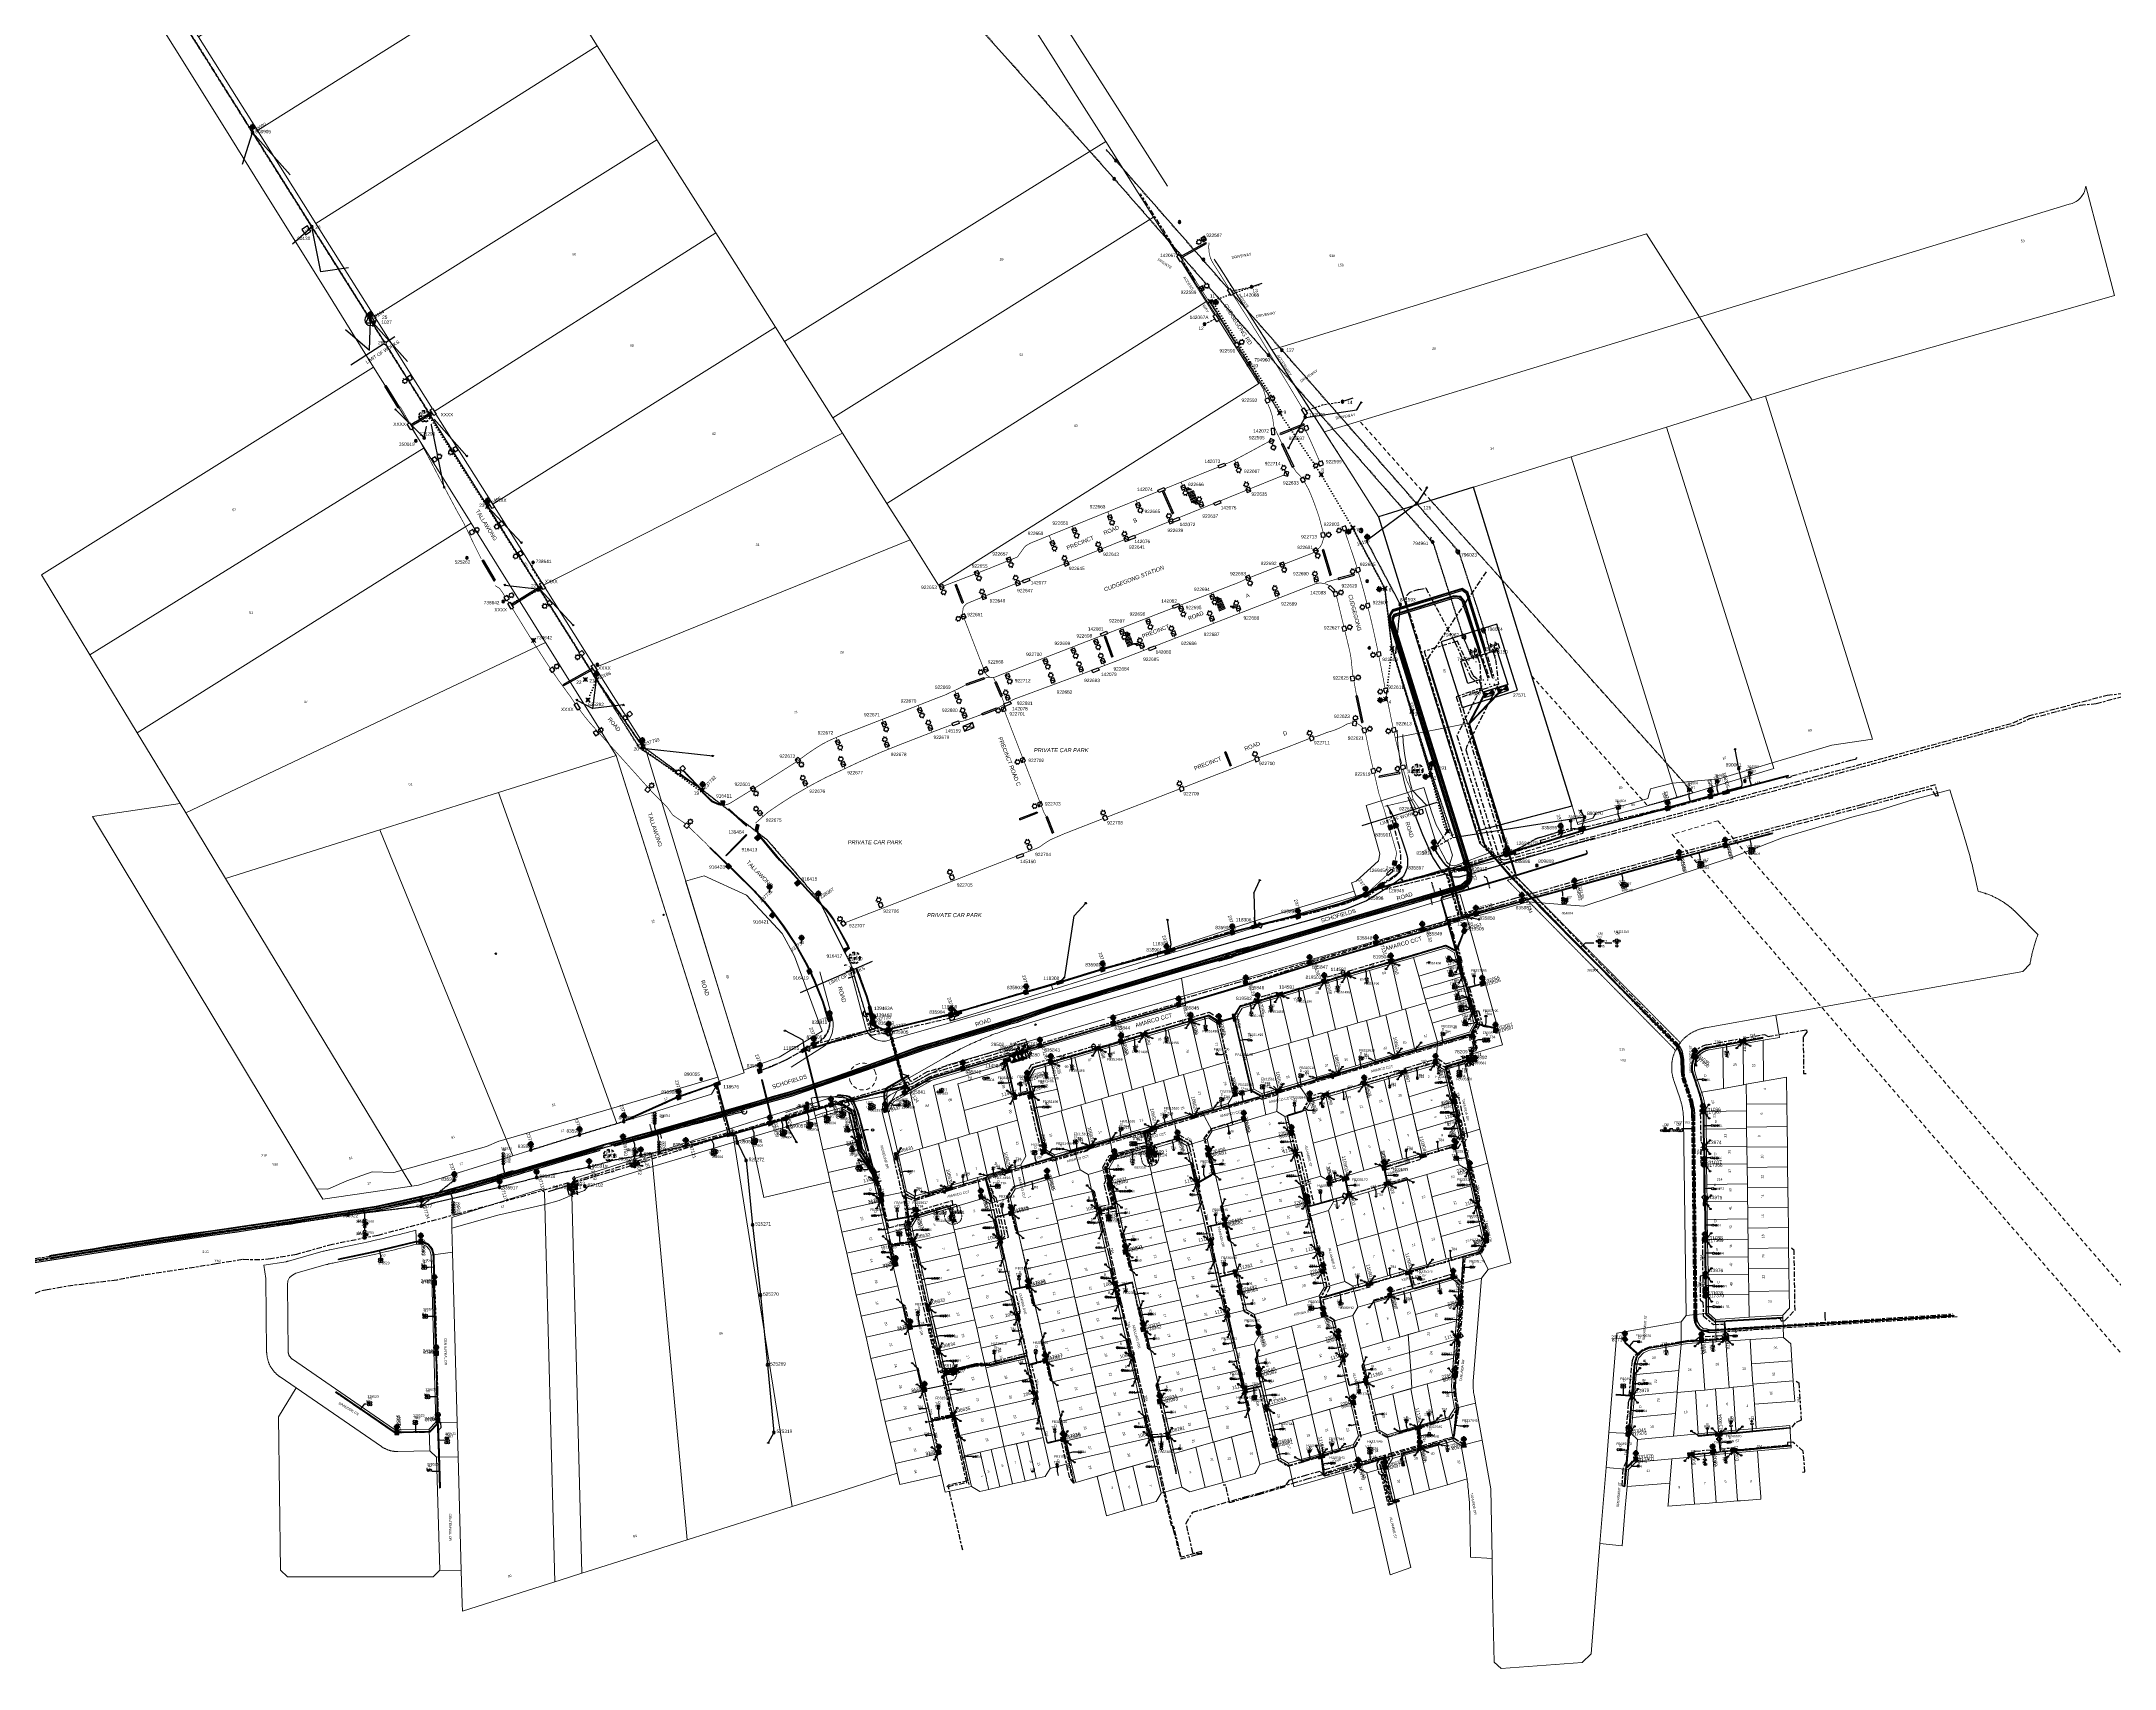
# Model space of a CAD drawing. Header units: metres. Extents: x 303957 to 307239, y 6268736 to 6272503.
# Drawn here: x 305051 to 306589, y 6269241 to 6270448 of the extents above; entities that cross this region are included whole.
import ezdxf
from ezdxf.enums import TextEntityAlignment as Align

# ---------------------------------------------------------------- set-up
doc = ezdxf.new("R2010")
doc.units = ezdxf.units.M
for name, pattern in [('Cable Exist OH', [1, 1, 0]), ('Cable Exist UG', [8.2, 4, -1.2, 1.8, -1.2]), ('Cable Remove', [2, 0, -2]), ('Dash', [5, 3, -2]), ('DASHED', [0.75, 0.5, -0.25]), ('HIDDEN', [0.375, 0.25, -0.125]), ('HIDDEN2', [0.1875, 0.125, -0.0625]), ('IE Trench LV', [6.5, 5, -1.5])]:
    doc.linetypes.add(name, pattern=pattern)
doc.layers.get('0').update_dxf_attribs({"color": 6})
for name, color, linetype in [('_User Miscellaneous1', 7, 'Continuous'), ('Duct_SP_EXT', 7, 'Continuous'), ('Duct_SP_NEW', 2, 'Continuous'), ('Equip_HV_EXT', 7, 'Continuous'), ('Equip_LV_EXT', 7, 'Continuous'), ('Equip_SL_EXT', 7, 'Continuous'), ('Equip_SP_HV_EXT', 7, 'Continuous'), ('Equip_SP_LV_EXT', 7, 'Continuous'), ('Equip_SP_SL_EXT', 7, 'Continuous'), ('Equip_SP_SL_MOD', 3, 'Continuous'), ('Equip_SP_SL_NEW', 2, 'Continuous'), ('Mains_HV_EXT', 7, 'Continuous'), ('Mains_HV_MOD', 3, 'Continuous'), ('Mains_LV_EXT', 7, 'Continuous'), ('Mains_LV_SL_EXT', 7, 'Continuous'), ('Mains_SL_EXT', 7, 'Continuous'), ('Mains_SL_MOD', 3, 'Continuous'), ('Mains_TR_EXT', 7, 'Continuous'), ('Mains_TR_MOD', 3, 'Continuous'), ('Notes', 7, 'Continuous'), ('Notes_SP_MISC', 7, 'Continuous'), ('Services_SP_EXT', 7, 'Continuous'), ('Services_SP_NEW_UG', 2, 'Continuous'), ('Sub_SP_EXT', 7, 'Continuous'), ('Sub_SP_NEW', 2, 'Continuous'), ('Sub_SP_TR_HV_LV_EXT', 7, 'Continuous'), ('SupportsOH_SP_TR_HV_LV_SL_EXT', 7, 'Continuous'), ('SupportsOH_SP_TR_HV_LV_SL_NEW', 2, 'Continuous'), ('SupportsUG_SP_LV_EXT', 7, 'Continuous'), ('SupportsUG_SP_LV_NEW', 2, 'Continuous'), ('SupportsUG_SP_LV_SL_EXT', 7, 'Continuous'), ('SupportsUG_SP_LV_SL_NEW', 2, 'Continuous'), ('Trench_SP_EXT', 7, 'Continuous'), ('Trench_SP_NEW', 2, 'Continuous'), ('UG_Details_SP_MISC', 7, 'Continuous')]:
    doc.layers.add(name, color=color, linetype=linetype)
for name, color, linetype, lineweight in [('Cadastre Developer_SP_EXT', 9, 'Continuous', 5), ('Cadastre Easements_SP_EXT', 9, 'Continuous', 5), ('Cadastre Land Parcels_SP_EXT', 9, 'Continuous', 5), ('Cadastre Other Property_SP_EXT', 9, 'HIDDEN', 5), ('Cadastre Roads_SP_EXT', 9, 'Continuous', 5), ('Cadastre Roads_SP_NEW', 2, 'Continuous', 5)]:
    doc.layers.add(name, color=color, linetype=linetype, lineweight=lineweight)
doc.layers.add('UNKNOWN_FEATURES', color=1, linetype='DASHED', plot=False)
doc.styles.add('COLUMN_LABEL', font='arial.ttf')
doc.styles.add('iecARIAL', font='arial.ttf', dxfattribs={"height": 2})
doc.styles.add('IESYMBOL1', font='isocp.shx')
doc.styles.add('POLE_LABEL', font='arial.ttf')
doc.styles.add('SL_LABEL', font='arial.ttf')
doc.styles.add('SLCP_LABEL', font='arial.ttf', dxfattribs={"height": 3.5})
doc.styles.get("Standard").update_dxf_attribs({"font": 'arial.ttf'})
doc.styles.add('SWITCH_LABEL', font='arial.ttf', dxfattribs={"height": 2.5})
doc.linetypes.add('Cable E UG', pattern='A,6,-0.5,["E",Standard,S=1.7,R=0,X=0.5,Y=-1],-2.9', length=9.4)
doc.linetypes.add('Cable P UG', pattern='A,6,-0.5,["P",Standard,S=1.7,R=0,X=0.5,Y=-1],-2.9', length=9.4)
doc.linetypes.add('IE Trench HV', pattern='A,7,-0.2,["/",Standard,S=3,R=0,X=0.6,Y=-1.4],-2.5', length=9.7)
doc.dimstyles.get("Standard").update_dxf_attribs({"dimtxt": 0.18, "dimasz": 0.18, "dimexe": 0.18, "dimexo": 0.0625, "dimgap": 0.09, "dimtad": 0, "dimtih": 1, "dimtoh": 1, "dimdec": 4, "dimzin": 0, "dimdsep": 46, "dimtxsty": 'Standard', "dimcen": 0.09, "dimadec": 0, "dimazin": 0, "dimtfac": 1, "dimtdec": 4, "dimtofl": 0, "dimtmove": 0, "dimatfit": 3, "dimfxl": 1, "dimtolj": 1, "dimtzin": 0, "dimarcsym": 0})

# ---------------------------------------------------------------- blocks, each defined once
blk = doc.blocks.new('SUB_PADMOUNT_EXT')
for points in [[(0, 0), (-3.84, 1.92), (-3.84, -1.92)], [(0, 0), (3.84, 1.92), (3.84, -1.92)]]:
    blk.add_hatch(color=256).paths.add_polyline_path(points)
for p, q in [((3.84, 1.92), (-3.84, -1.92)), ((-3.84, 1.92), (3.84, -1.92))]:
    blk.add_line(p, q)
blk.add_lwpolyline([(-3.84, -1.92), (3.84, -1.92), (3.84, 1.92), (-3.84, 1.92)], close=True)
for tag, height, flags, p in [('STREET_CODE', 0.2, 9, (1.5, 0)), ('ASSET_NUM', 2.5, 8, (2, 2)), ('CONSTRUCTED_VOLTAGE', 0.2, 9, (1.5, -0.2)), ('OPERATING_VOLTAGE', 0.2, 9, (1.5, -0.6)), ('ORIENTATION', 0.2, 9, (1.5, -0.8)), ('OWNED_BY', 0.2, 9, (1.5, -1)), ('OPERATED_BY', 0.2, 9, (1.5, -1.2)), ('SECONDARY_VOLTAGE', 0.2, 9, (1.5, -1.6)), ('STATE', 0.2, 9, (1.5, -1.8)), ('SUBSTATION_TYPE', 0.2, 9, (1.5, -2.2)), ('STREETNAME', 0.2, 9, (1.5, -3)), ('SUBURB', 0.2, 9, (1.5, -3.2)), ('Z', 0.2, 1, (1.5, -3.6)), ('NO_PHASES', 0.2, 9, (1.5, -0.4)), ('MAINTAINED_BY', 0.2, 9, (1.5, -1.4)), ('PARENT', 0.2, 9, (1.5, -2)), ('USAGE', 0.2, 9, (1.5, -2.4)), ('LEGEND', 0.2, 9, (1.5, -2.6)), ('LOCATION', 0.2, 9, (1.5, -2.8)), ('NOTES', 0.2, 9, (1.5, -3.4))]:
    blk.add_attdef(tag, text='', height=height, dxfattribs=dict(flags=flags)).set_placement(p, align=Align.MIDDLE_LEFT)
blk = doc.blocks.new('COLUMN_EXT')
blk.add_hatch(color=256).paths.add_polyline_path([(-1.5, 1.5), (-1.5, -1.5), (1.5, -1.5), (1.5, 1.5)])
blk.add_lwpolyline([(-1.5, -1.5), (1.5, -1.5), (1.5, 1.5), (-1.5, 1.5)], close=True)
for tag, height, style, flags, p in [('STRUCTURE_PLANT_NUMBER', 0.2, 'POLE_LABEL', 9, (1.8, 0)), ('ASSET_NUM', 2.5, 'COLUMN_LABEL', 8, (2, 2)), ('STREET_CODE', 0.2, 'COLUMN_LABEL', 9, (1.8, -0.2))]:
    blk.add_attdef(tag, text='', height=height, dxfattribs=dict(style=style, flags=flags)).set_placement(p, align=Align.MIDDLE_LEFT)
at = {"flags": 9}
for tag, p in [('COLUMN_TYPE', (1.8, -0.4)), ('OWNED_BY', (1.8, -0.6)), ('STATE', (1.8, -0.8)), ('USAGE', (1.8, -1)), ('LEGEND', (1.8, -1.2)), ('LOCATION', (1.8, -1.4)), ('STREETNAME', (1.8, -1.6)), ('SUBURB', (1.8, -1.8)), ('NOTES', (1.8, -2))]:
    blk.add_attdef(tag, text='', height=0.2, dxfattribs=at).set_placement(p, align=Align.MIDDLE_LEFT)
at = {"flags": 1}
blk.add_attdef('Z', (1.8, -2.4), '', height=0.2, dxfattribs=at)
blk = doc.blocks.new('PILLAR_EXT')
blk.add_hatch(color=256).paths.add_polyline_path([(-2.475, 0.99), (-2.475, -0.99), (2.475, -0.99), (2.475, 0.99)])
blk.add_lwpolyline([(-2.475, -0.99), (2.475, -0.99), (2.475, 0.99), (-2.475, 0.99)], close=True)
for tag, p, flags in [('OWNED_BY', (0, -0.2), 9), ('STATE', (0, -0.4), 9), ('SUPPORT_TYPE', (0, -0.6), 9), ('STREETNAME', (0, -1.8), 9), ('SUBURB', (0, -2), 1), ('USAGE', (0, -0.8), 9), ('LEGEND', (0, -1), 9), ('LOCATION', (0, -1.2), 9), ('NOTES', (0, -1.4), 9), ('PARENT', (0, -1.6), 9)]:
    blk.add_attdef(tag, p, '', height=0.2, dxfattribs=dict(flags=flags))
at = {"style": 'iecARIAL', "flags": 8}
blk.add_attdef('ASSET_NUM', (1.5, 3.5), '', height=2.5, dxfattribs=at)
blk = doc.blocks.new('DUCT_EXT')
blk.add_circle((0, 0.8), 0.8)
at = {"flags": 1}
blk.add_attdef('Z', (0, 0), '', height=0.2, dxfattribs=at)
at = {"flags": 9}
for tag, p in [('DUCT_CODE', (0, 0)), ('XSECT_TYPE', (0, -0.2)), ('FB_REFERENCE', (0, -0.4)), ('STATE', (0, -0.6)), ('NOTES', (0, -0.8))]:
    blk.add_attdef(tag, text='', height=0.2, dxfattribs=at).set_placement(p, align=Align.MIDDLE_LEFT)
blk = doc.blocks.new('LV_OH_LINKS_CLOSED_EXT')
for p, q in [((-0.2, 5), (-0.2, 3)), ((0.2, 5), (0.2, 3))]:
    blk.add_line(p, q)
blk.add_lwpolyline([(0, 3, 1), (0, 5, 1)], format="xyb", close=True)
at = {"flags": 1}
blk.add_attdef('Z', (0, 0), '', height=0.2, dxfattribs=at)
at = {"flags": 9}
for tag, p in [('ACTUAL_STATUS', (0, 0)), ('CONSTRUCTED_VOLTAGE', (0, -0.2)), ('NO_PHASES', (0, -0.4)), ('OPERATING_VOLTAGE', (0, -0.6)), ('ORIENTATION', (0, -0.8)), ('OWNED_BY', (0, -1)), ('STATE', (0, -1.2)), ('SWITCH_TYPE', (0, -1.4)), ('USAGE', (0, -1.6)), ('NOTES', (0, -1.8))]:
    blk.add_attdef(tag, text='', height=0.2, dxfattribs=at).set_placement(p, align=Align.MIDDLE_LEFT)
blk = doc.blocks.new('LV_OH_LINKS_DISTFUSE_EXT')
for p, q in [((0, 0), (0.96, 0)), ((3.84, 0), (4.8, 0))]:
    blk.add_line(p, q)
blk.add_lwpolyline([(3.84, -1.2), (3.84, 1.2), (0.96, -1.2), (0.96, 1.2)], close=True)
at = {"flags": 9}
for tag, p in [('ACTUAL_STATUS', (0, 0)), ('CONSTRUCTED_VOLTAGE', (0, -0.2)), ('OPERATING_VOLTAGE', (0, -0.6)), ('ORIENTATION', (0, -0.8)), ('OWNED_BY', (0, -1)), ('STATE', (0, -1.2)), ('SWITCH_TYPE', (0, -1.4)), ('NO_PHASES', (0, -0.4)), ('USAGE', (0, -1.6)), ('NOTES', (0, -1.8))]:
    blk.add_attdef(tag, text='', height=0.2, dxfattribs=at).set_placement(p, align=Align.MIDDLE_LEFT)
at = {"flags": 1}
blk.add_attdef('Z', (0, 0), '', height=0.2, dxfattribs=at)
blk = doc.blocks.new('SL_LANTERN_EXT')
at = {"lineweight": 40}
for p, q in [((-2.3, 4.2), (2.2, 4.2)), ((-1.5, 5.7), (-1.1, 5.3)), ((-1.5, 2.8), (-1.1, 3.2)), ((0, 2), (0, 6.5)), ((0, 0), (0, 2.7)), ((1.5, 5.7), (1.1, 5.3)), ((1.5, 2.8), (1.1, 3.2))]:
    blk.add_line(p, q, dxfattribs=at)
blk.add_circle((0, 4.2), 1.5, dxfattribs=at)
at = {"style": 'iecARIAL', "flags": 8}
blk.add_attdef('ASSET_NUM', (1.5, 1.5), '', height=2.5, dxfattribs=at)
for tag, p, height, flags in [('CONSTRUCTED_VOLTAGE', (1, -0.7), 0.2, 9), ('CONTROL_TYPE', (1, -0.9), 0.2, 9), ('LANTERN_PURPOSE', (1, -1.1), 0.2, 9), ('LANTERN_TYPE', (1, -1.3), 0.2, 9), ('NO_PHASES', (1, -1.5), 0.2, 9), ('OPERATING_VOLTAGE', (1, -1.7), 0.2, 9), ('ORIENTATION', (1, -1.9), 0.2, 9), ('OWNED_BY', (1, -2.1), 0.2, 9), ('STATE', (1, -2.3), 0.2, 9), ('USAGE', (1, -2.5), 0.2, 9), ('CEXIST', (1, -2.7), 0.2, 9), ('CNEW', (1, -2.9), 0.2, 9), ('CNUMBER', (1, -3.1), 0.2, 9), ('CREMOVE', (1, -3.3), 0.2, 9), ('CREPLACE', (1, -3.5), 0.2, 9), ('LKINGHEIGHT', (1, -3.7), 0.2, 9), ('LBRACKET', (1, -3.9), 0.2, 9), ('LBRACKETVOCAB', (1, -4.1), 0.2, 9), ('LCATEGORY', (1, -4.3), 0.2, 9), ('LCHARGE1', (1, -4.5), 0.2, 9), ('LCHARGE1PERCENT', (1, -4.7), 0.2, 9), ('LCHARGE2', (1, -4.9), 0.2, 9), ('LCHARGE2PERCENT', (1, -5.1), 0.2, 9), ('LCHARGE3', (1, -5.3), 0.2, 9), ('LCHARGE3PERCENT', (1, -5.5), 0.2, 9), ('LEXIST', (1, -5.7), 0.2, 9), ('LLAMP', (1, -5.9), 0.2, 9), ('LLAMPVOCAB', (1, -6.1), 0.2, 9), ('LMAST', (1, -6.3), 0.2, 9), ('LMASTVOCAB', (1, -6.5), 0.2, 9), ('LNEW', (1, -6.7), 0.2, 9), ('LANTNUMBER', (1, -6.9), 0.2, 9), ('LOUTREACH', (1, -7.3), 0.2, 9), ('LOUTREACHVOCAB', (1, -7.5), 0.2, 9), ('LRATECODE', (1, -7.7), 0.2, 9), ('LREMOVE', (1, -7.9), 0.2, 9), ('LREPLACE', (1, -8.1), 0.2, 9), ('LTYPE', (1, -8.3), 0.2, 9), ('LTYPEVOCAB', (1, -8.5), 0.2, 9), ('LEGEND', (1, -8.7), 0.2, 9), ('LOCATION', (1, -8.9), 0.2, 9), ('NOTES', (1, -9.1), 0.2, 9), ('STREETNAME', (1, -9.3), 0.2, 9), ('SUBURB', (1, -9.5), 0.2, 1), ('LNUMBER', (2.2, -3.3), 2.5, 8)]:
    blk.add_attdef(tag, p, '', height=height, dxfattribs=dict(flags=flags))
blk = doc.blocks.new('CCP_EXT')
blk.add_wipeout([(0, 0.6), (0.6, 0), (0, -0.6), (-0.6, 0)])
blk.add_lwpolyline([(-0.6, 0), (0, 0.6), (0.6, 0), (0, -0.6), (-0.6, 0)])
at = {"flags": 1}
blk.add_attdef('Z', (0, 0), '', height=0.2, dxfattribs=at)
at = {"flags": 9}
for tag, p in [('CCP_TYPE', (0, 0)), ('CONSTRUCTED_VOLTAGE', (0, -0.2)), ('NO_PHASES', (0, -0.4)), ('OPERATING_VOLTAGE', (0, -0.6)), ('ORIENTATION', (0, -0.8)), ('OWNED_BY', (0, -1)), ('USAGE', (0, -1.2)), ('LEGEND', (0, -1.4)), ('LIFE_SUPPORT', (0, -1.6)), ('STATE', (0, -1.8)), ('NOTES', (0, -2))]:
    blk.add_attdef(tag, text='', height=0.2, dxfattribs=at).set_placement(p, align=Align.MIDDLE_LEFT)
blk = doc.blocks.new('POLE_EXT')
blk.add_hatch(color=256).paths.add_polyline_path([(-1, 0, 1), (1, 0, 1)])
blk.add_lwpolyline([(-1, 0, 1), (1, 0, 1)], format="xyb", close=True)
for tag, height, flags, p in [('pNumber', 2.5, 8, (-17.8, 2.1)), ('OWNED_BY', 0.2, 9, (1.4, -0.4)), ('PARENT', 0.2, 9, (1.4, -0.6)), ('SPECIAL_USE', 0.2, 9, (1.4, -0.8)), ('STATE', 0.2, 9, (1.4, -1)), ('USAGE', 0.2, 9, (1.4, -1.2)), ('cLV', 0.2, 9, (1.4, -1.4)), ('hDepth', 0.2, 9, (1.4, -1.6)), ('hDia', 0.2, 9, (1.4, -1.8)), ('cHV', 0.2, 9, (1.4, -2)), ('LBRACKET', 0.2, 9, (1.4, -2.2)), ('LExisting', 0.2, 9, (1.4, -2.4)), ('LANTNUMBER', 0.2, 9, (1.4, -2.6)), ('LOther', 0.2, 9, (1.4, -2.8)), ('LRemove', 0.2, 9, (1.4, -3)), ('LEGEND', 0.2, 9, (1.4, -3.2)), ('cLinedev', 0.2, 9, (1.4, -3.4)), ('LOCATION', 0.2, 9, (1.4, -3.6)), ('pExisting', 0.2, 9, (1.4, -3.8)), ('PFNUMBER', 0.2, 9, (1.4, -4)), ('NEWPFNUMBER', 0.2, 9, (1.4, -4.2)), ('pFooting', 0.2, 9, (1.4, -4.4)), ('pNew', 0.2, 9, (1.4, -4.6)), ('pRelocate', 0.2, 9, (1.4, -5)), ('pRemove', 0.2, 9, (1.4, -5.2)), ('pReplace', 0.2, 9, (1.4, -5.4)), ('pStay', 0.2, 9, (1.4, -5.6)), ('pType', 0.2, 9, (1.4, -5.8)), ('cspan', 0.2, 9, (1.4, -6)), ('STREETNAME', 0.2, 9, (1.4, -6.2)), ('SUBURB', 0.2, 9, (1.4, -6.4)), ('NOTES', 0.2, 9, (1.4, -6.6)), ('MAINTAINED_BY', 0.2, 9, (1.4, -6.8)), ('OPERATED_BY', 0.2, 9, (1.4, -7))]:
    blk.add_attdef(tag, text='', height=height, dxfattribs=dict(flags=flags)).set_placement(p, align=Align.MIDDLE_LEFT)
at = {"style": 'POLE_LABEL'}
for tag, height, flags, p in [('STRUCTURE_PLANT_NUMBER', 0.2, 9, (1.4, 0)), ('ASSET_NUM', 2.5, 8, (2, 2)), ('STREET_CODE', 0.2, 9, (1.4, -0.2))]:
    blk.add_attdef(tag, text='', height=height, dxfattribs=dict(at, flags=flags)).set_placement(p, align=Align.MIDDLE_LEFT)
at = {"flags": 1}
blk.add_attdef('Z', (1.4, -7.3), '', height=0.2, dxfattribs=at)
blk = doc.blocks.new('HV_STJ_EXT')
h = blk.add_hatch(color=256)
edge = h.paths.add_edge_path()
edge.add_ellipse((-0.6, 0.1), major_axis=(0.226, 0.226), ratio=1, start_angle=45, end_angle=135)
edge.add_line((-0.9, 0.1), (-0.9, -0.1))
edge.add_ellipse((-0.6, -0.1), major_axis=(0.226, 0.226), ratio=1, start_angle=135, end_angle=225)
edge.add_line((-0.6, -0.5), (0.6, -0.5))
edge.add_ellipse((0.6, -0.1), major_axis=(-0.226, 0.226), ratio=1, start_angle=135, end_angle=225)
edge.add_line((0.9, -0.1), (0.9, 0.1))
edge.add_ellipse((0.6, 0.1), major_axis=(-0.226, 0.226), ratio=1, start_angle=225, end_angle=315)
edge.add_line((0.6, 0.5), (-0.6, 0.5))
blk.add_lwpolyline([(-0.9, 0.1), (-0.9, -0.1, 0.414214), (-0.6, -0.5), (0.6, -0.5, 0.414214), (0.9, -0.1), (0.9, 0.1, 0.414214), (0.6, 0.5), (-0.6, 0.5, 0.414214)], format="xyb", close=True)
for tag, flags, p in [('ORIENTATION', 9, (1.5, 0)), ('USAGE', 9, (1.5, -0.2)), ('LEGEND', 9, (1.5, -0.4)), ('NOTES', 9, (1.5, -0.6)), ('Z', 1, (1.5, -0.8))]:
    blk.add_attdef(tag, text='', height=0.2, dxfattribs=dict(flags=flags)).set_placement(p, align=Align.MIDDLE_LEFT)
blk = doc.blocks.new('LV_STJ_EXT')
h = blk.add_hatch(color=256)
edge = h.paths.add_edge_path()
edge.add_ellipse((-0.6, 0.1), major_axis=(0.226, 0.226), ratio=1, start_angle=45, end_angle=135)
edge.add_line((-0.9, 0.1), (-0.9, -0.1))
edge.add_ellipse((-0.6, -0.1), major_axis=(0.226, 0.226), ratio=1, start_angle=135, end_angle=225)
edge.add_line((-0.6, -0.5), (0.6, -0.5))
edge.add_ellipse((0.6, -0.1), major_axis=(-0.226, 0.226), ratio=1, start_angle=135, end_angle=225)
edge.add_line((0.9, -0.1), (0.9, 0.1))
edge.add_ellipse((0.6, 0.1), major_axis=(-0.226, 0.226), ratio=1, start_angle=225, end_angle=315)
edge.add_line((0.6, 0.5), (-0.6, 0.5))
blk.add_lwpolyline([(-0.9, 0.1), (-0.9, -0.1, 0.414214), (-0.6, -0.5), (0.6, -0.5, 0.414214), (0.9, -0.1), (0.9, 0.1, 0.414214), (0.6, 0.5), (-0.6, 0.5, 0.414214)], format="xyb", close=True)
at = {"flags": 1}
blk.add_attdef('Z', (0, 0), '', height=0.2, dxfattribs=at)
at = {"flags": 9}
for tag, p in [('ORIENTATION', (0, 0)), ('USAGE', (0, -0.2)), ('LEGEND', (0, -0.4)), ('NOTES', (0, -0.6))]:
    blk.add_attdef(tag, text='', height=0.2, dxfattribs=at).set_placement(p, align=Align.MIDDLE_LEFT)
blk = doc.blocks.new('LV_UG_DFUSE_CLOSED_EXT')
for points in [[(1, 0), (0, 0)], [(5, -0.7), (2.2, 0.7)], [(5, 0.7), (2.2, -0.7)], [(6.2, 0), (7.2, 0)]]:
    blk.add_lwpolyline(points)
for centre in [(1.8, 0), (5.4, 0)]:
    blk.add_circle(centre, 0.8)
at = {"flags": 1}
blk.add_attdef('Z', (0, 0), '', height=0.2, dxfattribs=at)
at = {"flags": 9}
for tag, p in [('ACTUAL_STATUS', (0, 0)), ('CONSTRUCTED_VOLTAGE', (0, -0.2)), ('NO_PHASES', (0, -0.4)), ('OPERATING_VOLTAGE', (0, -0.6)), ('ORIENTATION', (0, -0.8)), ('STATE', (0, -1)), ('SWITCH_TYPE', (0, -1.2)), ('USAGE', (0, -1.4)), ('NOTES', (0, -1.6))]:
    blk.add_attdef(tag, text='', height=0.2, dxfattribs=at).set_placement(p, align=Align.MIDDLE_LEFT)
blk = doc.blocks.new('LV_UG_LINKS_OPEN_EXT')
blk.add_wipeout([(-0.2, 1.5), (-0.4, 1.4), (-0.6, 1.4), (-0.8, 1.3), (-0.9, 1.2), (-1.1, 1), (-1.2, 0.9), (-1.3, 0.7), (-1.4, 0.6), (-1.4, 0.4), (-1.5, 0.2), (-1.5, 0), (-1.5, -0.2), (-1.5, -0.3), (-1.4, -0.5), (-1.3, -0.7), (-1.2, -0.9), (-1.1, -1), (-1, -1.1), (-0.8, -1.2), (-0.7, -1.3), (-0.5, -1.4), (-0.3, -1.5), (-0.1, -1.5), (0.1, -1.5), (0.2, -1.5), (0.4, -1.4), (0.6, -1.4), (0.8, -1.3), (0.9, -1.2), (1.1, -1), (1.2, -0.9), (1.3, -0.7), (1.4, -0.6), (1.4, -0.4), (1.5, -0.2), (1.5, 0), (1.5, 0.2), (1.5, 0.3), (1.4, 0.5), (1.3, 0.7), (1.2, 0.9), (1.1, 1), (1, 1.1), (0.8, 1.2), (0.7, 1.3), (0.5, 1.4), (0.3, 1.5), (0.1, 1.5), (-0.1, 1.5)])
for p, q in [((-0.2, 1.5), (-0.2, 2.2)), ((0.2, 1.5), (0.2, 2.2)), ((-0.2, -1.5), (-0.2, -2.2)), ((0.2, -1.5), (0.2, -2.2))]:
    blk.add_line(p, q)
blk.add_lwpolyline([(0, -1.5, 1), (0, 1.5, 1)], format="xyb", close=True)
at = {"flags": 1}
blk.add_attdef('Z', (0, 0), '', height=0.2, dxfattribs=at)
at = {"flags": 9}
for tag, p in [('ACTUAL_STATUS', (0, 0)), ('CONSTRUCTED_VOLTAGE', (0, -0.2)), ('NO_PHASES', (0, -0.4)), ('OPERATING_VOLTAGE', (0, -0.6)), ('ORIENTATION', (0, -0.8)), ('STATE', (0, -1)), ('SWITCH_TYPE', (0, -1.2)), ('USAGE', (0, -1.4)), ('NOTES', (0, -1.6))]:
    blk.add_attdef(tag, text='', height=0.2, dxfattribs=at).set_placement(p, align=Align.MIDDLE_LEFT)
blk = doc.blocks.new('LV_UG_LINKS_CLOSED_EXT')
blk.add_wipeout([(-1.1, 1.1), (-1.2, 0.9), (-1.3, 0.8), (-1.4, 0.6), (-1.4, 0.4), (-1.5, 0.2), (-1.5, 0), (-1.5, -0.1), (-1.5, -0.3), (-1.4, -0.5), (-1.3, -0.7), (-1.2, -0.8), (-1.1, -1), (-1, -1.1), (-0.8, -1.2), (-0.7, -1.3), (-0.5, -1.4), (-0.3, -1.5), (-0.1, -1.5), (0, -1.5), (0.2, -1.5), (0.4, -1.4), (0.6, -1.4), (0.8, -1.3), (0.9, -1.2), (1.1, -1.1), (1.2, -0.9), (1.3, -0.8), (1.4, -0.6), (1.4, -0.4), (1.5, -0.2), (1.5, 0), (1.5, 0.1), (1.5, 0.3), (1.4, 0.5), (1.3, 0.7), (1.2, 0.8), (1.1, 1), (1, 1.1), (0.8, 1.2), (0.7, 1.3), (0.5, 1.4), (0.3, 1.5), (0.1, 1.5), (0, 1.5), (-0.2, 1.5), (-0.4, 1.4), (-0.6, 1.4), (-0.8, 1.3), (-0.9, 1.2)])
for p, q in [((-0.2, -1.5), (-0.2, 1.5)), ((0.2, -1.5), (0.2, 1.5))]:
    blk.add_line(p, q)
blk.add_circle((0, 0), 1.5)
at = {"flags": 1}
blk.add_attdef('Z', (0, 0), '', height=0.2, dxfattribs=at)
at = {"flags": 9}
for tag, p in [('ACTUAL_STATUS', (0, 0)), ('CONSTRUCTED_VOLTAGE', (0, -0.2)), ('NO_PHASES', (0, -0.4)), ('OPERATING_VOLTAGE', (0, -0.6)), ('ORIENTATION', (0, -0.8)), ('STATE', (0, -1)), ('SWITCH_TYPE', (0, -1.2)), ('USAGE', (0, -1.4)), ('NOTES', (0, -1.6))]:
    blk.add_attdef(tag, text='', height=0.2, dxfattribs=at).set_placement(p, align=Align.MIDDLE_LEFT)
blk = doc.blocks.new('SWG_HOLEC_SU_EXT')
blk.add_line((1.8, -2), (5.8, -2))
for points in [[(1, 0), (0, 0)], [(6.6, 0), (7.6, 0)]]:
    blk.add_lwpolyline(points)
for points in [[(1.8, -0.8, 1), (1.8, 0.8, 1)], [(5.8, -0.8, 1), (5.8, 0.8, 1)]]:
    blk.add_lwpolyline(points, format="xyb", close=True)
at = {"style": 'SWITCH_LABEL', "flags": 8}
blk.add_attdef('ASSET_NUM', text='', height=2.5, rotation=179.9544, dxfattribs=at).set_placement((-2.4, 0), align=Align.MIDDLE_LEFT)
at = {"flags": 1}
blk.add_attdef('Z', (0, 0), '', height=0.2, dxfattribs=at)
at = {"style": 'SWITCH_LABEL', "flags": 9}
blk.add_attdef('STREET_CODE', text='', height=0.2, dxfattribs=at).set_placement((0, -0.2), align=Align.MIDDLE_LEFT)
at = {"flags": 9}
for tag, p in [('ACTUAL_STATUS', (0, -0.4)), ('CONSTRUCTED_VOLTAGE', (0, -0.6)), ('NO_PHASES', (0, -0.8)), ('OPERATING_VOLTAGE', (0, -1)), ('ORIENTATION', (0, -1.2)), ('OWNED_BY', (0, -1.4)), ('PARENT', (0, -1.6)), ('STATE', (0, -1.8)), ('SWITCH_TYPE', (0, -2)), ('USAGE', (0, -2.2)), ('LOCATION', (0, -2.4)), ('STREETNAME', (0, -2.6)), ('SUBURB', (0, -2.8)), ('NOTES', (0, -3))]:
    blk.add_attdef(tag, text='', height=0.2, dxfattribs=at).set_placement(p, align=Align.MIDDLE_LEFT)
blk = doc.blocks.new('SWG_HOLEC_SU_NO_EXT')
blk.add_line((1.8, -2), (5.8, -2))
for points in [[(1, 0), (0, 0)], [(6.6, 0), (7.6, 0)]]:
    blk.add_lwpolyline(points)
for points in [[(1.8, -0.8, 1), (1.8, 0.8, 1)], [(5.8, -0.8, 1), (5.8, 0.8, 1)]]:
    blk.add_lwpolyline(points, format="xyb", close=True)
at = {"insert": (5.3, -3.6), "char_height": 1.4, "width": 3.886, "attachment_point": 1, "rotation": 180}
blk.add_mtext('{\\fArial|b0|i0|c0|p34;N/O}', dxfattribs=at)
at = {"style": 'SWITCH_LABEL', "flags": 8}
blk.add_attdef('ASSET_NUM', text='', height=2.5, rotation=179.9544, dxfattribs=at).set_placement((-2.4, 0), align=Align.MIDDLE_LEFT)
at = {"flags": 1}
blk.add_attdef('Z', (0, 0), '', height=0.2, dxfattribs=at)
at = {"style": 'SWITCH_LABEL', "flags": 9}
blk.add_attdef('STREET_CODE', text='', height=0.2, dxfattribs=at).set_placement((0, -0.2), align=Align.MIDDLE_LEFT)
at = {"flags": 9}
for tag, p in [('ACTUAL_STATUS', (0, -0.4)), ('CONSTRUCTED_VOLTAGE', (0, -0.6)), ('NO_PHASES', (0, -0.8)), ('OPERATING_VOLTAGE', (0, -1)), ('ORIENTATION', (0, -1.2)), ('OWNED_BY', (0, -1.4)), ('PARENT', (0, -1.6)), ('STATE', (0, -1.8)), ('SWITCH_TYPE', (0, -2)), ('USAGE', (0, -2.2)), ('LOCATION', (0, -2.4)), ('STREETNAME', (0, -2.6)), ('SUBURB', (0, -2.8)), ('NOTES', (0, -3))]:
    blk.add_attdef(tag, text='', height=0.2, dxfattribs=at).set_placement(p, align=Align.MIDDLE_LEFT)
blk = doc.blocks.new('End Shackle_EXT')
blk.add_wipeout([(0, 0.3), (1.8, 0.3), (1.8, -0.3), (0, -0.3)])
blk.add_line((1.8, -1), (1.8, 1))
at = {"flags": 1}
blk.add_attdef('Z', (0, 0), '', height=0.2, dxfattribs=at)
at = {"flags": 9}
for tag, p in [('CONNECTOR_TYPE', (0, 0)), ('CONSTRUCTED_VOLTAGE', (0, -0.2)), ('NO_PHASES', (0, -0.4)), ('OPERATING_VOLTAGE', (0, -0.6)), ('ORIENTATION', (0, -0.8)), ('OWNED_BY', (0, -1)), ('STATE', (0, -1.2)), ('USAGE', (0, -1.4)), ('NOTES', (0, -1.6))]:
    blk.add_attdef(tag, text='', height=0.2, dxfattribs=at).set_placement(p, align=Align.MIDDLE_LEFT)
blk = doc.blocks.new('SWITCHING_STATION_EXT')
blk.add_hatch(color=256).paths.add_polyline_path([(-3, 3), (-3, -3), (0, 0)])
h = blk.add_hatch(color=256)
h.paths.add_polyline_path([(0, 0), (3, -3), (3, 3)])
h.paths.add_polyline_path([(3.6, -1.1), (4.6, -1.1), (4.6, -0.8), (3.6, -0.8)], flags=9)
h.paths.add_polyline_path([(3.6, -0.9), (4.8, -0.9), (4.8, -0.7), (3.6, -0.7)], flags=9)
h.paths.add_polyline_path([(3.6, -0.8), (4.6, -0.8), (4.6, -0.5), (3.6, -0.5)], flags=9)
h.paths.add_polyline_path([(3.6, -0.6), (4.8, -0.6), (4.8, -0.2), (3.6, -0.2)], flags=9)
h.paths.add_polyline_path([(3.6, -0.3), (5.7, -0.3), (5.7, -0.1), (3.6, -0.1)], flags=9)
for p, q in [((-3, 3), (3, -3)), ((-3, -3), (3, 3)), ((-2.4, 2.3), (-2.4, 2.3, 0)), ((2.3, 2.3), (2.3, 2.3, 0))]:
    blk.add_line(p, q)
blk.add_lwpolyline([(-3, 3), (3, 3), (3, -3), (-3, -3)], close=True)
for tag, height, flags, p in [('STREET_CODE', 0.2, 9, (1.5, 0)), ('ASSET_NUM', 2.5, 8, (3.5, 2)), ('CONSTRUCTED_VOLTAGE', 0.2, 9, (1.5, -0.2)), ('NO_PHASES', 0.2, 9, (1.5, -0.4)), ('OPERATING_VOLTAGE', 0.2, 9, (1.5, -0.6)), ('OPERATED_BY', 0.2, 9, (1.5, -0.8)), ('MAINTAINED_BY', 0.2, 9, (1.5, -1)), ('ORIENTATION', 0.2, 9, (1.5, -1.2)), ('OWNED_BY', 0.2, 9, (1.5, -1.4)), ('STATE', 0.2, 9, (1.5, -1.6)), ('PARENT', 0.2, 9, (1.5, -1.8)), ('USAGE', 0.2, 9, (1.5, -2)), ('LEGEND', 0.2, 9, (1.5, -2.2)), ('LOCATION', 0.2, 9, (1.5, -2.4)), ('SITE_TYPE', 0.2, 9, (1.5, -2.6)), ('STREETNAME', 0.2, 9, (1.5, -2.8)), ('SUBURB', 0.2, 9, (1.5, -3)), ('NOTES', 0.2, 9, (1.5, -3.2)), ('Z', 0.2, 1, (1.5, -3.4))]:
    blk.add_attdef(tag, text='', height=height, dxfattribs=dict(flags=flags)).set_placement(p, align=Align.MIDDLE_LEFT)
blk = doc.blocks.new('CABLE_LARGE_EXT')
h = blk.add_hatch(color=256)
edge = h.paths.add_edge_path()
edge.add_arc((0, 0.5), 0.55, 0, 360)
blk.add_circle((0, 0.5), 0.55)
at = {"flags": 1}
blk.add_attdef('Z', (0, 0), '', height=0.2, dxfattribs=at)
at = {"flags": 9}
for tag, p in [('COND_CODE', (0, 0)), ('FB_REFERENCE', (0, -0.2)), ('STATE', (0, -0.4)), ('XSECT_SIZE', (0, -0.6)), ('NOTES', (0, -0.8))]:
    blk.add_attdef(tag, text='', height=0.2, dxfattribs=at).set_placement(p, align=Align.MIDDLE_LEFT)
blk = doc.blocks.new('SLCP_ZELL_EXT')
blk.add_wipeout([(-0.2, 7.5), (-0.7, 7.5), (-1.2, 7.4), (-1.6, 7.3), (-2.1, 7.2), (-2.5, 7.1), (-3, 6.9), (-3.4, 6.7), (-3.8, 6.5), (-4.2, 6.2), (-4.6, 5.9), (-5, 5.6), (-5.3, 5.3), (-5.6, 5), (-5.9, 4.6), (-6.2, 4.2), (-6.5, 3.8), (-6.7, 3.4), (-6.9, 3), (-7.1, 2.5), (-7.2, 2.1), (-7.3, 1.6), (-7.4, 1.2), (-7.5, 0.7), (-7.5, 0.2), (-7.5, -0.2), (-7.5, -0.7), (-7.4, -1.2), (-7.3, -1.6), (-7.2, -2.1), (-7.1, -2.5), (-6.9, -3), (-6.7, -3.4), (-6.5, -3.8), (-6.2, -4.2), (-5.9, -4.6), (-5.6, -5), (-5.3, -5.3), (-5, -5.6), (-4.6, -5.9), (-4.2, -6.2), (-3.8, -6.5), (-3.4, -6.7), (-3, -6.9), (-2.5, -7.1), (-2.1, -7.2), (-1.6, -7.3), (-1.2, -7.4), (-0.7, -7.5), (-0.2, -7.5), (0.2, -7.5), (0.7, -7.5), (1.2, -7.4), (1.6, -7.3), (2.1, -7.2), (2.5, -7.1), (3, -6.9), (3.4, -6.7), (3.8, -6.5), (4.2, -6.2), (4.6, -5.9), (5, -5.6), (5.3, -5.3), (5.6, -5), (5.9, -4.6), (6.2, -4.2), (6.5, -3.8), (6.7, -3.4), (6.9, -3), (7.1, -2.5), (7.2, -2.1), (7.3, -1.6), (7.4, -1.2), (7.5, -0.7), (7.5, -0.2), (7.5, 0.2), (7.5, 0.7), (7.4, 1.2), (7.3, 1.6), (7.2, 2.1), (7.1, 2.5), (6.9, 3), (6.7, 3.4), (6.5, 3.8), (6.2, 4.2), (5.9, 4.6), (5.6, 5), (5.3, 5.3), (5, 5.6), (4.6, 5.9), (4.2, 6.2), (3.8, 6.5), (3.4, 6.7), (3, 6.9), (2.5, 7.1), (2.1, 7.2), (1.6, 7.3), (1.2, 7.4), (0.7, 7.5), (0.2, 7.5)])
at = {"linetype": 'Dash', "lineweight": 40, "ltscale": 0.7}
for p, q in [((-4.1, 0), (4.1, 0)), ((0, 4.1), (0, -4.1))]:
    blk.add_line(p, q, dxfattribs=at)
blk.add_circle((0, 0), 4.11, dxfattribs=at)
at = {"lineweight": 40, "style": 'IESYMBOL1'}
for s, p in [('P', (-1.6, 0)), ('Z', (1.7, 0)), ('60', (-1.6, -3.3))]:
    blk.add_text(s, height=2, dxfattribs=at).set_placement(p, align=Align.BOTTOM_CENTER)
at = {"flags": 1}
blk.add_attdef('Z', (0, 0), '', height=0.2, dxfattribs=at)
at = {"style": 'SLCP_LABEL'}
for tag, height, flags, p in [('ASSET_NUM', 2.5, 8, (2, 2)), ('STREET_CODE', 0.2, 9, (0, -0.2))]:
    blk.add_attdef(tag, text='', height=height, dxfattribs=dict(at, flags=flags)).set_placement(p, align=Align.MIDDLE_LEFT)
at = {"flags": 9}
for tag, p in [('CONSTRUCTED_VOLTAGE', (0, -0.4)), ('CONTROL_TYPE', (0, -0.6)), ('NO_PHASES', (0, -0.8)), ('OPERATING_VOLTAGE', (0, -1)), ('ORIENTATION', (0, -1.2)), ('OWNED_BY', (0, -1.4)), ('USAGE', (0, -1.6)), ('LOCATION', (0, -1.8)), ('STATE', (0, -2)), ('NOTES', (0, -2.2))]:
    blk.add_attdef(tag, text='', height=0.2, dxfattribs=at).set_placement(p, align=Align.MIDDLE_LEFT)
blk = doc.blocks.new('*U44')
at = {"flags": 9}
for tag, p in [('LREMOVE', (0, -7.6)), ('LREPLACE', (0, -7.8)), ('LTYPE', (0, -8)), ('LTYPEVOCAB', (0, -8.2)), ('LEGEND', (0, -8.4)), ('SUBURB', (0, -8.6)), ('STREETNAME', (0, -8.8)), ('LOCATION', (0, -9)), ('NOTES', (0, -9.2)), ('MAINTAINED_BY', (0, -9.9))]:
    blk.add_attdef(tag, text='', height=0.2, dxfattribs=at).set_placement(p, align=Align.MIDDLE_LEFT)
blk.add_attdef('OPERATED_BY', (0, -9.6), '', height=0.2, dxfattribs=at)
blk.add_wipeout([(0, 5), (1.5, 4.2), (2.2, 2.7), (1.5, 1.3), (0, 0.4), (-1.5, 1.3), (-2.2, 2.7), (-1.5, 4.2)])
for p, q in [((-2.2, 2.7), (-1.5, 2.7)), ((-1.5, 4.2), (-1.1, 3.8)), ((-1.5, 1.3), (-1.1, 1.7)), ((0, 4.2), (0, 5)), ((0, 0), (0, 1.2)), ((0, 0), (0, 0)), ((1.5, 4.2), (1.1, 3.8)), ((1.5, 1.3), (1.1, 1.7)), ((1.5, 2.7), (2.2, 2.7))]:
    blk.add_line(p, q)
blk.add_circle((0, 2.7), 1.5)
at = {"flags": 1}
blk.add_attdef('Z', (0, 0), '', height=0.2, dxfattribs=at)
at = {"style": 'SL_LABEL'}
for tag, height, flags, p in [('ASSET_NUM', 2.5, 8, (2, 2)), ('STREET_CODE', 0.2, 9, (0, -0.2))]:
    blk.add_attdef(tag, text='', height=height, dxfattribs=dict(at, flags=flags)).set_placement(p, align=Align.MIDDLE_LEFT)
for tag, height, flags, p in [('CONSTRUCTED_VOLTAGE', 0.2, 9, (0, -0.4)), ('CONTROL_TYPE', 0.2, 9, (0, -0.6)), ('LANTERN_PURPOSE', 0.2, 9, (0, -0.8)), ('LANTERN_TYPE', 0.2, 9, (0, -1)), ('NO_PHASES', 0.2, 9, (0, -1.2)), ('OPERATING_VOLTAGE', 0.2, 9, (0, -1.4)), ('ORIENTATION', 0.2, 9, (0, -1.6)), ('OWNED_BY', 0.2, 9, (0, -1.8)), ('STATE', 0.2, 9, (0, -2)), ('USAGE', 0.2, 9, (0, -2.2)), ('CEXIST', 0.2, 9, (0, -2.4)), ('CNEW', 0.2, 9, (0, -2.6)), ('CNUMBER', 0.2, 9, (0, -2.8)), ('CREMOVE', 0.2, 9, (0, -3)), ('CREPLACE', 0.2, 9, (0, -3.2)), ('LKINGHEIGHT', 0.2, 9, (0, -3.4)), ('LBRACKET', 0.2, 9, (0, -3.6)), ('LBRACKETVOCAB', 0.2, 9, (0, -3.8)), ('LCATEGORY', 0.2, 9, (0, -4)), ('LCHARGE1', 0.2, 9, (0, -4.2)), ('LCHARGE1PERCENT', 0.2, 9, (0, -4.4)), ('LCHARGE2', 0.2, 9, (0, -4.6)), ('LCHARGE2PERCENT', 0.2, 9, (0, -4.8)), ('LCHARGE3', 0.2, 9, (0, -5)), ('LCHARGE3PERCENT', 0.2, 9, (0, -5.2)), ('LEXIST', 0.2, 9, (0, -5.4)), ('LLAMP', 0.2, 9, (0, -5.6)), ('LLAMPVOCAB', 0.2, 9, (0, -5.8)), ('LMAST', 0.2, 9, (0, -6)), ('LMASTVOCAB', 0.2, 9, (0, -6.2)), ('LNEW', 0.2, 9, (0, -6.4)), ('LANTNUMBER', 0.2, 9, (0, -6.6)), ('LOUTREACH', 0.2, 9, (0, -7)), ('LOUTREACHVOCAB', 0.2, 9, (0, -7.2)), ('LRATECODE', 0.2, 9, (0, -7.4)), ('LNUMBER', 2.5, 8, (1.2, -2.8))]:
    blk.add_attdef(tag, text='', height=height, dxfattribs=dict(flags=flags)).set_placement(p, align=Align.MIDDLE_LEFT)
blk = doc.blocks.new('COLUMN_NEW')
blk.add_wipeout([(-1.485, -1.485), (1.485, -1.485), (1.485, 1.485), (-1.485, 1.485)])
at = {"lineweight": -3}
blk.add_lwpolyline([(-1.485, -1.485), (1.485, -1.485), (1.485, 1.485), (-1.485, 1.485)], close=True, dxfattribs=at)
at = {"style": 'POLE_LABEL', "flags": 9}
blk.add_attdef('STRUCTURE_PLANT_NUMBER', text='', height=0.2, dxfattribs=at).set_placement((1.5, 0.242), align=Align.MIDDLE_LEFT)
for tag, height, flags, p in [('STREET_CODE', 0.2, 9, (1.5, 0)), ('ASSET_NUM', 2.5, 8, (2, 2)), ('Z', 0.2, 1, (1.5, -2.8)), ('OWNED_BY', 0.2, 9, (1.5, -0.4)), ('OPERATED_BY', 0.2, 9, (1.5, -0.6)), ('STATE', 0.2, 9, (1.5, -1)), ('SUBURB', 0.2, 9, (1.5, -1.8)), ('STREETNAME', 0.2, 9, (1.5, -2)), ('COLUMN_TYPE', 0.2, 9, (1.5, -0.2)), ('USAGE', 0.2, 9, (1.5, -1.2)), ('MAINTAINED_BY', 0.2, 9, (1.5, -0.8)), ('LEGEND', 0.2, 9, (1.5, -1.4)), ('PARENT', 0.2, 9, (1.5, -1.6)), ('LOCATION', 0.2, 9, (1.5, -2.2)), ('NOTES', 0.2, 9, (1.5, -2.4)), ('LABEL_ALIGNMENT', 0.2, 9, (1.5, -2.6))]:
    blk.add_attdef(tag, text='', height=height, dxfattribs=dict(flags=flags)).set_placement(p, align=Align.MIDDLE_LEFT)
blk = doc.blocks.new('*U48')
blk.add_wipeout([(-1.485, -1.485), (1.485, -1.485), (1.485, 1.485), (-1.485, 1.485)])
at = {"lineweight": -3}
blk.add_lwpolyline([(-1.485, -1.485), (1.485, -1.485), (1.485, 1.485), (-1.485, 1.485)], close=True, dxfattribs=at)
at = {"flags": 128}
blk.add_lwpolyline([(-1.485, 1.485), (1.485, -1.485)], dxfattribs=at)
at = {"style": 'POLE_LABEL', "flags": 9}
blk.add_attdef('STRUCTURE_PLANT_NUMBER', text='', height=0.2, dxfattribs=at).set_placement((1.5, 0.242), align=Align.MIDDLE_LEFT)
for tag, height, flags, p in [('STREET_CODE', 0.2, 9, (1.5, 0)), ('ASSET_NUM', 2.5, 8, (2, 2)), ('Z', 0.2, 1, (1.5, -2.8)), ('OWNED_BY', 0.2, 9, (1.5, -0.4)), ('OPERATED_BY', 0.2, 9, (1.5, -0.6)), ('STATE', 0.2, 9, (1.5, -1)), ('SUBURB', 0.2, 9, (1.5, -1.8)), ('STREETNAME', 0.2, 9, (1.5, -2)), ('COLUMN_TYPE', 0.2, 9, (1.5, -0.2)), ('USAGE', 0.2, 9, (1.5, -1.2)), ('MAINTAINED_BY', 0.2, 9, (1.5, -0.8)), ('LEGEND', 0.2, 9, (1.5, -1.4)), ('PARENT', 0.2, 9, (1.5, -1.6)), ('LOCATION', 0.2, 9, (1.5, -2.2)), ('NOTES', 0.2, 9, (1.5, -2.4)), ('LABEL_ALIGNMENT', 0.2, 9, (1.5, -2.6))]:
    blk.add_attdef(tag, text='', height=height, dxfattribs=dict(flags=flags)).set_placement(p, align=Align.MIDDLE_LEFT)
blk = doc.blocks.new('*U50')
blk.add_wipeout([(-1.485, -1.485), (1.485, -1.485), (1.485, 1.485), (-1.485, 1.485)])
at = {"lineweight": -3}
blk.add_lwpolyline([(-1.485, -1.485), (1.485, -1.485), (1.485, 1.485), (-1.485, 1.485)], close=True, dxfattribs=at)
at = {"style": 'POLE_LABEL', "flags": 9}
blk.add_attdef('STRUCTURE_PLANT_NUMBER', text='', height=0.2, dxfattribs=at).set_placement((1.5, 0.242), align=Align.MIDDLE_LEFT)
for tag, height, flags, p in [('STREET_CODE', 0.2, 9, (1.5, 0)), ('ASSET_NUM', 2.5, 8, (2, 2)), ('Z', 0.2, 1, (1.5, -2.8)), ('OWNED_BY', 0.2, 9, (1.5, -0.4)), ('OPERATED_BY', 0.2, 9, (1.5, -0.6)), ('STATE', 0.2, 9, (1.5, -1)), ('SUBURB', 0.2, 9, (1.5, -1.8)), ('STREETNAME', 0.2, 9, (1.5, -2)), ('COLUMN_TYPE', 0.2, 9, (1.5, -0.2)), ('USAGE', 0.2, 9, (1.5, -1.2)), ('MAINTAINED_BY', 0.2, 9, (1.5, -0.8)), ('LEGEND', 0.2, 9, (1.5, -1.4)), ('PARENT', 0.2, 9, (1.5, -1.6)), ('LOCATION', 0.2, 9, (1.5, -2.2)), ('NOTES', 0.2, 9, (1.5, -2.4)), ('LABEL_ALIGNMENT', 0.2, 9, (1.5, -2.6))]:
    blk.add_attdef(tag, text='', height=height, dxfattribs=dict(flags=flags)).set_placement(p, align=Align.MIDDLE_LEFT)
blk = doc.blocks.new('*U43')
at = {"flags": 9}
for tag, p in [('LREMOVE', (0, -7.6)), ('LREPLACE', (0, -7.8)), ('LTYPE', (0, -8)), ('LTYPEVOCAB', (0, -8.2)), ('LEGEND', (0, -8.4)), ('SUBURB', (0, -8.6)), ('STREETNAME', (0, -8.8)), ('LOCATION', (0, -9)), ('NOTES', (0, -9.2)), ('MAINTAINED_BY', (0, -9.9))]:
    blk.add_attdef(tag, text='', height=0.2, dxfattribs=at).set_placement(p, align=Align.MIDDLE_LEFT)
blk.add_attdef('OPERATED_BY', (0, -9.6), '', height=0.2, dxfattribs=at)
blk.add_wipeout([(0, 5), (1.5, 4.2), (2.2, 2.7), (1.5, 1.3), (0, 0.4), (-1.5, 1.3), (-2.2, 2.7), (-1.5, 4.2)])
for p, q in [((-2.2, 2.7), (-1.5, 2.7)), ((-1.5, 4.2), (-1.1, 3.8)), ((-1.5, 1.3), (-1.1, 1.7)), ((0, 4.2), (0, 5)), ((0, 0), (0, 1.2)), ((0, 0), (0, 0)), ((1.5, 4.2), (1.1, 3.8)), ((1.5, 1.3), (1.1, 1.7)), ((1.5, 2.7), (2.2, 2.7))]:
    blk.add_line(p, q)
blk.add_circle((0, 2.7), 1.5)
at = {"flags": 1}
blk.add_attdef('Z', (0, 0), '', height=0.2, dxfattribs=at)
at = {"style": 'SL_LABEL'}
for tag, height, flags, p in [('ASSET_NUM', 2.5, 8, (2, 2)), ('STREET_CODE', 0.2, 9, (0, -0.2))]:
    blk.add_attdef(tag, text='', height=height, dxfattribs=dict(at, flags=flags)).set_placement(p, align=Align.MIDDLE_LEFT)
for tag, height, flags, p in [('CONSTRUCTED_VOLTAGE', 0.2, 9, (0, -0.4)), ('CONTROL_TYPE', 0.2, 9, (0, -0.6)), ('LANTERN_PURPOSE', 0.2, 9, (0, -0.8)), ('LANTERN_TYPE', 0.2, 9, (0, -1)), ('NO_PHASES', 0.2, 9, (0, -1.2)), ('OPERATING_VOLTAGE', 0.2, 9, (0, -1.4)), ('ORIENTATION', 0.2, 9, (0, -1.6)), ('OWNED_BY', 0.2, 9, (0, -1.8)), ('STATE', 0.2, 9, (0, -2)), ('USAGE', 0.2, 9, (0, -2.2)), ('CEXIST', 0.2, 9, (0, -2.4)), ('CNEW', 0.2, 9, (0, -2.6)), ('CNUMBER', 0.2, 9, (0, -2.8)), ('CREMOVE', 0.2, 9, (0, -3)), ('CREPLACE', 0.2, 9, (0, -3.2)), ('LKINGHEIGHT', 0.2, 9, (0, -3.4)), ('LBRACKET', 0.2, 9, (0, -3.6)), ('LBRACKETVOCAB', 0.2, 9, (0, -3.8)), ('LCATEGORY', 0.2, 9, (0, -4)), ('LCHARGE1', 0.2, 9, (0, -4.2)), ('LCHARGE1PERCENT', 0.2, 9, (0, -4.4)), ('LCHARGE2', 0.2, 9, (0, -4.6)), ('LCHARGE2PERCENT', 0.2, 9, (0, -4.8)), ('LCHARGE3', 0.2, 9, (0, -5)), ('LCHARGE3PERCENT', 0.2, 9, (0, -5.2)), ('LEXIST', 0.2, 9, (0, -5.4)), ('LLAMP', 0.2, 9, (0, -5.6)), ('LLAMPVOCAB', 0.2, 9, (0, -5.8)), ('LMAST', 0.2, 9, (0, -6)), ('LMASTVOCAB', 0.2, 9, (0, -6.2)), ('LNEW', 0.2, 9, (0, -6.4)), ('LANTNUMBER', 0.2, 9, (0, -6.6)), ('LOUTREACH', 0.2, 9, (0, -7)), ('LOUTREACHVOCAB', 0.2, 9, (0, -7.2)), ('LRATECODE', 0.2, 9, (0, -7.4)), ('LNUMBER', 2.5, 8, (1.2, -2.8))]:
    blk.add_attdef(tag, text='', height=height, dxfattribs=dict(flags=flags)).set_placement(p, align=Align.MIDDLE_LEFT)
blk = doc.blocks.new('SUB_POLE_EXT')
blk.add_wipeout([(0, 4.2), (0.4, 4.2), (0.8, 4.1), (1.2, 4), (1.6, 3.9), (2, 3.7), (2.3, 3.5), (2.7, 3.3), (3, 3), (3.3, 2.7), (3.5, 2.3), (3.8, 1.9), (3.9, 1.6), (4, 1.2), (4.2, 0.6), (4.2, 0), (4.2, -0.6), (4.1, -1.1), (3.9, -1.6), (3.6, -2.2), (3.2, -2.7), (3, -3), (2.7, -3.3), (2.4, -3.5), (2, -3.7), (1.6, -3.9), (1.3, -4), (0.8, -4.1), (0.4, -4.2), (0, -4.2), (-0.4, -4.2), (-0.8, -4.1), (-1.2, -4), (-1.6, -3.9), (-2, -3.7), (-2.4, -3.5), (-2.7, -3.3), (-3, -3), (-3.2, -2.7), (-3.5, -2.3), (-3.7, -2), (-3.9, -1.6), (-4, -1.2), (-4.2, -0.8), (-4.2, -0.1), (-4.2, 0.4), (-4.1, 0.8), (-4, 1.3), (-3.9, 1.6), (-3.7, 2), (-3.5, 2.4), (-3.3, 2.7), (-3, 3), (-2.7, 3.3), (-2.3, 3.5), (-2, 3.7), (-1.6, 3.9), (-1.2, 4), (-0.8, 4.2), (-0.4, 4.2)])
blk.add_line((2.2, 0.5), (2.2, 0.5, 0))
blk.add_lwpolyline([(-4.2, 0, 1), (4.2, 0, 1)], format="xyb", close=True)
blk.add_lwpolyline([(2.1, 0.5), (0, 4.2), (-3.7, -2.1), (3.7, -2.1)], close=True)
for tag, height, flags, p in [('STREET_CODE', 0.2, 9, (1.5, 0)), ('ASSET_NUM', 2.5, 8, (2, 2)), ('CONSTRUCTED_VOLTAGE', 0.2, 9, (1.5, -0.2)), ('NO_PHASES', 0.2, 9, (1.5, -0.4)), ('OPERATING_VOLTAGE', 0.2, 9, (1.5, -0.6)), ('OPERATED_BY', 0.2, 9, (1.5, -0.8)), ('MAINTAINED_BY', 0.2, 9, (1.5, -1)), ('ORIENTATION', 0.2, 9, (1.5, -1.2)), ('OWNED_BY', 0.2, 9, (1.5, -1.4)), ('SECONDARY_VOLTAGE', 0.2, 9, (1.5, -1.6)), ('STATE', 0.2, 9, (1.5, -1.8)), ('SUBSTATION_TYPE', 0.2, 9, (1.5, -2)), ('USAGE', 0.2, 9, (1.5, -2.2)), ('LEGEND', 0.2, 9, (1.5, -2.4)), ('LOCATION', 0.2, 9, (1.5, -2.6)), ('STREETNAME', 0.2, 9, (1.5, -2.8)), ('SUBURB', 0.2, 9, (1.5, -3)), ('NOTES', 0.2, 9, (1.5, -3.2)), ('Z', 0.2, 1, (1.5, -3.4))]:
    blk.add_attdef(tag, text='', height=height, dxfattribs=dict(flags=flags)).set_placement(p, align=Align.MIDDLE_LEFT)
blk = doc.blocks.new('HV_LOAD_BREAK_EXT')
blk.add_lwpolyline([(-2.4, -2.4), (2.4, -2.4), (2.4, 2.4), (-2.4, 2.4)], close=True)
at = {"insert": (-1.1, 1), "char_height": 2, "width": 2.963, "attachment_point": 1}
blk.add_mtext('{\\Fisocp|c0;LB}', dxfattribs=at)
for tag, height, flags, p in [('STREET_CODE', 0.2, 9, (1.5, 0)), ('ASSET_NUM', 2.5, 8, (2, 2)), ('ACTUAL_STATUS', 0.2, 9, (1.5, -0.2)), ('CONSTRUCTED_VOLTAGE', 0.2, 9, (1.5, -0.4)), ('NO_PHASES', 0.2, 9, (1.5, -0.6)), ('OPERATING_VOLTAGE', 0.2, 9, (1.5, -0.8)), ('ORIENTATION', 0.2, 9, (1.5, -1)), ('OWNED_BY', 0.2, 9, (1.5, -1.2)), ('OPERATED_BY', 0.2, 9, (1.5, -1.4)), ('MAINTAINED_BY', 0.2, 9, (1.5, -1.6)), ('STATE', 0.2, 9, (1.5, -1.8)), ('SWITCH_TYPE', 0.2, 9, (1.5, -2)), ('USAGE', 0.2, 9, (1.5, -2.2)), ('LEGEND', 0.2, 9, (1.5, -2.4)), ('LOCATION', 0.2, 9, (1.5, -2.6)), ('STREETNAME', 0.2, 9, (1.5, -2.8)), ('SUBURB', 0.2, 9, (1.5, -3)), ('NOTES', 0.2, 9, (1.5, -3.2)), ('LABEL_ALIGNMENT', 0.2, 9, (1.5, -3.4)), ('Z', 0.2, 1, (1.5, -3.6))]:
    blk.add_attdef(tag, text='', height=height, dxfattribs=dict(flags=flags)).set_placement(p, align=Align.MIDDLE_LEFT)
blk = doc.blocks.new('POLE_REPLACE_NEW')
blk.add_wipeout([(0, 1), (-0.1, 1), (-0.2, 1), (-0.4, 0.9), (-0.5, 0.9), (-0.6, 0.8), (-0.7, 0.7), (-0.8, 0.6), (-0.8, 0.5), (-0.9, 0.4), (-1, 0.3), (-1, 0.2), (-1, 0.1), (-1, -0.1), (-1, -0.2), (-1, -0.3), (-0.9, -0.4), (-0.8, -0.5), (-0.8, -0.6), (-0.7, -0.7), (-0.6, -0.8), (-0.5, -0.9), (-0.4, -0.9), (-0.2, -1), (-0.1, -1), (0, -1), (0.1, -1), (0.2, -1), (0.4, -0.9), (0.5, -0.9), (0.6, -0.8), (0.7, -0.7), (0.8, -0.6), (0.8, -0.5), (0.9, -0.4), (1, -0.3), (1, -0.2), (1, -0.1), (1, 0.1), (1, 0.2), (1, 0.3), (0.9, 0.4), (0.8, 0.5), (0.8, 0.6), (0.7, 0.7), (0.6, 0.8), (0.5, 0.9), (0.4, 0.9), (0.2, 1), (0.1, 1)])
h = blk.add_hatch(color=256)
edge = h.paths.add_edge_path()
edge.add_arc((0, 0), 1, 270, 450)
edge.add_line((0, 1), (0, -1))
blk.add_lwpolyline([(0, 1), (0, -1)])
at = {"lineweight": -3}
blk.add_arc((0, 0), 1, 90, 270, dxfattribs=at)
blk.add_arc((0, 0), 1, 270, 90)
at = {"style": 'POLE_LABEL', "flags": 9}
blk.add_attdef('STRUCTURE_PLANT_NUMBER', text='', height=0.2, dxfattribs=at).set_placement((1.5, 0.2), align=Align.MIDDLE_LEFT)
for tag, height, flags, p in [('STREET_CODE', 0.2, 9, (1.5, 0)), ('ASSET_NUM', 2.5, 8, (2, 2)), ('OWNED_BY', 0.2, 9, (1.5, -0.2)), ('PARENT', 0.2, 9, (1.5, -0.4)), ('SPECIAL_USE', 0.2, 9, (1.5, -0.6)), ('STATE', 0.2, 9, (1.5, -0.8)), ('USAGE', 0.2, 9, (1.5, -1)), ('cLV', 0.2, 9, (1.5, -1.2)), ('hDepth', 0.2, 9, (1.5, -1.4)), ('hDia', 0.2, 9, (1.5, -1.6)), ('cHV', 0.2, 9, (1.5, -1.8)), ('LBRACKET', 0.2, 9, (1.5, -2)), ('LExisting', 0.2, 9, (1.5, -2.2)), ('LANTNUMBER', 0.2, 9, (1.5, -2.4)), ('LOther', 0.2, 9, (1.5, -2.6)), ('LRemove', 0.2, 9, (1.5, -2.8)), ('LEGEND', 0.2, 9, (1.5, -3)), ('cLinedev', 0.2, 9, (1.5, -3.2)), ('pExisting', 0.2, 9, (1.5, -3.4)), ('PFNUMBER', 0.2, 9, (1.5, -3.6)), ('NEWPFNUMBER', 0.2, 9, (1.5, -3.8)), ('pFooting', 0.2, 9, (1.5, -4)), ('pNew', 0.2, 9, (1.5, -4.2)), ('pNumber', 0.2, 9, (1.5, -4.4)), ('pRelocate', 0.2, 9, (1.5, -4.6)), ('pRemove', 0.2, 9, (1.5, -4.8)), ('pReplace', 0.2, 9, (1.5, -5)), ('pStay', 0.2, 9, (1.5, -5.2)), ('pType', 0.2, 9, (1.5, -5.4)), ('cspan', 0.2, 9, (1.5, -5.6)), ('SUBURB', 0.2, 9, (1.5, -5.8)), ('STREETNAME', 0.2, 9, (1.5, -6)), ('LOCATION', 0.2, 9, (1.5, -6.2)), ('NOTES', 0.2, 9, (1.5, -6.4)), ('OPERATED_BY', 0.2, 9, (1.5, -6.6)), ('MAINTAINED_BY', 0.2, 9, (1.5, -6.8)), ('Z', 0.2, 1, (1.5, -7))]:
    blk.add_attdef(tag, text='', height=height, dxfattribs=dict(flags=flags)).set_placement(p, align=Align.MIDDLE_LEFT)
blk = doc.blocks.new('POLE_NEW')
blk.add_wipeout([(0.1, 1), (-0.1, 1), (-0.2, 1), (-0.3, 1), (-0.4, 0.9), (-0.5, 0.8), (-0.6, 0.8), (-0.7, 0.7), (-0.8, 0.6), (-0.9, 0.5), (-0.9, 0.4), (-1, 0.3), (-1, 0.1), (-1, 0), (-1, -0.1), (-1, -0.2), (-0.9, -0.4), (-0.9, -0.5), (-0.8, -0.6), (-0.7, -0.7), (-0.6, -0.8), (-0.5, -0.8), (-0.4, -0.9), (-0.3, -0.9), (-0.2, -1), (-0.1, -1), (0.1, -1), (0.2, -1), (0.3, -1), (0.4, -0.9), (0.5, -0.8), (0.6, -0.8), (0.7, -0.7), (0.8, -0.6), (0.9, -0.5), (0.9, -0.4), (1, -0.3), (1, -0.1), (1, 0), (1, 0.1), (1, 0.2), (0.9, 0.4), (0.9, 0.5), (0.8, 0.6), (0.7, 0.7), (0.6, 0.8), (0.5, 0.8), (0.4, 0.9), (0.3, 0.9), (0.2, 1)])
at = {"lineweight": -3}
blk.add_lwpolyline([(-1, 0, 1), (1, 0, 1)], format="xyb", close=True, dxfattribs=at)
for tag, height, flags, p in [('pNumber', 2.5, 8, (-17.8, 2.1)), ('OWNED_BY', 0.2, 9, (1.1, -0.4)), ('PARENT', 0.2, 9, (1.1, -0.6)), ('SPECIAL_USE', 0.2, 9, (1.1, -0.8)), ('STATE', 0.2, 9, (1.1, -1)), ('USAGE', 0.2, 9, (1.1, -1.2)), ('cLV', 0.2, 9, (1.1, -1.4)), ('hDepth', 0.2, 9, (1.1, -1.6)), ('hDia', 0.2, 9, (1.1, -1.8)), ('cHV', 0.2, 9, (1.1, -2)), ('LBRACKET', 0.2, 9, (1.1, -2.2)), ('LExisting', 0.2, 9, (1.1, -2.4)), ('LANTNUMBER', 0.2, 9, (1.1, -2.6)), ('LOther', 0.2, 9, (1.1, -2.8)), ('LRemove', 0.2, 9, (1.1, -3)), ('LEGEND', 0.2, 9, (1.1, -3.2)), ('cLinedev', 0.2, 9, (1.1, -3.4)), ('pExisting', 0.2, 9, (1.1, -3.6)), ('PFNUMBER', 0.2, 9, (1.1, -3.8)), ('NEWPFNUMBER', 0.2, 9, (1.1, -4)), ('pFooting', 0.2, 9, (1.1, -4.2)), ('pNew', 0.2, 9, (1.1, -4.4)), ('pRelocate', 0.2, 9, (1.1, -4.8)), ('pRemove', 0.2, 9, (1.1, -5)), ('pReplace', 0.2, 9, (1.1, -5.2)), ('pStay', 0.2, 9, (1.1, -5.4)), ('pType', 0.2, 9, (1.1, -5.6)), ('cspan', 0.2, 9, (1.1, -5.8)), ('SUBURB', 0.2, 9, (1.1, -6)), ('STREETNAME', 0.2, 9, (1.1, -6.2)), ('LOCATION', 0.2, 9, (1.1, -6.4)), ('NOTES', 0.2, 9, (1.1, -6.6)), ('OPERATED_BY', 0.2, 9, (1.1, -6.9)), ('MAINTAINED_BY', 0.2, 9, (1.1, -7.2))]:
    blk.add_attdef(tag, text='', height=height, dxfattribs=dict(flags=flags)).set_placement(p, align=Align.MIDDLE_LEFT)
at = {"style": 'POLE_LABEL'}
for tag, height, flags, p in [('STRUCTURE_PLANT_NUMBER', 0.2, 9, (1.1, 0.1)), ('ASSET_NUM', 2.5, 8, (2, 2)), ('STREET_CODE', 0.2, 9, (1.1, -0.2))]:
    blk.add_attdef(tag, text='', height=height, dxfattribs=dict(at, flags=flags)).set_placement(p, align=Align.MIDDLE_LEFT)
at = {"flags": 1}
blk.add_attdef('Z', (1.1, -7.6), '', height=0.2, dxfattribs=at)
blk = doc.blocks.new('PILLAR_NEW')
blk.add_wipeout([(-2.5, 1), (2.5, 1), (2.5, -1), (-2.5, -1)])
at = {"lineweight": -3}
blk.add_lwpolyline([(-2.5, 1), (2.5, 1), (2.5, -1), (-2.5, -1)], close=True, dxfattribs=at)
for tag, height, flags, p in [('STREET_CODE', 0.2, 9, (1.5, 2)), ('OWNED_BY', 0.2, 9, (1.5, 1.8)), ('OPERATED_BY', 0.2, 9, (1.5, 1.6)), ('MAINTAINED_BY', 0.2, 9, (1.5, 1.4)), ('STATE', 0.2, 9, (1.5, 1.2)), ('SUPPORT_TYPE', 0.2, 9, (1.5, 1)), ('USAGE', 0.2, 9, (1.5, 0.8)), ('LEGEND', 0.2, 9, (1.5, 0.6)), ('PARENT', 0.2, 9, (1.5, 0.4)), ('SUBURB', 0.2, 9, (1.5, 0.2)), ('STREETNAME', 0.2, 9, (1.5, 0)), ('ASSET_NUM', 2.5, 8, (2, 4)), ('LOCATION', 0.2, 9, (1.5, -0.2)), ('NOTES', 0.2, 9, (1.5, -0.4)), ('Z', 0.2, 1, (1.5, -0.6))]:
    blk.add_attdef(tag, text='', height=height, dxfattribs=dict(flags=flags)).set_placement(p, align=Align.MIDDLE_LEFT)
blk = doc.blocks.new('POLE_DEL')
h = blk.add_hatch(color=256)
edge = h.paths.add_edge_path()
edge.add_arc((0, 0), 1, 180, 360)
edge.add_arc((0, 0), 1, 0, 180)
for p, q in [((-1.6, 1.6), (1.6, -1.6)), ((-1.6, -1.6), (1.6, 1.6))]:
    blk.add_line(p, q)
blk.add_lwpolyline([(-1, 0, 1), (1, 0, 1)], format="xyb", close=True)
at = {"flags": 1}
blk.add_attdef('Z', (0, 0), '', height=0.2, dxfattribs=at)
for tag, height, flags, p in [('pNumber', 2.5, 8, (0, 2.1)), ('OWNED_BY', 0.2, 9, (0, -0.4)), ('SPECIAL_USE', 0.2, 9, (0, -0.6)), ('STATE', 0.2, 9, (0, -0.8)), ('USAGE', 0.2, 9, (0, -1)), ('cLV', 0.2, 9, (0, -1.2)), ('hDepth', 0.2, 9, (0, -1.4)), ('hDia', 0.2, 9, (0, -1.6)), ('cHV', 0.2, 9, (0, -1.8)), ('LBRACKET', 0.2, 9, (0, -2)), ('LExisting', 0.2, 9, (0, -2.2)), ('LANTNUMBER', 0.2, 9, (0, -2.4)), ('LOther', 0.2, 9, (0, -2.6)), ('LRemove', 0.2, 9, (0, -2.8)), ('LEGEND', 0.2, 9, (0, -3)), ('cLinedev', 0.2, 9, (0, -3.2)), ('pExisting', 0.2, 9, (0, -3.4)), ('PFNUMBER', 0.2, 9, (0, -3.6)), ('NEWPFNUMBER', 0.2, 9, (0, -3.8)), ('pFooting', 0.2, 9, (0, -4)), ('pNew', 0.2, 9, (0, -4.2)), ('pRelocate', 0.2, 9, (0, -4.6)), ('pRemove', 0.2, 9, (0, -4.8)), ('pReplace', 0.2, 9, (0, -5)), ('pStay', 0.2, 9, (0, -5.2)), ('pType', 0.2, 9, (0, -5.4)), ('cspan', 0.2, 9, (0, -5.6)), ('SUBURB', 0.2, 9, (0, -5.8)), ('STREETNAME', 0.2, 9, (0, -6)), ('LOCATION', 0.2, 9, (0, -6.2)), ('NOTES', 0.2, 9, (0, -6.4))]:
    blk.add_attdef(tag, text='', height=height, dxfattribs=dict(flags=flags)).set_placement(p, align=Align.MIDDLE_LEFT)
at = {"style": 'POLE_LABEL', "flags": 9}
blk.add_attdef('STREET_CODE', text='', height=0.2, dxfattribs=at).set_placement((0, -0.2), align=Align.MIDDLE_LEFT)
blk = doc.blocks.new('SUB_PADMOUNT_NEW')
for p, q in [((-3.84, 1.92), (3.84, -1.92)), ((3.84, 1.92), (-3.84, -1.92))]:
    blk.add_line(p, q)
blk.add_lwpolyline([(-3.84, -1.92), (3.84, -1.92), (3.84, 1.92), (-3.84, 1.92)], close=True)
for tag, height, flags, p in [('STREET_CODE', 0.2, 9, (1.5, 0)), ('ASSET_NUM', 2.5, 8, (2, 2)), ('OPERATING_VOLTAGE', 0.2, 9, (1.5, -0.4)), ('ORIENTATION', 0.2, 9, (1.5, -0.6)), ('OWNED_BY', 0.2, 9, (1.5, -0.8)), ('OPERATED_BY', 0.2, 9, (1.5, -1)), ('CONSTRUCTED_VOLTAGE', 0.2, 9, (1.5, -1.4)), ('SECONDARY_VOLTAGE', 0.2, 9, (1.5, -1.6)), ('STATE', 0.2, 9, (1.5, -1.8)), ('SUBSTATION_TYPE', 0.2, 9, (1.5, -2.2)), ('SUBURB', 0.2, 9, (1.5, -2.8)), ('STREETNAME', 0.2, 9, (1.5, -3)), ('Z', 0.2, 1, (1.5, -3.6)), ('NO_PHASES', 0.2, 9, (1.5, -0.2)), ('MAINTAINED_BY', 0.2, 9, (1.5, -1.2)), ('PARENT', 0.2, 9, (1.5, -2)), ('USAGE', 0.2, 9, (1.5, -2.4)), ('LEGEND', 0.2, 9, (1.5, -2.6)), ('LOCATION', 0.2, 9, (1.5, -3.2)), ('NOTES', 0.2, 9, (1.5, -3.4))]:
    blk.add_attdef(tag, text='', height=height, dxfattribs=dict(flags=flags)).set_placement(p, align=Align.MIDDLE_LEFT)
blk = doc.blocks.new('SL_FLOOD_NEW')
for p, q in [((0, 8.1), (-0.8, 3.8)), ((0.8, 3.8), (0, 8.1)), ((0, 3.8), (0, 8.1))]:
    blk.add_line(p, q)
blk.add_lwpolyline([(-1.8, 3.8), (0, 0), (1.8, 3.8)], close=True)
for tag, p, height, flags in [('Z', (0, 0), 0.2, 1), ('CONSTRUCTED_VOLTAGE', (0, -0.2), 0.2, 9), ('CONTROL_TYPE', (0, -0.4), 0.2, 9), ('LANTERN_PURPOSE', (0, -0.6), 0.2, 9), ('LANTERN_TYPE', (0, -0.8), 0.2, 9), ('NO_PHASES', (0, -1), 0.2, 9), ('OPERATING_VOLTAGE', (0, -1.2), 0.2, 9), ('ORIENTATION', (0, -1.4), 0.2, 9), ('OWNED_BY', (0, -1.6), 0.2, 9), ('STATE', (0, -1.8), 0.2, 9), ('USAGE', (0, -2), 0.2, 9), ('CEXIST', (0, -2.2), 0.2, 9), ('CNEW', (0, -2.4), 0.2, 9), ('CNUMBER', (0, -2.6), 0.2, 9), ('CREMOVE', (0, -2.8), 0.2, 9), ('CREPLACE', (0, -3), 0.2, 9), ('LKINGHEIGHT', (0, -3.2), 0.2, 9), ('LBRACKET', (0, -3.4), 0.2, 9), ('LBRACKETVOCAB', (0, -3.6), 0.2, 9), ('LCATEGORY', (0, -3.8), 0.2, 9), ('LCHARGE1', (0, -4), 0.2, 9), ('LCHARGE1PERCENT', (0, -4.2), 0.2, 9), ('LCHARGE2', (0, -4.4), 0.2, 9), ('LCHARGE2PERCENT', (0, -4.6), 0.2, 9), ('LCHARGE3', (0, -4.8), 0.2, 9), ('LCHARGE3PERCENT', (0, -5), 0.2, 9), ('LEXIST', (0, -5.2), 0.2, 9), ('LLAMP', (0, -5.4), 0.2, 9), ('LLAMPVOCAB', (0, -5.6), 0.2, 9), ('LMAST', (0, -5.8), 0.2, 9), ('LMASTVOCAB', (0, -6), 0.2, 9), ('LNEW', (0, -6.2), 0.2, 9), ('LANTNUMBER', (0, -6.4), 0.2, 9), ('LOUTREACH', (0, -6.8), 0.2, 9), ('LOUTREACHVOCAB', (0, -7), 0.2, 9), ('LRATECODE', (0, -7.2), 0.2, 9), ('LREMOVE', (0, -7.4), 0.2, 9), ('LREPLACE', (0, -7.6), 0.2, 9), ('LTYPE', (0, -7.8), 0.2, 9), ('LTYPEVOCAB', (0, -8), 0.2, 9), ('LEGEND', (0, -8.2), 0.2, 9), ('LOCATION', (0, -8.4), 0.2, 9), ('NOTES', (0, -8.6), 0.2, 9), ('STREETNAME', (0, -8.8), 0.2, 9), ('SUBURB', (0, -9), 0.2, 9), ('LNUMBER', (4.3, -3.8), 2.5, 8)]:
    blk.add_attdef(tag, p, '', height=height, dxfattribs=dict(flags=flags))
at = {"style": 'iecARIAL', "flags": 8}
blk.add_attdef('ASSET_NUM', (1.5, 2), '', height=2.5, dxfattribs=at)
blk = doc.blocks.new('SL_LANTERN_DEL')
for p, q in [((-2.3, 4.2), (2.2, 4.2)), ((1.5, 2.8), (-1.5, 5.7)), ((-1.5, 2.8), (1.5, 5.7)), ((0, 2), (0, 6.5)), ((0, 0), (0, 2.7)), ((0, 0), (0, 0))]:
    blk.add_line(p, q)
blk.add_circle((0, 4.2), 1.5)
for tag, p, height, flags in [('CONSTRUCTED_VOLTAGE', (0, -0.2), 0.2, 9), ('CONTROL_TYPE', (0, -0.4), 0.2, 9), ('LANTERN_PURPOSE', (0, -0.6), 0.2, 9), ('LANTERN_TYPE', (0, -0.8), 0.2, 9), ('NO_PHASES', (0, -1), 0.2, 9), ('OPERATING_VOLTAGE', (0, -1.2), 0.2, 9), ('ORIENTATION', (0, -1.4), 0.2, 9), ('OWNED_BY', (0, -1.6), 0.2, 9), ('STATE', (0, -1.8), 0.2, 9), ('USAGE', (0, -2), 0.2, 9), ('CEXIST', (0, -2.2), 0.2, 9), ('CNEW', (0, -2.4), 0.2, 9), ('CNUMBER', (0, -2.6), 0.2, 9), ('CREMOVE', (0, -2.8), 0.2, 9), ('CREPLACE', (0, -3), 0.2, 9), ('LKINGHEIGHT', (0, -3.2), 0.2, 9), ('LBRACKET', (0, -3.4), 0.2, 9), ('LBRACKETVOCAB', (0, -3.6), 0.2, 9), ('LCATEGORY', (0, -3.8), 0.2, 9), ('LCHARGE1', (0, -4), 0.2, 9), ('LCHARGE1PERCENT', (0, -4.2), 0.2, 9), ('LCHARGE2', (0, -4.4), 0.2, 9), ('LCHARGE2PERCENT', (0, -4.6), 0.2, 9), ('LCHARGE3', (0, -4.8), 0.2, 9), ('LCHARGE3PERCENT', (0, -5), 0.2, 9), ('LEXIST', (0, -5.2), 0.2, 9), ('LLAMP', (0, -5.4), 0.2, 9), ('LLAMPVOCAB', (0, -5.6), 0.2, 9), ('LMAST', (0, -5.8), 0.2, 9), ('LMASTVOCAB', (0, -6), 0.2, 9), ('LNEW', (0, -6.2), 0.2, 9), ('LANTNUMBER', (0, -6.4), 0.2, 9), ('LOUTREACH', (0, -6.8), 0.2, 9), ('LOUTREACHVOCAB', (0, -7), 0.2, 9), ('LRATECODE', (0, -7.2), 0.2, 9), ('LREMOVE', (0, -7.4), 0.2, 9), ('LREPLACE', (0, -7.6), 0.2, 9), ('LTYPE', (0, -7.8), 0.2, 9), ('LTYPEVOCAB', (0, -8), 0.2, 9), ('LEGEND', (0, -8.2), 0.2, 9), ('LOCATION', (0, -8.4), 0.2, 9), ('NOTES', (0, -8.6), 0.2, 9), ('STREETNAME', (0, -8.8), 0.2, 9), ('SUBURB', (0, -9), 0.2, 1), ('LNUMBER', (1.2, -2.8), 2.5, 8)]:
    blk.add_attdef(tag, p, '', height=height, dxfattribs=dict(flags=flags))
at = {"style": 'iecARIAL', "flags": 8}
blk.add_attdef('ASSET_NUM', (1.5, 1.5), '', height=2.5, dxfattribs=at)

msp = doc.modelspace()

# ---------------------------------------------------------------- linework, layer by layer
at = {"layer": 'Cadastre Developer_SP_EXT', "linetype": 'Dash'}
msp.add_lwpolyline([(305670, 6269682.8, 1.016665), (305651, 6269676.8), (305651, 6269676.8, 0.898906), (305670.5, 6269681.3), (305670.5, 6269681.3), (305670, 6269682.8)], format="xyb", close=True, dxfattribs=at)
at = {"layer": 'Cadastre Easements_SP_EXT', "linetype": 'Dash'}
for p, q in [((305925, 6270280.3), (305964, 6270219.1)), ((305964, 6270219.1), (306002.8, 6270158.2)), ((306002.8, 6270158.2), (306022.4, 6270127.6)), ((306134.7, 6270048.3), (306081.8, 6270107.3)), ((306256.5, 6269912.6), (306134.7, 6270048.3)), ((306276.4, 6269890.4), (306256.5, 6269912.6)), ((306242.6, 6269880.9), (306264.5, 6269886.8)), ((306264.5, 6269886.8), (306276.4, 6269890.4))]:
    msp.add_line(p, q, dxfattribs=at)
at = {"layer": 'Cadastre Land Parcels_SP_EXT', "linetype": 'Continuous'}
for points in [[(305420.3, 6270513.2), (305409.5, 6270530.1), (305376.3, 6270582.7), (305167.9, 6270451.3), (305211.6, 6270381.7), (305420.3, 6270513.2)], [(305463.6, 6270444.6), (305448.4, 6270468.6), (305420.3, 6270513.2), (305211.6, 6270381.7), (305254.9, 6270312.9), (305463.6, 6270444.6)], [(305524.7, 6270348), (305507.8, 6270374.8), (305298.4, 6270243.8), (305342.6, 6270173.4), (305551.4, 6270305.8), (305524.7, 6270348)], [(305729.9, 6270226), (305862.2, 6270308.9), (305876.2, 6270317.6), (305840.8, 6270373.5), (305818.1, 6270359.4), (305728.4, 6270303.6), (305602.4, 6270225.2), (305638.3, 6270168.6), (305729.9, 6270226)], [(306589, 6270259.3), (306567.6, 6270340.6), (306567.4, 6270339.5), (306567.2, 6270338.5), (306566.9, 6270337.4), (306566.6, 6270336.4), (306566.1, 6270335.4), (306565.6, 6270334.5), (306565, 6270333.6), (306564.4, 6270332.7), (306563.7, 6270331.9), (306563, 6270331.1), (306562.2, 6270330.4), (306561.3, 6270329.7), (306560.4, 6270329.1), (306559.5, 6270328.6), (306558.5, 6270328.1), (306557.5, 6270327.7), (306556.5, 6270327.4), (306555.4, 6270327.1), (306281, 6270243.2), (306320.1, 6270181.6), (306330, 6270184.7), (306373.8, 6270198.3), (306405, 6270207.1), (306478.8, 6270228.1), (306552.9, 6270249.1), (306589, 6270259.3)], [(305563.5, 6270286.8), (305551.4, 6270305.8), (305342.6, 6270173.4), (305386, 6270104.5), (305595.7, 6270235.9), (305563.5, 6270286.8)], [(306028.9, 6270166.2), (306281, 6270243.2), (306241.9, 6270305), (305977.7, 6270223.3), (305964, 6270219.1), (306002.8, 6270158.2), (306028.9, 6270166.2)], [(305423.7, 6270044.4), (305645.4, 6270157.2), (305638.3, 6270168.6), (305602.4, 6270225.2), (305595.7, 6270235.9), (305386, 6270104.5), (305423.7, 6270044.4)], [(306049.5, 6270097.2), (306081.8, 6270107.3), (306113.4, 6270117.1), (306186, 6270139.7), (306256.6, 6270161.7), (306320.1, 6270181.6), (306281, 6270243.2), (306028.9, 6270166.2), (306002.8, 6270158.2), (306022.4, 6270127.6), (306043.1, 6270095.2), (306049.5, 6270097.2)], [(305335.1, 6270146.4), (305297.7, 6270206.3), (305051.3, 6270052.1), (305087.2, 6269992.8), (305335.1, 6270146.4)], [(306379.2, 6269925.8), (306409.5, 6269930.3), (306330, 6270184.7), (306320.1, 6270181.6), (306256.6, 6270161.7), (306335, 6269912.6), (306379.2, 6269925.8)], [(305678.4, 6270105.1), (305645.4, 6270157.2), (305423.7, 6270044.4), (305462, 6269983.5), (305695.6, 6270078), (305678.4, 6270105.1)], [(306295.7, 6269900.9), (306335, 6269912.6), (306256.6, 6270161.7), (306186, 6270139.7), (306256.5, 6269912.6), (306261.1, 6269897.7), (306295.7, 6269900.9)], [(305370, 6270090.5), (305335.1, 6270146.4), (305087.2, 6269992.8), (305112.4, 6269951.3), (305122.3, 6269934.9), (305370, 6270090.5)], [(306202.1, 6269871.6), (306204.2, 6269875.4), (306238.9, 6269885.1), (306242.9, 6269886.2), (306244.7, 6269893.3), (306261.1, 6269897.7), (306256.5, 6269912.6), (306186, 6270139.7), (306113.4, 6270117.1), (306134.7, 6270048.3), (306156.8, 6269977), (306186.6, 6269880.8), (306190.5, 6269868.4), (306202.1, 6269871.6)], [(305158.3, 6269875.6), (305425.1, 6270002), (305370, 6270090.5), (305122.3, 6269934.9), (305154.1, 6269882.5), (305158.3, 6269875.6)], [(305477.5, 6269918.1), (305425.1, 6270002), (305158.3, 6269875.6), (305187.8, 6269826.9), (305302.4, 6269863), (305390.4, 6269890.7), (305477.5, 6269918.1)], [(305553.1, 6269679.4), (305477.5, 6269918.1), (305390.4, 6269890.7), (305474.1, 6269656.3), (305553.1, 6269679.4)], [(306276.4, 6269890.4), (306336.3, 6269908.4), (306335, 6269912.6), (306295.7, 6269900.9), (306261.1, 6269897.7), (306264.5, 6269886.8), (306276.4, 6269890.4)], [(306192.8, 6269867.5), (306242.6, 6269880.9), (306258.9, 6269885.3), (306264.5, 6269886.8), (306261.1, 6269897.7), (306244.7, 6269893.3), (306242.9, 6269886.2), (306238.9, 6269885.1), (306204.2, 6269875.4), (306202.1, 6269871.6), (306190.5, 6269868.4), (306190.9, 6269866.9), (306192.8, 6269867.5)], [(305318.8, 6269610.6), (305187.8, 6269826.9), (305158.3, 6269875.6), (305154.1, 6269882.5), (305089.1, 6269872.8), (305255.3, 6269596.6), (305263.7, 6269596.5), (305277.7, 6269602.5), (305296.6, 6269609.2), (305312.6, 6269608.8), (305318.8, 6269610.6)], [(305474.1, 6269656.3), (305390.4, 6269890.7), (305302.4, 6269863), (305395.9, 6269633.6), (305474.1, 6269656.3)], [(306095.2, 6269834.9), (306096.3, 6269838.8), (306097.8, 6269844.2), (306094.8, 6269854), (306092.2, 6269855.3), (306085.9, 6269866.8), (306082.6, 6269875.5), (306076.6, 6269894.3), (306033.9, 6269881), (306044.1, 6269845.2), (306043.1, 6269840.1), (306026.4, 6269824.9), (306023.1, 6269823.7), (306025, 6269817.5), (306026.2, 6269813.7), (306095.2, 6269834.9)], [(306500.6, 6269812.7), (306499.9, 6269813), (306499.3, 6269813.3), (306498.7, 6269813.6), (306498.1, 6269813.9), (306498, 6269813.9), (306497.4, 6269814.2), (306496.8, 6269814.4), (306496.2, 6269814.7), (306495.5, 6269814.9), (306494.9, 6269815.2), (306494.3, 6269815.4), (306493.6, 6269815.6), (306493, 6269815.9), (306492.3, 6269816.1), (306491.7, 6269816.3), (306491, 6269816.5), (306490.3, 6269816.7), (306489.7, 6269816.9), (306489, 6269817), (306488.4, 6269817.2), (306487.7, 6269817.4), (306487.3, 6269819.1), (306487, 6269820.8), (306486.6, 6269822.5), (306486.3, 6269824.2), (306485.9, 6269825.9), (306485.5, 6269827.6), (306485.1, 6269829.4), (306484.7, 6269831.1), (306484.3, 6269832.8), (306483.9, 6269834.5), (306483.5, 6269836.2), (306483.1, 6269837.9), (306482.7, 6269839.6), (306482.2, 6269841.2), (306481.8, 6269842.9), (306481.3, 6269844.6), (306480.9, 6269846.3), (306480.4, 6269848), (306479.9, 6269849.7), (306479.4, 6269851.4), (306479, 6269853.1), (306478.5, 6269854.7), (306478, 6269856.4), (306477.4, 6269858.1), (306477.1, 6269859.1), (306466.8, 6269892.7), (306439.2, 6269885.3), (306415.3, 6269877.7), (306395.9, 6269872.9), (306343.1, 6269857.3), (306305.6, 6269842.7), (306195.4, 6269806.3), (306153.9, 6269809.6), (306108.7, 6269796.9), (306135.1, 6269703.4), (306110.7, 6269696.2), (306107, 6269689.8), (306118.2, 6269640.9), (306124.1, 6269615.6), (306136.4, 6269562.2), (306141.1, 6269541.7), (306124.4, 6269536.9), (306119.3, 6269530.5), (306113.3, 6269454), (306113.3, 6269453.5), (306113.3, 6269452.9), (306113.3, 6269452.4), (306113.2, 6269451.9), (306113.2, 6269451.3), (306113.2, 6269450.8), (306113.2, 6269450.2), (306113.3, 6269449.7), (306113.3, 6269449.2), (306113.3, 6269448.6), (306113.3, 6269448.1), (306113.4, 6269447.6), (306113.4, 6269447), (306113.5, 6269446.5), (306113.5, 6269446), (306113.6, 6269445.4), (306113.7, 6269444.9), (306113.8, 6269444.4), (306113.9, 6269443.8), (306115, 6269437.7), (306119.9, 6269410.2), (306124.6, 6269383.7), (306126.4, 6269374), (306127.3, 6269322.4), (306127.7, 6269297.5), (306128.7, 6269245.6), (306134, 6269240.8), (306194.2, 6269245.2), (306200.7, 6269251.6), (306205, 6269305.5), (306207.3, 6269333.5), (306211.8, 6269389.8), (306213.9, 6269415.9), (306219.9, 6269489.5), (306267.4, 6269498), (306271.2, 6269502.7), (306269.3, 6269648.1), (306269.3, 6269648.7), (306269.2, 6269649.4), (306269.2, 6269650), (306269.2, 6269650.6), (306269.1, 6269651.2), (306269.1, 6269651.8), (306269, 6269652.5), (306269, 6269653.1), (306268.9, 6269653.7), (306268.8, 6269654.3), (306268.7, 6269654.9), (306268.6, 6269655.5), (306268.5, 6269656.2), (306268.4, 6269656.8), (306268.3, 6269657.4), (306268.2, 6269658), (306268, 6269658.6), (306267.9, 6269659.2), (306267.7, 6269659.8), (306267.6, 6269660.4), (306267.4, 6269661), (306267.2, 6269661.6), (306267.1, 6269662.2), (306266.9, 6269662.8), (306266.7, 6269663.4), (306262.1, 6269677), (306261.9, 6269677.5), (306261.8, 6269677.9), (306261.6, 6269678.4), (306261.5, 6269678.9), (306261.4, 6269679.3), (306261.3, 6269679.8), (306261.2, 6269680.3), (306261.1, 6269680.8), (306261, 6269681.2), (306260.9, 6269681.7), (306260.8, 6269682.2), (306260.7, 6269682.7), (306260.7, 6269683.2), (306260.6, 6269683.6), (306260.6, 6269684.1), (306260.5, 6269684.6), (306260.5, 6269685.1), (306260.5, 6269685.6), (306260.5, 6269686.1), (306260.5, 6269686.6), (306260.5, 6269687.1), (306260.5, 6269687.5), (306260.5, 6269688), (306260.5, 6269688.5), (306260.5, 6269689), (306260.6, 6269689.5), (306260.6, 6269690), (306260.7, 6269690.5), (306260.8, 6269690.9), (306260.8, 6269691.4), (306260.9, 6269691.9), (306261, 6269692.4), (306261.1, 6269692.8), (306261.2, 6269693.3), (306261.3, 6269693.8), (306261.4, 6269694.3), (306261.6, 6269694.7), (306261.7, 6269695.2), (306261.8, 6269695.7), (306262, 6269696.1), (306262.2, 6269696.6), (306262.3, 6269697.1), (306262.5, 6269697.5), (306262.7, 6269698), (306262.9, 6269698.4), (306263.1, 6269698.9), (306263.3, 6269699.3), (306263.5, 6269699.7), (306263.7, 6269700.2), (306263.9, 6269700.6), (306264.1, 6269701), (306264.4, 6269701.5), (306264.6, 6269701.9), (306264.9, 6269702.3), (306265.1, 6269702.7), (306265.4, 6269703.1), (306265.7, 6269703.5), (306266, 6269703.9), (306266.2, 6269704.3), (306266.5, 6269704.7), (306266.8, 6269705.1), (306267.1, 6269705.5), (306267.4, 6269705.8), (306267.8, 6269706.2), (306268.1, 6269706.6), (306268.4, 6269706.9), (306268.7, 6269707.3), (306269.1, 6269707.6), (306269.4, 6269708), (306269.8, 6269708.3), (306270.1, 6269708.7), (306270.5, 6269709), (306270.9, 6269709.3), (306271.2, 6269709.6), (306271.6, 6269709.9), (306272, 6269710.2), (306272.4, 6269710.5), (306272.8, 6269710.8), (306273.2, 6269711.1), (306273.6, 6269711.4), (306274, 6269711.6), (306274.4, 6269711.9), (306274.8, 6269712.2), (306275.2, 6269712.4), (306275.7, 6269712.6), (306276.1, 6269712.9), (306276.5, 6269713.1), (306277, 6269713.3), (306277.4, 6269713.5), (306277.8, 6269713.7), (306278.3, 6269713.9), (306278.7, 6269714.1), (306279.2, 6269714.3), (306279.6, 6269714.5), (306280.1, 6269714.7), (306280.6, 6269714.8), (306281, 6269715), (306281.5, 6269715.1), (306282, 6269715.3), (306282.4, 6269715.4), (306282.9, 6269715.5), (306283.4, 6269715.6), (306283.8, 6269715.8), (306284.3, 6269715.9), (306284.8, 6269716), (306285.3, 6269716), (306285.5, 6269716.1), (306337.7, 6269725.4), (306364.9, 6269730.2), (306371.7, 6269731.4), (306409, 6269738), (306414.3, 6269739), (306440.3, 6269743.6), (306520.9, 6269757.9), (306526.3, 6269763.6), (306526.4, 6269763.7), (306526.5, 6269764.6), (306526.7, 6269765.5), (306526.8, 6269766.3), (306527, 6269767.2), (306527.2, 6269768.1), (306527.3, 6269769), (306527.5, 6269769.8), (306527.7, 6269770.7), (306527.9, 6269771.6), (306528.1, 6269772.4), (306528.3, 6269773.3), (306528.6, 6269774.2), (306528.8, 6269775), (306529, 6269775.9), (306529.3, 6269776.8), (306529.5, 6269777.6), (306529.8, 6269778.5), (306530.1, 6269779.3), (306530.3, 6269780.2), (306530.6, 6269781), (306530.9, 6269781.9), (306531.2, 6269782.7), (306531.5, 6269783.5), (306531.8, 6269784.4), (306532.1, 6269785.2), (306532.2, 6269785.2), (306517.1, 6269800.7), (306516.6, 6269801.2), (306516.1, 6269801.7), (306515.6, 6269802.1), (306515.1, 6269802.6), (306514.6, 6269803.1), (306514.1, 6269803.5), (306513.6, 6269804), (306513.1, 6269804.4), (306512.6, 6269804.9), (306512.1, 6269805.3), (306511.5, 6269805.7), (306511, 6269806.2), (306510.4, 6269806.6), (306509.9, 6269807), (306509.4, 6269807.3), (306509.3, 6269807.4), (306508.8, 6269807.8), (306508.2, 6269808.2), (306507.7, 6269808.6), (306507.1, 6269809), (306506.5, 6269809.3), (306505.9, 6269809.7), (306505.4, 6269810.1), (306504.8, 6269810.4), (306504.2, 6269810.8), (306503.6, 6269811.1), (306503, 6269811.5), (306502.4, 6269811.8), (306501.8, 6269812.1), (306501.2, 6269812.4), (306500.6, 6269812.7)], [(305381.3, 6269628), (305390.5, 6269631.9), (305395.9, 6269633.6), (305302.4, 6269863), (305187.8, 6269826.9), (305318.8, 6269610.6), (305381.3, 6269628)], [(305598.6, 6269694.3), (305630.3, 6269713.5), (305609.9, 6269769.2), (305600.8, 6269786.1), (305574.3, 6269814.6), (305542.8, 6269828.9), (305529.1, 6269825), (305571.9, 6269684.7), (305598.6, 6269694.3)], [(305913.4, 6269739.2), (305938.2, 6269746.5), (306097.8, 6269793.7), (306108.7, 6269796.9), (306103.6, 6269815), (305965.2, 6269772.7), (305896.9, 6269752.9), (305899.6, 6269735.1), (305913.4, 6269739.2)], [(306021.6, 6269812.3), (306026.2, 6269813.7), (306025, 6269817.5), (305951.5, 6269795.4), (305952.8, 6269791.1), (306021.6, 6269812.3)], [(305952.8, 6269791.1), (305951.5, 6269795.4), (305878.4, 6269771.4), (305879.3, 6269768.5), (305952.8, 6269791.1)], [(306101.7, 6269763), (306099.1, 6269772), (306093, 6269775.4), (306069, 6269768.3), (306072.9, 6269754.5), (306101.7, 6269763)], [(305827, 6269752.4), (305879.3, 6269768.5), (305878.4, 6269771.4), (305800.5, 6269747.4), (305801.4, 6269744.5), (305827, 6269752.4)], [(306034, 6269721.6), (306044.2, 6269724.6), (306036.3, 6269758.7), (306019.9, 6269753.8), (306027.7, 6269719.7), (306034, 6269721.6)], [(306048.5, 6269725.8), (306060.7, 6269729.4), (306052.8, 6269763.5), (306036.3, 6269758.7), (306044.2, 6269724.6), (306048.5, 6269725.8)], [(306063, 6269730.1), (306078.5, 6269734.7), (306077.7, 6269737.4), (306075.5, 6269745.3), (306072.9, 6269754.5), (306069, 6269768.3), (306052.8, 6269763.5), (306060.7, 6269729.4), (306063, 6269730.1)], [(306096.4, 6269751.4), (306096.4, 6269751.5), (306104.3, 6269753.8), (306101.7, 6269763), (306072.9, 6269754.5), (306075.5, 6269745.3), (306084.3, 6269747.9), (306085.6, 6269748.3), (306085.7, 6269748.2), (306096.4, 6269751.4)], [(305686.1, 6269669.4), (305712, 6269677.2), (305764.8, 6269693.1), (305821.4, 6269710.2), (305899.9, 6269733), (305899.6, 6269735.1), (305896.9, 6269752.9), (305815.8, 6269729.4), (305773.8, 6269716.7), (305772.4, 6269716.3), (305771.1, 6269715.9), (305769.7, 6269715.5), (305768.4, 6269715), (305767, 6269714.6), (305765.7, 6269714.1), (305764.3, 6269713.7), (305763, 6269713.2), (305761.7, 6269712.7), (305760.3, 6269712.2), (305759, 6269711.8), (305757.7, 6269711.3), (305756.3, 6269710.8), (305755, 6269710.2), (305753.7, 6269709.7), (305752.4, 6269709.2), (305751.1, 6269708.7), (305749.8, 6269708.1), (305748.5, 6269707.6), (305747.2, 6269707), (305745.8, 6269706.5), (305744.6, 6269705.9), (305743.3, 6269705.3), (305742, 6269704.7), (305740.7, 6269704.1), (305739.4, 6269703.5), (305738.1, 6269702.9), (305736.8, 6269702.3), (305735.6, 6269701.7), (305734.3, 6269701.1), (305733, 6269700.4), (305731.8, 6269699.8), (305730.5, 6269699.1), (305729.3, 6269698.5), (305728, 6269697.8), (305726.8, 6269697.1), (305725.5, 6269696.5), (305724.3, 6269695.8), (305723, 6269695.1), (305721.8, 6269694.4), (305681, 6269671), (305680.8, 6269670.9), (305680.6, 6269670.8), (305680.5, 6269670.7), (305680.3, 6269670.6), (305680.2, 6269670.4), (305680, 6269670.3), (305679.9, 6269670.2), (305679.7, 6269670), (305679.6, 6269669.9), (305679.5, 6269669.7), (305679.3, 6269669.5), (305679.2, 6269669.4), (305679.1, 6269669.2), (305679, 6269669), (305678.9, 6269668.8), (305678.8, 6269668.7), (305678.7, 6269668.5), (305678.7, 6269668.3), (305678.6, 6269668.1), (305678.5, 6269667.9), (305678.5, 6269667.7), (305678.4, 6269667.6), (305678.4, 6269667.4), (305678.3, 6269667.2), (305678.3, 6269667), (305678.3, 6269666.8), (305678.3, 6269666.6), (305678.3, 6269666.4), (305678.2, 6269666.2), (305678.3, 6269666), (305678.8, 6269656.8), (305686.1, 6269669.4)], [(305801.4, 6269744.5), (305800.5, 6269747.4), (305723.9, 6269725.9), (305725.4, 6269721.1), (305801.4, 6269744.5)], [(305990.7, 6269708.7), (305994.7, 6269710), (305986.9, 6269744.1), (305970.4, 6269739.2), (305978.3, 6269705.1), (305990.7, 6269708.7)], [(306005.1, 6269713), (306011.2, 6269714.8), (306003.4, 6269748.9), (305986.9, 6269744.1), (305994.7, 6269710), (306005.1, 6269713)], [(306019.6, 6269717.3), (306027.7, 6269719.7), (306019.9, 6269753.8), (306003.4, 6269748.9), (306011.2, 6269714.8), (306019.6, 6269717.3)], [(306104.3, 6269753.8), (306096.4, 6269751.5), (306096.4, 6269751.4), (306085.7, 6269748.2), (306085.6, 6269748.3), (306084.3, 6269747.9), (306075.5, 6269745.3), (306077.7, 6269737.4), (306085.3, 6269739.3), (306101.6, 6269744), (306106.6, 6269745.5), (306104.3, 6269753.8)], [(306108.9, 6269737.3), (306106.6, 6269745.5), (306101.6, 6269744), (306085.3, 6269739.3), (306077.7, 6269737.4), (306078.5, 6269734.7), (306080.2, 6269728.8), (306089.2, 6269731.5), (306090.3, 6269731.9), (306090.3, 6269731.8), (306101.2, 6269735.1), (306101.2, 6269735), (306108.9, 6269737.3)], [(305961.7, 6269700.2), (305953.9, 6269734.3), (305941.9, 6269730.8), (305938.2, 6269724.5), (305944.9, 6269695.2), (305961.7, 6269700.2)], [(305976.2, 6269704.5), (305978.3, 6269705.1), (305970.4, 6269739.2), (305953.9, 6269734.3), (305961.7, 6269700.2), (305976.2, 6269704.5)], [(306055.2, 6269696.5), (306048.5, 6269725.8), (306044.2, 6269724.6), (306034, 6269721.6), (306040.8, 6269692.2), (306055.2, 6269696.5)], [(306069.7, 6269700.8), (306063, 6269730.1), (306060.7, 6269729.4), (306048.5, 6269725.8), (306055.2, 6269696.5), (306069.7, 6269700.8)], [(306086.7, 6269705.8), (306082.8, 6269719.6), (306080.2, 6269728.8), (306078.5, 6269734.7), (306063, 6269730.1), (306069.7, 6269700.8), (306086.7, 6269705.8)], [(306108.9, 6269737.3), (306101.2, 6269735), (306101.2, 6269735.1), (306090.3, 6269731.8), (306090.3, 6269731.9), (306089.2, 6269731.5), (306080.2, 6269728.8), (306082.8, 6269719.6), (306111.5, 6269728.1), (306108.9, 6269737.3)], [(306106.3, 6269711.6), (306110.6, 6269712.8), (306114.1, 6269719.1), (306111.5, 6269728.1), (306082.8, 6269719.6), (306086.7, 6269705.8), (306106.3, 6269711.6)], [(305883.5, 6269677), (305895, 6269680.4), (305887.1, 6269714.6), (305869.8, 6269709.5), (305877.7, 6269675.3), (305883.5, 6269677)], [(305898.5, 6269681.4), (305912.3, 6269685.5), (305904.4, 6269719.7), (305887.1, 6269714.6), (305895, 6269680.4), (305898.5, 6269681.4)], [(305913, 6269685.7), (305929.6, 6269690.6), (305922.8, 6269719.9), (305916.9, 6269723.4), (305904.4, 6269719.7), (305912.3, 6269685.5), (305913, 6269685.7)], [(306011.9, 6269683.7), (306005.1, 6269713), (305994.7, 6269710), (305990.7, 6269708.7), (305997.4, 6269679.4), (306011.9, 6269683.7)], [(306026.3, 6269687.9), (306019.6, 6269717.3), (306011.2, 6269714.8), (306005.1, 6269713), (306011.9, 6269683.7), (306026.3, 6269687.9)], [(306040.8, 6269692.2), (306034, 6269721.6), (306027.7, 6269719.7), (306019.6, 6269717.3), (306026.3, 6269687.9), (306040.8, 6269692.2)], [(305837.5, 6269663.4), (305843.1, 6269665.1), (305835.2, 6269699.2), (305817.9, 6269694.1), (305825.8, 6269659.9), (305837.5, 6269663.4)], [(305852.8, 6269667.9), (305860.4, 6269670.2), (305852.5, 6269704.3), (305835.2, 6269699.2), (305843.1, 6269665.1), (305852.8, 6269667.9)], [(305868.2, 6269672.5), (305877.7, 6269675.3), (305869.8, 6269709.5), (305852.5, 6269704.3), (305860.4, 6269670.2), (305868.2, 6269672.5)], [(305968.5, 6269670.8), (305961.7, 6269700.2), (305944.9, 6269695.2), (305950.5, 6269670.7), (305956.5, 6269667.3), (305968.5, 6269670.8)], [(305982.9, 6269675.1), (305976.2, 6269704.5), (305961.7, 6269700.2), (305968.5, 6269670.8), (305982.9, 6269675.1)], [(305997.4, 6269679.4), (305990.7, 6269708.7), (305978.3, 6269705.1), (305976.2, 6269704.5), (305982.9, 6269675.1), (305997.4, 6269679.4)], [(306298.8, 6269671.2), (306298.4, 6269701.6), (306288.4, 6269699.8), (306288.1, 6269699.7), (306287.8, 6269699.7), (306287.4, 6269699.6), (306287.1, 6269699.5), (306286.8, 6269699.4), (306286.5, 6269699.3), (306286.2, 6269699.2), (306285.9, 6269699.1), (306285.6, 6269699), (306285.3, 6269698.9), (306285, 6269698.7), (306284.7, 6269698.6), (306284.4, 6269698.4), (306284.1, 6269698.3), (306283.9, 6269698.1), (306283.6, 6269698), (306283.3, 6269697.8), (306283, 6269697.6), (306282.8, 6269697.4), (306282.5, 6269697.2), (306282.3, 6269697), (306282, 6269696.8), (306281.8, 6269696.6), (306281.5, 6269696.4), (306281.3, 6269696.2), (306281.1, 6269695.9), (306280.8, 6269695.7), (306280.6, 6269695.4), (306280.4, 6269695.2), (306280.2, 6269694.9), (306280, 6269694.7), (306279.8, 6269694.4), (306279.6, 6269694.2), (306279.4, 6269693.9), (306279.3, 6269693.6), (306279.1, 6269693.3), (306278.9, 6269693.1), (306278.8, 6269692.8), (306278.6, 6269692.5), (306278.5, 6269692.2), (306278.4, 6269691.9), (306278.3, 6269691.6), (306278.1, 6269691.3), (306278, 6269691), (306277.9, 6269690.7), (306277.8, 6269690.4), (306277.8, 6269690), (306277.7, 6269689.7), (306277.6, 6269689.4), (306277.5, 6269689.1), (306277.5, 6269688.8), (306277.4, 6269688.4), (306277.4, 6269688.1), (306277.4, 6269687.8), (306277.3, 6269687.5), (306277.3, 6269687.2), (306277.3, 6269686.8), (306277.3, 6269686.5), (306277.3, 6269686.2), (306277.3, 6269685.9), (306277.4, 6269685.5), (306277.4, 6269685.2), (306277.4, 6269684.9), (306277.5, 6269684.6), (306277.5, 6269684.2), (306277.6, 6269683.9), (306277.7, 6269683.6), (306277.8, 6269683.3), (306277.8, 6269683), (306277.9, 6269682.7), (306278, 6269682.4), (306282.6, 6269668.7), (306282.7, 6269668.3), (306298.8, 6269671.2)], [(306313.7, 6269673.8), (306313.4, 6269704.2), (306298.4, 6269701.6), (306298.8, 6269671.2), (306313.7, 6269673.8)], [(306315.7, 6269674.2), (306328.7, 6269676.5), (306328.3, 6269706.9), (306313.4, 6269704.2), (306313.7, 6269673.8), (306315.7, 6269674.2)], [(305716.6, 6269630.3), (305722.4, 6269632), (305712.9, 6269673.3), (305765.7, 6269689.2), (305764.8, 6269693.1), (305712, 6269677.2), (305695.7, 6269668), (305705.1, 6269626.9), (305716.6, 6269630.3)], [(305731.1, 6269634.6), (305739.7, 6269637.1), (305735.7, 6269654.7), (305731.1, 6269674.6), (305766.6, 6269685.3), (305765.7, 6269689.2), (305712.9, 6269673.3), (305722.4, 6269632), (305731.1, 6269634.6)], [(305771.2, 6269665.2), (305766.6, 6269685.3), (305731.1, 6269674.6), (305735.7, 6269654.7), (305771.2, 6269665.2)], [(305804.9, 6269670.6), (305800.6, 6269689), (305788.1, 6269685.3), (305784.5, 6269679), (305787.3, 6269666.6), (305804.9, 6269670.6)], [(305822.2, 6269658.9), (305825.8, 6269659.9), (305817.9, 6269694.1), (305800.6, 6269689), (305808.5, 6269654.8), (305822.2, 6269658.9)], [(305891.2, 6269648), (305905.3, 6269652.2), (305898.5, 6269681.4), (305895, 6269680.4), (305883.5, 6269677), (305890.3, 6269647.7), (305891.2, 6269648)], [(305911.9, 6269654.1), (305919.7, 6269656.4), (305913, 6269685.7), (305912.3, 6269685.5), (305898.5, 6269681.4), (305905.3, 6269652.2), (305911.9, 6269654.1)], [(305931.5, 6269659.9), (305935.2, 6269666.2), (305929.6, 6269690.6), (305913, 6269685.7), (305919.7, 6269656.4), (305931.5, 6269659.9)], [(306068.4, 6269652.3), (306061.7, 6269681.7), (306047.3, 6269677.4), (306054.1, 6269648), (306068.4, 6269652.3)], [(306094.3, 6269673.5), (306091.6, 6269685.3), (306085.7, 6269688.7), (306061.7, 6269681.7), (306065.5, 6269665), (306094.3, 6269673.5)], [(305548.4, 6269666.9), (305554, 6269676.6), (305553.1, 6269679.4), (305474.1, 6269656.3), (305478.1, 6269645), (305548.4, 6269666.9)], [(305653.8, 6269657), (305653.6, 6269657.6), (305653.3, 6269658.2), (305653, 6269658.7), (305652.8, 6269659.3), (305652.5, 6269659.9), (305652.2, 6269660.4), (305651.9, 6269661), (305651.8, 6269661.1), (305651.7, 6269661.3), (305651.6, 6269661.5), (305651.5, 6269661.7), (305651.3, 6269661.8), (305651.2, 6269662), (305651.1, 6269662.2), (305650.9, 6269662.3), (305650.8, 6269662.5), (305650.6, 6269662.6), (305650.4, 6269662.7), (305650.3, 6269662.9), (305650.1, 6269663), (305650, 6269663.1), (305649.8, 6269663.2), (305649.6, 6269663.3), (305649.5, 6269663.4), (305649.3, 6269663.5), (305649.1, 6269663.5), (305648.9, 6269663.6), (305648.7, 6269663.7), (305648.6, 6269663.7), (305648.4, 6269663.8), (305648.2, 6269663.8), (305648, 6269663.8), (305647.2, 6269663.9), (305646.4, 6269664.1), (305645.7, 6269664.2), (305644.9, 6269664.3), (305644.1, 6269664.4), (305643.3, 6269664.5), (305642.5, 6269664.5), (305641.8, 6269664.6), (305641, 6269664.7), (305640.2, 6269664.7), (305639.4, 6269664.8), (305638.6, 6269664.8), (305637.8, 6269664.9), (305637, 6269664.9), (305636.3, 6269664.9), (305635.5, 6269664.9), (305634.7, 6269664.9), (305633.9, 6269664.9), (305633.1, 6269664.9), (305632.3, 6269664.9), (305631.5, 6269664.9), (305630.7, 6269664.8), (305630, 6269664.8), (305629.2, 6269664.7), (305628.4, 6269664.7), (305627.6, 6269664.6), (305626.8, 6269664.5), (305626, 6269664.5), (305625.3, 6269664.4), (305624.5, 6269664.3), (305623.7, 6269664.2), (305622.9, 6269664.1), (305622.1, 6269663.9), (305622.9, 6269660.5), (305625.1, 6269650.9), (305630, 6269652.5), (305644.1, 6269656.7), (305656.2, 6269649.9), (305656.1, 6269650.5), (305655.9, 6269651.1), (305655.7, 6269651.7), (305655.5, 6269652.3), (305655.4, 6269652.9), (305655.2, 6269653.5), (305655, 6269654.1), (305654.7, 6269654.7), (305654.5, 6269655.3), (305654.3, 6269655.9), (305654.1, 6269656.4), (305653.8, 6269657)], [(305683.4, 6269661.1), (305695.7, 6269668), (305712, 6269677.2), (305686.1, 6269669.4), (305678.8, 6269656.8), (305679.6, 6269653.3), (305683.4, 6269661.1)], [(305702.2, 6269626), (305705.1, 6269626.9), (305695.7, 6269668), (305683.4, 6269661.1), (305679.6, 6269653.3), (305682.5, 6269640.7), (305686.9, 6269621.5), (305702.2, 6269626)], [(305745.5, 6269638.8), (305759.9, 6269643.1), (305775.3, 6269647.6), (305771.2, 6269665.2), (305735.7, 6269654.7), (305739.7, 6269637.1), (305745.5, 6269638.8)], [(305807.7, 6269654.6), (305808.5, 6269654.8), (305804.9, 6269670.6), (305787.3, 6269666.6), (305791.2, 6269649.7), (305807.7, 6269654.6)], [(305859.6, 6269638.6), (305852.8, 6269667.9), (305843.1, 6269665.1), (305837.5, 6269663.4), (305844.2, 6269634.1), (305859.6, 6269638.6)], [(305867.2, 6269640.9), (305874.9, 6269643.2), (305868.2, 6269672.5), (305860.4, 6269670.2), (305852.8, 6269667.9), (305859.6, 6269638.6), (305867.2, 6269640.9)], [(305890.3, 6269647.7), (305883.5, 6269677), (305877.7, 6269675.3), (305868.2, 6269672.5), (305874.9, 6269643.2), (305890.3, 6269647.7)], [(306010.9, 6269635.3), (306004.2, 6269664.7), (305992.6, 6269661.2), (305989, 6269655), (305994.6, 6269630.5), (306010.9, 6269635.3)], [(306025.3, 6269639.6), (306018.6, 6269668.9), (306004.2, 6269664.7), (306010.9, 6269635.3), (306025.3, 6269639.6)], [(306039.7, 6269643.8), (306033, 6269673.2), (306018.6, 6269668.9), (306025.3, 6269639.6), (306039.7, 6269643.8)], [(306054.1, 6269648), (306047.3, 6269677.4), (306033, 6269673.2), (306039.7, 6269643.8), (306054.1, 6269648)], [(306097.3, 6269660.8), (306094.3, 6269673.5), (306065.5, 6269665), (306068.4, 6269652.3), (306097.3, 6269660.8)], [(306315.9, 6269659.5), (306315.7, 6269674.2), (306313.7, 6269673.8), (306298.8, 6269671.2), (306282.7, 6269668.3), (306283, 6269667.6), (306283.2, 6269666.9), (306283.4, 6269666.2), (306283.6, 6269665.5), (306283.8, 6269664.8), (306284, 6269664.1), (306284.1, 6269663.4), (306284.3, 6269662.7), (306284.5, 6269662), (306284.6, 6269661.3), (306284.8, 6269660.6), (306284.9, 6269659.9), (306285, 6269659.1), (306285.2, 6269658.4), (306285.3, 6269657.7), (306285.4, 6269657), (306285.5, 6269656.3), (306285.6, 6269655.5), (306285.7, 6269654.8), (306285.7, 6269654.1), (306316, 6269654.4), (306315.9, 6269659.5)], [(306345.7, 6269679.5), (306328.7, 6269676.5), (306315.7, 6269674.2), (306315.9, 6269659.5), (306345.9, 6269659.8), (306345.7, 6269679.5)], [(305412.1, 6269624.6), (305478.1, 6269645), (305474.1, 6269656.3), (305395.9, 6269633.6), (305401, 6269621.1), (305412.1, 6269624.6)], [(305625.6, 6269649), (305625.1, 6269650.9), (305622.9, 6269660.5), (305588.2, 6269649.5), (305563.4, 6269641.6), (305565, 6269631.2), (305625.6, 6269649)], [(305636.4, 6269601.8), (305634.8, 6269608.8), (305630.9, 6269625.7), (305625.6, 6269649), (305577.6, 6269634.9), (305587.2, 6269590.2), (305636.4, 6269601.8)], [(305646.7, 6269655.3), (305644.1, 6269656.7), (305630, 6269652.5), (305625.1, 6269650.9), (305625.6, 6269649), (305646.7, 6269655.3)], [(305655.4, 6269631.3), (305649.8, 6269653.5), (305646.7, 6269655.3), (305625.6, 6269649), (305630.9, 6269625.7), (305655.4, 6269631.3)], [(305666.9, 6269609.2), (305666.7, 6269609.5), (305666.5, 6269609.9), (305666.3, 6269610.2), (305666.1, 6269610.5), (305665.9, 6269610.9), (305660.9, 6269618.8), (305660.6, 6269619.2), (305660.3, 6269619.7), (305660.1, 6269620.1), (305659.8, 6269620.6), (305659.6, 6269621), (305659.3, 6269621.5), (305659.1, 6269621.9), (305658.9, 6269622.4), (305658.6, 6269622.9), (305658.4, 6269623.3), (305658.2, 6269623.8), (305658, 6269624.3), (305657.8, 6269624.8), (305657.6, 6269625.2), (305657.4, 6269625.7), (305657.3, 6269626.2), (305657.1, 6269626.7), (305657, 6269627.2), (305656.8, 6269627.7), (305656.7, 6269628.2), (305656.5, 6269628.7), (305656.4, 6269629.2), (305650.4, 6269653.2), (305649.8, 6269653.5), (305657.4, 6269623.2), (305667.3, 6269607.9), (305666.9, 6269609.2)], [(305660, 6269635.5), (305656.2, 6269649.9), (305650.4, 6269653.2), (305656.4, 6269629.2), (305656.5, 6269628.7), (305656.7, 6269628.2), (305656.8, 6269627.7), (305657, 6269627.2), (305657.1, 6269626.7), (305657.3, 6269626.2), (305657.4, 6269625.7), (305657.6, 6269625.2), (305657.8, 6269624.8), (305658, 6269624.3), (305658.2, 6269623.8), (305658.4, 6269623.3), (305658.6, 6269622.9), (305658.9, 6269622.4), (305659.1, 6269621.9), (305659.3, 6269621.5), (305659.6, 6269621), (305659.8, 6269620.6), (305660.1, 6269620.1), (305660.3, 6269619.7), (305660.6, 6269619.2), (305660.9, 6269618.8), (305665.9, 6269610.9), (305666.1, 6269610.5), (305666.3, 6269610.2), (305666.5, 6269609.9), (305666.7, 6269609.5), (305666.9, 6269609.2), (305660, 6269635.5)], [(305814.5, 6269625.3), (305807.7, 6269654.6), (305791.2, 6269649.7), (305796.8, 6269625.3), (305802.7, 6269621.8), (305814.5, 6269625.3)], [(305817.2, 6269626.1), (305828.9, 6269629.6), (305822.2, 6269658.9), (305808.5, 6269654.8), (305807.7, 6269654.6), (305814.5, 6269625.3), (305817.2, 6269626.1)], [(305843.7, 6269633.9), (305844.2, 6269634.1), (305837.5, 6269663.4), (305825.8, 6269659.9), (305822.2, 6269658.9), (305828.9, 6269629.6), (305843.7, 6269633.9)], [(305976.6, 6269637.4), (305973.6, 6269650.4), (305967.7, 6269653.9), (305943.7, 6269646.8), (305947.4, 6269630.7), (305976.6, 6269637.4)], [(306075.2, 6269622.9), (306068.4, 6269652.3), (306054.1, 6269648), (306060.8, 6269618.7), (306075.2, 6269622.9)], [(306100.2, 6269648.1), (306097.3, 6269660.8), (306068.4, 6269652.3), (306071.4, 6269639.6), (306100.2, 6269648.1)], [(306316.1, 6269642.5), (306316, 6269654.4), (306285.7, 6269654.1), (306285.8, 6269653.4), (306285.9, 6269652.7), (306285.9, 6269652), (306285.9, 6269651.2), (306286, 6269650.5), (306286, 6269649.8), (306286, 6269649.1), (306286, 6269648.4), (306286.1, 6269640.9), (306316.1, 6269641.3), (306316.1, 6269642.5)], [(306345.9, 6269659.8), (306315.9, 6269659.5), (306316, 6269654.4), (306316.1, 6269642.5), (306346.1, 6269642.8), (306345.9, 6269659.8)], [(305331, 6269599.3), (305401, 6269621.1), (305395.9, 6269633.6), (305390.5, 6269631.9), (305381.3, 6269628), (305318.8, 6269610.6), (305326.1, 6269598.6), (305331, 6269599.3)], [(305565, 6269631.2), (305563.4, 6269641.6), (305503.8, 6269622.7), (305504.7, 6269613.2), (305565, 6269631.2)], [(305577.6, 6269634.9), (305565, 6269631.2), (305588.4, 6269485.2), (305608.2, 6269361), (305635.7, 6269369.7), (305655, 6269375.8), (305686, 6269385.7), (305684.4, 6269392.9), (305680.8, 6269408.5), (305677.2, 6269424.1), (305673.6, 6269439.7), (305670.1, 6269455.3), (305666.5, 6269470.9), (305662.9, 6269486.5), (305659.3, 6269502.1), (305657, 6269512), (305655.7, 6269517.7), (305652.2, 6269533.3), (305648.6, 6269548.9), (305645, 6269564.4), (305641.4, 6269580), (305638.1, 6269594.3), (305636.4, 6269601.8), (305587.2, 6269590.2), (305577.6, 6269634.9)], [(305738.3, 6269602.8), (305731.1, 6269634.6), (305722.4, 6269632), (305716.6, 6269630.3), (305723.9, 6269598.6), (305738.3, 6269602.8)], [(305745.5, 6269605), (305752.8, 6269607.1), (305745.5, 6269638.8), (305739.7, 6269637.1), (305731.1, 6269634.6), (305738.3, 6269602.8), (305745.5, 6269605)], [(305767.2, 6269611.3), (305759.9, 6269643.1), (305745.5, 6269638.8), (305752.8, 6269607.1), (305767.2, 6269611.3)], [(305770.2, 6269612.2), (305777.8, 6269614.5), (305781.4, 6269620.8), (305775.3, 6269647.6), (305759.9, 6269643.1), (305767.2, 6269611.3), (305770.2, 6269612.2)], [(305947.7, 6269629.2), (305947.4, 6269630.7), (305943.7, 6269646.8), (305919.7, 6269639.7), (305916, 6269633.4), (305918.5, 6269622.5), (305947.7, 6269629.2)], [(305979.9, 6269622.8), (305976.6, 6269637.4), (305947.4, 6269630.7), (305947.7, 6269629.2), (305950.7, 6269616.1), (305979.9, 6269622.8)], [(306017.7, 6269605.9), (306010.9, 6269635.3), (305994.6, 6269630.5), (306000.2, 6269606), (306006.1, 6269602.5), (306017.7, 6269605.9)], [(306032.1, 6269610.2), (306025.3, 6269639.6), (306010.9, 6269635.3), (306017.7, 6269605.9), (306032.1, 6269610.2)], [(306046.4, 6269614.4), (306039.7, 6269643.8), (306025.3, 6269639.6), (306032.1, 6269610.2), (306046.4, 6269614.4)], [(306060.8, 6269618.7), (306054.1, 6269648), (306039.7, 6269643.8), (306046.4, 6269614.4), (306060.8, 6269618.7)], [(306099.2, 6269630), (306102.9, 6269636.3), (306100.2, 6269648.1), (306071.4, 6269639.6), (306075.2, 6269622.9), (306099.2, 6269630)], [(306316.1, 6269641.3), (306286.1, 6269640.9), (306286.3, 6269627.9), (306316.3, 6269628.3), (306316.1, 6269641.3)], [(306346.1, 6269642.8), (306316.1, 6269642.5), (306316.1, 6269641.3), (306316.3, 6269628.3), (306316.3, 6269627.5), (306346.3, 6269627.9), (306346.1, 6269642.8)], [(305504.7, 6269613.2), (305503.8, 6269622.7), (305447.2, 6269604.5), (305444.4, 6269600.5), (305444.6, 6269591.9), (305454.1, 6269595.4), (305456.4, 6269598.2), (305504.7, 6269613.2)], [(305608.2, 6269361), (305588.4, 6269485.2), (305565, 6269631.2), (305504.7, 6269613.2), (305530.3, 6269336.3), (305608.2, 6269361)], [(305662.6, 6269615.1), (305657.4, 6269623.2), (305655.4, 6269631.3), (305630.9, 6269625.7), (305634.8, 6269608.8), (305662.6, 6269615.1)], [(305709.5, 6269594.3), (305702.2, 6269626), (305686.9, 6269621.5), (305693, 6269594.6), (305698.9, 6269591.2), (305709.5, 6269594.3)], [(305723.9, 6269598.6), (305716.6, 6269630.3), (305705.1, 6269626.9), (305702.2, 6269626), (305709.5, 6269594.3), (305723.9, 6269598.6)], [(305874.7, 6269607.5), (305874.6, 6269608.3), (305870.7, 6269625.2), (305846.6, 6269618.1), (305843, 6269611.8), (305845.5, 6269600.8), (305874.7, 6269607.5)], [(305903.8, 6269615), (305900.6, 6269628.9), (305894.7, 6269632.3), (305870.7, 6269625.2), (305874.6, 6269608.3), (305903.8, 6269615)], [(305951.1, 6269614.6), (305950.7, 6269616.1), (305947.7, 6269629.2), (305918.5, 6269622.5), (305921.9, 6269607.9), (305951.1, 6269614.6)], [(305982.7, 6269610.6), (305979.9, 6269622.8), (305950.7, 6269616.1), (305951.1, 6269614.6), (305953.5, 6269603.9), (305982.7, 6269610.6)], [(306316.3, 6269627.5), (306316.3, 6269628.3), (306286.3, 6269627.9), (306286.4, 6269614.9), (306316.4, 6269615.3), (306316.3, 6269627.5)], [(306346.3, 6269627.9), (306316.3, 6269627.5), (306316.4, 6269615.3), (306316.5, 6269612.5), (306346.5, 6269612.9), (306346.3, 6269627.9)], [(305318.8, 6269610.6), (305312.6, 6269608.8), (305296.6, 6269609.2), (305277.7, 6269602.5), (305263.7, 6269596.5), (305255.3, 6269596.6), (305260, 6269588.9), (305326.1, 6269598.6), (305318.8, 6269610.6)], [(305492.9, 6269324.4), (305517, 6269332), (305530.3, 6269336.3), (305504.7, 6269613.2), (305456.4, 6269598.2), (305454.1, 6269595.4), (305444.6, 6269591.9), (305447.6, 6269482.4), (305452.2, 6269311.5), (305492.9, 6269324.4)], [(305668.9, 6269601.3), (305668.1, 6269604.6), (305667.3, 6269607.9), (305662.6, 6269615.1), (305634.8, 6269608.8), (305638.1, 6269594.3), (305668.9, 6269601.3)], [(305801.7, 6269585.9), (305797.6, 6269603.6), (305773.6, 6269596.5), (305769.9, 6269590.3), (305772.5, 6269579.2), (305801.7, 6269585.9)], [(305830.5, 6269594.6), (305827.6, 6269607.3), (305821.7, 6269610.8), (305797.6, 6269603.6), (305801.3, 6269587.9), (305830.5, 6269594.6)], [(305877.9, 6269593.9), (305874.7, 6269607.5), (305845.5, 6269600.8), (305848.6, 6269587.2), (305877.9, 6269593.9)], [(305907.2, 6269600.4), (305903.8, 6269615), (305874.6, 6269608.3), (305874.7, 6269607.5), (305877.9, 6269593.9), (305877.9, 6269593.7), (305907.2, 6269600.4)], [(305953.9, 6269602.4), (305953.5, 6269603.9), (305951.1, 6269614.6), (305921.9, 6269607.9), (305924.7, 6269595.7), (305953.9, 6269602.4)], [(305985.5, 6269598.4), (305984.8, 6269601.6), (305982.7, 6269610.6), (305953.5, 6269603.9), (305953.9, 6269602.4), (305956.3, 6269591.8), (305985.5, 6269598.4)], [(306071.6, 6269571.8), (306064.4, 6269603.1), (306050, 6269598.8), (306057.2, 6269567.5), (306071.6, 6269571.8)], [(306086, 6269576), (306078.8, 6269607.3), (306064.4, 6269603.1), (306071.6, 6269571.8), (306086, 6269576)], [(306111.5, 6269599), (306108.7, 6269611), (306102.8, 6269614.4), (306078.8, 6269607.3), (306082.6, 6269590.6), (306111.5, 6269599)], [(306316.5, 6269612.5), (306316.4, 6269615.3), (306286.4, 6269614.9), (306286.6, 6269599.9), (306316.6, 6269600.3), (306316.5, 6269612.5)], [(306346.5, 6269612.9), (306316.5, 6269612.5), (306316.6, 6269600.3), (306316.7, 6269597.5), (306346.7, 6269597.9), (306346.5, 6269612.9)], [(305421.4, 6269596.3), (305355.6, 6269575.5), (305355.7, 6269573.4), (305355.8, 6269567.5), (305389.8, 6269577), (305424.7, 6269585), (305424.4, 6269594.2), (305421.4, 6269596.3)], [(305432.2, 6269305.1), (305424.7, 6269585), (305435.2, 6269588.1), (305444.6, 6269591.9), (305447.6, 6269482.4), (305452.2, 6269311.5), (305436.1, 6269306.3), (305432.2, 6269305.1)], [(305672.1, 6269587.1), (305671.4, 6269590.3), (305668.9, 6269601.3), (305638.1, 6269594.3), (305641.4, 6269580), (305672.1, 6269587.1)], [(305757.5, 6269573), (305754.6, 6269585.7), (305748.6, 6269589.2), (305724.6, 6269582.1), (305728.2, 6269566.3), (305757.5, 6269573)], [(305833.9, 6269580), (305830.5, 6269594.6), (305801.3, 6269587.9), (305801.7, 6269585.9), (305804.6, 6269573.2), (305833.9, 6269580)], [(305880.7, 6269581.7), (305877.9, 6269593.7), (305877.9, 6269593.9), (305848.6, 6269587.2), (305848.6, 6269587.2), (305851.4, 6269575), (305880.7, 6269581.7)], [(305910.5, 6269585.8), (305907.2, 6269600.4), (305877.9, 6269593.7), (305880.7, 6269581.7), (305881.3, 6269579.1), (305910.5, 6269585.8)], [(305956.7, 6269590.3), (305956.3, 6269591.8), (305953.9, 6269602.4), (305924.7, 6269595.7), (305927.4, 6269583.6), (305956.7, 6269590.3)], [(305959.5, 6269578.1), (305959.1, 6269579.6), (305956.7, 6269590.3), (305927.4, 6269583.6), (305930.2, 6269571.4), (305959.5, 6269578.1)], [(305988.3, 6269586.3), (305985.5, 6269598.4), (305956.3, 6269591.8), (305956.7, 6269590.3), (305959.1, 6269579.6), (305988.3, 6269586.3)], [(306028.3, 6269559.1), (306021.2, 6269590.3), (306009.7, 6269586.9), (306006, 6269580.6), (306012.1, 6269554.4), (306028.3, 6269559.1)], [(306042.7, 6269563.3), (306035.6, 6269594.5), (306021.2, 6269590.3), (306028.3, 6269559.1), (306042.7, 6269563.3)], [(306057.2, 6269567.5), (306050, 6269598.8), (306035.6, 6269594.5), (306042.7, 6269563.3), (306057.2, 6269567.5)], [(306114.8, 6269584.4), (306111.5, 6269599), (306082.6, 6269590.6), (306086, 6269576), (306114.8, 6269584.4)], [(306316.7, 6269597.5), (306316.6, 6269600.3), (306286.6, 6269599.9), (306286.8, 6269586.9), (306316.8, 6269587.3), (306316.7, 6269597.5)], [(306316.9, 6269582.5), (306316.8, 6269587.3), (306286.8, 6269586.9), (306286.9, 6269573.9), (306317, 6269574.3), (306316.9, 6269582.5)], [(306346.7, 6269597.9), (306316.7, 6269597.5), (306316.8, 6269587.3), (306316.9, 6269582.5), (306346.9, 6269582.9), (306346.7, 6269597.9)], [(305411.7, 6269298.6), (305432.2, 6269305.1), (305424.7, 6269585), (305389.8, 6269577), (305355.8, 6269567.5), (305356.3, 6269549.7), (305359.7, 6269423.4), (305360.4, 6269397.8), (305362.7, 6269313.6), (305363.3, 6269288.9), (305363.5, 6269283.3), (305411.7, 6269298.6)], [(305675.7, 6269571.5), (305672.1, 6269587.1), (305641.4, 6269580), (305645, 6269564.4), (305675.7, 6269571.5)], [(305728.7, 6269564.4), (305728.2, 6269566.3), (305724.6, 6269582.1), (305700.6, 6269575), (305696.9, 6269568.7), (305699.4, 6269557.7), (305728.7, 6269564.4)], [(305760.8, 6269558.4), (305757.5, 6269573), (305728.2, 6269566.3), (305728.7, 6269564.4), (305731.6, 6269551.6), (305760.8, 6269558.4)], [(305805.1, 6269571.3), (305801.7, 6269585.9), (305772.5, 6269579.2), (305775.8, 6269564.6), (305805.1, 6269571.3)], [(305837.2, 6269565.4), (305833.9, 6269580), (305804.6, 6269573.2), (305805.1, 6269571.3), (305808, 6269558.6), (305837.2, 6269565.4)], [(305883.5, 6269569.5), (305881.3, 6269579.1), (305880.7, 6269581.7), (305851.4, 6269575), (305854.2, 6269562.8), (305883.5, 6269569.5)], [(305913.9, 6269571.2), (305910.5, 6269585.8), (305881.3, 6269579.1), (305883.5, 6269569.5), (305884.6, 6269564.5), (305913.9, 6269571.2)], [(305962.2, 6269565.9), (305961.9, 6269567.4), (305959.5, 6269578.1), (305930.2, 6269571.4), (305933, 6269559.2), (305962.2, 6269565.9)], [(305991.1, 6269574.1), (305990.7, 6269576), (305988.3, 6269586.3), (305959.1, 6269579.6), (305959.5, 6269578.1), (305961.9, 6269567.4), (305991.1, 6269574.1)], [(305993.9, 6269561.9), (305991.1, 6269574.1), (305961.9, 6269567.4), (305962.2, 6269565.9), (305964.7, 6269555.2), (305993.9, 6269561.9)], [(306093.2, 6269544.5), (306086, 6269576), (306071.6, 6269571.8), (306078.8, 6269540.3), (306093.2, 6269544.5)], [(306118.2, 6269569.8), (306114.8, 6269584.4), (306086, 6269576), (306089.4, 6269561.3), (306118.2, 6269569.8)], [(306317, 6269567.5), (306317, 6269574.3), (306286.9, 6269573.9), (306287.1, 6269558.9), (306317.2, 6269559.3), (306317, 6269567.5)], [(306346.9, 6269582.9), (306316.9, 6269582.5), (306317, 6269574.3), (306317, 6269567.5), (306347.1, 6269567.9), (306346.9, 6269582.9)], [(305679.3, 6269555.9), (305677.6, 6269563.5), (305675.7, 6269571.5), (305645, 6269564.4), (305648.6, 6269548.9), (305679.3, 6269555.9)], [(305732.4, 6269548.1), (305731.6, 6269551.6), (305728.7, 6269564.4), (305699.4, 6269557.7), (305703.2, 6269541.4), (305732.4, 6269548.1)], [(305764.2, 6269543.7), (305760.8, 6269558.4), (305731.6, 6269551.6), (305732.4, 6269548.1), (305734.9, 6269537), (305764.2, 6269543.7)], [(305808.2, 6269557.7), (305805.1, 6269571.3), (305775.8, 6269564.6), (305779, 6269550.9), (305808.2, 6269557.7)], [(305811.3, 6269544), (305808.2, 6269557.7), (305779, 6269550.9), (305782.1, 6269537.3), (305811.3, 6269544)], [(305840.6, 6269550.7), (305837.2, 6269565.4), (305808, 6269558.6), (305808.2, 6269557.7), (305811.3, 6269544), (305840.6, 6269550.7)], [(305886.3, 6269557.3), (305884.6, 6269564.5), (305883.5, 6269569.5), (305854.2, 6269562.8), (305857, 6269550.6), (305886.3, 6269557.3)], [(305889.4, 6269543.7), (305888, 6269549.9), (305886.3, 6269557.3), (305857, 6269550.6), (305860.2, 6269536.9), (305889.4, 6269543.7)], [(305917.2, 6269556.6), (305913.9, 6269571.2), (305884.6, 6269564.5), (305886.3, 6269557.3), (305888, 6269549.9), (305917.2, 6269556.6)], [(305920.4, 6269543), (305917.2, 6269556.6), (305888, 6269549.9), (305889.4, 6269543.7), (305891.1, 6269536.3), (305920.4, 6269543)], [(305965, 6269553.7), (305964.7, 6269555.2), (305962.2, 6269565.9), (305933, 6269559.2), (305935.8, 6269547), (305965, 6269553.7)], [(305996.7, 6269549.7), (305993.9, 6269561.9), (305964.7, 6269555.2), (305965, 6269553.7), (305967.5, 6269543), (305996.7, 6269549.7)], [(306035.5, 6269527.8), (306028.3, 6269559.1), (306012.1, 6269554.4), (306018.1, 6269528), (306024.1, 6269524.5), (306035.5, 6269527.8)], [(306050, 6269532), (306042.7, 6269563.3), (306028.3, 6269559.1), (306035.5, 6269527.8), (306050, 6269532)], [(306064.4, 6269536.2), (306057.2, 6269567.5), (306042.7, 6269563.3), (306050, 6269532), (306064.4, 6269536.2)], [(306078.8, 6269540.3), (306071.6, 6269571.8), (306057.2, 6269567.5), (306064.4, 6269536.2), (306078.8, 6269540.3)], [(306117.3, 6269551.5), (306121, 6269557.7), (306118.2, 6269569.8), (306089.4, 6269561.3), (306093.2, 6269544.5), (306117.3, 6269551.5)], [(306317.2, 6269552.5), (306317.2, 6269559.3), (306287.1, 6269558.9), (306287.3, 6269546), (306317.3, 6269546.3), (306317.2, 6269552.5)], [(306347.1, 6269567.9), (306317, 6269567.5), (306317.2, 6269559.3), (306317.2, 6269552.5), (306347.2, 6269552.9), (306347.1, 6269567.9)], [(305343.7, 6269423.6), (305340.4, 6269547.4), (305339.4, 6269551.2), (305336.9, 6269554.2), (305333.3, 6269555.7), (305329.5, 6269555.6), (305327.2, 6269555), (305324.8, 6269554.4), (305322.5, 6269553.8), (305320.2, 6269553.2), (305317.9, 6269552.7), (305315.6, 6269552.1), (305313.2, 6269551.5), (305310.9, 6269551), (305308.6, 6269550.4), (305306.3, 6269549.9), (305303.9, 6269549.4), (305301.6, 6269548.8), (305299.3, 6269548.3), (305296.9, 6269547.8), (305294.6, 6269547.3), (305292.3, 6269546.8), (305289.9, 6269546.3), (305268.4, 6269541.8), (305267.6, 6269541.6), (305266.7, 6269541.5), (305265.9, 6269541.3), (305265, 6269541.1), (305264.2, 6269540.9), (305263.4, 6269540.6), (305262.6, 6269540.4), (305261.7, 6269540.2), (305240, 6269534), (305237.4, 6269532.7), (305235.4, 6269530.8), (305234.1, 6269528.3), (305233.7, 6269525.5), (305234.3, 6269475.9), (305234.4, 6269475.7), (305234.4, 6269475.5), (305234.4, 6269475.3), (305234.4, 6269475), (305234.5, 6269474.8), (305234.5, 6269474.6), (305234.6, 6269474.3), (305234.6, 6269474.1), (305234.7, 6269473.9), (305234.8, 6269473.7), (305234.8, 6269473.5), (305234.9, 6269473.3), (305235, 6269473), (305235.1, 6269472.8), (305235.2, 6269472.6), (305235.3, 6269472.4), (305235.5, 6269472.2), (305235.6, 6269472.1), (305235.7, 6269471.9), (305235.9, 6269471.7), (305236, 6269471.5), (305236.2, 6269471.3), (305236.3, 6269471.2), (305236.5, 6269471), (305236.7, 6269470.8), (305236.8, 6269470.7), (305237, 6269470.5), (305237.2, 6269470.4), (305237.4, 6269470.3), (305312.5, 6269418.6), (305312.6, 6269418.5), (305312.8, 6269418.4), (305313, 6269418.3), (305313.1, 6269418.3), (305313.3, 6269418.2), (305313.5, 6269418.1), (305313.7, 6269418), (305313.8, 6269418), (305314, 6269417.9), (305314.2, 6269417.9), (305314.4, 6269417.9), (305314.6, 6269417.8), (305314.8, 6269417.8), (305314.9, 6269417.8), (305315.1, 6269417.8), (305315.3, 6269417.8), (305338.9, 6269418.4), (305343.7, 6269423.6)], [(305682.9, 6269540.3), (305679.3, 6269555.9), (305648.6, 6269548.9), (305652.2, 6269533.3), (305682.9, 6269540.3)], [(305736.1, 6269531.9), (305734.9, 6269537), (305732.4, 6269548.1), (305703.2, 6269541.4), (305706.9, 6269525.2), (305736.1, 6269531.9)], [(305767.5, 6269529.1), (305764.2, 6269543.7), (305734.9, 6269537), (305736.1, 6269531.9), (305738.3, 6269522.4), (305767.5, 6269529.1)], [(305814.5, 6269530.4), (305811.3, 6269544), (305782.1, 6269537.3), (305785.2, 6269523.6), (305814.5, 6269530.4)], [(305843.9, 6269536.1), (305840.6, 6269550.7), (305811.3, 6269544), (305814.5, 6269530.4), (305814.7, 6269529.4), (305843.9, 6269536.1)], [(305892.8, 6269529), (305889.4, 6269543.7), (305860.2, 6269536.9), (305863.5, 6269522.3), (305892.8, 6269529)], [(305923.5, 6269529.3), (305920.4, 6269543), (305891.1, 6269536.3), (305892.8, 6269529), (305894.2, 6269522.6), (305923.5, 6269529.3)], [(305967.8, 6269541.6), (305967.5, 6269543), (305965, 6269553.7), (305935.8, 6269547), (305938.6, 6269534.9), (305967.8, 6269541.6)], [(305971.2, 6269527), (305970.8, 6269528.4), (305967.8, 6269541.6), (305938.6, 6269534.9), (305942, 6269520.3), (305971.2, 6269527)], [(306000.1, 6269535.1), (305996.7, 6269549.7), (305967.5, 6269543), (305967.8, 6269541.6), (305970.8, 6269528.4), (306000.1, 6269535.1)], [(306317.4, 6269537.6), (306317.3, 6269546.3), (306287.3, 6269546), (306287.5, 6269533), (306317.5, 6269533.3), (306317.4, 6269537.6)], [(306347.2, 6269552.9), (306317.2, 6269552.5), (306317.3, 6269546.3), (306317.4, 6269537.6), (306347.4, 6269537.9), (306347.2, 6269552.9)], [(305686.5, 6269524.7), (305682.9, 6269540.3), (305652.2, 6269533.3), (305655.7, 6269517.7), (305686.5, 6269524.7)], [(305739.9, 6269515.6), (305736.1, 6269531.9), (305706.9, 6269525.2), (305710.6, 6269508.9), (305739.9, 6269515.6)], [(305770.9, 6269514.5), (305767.5, 6269529.1), (305738.3, 6269522.4), (305739.9, 6269515.6), (305741.7, 6269507.8), (305770.9, 6269514.5)], [(305817.6, 6269516.7), (305814.5, 6269530.4), (305785.2, 6269523.6), (305788.4, 6269510), (305817.6, 6269516.7)], [(305847.1, 6269522.5), (305843.9, 6269536.1), (305814.7, 6269529.4), (305817.6, 6269516.7), (305817.8, 6269515.7), (305847.1, 6269522.5)], [(305896.1, 6269514.4), (305892.8, 6269529), (305863.5, 6269522.3), (305866.9, 6269507.7), (305896.1, 6269514.4)], [(305926.6, 6269515.7), (305923.5, 6269529.3), (305894.2, 6269522.6), (305896.1, 6269514.4), (305897.4, 6269509), (305926.6, 6269515.7)], [(305975, 6269510.3), (305971.2, 6269527), (305942, 6269520.3), (305945, 6269506.9), (305951, 6269503.4), (305975, 6269510.3)], [(305999.1, 6269517.3), (306002.7, 6269523.5), (306000.1, 6269535.1), (305970.8, 6269528.4), (305971.2, 6269527), (305975, 6269510.3), (305999.1, 6269517.3)], [(306101.8, 6269512.6), (306102.8, 6269525.7), (306098.4, 6269529.3), (306066.5, 6269520.1), (306070.4, 6269503.5), (306101.8, 6269512.6)], [(306317.6, 6269520.6), (306317.5, 6269533.3), (306287.5, 6269533), (306287.7, 6269518), (306317.7, 6269518.4), (306317.6, 6269520.6)], [(306347.4, 6269537.9), (306317.4, 6269537.6), (306317.5, 6269533.3), (306317.6, 6269520.6), (306347.6, 6269520.9), (306347.4, 6269537.9)], [(305690.1, 6269509.1), (305686.5, 6269524.7), (305655.7, 6269517.7), (305657, 6269512), (305659.3, 6269502.1), (305690.1, 6269509.1)], [(305743.6, 6269499.4), (305741.7, 6269507.8), (305739.9, 6269515.6), (305710.6, 6269508.9), (305714.4, 6269492.7), (305743.6, 6269499.4)], [(305774.3, 6269499.9), (305770.9, 6269514.5), (305741.7, 6269507.8), (305743.6, 6269499.4), (305745, 6269493.2), (305774.3, 6269499.9)], [(305820.7, 6269503.1), (305817.6, 6269516.7), (305788.4, 6269510), (305791.5, 6269496.3), (305820.7, 6269503.1)], [(305849.9, 6269510.3), (305847.1, 6269522.5), (305817.8, 6269515.7), (305820.6, 6269503.5), (305849.9, 6269510.3)], [(305899.5, 6269499.8), (305896.1, 6269514.4), (305866.9, 6269507.7), (305870.2, 6269493.1), (305899.5, 6269499.8)], [(305929.4, 6269503.5), (305929.4, 6269503.6), (305926.6, 6269515.7), (305897.4, 6269509), (305899.5, 6269499.8), (305900.2, 6269496.8), (305929.4, 6269503.5)], [(306046.4, 6269483.1), (306039.7, 6269512.4), (306027.7, 6269508.9), (306024, 6269502.6), (306029.6, 6269478.2), (306046.4, 6269483.1)], [(306058.9, 6269486.7), (306052.1, 6269516), (306039.7, 6269512.4), (306046.4, 6269483.1), (306058.9, 6269486.7)], [(306073.3, 6269490.8), (306070.4, 6269503.5), (306066.5, 6269520.1), (306052.1, 6269516), (306058.9, 6269486.7), (306073.3, 6269490.8)], [(306100.8, 6269498.8), (306101.8, 6269512.6), (306070.4, 6269503.5), (306073.3, 6269490.8), (306100.8, 6269498.8)], [(306317.9, 6269501.4), (306317.7, 6269518.4), (306287.7, 6269518), (306287.8, 6269504.5), (306292.9, 6269499.8), (306317.9, 6269501.4)], [(306342.9, 6269502.9), (306347.8, 6269508.2), (306347.6, 6269520.9), (306317.6, 6269520.6), (306317.7, 6269518.4), (306317.9, 6269501.4), (306342.9, 6269502.9)], [(305693.6, 6269493.5), (305690.1, 6269509.1), (305659.3, 6269502.1), (305662.9, 6269486.5), (305693.6, 6269493.5)], [(305747.3, 6269483.1), (305745, 6269493.2), (305743.6, 6269499.4), (305714.4, 6269492.7), (305718.1, 6269476.4), (305747.3, 6269483.1)], [(305777.6, 6269485.3), (305774.3, 6269499.9), (305745, 6269493.2), (305747.3, 6269483.1), (305748.4, 6269478.5), (305777.6, 6269485.3)], [(305823.9, 6269489.4), (305820.7, 6269503.1), (305791.5, 6269496.3), (305794.6, 6269482.7), (305823.9, 6269489.4)], [(305853, 6269496.6), (305849.9, 6269510.3), (305820.6, 6269503.5), (305820.7, 6269503.1), (305823.7, 6269489.9), (305853, 6269496.6)], [(305855.8, 6269484.4), (305853, 6269496.6), (305823.7, 6269489.9), (305823.9, 6269489.4), (305826.5, 6269477.7), (305855.8, 6269484.4)], [(305902.8, 6269485.2), (305899.5, 6269499.8), (305870.2, 6269493.1), (305873.6, 6269478.4), (305902.8, 6269485.2)], [(305932.2, 6269491.3), (305929.4, 6269503.5), (305900.2, 6269496.8), (305902.8, 6269485.2), (305903, 6269484.6), (305932.2, 6269491.3)], [(306011.3, 6269486.4), (306008.6, 6269498.2), (306002.7, 6269501.7), (306002.4, 6269501.6), (305978.6, 6269494.7), (305982.4, 6269478), (306011.3, 6269486.4)], [(306099.7, 6269484.9), (306100.8, 6269498.8), (306073.3, 6269490.8), (306065.1, 6269488.5), (306066, 6269475.2), (306099.7, 6269484.9)], [(305697.2, 6269477.9), (305693.6, 6269493.5), (305662.9, 6269486.5), (305666.5, 6269470.9), (305697.2, 6269477.9)], [(305751.1, 6269466.9), (305748.4, 6269478.5), (305747.3, 6269483.1), (305718.1, 6269476.4), (305721.8, 6269460.2), (305751.1, 6269466.9)], [(305781, 6269470.6), (305777.6, 6269485.3), (305748.4, 6269478.5), (305751.1, 6269466.9), (305751.7, 6269463.9), (305781, 6269470.6)], [(305827.2, 6269474.8), (305823.9, 6269489.4), (305794.6, 6269482.7), (305798, 6269468.1), (305827.2, 6269474.8)], [(305858.9, 6269470.8), (305855.8, 6269484.4), (305826.5, 6269477.7), (305827.2, 6269474.8), (305829.7, 6269464.1), (305858.9, 6269470.8)], [(305906.2, 6269470.6), (305902.8, 6269485.2), (305873.6, 6269478.4), (305876.9, 6269463.8), (305906.2, 6269470.6)], [(305935.6, 6269476.7), (305935.3, 6269478), (305932.2, 6269491.3), (305903, 6269484.6), (305906.2, 6269470.6), (305906.3, 6269469.9), (305935.6, 6269476.7)], [(305982, 6269480.1), (305978.6, 6269494.7), (305954.6, 6269487.8), (305950.9, 6269481.5), (305951.2, 6269480.1), (305953.1, 6269471.7), (305982, 6269480.1)], [(305984.8, 6269467.9), (305982.4, 6269478), (305982, 6269480.1), (305953.1, 6269471.7), (305955.9, 6269459.5), (305984.8, 6269467.9)], [(306015, 6269470.1), (306011.3, 6269486.4), (305982.4, 6269478), (305986.2, 6269461.8), (306015, 6269470.1)], [(306066, 6269475.2), (306065.1, 6269488.5), (306058.9, 6269486.7), (306046.4, 6269483.1), (306029.6, 6269478.2), (306032.5, 6269465.5), (306066, 6269475.2)], [(306098.6, 6269471.1), (306099.7, 6269484.9), (306066, 6269475.2), (306066.9, 6269461.9), (306098.6, 6269471.1)], [(306265.8, 6269461.8), (306267.4, 6269481.1), (306244, 6269477), (306239.5, 6269475.1), (306236.2, 6269471.4), (306234.7, 6269466.7), (306234.1, 6269458.9), (306265.8, 6269461.8)], [(306278.1, 6269446.8), (306285, 6269447.4), (306282.6, 6269482.6), (306272.1, 6269481.9), (306267.4, 6269481.1), (306265.8, 6269461.8), (306264.6, 6269446), (306264.5, 6269445.5), (306278.1, 6269446.8)], [(306293, 6269448.2), (306303, 6269449.1), (306300.6, 6269483.7), (306293.4, 6269483.2), (306282.6, 6269482.6), (306285, 6269447.4), (306293, 6269448.2)], [(306306, 6269449.4), (306320.9, 6269450.8), (306320.8, 6269451.8), (306319.8, 6269466.8), (306318.6, 6269484.8), (306300.6, 6269483.7), (306303, 6269449.1), (306306, 6269449.4)], [(306349.7, 6269469.1), (306348.9, 6269481.7), (306343.5, 6269486.3), (306318.6, 6269484.8), (306319.8, 6269466.8), (306349.7, 6269469.1)], [(305700.8, 6269462.3), (305697.2, 6269477.9), (305666.5, 6269470.9), (305670.1, 6269455.3), (305700.8, 6269462.3)], [(305754.8, 6269450.6), (305751.7, 6269463.9), (305751.1, 6269466.9), (305721.8, 6269460.2), (305725.5, 6269443.9), (305754.8, 6269450.6)], [(305784.3, 6269456), (305781, 6269470.6), (305751.7, 6269463.9), (305754.8, 6269450.6), (305755.1, 6269449.3), (305784.3, 6269456)], [(305830.6, 6269460.2), (305827.2, 6269474.8), (305798, 6269468.1), (305801.3, 6269453.5), (305830.6, 6269460.2)], [(305862.3, 6269456.2), (305858.9, 6269470.8), (305829.7, 6269464.1), (305830.6, 6269460.2), (305833, 6269449.4), (305862.3, 6269456.2)], [(305909, 6269458.4), (305906.2, 6269470.6), (305876.9, 6269463.8), (305879.7, 6269451.6), (305909, 6269458.4)], [(305939, 6269462), (305935.6, 6269476.7), (305906.3, 6269469.9), (305909, 6269458.4), (305909.7, 6269455.3), (305939, 6269462)], [(305987.6, 6269455.7), (305986.2, 6269461.8), (305984.8, 6269467.9), (305955.9, 6269459.5), (305958.7, 6269447.3), (305987.6, 6269455.7)], [(306018.8, 6269453.9), (306015, 6269470.1), (305986.2, 6269461.8), (305989.9, 6269445.6), (306018.8, 6269453.9)], [(306066.9, 6269461.9), (306066, 6269475.2), (306032.5, 6269465.5), (306035.4, 6269452.8), (306066.9, 6269461.9)], [(306097.6, 6269457.3), (306098.6, 6269471.1), (306066.9, 6269461.9), (306067.8, 6269448.7), (306097.6, 6269457.3)], [(306350.7, 6269454.1), (306349.7, 6269469.1), (306319.8, 6269466.8), (306320.8, 6269451.8), (306350.7, 6269454.1)], [(305704.4, 6269446.7), (305700.8, 6269462.3), (305670.1, 6269455.3), (305673.6, 6269439.7), (305704.4, 6269446.7)], [(305758.4, 6269435), (305755.1, 6269449.3), (305754.8, 6269450.6), (305725.5, 6269443.9), (305729.1, 6269428.3), (305758.4, 6269435)], [(305787.7, 6269441.4), (305784.3, 6269456), (305755.1, 6269449.3), (305758.4, 6269435), (305758.4, 6269434.7), (305787.7, 6269441.4)], [(305833.9, 6269445.5), (305830.6, 6269460.2), (305801.3, 6269453.5), (305804.7, 6269438.8), (305833.9, 6269445.5)], [(305865.6, 6269441.5), (305862.3, 6269456.2), (305833, 6269449.4), (305833.9, 6269445.5), (305836.4, 6269434.8), (305865.6, 6269441.5)], [(305911.8, 6269446.2), (305909, 6269458.4), (305879.7, 6269451.6), (305882.5, 6269439.4), (305911.8, 6269446.2)], [(305942.3, 6269447.4), (305939, 6269462), (305909.7, 6269455.3), (305911.8, 6269446.2), (305913, 6269440.7), (305942.3, 6269447.4)], [(305990.4, 6269443.5), (305989.9, 6269445.6), (305987.6, 6269455.7), (305958.7, 6269447.3), (305961.2, 6269436.5), (305961.5, 6269435.1), (305990.4, 6269443.5)], [(306022.5, 6269437.6), (306018.8, 6269453.9), (305989.9, 6269445.6), (305993.6, 6269429.3), (306022.5, 6269437.6)], [(306067.8, 6269448.7), (306066.9, 6269461.9), (306035.4, 6269452.8), (306038.3, 6269440.2), (306067.8, 6269448.7)], [(306084.4, 6269424.3), (306079.1, 6269451.9), (306067.8, 6269448.7), (306066.9, 6269448.4), (306072.2, 6269420.8), (306084.4, 6269424.3)], [(306095.5, 6269427.5), (306099.4, 6269433.8), (306098.1, 6269441), (306098, 6269441.7), (306097.9, 6269442.3), (306097.8, 6269442.9), (306097.7, 6269443.6), (306097.6, 6269444.2), (306097.6, 6269444.9), (306097.5, 6269445.5), (306097.4, 6269446.2), (306097.4, 6269446.8), (306097.3, 6269447.5), (306097.3, 6269448.1), (306097.3, 6269448.8), (306097.2, 6269449.4), (306097.2, 6269450.1), (306097.2, 6269450.7), (306097.2, 6269451.3), (306097.2, 6269452), (306097.3, 6269452.6), (306097.3, 6269453.3), (306097.3, 6269453.9), (306097.3, 6269454.6), (306097.4, 6269455.2), (306097.6, 6269457.3), (306079.1, 6269451.9), (306084.4, 6269424.3), (306095.5, 6269427.5)], [(306264.6, 6269446), (306265.8, 6269461.8), (306234.1, 6269458.9), (306232.8, 6269443), (306264.6, 6269446)], [(306308.1, 6269417.5), (306306, 6269449.4), (306303, 6269449.1), (306293, 6269448.2), (306295.2, 6269416.3), (306308.1, 6269417.5)], [(306323.1, 6269418.9), (306321.8, 6269436.8), (306320.9, 6269450.8), (306306, 6269449.4), (306308.1, 6269417.5), (306323.1, 6269418.9)], [(306351.8, 6269439.2), (306350.7, 6269454.1), (306320.8, 6269451.8), (306320.9, 6269450.8), (306321.8, 6269436.8), (306351.8, 6269439.2)], [(305315.3, 6269401.8), (305314.9, 6269401.8), (305314.6, 6269401.8), (305314.2, 6269401.8), (305313.8, 6269401.8), (305313.4, 6269401.9), (305313, 6269401.9), (305312.6, 6269402), (305312.2, 6269402), (305311.8, 6269402.1), (305311.4, 6269402.1), (305311, 6269402.2), (305310.6, 6269402.3), (305310.2, 6269402.4), (305309.9, 6269402.5), (305309.5, 6269402.6), (305309.1, 6269402.7), (305308.7, 6269402.8), (305308.3, 6269403), (305308, 6269403.1), (305307.6, 6269403.2), (305307.2, 6269403.4), (305306.9, 6269403.5), (305306.5, 6269403.7), (305306.2, 6269403.9), (305305.8, 6269404), (305305.5, 6269404.2), (305305.1, 6269404.4), (305304.8, 6269404.6), (305304.4, 6269404.8), (305304.1, 6269405), (305303.8, 6269405.2), (305303.4, 6269405.4), (305240.3, 6269448.9), (305227.1, 6269427.5), (305228.7, 6269313.8), (305233.7, 6269308.8), (305280.5, 6269308.8), (305306.8, 6269308.7), (305341.8, 6269308.7), (305346.7, 6269313.7), (305344.4, 6269397.6), (305339.3, 6269402.4), (305315.7, 6269401.8), (305315.3, 6269401.8)], [(305708, 6269431.1), (305704.4, 6269446.7), (305673.6, 6269439.7), (305677.2, 6269424.1), (305708, 6269431.1)], [(305761.7, 6269420.4), (305758.4, 6269434.7), (305758.4, 6269435), (305729.1, 6269428.3), (305732.5, 6269413.7), (305761.7, 6269420.4)], [(305791, 6269426.8), (305787.7, 6269441.4), (305758.4, 6269434.7), (305761.7, 6269420.4), (305761.8, 6269420.1), (305791, 6269426.8)], [(305837.3, 6269430.9), (305833.9, 6269445.5), (305804.7, 6269438.8), (305808, 6269424.2), (305837.3, 6269430.9)], [(305869, 6269426.9), (305865.6, 6269441.5), (305836.4, 6269434.8), (305837.3, 6269430.9), (305839.7, 6269420.2), (305869, 6269426.9)], [(305914.9, 6269432.5), (305911.8, 6269446.2), (305882.5, 6269439.4), (305885.7, 6269425.8), (305914.9, 6269432.5)], [(305945.7, 6269432.8), (305945.5, 6269433.6), (305942.3, 6269447.4), (305913, 6269440.7), (305914.9, 6269432.5), (305916.4, 6269426), (305945.7, 6269432.8)], [(305979.3, 6269425.2), (305993.6, 6269429.3), (305990.4, 6269443.5), (305961.5, 6269435.1), (305964.8, 6269421), (305979.3, 6269425.2)], [(306024.4, 6269407), (306028.1, 6269413.2), (306022.5, 6269437.6), (306006.8, 6269433.1), (306013.5, 6269403.8), (306024.4, 6269407)], [(306059, 6269417), (306053.7, 6269444.6), (306038.3, 6269440.2), (306043.5, 6269417.7), (306049.4, 6269414.2), (306059, 6269417)], [(306072.2, 6269420.8), (306066.9, 6269448.4), (306053.7, 6269444.6), (306059, 6269417), (306072.2, 6269420.8)], [(306263.3, 6269430.1), (306264.5, 6269445.5), (306264.6, 6269446), (306232.8, 6269443), (306231.5, 6269427.1), (306263.3, 6269430.1)], [(306280.2, 6269414.9), (306278.1, 6269446.8), (306264.5, 6269445.5), (306263.3, 6269430.1), (306261.9, 6269413.2), (306280.2, 6269414.9)], [(306295.2, 6269416.3), (306293, 6269448.2), (306285, 6269447.4), (306278.1, 6269446.8), (306280.2, 6269414.9), (306295.2, 6269416.3)], [(305711.5, 6269415.5), (305708, 6269431.1), (305677.2, 6269424.1), (305680.8, 6269408.5), (305711.5, 6269415.5)], [(305765.2, 6269405.4), (305761.8, 6269420.1), (305761.7, 6269420.4), (305732.5, 6269413.7), (305735.9, 6269398.7), (305765.2, 6269405.4)], [(305794.4, 6269412.1), (305791, 6269426.8), (305761.8, 6269420.1), (305765.2, 6269405.4), (305794.4, 6269412.1)], [(305840.6, 6269416.3), (305837.3, 6269430.9), (305808, 6269424.2), (305811.4, 6269409.6), (305840.6, 6269416.3)], [(305872.5, 6269411.8), (305869, 6269426.9), (305839.7, 6269420.2), (305840.6, 6269416.3), (305843.2, 6269405.1), (305872.5, 6269411.8)], [(305917.7, 6269420.4), (305914.9, 6269432.5), (305885.7, 6269425.8), (305888.5, 6269413.6), (305917.7, 6269420.4)], [(305920.4, 6269408.7), (305917.7, 6269420.4), (305888.5, 6269413.6), (305891.5, 6269400.3), (305920.4, 6269408.7)], [(305949.3, 6269417), (305945.7, 6269432.8), (305916.4, 6269426), (305917.7, 6269420.4), (305920.4, 6269408.7), (305949.3, 6269417)], [(305986.1, 6269395.9), (305979.3, 6269425.2), (305964.8, 6269421), (305970.4, 6269396.6), (305976.3, 6269393.1), (305986.1, 6269395.9)], [(306000.3, 6269400), (305993.6, 6269429.3), (305979.3, 6269425.2), (305986.1, 6269395.9), (306000.3, 6269400)], [(306013.5, 6269403.8), (306006.8, 6269433.1), (305993.6, 6269429.3), (306000.3, 6269400), (306013.5, 6269403.8)], [(306261.9, 6269413.2), (306263.3, 6269430.1), (306231.5, 6269427.1), (306230.5, 6269415.2), (306235.1, 6269410.7), (306261.9, 6269413.2)], [(305715.1, 6269399.9), (305711.5, 6269415.5), (305680.8, 6269408.5), (305684.4, 6269392.9), (305715.1, 6269399.9)], [(305755.8, 6269403.3), (305747.5, 6269401.4), (305751.1, 6269385.8), (305751.2, 6269385.8), (305752.2, 6269381.4), (305752.1, 6269381.4), (305753.9, 6269373.7), (305762.1, 6269375.6), (305755.8, 6269403.3)], [(305771.5, 6269377.7), (305765.2, 6269405.4), (305755.8, 6269403.3), (305762.1, 6269375.6), (305771.5, 6269377.7)], [(305780.9, 6269379.9), (305774.5, 6269407.6), (305765.2, 6269405.4), (305771.5, 6269377.7), (305780.9, 6269379.9)], [(305786.3, 6269393.9), (305786.4, 6269393.9), (305782.8, 6269409.5), (305774.5, 6269407.6), (305780.9, 6269379.9), (305789.2, 6269381.8), (305787.4, 6269389.5), (305787.3, 6269389.5), (305786.3, 6269393.9)], [(305794.4, 6269412.1), (305782.8, 6269409.5), (305786.4, 6269393.9), (305786.3, 6269393.9), (305787.3, 6269389.5), (305787.4, 6269389.5), (305789.2, 6269381.8), (305795.9, 6269383.3), (305799.6, 6269389.3), (305794.4, 6269412.1)], [(305844, 6269401.7), (305840.6, 6269416.3), (305811.4, 6269409.6), (305814.8, 6269395), (305844, 6269401.7)], [(305876.2, 6269395.4), (305872.5, 6269411.8), (305843.2, 6269405.1), (305844, 6269401.7), (305847.3, 6269387.1), (305876.2, 6269395.4)], [(305914.4, 6269375), (305907.5, 6269404.9), (305891.5, 6269400.3), (305897.2, 6269375.4), (305903.2, 6269371.9), (305914.4, 6269375)], [(305927.7, 6269378.8), (305920.8, 6269408.8), (305920.4, 6269408.7), (305907.5, 6269404.9), (305914.4, 6269375), (305927.7, 6269378.8)], [(305940.8, 6269382.5), (305934, 6269412.6), (305920.8, 6269408.8), (305927.7, 6269378.8), (305940.8, 6269382.5)], [(305951.4, 6269385.4), (305952.5, 6269387.4), (305955, 6269392.1), (305949.3, 6269417), (305948.1, 6269416.7), (305934, 6269412.6), (305940.8, 6269382.5), (305951.4, 6269385.4)], [(306082, 6269373.7), (306094.1, 6269377.1), (306087.4, 6269406.4), (306074.2, 6269402.6), (306080.9, 6269373.3), (306082, 6269373.7)], [(306108.7, 6269381.4), (306108.5, 6269382.5), (306108.3, 6269383.6), (306108.2, 6269384.8), (306108, 6269385.9), (306107.8, 6269387), (306107.6, 6269388.2), (306104.4, 6269406.2), (306098.7, 6269409.7), (306087.4, 6269406.4), (306094.1, 6269377.1), (306108.7, 6269381.4)], [(305718.7, 6269384.3), (305715.1, 6269399.9), (305684.4, 6269392.9), (305686, 6269385.7), (305687.9, 6269377.3), (305718.7, 6269384.3)], [(305747.5, 6269401.4), (305735.9, 6269398.7), (305741.2, 6269375.9), (305747.2, 6269372.1), (305753.9, 6269373.7), (305752.1, 6269381.4), (305752.2, 6269381.4), (305751.2, 6269385.8), (305751.1, 6269385.8), (305747.5, 6269401.4)], [(305847.3, 6269387.1), (305844, 6269401.7), (305814.8, 6269395), (305815.1, 6269393.3), (305818.5, 6269378.7), (305847.3, 6269387.1)], [(305867.7, 6269361.7), (305860.9, 6269391), (305847.7, 6269387.2), (305854.5, 6269357.9), (305867.7, 6269361.7)], [(305878.2, 6269364.7), (305881.9, 6269371), (305876.2, 6269395.4), (305860.9, 6269391), (305867.7, 6269361.7), (305878.2, 6269364.7)], [(306040.2, 6269360.5), (306034.4, 6269385.9), (306028.4, 6269389.4), (306017.1, 6269386.1), (306024.1, 6269355.9), (306040.2, 6269360.5)], [(306069.2, 6269370), (306062.5, 6269399.3), (306053.4, 6269396.6), (306049.8, 6269390.4), (306055.4, 6269366), (306069.2, 6269370)], [(306080.9, 6269373.3), (306074.2, 6269402.6), (306062.5, 6269399.3), (306069.2, 6269370), (306080.9, 6269373.3)], [(306259, 6269378.2), (306260.5, 6269396.4), (306233.8, 6269393.9), (306228.4, 6269388.4), (306227.4, 6269375.9), (306259, 6269378.2)], [(306270.6, 6269362.2), (306277.5, 6269362.8), (306275, 6269397.7), (306260.5, 6269396.4), (306259, 6269378.2), (306257.8, 6269362.3), (306257.7, 6269361.3), (306270.6, 6269362.2)], [(306285.6, 6269363.3), (306293.5, 6269363.9), (306290.9, 6269399.2), (306275, 6269397.7), (306277.5, 6269362.8), (306285.6, 6269363.3)], [(306298.5, 6269364.3), (306309.4, 6269365.1), (306306.8, 6269400.7), (306290.9, 6269399.2), (306293.5, 6269363.9), (306298.5, 6269364.3)], [(306311.5, 6269365.2), (306326.6, 6269366.4), (306326.5, 6269368.2), (306325.4, 6269384.1), (306324.2, 6269402.3), (306306.8, 6269400.7), (306309.4, 6269365.1), (306311.5, 6269365.2)], [(305854.5, 6269357.9), (305847.7, 6269387.2), (305847.3, 6269387.1), (305834.4, 6269383.3), (305841.2, 6269354), (305854.5, 6269357.9)]]:
    msp.add_lwpolyline(points, close=True, dxfattribs=at)
for points in [[(305922, 6270245.1), (305915.7, 6270255.1), (305911.5, 6270252.4), (305731.6, 6270138.7), (305678.4, 6270105.1), (305695.6, 6270078), (305716.7, 6270044.5), (305954.3, 6270194.1), (305933, 6270227.7), (305924.7, 6270241)], [(306115.8, 6269862.2), (306115.7, 6269862.2)]]:
    msp.add_lwpolyline(points, dxfattribs=at)
at = {"layer": 'Cadastre Other Property_SP_EXT', "linetype": 'HIDDEN2'}
for p, q in [((306256.5, 6269912.7), (306081.8, 6270107.4)), ((306276.4, 6269890.5), (306256.5, 6269912.7)), ((306242.6, 6269881), (306276.4, 6269890.5))]:
    msp.add_line(p, q, dxfattribs=at)
msp.add_lwpolyline([(306138.7, 6269825.6), (306262, 6269700.9), (306263.3, 6269698.9), (306264.3, 6269700.8), (306265.7, 6269703.1), (306267, 6269705), (306266.4, 6269705.5), (306266.4, 6269705.5), (306145.6, 6269827.7), (306138.7, 6269825.6)], close=True, dxfattribs=at)
for points in [[(306110.7, 6269696.1), (306107, 6269689.8), (306107.3, 6269688.3), (306107.7, 6269688.1), (306107.7, 6269688.1, 0.41844), (306111.9, 6269689.1), (306111.9, 6269689.1), (306113.2, 6269691.2), (306113.2, 6269691.2, 0.414793), (306112.1, 6269696.1), (306112.1, 6269696.1), (306111.7, 6269696.4), (306110.7, 6269696.1)], [(305866.1, 6269623.7), (305867.6, 6269617.3), (305867.6, 6269617.3, 0.467594), (305873.4, 6269613.5), (305873.4, 6269613.5), (305876.4, 6269614), (305876.4, 6269614, 0.324982), (305880, 6269620.3), (305880, 6269620.3), (305878.3, 6269627.3), (305866.1, 6269623.7)], [(305720.1, 6269580.7), (305721.4, 6269575.2), (305721.4, 6269575.2, 0.424567), (305728.4, 6269570.5), (305728.4, 6269570.5), (305730.8, 6269571.1), (305730.8, 6269571.1, 0.359974), (305733.7, 6269578), (305733.7, 6269578), (305732.3, 6269584.4), (305725, 6269582.2), (305720.1, 6269580.7)]]:
    msp.add_lwpolyline(points, format="xyb", close=True, dxfattribs=at)
at = {"layer": 'Cadastre Roads_SP_EXT', "linetype": 'Continuous'}
for p, q in [((305886.6, 6270340.5), (305740.5, 6270569.6)), ((305762.8, 6270496.7), (305801.6, 6270435.4)), ((305801.6, 6270435.4), (305819.5, 6270407.1)), ((305819.5, 6270407.1), (305840.8, 6270373.5)), ((305840.8, 6270373.5), (305876.2, 6270317.6)), ((305964, 6270219.1), (305925, 6270280.3)), ((305915.7, 6270255.1), (305922, 6270245.1)), ((305924.7, 6270241), (305933, 6270227.7)), ((305933, 6270227.7), (305954.3, 6270194.1)), ((306002.8, 6270158.2), (305964, 6270219.1)), ((306022.4, 6270127.6), (306002.8, 6270158.2)), ((306043.1, 6270095.2), (306022.4, 6270127.6)), ((306118.2, 6269852.7), (306043.1, 6270095.2))]:
    msp.add_line(p, q, dxfattribs=at)
for points in [[(305315.1, 6269417.8), (305314.9, 6269417.8), (305314.8, 6269417.8), (305314.6, 6269417.8), (305314.4, 6269417.9), (305314.2, 6269417.9), (305314, 6269417.9), (305313.8, 6269418), (305313.7, 6269418), (305313.5, 6269418.1), (305313.3, 6269418.2), (305313.1, 6269418.3), (305313, 6269418.3), (305312.8, 6269418.4), (305312.6, 6269418.5), (305312.5, 6269418.6), (305237.4, 6269470.3), (305237.2, 6269470.4), (305237, 6269470.5), (305236.8, 6269470.7), (305236.7, 6269470.8), (305236.5, 6269471), (305236.3, 6269471.2), (305236.2, 6269471.3), (305236, 6269471.5), (305235.9, 6269471.7), (305235.7, 6269471.9), (305235.6, 6269472.1), (305235.5, 6269472.2), (305235.3, 6269472.4), (305235.2, 6269472.6), (305235.1, 6269472.8), (305235, 6269473), (305234.9, 6269473.3), (305234.8, 6269473.5), (305234.8, 6269473.7), (305234.7, 6269473.9), (305234.6, 6269474.1), (305234.6, 6269474.3), (305234.5, 6269474.6), (305234.5, 6269474.8), (305234.4, 6269475), (305234.4, 6269475.3), (305234.4, 6269475.5), (305234.4, 6269475.7), (305234.3, 6269475.9), (305233.7, 6269525.5), (305234.1, 6269528.3), (305235.4, 6269530.8), (305237.4, 6269532.7), (305240, 6269534), (305261.7, 6269540.2), (305262.6, 6269540.4), (305263.4, 6269540.6), (305264.2, 6269540.9), (305265, 6269541.1), (305265.9, 6269541.3), (305266.7, 6269541.5), (305267.6, 6269541.6), (305268.4, 6269541.8), (305289.9, 6269546.3), (305292.3, 6269546.8), (305294.6, 6269547.3), (305296.9, 6269547.8), (305299.3, 6269548.3), (305301.6, 6269548.8), (305303.9, 6269549.4), (305306.3, 6269549.9), (305308.6, 6269550.4), (305310.9, 6269551), (305313.2, 6269551.5), (305315.6, 6269552.1), (305317.9, 6269552.7), (305320.2, 6269553.2), (305322.5, 6269553.8), (305324.8, 6269554.4), (305327.2, 6269555), (305329.5, 6269555.6), (305329, 6269566), (305326.6, 6269565.3), (305324.2, 6269564.7), (305321.8, 6269564.1), (305319.4, 6269563.5), (305317, 6269562.8), (305314.6, 6269562.3), (305312.1, 6269561.7), (305309.7, 6269561.1), (305307.3, 6269560.5), (305304.9, 6269559.9), (305302.4, 6269559.4), (305300, 6269558.8), (305297.6, 6269558.3), (305295.2, 6269557.7), (305292.7, 6269557.2), (305290.3, 6269556.7), (305287.9, 6269556.2), (305265.3, 6269551.5), (305264.6, 6269551.3), (305263.9, 6269551.2), (305263.2, 6269551), (305262.4, 6269550.8), (305261.7, 6269550.6), (305261, 6269550.5), (305260.3, 6269550.3), (305234.5, 6269543), (305234.2, 6269543), (305233.9, 6269542.9), (305233.6, 6269542.8), (305233.3, 6269542.7), (305233, 6269542.7), (305232.7, 6269542.6), (305216.2, 6269540.1), (305217.6, 6269530.1), (305218.3, 6269475.7), (305218.3, 6269475.3), (305218.4, 6269474.9), (305218.4, 6269474.5), (305218.4, 6269474), (305218.5, 6269473.6), (305218.5, 6269473.2), (305218.6, 6269472.8), (305218.6, 6269472.4), (305218.7, 6269471.9), (305218.8, 6269471.5), (305218.9, 6269471.1), (305219, 6269470.7), (305219.1, 6269470.3), (305219.2, 6269469.9), (305219.3, 6269469.5), (305219.4, 6269469.1), (305219.5, 6269468.7), (305219.7, 6269468.3), (305219.8, 6269467.9), (305220, 6269467.5), (305220.1, 6269467.1), (305220.3, 6269466.7), (305220.5, 6269466.3), (305220.7, 6269465.9), (305220.8, 6269465.6), (305221, 6269465.2), (305221.2, 6269464.8), (305221.5, 6269464.4), (305221.7, 6269464.1), (305221.9, 6269463.7), (305222.1, 6269463.4), (305222.4, 6269463), (305222.6, 6269462.7), (305222.9, 6269462.3), (305223.1, 6269462), (305223.4, 6269461.7), (305223.6, 6269461.3), (305223.9, 6269461), (305224.2, 6269460.7), (305224.5, 6269460.4), (305224.8, 6269460.1), (305225.1, 6269459.8), (305225.4, 6269459.5), (305225.7, 6269459.2), (305226, 6269458.9), (305226.3, 6269458.6), (305226.6, 6269458.4), (305226.9, 6269458.1), (305227.3, 6269457.8), (305227.6, 6269457.6), (305228, 6269457.3), (305228.3, 6269457.1), (305240.3, 6269448.9), (305303.4, 6269405.4), (305303.8, 6269405.2), (305304.1, 6269405), (305304.4, 6269404.8), (305304.8, 6269404.6), (305305.1, 6269404.4), (305305.5, 6269404.2), (305305.8, 6269404), (305306.2, 6269403.9), (305306.5, 6269403.7), (305306.9, 6269403.5), (305307.2, 6269403.4), (305307.6, 6269403.2), (305308, 6269403.1), (305308.3, 6269403), (305308.7, 6269402.8), (305309.1, 6269402.7), (305309.5, 6269402.6), (305309.9, 6269402.5), (305310.2, 6269402.4), (305310.6, 6269402.3), (305311, 6269402.2), (305311.4, 6269402.1), (305311.8, 6269402.1), (305312.2, 6269402), (305312.6, 6269402), (305313, 6269401.9), (305313.4, 6269401.9), (305313.8, 6269401.8), (305314.2, 6269401.8), (305314.6, 6269401.8), (305314.9, 6269401.8), (305315.3, 6269401.8), (305315.7, 6269401.8), (305339.3, 6269402.4), (305338.9, 6269418.4), (305315.3, 6269417.8), (305315.1, 6269417.8)], [(305356.3, 6269549.7), (305340.4, 6269547.4), (305343.7, 6269423.6), (305359.7, 6269423.4), (305356.3, 6269549.7)], [(306126.4, 6269374), (306124.6, 6269383.7), (306119.9, 6269410.2), (306104.4, 6269406.2), (306107.6, 6269388.2), (306107.8, 6269387), (306108, 6269385.9), (306108.2, 6269384.8), (306108.3, 6269383.6), (306108.5, 6269382.5), (306108.7, 6269381.4), (306108.8, 6269380.2), (306109, 6269379), (306109.2, 6269377.8), (306109.3, 6269376.6), (306109.4, 6269375.4), (306109.6, 6269374.1), (306109.7, 6269372.9), (306109.8, 6269371.7), (306109.9, 6269370.5), (306110, 6269369.3), (306110.1, 6269368.1), (306110.2, 6269366.9), (306110.3, 6269365.7), (306110.4, 6269364.5), (306110.4, 6269363.3), (306110.5, 6269362.1), (306110.6, 6269360.8), (306110.6, 6269359.6), (306110.6, 6269358.4), (306110.7, 6269357.5), (306110.7, 6269356.5), (306111, 6269338.7), (306111.3, 6269323.4), (306127.3, 6269322.4), (306126.4, 6269374)], [(305360.4, 6269397.8), (305344.4, 6269397.6), (305346.7, 6269313.7), (305362.7, 6269313.6), (305360.4, 6269397.8)], [(306224.8, 6269344.1), (306226.1, 6269360), (306227.4, 6269375.9), (306228.4, 6269388.4), (306211.8, 6269389.8), (306207.3, 6269333.5), (306223.8, 6269331.7), (306224.8, 6269344.1)]]:
    msp.add_lwpolyline(points, close=True, dxfattribs=at)
at = {"layer": 'Cadastre Roads_SP_NEW', "color": 252, "flags": 128}
for points in [[(306071, 6269878.3), (306064, 6269891.4), (306064, 6269891.4, -0.05902), (306056.9, 6269935.5), (306056.9, 6269935.5), (306056.9, 6269936.8)], [(306061, 6269933.8), (306061.4, 6269928.1), (306061.4, 6269928.1, 0.038316), (306067.4, 6269894.4), (306067.4, 6269894.4), (306068, 6269892.3), (306078.6, 6269881.2)], [(306077.7, 6269879.2), (306084.8, 6269856.3), (306089.2, 6269847.4), (306092.4, 6269841.5), (306092.4, 6269841.5, 0.393788), (306100.4, 6269836.5), (306100.4, 6269836.5), (306125.3, 6269846)], [(306084.7, 6269848.7), (306091.3, 6269838.5), (306093.3, 6269836.2), (306093.3, 6269836.2, 0.249476), (306104.2, 6269833.6), (306104.2, 6269833.6), (306128.9, 6269839.8)]]:
    msp.add_lwpolyline(points, format="xyb", dxfattribs=at)
at = {"layer": 'Duct_SP_EXT'}
for p, q in [((306105, 6270042.1), (306053.5, 6270026.2)), ((306104.9, 6270041.6), (306053.8, 6270025.8)), ((306099, 6270036.5), (306054.5, 6270022.8)), ((306099, 6270036.1), (306054.8, 6270022.3)), ((306104.2, 6270036.1), (306099, 6270036.5)), ((306099, 6270036.5), (306099, 6270036.3)), ((306099, 6270036.1), (306099, 6270036.3)), ((306103.9, 6270035.6), (306099, 6270036.1)), ((306103.9, 6270035.6), (306104, 6270035.9)), ((306106.6, 6270032.2), (306103.9, 6270035.6)), ((306104.2, 6270036.1), (306104, 6270035.9)), ((306107.1, 6270032.4), (306104.2, 6270036.1)), ((306104.9, 6270041.6), (306105, 6270041.9)), ((306108.9, 6270039), (306104.9, 6270041.6)), ((306109.3, 6270039.3), (306105, 6270042.1)), ((306105, 6270042.1), (306105, 6270041.9)), ((306108.9, 6270039), (306109.1, 6270039.2)), ((306109.3, 6270039.3), (306109.1, 6270039.2)), ((306053.5, 6270026.2), (306050.3, 6270020.8)), ((306050.3, 6270020.8), (306051.3, 6270016.4)), ((306050.3, 6270020.8), (306050.5, 6270020.7)), ((306050.8, 6270020.7), (306050.5, 6270020.7)), ((306053.8, 6270025.8), (306050.8, 6270020.7)), ((306050.8, 6270020.7), (306051.8, 6270016.5)), ((306054.5, 6270022.8), (306052.8, 6270020.4)), ((306052.8, 6270020.4), (306052.9, 6270018.1)), ((306052.8, 6270020.4), (306053.1, 6270020.4)), ((306052.9, 6270018.1), (306057.4, 6270003.8)), ((306052.9, 6270018.1), (306053.2, 6270018.1)), ((306053.3, 6270020.3), (306053.1, 6270020.4)), ((306053.4, 6270018.1), (306053.2, 6270018.1)), ((306054.8, 6270022.3), (306053.3, 6270020.3)), ((306053.3, 6270020.3), (306053.4, 6270018.1)), ((306053.4, 6270018.1), (306057.8, 6270003.9)), ((306053.5, 6270026.2), (306053.7, 6270026)), ((306053.8, 6270025.8), (306053.7, 6270026)), ((306054.5, 6270022.8), (306054.6, 6270022.6)), ((306054.8, 6270022.3), (306054.6, 6270022.6)), ((306106.6, 6270032.2), (306106.9, 6270032.3)), ((306107.1, 6270032.4), (306106.9, 6270032.3)), ((306051.3, 6270016.4), (306051.5, 6270016.4)), ((306051.8, 6270016.5), (306051.5, 6270016.4)), ((306057.4, 6270003.8), (306057.6, 6270003.8)), ((306057.8, 6270003.9), (306057.6, 6270003.8)), ((306078.9, 6269988.7), (306079.2, 6269988.8)), ((306079.4, 6269988.8), (306079.2, 6269988.8)), ((306117.5, 6269998), (306117.7, 6269998)), ((306117.9, 6269998.1), (306117.7, 6269998)), ((306121.2, 6269999.4), (306121.4, 6269999.5)), ((306121.6, 6269999.6), (306121.4, 6269999.5)), ((306110.3, 6269942.3), (306120.9, 6269962.7)), ((306131.9, 6269964.5), (306110.7, 6269942.3)), ((306110.7, 6269942.1), (306121.3, 6269962.5)), ((306132.3, 6269964.2), (306111, 6269942)), ((306120.9, 6269962.7), (306121.1, 6269962.6)), ((306121.3, 6269962.5), (306121.1, 6269962.6)), ((306131.9, 6269964.5), (306132.1, 6269964.4)), ((306132.3, 6269964.2), (306132.1, 6269964.4)), ((306110, 6269941.7), (306110.2, 6269941.8)), ((306138.1, 6269850.1), (306110, 6269941.7)), ((306110.5, 6269941.8), (306110.2, 6269941.8)), ((306110.3, 6269942.3), (306110.5, 6269942.2)), ((306110.7, 6269942.1), (306110.5, 6269942.2)), ((306138.6, 6269850.3), (306110.5, 6269941.8)), ((306110.7, 6269942.3), (306110.8, 6269942.1)), ((306111, 6269942), (306110.8, 6269942.1)), ((306347, 6269903.2), (306300.8, 6269891.1)), ((306347.2, 6269902.8), (306300.9, 6269890.7)), ((306347, 6269903.2), (306347.1, 6269903)), ((306347.2, 6269902.8), (306347.1, 6269903)), ((306288.4, 6269888), (306256.7, 6269879.2)), ((306288.5, 6269887.5), (306256.8, 6269878.7)), ((306288.7, 6269888.1), (306288.4, 6269888)), ((306288.4, 6269888), (306288.5, 6269887.8)), ((306288.5, 6269887.5), (306288.5, 6269887.8)), ((306288.9, 6269887.6), (306288.5, 6269887.5)), ((306288.7, 6269888.1), (306288.8, 6269887.9)), ((306288.9, 6269887.6), (306288.8, 6269887.9)), ((306300.7, 6269891.1), (306289.4, 6269888.1)), ((306289.4, 6269888.1), (306289.5, 6269887.9)), ((306289.6, 6269887.7), (306289.5, 6269887.9)), ((306300.8, 6269890.6), (306289.6, 6269887.7)), ((306300.8, 6269891.1), (306300.7, 6269891.1)), ((306300.7, 6269891.1), (306300.7, 6269890.8)), ((306300.8, 6269890.6), (306300.7, 6269890.8)), ((306300.8, 6269891.1), (306300.9, 6269890.9)), ((306300.8, 6269891.1), (306300.9, 6269890.9)), ((306300.9, 6269890.7), (306300.8, 6269890.6)), ((306300.9, 6269890.7), (306300.9, 6269890.9)), ((306300.9, 6269890.7), (306300.9, 6269890.9)), ((306256.7, 6269879.2), (306256.7, 6269879)), ((306256.8, 6269878.7), (306256.7, 6269879)), ((306257.4, 6269879.3), (306257.4, 6269879)), ((306257.5, 6269878.8), (306257.4, 6269879)), ((306121.8, 6269850.3), (306122, 6269850.4)), ((306121.8, 6269850.3), (306125.5, 6269846)), ((306122.2, 6269850.5), (306122, 6269850.4)), ((306122.2, 6269850.5), (306125.9, 6269846.3)), ((306138.1, 6269850.1), (306138.3, 6269850.2)), ((306138.6, 6269850.3), (306138.3, 6269850.2)), ((306194.4, 6269862.4), (306142.2, 6269846.9)), ((306194.6, 6269862), (306142.4, 6269846.5)), ((306194.7, 6269862.5), (306194.4, 6269862.4)), ((306194.4, 6269862.4), (306194.5, 6269862.2)), ((306194.6, 6269862), (306194.5, 6269862.2)), ((306194.8, 6269862), (306194.6, 6269862)), ((306194.9, 6269862.6), (306194.7, 6269862.5)), ((306194.7, 6269862.5), (306194.7, 6269862.3)), ((306194.8, 6269862), (306194.7, 6269862.3)), ((306195, 6269862.1), (306194.8, 6269862)), ((306195.1, 6269862.6), (306194.9, 6269862.6)), ((306194.9, 6269862.6), (306195, 6269862.4)), ((306194.9, 6269862.6), (306195, 6269862.4)), ((306195, 6269862.1), (306195, 6269862.4)), ((306195, 6269862.1), (306195, 6269862.4)), ((306195.2, 6269862.2), (306195, 6269862.1)), ((306195.1, 6269862.6), (306195.1, 6269862.4)), ((306195.2, 6269862.2), (306195.1, 6269862.4)), ((306266, 6269842.5), (306300.1, 6269851.5)), ((306266.1, 6269842), (306300.2, 6269851.1)), ((306300.1, 6269851.5), (306300.2, 6269851.6)), ((306300.1, 6269851.5), (306300.2, 6269851.3)), ((306300.2, 6269851.6), (306335.2, 6269860.8)), ((306300.2, 6269851.6), (306300.3, 6269851.3)), ((306300.2, 6269851.6), (306300.3, 6269851.3)), ((306300.2, 6269851.1), (306300.2, 6269851.3)), ((306300.2, 6269851.1), (306300.3, 6269851.1)), ((306300.3, 6269851.1), (306335.3, 6269860.3)), ((306300.3, 6269851.1), (306300.3, 6269851.3)), ((306300.3, 6269851.1), (306300.3, 6269851.3)), ((306335.2, 6269860.8), (306335.2, 6269860.6)), ((306335.3, 6269860.3), (306335.2, 6269860.6)), ((306094.6, 6269833.4), (306094.6, 6269833.2)), ((306101.5, 6269833.9), (306098, 6269834.4)), ((306098, 6269834.4), (306098, 6269834.1)), ((306098, 6269833.9), (306098, 6269834.1)), ((306101.5, 6269833.4), (306098, 6269833.9)), ((306104.9, 6269834.3), (306101.5, 6269833.9)), ((306105, 6269833.9), (306101.5, 6269833.4)), ((306101.5, 6269833.9), (306101.5, 6269833.7)), ((306101.5, 6269833.4), (306101.5, 6269833.7)), ((306107.2, 6269835.2), (306104.8, 6269834.3)), ((306104.8, 6269834.3), (306104.9, 6269834.3)), ((306104.8, 6269834.3), (306104.9, 6269834.1)), ((306104.9, 6269834.3), (306104.9, 6269834.1)), ((306105, 6269833.9), (306104.9, 6269834.1)), ((306105, 6269833.9), (306104.9, 6269834.1)), ((306107.3, 6269834.7), (306105, 6269833.9)), ((306105, 6269833.9), (306105, 6269833.9)), ((306107.2, 6269835.2), (306107.3, 6269835)), ((306107.3, 6269834.7), (306107.3, 6269835)), ((306138.1, 6269845.4), (306107.4, 6269835.3)), ((306107.4, 6269835.3), (306107.5, 6269835.1)), ((306107.6, 6269834.8), (306107.5, 6269835.1)), ((306138.2, 6269845), (306107.6, 6269834.8)), ((306125.5, 6269846), (306125.7, 6269846.1)), ((306125.5, 6269846), (306125.7, 6269846.1)), ((306125.5, 6269846), (306142.2, 6269826.6)), ((306125.9, 6269846.3), (306125.7, 6269846.1)), ((306125.9, 6269846.3), (306125.7, 6269846.1)), ((306125.9, 6269846.3), (306142.6, 6269826.9)), ((306142.3, 6269846.9), (306138, 6269845.4)), ((306138, 6269845.4), (306138, 6269845.2)), ((306138.1, 6269844.9), (306138, 6269845.2)), ((306142.5, 6269846.4), (306138.1, 6269844.9)), ((306138.1, 6269845.4), (306138.1, 6269845.2)), ((306138.2, 6269845), (306138.1, 6269845.2)), ((306139, 6269847.3), (306139.2, 6269847.4)), ((306144.3, 6269830.5), (306139, 6269847.3)), ((306139.4, 6269847.4), (306139.2, 6269847.4)), ((306144.8, 6269830.6), (306139.4, 6269847.4)), ((306142.2, 6269846.9), (306142.3, 6269846.7)), ((306142.3, 6269846.9), (306142.4, 6269846.7)), ((306142.4, 6269846.5), (306142.3, 6269846.7)), ((306142.5, 6269846.4), (306142.4, 6269846.7)), ((306145.4, 6269829.6), (306197.2, 6269845.5)), ((306145.5, 6269829.2), (306197.4, 6269845)), ((306188.2, 6269821.1), (306244, 6269836.4)), ((306188.3, 6269820.6), (306244.1, 6269835.9)), ((306197.2, 6269845.5), (306197.3, 6269845.2)), ((306197.4, 6269845), (306197.3, 6269845.2)), ((306244, 6269836.4), (306265.9, 6269842.4)), ((306244, 6269836.4), (306244, 6269836.2)), ((306244, 6269836.4), (306244, 6269836.2)), ((306244.1, 6269835.9), (306244, 6269836.2)), ((306244.1, 6269835.9), (306244, 6269836.2)), ((306244.1, 6269835.9), (306266, 6269842)), ((306265.9, 6269842.4), (306266, 6269842.5)), ((306265.9, 6269842.4), (306266, 6269842.2)), ((306266, 6269842.5), (306266, 6269842.2)), ((306266, 6269842.5), (306266, 6269842.2)), ((306266.1, 6269842), (306266, 6269842.2)), ((306266, 6269842), (306266, 6269842.2)), ((306266.1, 6269842), (306266, 6269842.2)), ((306266, 6269842), (306266.1, 6269842)), ((306033.3, 6269815.8), (306044.2, 6269822.2)), ((306033.5, 6269815.4), (306044.4, 6269821.8)), ((306044.2, 6269822.2), (306044.3, 6269822)), ((306044.4, 6269821.8), (306044.3, 6269822)), ((306046.3, 6269820.7), (306046.4, 6269820.5)), ((306046.4, 6269820.3), (306046.4, 6269820.5)), ((306105, 6269820.2), (306081, 6269813.3)), ((306105.2, 6269819.7), (306081.2, 6269812.8)), ((306104.5, 6269822.2), (306085.5, 6269816.5)), ((306104.7, 6269821.8), (306085.7, 6269816)), ((306091.1, 6269813.5), (306107.1, 6269818.4)), ((306091.3, 6269813.1), (306107.3, 6269817.9)), ((306094.7, 6269833), (306094.6, 6269833.2)), ((306104.7, 6269798.9), (306096.4, 6269831.4)), ((306096.4, 6269831.4), (306096.6, 6269831.4)), ((306096.8, 6269831.5), (306096.6, 6269831.4)), ((306105.1, 6269799), (306096.8, 6269831.5)), ((306108.5, 6269825.7), (306104.5, 6269822.2)), ((306104.5, 6269822.2), (306104.6, 6269822)), ((306104.7, 6269821.8), (306104.6, 6269822)), ((306109, 6269825.4), (306104.7, 6269821.8)), ((306110.3, 6269824.7), (306105, 6269820.2)), ((306105, 6269820.2), (306105.1, 6269819.9)), ((306105.2, 6269819.7), (306105.1, 6269819.9)), ((306110.8, 6269824.5), (306105.2, 6269819.7)), ((306107.1, 6269818.4), (306110, 6269819.3)), ((306107.1, 6269818.4), (306107.2, 6269818.2)), ((306107.3, 6269817.9), (306107.2, 6269818.2)), ((306107.3, 6269817.9), (306110.2, 6269818.8)), ((306108.8, 6269831.3), (306108.5, 6269825.7)), ((306108.5, 6269825.7), (306108.8, 6269825.5)), ((306108.8, 6269831.3), (306109.1, 6269831.4)), ((306109, 6269825.4), (306108.8, 6269825.5)), ((306109.3, 6269831.4), (306109, 6269825.4)), ((306109.3, 6269831.4), (306109.1, 6269831.4)), ((306110, 6269819.3), (306123.8, 6269823.5)), ((306110, 6269819.3), (306110.1, 6269819)), ((306110, 6269819.3), (306110.1, 6269819)), ((306110.2, 6269818.8), (306110.1, 6269819)), ((306110.2, 6269818.8), (306110.1, 6269819)), ((306110.2, 6269818.8), (306123.9, 6269823)), ((306110.9, 6269831.7), (306110.3, 6269824.7)), ((306110.3, 6269824.7), (306110.5, 6269824.6)), ((306110.8, 6269824.5), (306110.5, 6269824.6)), ((306111.4, 6269831.7), (306110.8, 6269824.5)), ((306110.9, 6269831.7), (306111.2, 6269831.7)), ((306111.4, 6269831.7), (306111.2, 6269831.7)), ((306123.8, 6269823.5), (306123.9, 6269823.3)), ((306123.9, 6269823.5), (306144.9, 6269829.6)), ((306123.9, 6269823.5), (306124, 6269823.3)), ((306123.9, 6269823), (306123.9, 6269823.3)), ((306124, 6269823), (306145, 6269829.1)), ((306124, 6269823), (306124, 6269823.3)), ((306142.2, 6269826.6), (306142.4, 6269826.7)), ((306142.3, 6269826.6), (306142.4, 6269826.7)), ((306142.3, 6269826.6), (306165.5, 6269803)), ((306142.6, 6269826.9), (306142.4, 6269826.7)), ((306142.6, 6269826.9), (306142.4, 6269826.7)), ((306142.6, 6269826.9), (306165.8, 6269803.4)), ((306144.3, 6269830.5), (306144.6, 6269830.5)), ((306144.8, 6269830.6), (306144.6, 6269830.5)), ((306144.9, 6269829.6), (306145, 6269829.3)), ((306145, 6269829.1), (306145, 6269829.3)), ((306145.4, 6269829.6), (306145.5, 6269829.4)), ((306145.5, 6269829.2), (306145.5, 6269829.4)), ((306173.2, 6269817), (306188.2, 6269821.1)), ((306173.3, 6269816.5), (306188.4, 6269820.6)), ((306188.2, 6269821.1), (306188.3, 6269820.8)), ((306188.2, 6269821.1), (306188.3, 6269820.8)), ((306188.3, 6269820.6), (306188.3, 6269820.8)), ((306188.4, 6269820.6), (306188.3, 6269820.8)), ((306003, 6269805.2), (305990.6, 6269801.7)), ((306003.1, 6269804.7), (305990.7, 6269801.3)), ((306013.6, 6269808.2), (306003, 6269805.2)), ((306003, 6269805.2), (306003.1, 6269804.9)), ((306013.8, 6269807.7), (306003.1, 6269804.7)), ((306003.1, 6269804.7), (306003.1, 6269804.9)), ((306022.1, 6269811), (306013.6, 6269808.2)), ((306013.6, 6269808.2), (306013.6, 6269808.2)), ((306013.6, 6269808.2), (306013.7, 6269808)), ((306013.6, 6269808.2), (306013.7, 6269808)), ((306013.8, 6269807.7), (306013.7, 6269808)), ((306013.8, 6269807.7), (306013.7, 6269808)), ((306022.3, 6269810.6), (306013.8, 6269807.7)), ((306013.8, 6269807.7), (306013.8, 6269807.7)), ((306030.4, 6269814.4), (306022.1, 6269811)), ((306022.1, 6269811), (306022.2, 6269810.8)), ((306022.3, 6269810.6), (306022.2, 6269810.8)), ((306030.6, 6269814), (306022.3, 6269810.6)), ((306033.1, 6269815.8), (306030.3, 6269814.4)), ((306030.3, 6269814.4), (306030.4, 6269814.4)), ((306030.3, 6269814.4), (306030.5, 6269814.2)), ((306030.4, 6269814.4), (306030.5, 6269814.2)), ((306030.6, 6269814), (306030.5, 6269814.2)), ((306030.6, 6269814), (306030.5, 6269814.2)), ((306033.3, 6269815.4), (306030.6, 6269814)), ((306030.6, 6269814), (306030.6, 6269814)), ((306085.5, 6269816.5), (306032.4, 6269800.9)), ((306085.7, 6269816), (306032.5, 6269800.4)), ((306033.1, 6269815.8), (306033.2, 6269815.6)), ((306033.3, 6269815.4), (306033.2, 6269815.6)), ((306033.3, 6269815.8), (306033.4, 6269815.6)), ((306033.5, 6269815.4), (306033.4, 6269815.6)), ((306068.4, 6269809.7), (306039.1, 6269801)), ((306068.6, 6269809.2), (306039.2, 6269800.6)), ((306081, 6269813.3), (306068.4, 6269809.7)), ((306068.4, 6269809.7), (306068.5, 6269809.4)), ((306068.6, 6269809.2), (306068.5, 6269809.4)), ((306081.2, 6269812.8), (306068.6, 6269809.2)), ((306081, 6269813.3), (306081.1, 6269813.1)), ((306081.2, 6269812.8), (306081.1, 6269813.1)), ((306085.5, 6269816.5), (306085.6, 6269816.3)), ((306085.7, 6269816), (306085.6, 6269816.3)), ((306089.7, 6269810.6), (306089.9, 6269810.7)), ((306094.4, 6269794), (306089.7, 6269810.6)), ((306090.1, 6269810.7), (306089.9, 6269810.7)), ((306094.9, 6269794.2), (306090.1, 6269810.7)), ((306091.1, 6269813.5), (306091.2, 6269813.3)), ((306091.3, 6269813.1), (306091.2, 6269813.3)), ((306149.1, 6269810.4), (306149.3, 6269810.5)), ((306149.1, 6269810.4), (306149.2, 6269810.2)), ((306149.3, 6269809.9), (306149.2, 6269810.2)), ((306149.3, 6269810.5), (306173.2, 6269817)), ((306149.3, 6269810.5), (306149.4, 6269810.2)), ((306149.3, 6269810.5), (306149.4, 6269810.2)), ((306149.3, 6269809.9), (306149.5, 6269810)), ((306149.5, 6269810), (306149.4, 6269810.2)), ((306149.5, 6269810), (306149.4, 6269810.2)), ((306149.5, 6269810), (306173.3, 6269816.5)), ((306165.5, 6269803), (306165.6, 6269803.2)), ((306165.5, 6269803), (306165.6, 6269803.2)), ((306165.5, 6269803), (306228.7, 6269739)), ((306165.8, 6269803.4), (306165.6, 6269803.2)), ((306165.8, 6269803.4), (306165.6, 6269803.2)), ((306165.8, 6269803.4), (306229.1, 6269739.4)), ((306173.2, 6269817), (306173.3, 6269816.7)), ((306173.2, 6269817), (306173.3, 6269816.7)), ((306173.3, 6269816.5), (306173.3, 6269816.7)), ((306173.3, 6269816.5), (306173.3, 6269816.7)), ((305934.6, 6269787.2), (305933, 6269786.6)), ((305934.6, 6269787.2), (305934.7, 6269787)), ((305934.6, 6269787.2), (305934.7, 6269787)), ((305982.6, 6269799.6), (305982.7, 6269799.4)), ((305982.7, 6269799.1), (305982.7, 6269799.4)), ((305990.6, 6269801.7), (305982.9, 6269799.7)), ((305982.9, 6269799.7), (305983, 6269799.5)), ((305983.1, 6269799.2), (305983, 6269799.5)), ((305990.7, 6269801.3), (305983.1, 6269799.2)), ((305990.6, 6269801.7), (305990.7, 6269801.5)), ((305990.7, 6269801.3), (305990.7, 6269801.5)), ((306024.6, 6269797.2), (306002.6, 6269790.6)), ((306002.6, 6269790.6), (306002.7, 6269790.4)), ((306024.8, 6269796.7), (306002.7, 6269790.1)), ((306002.7, 6269790.1), (306002.7, 6269790.4)), ((306039.1, 6269801), (306024.6, 6269797.2)), ((306024.6, 6269797.2), (306024.7, 6269797)), ((306024.8, 6269796.7), (306024.7, 6269797)), ((306039.2, 6269800.6), (306024.8, 6269796.7)), ((306032.4, 6269800.9), (306032.5, 6269800.7)), ((306032.5, 6269800.4), (306032.5, 6269800.7)), ((306039.1, 6269801), (306039.2, 6269800.8)), ((306039.2, 6269800.6), (306039.2, 6269800.8)), ((306042.4, 6269778.1), (306077.3, 6269788.2)), ((306042.5, 6269777.7), (306077.4, 6269787.8)), ((306077.3, 6269788.2), (306077.4, 6269788.3)), ((306077.3, 6269788.2), (306077.4, 6269788)), ((306077.4, 6269788.3), (306077.5, 6269788)), ((306077.4, 6269787.8), (306077.4, 6269788)), ((306077.4, 6269787.8), (306077.5, 6269787.8)), ((306077.5, 6269787.8), (306077.5, 6269788)), ((306077.8, 6269788.5), (306094.5, 6269793.5)), ((306077.8, 6269788.5), (306077.9, 6269788.3)), ((306078, 6269788), (306077.9, 6269788.3)), ((306078, 6269788), (306094.6, 6269793.1)), ((306094.4, 6269794), (306094.6, 6269794.1)), ((306094.4, 6269794), (306094.6, 6269794.1)), ((306094.5, 6269793.5), (306094.5, 6269793.3)), ((306094.6, 6269793.1), (306094.5, 6269793.3)), ((306094.9, 6269794.2), (306094.6, 6269794.1)), ((306094.9, 6269794.2), (306094.6, 6269794.1)), ((306094.9, 6269794.7), (306100.6, 6269796.5)), ((306094.9, 6269794.7), (306095, 6269794.5)), ((306095, 6269794.2), (306100.7, 6269796)), ((306095, 6269794.2), (306095, 6269794.5)), ((306100.6, 6269796.5), (306100.7, 6269796.3)), ((306100.6, 6269796.5), (306100.7, 6269796.3)), ((306100.6, 6269796.5), (306100.7, 6269796.5)), ((306100.7, 6269796.5), (306105.2, 6269797.9)), ((306100.7, 6269796.5), (306100.8, 6269796.3)), ((306100.7, 6269796), (306100.7, 6269796.3)), ((306100.7, 6269796), (306100.7, 6269796.3)), ((306100.7, 6269796), (306100.8, 6269796.1)), ((306100.8, 6269796.1), (306105.4, 6269797.5)), ((306100.8, 6269796.1), (306100.8, 6269796.3)), ((306106, 6269787.3), (306101.2, 6269775)), ((306104.7, 6269798.9), (306104.9, 6269799)), ((306105.1, 6269799), (306104.9, 6269799)), ((306105.2, 6269797.9), (306105.3, 6269797.7)), ((306105.2, 6269797.9), (306105.3, 6269797.7)), ((306105.4, 6269797.5), (306105.3, 6269797.7)), ((306105.4, 6269797.5), (306105.3, 6269797.7)), ((306106, 6269787.3), (306106.2, 6269787.2)), ((306106.4, 6269787.2), (306106.2, 6269787.2)), ((305885.5, 6269772.7), (305838.4, 6269759.9)), ((305885.6, 6269772.3), (305838.5, 6269759.4)), ((305885.5, 6269772.7), (305885.6, 6269772.5)), ((305887.8, 6269773.5), (305885.6, 6269772.8)), ((305885.6, 6269772.8), (305885.7, 6269772.6)), ((305885.6, 6269772.3), (305885.6, 6269772.5)), ((305885.8, 6269772.4), (305885.7, 6269772.6)), ((305887.9, 6269773), (305885.8, 6269772.4)), ((305887.8, 6269773.5), (305887.8, 6269773.2)), ((305887.9, 6269773), (305887.8, 6269773.2)), ((305933, 6269786.6), (305888, 6269773.5)), ((305888, 6269773.5), (305888.1, 6269773.3)), ((305888.2, 6269773.1), (305888.1, 6269773.3)), ((305933.1, 6269786.1), (305888.2, 6269773.1)), ((305937, 6269773.1), (305921.6, 6269768.4)), ((305937.1, 6269772.7), (305921.8, 6269768)), ((305933, 6269786.6), (305933, 6269786.3)), ((305933.1, 6269786.1), (305933, 6269786.3)), ((305934.8, 6269786.8), (305933.1, 6269786.1)), ((305952.4, 6269775.6), (305934.4, 6269768.9)), ((305952.6, 6269775.1), (305934.6, 6269768.5)), ((305934.8, 6269786.8), (305934.7, 6269787)), ((305934.7, 6269786.8), (305934.7, 6269787)), ((305946.6, 6269775.6), (305937, 6269773.1)), ((305937, 6269773.1), (305937.1, 6269772.9)), ((305946.7, 6269775.1), (305937.1, 6269772.7)), ((305937.1, 6269772.7), (305937.1, 6269772.9)), ((305946.6, 6269775.6), (305946.7, 6269775.4)), ((305946.6, 6269775.6), (305946.7, 6269775.4)), ((305946.7, 6269775.1), (305946.7, 6269775.4)), ((305946.7, 6269775.1), (305946.7, 6269775.4)), ((305952.4, 6269775.6), (305952.5, 6269775.4)), ((305952.6, 6269775.1), (305952.5, 6269775.4)), ((306042, 6269777.9), (306042, 6269777.9)), ((306042, 6269777.9), (306042.1, 6269777.7)), ((306042, 6269777.9), (306042.1, 6269777.7)), ((306042.2, 6269777.5), (306042.1, 6269777.7)), ((306042.2, 6269777.5), (306042.1, 6269777.7)), ((306042.2, 6269777.5), (306042.2, 6269777.5)), ((306042.4, 6269778.1), (306042.4, 6269777.9)), ((306042.5, 6269777.7), (306042.4, 6269777.9)), ((306092.9, 6269777.4), (306092.8, 6269777.2)), ((306092.8, 6269776.9), (306092.8, 6269777.2)), ((305921.6, 6269768.4), (305802.6, 6269733.1)), ((305921.8, 6269768), (305802.7, 6269732.6)), ((305838.2, 6269759.8), (305806.8, 6269750.2)), ((305838.3, 6269759.3), (305807, 6269749.7)), ((305838.4, 6269759.9), (305838.2, 6269759.8)), ((305838.2, 6269759.8), (305838.2, 6269759.6)), ((305838.2, 6269759.8), (305838.2, 6269759.6)), ((305838.3, 6269759.3), (305838.2, 6269759.6)), ((305838.3, 6269759.3), (305838.2, 6269759.6)), ((305838.5, 6269759.4), (305838.3, 6269759.3)), ((305838.4, 6269759.9), (305838.5, 6269759.6)), ((305838.5, 6269759.4), (305838.5, 6269759.6)), ((305915.8, 6269765.1), (305875.6, 6269753.1)), ((305915.9, 6269764.6), (305875.7, 6269752.7)), ((305934.2, 6269768.9), (305915.8, 6269765.1)), ((305915.8, 6269765.1), (305915.9, 6269764.9)), ((305934.3, 6269768.4), (305915.9, 6269764.6)), ((305915.9, 6269764.6), (305915.9, 6269764.9)), ((305921.6, 6269768.4), (305921.7, 6269768.2)), ((305921.8, 6269768), (305921.7, 6269768.2)), ((305934.2, 6269768.9), (305934.3, 6269768.6)), ((305934.4, 6269768.9), (305934.2, 6269768.9)), ((305934.2, 6269768.9), (305934.3, 6269768.6)), ((305934.3, 6269768.4), (305934.3, 6269768.6)), ((305934.3, 6269768.4), (305934.3, 6269768.6)), ((305934.6, 6269768.5), (305934.3, 6269768.4)), ((305934.4, 6269768.9), (305934.5, 6269768.7)), ((305934.6, 6269768.5), (305934.5, 6269768.7)), ((305993.5, 6269763.5), (305993.6, 6269763.2)), ((305993.7, 6269763), (305993.6, 6269763.2)), ((305993.8, 6269763.7), (305994.2, 6269763.8)), ((305993.8, 6269763.7), (305993.8, 6269763.5)), ((305993.9, 6269763.2), (305993.8, 6269763.5)), ((305993.9, 6269763.2), (305994.3, 6269763.4)), ((305994.2, 6269763.8), (305994.3, 6269763.6)), ((305994.3, 6269763.4), (305994.3, 6269763.6)), ((305806.7, 6269750.1), (305781.5, 6269742.8)), ((305781.5, 6269742.8), (305781.6, 6269742.6)), ((305781.5, 6269742.8), (305781.5, 6269742.8)), ((305781.5, 6269742.8), (305781.6, 6269742.6)), ((305781.5, 6269742.8), (305781.6, 6269742.6)), ((305781.7, 6269742.4), (305781.6, 6269742.6)), ((305781.7, 6269742.4), (305781.6, 6269742.6)), ((305781.7, 6269742.4), (305781.6, 6269742.6)), ((305806.8, 6269749.6), (305781.7, 6269742.4)), ((305781.7, 6269742.4), (305781.7, 6269742.4)), ((305806.8, 6269750.2), (305806.7, 6269750.1)), ((305806.7, 6269750.1), (305806.7, 6269749.9)), ((305806.8, 6269749.6), (305806.7, 6269749.9)), ((305807, 6269749.7), (305806.8, 6269749.6)), ((305806.8, 6269750.2), (305806.9, 6269749.9)), ((305806.8, 6269750.2), (305806.9, 6269749.9)), ((305807, 6269749.7), (305806.9, 6269749.9)), ((305807, 6269749.7), (305806.9, 6269749.9)), ((305842.9, 6269743.6), (305833.2, 6269740.6)), ((305843, 6269743.2), (305833.3, 6269740.1)), ((305859.6, 6269748.5), (305842.9, 6269743.6)), ((305842.9, 6269743.6), (305843, 6269743.4)), ((305859.8, 6269748.1), (305843, 6269743.2)), ((305843, 6269743.2), (305843, 6269743.4)), ((305875.6, 6269753.1), (305859.6, 6269748.5)), ((305859.6, 6269748.5), (305859.7, 6269748.3)), ((305859.8, 6269748.1), (305859.7, 6269748.3)), ((305875.7, 6269752.7), (305859.8, 6269748.1)), ((305875.6, 6269753.1), (305875.6, 6269752.9)), ((305875.7, 6269752.7), (305875.6, 6269752.9)), ((305944.7, 6269748.2), (305944.8, 6269747.9)), ((305944.8, 6269747.7), (305944.8, 6269747.9)), ((305944.9, 6269748.2), (305945, 6269748)), ((305944.9, 6269748.2), (305945, 6269748.2)), ((305945, 6269748.2), (305945.1, 6269748)), ((305945.1, 6269747.8), (305945, 6269748)), ((305945.1, 6269747.8), (305945.1, 6269748)), ((305945.1, 6269747.8), (305945.1, 6269747.8)), ((306119, 6269748.8), (306119, 6269748.6)), ((306119.1, 6269748.4), (306119, 6269748.6)), ((305666.5, 6269727), (305666.7, 6269727.1)), ((305668.1, 6269720.1), (305666.5, 6269727)), ((305667, 6269727.2), (305666.7, 6269727.1)), ((305668.6, 6269720.2), (305667, 6269727.2)), ((305797.6, 6269729.7), (305794.3, 6269728.7)), ((305794.3, 6269728.7), (305794.4, 6269728.5)), ((305797.7, 6269729.2), (305794.4, 6269728.3)), ((305794.4, 6269728.3), (305794.4, 6269728.5)), ((305833.2, 6269740.6), (305797.6, 6269729.7)), ((305797.6, 6269729.7), (305797.6, 6269729.4)), ((305797.7, 6269729.2), (305797.6, 6269729.4)), ((305833.3, 6269740.1), (305797.7, 6269729.2)), ((305802.6, 6269733.1), (305802.7, 6269732.9)), ((305802.7, 6269732.6), (305802.7, 6269732.9)), ((305833.2, 6269740.6), (305833.3, 6269740.3)), ((305833.3, 6269740.1), (305833.3, 6269740.3)), ((305894.7, 6269733.3), (305894.9, 6269733.4)), ((305894.7, 6269733.3), (305894.8, 6269733.1)), ((305894.7, 6269733.3), (305894.8, 6269733.1)), ((305894.9, 6269732.9), (305894.8, 6269733.1)), ((305894.9, 6269732.9), (305894.8, 6269733.1)), ((305894.9, 6269733.4), (305894.9, 6269733.2)), ((305895, 6269732.9), (305894.9, 6269733.2)), ((305894.9, 6269732.9), (305895, 6269732.9)), ((305935.7, 6269724.6), (305938.4, 6269729)), ((305936.2, 6269724.5), (305938.8, 6269728.7)), ((305938.4, 6269729), (305939.1, 6269730.2)), ((305938.4, 6269729), (305938.6, 6269728.9)), ((305938.8, 6269728.7), (305938.6, 6269728.9)), ((305938.8, 6269728.7), (305939.5, 6269729.9)), ((305939.1, 6269730.2), (305940.4, 6269732.2)), ((305939.1, 6269730.2), (305939.1, 6269730.2)), ((305939.1, 6269730.2), (305939.3, 6269730.1)), ((305939.1, 6269730.2), (305939.3, 6269730.1)), ((305939.5, 6269729.9), (305939.3, 6269730.1)), ((305939.5, 6269729.9), (305939.3, 6269730.1)), ((305939.5, 6269729.9), (305940.7, 6269731.8)), ((305939.5, 6269729.9), (305939.5, 6269729.9)), ((305940.4, 6269732.2), (305940.5, 6269732)), ((305940.7, 6269731.8), (305940.5, 6269732)), ((306228.7, 6269739), (306228.9, 6269739.2)), ((306228.7, 6269739), (306228.9, 6269739.2)), ((306228.7, 6269739), (306264.1, 6269703.2)), ((306229.1, 6269739.4), (306228.9, 6269739.2)), ((306229.1, 6269739.4), (306228.9, 6269739.2)), ((306229.1, 6269739.4), (306264.5, 6269703.5)), ((305668.2, 6269720), (305668.1, 6269720.1)), ((305668.1, 6269720.1), (305668.4, 6269720.1)), ((305668.2, 6269720), (305668.4, 6269720.1)), ((305668.2, 6269720), (305668.4, 6269720.1)), ((305668.2, 6269720), (305668.4, 6269720.1)), ((305668.2, 6269719.9), (305668.4, 6269720.1)), ((305668.2, 6269720), (305668.2, 6269720)), ((305668.2, 6269720), (305668.2, 6269720)), ((305669.7, 6269718), (305668.2, 6269719.9)), ((305668.6, 6269720.3), (305668.4, 6269720.1)), ((305668.6, 6269720.2), (305668.4, 6269720.1)), ((305668.6, 6269720.2), (305668.4, 6269720.1)), ((305668.6, 6269720.2), (305668.4, 6269720.1)), ((305668.6, 6269720.2), (305668.4, 6269720.1)), ((305668.6, 6269720.2), (305668.6, 6269720.3)), ((305668.6, 6269720.3), (305668.6, 6269720.2)), ((305668.6, 6269720.2), (305668.6, 6269720.2)), ((305670.1, 6269718.3), (305668.6, 6269720.2)), ((305668.7, 6269715.7), (305668.8, 6269715.5)), ((305668.9, 6269715.3), (305668.8, 6269715.5)), ((305669.7, 6269718), (305669.9, 6269718.2)), ((305671.6, 6269716.4), (305669.7, 6269718)), ((305670.1, 6269718.3), (305669.9, 6269718.2)), ((305671.9, 6269716.8), (305670.1, 6269718.3)), ((305671.6, 6269716.4), (305671.7, 6269716.6)), ((305671.6, 6269716.4), (305671.7, 6269716.6)), ((305675.4, 6269714.8), (305671.6, 6269716.4)), ((305671.8, 6269716.8), (305671.7, 6269716.6)), ((305671.9, 6269716.8), (305671.7, 6269716.6)), ((305675.5, 6269715.2), (305671.8, 6269716.8)), ((305675.5, 6269715.2), (305675.4, 6269715)), ((305675.4, 6269714.8), (305675.4, 6269715)), ((305679.5, 6269714.6), (305675.4, 6269714.8)), ((305679.5, 6269715), (305675.5, 6269715.2)), ((305679.6, 6269715.1), (305679.4, 6269715)), ((305679.4, 6269715), (305679.5, 6269714.8)), ((305679.5, 6269715), (305679.5, 6269714.8)), ((305679.5, 6269714.6), (305679.5, 6269714.8)), ((305679.5, 6269714.6), (305679.5, 6269714.8)), ((305679.7, 6269714.6), (305679.5, 6269714.6)), ((305679.8, 6269715.1), (305679.6, 6269715.1)), ((305679.6, 6269715.1), (305679.7, 6269714.8)), ((305679.7, 6269714.6), (305679.7, 6269714.8)), ((305679.9, 6269714.6), (305679.7, 6269714.6)), ((305679.8, 6269715.1), (305679.8, 6269715.1)), ((305679.8, 6269715.1), (305679.8, 6269714.9)), ((305679.8, 6269715.1), (305679.8, 6269714.9)), ((305679.9, 6269714.6), (305679.8, 6269714.9)), ((305679.9, 6269714.6), (305679.8, 6269714.9)), ((305679.9, 6269714.6), (305679.9, 6269714.6)), ((305680.6, 6269712.3), (305680.8, 6269712.4)), ((305682, 6269707), (305680.6, 6269712.3)), ((305681, 6269712.5), (305680.8, 6269712.4)), ((305682.4, 6269707.2), (305681, 6269712.5)), ((305737.7, 6269710.6), (305706.3, 6269701.3)), ((305736.4, 6269712.1), (305726.6, 6269709.2)), ((305736.6, 6269711.7), (305726.8, 6269708.7)), ((305777.9, 6269724.7), (305736.4, 6269712.1)), ((305736.4, 6269712.1), (305736.5, 6269711.9)), ((305736.4, 6269712.1), (305736.5, 6269711.9)), ((305736.6, 6269711.7), (305736.5, 6269711.9)), ((305736.6, 6269711.7), (305736.5, 6269711.9)), ((305778, 6269724.3), (305736.6, 6269711.7)), ((305738.2, 6269710.7), (305737.7, 6269710.6)), ((305737.7, 6269710.6), (305737.8, 6269710.3)), ((305737.7, 6269710.6), (305737.8, 6269710.3)), ((305737.8, 6269710.1), (305737.8, 6269710.3)), ((305737.8, 6269710.1), (305737.8, 6269710.3)), ((305762.2, 6269717.8), (305738.2, 6269710.7)), ((305738.2, 6269710.7), (305738.2, 6269710.5)), ((305738.3, 6269710.2), (305738.2, 6269710.5)), ((305762.3, 6269717.4), (305738.3, 6269710.2)), ((305773.4, 6269721.3), (305762.2, 6269717.8)), ((305762.2, 6269717.8), (305762.3, 6269717.6)), ((305773.5, 6269720.8), (305762.3, 6269717.4)), ((305762.3, 6269717.4), (305762.3, 6269717.6)), ((305773.4, 6269721.3), (305773.5, 6269721.1)), ((305773.5, 6269720.8), (305773.5, 6269721.1)), ((305777.9, 6269724.7), (305777.9, 6269724.5)), ((305778, 6269724.3), (305777.9, 6269724.5)), ((305846.4, 6269719.2), (305846.4, 6269719)), ((305846.5, 6269718.7), (305846.4, 6269719)), ((305846.5, 6269719.2), (305846.6, 6269719)), ((305846.6, 6269718.7), (305846.6, 6269719)), ((305923.9, 6269720.9), (305924.1, 6269721.1)), ((305923.9, 6269720.9), (305924, 6269720.3)), ((305924, 6269720.3), (305924.2, 6269720.3)), ((305924.3, 6269721.2), (305924.1, 6269721.1)), ((305924.5, 6269720.4), (305924.2, 6269720.3)), ((305924.3, 6269721.2), (305924.5, 6269720.4)), ((305925.4, 6269721.1), (305935.1, 6269723.7)), ((305925.4, 6269721.1), (305925.4, 6269720.8)), ((305925.5, 6269720.6), (305925.4, 6269720.8)), ((305925.5, 6269720.6), (305935.2, 6269723.3)), ((305935.1, 6269723.7), (305935.2, 6269723.5)), ((305935.2, 6269723.3), (305935.2, 6269723.5)), ((305935.9, 6269724), (305935.7, 6269724.6)), ((305935.7, 6269724.6), (305936, 6269724.6)), ((305935.9, 6269724), (305936.1, 6269724.1)), ((305935.9, 6269724), (305936.1, 6269724.1)), ((305936.2, 6269724.5), (305936, 6269724.6)), ((305936.3, 6269724.1), (305936.1, 6269724.1)), ((305936.3, 6269724.1), (305936.1, 6269724.1)), ((305936.3, 6269724.1), (305936.2, 6269724.5)), ((306110.6, 6269711.3), (306110.7, 6269711)), ((306110.7, 6269710.8), (306110.7, 6269711)), ((306111.9, 6269712.8), (306112.1, 6269712.7)), ((306112.3, 6269712.5), (306112.1, 6269712.7)), ((306112.6, 6269710.4), (306112.8, 6269710.5)), ((306115.1, 6269701.3), (306112.6, 6269710.4)), ((306113.1, 6269710.6), (306112.8, 6269710.5)), ((306115.5, 6269701.4), (306113.1, 6269710.6)), ((306129.4, 6269715.6), (306129.5, 6269715.8)), ((306129.5, 6269716), (306129.5, 6269715.8)), ((305698.6, 6269698.5), (305675, 6269690.1)), ((305698.7, 6269698), (305675.1, 6269689.7)), ((305701.9, 6269701.9), (305679.7, 6269693.9)), ((305702.1, 6269701.4), (305679.9, 6269693.5)), ((305682, 6269707), (305682.2, 6269707.1)), ((305682, 6269707), (305682.2, 6269707.1)), ((305689.8, 6269678.8), (305682, 6269707)), ((305682.4, 6269707.2), (305682.2, 6269707.1)), ((305682.4, 6269707.2), (305682.2, 6269707.1)), ((305690.3, 6269679), (305682.4, 6269707.2)), ((305706.3, 6269701.3), (305698.6, 6269698.5)), ((305698.6, 6269698.5), (305698.7, 6269698.3)), ((305706.4, 6269700.8), (305698.7, 6269698)), ((305698.7, 6269698), (305698.7, 6269698.3)), ((305711.4, 6269704.6), (305701.9, 6269701.9)), ((305701.9, 6269701.9), (305702, 6269701.6)), ((305702.1, 6269701.4), (305702, 6269701.6)), ((305711.5, 6269704.2), (305702.1, 6269701.4)), ((305706.3, 6269701.3), (305706.4, 6269701)), ((305737.8, 6269710.1), (305706.4, 6269700.8)), ((305706.4, 6269700.8), (305706.4, 6269701)), ((305726.6, 6269709.2), (305711.4, 6269704.6)), ((305711.4, 6269704.6), (305711.5, 6269704.4)), ((305726.8, 6269708.7), (305711.5, 6269704.2)), ((305711.5, 6269704.2), (305711.5, 6269704.4)), ((305726.6, 6269709.2), (305726.7, 6269708.9)), ((305726.8, 6269708.7), (305726.7, 6269708.9)), ((305738.3, 6269710.2), (305737.8, 6269710.1)), ((305780.5, 6269699.5), (305791.8, 6269703)), ((305780.5, 6269699.5), (305780.5, 6269699.3)), ((305780.6, 6269699), (305780.5, 6269699.3)), ((305780.6, 6269699), (305792, 6269702.6)), ((305791.8, 6269703.1), (305791.9, 6269702.9)), ((305791.8, 6269703), (305791.9, 6269702.8)), ((305791.9, 6269702.6), (305791.9, 6269702.9)), ((305792, 6269702.6), (305791.9, 6269702.8)), ((305852, 6269706.2), (305852.1, 6269706)), ((305852, 6269706.2), (305852.1, 6269706)), ((305852.1, 6269705.7), (305852.1, 6269706)), ((305852.1, 6269705.7), (305852.1, 6269706)), ((306115.4, 6269700.2), (306115.1, 6269701.3)), ((306115.1, 6269701.3), (306115.3, 6269701.3)), ((306115.5, 6269701.4), (306115.3, 6269701.3)), ((306115.4, 6269700.2), (306115.6, 6269700.2)), ((306115.8, 6269700.3), (306115.5, 6269701.4)), ((306115.8, 6269700.3), (306115.6, 6269700.2)), ((306264.1, 6269703.2), (306264.3, 6269703.4)), ((306264.1, 6269703.2), (306264.3, 6269703)), ((306264.5, 6269703.5), (306264.3, 6269703.4)), ((306264.3, 6269703), (306264.5, 6269703.1)), ((306264.3, 6269703), (306264.5, 6269703.1)), ((306264.3, 6269703), (306264.3, 6269703)), ((306264.3, 6269703), (306267.2, 6269696.4)), ((306264.5, 6269703.5), (306264.7, 6269703.2)), ((306264.7, 6269703.2), (306264.5, 6269703.1)), ((306264.7, 6269703.2), (306264.5, 6269703.1)), ((306264.7, 6269703.2), (306264.7, 6269703.2)), ((306264.7, 6269703.2), (306267.7, 6269696.6)), ((306267.2, 6269696.4), (306267.4, 6269696.5)), ((306267.2, 6269696.4), (306268.2, 6269689.3)), ((306267.7, 6269696.6), (306267.4, 6269696.5)), ((306267.7, 6269696.6), (306268.7, 6269689.4)), ((306279.2, 6269696.7), (306279.4, 6269697)), ((306279.2, 6269696.7), (306279.3, 6269696.6)), ((306279.4, 6269697), (306279.7, 6269697.3)), ((306279.4, 6269697), (306279.6, 6269696.8)), ((306279.8, 6269696.7), (306279.6, 6269696.8)), ((306279.7, 6269697.3), (306279.9, 6269697.5)), ((306279.7, 6269697.3), (306279.8, 6269697.1)), ((306280, 6269696.9), (306279.8, 6269697.1)), ((306279.8, 6269696.7), (306280, 6269696.9)), ((306279.9, 6269697.5), (306280.2, 6269697.8)), ((306279.9, 6269697.5), (306280.1, 6269697.4)), ((306280, 6269696.9), (306280.3, 6269697.2)), ((306280.3, 6269697.2), (306280.1, 6269697.4)), ((306280.2, 6269697.8), (306280.5, 6269698)), ((306280.2, 6269697.8), (306280.4, 6269697.6)), ((306280.3, 6269697.2), (306280.5, 6269697.4)), ((306280.5, 6269697.4), (306280.4, 6269697.6)), ((306280.5, 6269698), (306280.7, 6269698.3)), ((306280.5, 6269698), (306280.6, 6269697.9)), ((306280.5, 6269697.4), (306280.8, 6269697.7)), ((306280.8, 6269697.7), (306280.6, 6269697.9)), ((306280.7, 6269698.3), (306281, 6269698.5)), ((306280.7, 6269698.3), (306280.9, 6269698.1)), ((306280.8, 6269697.7), (306281.1, 6269697.9)), ((306281.1, 6269697.9), (306280.9, 6269698.1)), ((306281, 6269698.5), (306281.3, 6269698.8)), ((306281, 6269698.5), (306281.2, 6269698.3)), ((306281.1, 6269697.9), (306281.3, 6269698.2)), ((306281.3, 6269698.2), (306281.2, 6269698.3)), ((306281.3, 6269698.8), (306281.6, 6269699)), ((306281.3, 6269698.8), (306281.5, 6269698.6)), ((306281.3, 6269698.2), (306281.6, 6269698.4)), ((306281.6, 6269698.4), (306281.5, 6269698.6)), ((306281.6, 6269699), (306281.9, 6269699.2)), ((306281.6, 6269699), (306281.8, 6269698.8)), ((306281.6, 6269698.4), (306281.9, 6269698.6)), ((306281.9, 6269698.6), (306281.8, 6269698.8)), ((306281.9, 6269699.2), (306282.2, 6269699.4)), ((306281.9, 6269699.2), (306282.1, 6269699)), ((306281.9, 6269698.6), (306282.2, 6269698.8)), ((306282.2, 6269698.8), (306282.1, 6269699)), ((306282.2, 6269699.4), (306282.5, 6269699.6)), ((306282.2, 6269699.4), (306282.4, 6269699.2)), ((306282.2, 6269698.8), (306282.5, 6269699)), ((306282.5, 6269699), (306282.4, 6269699.2)), ((306282.5, 6269699.6), (306282.9, 6269699.8)), ((306282.5, 6269699.6), (306282.7, 6269699.4)), ((306282.5, 6269699), (306282.8, 6269699.2)), ((306282.8, 6269699.2), (306282.7, 6269699.4)), ((306282.8, 6269699.2), (306283.1, 6269699.4)), ((306282.9, 6269699.8), (306283.2, 6269700)), ((306282.9, 6269699.8), (306283, 6269699.6)), ((306283.1, 6269699.4), (306283, 6269699.6)), ((306283.1, 6269699.4), (306283.4, 6269699.6)), ((306283.2, 6269700), (306283.5, 6269700.2)), ((306283.2, 6269700), (306283.3, 6269699.8)), ((306283.4, 6269699.6), (306283.3, 6269699.8)), ((306283.4, 6269699.6), (306283.7, 6269699.7)), ((306283.5, 6269700.2), (306283.8, 6269700.3)), ((306283.5, 6269700.2), (306283.6, 6269700)), ((306283.7, 6269699.7), (306283.6, 6269700)), ((306283.7, 6269699.7), (306284.1, 6269699.9)), ((306283.8, 6269700.3), (306284.2, 6269700.5)), ((306283.8, 6269700.3), (306284, 6269700.1)), ((306284.1, 6269699.9), (306284, 6269700.1)), ((306284.1, 6269699.9), (306284.4, 6269700.1)), ((306284.2, 6269700.5), (306284.5, 6269700.6)), ((306284.2, 6269700.5), (306284.3, 6269700.3)), ((306284.4, 6269700.1), (306284.3, 6269700.3)), ((306284.4, 6269700.1), (306284.7, 6269700.2)), ((306284.5, 6269700.6), (306284.9, 6269700.8)), ((306284.5, 6269700.6), (306284.6, 6269700.4)), ((306284.7, 6269700.2), (306284.6, 6269700.4)), ((306284.7, 6269700.2), (306285, 6269700.3)), ((306284.9, 6269700.8), (306285.2, 6269700.9)), ((306284.9, 6269700.8), (306285, 6269700.6)), ((306285, 6269700.3), (306285, 6269700.6)), ((306285, 6269700.3), (306285.4, 6269700.5)), ((306285.2, 6269700.9), (306285.6, 6269701.1)), ((306285.2, 6269700.9), (306285.3, 6269700.7)), ((306285.4, 6269700.5), (306285.3, 6269700.7)), ((306285.4, 6269700.5), (306285.7, 6269700.6)), ((306285.6, 6269701.1), (306285.9, 6269701.2)), ((306285.6, 6269701.1), (306285.6, 6269700.8)), ((306285.7, 6269700.6), (306285.6, 6269700.8)), ((306285.7, 6269700.6), (306286.1, 6269700.7)), ((306285.9, 6269701.2), (306286.3, 6269701.3)), ((306285.9, 6269701.2), (306286, 6269700.9)), ((306286.1, 6269700.7), (306286, 6269700.9)), ((306286.1, 6269700.7), (306286.4, 6269700.8)), ((306286.3, 6269701.3), (306286.6, 6269701.4)), ((306286.3, 6269701.3), (306286.3, 6269701.1)), ((306286.4, 6269700.8), (306286.3, 6269701.1)), ((306286.4, 6269700.8), (306286.8, 6269700.9)), ((306286.6, 6269701.4), (306287, 6269701.5)), ((306286.6, 6269701.4), (306286.7, 6269701.2)), ((306286.8, 6269700.9), (306286.7, 6269701.2)), ((306286.8, 6269700.9), (306287.1, 6269701)), ((306287, 6269701.5), (306287.3, 6269701.6)), ((306287, 6269701.5), (306287, 6269701.2)), ((306287.1, 6269701), (306287, 6269701.2)), ((306287.1, 6269701), (306287.5, 6269701.1)), ((306287.3, 6269701.6), (306287.7, 6269701.6)), ((306287.3, 6269701.6), (306287.4, 6269701.3)), ((306287.5, 6269701.1), (306287.4, 6269701.3)), ((306287.5, 6269701.1), (306287.8, 6269701.2)), ((306287.7, 6269701.6), (306288.1, 6269701.7)), ((306287.7, 6269701.6), (306287.8, 6269701.4)), ((306287.8, 6269701.2), (306287.8, 6269701.4)), ((306287.8, 6269701.2), (306288.1, 6269701.2)), ((306288.1, 6269701.7), (306298.1, 6269703.5)), ((306288.1, 6269701.2), (306298.1, 6269703)), ((306288.1, 6269701.7), (306288.1, 6269701.5)), ((306288.1, 6269701.2), (306288.1, 6269701.5)), ((306298.1, 6269703.5), (306298.1, 6269703.2)), ((306298.1, 6269703), (306298.1, 6269703.2)), ((306328, 6269708.8), (306328, 6269708.5)), ((306328.1, 6269708.3), (306328, 6269708.5)), ((305675, 6269690.1), (305626.5, 6269673.1)), ((305675.1, 6269689.7), (305626.7, 6269672.6)), ((305679.7, 6269693.9), (305639.4, 6269679.5)), ((305679.9, 6269693.5), (305639.6, 6269679)), ((305675, 6269690.1), (305675.1, 6269689.9)), ((305675.1, 6269689.7), (305675.1, 6269689.9)), ((305679.7, 6269693.9), (305679.8, 6269693.7)), ((305679.9, 6269693.5), (305679.8, 6269693.7)), ((305680, 6269672.7), (305694.5, 6269681)), ((305680.2, 6269672.3), (305694.7, 6269680.6)), ((305694.5, 6269681), (305694.6, 6269680.8)), ((305694.7, 6269680.6), (305694.6, 6269680.8)), ((305710.7, 6269678.9), (305734.6, 6269686.2)), ((305710.9, 6269678.5), (305734.8, 6269685.7)), ((305734.6, 6269686.2), (305734.7, 6269685.9)), ((305734.7, 6269686.2), (305734.8, 6269686)), ((305734.8, 6269685.7), (305734.7, 6269685.9)), ((305734.9, 6269685.7), (305734.8, 6269686)), ((305783.8, 6269682), (305784.6, 6269683.2)), ((305783.8, 6269682), (305784.1, 6269681.8)), ((305784.3, 6269681.7), (305784.1, 6269681.8)), ((305784.3, 6269681.7), (305785, 6269682.9)), ((305784.6, 6269683.2), (305786.8, 6269687)), ((305784.6, 6269683.2), (305784.6, 6269683.2)), ((305784.6, 6269683.2), (305784.8, 6269683.1)), ((305784.6, 6269683.2), (305784.8, 6269683.1)), ((305785, 6269682.9), (305784.8, 6269683.1)), ((305785, 6269682.9), (305784.8, 6269683.1)), ((305785, 6269682.9), (305787.2, 6269686.6)), ((305785, 6269682.9), (305785, 6269682.9)), ((305786.8, 6269687), (305787, 6269686.8)), ((305787.2, 6269686.6), (305787, 6269686.8)), ((306092.7, 6269686), (306092.9, 6269686.1)), ((306093.2, 6269686.1), (306092.9, 6269686.1)), ((306093.3, 6269687.8), (306105.9, 6269691.6)), ((306093.3, 6269687.8), (306093.4, 6269687.5)), ((306093.5, 6269687.3), (306093.4, 6269687.5)), ((306093.5, 6269687.3), (306106.1, 6269691.2)), ((306105.9, 6269691.6), (306106, 6269691.4)), ((306106.1, 6269691.2), (306106, 6269691.4)), ((306268.2, 6269689.3), (306268.2, 6269689.4)), ((306268.2, 6269689.4), (306268.2, 6269684.5)), ((306268.2, 6269689.3), (306268.4, 6269689.4)), ((306268.2, 6269689.4), (306268.4, 6269689.4)), ((306268.2, 6269684.5), (306268.7, 6269679.9)), ((306268.2, 6269684.5), (306268.4, 6269684.5)), ((306268.7, 6269689.4), (306268.4, 6269689.4)), ((306268.7, 6269689.4), (306268.4, 6269689.4)), ((306268.7, 6269684.5), (306268.4, 6269684.5)), ((306268.7, 6269689.4), (306268.7, 6269689.4)), ((306268.7, 6269689.4), (306268.7, 6269684.5)), ((306268.7, 6269684.5), (306269.2, 6269679.9)), ((306268.7, 6269679.9), (306268.7, 6269679.8)), ((306268.7, 6269679.9), (306268.9, 6269679.9)), ((306268.7, 6269679.8), (306268.9, 6269679.9)), ((306268.7, 6269679.8), (306271.1, 6269672.8)), ((306269.2, 6269679.9), (306268.9, 6269679.9)), ((306269.2, 6269679.9), (306268.9, 6269679.9)), ((306269.2, 6269679.9), (306269.2, 6269679.9)), ((305523.6, 6269665.1), (305485.1, 6269647.8)), ((305523.8, 6269664.6), (305485.3, 6269647.4)), ((305523.6, 6269665.1), (305523.7, 6269664.9)), ((305523.8, 6269664.6), (305523.7, 6269664.9)), ((305543.4, 6269671.9), (305523.9, 6269665.2)), ((305523.9, 6269665.2), (305524, 6269664.9)), ((305524.1, 6269664.7), (305524, 6269664.9)), ((305543.6, 6269671.5), (305524.1, 6269664.7)), ((305552.1, 6269674.9), (305543.4, 6269671.9)), ((305543.4, 6269671.9), (305543.5, 6269671.7)), ((305543.4, 6269671.9), (305543.5, 6269671.7)), ((305543.6, 6269671.5), (305543.5, 6269671.7)), ((305543.6, 6269671.5), (305543.5, 6269671.7)), ((305552.3, 6269674.5), (305543.6, 6269671.5)), ((305552.3, 6269675), (305552.1, 6269674.9)), ((305552.1, 6269674.9), (305552.2, 6269674.7)), ((305552.3, 6269674.5), (305552.2, 6269674.7)), ((305552.3, 6269675), (305552.4, 6269674.7)), ((305552.4, 6269674.5), (305552.3, 6269674.5)), ((305552.3, 6269673), (305552.5, 6269673.1)), ((305552.3, 6269673), (305561.6, 6269638.2)), ((305552.4, 6269674.5), (305552.4, 6269674.7)), ((305552.7, 6269673.1), (305552.5, 6269673.1)), ((305552.7, 6269673.1), (305562.1, 6269638.3)), ((305593.3, 6269664.9), (305583.1, 6269661.8)), ((305593.4, 6269664.5), (305583.3, 6269661.4)), ((305585.4, 6269677.3), (305585.6, 6269677.4)), ((305585.4, 6269677.3), (305591.7, 6269651.2)), ((305585.8, 6269677.4), (305585.6, 6269677.4)), ((305585.8, 6269677.4), (305592.2, 6269651.3)), ((305600.4, 6269666.9), (305593.3, 6269664.9)), ((305593.3, 6269664.9), (305593.4, 6269664.7)), ((305600.5, 6269666.4), (305593.4, 6269664.5)), ((305593.4, 6269664.5), (305593.4, 6269664.7)), ((305606.3, 6269666.6), (305596.8, 6269663.8)), ((305606.4, 6269666.2), (305597, 6269663.3)), ((305607.7, 6269668.9), (305600.4, 6269666.9)), ((305600.4, 6269666.9), (305600.4, 6269666.6)), ((305600.5, 6269666.4), (305600.4, 6269666.6)), ((305607.8, 6269668.5), (305600.5, 6269666.4)), ((305626.5, 6269673.1), (305606.3, 6269666.6)), ((305606.3, 6269666.6), (305606.3, 6269666.4)), ((305606.4, 6269666.2), (305606.3, 6269666.4)), ((305626.7, 6269672.6), (305606.4, 6269666.2)), ((305639.4, 6269679.5), (305607.7, 6269668.9)), ((305607.7, 6269668.9), (305607.7, 6269668.7)), ((305607.8, 6269668.5), (305607.7, 6269668.7)), ((305639.6, 6269679), (305607.8, 6269668.5)), ((305626.5, 6269673.1), (305626.6, 6269672.8)), ((305626.7, 6269672.6), (305626.6, 6269672.8)), ((305639.4, 6269679.5), (305639.5, 6269679.2)), ((305639.6, 6269679), (305639.5, 6269679.2)), ((305648.3, 6269665.7), (305641.9, 6269666.5)), ((305641.9, 6269666.5), (305641.9, 6269666.2)), ((305641.9, 6269666), (305641.9, 6269666.2)), ((305648.2, 6269665.3), (305641.9, 6269666)), ((305648.2, 6269665.3), (305648.3, 6269665.5)), ((305649.2, 6269665.1), (305648.2, 6269665.3)), ((305649.3, 6269665.5), (305648.3, 6269665.7)), ((305648.3, 6269665.7), (305648.3, 6269665.5)), ((305649.3, 6269665.5), (305649.2, 6269665.3)), ((305649.2, 6269665.1), (305649.2, 6269665.3)), ((305650.1, 6269664.7), (305649.2, 6269665.1)), ((305650.3, 6269665.1), (305649.3, 6269665.5)), ((305650.1, 6269664.7), (305650.2, 6269664.9)), ((305650.8, 6269664.3), (305650.1, 6269664.7)), ((305650.3, 6269665.1), (305650.2, 6269664.9)), ((305651.1, 6269664.7), (305650.3, 6269665.1)), ((305650.8, 6269664.3), (305651, 6269664.5)), ((305650.8, 6269664.3), (305651, 6269664.5)), ((305651, 6269664.1), (305650.8, 6269664.3)), ((305650.8, 6269664.3), (305650.8, 6269664.3)), ((305651.1, 6269664.7), (305651, 6269664.5)), ((305651.1, 6269664.7), (305651, 6269664.5)), ((305651, 6269664.1), (305651.2, 6269664.3)), ((305651.3, 6269664.5), (305651.1, 6269664.7)), ((305651.1, 6269664.7), (305651.1, 6269664.7)), ((305651.3, 6269664.5), (305651.2, 6269664.3)), ((305652.2, 6269663.8), (305651.3, 6269664.5)), ((305653.7, 6269663.4), (305684.9, 6269671.5)), ((305653.9, 6269662.9), (305685, 6269671)), ((305676.3, 6269667.2), (305676.6, 6269668.4)), ((305676.3, 6269666), (305676.3, 6269667.2)), ((305676.3, 6269667.2), (305676.6, 6269667.2)), ((305676.3, 6269665.9), (305676.3, 6269666)), ((305676.3, 6269666), (305676.5, 6269666)), ((305676.8, 6269656.5), (305676.3, 6269665.9)), ((305676.3, 6269665.9), (305676.5, 6269665.9)), ((305676.8, 6269666), (305676.5, 6269666)), ((305676.8, 6269665.9), (305676.5, 6269665.9)), ((305676.6, 6269668.4), (305676.9, 6269669.4)), ((305676.6, 6269668.4), (305676.8, 6269668.3)), ((305676.8, 6269667.1), (305676.6, 6269667.2)), ((305677, 6269668.2), (305676.8, 6269668.3)), ((305676.8, 6269667.1), (305677, 6269668.2)), ((305676.8, 6269666), (305676.8, 6269667.1)), ((305676.8, 6269665.9), (305676.8, 6269666)), ((305677.3, 6269656.5), (305676.8, 6269665.9)), ((305676.9, 6269669.4), (305677.2, 6269669.9)), ((305676.9, 6269669.4), (305677.2, 6269669.3)), ((305677, 6269668.2), (305677.4, 6269669.2)), ((305677.2, 6269669.9), (305677.7, 6269670.7)), ((305677.2, 6269669.9), (305677.2, 6269669.9)), ((305677.2, 6269669.9), (305677.4, 6269669.8)), ((305677.2, 6269669.9), (305677.4, 6269669.8)), ((305677.4, 6269669.2), (305677.2, 6269669.3)), ((305677.6, 6269669.7), (305677.4, 6269669.8)), ((305677.6, 6269669.6), (305677.4, 6269669.8)), ((305677.4, 6269669.2), (305677.6, 6269669.7)), ((305677.6, 6269669.6), (305678.1, 6269670.4)), ((305677.6, 6269669.7), (305677.6, 6269669.6)), ((305677.7, 6269670.7), (305678.4, 6269671.5)), ((305677.7, 6269670.7), (305677.9, 6269670.5)), ((305678.1, 6269670.4), (305677.9, 6269670.5)), ((305678.1, 6269670.4), (305678.7, 6269671.2)), ((305678.4, 6269671.5), (305679.2, 6269672.2)), ((305678.4, 6269671.5), (305678.5, 6269671.3)), ((305678.7, 6269671.2), (305678.5, 6269671.3)), ((305678.7, 6269671.2), (305679.5, 6269671.8)), ((305679.2, 6269672.2), (305680, 6269672.7)), ((305679.2, 6269672.2), (305679.3, 6269672)), ((305679.5, 6269671.8), (305679.3, 6269672)), ((305679.5, 6269671.8), (305680.2, 6269672.3)), ((305680, 6269672.7), (305680.1, 6269672.5)), ((305680.2, 6269672.3), (305680.1, 6269672.5)), ((305684.9, 6269671.5), (305691.4, 6269673)), ((305684.9, 6269671.5), (305685, 6269671.2)), ((305684.9, 6269671.5), (305685, 6269671.2)), ((305685, 6269671), (305691.5, 6269672.5)), ((305685, 6269671), (305685, 6269671.2)), ((305685, 6269671), (305685, 6269671.2)), ((305689.8, 6269678.8), (305690, 6269678.9)), ((305689.9, 6269678.6), (305690.1, 6269678.8)), ((305689.9, 6269678.6), (305693, 6269672.7)), ((305690.3, 6269679), (305690, 6269678.9)), ((305690.3, 6269678.9), (305690.1, 6269678.8)), ((305690.3, 6269678.9), (305693.5, 6269673)), ((305691.4, 6269673), (305691.5, 6269672.7)), ((305691.5, 6269672.5), (305691.5, 6269672.7)), ((305693, 6269672.7), (305693.2, 6269672.9)), ((305693, 6269672.7), (305693.2, 6269672.9)), ((305693, 6269672.7), (305694.4, 6269670.2)), ((305693.5, 6269673), (305693.2, 6269672.9)), ((305693.5, 6269673), (305693.2, 6269672.9)), ((305693.5, 6269673), (305694.9, 6269670.4)), ((305694.4, 6269670.2), (305694.6, 6269670.3)), ((305694.9, 6269670.4), (305694.6, 6269670.3)), ((305695, 6269669.9), (305710.7, 6269678.9)), ((305695, 6269669.9), (305695.1, 6269669.7)), ((305695.2, 6269669.5), (305695.1, 6269669.7)), ((305695.2, 6269669.5), (305710.9, 6269678.5)), ((305710.7, 6269678.9), (305710.8, 6269678.7)), ((305710.9, 6269678.5), (305710.8, 6269678.7)), ((305948.6, 6269669.4), (305948.6, 6269669.6)), ((305948.6, 6269669.6), (305948.8, 6269669.6)), ((305948.6, 6269669.6), (305948.8, 6269669.6)), ((305948.6, 6269669.4), (305948.9, 6269669.5)), ((305949.1, 6269669.7), (305948.8, 6269669.6)), ((305949.1, 6269669.7), (305948.8, 6269669.6)), ((305949.1, 6269669.7), (305948.9, 6269669.5)), ((305949.1, 6269669.7), (305949.1, 6269669.7)), ((305953.2, 6269664.7), (305953.3, 6269664.5)), ((305953.4, 6269664.3), (305953.3, 6269664.5)), ((306271.1, 6269672.8), (306271.3, 6269672.9)), ((306271.1, 6269672.8), (306273.4, 6269665.9)), ((306271.5, 6269673), (306271.3, 6269672.9)), ((306271.5, 6269673), (306273.8, 6269666)), ((306273.4, 6269665.9), (306273.4, 6269665.9)), ((306273.4, 6269665.9), (306273.4, 6269665.8)), ((306273.4, 6269665.9), (306273.6, 6269665.9)), ((306273.4, 6269665.9), (306273.6, 6269665.9)), ((306273.4, 6269665.8), (306273.6, 6269665.9)), ((306273.4, 6269665.8), (306273.6, 6269665.9)), ((306273.4, 6269665.8), (306273.6, 6269665.9)), ((306273.4, 6269665.8), (306273.4, 6269665.8)), ((306273.4, 6269665.8), (306273.4, 6269665.8)), ((306273.4, 6269665.8), (306275.4, 6269657.1)), ((306273.8, 6269666), (306273.6, 6269665.9)), ((306273.8, 6269666), (306273.6, 6269665.9)), ((306273.9, 6269666), (306273.6, 6269665.9)), ((306273.9, 6269665.9), (306273.6, 6269665.9)), ((306273.9, 6269665.9), (306273.6, 6269665.9)), ((306273.8, 6269666), (306273.8, 6269666)), ((306273.8, 6269666), (306273.9, 6269666)), ((306273.9, 6269666), (306273.9, 6269665.9)), ((306273.9, 6269665.9), (306273.9, 6269665.9)), ((306273.9, 6269665.9), (306275.9, 6269657.1)), ((306280.8, 6269668.1), (306281, 6269668.2)), ((306280.9, 6269667.7), (306280.8, 6269668.1)), ((306280.9, 6269667.7), (306281.1, 6269667.8)), ((306281.2, 6269668.2), (306281, 6269668.2)), ((306281.3, 6269667.9), (306281.1, 6269667.8)), ((306281.3, 6269667.9), (306281.2, 6269668.2)), ((305582.2, 6269661.5), (305505.6, 6269639.5)), ((305582.3, 6269661.1), (305505.7, 6269639)), ((305548.4, 6269649.9), (305532.7, 6269645.4)), ((305548.5, 6269649.4), (305532.9, 6269645)), ((305566.1, 6269654.9), (305548.4, 6269649.9)), ((305548.4, 6269649.9), (305548.4, 6269649.7)), ((305548.5, 6269649.4), (305548.4, 6269649.7)), ((305566.2, 6269654.5), (305548.5, 6269649.4)), ((305576.2, 6269658), (305566.1, 6269654.9)), ((305566.1, 6269654.9), (305566.2, 6269654.7)), ((305576.3, 6269657.6), (305566.2, 6269654.5)), ((305566.2, 6269654.5), (305566.2, 6269654.7)), ((305582.5, 6269659.7), (305576.2, 6269658)), ((305576.2, 6269658), (305576.2, 6269657.8)), ((305576.3, 6269657.6), (305576.2, 6269657.8)), ((305582.6, 6269659.3), (305576.3, 6269657.6)), ((305583.1, 6269661.8), (305582.2, 6269661.5)), ((305582.2, 6269661.5), (305582.2, 6269661.3)), ((305582.3, 6269661.1), (305582.2, 6269661.3)), ((305583.3, 6269661.4), (305582.3, 6269661.1)), ((305584, 6269660.2), (305582.5, 6269659.7)), ((305582.5, 6269659.7), (305582.5, 6269659.5)), ((305582.6, 6269659.3), (305582.5, 6269659.5)), ((305584.1, 6269659.8), (305582.6, 6269659.3)), ((305583.1, 6269661.8), (305583.2, 6269661.6)), ((305583.1, 6269661.8), (305583.2, 6269661.6)), ((305583.3, 6269661.4), (305583.2, 6269661.6)), ((305583.3, 6269661.4), (305583.2, 6269661.6)), ((305587, 6269661.2), (305584, 6269660.2)), ((305584, 6269660.2), (305584.1, 6269660)), ((305584, 6269660.2), (305584.1, 6269660)), ((305587.1, 6269660.7), (305584.1, 6269659.8)), ((305584.1, 6269659.8), (305584.1, 6269660)), ((305584.1, 6269659.8), (305584.1, 6269660)), ((305596.8, 6269663.8), (305587, 6269661.2)), ((305587, 6269661.2), (305587.1, 6269660.9)), ((305597, 6269663.3), (305587.1, 6269660.7)), ((305587.1, 6269660.7), (305587.1, 6269660.9)), ((305591.6, 6269645.5), (305611.1, 6269651.2)), ((305591.7, 6269651.2), (305592, 6269651.3)), ((305591.8, 6269645), (305611.2, 6269650.8)), ((305592.2, 6269651.3), (305592, 6269651.3)), ((305596.8, 6269663.8), (305596.9, 6269663.5)), ((305597, 6269663.3), (305596.9, 6269663.5)), ((305611, 6269651.2), (305628.6, 6269656.6)), ((305611, 6269651.2), (305611.1, 6269651)), ((305611.1, 6269650.7), (305628.7, 6269656.1)), ((305611.1, 6269651.2), (305611.2, 6269651)), ((305611.1, 6269650.7), (305611.1, 6269651)), ((305611.2, 6269650.8), (305611.2, 6269651)), ((305628, 6269657.5), (305628.3, 6269657.5)), ((305628.5, 6269657.6), (305628.3, 6269657.5)), ((305628.6, 6269656.6), (305636.9, 6269659.1)), ((305628.6, 6269656.6), (305628.6, 6269656.3)), ((305628.6, 6269656.6), (305628.6, 6269656.3)), ((305628.7, 6269656.1), (305628.6, 6269656.3)), ((305628.7, 6269656.1), (305628.6, 6269656.3)), ((305628.7, 6269656.1), (305637, 6269658.7)), ((305636.8, 6269659.1), (305640, 6269659.9)), ((305636.8, 6269659.1), (305636.9, 6269658.9)), ((305636.9, 6269659.1), (305637, 6269658.9)), ((305637, 6269658.6), (305636.9, 6269658.9)), ((305637, 6269658.6), (305640.1, 6269659.5)), ((305637, 6269658.7), (305637, 6269658.9)), ((305640, 6269659.9), (305640.1, 6269659.9)), ((305640, 6269659.9), (305640.1, 6269659.7)), ((305640.1, 6269659.9), (305646.4, 6269659.2)), ((305640.1, 6269659.9), (305640.1, 6269659.7)), ((305640.1, 6269659.5), (305640.1, 6269659.7)), ((305640.1, 6269659.5), (305640.1, 6269659.7)), ((305640.1, 6269659.5), (305640.1, 6269659.5)), ((305640.1, 6269659.5), (305646.2, 6269658.8)), ((305653.7, 6269663.4), (305643.9, 6269661)), ((305643.9, 6269661), (305643.9, 6269660.8)), ((305644, 6269660.6), (305643.9, 6269660.8)), ((305653.9, 6269662.9), (305644, 6269660.6)), ((305646.2, 6269658.8), (305646.3, 6269659)), ((305646.2, 6269658.8), (305651.5, 6269655.5)), ((305646.4, 6269659.2), (305646.3, 6269659)), ((305646.4, 6269659.2), (305651.7, 6269655.9)), ((305651.8, 6269663.5), (305651, 6269664.1)), ((305651.4, 6269655.5), (305651.6, 6269655.7)), ((305651.5, 6269655.5), (305651.4, 6269655.5)), ((305651.5, 6269655.5), (305651.6, 6269655.7)), ((305651.7, 6269655.9), (305651.6, 6269655.7)), ((305651.8, 6269655.8), (305651.6, 6269655.7)), ((305651.7, 6269655.9), (305651.8, 6269655.8)), ((305651.8, 6269663.5), (305652, 6269663.6)), ((305652.7, 6269662.5), (305651.8, 6269663.5)), ((305652.2, 6269663.8), (305652, 6269663.6)), ((305653.1, 6269662.8), (305652.2, 6269663.8)), ((305652.7, 6269662.5), (305652.9, 6269662.6)), ((305653.2, 6269661.7), (305652.7, 6269662.5)), ((305653.1, 6269662.8), (305652.9, 6269662.6)), ((305653.6, 6269661.9), (305653.1, 6269662.8)), ((305653.2, 6269661.7), (305653.4, 6269661.8)), ((305656.3, 6269654.7), (305653.2, 6269661.7)), ((305653.6, 6269661.9), (305653.4, 6269661.8)), ((305656.7, 6269654.9), (305653.6, 6269661.9)), ((305653.7, 6269663.4), (305653.8, 6269663.2)), ((305653.7, 6269663.4), (305653.8, 6269663.2)), ((305653.9, 6269662.9), (305653.8, 6269663.2)), ((305653.9, 6269662.9), (305653.8, 6269663.2)), ((305656.3, 6269654.7), (305656.5, 6269654.8)), ((305657.3, 6269651.4), (305656.3, 6269654.7)), ((305656.7, 6269654.9), (305656.5, 6269654.8)), ((305657.8, 6269651.6), (305656.7, 6269654.9)), ((305657.3, 6269651.4), (305657.5, 6269651.5)), ((305657.3, 6269651.4), (305657.5, 6269651.5)), ((305657.7, 6269650.3), (305657.3, 6269651.4)), ((305657.3, 6269651.4), (305657.3, 6269651.4)), ((305657.8, 6269651.6), (305657.5, 6269651.5)), ((305657.8, 6269651.6), (305657.5, 6269651.5)), ((305657.7, 6269650.3), (305657.9, 6269650.4)), ((305658.1, 6269650.4), (305657.8, 6269651.6)), ((305657.8, 6269651.6), (305657.8, 6269651.6)), ((305658.1, 6269650.4), (305657.9, 6269650.4)), ((305677.1, 6269655.2), (305676.8, 6269656.5)), ((305676.8, 6269656.5), (305677, 6269656.5)), ((305677.3, 6269656.5), (305677, 6269656.5)), ((305677.1, 6269655.2), (305677.3, 6269655.3)), ((305677.6, 6269655.3), (305677.3, 6269656.5)), ((305677.6, 6269655.3), (305677.3, 6269655.3)), ((305976.3, 6269651.6), (305986, 6269654.4)), ((305976.3, 6269651.6), (305976.3, 6269651.3)), ((305976.4, 6269651.1), (305976.3, 6269651.3)), ((305976.4, 6269651.1), (305986.2, 6269653.9)), ((305986, 6269654.4), (305986.1, 6269654.2)), ((305986.2, 6269653.9), (305986.1, 6269654.2)), ((306275.4, 6269657.1), (306276.2, 6269648.1)), ((306275.4, 6269657.1), (306275.7, 6269657.1)), ((306275.9, 6269657.1), (306275.7, 6269657.1)), ((306275.9, 6269657.1), (306276.7, 6269648.2)), ((305491.7, 6269635.8), (305480.6, 6269632.6)), ((305491.9, 6269635.3), (305480.7, 6269632.2)), ((305508, 6269638.4), (305482.7, 6269631.4)), ((305508.2, 6269637.9), (305482.8, 6269631)), ((305485.1, 6269647.8), (305485.2, 6269647.6)), ((305485.3, 6269647.4), (305485.2, 6269647.6)), ((305505.6, 6269639.5), (305491.7, 6269635.8)), ((305491.7, 6269635.8), (305491.8, 6269635.5)), ((305491.9, 6269635.3), (305491.8, 6269635.5)), ((305505.7, 6269639), (305491.9, 6269635.3)), ((305505.6, 6269639.5), (305505.6, 6269639.3)), ((305505.7, 6269639), (305505.6, 6269639.3)), ((305518.5, 6269641.4), (305508, 6269638.4)), ((305508, 6269638.4), (305508.1, 6269638.1)), ((305508.2, 6269637.9), (305508.1, 6269638.1)), ((305518.7, 6269640.9), (305508.2, 6269637.9)), ((305532.7, 6269645.4), (305518.5, 6269641.4)), ((305518.5, 6269641.4), (305518.6, 6269641.2)), ((305518.7, 6269640.9), (305518.6, 6269641.2)), ((305532.9, 6269645), (305518.7, 6269640.9)), ((305532.7, 6269645.4), (305532.8, 6269645.2)), ((305532.9, 6269645), (305532.8, 6269645.2)), ((305535.2, 6269629.9), (305562.3, 6269637.2)), ((305535.3, 6269629.5), (305562.4, 6269636.7)), ((305561.6, 6269638.2), (305561.9, 6269638.3)), ((305562.1, 6269638.3), (305561.9, 6269638.3)), ((305562.2, 6269637.1), (305565.9, 6269638.2)), ((305562.2, 6269637.1), (305562.2, 6269636.9)), ((305562.3, 6269636.7), (305562.2, 6269636.9)), ((305562.3, 6269636.7), (305566, 6269637.7)), ((305562.3, 6269637.2), (305562.3, 6269637)), ((305562.4, 6269636.7), (305562.3, 6269637)), ((305565.9, 6269638.2), (305591.6, 6269645.4)), ((305565.9, 6269638.2), (305565.9, 6269637.9)), ((305565.9, 6269638.2), (305565.9, 6269637.9)), ((305566, 6269637.7), (305565.9, 6269637.9)), ((305566, 6269637.7), (305565.9, 6269637.9)), ((305566, 6269637.7), (305591.7, 6269645)), ((305591.6, 6269645.5), (305591.7, 6269645.3)), ((305591.6, 6269645.4), (305591.6, 6269645.2)), ((305591.7, 6269645), (305591.6, 6269645.2)), ((305591.8, 6269645), (305591.7, 6269645.3)), ((305661.4, 6269635.9), (305661.7, 6269635.9)), ((305661.9, 6269636), (305661.7, 6269635.9)), ((306276.2, 6269648.1), (306276.5, 6269648.2)), ((306276.2, 6269648.1), (306276.5, 6269648.2)), ((306276.2, 6269648.1), (306276.2, 6269648.1)), ((306276.2, 6269648.1), (306276.2, 6269648.1)), ((306276.2, 6269648.1), (306276.5, 6269648.1)), ((306276.7, 6269648.2), (306276.5, 6269648.2)), ((306276.7, 6269648.2), (306276.5, 6269648.2)), ((306276.7, 6269648.1), (306276.5, 6269648.1)), ((306276.7, 6269648.2), (306276.7, 6269648.2)), ((306276.7, 6269648.2), (306276.7, 6269648.1)), ((305446.5, 6269622.9), (305412.3, 6269612.8)), ((305446.6, 6269622.4), (305412.4, 6269612.3)), ((305444.4, 6269620.3), (305425.9, 6269614.9)), ((305444.5, 6269619.8), (305426, 6269614.5)), ((305468.3, 6269627.5), (305444.4, 6269620.3)), ((305444.4, 6269620.3), (305444.4, 6269620.1)), ((305444.5, 6269619.8), (305444.4, 6269620.1)), ((305468.4, 6269627), (305444.5, 6269619.8)), ((305455, 6269625.4), (305446.5, 6269622.9)), ((305446.5, 6269622.9), (305446.6, 6269622.6)), ((305455.2, 6269624.9), (305446.6, 6269622.4)), ((305446.6, 6269622.4), (305446.6, 6269622.6)), ((305469.6, 6269629.8), (305455, 6269625.4)), ((305455, 6269625.4), (305455.1, 6269625.2)), ((305455.2, 6269624.9), (305455.1, 6269625.2)), ((305469.7, 6269629.3), (305455.2, 6269624.9)), ((305482.7, 6269631.4), (305468.3, 6269627.5)), ((305468.3, 6269627.5), (305468.4, 6269627.2)), ((305482.8, 6269631), (305468.4, 6269627)), ((305468.4, 6269627), (305468.4, 6269627.2)), ((305473.7, 6269630.8), (305469.6, 6269629.8)), ((305469.6, 6269629.8), (305469.7, 6269629.6)), ((305473.9, 6269630.3), (305469.7, 6269629.3)), ((305469.7, 6269629.3), (305469.7, 6269629.6)), ((305480.6, 6269632.6), (305473.7, 6269630.8)), ((305473.7, 6269630.8), (305473.8, 6269630.5)), ((305473.9, 6269630.3), (305473.8, 6269630.5)), ((305480.7, 6269632.2), (305473.9, 6269630.3)), ((305480.6, 6269632.6), (305480.6, 6269632.4)), ((305480.7, 6269632.2), (305480.6, 6269632.4)), ((305482.7, 6269631.4), (305482.7, 6269631.2)), ((305482.8, 6269631), (305482.7, 6269631.2)), ((305535.2, 6269629.9), (305535.2, 6269629.7)), ((305535.3, 6269629.5), (305535.2, 6269629.7)), ((305795, 6269624.2), (305794.9, 6269624.6)), ((305794.9, 6269624.6), (305795.1, 6269624.6)), ((305794.9, 6269624.6), (305795.1, 6269624.6)), ((305795, 6269624.2), (305795.2, 6269624.3)), ((305795.4, 6269624.7), (305795.1, 6269624.6)), ((305795.4, 6269624.7), (305795.1, 6269624.6)), ((305795.4, 6269624.5), (305795.2, 6269624.3)), ((305795.4, 6269624.5), (305795.4, 6269624.7)), ((305871.2, 6269627.8), (305871.4, 6269627.9)), ((305871.7, 6269627.9), (305871.4, 6269627.9)), ((306105.2, 6269632.5), (306105.2, 6269632.5)), ((306105.2, 6269632.5), (306105.4, 6269632.5)), ((306105.2, 6269632.5), (306105.4, 6269632.5)), ((306105.6, 6269632.6), (306105.4, 6269632.5)), ((306105.6, 6269632.6), (306105.4, 6269632.5)), ((306105.6, 6269632.6), (306105.6, 6269632.6)), ((305385.4, 6269603), (305360.6, 6269595.6)), ((305388.2, 6269605.7), (305364.7, 6269599.1)), ((305388.3, 6269605.2), (305364.8, 6269598.6)), ((305405.7, 6269609.1), (305385.4, 6269603)), ((305385.4, 6269603), (305385.5, 6269602.8)), ((305385.6, 6269602.6), (305385.5, 6269602.8)), ((305405.8, 6269608.7), (305385.6, 6269602.6)), ((305389.7, 6269606.1), (305388.2, 6269605.7)), ((305388.2, 6269605.7), (305388.2, 6269605.4)), ((305388.3, 6269605.2), (305388.2, 6269605.4)), ((305389.8, 6269605.7), (305388.3, 6269605.2)), ((305389.7, 6269606.1), (305389.7, 6269605.9)), ((305389.8, 6269605.7), (305389.7, 6269605.9)), ((305412.3, 6269612.8), (305401.5, 6269609.6)), ((305401.5, 6269609.6), (305401.6, 6269609.4)), ((305412.4, 6269612.3), (305401.6, 6269609.2)), ((305401.6, 6269609.2), (305401.6, 6269609.4)), ((305425.9, 6269614.9), (305405.7, 6269609.1)), ((305405.7, 6269609.1), (305405.7, 6269608.9)), ((305405.8, 6269608.7), (305405.7, 6269608.9)), ((305426, 6269614.5), (305405.8, 6269608.7)), ((305412.3, 6269612.8), (305412.3, 6269612.6)), ((305412.4, 6269612.3), (305412.3, 6269612.6)), ((305425.9, 6269614.9), (305425.9, 6269614.7)), ((305426, 6269614.5), (305425.9, 6269614.7)), ((305319.6, 6269587.9), (305299.5, 6269583.5)), ((305319.7, 6269587.5), (305299.6, 6269583.1)), ((305346.8, 6269594.3), (305319.6, 6269587.9)), ((305319.6, 6269587.9), (305319.7, 6269587.7)), ((305346.9, 6269593.8), (305319.7, 6269587.5)), ((305319.7, 6269587.5), (305319.7, 6269587.7)), ((305349.4, 6269592.8), (305321.2, 6269586.3)), ((305349.5, 6269592.3), (305321.3, 6269585.8)), ((305364.7, 6269599.1), (305346.8, 6269594.3)), ((305346.8, 6269594.3), (305346.9, 6269594)), ((305364.8, 6269598.6), (305346.9, 6269593.8)), ((305346.9, 6269593.8), (305346.9, 6269594)), ((305350.8, 6269593.1), (305349.4, 6269592.8)), ((305349.4, 6269592.8), (305349.5, 6269592.5)), ((305351, 6269592.6), (305349.5, 6269592.3)), ((305349.5, 6269592.3), (305349.5, 6269592.5)), ((305350.8, 6269593.1), (305350.9, 6269592.9)), ((305351, 6269592.6), (305350.9, 6269592.9)), ((305360.6, 6269595.6), (305360.3, 6269595.5)), ((305360.3, 6269595.5), (305360.4, 6269595.3)), ((305360.4, 6269595), (305360.4, 6269595.3)), ((305360.8, 6269595.1), (305360.4, 6269595)), ((305360.6, 6269595.6), (305360.7, 6269595.4)), ((305360.8, 6269595.1), (305360.7, 6269595.4)), ((305385.6, 6269602.6), (305360.8, 6269595.1)), ((305364.7, 6269599.1), (305364.8, 6269598.9)), ((305364.8, 6269598.6), (305364.8, 6269598.9)), ((305692, 6269590.8), (305692.2, 6269590.8)), ((305692.4, 6269590.9), (305692.2, 6269590.8)), ((305755.7, 6269587.3), (305756, 6269587.3)), ((305756.2, 6269587.4), (305756, 6269587.3)), ((305240.5, 6269574.6), (305176.7, 6269565.3)), ((305240.6, 6269574.1), (305176.8, 6269564.9)), ((305239.4, 6269572.3), (305218, 6269569.7)), ((305255.4, 6269575.2), (305239.4, 6269572.3)), ((305239.4, 6269572.3), (305239.5, 6269572.1)), ((305255.4, 6269574.7), (305239.5, 6269571.9)), ((305239.5, 6269571.9), (305239.5, 6269572.1)), ((305272.3, 6269579.4), (305240.5, 6269574.6)), ((305240.5, 6269574.6), (305240.5, 6269574.4)), ((305240.6, 6269574.1), (305240.5, 6269574.4)), ((305272.4, 6269579), (305240.6, 6269574.1)), ((305288.6, 6269580.1), (305255.4, 6269575.2)), ((305288.7, 6269579.7), (305255.4, 6269574.7)), ((305255.4, 6269575.2), (305255.4, 6269574.9)), ((305255.4, 6269574.7), (305255.4, 6269574.9)), ((305299.5, 6269583.5), (305272.3, 6269579.4)), ((305272.3, 6269579.4), (305272.3, 6269579.2)), ((305272.4, 6269579), (305272.3, 6269579.2)), ((305299.6, 6269583.1), (305272.4, 6269579)), ((305299.6, 6269582), (305288.6, 6269580.1)), ((305288.6, 6269580.1), (305288.6, 6269579.9)), ((305288.7, 6269579.7), (305288.6, 6269579.9)), ((305299.7, 6269581.5), (305288.7, 6269579.7)), ((305299.5, 6269583.5), (305299.5, 6269583.3)), ((305299.6, 6269583.1), (305299.5, 6269583.3)), ((305304.5, 6269583), (305299.6, 6269582)), ((305299.6, 6269582), (305299.7, 6269581.7)), ((305304.5, 6269582.5), (305299.7, 6269581.5)), ((305299.7, 6269581.5), (305299.7, 6269581.7)), ((305321.2, 6269586.3), (305304.5, 6269583)), ((305321.3, 6269585.8), (305304.5, 6269582.5)), ((305304.5, 6269583), (305304.5, 6269582.7)), ((305304.5, 6269582.5), (305304.5, 6269582.7)), ((305321.2, 6269586.3), (305321.2, 6269586.1)), ((305321.3, 6269585.8), (305321.2, 6269586.1)), ((305677.6, 6269573.5), (305679.6, 6269572.9)), ((305679.6, 6269572.9), (305679.7, 6269573.2)), ((305679.6, 6269572.9), (305679.7, 6269572.9)), ((305679.8, 6269573.4), (305679.7, 6269573.4)), ((305679.7, 6269573.4), (305679.8, 6269573.4)), ((305679.8, 6269573.4), (305679.7, 6269573.2)), ((305679.7, 6269573.4), (305679.7, 6269573.2)), ((305679.7, 6269572.9), (305679.7, 6269573.2)), ((305679.7, 6269572.9), (305679.9, 6269572.9)), ((305699.6, 6269576.8), (305679.8, 6269573.4)), ((305679.8, 6269573.4), (305679.8, 6269573.2)), ((305679.8, 6269573.4), (305679.8, 6269573.2)), ((305679.9, 6269572.9), (305679.8, 6269573.2)), ((305679.9, 6269572.9), (305679.8, 6269573.2)), ((305699.7, 6269576.3), (305679.9, 6269572.9)), ((305699.6, 6269576.8), (305699.6, 6269576.6)), ((305699.7, 6269576.3), (305699.6, 6269576.6)), ((305700.3, 6269576.9), (305724.6, 6269584.1)), ((305700.3, 6269576.9), (305700.4, 6269576.7)), ((305700.5, 6269576.4), (305700.4, 6269576.7)), ((305700.5, 6269576.4), (305724.8, 6269583.7)), ((305724.6, 6269584.1), (305724.7, 6269583.9)), ((305724.8, 6269583.7), (305724.7, 6269583.9)), ((305129.2, 6269558.2), (305117.6, 6269556.5)), ((305129.3, 6269557.8), (305117.6, 6269556)), ((305173.5, 6269562.7), (305128.5, 6269556.2)), ((305173.6, 6269562.2), (305128.5, 6269555.7)), ((305141.3, 6269560.2), (305129.2, 6269558.2)), ((305129.2, 6269558.2), (305129.2, 6269558)), ((305129.3, 6269557.8), (305129.2, 6269558)), ((305141.4, 6269559.7), (305129.3, 6269557.8)), ((305145.4, 6269560.7), (305141.3, 6269560.2)), ((305141.3, 6269560.2), (305141.3, 6269559.9)), ((305141.4, 6269559.7), (305141.3, 6269559.9)), ((305145.5, 6269560.3), (305141.4, 6269559.7)), ((305160.2, 6269562.9), (305145.4, 6269560.7)), ((305145.4, 6269560.7), (305145.4, 6269560.5)), ((305145.5, 6269560.3), (305145.4, 6269560.5)), ((305160.3, 6269562.4), (305145.5, 6269560.3)), ((305176.7, 6269565.3), (305160.2, 6269562.9)), ((305160.2, 6269562.9), (305160.2, 6269562.6)), ((305160.3, 6269562.4), (305160.2, 6269562.6)), ((305176.8, 6269564.9), (305160.3, 6269562.4)), ((305200.9, 6269566.9), (305173.5, 6269562.7)), ((305173.5, 6269562.7), (305173.6, 6269562.5)), ((305201, 6269566.4), (305173.6, 6269562.2)), ((305173.6, 6269562.2), (305173.6, 6269562.5)), ((305176.7, 6269565.3), (305176.8, 6269565.1)), ((305176.8, 6269564.9), (305176.8, 6269565.1)), ((305207.5, 6269568), (305200.9, 6269566.9)), ((305200.9, 6269566.9), (305201, 6269566.7)), ((305207.5, 6269567.5), (305201, 6269566.4)), ((305201, 6269566.4), (305201, 6269566.7)), ((305218, 6269569.7), (305207.5, 6269568)), ((305218.1, 6269569.3), (305207.5, 6269567.5)), ((305207.5, 6269568), (305207.5, 6269567.7)), ((305207.5, 6269567.5), (305207.5, 6269567.7)), ((305218, 6269569.7), (305218.1, 6269569.5)), ((305239.5, 6269571.9), (305218.1, 6269569.3)), ((305218.1, 6269569.3), (305218.1, 6269569.5)), ((305329.2, 6269557.5), (305297.4, 6269549.9)), ((305329.3, 6269557.1), (305297.5, 6269549.5)), ((305332.8, 6269557.6), (305329.2, 6269557.5)), ((305329.2, 6269557.5), (305329.3, 6269557.3)), ((305329.3, 6269557.1), (305329.3, 6269557.3)), ((305332.8, 6269557.1), (305329.3, 6269557.1)), ((305332.8, 6269557.6), (305332.8, 6269557.4)), ((305332.8, 6269557.6), (305333.9, 6269557.6)), ((305332.8, 6269557.6), (305332.8, 6269557.4)), ((305332.8, 6269557.1), (305332.8, 6269557.4)), ((305332.8, 6269557.1), (305332.8, 6269557.4)), ((305332.8, 6269557.1), (305333.8, 6269557.1)), ((305333.8, 6269557.1), (305333.9, 6269557.4)), ((305333.8, 6269557.1), (305337.8, 6269555.3)), ((305333.9, 6269557.6), (305338.1, 6269555.7)), ((305333.9, 6269557.6), (305333.9, 6269557.4)), ((305058.5, 6269547.1), (305057, 6269546.8)), ((305057, 6269546.8), (305057, 6269546.6)), ((305058.5, 6269546.6), (305057, 6269546.3)), ((305057, 6269546.3), (305057, 6269546.6)), ((305058.8, 6269545.2), (305058, 6269545.1)), ((305058, 6269545.1), (305058.1, 6269544.9)), ((305058.1, 6269544.6), (305058.1, 6269544.9)), ((305058.9, 6269544.7), (305058.1, 6269544.6)), ((305075.9, 6269549.9), (305058.5, 6269547.1)), ((305076, 6269549.4), (305058.5, 6269546.6)), ((305058.5, 6269547.1), (305058.5, 6269546.8)), ((305058.5, 6269546.6), (305058.5, 6269546.8)), ((305066.8, 6269546.6), (305058.8, 6269545.2)), ((305058.8, 6269545.2), (305058.9, 6269545)), ((305066.9, 6269546.1), (305058.9, 6269544.7)), ((305058.9, 6269544.7), (305058.9, 6269545)), ((305089.2, 6269550.2), (305066.8, 6269546.6)), ((305066.8, 6269546.6), (305066.9, 6269546.3)), ((305089.3, 6269549.7), (305066.9, 6269546.1)), ((305066.9, 6269546.1), (305066.9, 6269546.3)), ((305089.1, 6269552), (305075.9, 6269549.9)), ((305075.9, 6269549.9), (305075.9, 6269549.7)), ((305076, 6269549.4), (305075.9, 6269549.7)), ((305089.1, 6269551.5), (305076, 6269549.4)), ((305100.1, 6269553.8), (305089.1, 6269552)), ((305100.2, 6269553.3), (305089.1, 6269551.5)), ((305089.1, 6269552), (305089.1, 6269551.8)), ((305089.1, 6269551.5), (305089.1, 6269551.8)), ((305128.5, 6269556.2), (305089.2, 6269550.2)), ((305089.2, 6269550.2), (305089.3, 6269549.9)), ((305128.5, 6269555.7), (305089.3, 6269549.7)), ((305089.3, 6269549.7), (305089.3, 6269549.9)), ((305117.6, 6269556.5), (305100.1, 6269553.8)), ((305100.1, 6269553.8), (305100.2, 6269553.5)), ((305117.6, 6269556), (305100.2, 6269553.3)), ((305100.2, 6269553.3), (305100.2, 6269553.5)), ((305117.6, 6269556.5), (305117.6, 6269556.2)), ((305117.6, 6269556), (305117.6, 6269556.2)), ((305128.5, 6269556.2), (305128.5, 6269556)), ((305128.5, 6269555.7), (305128.5, 6269556)), ((305297.4, 6269549.9), (305271.5, 6269544.4)), ((305271.5, 6269544.4), (305271.6, 6269544.2)), ((305297.5, 6269549.5), (305271.6, 6269543.9)), ((305271.6, 6269543.9), (305271.6, 6269544.2)), ((305297.4, 6269549.9), (305297.5, 6269549.7)), ((305297.5, 6269549.5), (305297.5, 6269549.7)), ((305337.8, 6269555.3), (305338, 6269555.5)), ((305337.8, 6269555.3), (305340.7, 6269551.9)), ((305338.1, 6269555.7), (305338, 6269555.5)), ((305338.1, 6269555.7), (305341.2, 6269552.1)), ((305340.7, 6269551.9), (305341, 6269552)), ((305340.7, 6269551.9), (305341.8, 6269547.7)), ((305341.2, 6269552.1), (305341, 6269552)), ((305341.2, 6269552.1), (305342.3, 6269547.8)), ((305341.8, 6269547.7), (305342.2, 6269533.3)), ((305341.8, 6269547.7), (305342.1, 6269547.7)), ((305342.3, 6269547.8), (305342.1, 6269547.7)), ((305342.3, 6269547.8), (305342.7, 6269533.3)), ((306105.5, 6269544.6), (306104.6, 6269528.6)), ((306105.9, 6269544.5), (306105.1, 6269528.6)), ((306105.5, 6269544.6), (306105.7, 6269544.6)), ((306105.9, 6269544.5), (306105.7, 6269544.6)), ((306109.6, 6269547.7), (306118, 6269550)), ((306109.6, 6269547.7), (306109.6, 6269547.5)), ((306109.7, 6269547.2), (306109.6, 6269547.5)), ((306109.7, 6269547.2), (306118.3, 6269549.6)), ((306118, 6269550), (306118.1, 6269549.8)), ((306118.3, 6269549.6), (306118.1, 6269549.8)), ((305342.2, 6269533.3), (305342.2, 6269527)), ((305342.2, 6269533.3), (305342.5, 6269533.3)), ((305342.2, 6269527), (305342.5, 6269527)), ((305343.7, 6269474.5), (305342.2, 6269527)), ((305342.2, 6269527), (305342.5, 6269527)), ((305342.7, 6269533.3), (305342.5, 6269533.3)), ((305342.7, 6269527.1), (305342.5, 6269527)), ((305342.7, 6269527), (305342.5, 6269527)), ((305342.7, 6269533.3), (305342.7, 6269527)), ((305344.2, 6269474.5), (305342.7, 6269527.1)), ((306098.4, 6269531.3), (306098.5, 6269531.1)), ((306098.6, 6269530.9), (306098.5, 6269531.1)), ((306104.6, 6269528.6), (306104.8, 6269528.6)), ((306105.1, 6269528.6), (306104.8, 6269528.6)), ((306001.8, 6269504.7), (305999.7, 6269513.5)), ((305999.7, 6269513.5), (305999.9, 6269513.5)), ((306000.2, 6269513.6), (305999.9, 6269513.5)), ((306002.3, 6269504.8), (306000.2, 6269513.6)), ((306002.3, 6269516.5), (306002.4, 6269516.3)), ((306002.5, 6269516.1), (306002.4, 6269516.3)), ((306068.1, 6269523.5), (306068.3, 6269523.6)), ((306068.5, 6269523.6), (306068.3, 6269523.6)), ((306069.6, 6269523), (306069.7, 6269522.7)), ((306069.8, 6269522.5), (306069.7, 6269522.7)), ((305710.9, 6269496.1), (305710.9, 6269496.3)), ((305951.2, 6269501.5), (305951.4, 6269501.6)), ((305951.2, 6269501.5), (305953.5, 6269491.3)), ((305951.6, 6269501.6), (305951.4, 6269501.6)), ((305951.6, 6269501.6), (305953.9, 6269491.4)), ((306001.8, 6269504.7), (306002, 6269504.7)), ((306002.3, 6269504.8), (306002, 6269504.7)), ((306278, 6269496.9), (306278, 6269496.9)), ((306278, 6269496.9), (306278.2, 6269496)), ((306278, 6269496.9), (306278.3, 6269496.9)), ((306278, 6269496.9), (306278.3, 6269496.9)), ((306278.2, 6269496), (306278.5, 6269496.1)), ((306278.2, 6269496), (306278.6, 6269495.1)), ((306278.5, 6269497), (306278.3, 6269496.9)), ((306278.5, 6269496.9), (306278.3, 6269496.9)), ((306278.5, 6269496.9), (306278.5, 6269497)), ((306278.5, 6269497), (306278.7, 6269496.1)), ((306278.7, 6269496.1), (306278.5, 6269496.1)), ((306278.6, 6269495.1), (306278.8, 6269495.2)), ((306278.6, 6269495.1), (306278.8, 6269495.2)), ((306278.6, 6269495.1), (306280.9, 6269492.3)), ((306278.7, 6269496.1), (306279, 6269495.3)), ((306279, 6269495.4), (306278.8, 6269495.2)), ((306279, 6269495.3), (306278.8, 6269495.2)), ((306279, 6269495.4), (306281.2, 6269492.7)), ((306286.9, 6269502.8), (306287.1, 6269502.9)), ((306286.9, 6269502.8), (306291.3, 6269498.7)), ((306287.2, 6269503.1), (306287.1, 6269502.9)), ((306287.2, 6269503.1), (306291.6, 6269499.1)), ((306291.3, 6269498.7), (306291.4, 6269498.9)), ((306291.6, 6269499.1), (306291.4, 6269498.9)), ((306293.5, 6269498.4), (306298.5, 6269498.7)), ((306293.5, 6269498.4), (306293.5, 6269498.2)), ((306298.5, 6269498.7), (306298.5, 6269498.5)), ((306298.6, 6269498.2), (306298.5, 6269498.5)), ((306300.8, 6269498.9), (306318, 6269499.9)), ((306300.8, 6269498.4), (306318, 6269499.4)), ((306300.8, 6269498.9), (306300.8, 6269498.6)), ((306300.8, 6269498.4), (306300.8, 6269498.6)), ((306318, 6269499.9), (306342.7, 6269501.4)), ((306318, 6269499.4), (306342.7, 6269501)), ((306318, 6269499.9), (306318, 6269499.7)), ((306318, 6269499.4), (306318, 6269499.7)), ((306342.7, 6269501.4), (306342.7, 6269501.2)), ((306342.7, 6269501), (306342.7, 6269501.2)), ((306469.7, 6269502.9), (306469.7, 6269502.7)), ((306469.7, 6269502.4), (306469.7, 6269502.7)), ((305953.5, 6269491.3), (305953.7, 6269491.4)), ((305953.9, 6269491.4), (305953.7, 6269491.4)), ((306225.9, 6269482.2), (306226, 6269482.4)), ((306234.5, 6269474.5), (306225.9, 6269482.2)), ((306226.2, 6269482.6), (306226, 6269482.4)), ((306234.8, 6269474.9), (306226.2, 6269482.6)), ((306243.5, 6269478.8), (306267.1, 6269483)), ((306243.6, 6269478.4), (306267.2, 6269482.5)), ((306267.1, 6269483), (306267.8, 6269483.1)), ((306267.1, 6269483), (306267.1, 6269482.8)), ((306267.2, 6269482.5), (306267.1, 6269482.8)), ((306267.2, 6269482.5), (306267.9, 6269482.7)), ((306267.8, 6269483.1), (306267.8, 6269483.1)), ((306267.8, 6269483.1), (306267.8, 6269482.9)), ((306267.8, 6269483.1), (306267.8, 6269482.9)), ((306267.9, 6269482.7), (306267.8, 6269482.9)), ((306267.9, 6269482.7), (306267.8, 6269482.9)), ((306267.9, 6269482.7), (306267.9, 6269482.7)), ((306280.9, 6269492.3), (306281, 6269492.5)), ((306280.9, 6269492.3), (306284.3, 6269491)), ((306281.2, 6269492.7), (306281, 6269492.5)), ((306281.2, 6269492.7), (306284.4, 6269491.5)), ((306284.3, 6269491), (306284.4, 6269491.3)), ((306284.3, 6269491), (306284.4, 6269491.3)), ((306284.3, 6269491), (306284.3, 6269491)), ((306284.4, 6269491.5), (306284.4, 6269491.5)), ((306284.4, 6269491.5), (306284.4, 6269491.3)), ((306284.4, 6269491.5), (306284.4, 6269491.3)), ((305343.7, 6269474.9), (305343.9, 6269474.9)), ((305343.7, 6269474.9), (305344.9, 6269424.9)), ((305343.7, 6269474.5), (305343.9, 6269474.5)), ((305344.1, 6269474.9), (305343.9, 6269474.9)), ((305344.2, 6269474.5), (305343.9, 6269474.5)), ((305344.1, 6269474.9), (305345.4, 6269424.9)), ((305744.5, 6269466.7), (305754.7, 6269466.2)), ((305744.5, 6269466.7), (305744.5, 6269466.5)), ((305744.5, 6269466.2), (305744.5, 6269466.5)), ((305744.5, 6269466.2), (305754.7, 6269465.7)), ((305754.7, 6269466.2), (305754.7, 6269466)), ((305754.7, 6269465.7), (305754.7, 6269466)), ((305781, 6269472.3), (305781, 6269472.5)), ((305936.6, 6269478.1), (305936.9, 6269478.1)), ((305937.1, 6269478.2), (305936.9, 6269478.1)), ((306234.5, 6269474.5), (306234.7, 6269474.7)), ((306234.8, 6269474.9), (306234.7, 6269474.7)), ((306236.9, 6269475.1), (306238.3, 6269476.7)), ((306236.9, 6269475.1), (306237, 6269474.9)), ((306237.2, 6269474.7), (306237, 6269474.9)), ((306237.2, 6269474.7), (306238.6, 6269476.3)), ((306238.3, 6269476.7), (306243.5, 6269478.8)), ((306238.3, 6269476.7), (306238.5, 6269476.5)), ((306238.6, 6269476.3), (306238.5, 6269476.5)), ((306238.6, 6269476.3), (306243.6, 6269478.4)), ((306243.5, 6269478.8), (306243.5, 6269478.6)), ((306243.6, 6269478.4), (306243.5, 6269478.6)), ((305724.1, 6269461.6), (305724.2, 6269461.4)), ((305724.3, 6269461.1), (305724.2, 6269461.4)), ((306022.9, 6269451.4), (306023, 6269451.1)), ((306023, 6269450.9), (306023, 6269451.1)), ((305269.4, 6269445.7), (305269.6, 6269445.9)), ((305312.9, 6269416), (305269.4, 6269445.7)), ((305269.7, 6269446.1), (305269.6, 6269445.9)), ((305313, 6269416.5), (305269.7, 6269446.1)), ((306219.2, 6269444.1), (306219.2, 6269443.9)), ((306219.2, 6269443.7), (306219.2, 6269443.9)), ((305339.4, 6269416.9), (305344.7, 6269422.6)), ((305339.6, 6269416.4), (305345.2, 6269422.4)), ((305344.7, 6269422.6), (305344.9, 6269424.9)), ((305344.7, 6269422.6), (305345, 6269422.5)), ((305344.9, 6269424.9), (305345.1, 6269424.9)), ((305344.9, 6269424.9), (305345.1, 6269424.9)), ((305345.2, 6269422.4), (305345, 6269422.5)), ((305345, 6269421.7), (305345.2, 6269421.7)), ((305345, 6269421.7), (305345.1, 6269418.6)), ((305345.4, 6269424.9), (305345.1, 6269424.9)), ((305345.4, 6269424.9), (305345.1, 6269424.9)), ((305345.1, 6269418.6), (305345.7, 6269400.3)), ((305345.1, 6269418.6), (305345.3, 6269418.6)), ((305345.2, 6269422.4), (305345.4, 6269424.9)), ((305345.5, 6269421.7), (305345.2, 6269421.7)), ((305345.5, 6269418.6), (305345.3, 6269418.6)), ((305345.5, 6269421.7), (305345.5, 6269418.6)), ((305345.5, 6269418.6), (305346.2, 6269400.3)), ((306101, 6269433), (306101.2, 6269433)), ((306101.5, 6269432.9), (306101.2, 6269433)), ((306323.2, 6269417.4), (306348.1, 6269419.7)), ((306323.2, 6269416.9), (306348.2, 6269419.3)), ((306348.1, 6269419.7), (306348.1, 6269419.5)), ((306348.2, 6269419.3), (306348.1, 6269419.5)), ((305313, 6269416.5), (305312.9, 6269416.3)), ((305312.9, 6269416), (305312.9, 6269416.3)), ((305314.9, 6269416), (305312.9, 6269416)), ((305314.9, 6269416.5), (305313, 6269416.5)), ((305314.8, 6269416.5), (305339.4, 6269416.9)), ((305314.8, 6269416.5), (305314.8, 6269416.2)), ((305314.8, 6269416), (305339.6, 6269416.4)), ((305314.8, 6269416), (305314.8, 6269416.2)), ((305314.9, 6269416.5), (305314.9, 6269416.2)), ((305314.9, 6269416), (305314.9, 6269416.2)), ((305339.4, 6269416.9), (305339.5, 6269416.7)), ((305339.6, 6269416.4), (305339.5, 6269416.7)), ((305798.5, 6269408.7), (305798.6, 6269408.4)), ((305798.7, 6269408.2), (305798.6, 6269408.4)), ((306323.2, 6269417.4), (306323.2, 6269417.2)), ((306323.2, 6269416.9), (306323.2, 6269417.2)), ((306324, 6269404.2), (306348.8, 6269406.6)), ((306324, 6269404.2), (306324, 6269404)), ((306324.1, 6269403.8), (306324, 6269404)), ((306324.1, 6269403.8), (306348.9, 6269406.1)), ((306348.8, 6269406.6), (306348.8, 6269406.3)), ((306348.9, 6269406.1), (306348.8, 6269406.3)), ((305345.7, 6269400.3), (305345.7, 6269398.2)), ((305345.7, 6269400.3), (305345.9, 6269400.3)), ((305345.7, 6269398.2), (305346, 6269398.2)), ((305345.8, 6269398), (305346, 6269398)), ((305345.8, 6269398), (305346.5, 6269374.9)), ((305346.2, 6269400.3), (305345.9, 6269400.3)), ((305346.2, 6269398.2), (305346, 6269398.2)), ((305346.2, 6269398), (305346, 6269398)), ((305346.2, 6269400.3), (305346.2, 6269398.2)), ((305346.2, 6269398), (305347, 6269374.9)), ((306029.6, 6269392), (306050.6, 6269398.1)), ((306029.6, 6269392), (306029.7, 6269391.7)), ((306029.8, 6269391.5), (306029.7, 6269391.7)), ((306029.8, 6269391.5), (306050.7, 6269397.6)), ((306050.6, 6269398.1), (306050.7, 6269397.8)), ((306050.7, 6269397.6), (306050.7, 6269397.8)), ((306225.4, 6269376), (306226.4, 6269388.3)), ((306225.9, 6269376), (306226.9, 6269388.2)), ((306226.4, 6269388.3), (306226.6, 6269388.3)), ((306226.5, 6269390.3), (306226.8, 6269390.3)), ((306226.9, 6269388.2), (306226.6, 6269388.3)), ((306227, 6269390.3), (306226.8, 6269390.3)), ((306232.2, 6269395.1), (306227.5, 6269390.3)), ((306227.5, 6269390.3), (306227.7, 6269390.1)), ((306227.8, 6269389.9), (306227.7, 6269390.1)), ((306232.6, 6269394.8), (306227.8, 6269389.9)), ((306232.2, 6269395.1), (306232.4, 6269394.9)), ((306232.6, 6269394.8), (306232.4, 6269394.9)), ((306290.7, 6269401.1), (306291, 6269401.2)), ((306290.7, 6269401.1), (306290.7, 6269400.9)), ((306290.8, 6269400.7), (306290.7, 6269400.9)), ((306290.8, 6269400.7), (306291, 6269400.7)), ((306291, 6269401.2), (306291, 6269400.9)), ((306291, 6269401.2), (306291, 6269400.9)), ((306291, 6269400.7), (306291, 6269400.9)), ((306291, 6269400.7), (306291, 6269400.9)), ((305346.5, 6269374.9), (305346.7, 6269374.9)), ((305347, 6269374.9), (305346.7, 6269374.9)), ((306002.1, 6269384.7), (306002.4, 6269384.7)), ((306002.6, 6269384.7), (306002.4, 6269384.7)), ((306225.4, 6269376), (306225.7, 6269376)), ((306225.9, 6269376), (306225.7, 6269376))]:
    msp.add_line(p, q, dxfattribs=at)
for points in [[(306293.9, 6269896), (306293.9, 6269893.5), (306295, 6269889.9)], [(306318.3, 6269902.5), (306318.3, 6269900), (306319.4, 6269896.3)], [(306273.1, 6269890.2), (306273.1, 6269887.7), (306274.3, 6269884.1)], [(306185.6, 6269868.3), (306185.7, 6269866), (306185.9, 6269863.7)], [(306220.5, 6269877.2), (306220.5, 6269874.7), (306222.2, 6269870.2)], [(306319.5, 6269850.5), (306319.5, 6269852.8), (306318.8, 6269855.8)], [(306281.6, 6269840.3), (306281.6, 6269842.6), (306280.9, 6269845.5)], [(306224.2, 6269825.1), (306224.2, 6269827.7), (306223.4, 6269830)], [(306179.7, 6269813.7), (306179.7, 6269815.9), (306179.3, 6269817.6)], [(306202.7, 6269778.9), (306196.4, 6269778.9), (306193.2, 6269775.9)], [(306216, 6269779), (306211.2, 6269779)], [(306034.2, 6269753.9), (306034.2, 6269756.7), (306033.4, 6269759.2)], [(306097.2, 6269766.6), (306099.7, 6269766.6), (306101.9, 6269767.2)], [(306098.6, 6269755.8), (306101.1, 6269755.8), (306103.3, 6269756.4), (306104.8, 6269756.8)], [(305984.4, 6269739.2), (305984.4, 6269741.9), (305983.7, 6269744.5)], [(306012.6, 6269747.6), (306012.6, 6269750.3), (306011.9, 6269752.9)], [(306101.2, 6269746.5), (306103.8, 6269746.5), (306105.9, 6269747), (306107.5, 6269747.4)], [(306114, 6269753.4), (306114, 6269749.7), (306114.4, 6269747.8)], [(305948.6, 6269728.5), (305948.6, 6269731.3), (305947.9, 6269733.8)], [(305963.2, 6269733), (305963.2, 6269735.8), (305962.5, 6269738.3)], [(306103.5, 6269738.4), (306106.1, 6269738.4), (306108.2, 6269739), (306109.8, 6269739.4)], [(306106.2, 6269729.6), (306108.7, 6269729.6), (306110.9, 6269730.1), (306112.4, 6269730.5)], [(305885.5, 6269709.9), (305885.5, 6269712.9), (305884.8, 6269715.3)], [(305914.6, 6269718.5), (305914.6, 6269721.5), (305913.9, 6269723.9)], [(306109.1, 6269719.2), (306111.6, 6269719.2), (306113.8, 6269719.8), (306115.3, 6269720.2)], [(306122.6, 6269723.5), (306122.6, 6269719.8), (306122.2, 6269717.7)], [(305843.8, 6269697.6), (305843.8, 6269700.6), (305843.1, 6269703)], [(305862.4, 6269703.1), (305862.4, 6269706.1), (305861.7, 6269708.5)], [(305923.8, 6269696.4), (305926.7, 6269696.4), (305929.4, 6269697)], [(305945.7, 6269707.1), (305942.8, 6269707.1), (305940.6, 6269706.6)], [(306090.1, 6269709.6), (306090.2, 6269707.4), (306090.7, 6269705.6)], [(306120.3, 6269707.1), (306117.3, 6269707.1), (306114.4, 6269706.3)], [(305796.3, 6269683.5), (305796.3, 6269686.5), (305795.6, 6269688.9)], [(305815.5, 6269689.2), (305815.5, 6269692.2), (305814.8, 6269694.6)], [(306071.9, 6269680.1), (306071.9, 6269683.1), (306071.1, 6269686)], [(306102.9, 6269684.7), (306102.9, 6269687.2), (306102.1, 6269689.8)], [(305764.8, 6269675.4), (305767.8, 6269675.4), (305770.1, 6269675.9)], [(305777.3, 6269672.6), (305777.3, 6269670), (305778, 6269667.2)], [(305790.1, 6269672.6), (305787.4, 6269672.6), (305784.8, 6269672)], [(305941.8, 6269666.3), (305941.9, 6269664.1), (305942.6, 6269661.8)], [(306090.2, 6269675.6), (306092.5, 6269675.6), (306095, 6269676.1)], [(306282.8, 6269677.7), (306280.5, 6269677.7), (306278.5, 6269677.1)], [(305618.4, 6269658.3), (305618.4, 6269659.4)], [(305620.6, 6269646.6), (305620.6, 6269650), (305619.4, 6269652.9)], [(305633.8, 6269650.8), (305633.8, 6269654.2), (305632.6, 6269657.1)], [(305645.2, 6269654.6), (305645.2, 6269656.9), (305650.6, 6269658.6), (305649.5, 6269662.2)], [(305686.8, 6269658.5), (305683.3, 6269658.5), (305680.8, 6269660.8)], [(305793.6, 6269657.2), (305790.8, 6269657.2), (305788.3, 6269656.6)], [(305980.7, 6269657.6), (305980.7, 6269654.8), (305981.2, 6269653.1)], [(306095.5, 6269653.4), (306097.8, 6269653.4), (306100.3, 6269653.9)], [(305490, 6269633.5), (305489.7, 6269634.6)], [(305506.1, 6269644.1), (305506.1, 6269642.3), (305506.8, 6269640.1)], [(305509, 6269632.4), (305509, 6269634.7), (305508, 6269637.7)], [(305579.9, 6269634.7), (305579.9, 6269638.2), (305578.7, 6269641.1)], [(305601.3, 6269640.9), (305601.3, 6269644.3), (305600.1, 6269647.2)], [(305651, 6269640.4), (305653.1, 6269640.4), (305654.9, 6269640.8)], [(305664.7, 6269640.4), (305662.8, 6269640.3), (305660.7, 6269639.7)], [(305931.9, 6269638.6), (305931.9, 6269641.7), (305931.1, 6269644.6)], [(306098.2, 6269641.4), (306100.5, 6269641.4), (306103, 6269641.9)], [(306258.8, 6269641.3), (306261.3, 6269641.3)], [(306267.7, 6269641.4), (306272.1, 6269641.4), (306276, 6269641.3)], [(305491.4, 6269627.5), (305491.4, 6269629.5), (305490.2, 6269632.9)], [(305491.3, 6269619), (305491.3, 6269620.5)], [(305549.9, 6269626.5), (305549.9, 6269629.9), (305548.6, 6269632.8)], [(305549.9, 6269626.5), (305549.9, 6269629.9), (305548.6, 6269632.8)], [(305654.5, 6269625.6), (305656.7, 6269625.6), (305658.7, 6269626.1)], [(305788, 6269621.9), (305788, 6269619.7), (305789.1, 6269616.6)], [(305803.6, 6269626.2), (305800.8, 6269626.2), (305798.5, 6269622.9)], [(305860.8, 6269619.1), (305860.8, 6269621.6), (305860.2, 6269623.6)], [(305861.8, 6269632.1), (305861.3, 6269631.3)], [(305863.9, 6269631.3), (305863.1, 6269631)], [(305863.8, 6269630.2), (305866.4, 6269630.2), (305868.5, 6269630.7), (305870.4, 6269631)], [(305891, 6269626.3), (305891, 6269629.4), (305890.1, 6269632.6)], [(306086.7, 6269630.9), (306086.7, 6269627.9), (306087.6, 6269625)], [(306102.2, 6269619.3), (306104.5, 6269619.3), (306107.8, 6269620)], [(305393.7, 6269614.3), (305393.7, 6269612.2), (305394.8, 6269608.5)], [(305660.6, 6269611), (305663.7, 6269611), (305666.1, 6269612.8)], [(305693.6, 6269609.5), (305691.2, 6269609.5), (305688.6, 6269608.8)], [(305913.2, 6269611.8), (305913.2, 6269610.5), (305913.2, 6269607.5), (305914.5, 6269604.8)], [(306053.6, 6269606.6), (306051.4, 6269606.6), (306048.8, 6269606.2)], [(305356.2, 6269587.6), (305356.2, 6269589.8), (305355.3, 6269592.8)], [(305666.7, 6269593.2), (305669.3, 6269593.2), (305672.1, 6269593.8)], [(305786.6, 6269597), (305786.6, 6269599.3), (305785.8, 6269602)], [(305999.9, 6269592.8), (305999.9, 6269589.8), (306000.6, 6269586.7)], [(306024.5, 6269599.2), (306022.3, 6269599.2), (306019.7, 6269598.8)], [(305290.7, 6269580.6), (305290.5, 6269581.6)], [(305291.1, 6269574.5), (305291.1, 6269577.2), (305290.8, 6269579.9)], [(305670.4, 6269577), (305672.9, 6269577), (305675.7, 6269577.5)], [(305685.9, 6269578.8), (305685.9, 6269576.9), (305686.2, 6269574.7)], [(305697.8, 6269581.5), (305695.4, 6269581.5), (305693.9, 6269581.2)], [(305715.7, 6269576.9), (305715.7, 6269578.9), (305715.2, 6269580.5)], [(305763.7, 6269582.7), (305763.7, 6269580.1), (305764.4, 6269577.1)], [(305843.1, 6269577.7), (305843.1, 6269580), (305842.7, 6269581.9)], [(305922, 6269576.4), (305922, 6269573.3), (305922.8, 6269570.3)], [(306114.3, 6269572.2), (306116.6, 6269572.2), (306119.1, 6269572.8)], [(305291.1, 6269566), (305291.1, 6269567.5)], [(305687.8, 6269561.2), (305687.8, 6269558.2), (305688.2, 6269556.1)], [(305303, 6269545.5), (305303, 6269546.9), (305302.3, 6269550.4)], [(306096.3, 6269549.9), (306096.3, 6269546.9), (306097.2, 6269544.1)], [(306115.5, 6269554.5), (306117.9, 6269554.5), (306120.1, 6269553.6)], [(305336.9, 6269538.6), (305338.5, 6269538.6), (305341.9, 6269538.7)], [(305776.4, 6269528.8), (305776.4, 6269526.3), (305777.1, 6269523.3)], [(305928.4, 6269538.6), (305928.4, 6269535.6), (305929.2, 6269532.6)], [(306071.9, 6269530.5), (306070.2, 6269530.5), (306067.1, 6269529.7)], [(306088.6, 6269522), (306088.6, 6269524.7), (306087.9, 6269527.6)], [(306110.5, 6269538.4), (306108.3, 6269538.4), (306105.7, 6269538.4)], [(305855.5, 6269521.8), (305855.5, 6269523.9), (305855.1, 6269525.6)], [(306015.1, 6269513.4), (306015.1, 6269516.5), (306014.3, 6269519.4)], [(305337.7, 6269502.1), (305339.2, 6269502.1), (305342.6, 6269502.2)], [(305701.5, 6269502.4), (305701.5, 6269499.9), (305702.4, 6269495.8)], [(305946.6, 6269495.1), (305949.6, 6269495.1), (305952.5, 6269495.8)], [(305994.7, 6269508.2), (305997.8, 6269508.2), (306000.7, 6269509.1)], [(305994.7, 6269508.2), (305997.8, 6269508.2), (306000.7, 6269509.1)], [(306374.2, 6269505.2), (306374.2, 6269502), (306374.4, 6269498.9)], [(306234.6, 6269483.3), (306232, 6269483.3), (306229.2, 6269480.1)], [(306256.5, 6269477.3), (306256.5, 6269478.9), (306256.2, 6269480.4)], [(306305.4, 6269487.5), (306303.7, 6269487.5), (306300.9, 6269487.2)], [(305758.1, 6269473.7), (305758.1, 6269471), (305759.1, 6269467.5)], [(305958.2, 6269467.3), (305956.2, 6269467.3), (305952.9, 6269466.6)], [(305936.4, 6269455.5), (305938, 6269455.5), (305941.8, 6269456.3)], [(306028.5, 6269448.5), (306028.5, 6269450.4), (306028, 6269451.9)], [(305292.5, 6269437), (305290.6, 6269437), (305288.5, 6269433.9)], [(305339.4, 6269442.5), (305340.9, 6269442.5), (305344.3, 6269442.6)], [(305940.5, 6269437.8), (305942, 6269437.8), (305945.9, 6269438.7)], [(305950.9, 6269443.7), (305950.9, 6269446.5), (305950.5, 6269448.7)], [(306093.5, 6269445.5), (306095.2, 6269445.5), (306099, 6269445.8)], [(306224.6, 6269448.5), (306224.6, 6269446.5), (306224.4, 6269443.9)], [(305328.7, 6269421.7), (305328.7, 6269420.2), (305328.7, 6269417.1)], [(305716.6, 6269432.8), (305716.6, 6269430.1), (305717.2, 6269427.2)], [(305969.4, 6269418.2), (305967.4, 6269418.2), (305964, 6269417.4)], [(306022.1, 6269421.3), (306023.5, 6269421.3), (306027.5, 6269422.2)], [(306045, 6269429.5), (306043.5, 6269429.5), (306039.6, 6269428.6)], [(306105.3, 6269420.6), (306103.7, 6269420.6), (306100.3, 6269421)], [(305349.8, 6269410.1), (305346.2, 6269410)], [(305708.4, 6269413.8), (305710.9, 6269413.8), (305713.5, 6269414.5)], [(305802.9, 6269415.4), (305802.9, 6269412.8), (305803.5, 6269409.9)], [(305882, 6269408.5), (305882, 6269410.7), (305881.8, 6269412.5)], [(306008.2, 6269405.2), (306008.2, 6269404.1), (306009.1, 6269401)], [(306078.9, 6269413.8), (306077.4, 6269413.8), (306073.6, 6269413.2)], [(306223.8, 6269403.1), (306225.7, 6269403.1), (306227.3, 6269402.9)], [(306300.8, 6269408.7), (306298.7, 6269408.7), (306296.3, 6269408.4)], [(305741.4, 6269398), (305737.9, 6269398), (305734.8, 6269397.3)], [(305804.7, 6269389.6), (305804.7, 6269386.9), (305805.3, 6269384)], [(305873.9, 6269390.4), (305875.9, 6269390.4), (305878.8, 6269391)], [(305991.6, 6269400.4), (305991.6, 6269399.3), (305992.5, 6269396.2)], [(306006.7, 6269393), (306004.6, 6269393), (306002.2, 6269392.5)], [(306036.6, 6269399.6), (306036.6, 6269397.6), (306037.7, 6269394.5)], [(306235, 6269390.6), (306231.6, 6269390.6), (306230.1, 6269392.1)], [(305340.8, 6269387.2), (305342.3, 6269387.2), (305345.7, 6269387.3)]]:
    msp.add_lwpolyline(points, dxfattribs=at)
at = {"layer": 'Duct_SP_NEW'}
for p, q in [((305306.1, 6270192), (305306.5, 6270192.2)), ((305306.9, 6270192.5), (305306.5, 6270192.2)), ((305378, 6270062.7), (305378.4, 6270062.9)), ((305378.9, 6270063.2), (305378.4, 6270062.9)), ((306013, 6270049.8), (306013.2, 6270049.3)), ((306013.3, 6270048.8), (306013.2, 6270049.3)), ((305438, 6269970.6), (305438.3, 6269970.1)), ((305438.6, 6269969.7), (305438.3, 6269970.1)), ((306026.3, 6269962.2, 57.8), (306026.8, 6269962.3, 57.8)), ((306027.3, 6269962.4, 57.8), (306026.8, 6269962.3, 57.8)), ((305748.9, 6269949.2), (305749.1, 6269948.7)), ((305749.3, 6269948.3), (305749.1, 6269948.7)), ((305928.9, 6269920.5), (305929.4, 6269920.7)), ((305928.9, 6269920.5), (305932.9, 6269910.3)), ((305929.8, 6269920.9), (305929.4, 6269920.7)), ((305929.8, 6269920.9), (305933.8, 6269910.7)), ((305932.9, 6269910.3), (305933.3, 6269910.5)), ((305933.8, 6269910.7), (305933.3, 6269910.5)), ((305776.7, 6269871.5), (305776.9, 6269871)), ((305777, 6269870.5), (305776.9, 6269871)), ((305800.9, 6269860.6), (305801.4, 6269860.8)), ((305801.9, 6269861), (305801.4, 6269860.8))]:
    msp.add_line(p, q, dxfattribs=at)
at = {"layer": 'Mains_HV_EXT', "linetype": 'Cable Exist OH'}
msp.add_lwpolyline([(305252, 6270310.1), (305162.6, 6270452.2), (305110.3, 6270537.9), (305065.7, 6270611.9)], dxfattribs=at)
at = {"layer": 'Mains_HV_EXT', "linetype": 'Cable Exist UG'}
for points in [[(306113.4, 6269711.5), (306116.2, 6269700.9), (306116.2, 6269700.9), (306113.4, 6269700.1), (306111.9, 6269693.3)], [(306111.8, 6269693.3), (306110.1, 6269701.2), (306110.1, 6269701.2), (306111.8, 6269701.7), (306113.3, 6269702.1), (306113.3, 6269702.1), (306113.8, 6269702.3), (306113.7, 6269702.2), (306111.6, 6269709.9)], [(305445, 6269598.2), (305442.9, 6269598.1), (305442, 6269601), (305442, 6269601), (305410.4, 6269591.6), (305360, 6269577.9), (305360, 6269577.9), (305300.8, 6269562.1), (305267.1, 6269555.4), (305240.4, 6269548), (305221.5, 6269544.6), (305213.2, 6269543.9), (305200.3, 6269544.2), (305180.9, 6269540.9), (305121.1, 6269531.7), (305107.3, 6269528.9), (305074.8, 6269525), (305074.8, 6269525), (305055.5, 6269521.8), (305050, 6269520.5), (305036.7, 6269514.7), (305005.4, 6269509.7), (304973.5, 6269504.5), (304956.8, 6269498.8), (304942.2, 6269492.1), (304929.3, 6269485), (304930, 6269480.1), (304930, 6269480.1), (304930.5, 6269476.4), (304938.4, 6269422.7), (304942.1, 6269396.3), (304944, 6269379.7), (304944.7, 6269365.6), (304945.9, 6269339.1), (304945.1, 6269323.7), (304944.2, 6269315.9), (304943.8, 6269310.7), (304943.4, 6269307.2), (304940.9, 6269284.7), (304939.9, 6269279.1), (304935.9, 6269258.2), (304935.4, 6269254.2), (304933.2, 6269240.1), (304932.7, 6269237.2), (304931.4, 6269235.7)]]:
    msp.add_lwpolyline(points, dxfattribs=at)
at = {"layer": 'Mains_HV_EXT', "linetype": 'Continuous'}
for points in [[(305572.2, 6269656.2, 0.446425), (305570.6, 6269653.7)], [(305570.6, 6269653.7, 0.97069), (305574.5, 6269654.5)]]:
    msp.add_lwpolyline(points, format="xyb", dxfattribs=at)
at = {"layer": 'Mains_HV_EXT', "linetype": 'Cable P UG'}
for points in [[(304377, 6269425.3), (304378.2, 6269425.5), (304381.7, 6269426.1), (304388.3, 6269427), (304392.4, 6269427.6), (304396.9, 6269428.4), (304409.8, 6269430.3), (304415.7, 6269430.9), (304425, 6269431.9), (304430.6, 6269432.8), (304430.6, 6269432.8), (304465.7, 6269438.7), (304544.7, 6269450.7), (304611, 6269460.7), (304622.7, 6269462.7), (304659, 6269468.2), (304670.6, 6269470), (304676.4, 6269471), (304694.7, 6269473.2), (304717.9, 6269476.5), (304726.5, 6269477.7), (304742.3, 6269480.1), (304754.2, 6269481.9), (304771, 6269484.4), (304774.2, 6269484.9), (304780.7, 6269487.4), (304789.1, 6269490.6), (304813.2, 6269500.4), (304837.1, 6269510.2), (304853.7, 6269512.8), (304898, 6269519.5), (304907.9, 6269521), (304919.2, 6269522.7), (304961.7, 6269529.2), (304968.5, 6269530.2), (305008, 6269536.3), (305026.7, 6269539.1), (305041.4, 6269541.3), (305058.9, 6269544), (305076.1, 6269546.8), (305129.8, 6269555.1), (305176.1, 6269562), (305196.4, 6269564.8), (305227.3, 6269569.6), (305236.4, 6269570.7), (305244.1, 6269572.1), (305249, 6269572.9), (305253.8, 6269573.7), (305267.4, 6269575.7), (305299.3, 6269580.6), (305310.6, 6269582.9), (305323, 6269585.5), (305329.7, 6269586.9), (305344.2, 6269590.3), (305354.8, 6269593.2), (305354.8, 6269593.2), (305364.7, 6269595.5), (305386, 6269601.8), (305406, 6269607.8), (305409, 6269608.7)], [(304392.5, 6269429.7), (304409.5, 6269432.2), (304448.8, 6269438.2), (304448.8, 6269438.2), (304459.5, 6269439.8), (304530.3, 6269450.5), (304592.4, 6269459.9), (304614, 6269463.7), (304641.7, 6269467.7), (304659.6, 6269470.4), (304743.5, 6269482.1), (304760.5, 6269484.8), (304773.2, 6269487), (304837.1, 6269512), (304906.2, 6269522.5), (304940, 6269527.8), (304972.5, 6269532.8), (305006.1, 6269537.8), (305058.5, 6269545.8), (305135.2, 6269558), (305145.4, 6269559.5), (305183.1, 6269565.1), (305209.3, 6269568.8), (305222.2, 6269570.5), (305286.1, 6269580.3), (305300.3, 6269582.4), (305311.4, 6269584.7), (305347.2, 6269592.8), (305365.8, 6269597.8), (305395.9, 6269606.7), (305395.9, 6269606.7), (305402.6, 6269608.7), (305422.9, 6269614.6)]]:
    msp.add_lwpolyline(points, dxfattribs=at)
at = {"layer": 'Mains_HV_EXT', "linetype": 'Cable E UG'}
for points in [[(305431.9, 6269595.9), (305427.1, 6269594.5)], [(305436.9, 6269597.4), (305431.9, 6269595.9)], [(305445, 6269598.2), (305441.3, 6269598.8), (305436.9, 6269597.4)]]:
    msp.add_lwpolyline(points, dxfattribs=at)
at = {"layer": 'Mains_HV_MOD', "linetype": 'Continuous'}
for points in [[(305339.9, 6270170.2, 1.011538), (305337.8, 6270173.6)], [(305662.3, 6269728.6, 1.244812), (305663.9, 6269725)]]:
    msp.add_lwpolyline(points, format="xyb", dxfattribs=at)
at = {"layer": 'Mains_HV_MOD', "linetype": 'Cable Exist OH'}
msp.add_lwpolyline([(305541.8, 6269892.5), (305589.4, 6269855.7), (305627.6, 6269811.4)], dxfattribs=at)
at = {"layer": 'Mains_HV_MOD', "linetype": 'Cable Exist UG'}
for points in [[(306095.4, 6269795.8), (306098.5, 6269784.7)], [(305775, 6269698.7), (305776.9, 6269699), (305775.3, 6269703.5), (305779.9, 6269705), (305781.6, 6269700.4), (305783.2, 6269700.9)]]:
    msp.add_lwpolyline(points, dxfattribs=at)
at = {"layer": 'Mains_HV_MOD', "linetype": 'Cable E UG'}
for points in [[(305652.1, 6269764.1), (305653.6, 6269759.2)], [(305653.6, 6269759.2), (305654.4, 6269756.6)]]:
    msp.add_lwpolyline(points, dxfattribs=at)
at = {"layer": 'Mains_LV_EXT', "linetype": 'Cable Exist OH'}
for points in [[(305165.4, 6270447.8), (305207.9, 6270380.3)], [(305207.9, 6270380.3), (305251.8, 6270310.4)], [(305969.8, 6270172.3), (305918.2, 6270255)], [(306034.7, 6270076.1), (306059.1, 6270030.1), (306055.5, 6269993.2)]]:
    msp.add_lwpolyline(points, dxfattribs=at)
at = {"layer": 'Mains_LV_EXT', "linetype": 'Cable Exist UG'}
for points in [[(306193.9, 6269863.9), (306193.5, 6269862.3), (306181.1, 6269858.3), (306142.3, 6269845.9)], [(305806.8, 6269749.9), (305836.7, 6269759), (305837.5, 6269758), (305839.7, 6269758.6), (305839.8, 6269759.9), (305877.4, 6269771), (305883.8, 6269772.8), (305883.9, 6269773.2), (305886.2, 6269774), (305887.9, 6269773.1)], [(305562.3, 6269637.1), (305552.4, 6269674.4)], [(306002.7, 6269383.7), (306027.9, 6269391.3)], [(306002.7, 6269383.7), (305999.6, 6269387), (305999.6, 6269387), (305989.5, 6269384.2), (305978.9, 6269381.1), (305976.4, 6269380.4), (305973.6, 6269375.6), (305954.8, 6269370), (305954.8, 6269370), (305944.2, 6269367.1), (305932.6, 6269363.7), (305929.8, 6269376.7), (305927.7, 6269376.8)]]:
    msp.add_lwpolyline(points, dxfattribs=at)
at = {"layer": 'Mains_LV_EXT', "linetype": 'Continuous'}
msp.add_lwpolyline([(305662.3, 6269728.6, 1.149006), (305663.1, 6269724.7)], format="xyb", dxfattribs=at)
at = {"layer": 'Mains_LV_SL_EXT', "linetype": 'Cable Exist UG'}
for points in [[(305271.5, 6269544.5), (305297.4, 6269550), (305329.4, 6269557.6), (305332.7, 6269557.7)], [(305342.8, 6269527), (305342.8, 6269533.3), (305342.8, 6269533.3), (305342.4, 6269547.7), (305341.2, 6269552.2), (305338.1, 6269555.8), (305333.8, 6269557.7), (305332.7, 6269557.7)], [(305342.8, 6269527), (305343.7, 6269502.4), (305344.2, 6269474.8)], [(305344.2, 6269474.8), (305345.1, 6269447.1), (305345.4, 6269424.9)], [(305314.9, 6269415.9), (305312.8, 6269416), (305269.4, 6269445.6)], [(305314.9, 6269415.9), (305339.4, 6269416.3), (305345.5, 6269422.4), (305345.4, 6269424.9)], [(305345.4, 6269424.9), (305347.4, 6269423.4), (305347.5, 6269419.4), (305345.7, 6269417.5), (305346.4, 6269397.6), (305347.1, 6269374.8)], [(306225.3, 6269375.9), (306226.4, 6269389.6), (306232.3, 6269395.4), (306233.9, 6269396.2)]]:
    msp.add_lwpolyline(points, dxfattribs=at)
at = {"layer": 'Mains_SL_EXT', "linetype": 'Cable Exist OH'}
for points in [[(305110.2, 6270538), (305165.4, 6270447.8), (305207.9, 6270380.3)], [(305414.2, 6269625.5), (305450.4, 6269636.8)], [(305450.4, 6269636.8), (305483.2, 6269646.7), (305483.3, 6269646.8)], [(305333.2, 6269584.1), (305357.5, 6269603.2)], [(305391.1, 6269598), (305418.6, 6269605.1)], [(305333.2, 6269584.1), (305391.1, 6269598)], [(305211.9, 6269567.2), (305278.5, 6269577.4), (305333.2, 6269584.1)]]:
    msp.add_lwpolyline(points, dxfattribs=at)
at = {"layer": 'Mains_SL_EXT', "linetype": 'Cable Exist UG'}
for points in [[(306289.2, 6269887.8), (306287.8, 6269887.8), (306258.6, 6269879.7), (306257.4, 6269879)], [(306266, 6269842.2), (306300.2, 6269851.4)], [(306138.3, 6269844.8), (306136.6, 6269844.7), (306108.9, 6269835.1), (306107.6, 6269834.4)], [(306188.4, 6269821), (306266, 6269842.2)], [(306149.3, 6269810.4), (306188.4, 6269821)], [(305734.7, 6269686.1), (305710.9, 6269678.4), (305694.7, 6269669.3), (305692.6, 6269667.9), (305691.6, 6269667.9)], [(305483.3, 6269646.8), (305523.9, 6269664.7)], [(305691.6, 6269667.9), (305691.1, 6269667.1), (305691.1, 6269667.1), (305682.6, 6269662.3), (305681.5, 6269661.5), (305677.1, 6269655.2)], [(305591.6, 6269645.4), (305593.7, 6269645.5), (305593.7, 6269645.5), (305601.3, 6269647.8), (305602.5, 6269647.4), (305604.5, 6269647.9), (305605.2, 6269648.9), (305635.9, 6269658.3), (305636.9, 6269659.1)], [(305591.6, 6269645.4), (305588.5, 6269644), (305588.5, 6269644), (305563.8, 6269637), (305563.7, 6269636), (305561.8, 6269635.6), (305561.1, 6269636.3), (305531.1, 6269628.2), (305529.3, 6269628.5)]]:
    msp.add_lwpolyline(points, dxfattribs=at)
at = {"layer": 'Mains_SL_MOD', "linetype": 'Cable Exist UG'}
for points in [[(306178.1, 6269861.6), (306176.9, 6269861.6), (306167.3, 6269858.5), (306162.1, 6269857), (306159.5, 6269856), (306147, 6269849.2), (306139.7, 6269846.2), (306138.3, 6269844.8)], [(305983.1, 6269798.7), (305984.5, 6269799.5), (306000.2, 6269803.9), (306014.5, 6269807.7), (306024, 6269811), (306031.8, 6269814.5), (306033.4, 6269815)], [(305885.8, 6269772.3), (305885.9, 6269774.1), (305885.9, 6269774.1), (305888.8, 6269774.9), (305889.3, 6269774.1), (305933, 6269787.6), (305934.6, 6269787)], [(306041, 6269779), (306075.5, 6269788.9)], [(305838.3, 6269759.5), (305839.6, 6269760.5), (305883.9, 6269773.3), (305885.8, 6269772.3)], [(305781.6, 6269742.6), (305783.3, 6269743.6), (305805.1, 6269749.8), (305805.4, 6269750.7), (305807.5, 6269751.3), (305808.4, 6269750.8), (305836.6, 6269759.5), (305838.3, 6269759.5)], [(305523.9, 6269664.7), (305550.9, 6269674.2), (305560.2, 6269638.1), (305530.4, 6269630.1), (305529.3, 6269628.5)]]:
    msp.add_lwpolyline(points, dxfattribs=at)
for points in [[(305662.6, 6269726.6), (305666.9, 6269727.4), (305668.4, 6269720.1), (305669.7, 6269718.5), (305669.7, 6269718.5, 0.193529), (305677.8, 6269714.5), (305677.8, 6269714.5), (305679.6, 6269714.7)], [(305691.6, 6269667.9), (305694.5, 6269669.8), (305689.3, 6269678.5), (305680.2, 6269712), (305679.9, 6269712.3), (305679.9, 6269712.3), (305678.6, 6269712.1), (305677.5, 6269713.5), (305677.5, 6269713.5, -0.188953), (305669, 6269717.8), (305669, 6269717.8), (305667.2, 6269718.4), (305666.5, 6269720.8), (305667.3, 6269721.7), (305666.1, 6269726.1), (305662.6, 6269726.6)]]:
    msp.add_lwpolyline(points, format="xyb", dxfattribs=at)
at = {"layer": 'Mains_TR_EXT', "linetype": 'Cable Exist OH'}
for points in [[(303957.1, 6272503.1), (304071.8, 6272371.4), (304222.6, 6272199), (304355.2, 6272047.6), (304510.4, 6271871.4), (304619.5, 6271747), (304794.9, 6271546.9), (304913.6, 6271410.9), (305074.5, 6271226.8), (305199.7, 6271084.7), (305321.9, 6270945.4), (305472.1, 6270772.1), (305583.9, 6270641.3), (305694.3, 6270517), (305846.4, 6270346.7), (305960.2, 6270216.3), (306082.7, 6270076.5)], [(306102.4, 6270069.6), (305971.8, 6270218.5), (305841, 6270367.7)], [(306121.5, 6270011), (306125.6, 6269995.2)]]:
    msp.add_lwpolyline(points, dxfattribs=at)
at = {"layer": 'Mains_TR_EXT', "linetype": 'Continuous'}
msp.add_lwpolyline([(306083, 6270076.6, 0.142175), (306084.2, 6270076.6)], format="xyb", dxfattribs=at)
at = {"layer": 'Mains_TR_EXT', "linetype": 'Cable Exist UG'}
for points in [[(304448.6, 6269439.1), (304459.3, 6269440.8), (304530.1, 6269451.4), (304592.3, 6269460.8), (304613.8, 6269464.7), (304641.5, 6269468.7), (304659.5, 6269471.4), (304743.4, 6269483.1), (304760.4, 6269485.8), (304773, 6269487.9), (304836.8, 6269512.9), (304906, 6269523.5), (304939.9, 6269528.8), (304972.4, 6269533.8), (305006, 6269538.8), (305058.3, 6269546.8), (305135, 6269559), (305145.3, 6269560.5), (305183, 6269566.1), (305209.1, 6269569.8), (305222, 6269571.5), (305285.9, 6269581.3), (305300.1, 6269583.4), (305311.1, 6269585.7), (305347, 6269593.8), (305365.5, 6269598.8), (305395.7, 6269607.7)], [(304430.4, 6269433.8), (304465.5, 6269439.7), (304544.6, 6269451.7), (304610.9, 6269461.7), (304622.5, 6269463.6), (304658.9, 6269469.2), (304670.5, 6269471), (304676.2, 6269472), (304694.6, 6269474.2), (304717.8, 6269477.5), (304726.4, 6269478.7), (304742.2, 6269481.1), (304754.1, 6269482.9), (304770.8, 6269485.4), (304773.9, 6269485.9), (304780.3, 6269488.3), (304788.7, 6269491.5), (304812.9, 6269501.3), (304836.8, 6269511.1), (304853.5, 6269513.8), (304897.9, 6269520.5), (304907.8, 6269521.9), (304919, 6269523.7), (304961.6, 6269530.1), (304968.4, 6269531.2), (305007.9, 6269537.3), (305026.6, 6269540), (305041.3, 6269542.3), (305058.8, 6269545), (305076, 6269547.8), (305129.6, 6269556.1), (305176, 6269563), (305196.2, 6269565.8), (305227.2, 6269570.5), (305236.3, 6269571.7), (305244, 6269573), (305248.9, 6269573.9), (305253.7, 6269574.7), (305267.2, 6269576.7), (305299.2, 6269581.6), (305310.4, 6269583.9), (305322.8, 6269586.5), (305329.4, 6269587.9), (305344, 6269591.3), (305354.6, 6269594.1)]]:
    msp.add_lwpolyline(points, dxfattribs=at)
at = {"layer": 'Mains_TR_MOD', "linetype": 'Continuous'}
for points in [[(306082.2, 6270080, 0.601851), (306083, 6270076.6)], [(306101.1, 6270071.1, 0.801585), (306103, 6270067.7)], [(306106.6, 6270004.1, 0.961156), (306105.2, 6270007.9)], [(306120.9, 6270012.9, 0.931888), (306121.8, 6270009)]]:
    msp.add_lwpolyline(points, format="xyb", dxfattribs=at)
at = {"layer": 'Mains_TR_MOD', "linetype": 'Cable Exist UG'}
for points in [[(306113.2, 6269977.5), (306116.6, 6269974.7)], [(306124.2, 6269973.8), (306124.2, 6269974.6)], [(306130.2, 6269973.8), (306130.2, 6269974.6)], [(306122.2, 6269971.4), (306122.2, 6269970.6)], [(306125.7, 6269970.6), (306125.7, 6269971.4)], [(306128.7, 6269971.4), (306128.7, 6269970.6)], [(306131.7, 6269970.6), (306131.7, 6269971.4)]]:
    msp.add_lwpolyline(points, dxfattribs=at)
at = {"layer": 'Mains_TR_MOD', "linetype": 'Cable Exist OH'}
msp.add_lwpolyline([(306120.7, 6269974.6), (306120.7, 6269973.8)], dxfattribs=at)
at = {"layer": 'Notes'}
for p, q in [((305280.7, 6270208), (305313.4, 6270229)), ((306030.9, 6269866.1), (306086.6, 6269883.5))]:
    msp.add_line(p, q, dxfattribs=at)
at = {"layer": 'Notes', "linetype": 'Continuous'}
msp.add_lwpolyline([(306104, 6269988.1), (306130.7, 6269996.3), (306138.9, 6269970.8), (306120.4, 6269965.1), (306117.9, 6269974.3), (306109.3, 6269971.6)], close=True, dxfattribs=at)
at = {"layer": 'Services_SP_EXT'}
for points in [[(305200.4, 6270356.9), (305207.9, 6270380.3)], [(305235.7, 6270348.9), (305207.9, 6270380.3)], [(305237.6, 6270297.7), (305251.8, 6270310.4)], [(305279, 6270280), (305258.4, 6270277), (305251.8, 6270310.4)], [(305460.3, 6269953.1), (305463, 6269974.4)], [(306300.7, 6269890.8), (306302.6, 6269892.6), (306302.6, 6269892.6), (306312.2, 6269895.2), (306312.8, 6269896.3), (306312.8, 6269897.7), (306310.2, 6269908.4)], [(305887.9, 6269773.1), (305889.2, 6269777.8)], [(305806.8, 6269749.9), (305810.3, 6269754)], [(305603.2, 6269648.8), (305604.7, 6269642.6)], [(305562.5, 6269637.2), (305564.8, 6269636.4), (305566.3, 6269636.8), (305567.6, 6269630.9)], [(306027.9, 6269391.3), (306024.4, 6269385.6)]]:
    msp.add_lwpolyline(points, dxfattribs=at)
at = {"layer": 'Services_SP_NEW_UG', "color": 2, "linetype": 'Dash', "ltscale": 0.5, "elevation": 60.2, "flags": 128}
msp.add_lwpolyline([(305934.3, 6270262.9), (305947.9, 6270265.5)], dxfattribs=at)
at = {"layer": 'Services_SP_NEW_UG', "color": 2, "linetype": 'Dash', "ltscale": 0.5, "flags": 128}
msp.add_lwpolyline([(305914, 6270238.1), (305921.8, 6270242.1)], dxfattribs=at)
at = {"layer": 'Trench_SP_EXT', "linetype": 'Cable Exist UG'}
for points in [[(306122.9, 6270054.4), (306079.1, 6269989.4), (306079.1, 6269989.4), (306079.1, 6269989.1), (306079.1, 6269988.8)], [(306115.2, 6269987.8), (306115.3, 6269987.4)], [(306129.5, 6269992.5), (306129.1, 6269991.7)], [(306118.1, 6269976.7), (306118.2, 6269975.4)], [(306119.1, 6269976.7), (306118.2, 6269975.4)], [(306115.1, 6269963.4), (306115.4, 6269963.7)], [(306106.1, 6269953.3), (306106.6, 6269953.8)], [(306300.7, 6269890.8), (306302.5, 6269893.3)], [(306084.6, 6269849.7), (306097.4, 6269856.9)], [(306138.3, 6269850.2), (306139.2, 6269847.4)], [(306097.9, 6269834.1), (306094.8, 6269833.3)], [(306096.6, 6269831.3), (306096, 6269833.8)], [(306046.2, 6269820.7), (306045, 6269821.7)], [(306110.1, 6269819), (306109.5, 6269821.3)], [(306123.4, 6269823.1), (306124, 6269823.3), (306124.4, 6269824.1), (306124, 6269825.1)], [(305951.2, 6269791.2), (305951, 6269798.5)], [(306095, 6269794.5), (306094.6, 6269794.3), (306094.8, 6269793.4), (306094.5, 6269793.3)], [(306104.9, 6269798.9), (306105.3, 6269797.8)], [(306106.2, 6269787.2), (306106.7, 6269788.1)], [(305888, 6269773.1), (305889.2, 6269777.8)], [(305937.2, 6269772.9), (305946.6, 6269775.3)], [(305651.4, 6269763.7), (305652.9, 6269759.2)], [(305652.9, 6269759.2), (305653.1, 6269758.7), (305653.1, 6269758.7), (305653.9, 6269755.6), (305654.2, 6269754.5)], [(305924.7, 6269766.1), (305934.2, 6269768.6)], [(305810.3, 6269754), (305806.9, 6269749.7)], [(305944.6, 6269749.1), (305945, 6269748)], [(306119, 6269748.6), (306120, 6269748.9)], [(305662.6, 6269726.6), (305666.7, 6269727.4)], [(305668.6, 6269715.5), (305671.8, 6269716.6)], [(305680.1, 6269714.6), (305680.8, 6269712.4)], [(305924.5, 6269720.5), (305925.4, 6269720.8)], [(305935.2, 6269723.5), (305935.7, 6269723.7)], [(306110.7, 6269711), (306112.1, 6269711.6), (306112.1, 6269712.7)], [(306129.8, 6269714.2), (306129.5, 6269715.8)], [(305584.2, 6269684.3), (305590.8, 6269686.7), (305593.8, 6269688), (305599.2, 6269690.4), (305604.1, 6269692.7), (305609.2, 6269695.6), (305617.1, 6269699.9)], [(305617.3, 6269699.9), (305616.3, 6269707)], [(305617.3, 6269700.1), (305623.8, 6269704)], [(305617.3, 6269699.9), (305623.7, 6269701.3)], [(305617.3, 6269699.8), (305617.7, 6269698.9)], [(305773.7, 6269697.3), (305778.4, 6269698.6)], [(306093.4, 6269687.5), (306092, 6269687.1)], [(306092.1, 6269687), (306092.6, 6269686.6), (306092.9, 6269686.1)], [(306106, 6269691.4), (306110.6, 6269692.8)], [(305552.4, 6269673), (305552.2, 6269674.8)], [(305677.1, 6269655.2), (305681.1, 6269661.8), (305691.5, 6269667.6), (305691.7, 6269667.7)], [(305691.5, 6269672.7), (305693, 6269672.7)], [(305691.7, 6269667.7), (305695, 6269669.5)], [(305694.4, 6269670.6), (305694.9, 6269669.9)], [(305604.7, 6269642.6), (305603.2, 6269648.8)], [(305628.4, 6269657.3), (305628.7, 6269656.3)], [(305641.5, 6269659.9), (305643.9, 6269660.8)], [(305483.2, 6269646.7), (305485.1, 6269647.5)], [(305561.9, 6269638.3), (305562.3, 6269637.1)], [(305567.6, 6269630.9), (305565.7, 6269636.6), (305562.5, 6269637)], [(305529.3, 6269628.5), (305535.2, 6269629.7)], [(305847.2, 6269620.1), (305870.2, 6269626.9), (305871.6, 6269627.3)], [(305871.4, 6269627.9), (305871.7, 6269627.1)], [(305871.7, 6269627.1), (305872.7, 6269623.2)], [(305389.8, 6269605.9), (305401.5, 6269609.5)], [(305350.9, 6269592.9), (305360.4, 6269595.3)], [(305755.9, 6269587.6), (305756.1, 6269586.7)], [(306105.7, 6269544.6), (306105.8, 6269546.4)], [(306109.6, 6269547.5), (306105.8, 6269546.4)], [(306104.6, 6269526.6), (306099, 6269531.3), (306098.5, 6269531.1)], [(306002.4, 6269516.3), (305999.5, 6269515.4)], [(306068.3, 6269523.6), (306068.6, 6269522.4)], [(306069.7, 6269522.7), (306068.6, 6269522.4)], [(306002, 6269504.8), (306002.3, 6269503.7)], [(306298.5, 6269498.5), (306299.7, 6269498.5)], [(306299.7, 6269498.5), (306300.8, 6269498.6)], [(306299.8, 6269497.4), (306299.7, 6269498.5)], [(305954, 6269490.2), (305953.7, 6269491.3)], [(306226, 6269482.4), (306225.8, 6269485.1)], [(306234.7, 6269474.7), (306235.8, 6269473.6)], [(306237, 6269474.9), (306235.8, 6269473.6)], [(305345.2, 6269422.7), (305345.1, 6269421.6)], [(306003, 6269383.7), (306028, 6269391)], [(306026, 6269387.3), (306027.9, 6269391.3)], [(306028, 6269391), (306029.7, 6269391.6)], [(306226.6, 6269388.3), (306226.7, 6269389.2)], [(306226.7, 6269389.2), (306226.8, 6269390.3)], [(306227.7, 6269390.1), (306226.7, 6269389.2)]]:
    msp.add_lwpolyline(points, dxfattribs=at)
for points in [[(306178.1, 6269861.9), (306178.8, 6269862), (306178.8, 6269862, -0.073323), (306189.1, 6269863.7), (306189.1, 6269863.7, 0.064776), (306194, 6269864.3)], [(306084.2, 6269849.5), (306088, 6269843.3), (306092.1, 6269837.7), (306092.5, 6269837.2), (306092.5, 6269837.2, 0.1781), (306097.9, 6269834.4)], [(306138.4, 6269845.3), (306138.2, 6269845.7), (306149.2, 6269850.3), (306149.2, 6269850.3, 0.029216), (306155.4, 6269853.9), (306155.4, 6269853.9, -0.068088), (306162.4, 6269857.2), (306162.4, 6269857.2), (306169.1, 6269859.3), (306177.8, 6269861.7)], [(306197, 6269847.8), (306197.7, 6269845.6), (306197.7, 6269845.6, -0.404134), (306197.6, 6269845.3), (306197.6, 6269845.3), (306197.3, 6269845.2)], [(306144.6, 6269830.5), (306144.9, 6269829.4), (306144.9, 6269829.4, 0.407065), (306145.1, 6269829.3), (306145.1, 6269829.3), (306145.5, 6269829.4)], [(306089.9, 6269810.6), (306089.8, 6269811.1), (306089.6, 6269811.9), (306089.6, 6269811.9, -0.398415), (306090.2, 6269813), (306090.2, 6269813), (306090.9, 6269813.2), (306091.9, 6269813.5)], [(305624.1, 6269704.3), (305624.6, 6269704.6), (305624.6, 6269704.6, 0.349486), (305636, 6269721.6), (305636, 6269721.6), (305635.7, 6269722.6)], [(306112.8, 6269710.5, 0.326639), (306111.7, 6269711.4)], [(306112.8, 6269710.6, -0.134439), (306112.1, 6269712.7)], [(306110.8, 6269693), (306112.1, 6269697.8), (306112.2, 6269698.3), (306112.5, 6269698.4), (306115.1, 6269699.2), (306115.1, 6269699.2, 0.366978), (306115.6, 6269700.2)], [(305725.7, 6269581.5), (305725.4, 6269583.2), (305725.4, 6269583.2, 0.335062), (305724.4, 6269583.8)], [(305725.7, 6269581.5), (305725.4, 6269583.2), (305725.4, 6269583.2, -0.512521), (305726, 6269584.3), (305726, 6269584.3), (305730, 6269585.4)], [(305710.7, 6269496.3, -0.471447), (305712, 6269495.5)], [(306291.4, 6269498.9), (306291.9, 6269498.4), (306291.9, 6269498.4, 0.202107), (306292.8, 6269498.1), (306292.8, 6269498.1), (306293.5, 6269498.2)], [(306232.4, 6269394.9), (306233, 6269395.5), (306233, 6269395.5, -0.131129), (306233.6, 6269395.8), (306233.6, 6269395.8), (306233.9, 6269395.9)]]:
    msp.add_lwpolyline(points, format="xyb", dxfattribs=at)
at = {"layer": 'Trench_SP_NEW', "linetype": 'IE Trench LV', "const_width": 0.5, "flags": 128}
for points in [[(305925, 6270276), (305927.5, 6270272), (305933.8, 6270261.9), (305947.6, 6270240.3), (305955.5, 6270227.6), (305987.3, 6270174.5)], [(305936.3, 6270137.4), (305937.2, 6270135.1)], [(305897.7, 6270118.3), (305896.6, 6270120.9)], [(305843.3, 6270096.2), (305842.2, 6270098.9)], [(305864.2, 6270105.2), (305863.3, 6270107.4)], [(305775.3, 6270065.4), (305754.6, 6270057), (305741.2, 6270051.8), (305717.5, 6270042.7)], [(305387.9, 6270044.1), (305391, 6270042.1), (305393.3, 6270039), (305399.6, 6270028.8), (305415.4, 6270003.2), (305426, 6269986.8), (305434.2, 6269974.8), (305444.3, 6269960.9), (305447.5, 6269956.1), (305454.1, 6269947.2), (305457.7, 6269942.8), (305504.4, 6269890.8), (305515.4, 6269879.8), (305519.5, 6269874), (305528.9, 6269867.5), (305531.6, 6269865.1), (305537.1, 6269859.7), (305543.9, 6269853.2), (305547.3, 6269849.6)], [(305871.5, 6270019.4), (305871.2, 6270020)], [(305895.9, 6270028.8), (305895.6, 6270029.5)], [(305832.8, 6270004.4), (305832.5, 6270005)], [(305852.3, 6270011.3), (305851.8, 6270012.5)], [(305795.5, 6269989.5), (305795.1, 6269990.5)], [(305816, 6269997.9), (305815.8, 6269998.5)], [(305759, 6269972.5), (305757.4, 6269976)], [(305729.5, 6269964.3), (305728.6, 6269966.3)], [(305763.3, 6269962.2), (305766, 6269955.3)], [(306074.1, 6269877.7), (306068.8, 6269885.4), (306066.8, 6269893.5)]]:
    msp.add_lwpolyline(points, dxfattribs=at)
at = {"layer": 'Trench_SP_NEW', "linetype": 'IE Trench HV', "const_width": 0.5, "flags": 128}
for points in [[(305959.7, 6270182.8), (305957.6, 6270189.9)], [(305960.9, 6270179), (305962.6, 6270175), (305964.1, 6270170.4), (305964.7, 6270167.4), (305965.3, 6270162.5)], [(305971.5, 6270149.3), (305965.3, 6270162.5)], [(305963.7, 6270152.3), (305962.4, 6270151.3), (305958.2, 6270149.1), (305943.4, 6270141.1), (305934.7, 6270136.5), (305932.8, 6270135.7), (305928.3, 6270133.8), (305923.5, 6270131.8), (305914.3, 6270128.1), (305905.2, 6270124.4), (305894.1, 6270119.9), (305884.4, 6270116)], [(306003.3, 6270046.5), (306013.2, 6270049.3)], [(305760, 6269953), (305760, 6269953), (305772.7, 6269959.9), (305787.6, 6269965.4), (305822.4, 6269978.3), (305849.9, 6269988.7), (305885.3, 6270002.4), (305967, 6270034.1), (305993.7, 6270044.5), (305996.2, 6270045.5), (305997.7, 6270045.8), (305999.5, 6270046.1), (306002.6, 6270045.8), (306004.9, 6270045), (306006.7, 6270044), (306009.1, 6270041.9), (306010.7, 6270039.6), (306011.4, 6270038), (306012.1, 6270035.4), (306020.9, 6269998.9), (306021.9, 6269994.5), (306022.6, 6269990.7), (306023.8, 6269979), (306026.8, 6269962.3)], [(305968.1, 6270036.9), (305968.9, 6270034.8)], [(305997.1, 6270047.4), (305997.4, 6270045.8)], [(305919.9, 6270018.2), (305920.7, 6270016.1)], [(305939.5, 6270025.8), (305940.3, 6270023.8)], [(305891.5, 6270007.2), (305892.3, 6270005.1)], [(305839, 6269986.8), (305839.8, 6269984.9)], [(305802, 6269972.5), (305802.5, 6269970.9)], [(305822.9, 6269980.6), (305823.7, 6269978.8)], [(305768.6, 6269959.6), (305769.4, 6269956.6)], [(305736.5, 6269946.4), (305737.3, 6269944.4)], [(305765.6, 6269951.2), (305766.9, 6269947.9), (305771.4, 6269936.2), (305795.1, 6269875.3), (305796.4, 6269873.2)], [(305711.1, 6269937.2), (305711.9, 6269935.3)], [(305618.5, 6269896.3), (305619.5, 6269894.5)]]:
    msp.add_lwpolyline(points, dxfattribs=at)
for points, elevation in [([(305734.7, 6270022.5), (305734.7, 6270025.5), (305735, 6270027.7), (305735.9, 6270029.2), (305737.4, 6270030.7), (305741.2, 6270032.3), (305773, 6270045.2), (305873.6, 6270085.9), (305973.7, 6270126.5)], 61.8), ([(305979.6, 6270132.2), (305981.7, 6270128.9), (305986.5, 6270123.8), (305987.4, 6270122.4), (305988.7, 6270120), (305991.2, 6270115.5), (305993.1, 6270111.1), (305994.8, 6270106.8), (305997.4, 6270099.6), (305999.1, 6270094.5), (306000.7, 6270088.4), (306001.9, 6270083.9), (306002, 6270083.1)], 59.6), ([(306047.9, 6269967.8), (306046.6, 6269975), (306044.2, 6269987.3), (306041.6, 6270000.2), (306038.9, 6270012.6), (306036.7, 6270022), (306035.3, 6270027.4), (306032.6, 6270038.2), (306029.5, 6270049.4), (306028, 6270054.3)], 49.8), ([(305755, 6269976.2), (305754, 6269976.6), (305752.8, 6269977.5), (305751.9, 6269978.6), (305751.2, 6269979.8), (305746.9, 6269990.8), (305734.9, 6270021.9)], 59.6), ([(305868, 6269998.1), (305868.8, 6269996)], 59.5), ([(306053.9, 6269938.5), (306052.9, 6269943.1), (306049.1, 6269961.8), (306048.5, 6269964.9)], 49.8)]:
    msp.add_lwpolyline(points, dxfattribs=dict(at, elevation=elevation))
at = {"layer": 'Trench_SP_NEW', "linetype": 'IE Trench LV', "const_width": 0.5, "flags": 128}
for points, elevation in [([(306002.1, 6270080.1), (306002, 6270078.3), (306000.9, 6270074.8), (305999.4, 6270072.4), (305996.2, 6270069.5), (305993.5, 6270068), (305986.7, 6270065.4), (305960.5, 6270055.2), (305948.5, 6270050.5), (305944.4, 6270048.9), (305941.7, 6270047.5), (305940.3, 6270046.9), (305937.5, 6270045.7), (305934.2, 6270044.5), (305901.6, 6270031.8), (305861.9, 6270016.4), (305797.4, 6269991.4), (305761.3, 6269977.4), (305758.9, 6269976.4), (305757.9, 6269976.1), (305756.9, 6269975.9), (305755.3, 6269976.1), (305755, 6269976.2)], 59.6), ([(306027.2, 6270057.2), (306026.1, 6270060.6), (306023.3, 6270069), (306019.1, 6270081.4), (306017.9, 6270085)], 49.8), ([(305919.3, 6270037.3), (305918.8, 6270038.5)], 58.9), ([(305767.4, 6269978.3), (305766.9, 6269979.6)], 0.2), ([(305558.5, 6269881.4), (305561.3, 6269882.3), (305565.3, 6269884.7), (305571.3, 6269888.4), (305592.5, 6269901.5), (305610.6, 6269913), (305619.3, 6269919.3), (305624.7, 6269923), (305630.2, 6269926.4), (305634.7, 6269928.8), (305638, 6269930.3), (305641.3, 6269931.7), (305644.6, 6269933.1), (305718, 6269961.7), (305721.3, 6269962.9), (305725.7, 6269965), (305730.9, 6269967.4), (305737.4, 6269970.7)], 62.7), ([(306066.8, 6269893.5), (306064.1, 6269899.3), (306062.2, 6269905), (306058.9, 6269917), (306055.6, 6269930.3), (306054.5, 6269935.6)], 49.8)]:
    msp.add_lwpolyline(points, dxfattribs=dict(at, elevation=elevation))
at = {"layer": 'Trench_SP_NEW', "linetype": 'IE Trench HV', "flags": 128}
msp.add_lwpolyline([(305647.5, 6269794.1, 0.5, 0.5, 0), (305652.6, 6269796.1, 0.5, 0.5, 0), (305688.8, 6269810.1, 0.5, 0.5, 0), (305790.1, 6269849.5, 0.5, 0.5, 0), (305791.8, 6269850.4, 0.5, 0.5, 0), (305795.2, 6269852.8, 0.5, 0.5, 0), (305799.4, 6269855.5, 0.5, 0.5, 0), (305810, 6269860.1, 0.5, 0.5, 0), (305838.2, 6269871.1, 0.5, 0.5, 0), (305856.3, 6269878.1, 0.5, 0.5, 0), (305864.6, 6269881.3, 0.5, 0.5, 0), (305874.2, 6269885, 0.5, 0.5, 0), (305889.6, 6269891, 0.5, 0.5, 0), (305902.6, 6269896, 0.5, 0.5, 0), (305911.2, 6269899.4, 0.5, 0.5, 0), (305923.9, 6269904.3, 0.5, 0.5, 0), (305932.5, 6269907.6, 0.5, 0.5, 0), (305941, 6269910.9, 0.5, 0.5, 0), (305956.1, 6269917.2, 0.5, 0.5, 0), (305975, 6269924.1, 0.5, 0.5, 0), (305991.3, 6269930.5, 0.5, 0.5, 0), (305998.9, 6269932.9, 0.5, 0.5, 0), (306005, 6269935.3, 0.5, 0.5, 0), (306008.8, 6269936.4, 0.5, 0.5, 0), (306011, 6269937.2, 0.5, 0.5, 0), (306014.6, 6269938.7, 0.5, 0.5, 0), (306016.8, 6269939.8, 0.5, 0.5, 0), (306019.2, 6269941.2, 0.5, 0.5, 0), (306021, 6269942, 0.5, 0.5, 0), (306023.4, 6269942.3, 0.5, 0.5, 0), (306025.7, 6269942.2, 0.5, 0.5, 0), (306027.4, 6269941.7, 0.5, 0.5, 0), (306028.5, 6269941.1, 0.5, 0.5, 0), (306030.5, 6269939.7, 0.5, 0.5, 0), (306032.2, 6269937.6, 0.5, 0.5, 0), (306033.1, 6269935.8, 0.5, 0.5, 0), (306033.7, 6269932.9, 0.5, 0.5, 0), (306035.5, 6269923.9, 0.5, 0.5, 0), (306037.7, 6269913.9, 0.5, 0.5, 0), (306040, 6269904.4, 0.5, 0.5, 0), (306043.2, 6269890.3, 0.5, 0.5, 0), (306047.1, 6269878.3, 0.5, 0.5, 0), (306056.5, 6269845.8, 0.5, 0.5, 0), (306054.1, 6269833.9, 0.5, 0.5, 0), (306032.6, 6269814.2, 0.5, 0.5, 0), (306026.6, 6269812.3, 0, 0, 0)], format="xyseb", dxfattribs=at)
at = {"layer": 'UG_Details_SP_MISC'}
for p, q in [((305526.2, 6269907.8), (305526.4, 6269908)), ((305526.2, 6269907.8), (305537.6, 6269895.8)), ((305526.6, 6269908.1), (305526.4, 6269908)), ((305526.6, 6269908.1), (305538, 6269896.1)), ((305537.6, 6269895.8), (305537.8, 6269895.9)), ((305537.6, 6269895.8), (305540.1, 6269892.3)), ((305538, 6269896.1), (305537.8, 6269895.9)), ((305538, 6269896.1), (305540.4, 6269892.6)), ((305540.1, 6269892.3), (305540.3, 6269892.5)), ((305540.1, 6269892.3), (305543.8, 6269888.5)), ((305540.4, 6269892.6), (305540.3, 6269892.5)), ((305540.4, 6269892.6), (305544.1, 6269888.8)), ((305543.8, 6269888.5), (305543.9, 6269888.6)), ((305543.8, 6269888.5), (305548.4, 6269884)), ((305544.1, 6269888.8), (305543.9, 6269888.6)), ((305544.1, 6269888.8), (305548.7, 6269884.4)), ((305548.4, 6269884), (305548.5, 6269884.2)), ((305548.4, 6269884), (305553.6, 6269881.7)), ((305548.7, 6269884.4), (305548.5, 6269884.2)), ((305548.7, 6269884.4), (305553.7, 6269882.2)), ((305553.6, 6269881.7), (305553.7, 6269882)), ((305553.6, 6269881.7), (305554.7, 6269881.6)), ((305553.7, 6269882.2), (305554.8, 6269882.1)), ((305553.7, 6269882.2), (305553.7, 6269882)), ((305554.7, 6269881.6), (305554.8, 6269881.8)), ((305554.8, 6269882.1), (305554.8, 6269881.8)), ((305560.8, 6269878.1), (305561, 6269878.3)), ((305560.8, 6269878.1), (305574.2, 6269865.8)), ((305561.2, 6269878.5), (305561, 6269878.3)), ((305561.2, 6269878.5), (305574.5, 6269866.1)), ((305574.2, 6269865.8), (305574.3, 6269866)), ((305574.5, 6269866.1), (305574.3, 6269866)), ((305547.1, 6269849.5, 0), (305547.2, 6269849.6, 0)), ((305547.1, 6269849.5, 0), (305566.3, 6269830.9, 0)), ((305547.4, 6269849.8, 0), (305547.2, 6269849.6, 0)), ((305547.4, 6269849.8, 0), (305566.6, 6269831.3, 0)), ((305574.1, 6269859.4), (305558.9, 6269844)), ((305574.4, 6269859.1), (305559.2, 6269843.7)), ((305574.1, 6269859.4), (305574.3, 6269859.2)), ((305574.4, 6269859.1), (305574.3, 6269859.2)), ((305582.1, 6269861.8), (305582.4, 6269861.8)), ((305582.1, 6269861.8), (305582.3, 6269860.8)), ((305582.3, 6269860.8), (305582.8, 6269859.3)), ((305582.3, 6269860.8), (305582.5, 6269860.8)), ((305582.6, 6269861.8), (305582.4, 6269861.8)), ((305582.7, 6269860.9), (305582.5, 6269860.8)), ((305582.6, 6269861.8), (305582.7, 6269860.9)), ((305582.7, 6269860.9), (305583.2, 6269859.5)), ((305582.8, 6269859.3), (305583, 6269859.4)), ((305582.8, 6269859.3), (305586.1, 6269855.2)), ((305583.2, 6269859.5), (305583, 6269859.4)), ((305583.2, 6269859.5), (305586.5, 6269855.5)), ((305586.1, 6269855.2), (305586.3, 6269855.4)), ((305586.1, 6269855.2), (305596.5, 6269842.8)), ((305586.5, 6269855.5), (305586.3, 6269855.4)), ((305586.5, 6269855.5), (305596.9, 6269843.1)), ((305558.9, 6269844), (305559, 6269843.9)), ((305559.2, 6269843.7), (305559, 6269843.9)), ((305596.5, 6269842.8), (305596.7, 6269843)), ((305596.5, 6269842.8), (305606.8, 6269832)), ((305596.9, 6269843.1), (305596.7, 6269843)), ((305596.9, 6269843.1), (305607.2, 6269832.4)), ((305566.3, 6269830.9, 0), (305566.4, 6269831.1, 0)), ((305566.3, 6269830.9, 0), (305578.9, 6269818.5, 0)), ((305566.6, 6269831.3, 0), (305566.4, 6269831.1, 0)), ((305566.6, 6269831.3, 0), (305579.3, 6269818.8, 0)), ((305578.9, 6269818.5, 0), (305579.1, 6269818.7, 0)), ((305578.9, 6269818.5, 0), (305587.2, 6269809.6, 0)), ((305579.3, 6269818.8, 0), (305579.1, 6269818.7, 0)), ((305579.3, 6269818.8, 0), (305587.5, 6269809.9, 0)), ((305606.8, 6269832), (305607, 6269832.2)), ((305606.8, 6269832), (305619.8, 6269817.7)), ((305607.2, 6269832.4), (305607, 6269832.2)), ((305607.2, 6269832.4), (305620.1, 6269818)), ((305620.1, 6269818), (305620, 6269817.8)), ((305620.1, 6269818), (305633, 6269804.3)), ((305587.2, 6269809.6, 0), (305587.4, 6269809.8, 0)), ((305587.2, 6269809.6, 0), (305593.7, 6269801.7, 0)), ((305587.5, 6269809.9, 0), (305587.4, 6269809.8, 0)), ((305587.5, 6269809.9, 0), (305594.1, 6269802, 0)), ((305619.8, 6269817.7), (305620, 6269817.8)), ((305619.8, 6269817.7), (305632.6, 6269804)), ((305632.6, 6269804), (305632.8, 6269804.2)), ((305632.6, 6269804), (305636.1, 6269799.7)), ((305633, 6269804.3), (305632.8, 6269804.2)), ((305633, 6269804.3), (305636.5, 6269800)), ((305593.7, 6269801.7, 0), (305593.9, 6269801.8, 0)), ((305593.7, 6269801.7, 0), (305601.3, 6269791.6, 0)), ((305594.1, 6269802, 0), (305593.9, 6269801.8, 0)), ((305594.1, 6269802, 0), (305601.7, 6269791.8, 0)), ((305601.3, 6269791.6, 0), (305601.5, 6269791.7, 0)), ((305601.3, 6269791.6, 0), (305610.5, 6269777.7, 0)), ((305601.7, 6269791.8, 0), (305601.5, 6269791.7, 0)), ((305601.7, 6269791.8, 0), (305610.9, 6269778, 0)), ((305636.1, 6269799.7), (305636.3, 6269799.9)), ((305636.1, 6269799.7), (305638.7, 6269795.9)), ((305636.5, 6269800), (305636.3, 6269799.9)), ((305636.5, 6269800), (305639.1, 6269796.1)), ((305638.7, 6269795.9), (305638.9, 6269796)), ((305638.7, 6269795.9), (305644.4, 6269785.8)), ((305639.1, 6269796.1), (305638.9, 6269796)), ((305639.1, 6269796.1), (305644.8, 6269786)), ((305610.5, 6269777.7, 0), (305610.7, 6269777.9, 0)), ((305610.5, 6269777.7, 0), (305619.1, 6269762.3, 0)), ((305610.9, 6269778, 0), (305610.7, 6269777.9, 0)), ((305610.9, 6269778, 0), (305619.5, 6269762.5, 0)), ((305644.4, 6269785.8), (305644.6, 6269785.9)), ((305644.4, 6269785.8), (305648.8, 6269777.4)), ((305644.8, 6269786), (305644.6, 6269785.9)), ((305644.8, 6269786), (305649.3, 6269777.6)), ((305648.8, 6269777.4), (305649.1, 6269777.5)), ((305648.8, 6269777.4), (305651.9, 6269769.4)), ((305649.3, 6269777.6), (305649.1, 6269777.5)), ((305649.3, 6269777.6), (305652.3, 6269769.6)), ((305619.1, 6269762.3, 0), (305619.3, 6269762.4, 0)), ((305619.1, 6269762.3, 0), (305624.3, 6269751.2, 0)), ((305619.5, 6269762.5, 0), (305619.3, 6269762.4, 0)), ((305619.5, 6269762.5, 0), (305624.7, 6269751.4, 0)), ((305651.9, 6269769.4), (305652.1, 6269769.5)), ((305651.9, 6269769.4), (305662.9, 6269739.7)), ((305652.3, 6269769.6), (305652.1, 6269769.5)), ((305652.3, 6269769.6), (305663.4, 6269739.9)), ((305624.3, 6269751.2, 0), (305624.5, 6269751.3, 0)), ((305624.3, 6269751.2, 0), (305630.6, 6269735.3, 0)), ((305624.7, 6269751.4, 0), (305624.5, 6269751.3, 0)), ((305624.7, 6269751.4, 0), (305631.1, 6269735.4, 0)), ((305630.6, 6269735.3, 0), (305634, 6269723.6, 0)), ((305630.6, 6269735.3, 0), (305630.9, 6269735.3, 0)), ((305631.1, 6269735.4, 0), (305630.9, 6269735.3, 0)), ((305631.1, 6269735.4, 0), (305634.5, 6269723.8, 0)), ((305662.9, 6269739.7), (305663.2, 6269739.8)), ((305662.9, 6269739.7), (305665.3, 6269731.8)), ((305663.4, 6269739.9), (305663.2, 6269739.8)), ((305663.4, 6269739.9), (305665.7, 6269732)), ((305665.3, 6269731.8), (305665.5, 6269731.9)), ((305665.7, 6269732), (305665.5, 6269731.9)), ((305634, 6269723.6, 0), (305634.3, 6269723.7, 0)), ((305634.5, 6269723.8, 0), (305634.3, 6269723.7, 0))]:
    msp.add_line(p, q, dxfattribs=at)
at = {"layer": 'UG_Details_SP_MISC', "color": 7, "linetype": 'Cable Exist UG', "flags": 128}
for points in [[(305526.4, 6269908), (305528.6, 6269905.6), (305532.7, 6269901.1), (305537.8, 6269895.9), (305541, 6269891.4), (305548.5, 6269884.2), (305549.8, 6269883.4), (305551.7, 6269882.5), (305553.7, 6269882), (305554.8, 6269881.8)], [(305582.3, 6269862), (305582.5, 6269860.8), (305583, 6269859.4), (305585.2, 6269856.7), (305589.2, 6269852.1), (305595.3, 6269844.6), (305598.1, 6269841.3), (305601.6, 6269837.9), (305604.6, 6269834.8), (305610.9, 6269827.9), (305617.7, 6269820.2), (305626.3, 6269811.3), (305632.1, 6269805), (305634.8, 6269801.8), (305636.8, 6269799.2), (305638.9, 6269796), (305641.6, 6269791.6), (305649.1, 6269777.5), (305652.5, 6269768.5), (305658, 6269755), (305662.7, 6269741.6), (305665.7, 6269731.2), (305667.9, 6269722.5)], [(305622, 6269756.6), (305624.5, 6269751.3), (305627.2, 6269745), (305632.1, 6269732.1), (305633.4, 6269728.1), (305634.3, 6269723.7)]]:
    msp.add_lwpolyline(points, dxfattribs=at)
at = {"layer": 'UG_Details_SP_MISC', "color": 7, "linetype": 'Cable Exist UG', "elevation": 0, "flags": 128}
msp.add_lwpolyline([(305547.2, 6269849.6), (305551.1, 6269846), (305556.3, 6269841), (305559.2, 6269838.2), (305563.8, 6269833.7), (305570.4, 6269827.2), (305576.8, 6269821), (305581.4, 6269816.3), (305587.4, 6269809.8), (305592, 6269804.3), (305595.9, 6269799.3), (305600.6, 6269793), (305606.7, 6269784.1), (305610.7, 6269777.9), (305613.9, 6269772.4), (305617.3, 6269766.3), (305619.3, 6269762.4), (305622.1, 6269756.8)], dxfattribs=at)
at = {"layer": 'UNKNOWN_FEATURES'}
for points in [[(305494.4, 6269930.1), (305497.3, 6269925.5)], [(306139.2, 6269847.4), (306142.2, 6269848.4)], [(306084.9, 6269816.1), (306082.5, 6269824.1)], [(306088.5, 6269819.6), (306090.7, 6269811.8)], [(306123.9, 6269825.6), (306123.3, 6269827.4), (306121.8, 6269827.6), (306121.5, 6269828.6)], [(306125.7, 6269819.8), (306123.8, 6269825.8)], [(306145.8, 6269826.3), (306144.9, 6269829.3)], [(306081.5, 6269813.2), (306082.8, 6269807.3)], [(305937.3, 6269772.2), (305936.9, 6269773.6), (305946.5, 6269776.1), (305946.8, 6269774.8), (305937.3, 6269772.1)], [(305651.4, 6269763.7), (305646.8, 6269762.3)], [(305648.2, 6269757.7), (305652.8, 6269759.1)], [(305924.8, 6269765.6), (305924.5, 6269766.9), (305934.1, 6269769.3), (305934.4, 6269768.2), (305924.8, 6269765.6)], [(305649.6, 6269753.1), (305654.2, 6269754.5)], [(306109.8, 6269710.8), (306111, 6269706.6)], [(306115.4, 6269709.1), (306112.2, 6269712.7)], [(305504.2, 6269638.9), (305502.6, 6269644.6)], [(305509.9, 6269638.7), (305511.1, 6269634.1)], [(305389.6, 6269606.8), (305401.3, 6269610.3), (305401.8, 6269608.5), (305390, 6269605), (305389.6, 6269606.8)], [(305351.2, 6269591.9), (305350.6, 6269593.9), (305360.1, 6269596.4), (305360.6, 6269594.2), (305351.1, 6269591.9)], [(305725, 6269581.3), (305726.5, 6269581.7), (305727.1, 6269578.8), (305725.7, 6269578.5), (305725, 6269581.3)], [(305731.2, 6269580.1), (305730.1, 6269584.9)]]:
    msp.add_lwpolyline(points, dxfattribs=at)

# ---------------------------------------------------------------- block references
at = {"layer": 'Duct_SP_EXT'}
for name, p in [('CABLE_LARGE_EXT', (306293.5, 6269898.7)), ('DUCT_EXT', (306293.9, 6269898.4)), ('DUCT_EXT', (306293.9, 6269896.7)), ('DUCT_EXT', (306294.9, 6269898)), ('CABLE_LARGE_EXT', (306294.9, 6269898)), ('DUCT_EXT', (306318.2, 6269904.9)), ('CABLE_LARGE_EXT', (306317.9, 6269905.2)), ('DUCT_EXT', (306318.2, 6269903.2)), ('DUCT_EXT', (306319.3, 6269904.5)), ('CABLE_LARGE_EXT', (306319.2, 6269904.5)), ('DUCT_EXT', (306220.5, 6269879.6)), ('DUCT_EXT', (306220.5, 6269877.9)), ('DUCT_EXT', (306221.8, 6269880)), ('DUCT_EXT', (306221.8, 6269878.3)), ('CABLE_LARGE_EXT', (306221.7, 6269878.4)), ('CABLE_LARGE_EXT', (306272.8, 6269893)), ('DUCT_EXT', (306273.1, 6269892.6)), ('DUCT_EXT', (306273.1, 6269890.9)), ('DUCT_EXT', (306274.2, 6269892.2)), ('CABLE_LARGE_EXT', (306274.1, 6269892.3)), ('DUCT_EXT', (306185.5, 6269868.7)), ('CABLE_LARGE_EXT', (306220.1, 6269878.3)), ('DUCT_EXT', (306318.6, 6269848.4)), ('CABLE_LARGE_EXT', (306318.3, 6269848.7)), ('DUCT_EXT', (306320.3, 6269848.4)), ('CABLE_LARGE_EXT', (306320, 6269848.8)), ('DUCT_EXT', (306321.4, 6269847.9)), ('CABLE_LARGE_EXT', (306321.3, 6269848)), ('CABLE_LARGE_EXT', (306280.4, 6269838.5)), ('DUCT_EXT', (306280.8, 6269838.2)), ('DUCT_EXT', (306280.8, 6269836.5)), ('DUCT_EXT', (306280.8, 6269834.8)), ('CABLE_LARGE_EXT', (306282.1, 6269838.5)), ('DUCT_EXT', (306282.4, 6269836.5)), ('DUCT_EXT', (306282.4, 6269834.8)), ('DUCT_EXT', (306282.5, 6269838.2)), ('DUCT_EXT', (306283.5, 6269837.7)), ('DUCT_EXT', (306283.5, 6269836.1)), ('CABLE_LARGE_EXT', (306283.4, 6269837.8)), ('DUCT_EXT', (306318.6, 6269846.7)), ('DUCT_EXT', (306318.6, 6269845)), ('DUCT_EXT', (306320.3, 6269846.7)), ('DUCT_EXT', (306320.3, 6269845)), ('DUCT_EXT', (306321.4, 6269846.3)), ('CABLE_LARGE_EXT', (306179.5, 6269811.7)), ('CABLE_LARGE_EXT', (306179.5, 6269810.1)), ('DUCT_EXT', (306179.9, 6269811.4)), ('DUCT_EXT', (306179.9, 6269809.7)), ('DUCT_EXT', (306179.9, 6269808)), ('DUCT_EXT', (306181.6, 6269809.7)), ('DUCT_EXT', (306181.6, 6269808)), ('DUCT_EXT', (306182.6, 6269810.9)), ('DUCT_EXT', (306182.6, 6269809.3)), ('CABLE_LARGE_EXT', (306182.5, 6269811)), ('DUCT_EXT', (306205.4, 6269779.6)), ('CABLE_LARGE_EXT', (306205.4, 6269779.6)), ('DUCT_EXT', (306207.1, 6269780.4)), ('DUCT_EXT', (306207.1, 6269779)), ('DUCT_EXT', (306207.1, 6269778.1)), ('DUCT_EXT', (306207.1, 6269776)), ('CABLE_LARGE_EXT', (306207.1, 6269780.4)), ('CABLE_LARGE_EXT', (306207.2, 6269776)), ('DUCT_EXT', (306208.8, 6269779.6)), ('CABLE_LARGE_EXT', (306208.8, 6269779.6)), ('DUCT_EXT', (306218, 6269779.6)), ('DUCT_EXT', (306219.7, 6269780.4)), ('DUCT_EXT', (306219.8, 6269779.1)), ('DUCT_EXT', (306219.8, 6269778.1)), ('DUCT_EXT', (306219.8, 6269776)), ('DUCT_EXT', (306221.5, 6269779.7)), ('DUCT_EXT', (306094.6, 6269766.6)), ('DUCT_EXT', (306094.6, 6269764.9)), ('DUCT_EXT', (306095.4, 6269768)), ('DUCT_EXT', (306096, 6269755.8)), ('DUCT_EXT', (306096.3, 6269766.6)), ('DUCT_EXT', (306096.3, 6269764.9)), ('DUCT_EXT', (306096.8, 6269757.2)), ('DUCT_EXT', (306097.7, 6269755.8)), ('DUCT_EXT', (306096, 6269754.1)), ('DUCT_EXT', (306097.7, 6269754.1)), ('DUCT_EXT', (306098.6, 6269746.5)), ('DUCT_EXT', (306098.6, 6269744.8)), ('DUCT_EXT', (306099.4, 6269747.9)), ('DUCT_EXT', (306100.3, 6269746.5)), ('DUCT_EXT', (306100.3, 6269744.8)), ('DUCT_EXT', (306101.7, 6269739.8)), ('DUCT_EXT', (306100.9, 6269738.4)), ('DUCT_EXT', (306100.9, 6269736.7)), ('DUCT_EXT', (306102.6, 6269738.4)), ('DUCT_EXT', (306102.6, 6269736.7)), ('DUCT_EXT', (306103.4, 6269731.3)), ('DUCT_EXT', (306103.5, 6269729.6)), ('DUCT_EXT', (306103.5, 6269727.9)), ('DUCT_EXT', (306105.2, 6269729.6)), ('DUCT_EXT', (306105.2, 6269727.9)), ('DUCT_EXT', (306105.3, 6269731.2)), ('DUCT_EXT', (306090.2, 6269711.5)), ('DUCT_EXT', (306090.2, 6269709.8)), ('CABLE_LARGE_EXT', (306091.7, 6269711.5)), ('CABLE_LARGE_EXT', (306091.7, 6269710.4)), ('DUCT_EXT', (306106.4, 6269719.2)), ('DUCT_EXT', (306106.4, 6269717.5)), ('DUCT_EXT', (306107.3, 6269720.6)), ('DUCT_EXT', (306108.1, 6269719.2)), ('DUCT_EXT', (306108.1, 6269717.5)), ('DUCT_EXT', (305923.1, 6269696)), ('CABLE_LARGE_EXT', (305923.1, 6269696)), ('DUCT_EXT', (305947, 6269706.3)), ('CABLE_LARGE_EXT', (305948.8, 6269706.3)), ('DUCT_EXT', (306029.4, 6269693.7)), ('DUCT_EXT', (306121.1, 6269707.1)), ('DUCT_EXT', (306121.1, 6269705.4)), ('CABLE_LARGE_EXT', (306121, 6269705.5)), ('DUCT_EXT', (306122.8, 6269707.1)), ('DUCT_EXT', (306122.8, 6269705.4)), ('CABLE_LARGE_EXT', (306122.8, 6269705.4)), ('DUCT_EXT', (306124.5, 6269707.1)), ('DUCT_EXT', (306124.5, 6269705.4)), ('CABLE_LARGE_EXT', (306124.5, 6269707.1)), ('DUCT_EXT', (306301.5, 6269697.4)), ('DUCT_EXT', (305753.4, 6269678.2)), ('DUCT_EXT', (305984.8, 6269680.7)), ('DUCT_EXT', (305984.8, 6269678.9)), ('DUCT_EXT', (306029.4, 6269691.9)), ('CABLE_LARGE_EXT', (306071.9, 6269678.9)), ('CABLE_LARGE_EXT', (306101.7, 6269680)), ('CABLE_LARGE_EXT', (306103.5, 6269683.4)), ('CABLE_LARGE_EXT', (306103.5, 6269681.7)), ('CABLE_LARGE_EXT', (306103.5, 6269679.9)), ('DUCT_EXT', (305716.4, 6269667.7)), ('DUCT_EXT', (305718.1, 6269669.3)), ('DUCT_EXT', (305718.1, 6269667.7)), ('DUCT_EXT', (305719.4, 6269669.7)), ('DUCT_EXT', (305719.4, 6269668.1)), ('CABLE_LARGE_EXT', (305719.3, 6269668.2)), ('DUCT_EXT', (305750.4, 6269677.8)), ('DUCT_EXT', (305752.1, 6269677.8)), ('CABLE_LARGE_EXT', (305753.3, 6269678.3)), ('DUCT_EXT', (305763.5, 6269674.5)), ('DUCT_EXT', (305791.2, 6269671.8)), ('DUCT_EXT', (305794.4, 6269671.9)), ('DUCT_EXT', (305926.1, 6269663)), ('CABLE_LARGE_EXT', (305940.6, 6269666.5)), ('DUCT_EXT', (305940.9, 6269667.9)), ('DUCT_EXT', (305940.9, 6269666.1)), ('DUCT_EXT', (305942.6, 6269667.9)), ('CABLE_LARGE_EXT', (305942.3, 6269668.2)), ('DUCT_EXT', (305942.6, 6269666.2)), ('DUCT_EXT', (305956.3, 6269672.4)), ('DUCT_EXT', (305956.3, 6269670.6)), ('CABLE_LARGE_EXT', (306071.9, 6269677.8)), ('CABLE_LARGE_EXT', (306085.7, 6269674.8)), ('CABLE_LARGE_EXT', (306087.4, 6269674.8)), ('DUCT_EXT', (306089.2, 6269674.8)), ('CABLE_LARGE_EXT', (306089.2, 6269674.8)), ('DUCT_EXT', (306283.8, 6269676.8)), ('CABLE_LARGE_EXT', (306285.7, 6269676.9)), ('CABLE_LARGE_EXT', (305505.9, 6269650.2)), ('CABLE_LARGE_EXT', (305505.9, 6269648.3)), ('CABLE_LARGE_EXT', (305617.7, 6269656.8)), ('CABLE_LARGE_EXT', (305617.8, 6269655.1)), ('CABLE_LARGE_EXT', (305618.8, 6269659.8)), ('CABLE_LARGE_EXT', (305619.2, 6269656)), ('CABLE_LARGE_EXT', (305619.1, 6269654.3)), ('CABLE_LARGE_EXT', (305632.6, 6269649.3)), ('DUCT_EXT', (305632.9, 6269648.9)), ('DUCT_EXT', (305632.9, 6269647.3)), ('CABLE_LARGE_EXT', (305634.3, 6269649.3)), ('DUCT_EXT', (305634.6, 6269648.9)), ('DUCT_EXT', (305634.6, 6269647.3)), ('DUCT_EXT', (305635.6, 6269648.5)), ('CABLE_LARGE_EXT', (305635.5, 6269648.6)), ('CABLE_LARGE_EXT', (305643.9, 6269652.9)), ('CABLE_LARGE_EXT', (305643.9, 6269649.6)), ('DUCT_EXT', (305644.3, 6269652.6)), ('DUCT_EXT', (305644.3, 6269650.9)), ('DUCT_EXT', (305644.3, 6269649.2)), ('DUCT_EXT', (305646, 6269652.6)), ('DUCT_EXT', (305646, 6269650.9)), ('DUCT_EXT', (305646, 6269649.2)), ('DUCT_EXT', (305647, 6269652.1)), ('DUCT_EXT', (305647, 6269650.5)), ('CABLE_LARGE_EXT', (305665.4, 6269658.8)), ('CABLE_LARGE_EXT', (305665.4, 6269655.4)), ('DUCT_EXT', (305687.3, 6269658.1)), ('CABLE_LARGE_EXT', (305687.4, 6269658.1)), ('CABLE_LARGE_EXT', (305691.5, 6269660.9)), ('CABLE_LARGE_EXT', (305691.5, 6269657.5)), ('DUCT_EXT', (305794.7, 6269656.5)), ('DUCT_EXT', (305797.8, 6269656.6)), ('DUCT_EXT', (305884.1, 6269650.7)), ('DUCT_EXT', (305884.1, 6269648.9)), ('DUCT_EXT', (305926.1, 6269661.3)), ('CABLE_LARGE_EXT', (305980.3, 6269659.8)), ('DUCT_EXT', (305980.7, 6269659.4)), ('DUCT_EXT', (305980.7, 6269657.8)), ('DUCT_EXT', (306094.5, 6269652.6)), ('CABLE_LARGE_EXT', (305505.8, 6269644.7)), ('CABLE_LARGE_EXT', (305505.9, 6269646.5)), ('DUCT_EXT', (305579, 6269632.9)), ('DUCT_EXT', (305580.7, 6269632.9)), ('DUCT_EXT', (305581.7, 6269632.5)), ('CABLE_LARGE_EXT', (305600.1, 6269636.1)), ('DUCT_EXT', (305600.4, 6269639)), ('DUCT_EXT', (305600.4, 6269637.4)), ('DUCT_EXT', (305600.4, 6269635.7)), ('CABLE_LARGE_EXT', (305601.8, 6269636.1)), ('DUCT_EXT', (305602.1, 6269639)), ('DUCT_EXT', (305602.1, 6269637.4)), ('DUCT_EXT', (305602.1, 6269635.7)), ('DUCT_EXT', (305603.1, 6269638.6)), ('DUCT_EXT', (305603.1, 6269636.9)), ('CABLE_LARGE_EXT', (305619.4, 6269641.8)), ('DUCT_EXT', (305619.7, 6269644.8)), ('DUCT_EXT', (305619.7, 6269643.1)), ('DUCT_EXT', (305619.7, 6269641.4)), ('CABLE_LARGE_EXT', (305621.1, 6269643.5)), ('CABLE_LARGE_EXT', (305621.1, 6269641.8)), ('DUCT_EXT', (305621.4, 6269644.8)), ('DUCT_EXT', (305621.4, 6269643.1)), ('DUCT_EXT', (305621.4, 6269641.4)), ('DUCT_EXT', (305622.4, 6269644.3)), ('DUCT_EXT', (305622.4, 6269642.7)), ('CABLE_LARGE_EXT', (305622.4, 6269642.8)), ('DUCT_EXT', (305632.9, 6269645.6)), ('DUCT_EXT', (305634.6, 6269645.6)), ('DUCT_EXT', (305635.6, 6269646.8)), ('DUCT_EXT', (305648.1, 6269640.4)), ('DUCT_EXT', (305648.1, 6269638.7)), ('DUCT_EXT', (305648.9, 6269641.9)), ('DUCT_EXT', (305649.8, 6269640.4)), ('DUCT_EXT', (305649.8, 6269638.7)), ('DUCT_EXT', (305667.8, 6269639.5)), ('DUCT_EXT', (305851.4, 6269639.3)), ('DUCT_EXT', (305851.5, 6269641.1)), ('DUCT_EXT', (306092.2, 6269640.6)), ('DUCT_EXT', (306095.7, 6269635.2)), ('DUCT_EXT', (306097.2, 6269640.6)), ('DUCT_EXT', (306253.1, 6269639.1)), ('DUCT_EXT', (306254.8, 6269639.1)), ('CABLE_LARGE_EXT', (306254.8, 6269639.1)), ('DUCT_EXT', (306255.7, 6269640.5)), ('CABLE_LARGE_EXT', (306255.7, 6269640.5)), ('DUCT_EXT', (306256.5, 6269639)), ('CABLE_LARGE_EXT', (306256.5, 6269639)), ('DUCT_EXT', (306258.3, 6269639)), ('CABLE_LARGE_EXT', (306258.3, 6269639)), ('DUCT_EXT', (306262.4, 6269639.1)), ('DUCT_EXT', (306264.1, 6269639.1)), ('DUCT_EXT', (306265, 6269640.6)), ('DUCT_EXT', (306265.8, 6269639)), ('DUCT_EXT', (306267.6, 6269639)), ('DUCT_EXT', (306290.6, 6269642.8)), ('CABLE_LARGE_EXT', (305393.9, 6269618.3)), ('CABLE_LARGE_EXT', (305393.9, 6269620.2)), ('CABLE_LARGE_EXT', (305491.2, 6269624.2)), ('CABLE_LARGE_EXT', (305509.4, 6269628.9)), ('CABLE_LARGE_EXT', (305509.3, 6269627)), ('CABLE_LARGE_EXT', (305509.3, 6269625.2)), ('CABLE_LARGE_EXT', (305509.5, 6269623.4)), ('DUCT_EXT', (305548.9, 6269622.9)), ('DUCT_EXT', (305548.9, 6269621.3)), ('CABLE_LARGE_EXT', (305548.6, 6269621.6)), ('DUCT_EXT', (305549, 6269624.6)), ('DUCT_EXT', (305550.6, 6269624.6)), ('DUCT_EXT', (305550.6, 6269622.9)), ('DUCT_EXT', (305550.6, 6269621.3)), ('DUCT_EXT', (305551.7, 6269624.2)), ('DUCT_EXT', (305551.7, 6269622.5)), ('CABLE_LARGE_EXT', (305551.6, 6269622.6)), ('CABLE_LARGE_EXT', (305578.7, 6269629.9)), ('DUCT_EXT', (305579, 6269631.2)), ('DUCT_EXT', (305579, 6269629.5)), ('CABLE_LARGE_EXT', (305580.4, 6269629.9)), ('DUCT_EXT', (305580.7, 6269631.2)), ('DUCT_EXT', (305580.7, 6269629.5)), ('DUCT_EXT', (305581.7, 6269630.8)), ('CABLE_LARGE_EXT', (305581.7, 6269630.9)), ('DUCT_EXT', (305651.6, 6269625.7)), ('DUCT_EXT', (305651.7, 6269624)), ('DUCT_EXT', (305652.5, 6269627.1)), ('DUCT_EXT', (305653.3, 6269625.7)), ('DUCT_EXT', (305653.4, 6269624)), ('DUCT_EXT', (305787, 6269623.6)), ('CABLE_LARGE_EXT', (305786.7, 6269622.1)), ('DUCT_EXT', (305787.1, 6269621.8)), ('CABLE_LARGE_EXT', (305788.5, 6269623.9)), ('DUCT_EXT', (305788.8, 6269623.6)), ('DUCT_EXT', (305788.8, 6269621.9)), ('DUCT_EXT', (305804.7, 6269625.5)), ('DUCT_EXT', (305817.4, 6269629.7)), ('DUCT_EXT', (305817.5, 6269631.5)), ('DUCT_EXT', (305859.3, 6269630.2)), ('DUCT_EXT', (305859.3, 6269628.5)), ('DUCT_EXT', (305861, 6269630.2)), ('DUCT_EXT', (305861, 6269628.5)), ('CABLE_LARGE_EXT', (305861, 6269630.3)), ('CABLE_LARGE_EXT', (305861, 6269628.5)), ('DUCT_EXT', (305862.7, 6269630.2)), ('DUCT_EXT', (305862.7, 6269628.5)), ('CABLE_LARGE_EXT', (305862.7, 6269630.2)), ('CABLE_LARGE_EXT', (305862.7, 6269628.5)), ('DUCT_EXT', (305895.2, 6269622.2)), ('CABLE_LARGE_EXT', (306086.7, 6269631)), ('DUCT_EXT', (306099.8, 6269619.3)), ('DUCT_EXT', (306099.8, 6269617.6)), ('CABLE_LARGE_EXT', (306099.8, 6269619.3)), ('DUCT_EXT', (306101.5, 6269619.3)), ('DUCT_EXT', (306101.5, 6269617.6)), ('CABLE_LARGE_EXT', (306101.5, 6269617.6)), ('DUCT_EXT', (306290.2, 6269618.8)), ('CABLE_LARGE_EXT', (305393.9, 6269616.4)), ('CABLE_LARGE_EXT', (305394.1, 6269614.7)), ('DUCT_EXT', (305656.2, 6269611.1)), ('DUCT_EXT', (305657, 6269612.5)), ('DUCT_EXT', (305657.1, 6269609.6)), ('DUCT_EXT', (305657.9, 6269611.1)), ('DUCT_EXT', (305658.7, 6269612.5)), ('DUCT_EXT', (305658.8, 6269609.6)), ('DUCT_EXT', (305659.6, 6269611.1)), ('CABLE_LARGE_EXT', (305694.3, 6269609)), ('CABLE_LARGE_EXT', (305695.5, 6269609)), ('DUCT_EXT', (305852.1, 6269610.4)), ('DUCT_EXT', (305913.1, 6269612.3)), ('DUCT_EXT', (305927, 6269614.3)), ('DUCT_EXT', (306054.7, 6269606)), ('DUCT_EXT', (306056.3, 6269605.9)), ('DUCT_EXT', (305665.4, 6269592.3)), ('DUCT_EXT', (305759.7, 6269598.5)), ('DUCT_EXT', (305759.7, 6269596.8)), ('DUCT_EXT', (305761.5, 6269598.5)), ('DUCT_EXT', (305761.5, 6269596.8)), ('CABLE_LARGE_EXT', (305786.6, 6269596.2)), ('DUCT_EXT', (305827.8, 6269587.2)), ('DUCT_EXT', (305858.4, 6269594.3)), ('CABLE_LARGE_EXT', (305858.4, 6269594.3)), ('DUCT_EXT', (305999.9, 6269594.6)), ('CABLE_LARGE_EXT', (305999.6, 6269593.3)), ('DUCT_EXT', (306000, 6269593)), ('DUCT_EXT', (306025.5, 6269598.6)), ('DUCT_EXT', (306105.4, 6269598.8)), ('DUCT_EXT', (306290.9, 6269596)), ('DUCT_EXT', (305291, 6269572.7)), ('CABLE_LARGE_EXT', (305291, 6269571.2)), ('CABLE_LARGE_EXT', (305356.6, 6269584)), ('CABLE_LARGE_EXT', (305356.6, 6269582.2)), ('CABLE_LARGE_EXT', (305356.6, 6269580.3)), ('CABLE_LARGE_EXT', (305356.8, 6269578.6)), ('DUCT_EXT', (305669.3, 6269576.1)), ('CABLE_LARGE_EXT', (305685.7, 6269581.5)), ('DUCT_EXT', (305686, 6269581)), ('DUCT_EXT', (305686, 6269579.4)), ('DUCT_EXT', (305698.5, 6269581.5)), ('DUCT_EXT', (305698.6, 6269579.7)), ('DUCT_EXT', (305700.3, 6269581.5)), ('DUCT_EXT', (305700.4, 6269579.7)), ('CABLE_LARGE_EXT', (305700.3, 6269581.5)), ('CABLE_LARGE_EXT', (305700.4, 6269579.7)), ('CABLE_LARGE_EXT', (305715.3, 6269573.6)), ('CABLE_LARGE_EXT', (305715.4, 6269575.3)), ('DUCT_EXT', (305715.6, 6269573.3)), ('CABLE_LARGE_EXT', (305763.4, 6269583.1)), ('DUCT_EXT', (305763.7, 6269582.8)), ('DUCT_EXT', (305763.8, 6269584.6)), ('DUCT_EXT', (305828, 6269571)), ('CABLE_LARGE_EXT', (305921.7, 6269576.8)), ('DUCT_EXT', (305922.1, 6269576.5)), ('DUCT_EXT', (306113.1, 6269571.4)), ('CABLE_LARGE_EXT', (305290.9, 6269559.4)), ('CABLE_LARGE_EXT', (305290.9, 6269567.9)), ('CABLE_LARGE_EXT', (305290.9, 6269562.7)), ('CABLE_LARGE_EXT', (305291, 6269561.1)), ('CABLE_LARGE_EXT', (305291.1, 6269569.6)), ('CABLE_LARGE_EXT', (305292.5, 6269562)), ('CABLE_LARGE_EXT', (305292.5, 6269570.5)), ('CABLE_LARGE_EXT', (305686.5, 6269563.6)), ('CABLE_LARGE_EXT', (305686.5, 6269561.9)), ('DUCT_EXT', (305686.9, 6269563.3)), ('DUCT_EXT', (305687, 6269561.5)), ('DUCT_EXT', (305688.6, 6269563.3)), ('DUCT_EXT', (305688.7, 6269561.5)), ('DUCT_EXT', (305861.6, 6269558.2)), ('DUCT_EXT', (306291.1, 6269568.9)), ('DUCT_EXT', (305675.3, 6269548.9)), ('DUCT_EXT', (305863.3, 6269542.8)), ('CABLE_LARGE_EXT', (305928.1, 6269541.1)), ('DUCT_EXT', (305928.5, 6269540.7)), ('DUCT_EXT', (305930, 6269539.8)), ('CABLE_LARGE_EXT', (306096.2, 6269550.1)), ('DUCT_EXT', (306114.4, 6269553.7)), ('DUCT_EXT', (306291.5, 6269548)), ('DUCT_EXT', (305334.3, 6269536.9)), ('DUCT_EXT', (305335.9, 6269538.6)), ('CABLE_LARGE_EXT', (305715.7, 6269529.6)), ('DUCT_EXT', (305776.4, 6269530.9)), ('CABLE_LARGE_EXT', (305776.1, 6269531.2)), ('DUCT_EXT', (305776.4, 6269529)), ('DUCT_EXT', (305838, 6269529.9)), ('CABLE_LARGE_EXT', (305928.1, 6269539.4)), ('DUCT_EXT', (305928.4, 6269539.1)), ('DUCT_EXT', (305995.4, 6269526)), ('DUCT_EXT', (306072.7, 6269528.8)), ('DUCT_EXT', (306073.5, 6269530.3)), ('CABLE_LARGE_EXT', (306073.5, 6269530.3)), ('DUCT_EXT', (306074.3, 6269528.8)), ('CABLE_LARGE_EXT', (306074.3, 6269528.8)), ('DUCT_EXT', (306111.6, 6269537.8)), ('CABLE_LARGE_EXT', (306111.6, 6269537.8)), ('DUCT_EXT', (306113.2, 6269537.8)), ('DUCT_EXT', (305841.2, 6269515.6)), ('DUCT_EXT', (305949.1, 6269510.8)), ('DUCT_EXT', (306291.8, 6269523.8)), ('DUCT_EXT', (305335.1, 6269500.4)), ('DUCT_EXT', (305336.7, 6269502.1)), ('CABLE_LARGE_EXT', (305701.1, 6269504.7)), ('DUCT_EXT', (305701.4, 6269504.3)), ('DUCT_EXT', (305701.4, 6269502.5)), ('DUCT_EXT', (305874.2, 6269503)), ('DUCT_EXT', (305945.5, 6269494.3)), ('CABLE_LARGE_EXT', (305945.5, 6269494.3)), ('DUCT_EXT', (305992.2, 6269508.2)), ('DUCT_EXT', (305992.2, 6269506.5)), ('CABLE_LARGE_EXT', (305992.2, 6269508.2)), ('CABLE_LARGE_EXT', (305992.2, 6269506.5)), ('DUCT_EXT', (305993.9, 6269508.2)), ('DUCT_EXT', (305993.9, 6269506.5)), ('DUCT_EXT', (306291.9, 6269508.4)), ('DUCT_EXT', (305876.6, 6269484.8)), ('DUCT_EXT', (305928.5, 6269481)), ('DUCT_EXT', (306236, 6269482.5)), ('CABLE_LARGE_EXT', (306236.1, 6269482.5)), ('DUCT_EXT', (306291.2, 6269479.3)), ('DUCT_EXT', (306306.6, 6269486.7)), ('DUCT_EXT', (306308.3, 6269486.7)), ('CABLE_LARGE_EXT', (305757.7, 6269475.9)), ('DUCT_EXT', (305758, 6269475.6)), ('DUCT_EXT', (305758, 6269473.9)), ('CABLE_LARGE_EXT', (305757.7, 6269474.2)), ('CABLE_LARGE_EXT', (305788.5, 6269474.4)), ('DUCT_EXT', (305788.8, 6269476)), ('DUCT_EXT', (305788.8, 6269474)), ('DUCT_EXT', (305849.4, 6269478)), ('DUCT_EXT', (305959.1, 6269466.9)), ('DUCT_EXT', (306237.7, 6269465.6)), ('DUCT_EXT', (306241.5, 6269465.9)), ('DUCT_EXT', (306256.5, 6269475.3)), ('DUCT_EXT', (305853.2, 6269461.2)), ('DUCT_EXT', (305933.9, 6269455)), ('DUCT_EXT', (306038, 6269462.1)), ('DUCT_EXT', (306223.7, 6269450.5)), ('DUCT_EXT', (306223.7, 6269448.8)), ('DUCT_EXT', (306225.4, 6269450.5)), ('DUCT_EXT', (306225.4, 6269448.8)), ('DUCT_EXT', (306236.5, 6269451.3)), ('DUCT_EXT', (306240.3, 6269451.5)), ('DUCT_EXT', (306241.9, 6269451.5)), ('DUCT_EXT', (305293.9, 6269435.6)), ('DUCT_EXT', (305295.5, 6269437.3)), ('DUCT_EXT', (305336.8, 6269440.8)), ('DUCT_EXT', (305338.4, 6269442.5)), ('CABLE_LARGE_EXT', (305716.2, 6269435)), ('CABLE_LARGE_EXT', (305716.3, 6269433.2)), ('DUCT_EXT', (305716.6, 6269434.6)), ('DUCT_EXT', (305716.6, 6269432.9)), ('DUCT_EXT', (305885.4, 6269446.6)), ('DUCT_EXT', (305939.7, 6269437.4)), ('DUCT_EXT', (305950.1, 6269441.7)), ('DUCT_EXT', (305950.1, 6269440)), ('DUCT_EXT', (305951.8, 6269441.7)), ('DUCT_EXT', (305951.8, 6269440)), ('DUCT_EXT', (306028.5, 6269446.5)), ('DUCT_EXT', (306028.6, 6269444.8)), ('CABLE_LARGE_EXT', (306091.1, 6269445)), ('CABLE_LARGE_EXT', (306092.8, 6269445)), ('CABLE_LARGE_EXT', (305802.5, 6269417.6)), ('DUCT_EXT', (305802.9, 6269417.3)), ('DUCT_EXT', (305862.9, 6269419.4)), ('CABLE_LARGE_EXT', (305970.3, 6269417.8)), ('DUCT_EXT', (305971.9, 6269417.8)), ('CABLE_LARGE_EXT', (305971.9, 6269417.8)), ('CABLE_LARGE_EXT', (306021.4, 6269420.8)), ('CABLE_LARGE_EXT', (306045.8, 6269429.1)), ('DUCT_EXT', (306063.5, 6269424.1)), ('DUCT_EXT', (306080.4, 6269429)), ('DUCT_EXT', (306106.7, 6269419.8)), ('CABLE_LARGE_EXT', (306106.7, 6269419.8)), ('DUCT_EXT', (306108.5, 6269419.8)), ('DUCT_EXT', (306234.8, 6269431.2)), ('DUCT_EXT', (306304.5, 6269420)), ('DUCT_EXT', (306320.1, 6269421.5)), ('DUCT_EXT', (305351.2, 6269409.2)), ('DUCT_EXT', (305351.3, 6269407.4)), ('DUCT_EXT', (305351.6, 6269411)), ('DUCT_EXT', (305352.6, 6269411.1)), ('CABLE_LARGE_EXT', (305352.6, 6269411.1)), ('DUCT_EXT', (305353.1, 6269409.2)), ('DUCT_EXT', (305353.2, 6269407.4)), ('CABLE_LARGE_EXT', (305707.7, 6269413.3)), ('DUCT_EXT', (305802.9, 6269415.6)), ('DUCT_EXT', (305895.4, 6269403.2)), ('CABLE_LARGE_EXT', (306035.5, 6269403.6)), ('DUCT_EXT', (306035.8, 6269403.3)), ('DUCT_EXT', (306035.8, 6269401.6)), ('CABLE_LARGE_EXT', (306037.1, 6269401.9)), ('DUCT_EXT', (306037.5, 6269403.3)), ('DUCT_EXT', (306037.5, 6269401.6)), ('DUCT_EXT', (306079.9, 6269413)), ('CABLE_LARGE_EXT', (306079.9, 6269413)), ('DUCT_EXT', (306080.7, 6269414.6)), ('DUCT_EXT', (306081.6, 6269413.1)), ('CABLE_LARGE_EXT', (306081.6, 6269413.1)), ('DUCT_EXT', (306220.9, 6269402.3)), ('DUCT_EXT', (306222.6, 6269402.3)), ('CABLE_LARGE_EXT', (306222.6, 6269402.3)), ('DUCT_EXT', (306302.1, 6269407.9)), ('DUCT_EXT', (306303.8, 6269407.9)), ('DUCT_EXT', (305339.8, 6269387.2)), ('CABLE_LARGE_EXT', (305742.5, 6269397.4)), ('CABLE_LARGE_EXT', (305744.3, 6269397.4)), ('CABLE_LARGE_EXT', (305786.4, 6269386.5)), ('CABLE_LARGE_EXT', (305804.4, 6269391.8)), ('DUCT_EXT', (305804.7, 6269391.4)), ('DUCT_EXT', (305804.7, 6269389.7)), ('CABLE_LARGE_EXT', (305871.3, 6269389.9)), ('CABLE_LARGE_EXT', (305873, 6269389.9)), ('DUCT_EXT', (306008.1, 6269392.3)), ('CABLE_LARGE_EXT', (306008.1, 6269392.3)), ('DUCT_EXT', (306009.8, 6269392.3)), ('DUCT_EXT', (306035.8, 6269399.9)), ('CABLE_LARGE_EXT', (306037.1, 6269400.2)), ('DUCT_EXT', (306037.5, 6269399.9)), ('DUCT_EXT', (306235.6, 6269390.2)), ('CABLE_LARGE_EXT', (306235.6, 6269390.2)), ('DUCT_EXT', (306285.1, 6269395)), ('DUCT_EXT', (306300.6, 6269396.1))]:
    msp.add_blockref(name, p, dxfattribs=at)
for name, p, rotation in [('DUCT_EXT', (306222.6, 6269821.9), 269.9999999999998), ('CABLE_LARGE_EXT', (306222.6, 6269821.9), 269.9999999999998), ('DUCT_EXT', (306223.4, 6269823.5), 269.9999999999998), ('CABLE_LARGE_EXT', (306223.4, 6269823.5), 269.9999999999998), ('DUCT_EXT', (306223.5, 6269820.3), 269.9999999999998), ('DUCT_EXT', (306224.3, 6269821.9), 269.9999999999998), ('DUCT_EXT', (306225.2, 6269823.4), 269.9999999999998), ('DUCT_EXT', (306225.2, 6269820.4), 269.9999999999998), ('DUCT_EXT', (306226.5, 6269822.4), 269.9999999999998), ('DUCT_EXT', (306226.5, 6269821.4), 269.9999999999998), ('CABLE_LARGE_EXT', (306226.5, 6269821.4), 269.9999999999998), ('CABLE_LARGE_EXT', (306079.8, 6269764.5), 269.9999999999998), ('DUCT_EXT', (306011.9, 6269746.4), 269.7359660294992), ('DUCT_EXT', (306033.4, 6269752.7), 269.7359660294992), ('DUCT_EXT', (306113.1, 6269754.5), 268.8542371778297), ('CABLE_LARGE_EXT', (306113.1, 6269754.5), 268.8542371778297), ('DUCT_EXT', (305947.8, 6269727.3), 269.7359660294992), ('DUCT_EXT', (305962.5, 6269731.8), 269.7359660294992), ('DUCT_EXT', (305983.6, 6269738), 269.7359660294992), ('DUCT_EXT', (305913.9, 6269717.5), 269.9999999999998), ('DUCT_EXT', (305914.3, 6269714.5), 269.0122395877119), ('DUCT_EXT', (306123.4, 6269724.7), 90), ('CABLE_LARGE_EXT', (306123.4, 6269724.7), 90), ('DUCT_EXT', (305843.1, 6269696.6), 269.9999999999998), ('DUCT_EXT', (305861.7, 6269702), 269.9999999999998), ('DUCT_EXT', (305862.1, 6269698.9), 269.0122395877119), ('DUCT_EXT', (305884.8, 6269708.8), 269.9999999999998), ('CABLE_LARGE_EXT', (305885.1, 6269707.2), 269.9999999999998), ('CABLE_LARGE_EXT', (305885.2, 6269705.8), 269.9999999999998), ('DUCT_EXT', (305795.6, 6269682.4), 269.9999999999998), ('DUCT_EXT', (305796, 6269679.4), 269.0122395877119), ('DUCT_EXT', (305814.8, 6269688.1), 269.9999999999998), ('CABLE_LARGE_EXT', (305815.2, 6269686.5), 269.9999999999998), ('CABLE_LARGE_EXT', (305815.2, 6269685.2), 269.9999999999998), ('DUCT_EXT', (306102.9, 6269683.8), 90), ('DUCT_EXT', (306102.9, 6269682.1), 90), ('DUCT_EXT', (306102.9, 6269680.4), 90), ('DUCT_EXT', (306104.6, 6269683.8), 90), ('DUCT_EXT', (306104.6, 6269682.1), 90), ('DUCT_EXT', (306104.6, 6269680.4), 90), ('DUCT_EXT', (305777, 6269674.4), 90.0000000000002), ('DUCT_EXT', (305778.4, 6269675.3), 90.0000000000002), ('DUCT_EXT', (305778.6, 6269673.6), 90.0000000000002), ('CABLE_LARGE_EXT', (305778.4, 6269675.3), 90.0857813383761), ('CABLE_LARGE_EXT', (305778.5, 6269673.5), 90.0857813383761), ('DUCT_EXT', (305506.9, 6269652.7), 90.0000000000002), ('DUCT_EXT', (305506.9, 6269650.8), 90.0000000000002), ('DUCT_EXT', (305506.9, 6269648.9), 90.0000000000002), ('DUCT_EXT', (305617, 6269657.4), 269.9999999999998), ('DUCT_EXT', (305617.1, 6269655.7), 269.9999999999998), ('DUCT_EXT', (305618.3, 6269660.3), 269.9999999999998), ('DUCT_EXT', (305618.5, 6269658.3), 269.9999999999998), ('DUCT_EXT', (305618.5, 6269656.6), 269.9999999999998), ('DUCT_EXT', (305618.6, 6269654.8), 269.9999999999998), ('DUCT_EXT', (305664.9, 6269659.3), 270.2835682347283), ('DUCT_EXT', (305664.9, 6269657.6), 270.2835682347283), ('DUCT_EXT', (305664.9, 6269655.9), 270.2835682347283), ('DUCT_EXT', (305666.6, 6269659.3), 270.2835682347283), ('DUCT_EXT', (305666.6, 6269657.6), 270.2835682347283), ('DUCT_EXT', (305666.6, 6269655.9), 270.2835682347283), ('DUCT_EXT', (305668, 6269658.5), 270.2835682347283), ('DUCT_EXT', (305668, 6269656.8), 270.2835682347283), ('DUCT_EXT', (305691, 6269661.4), 270.2835682347283), ('DUCT_EXT', (305691, 6269659.7), 270.2835682347283), ('DUCT_EXT', (305691, 6269658), 270.2835682347283), ('DUCT_EXT', (305692.7, 6269661.4), 270.2835682347283), ('DUCT_EXT', (305692.7, 6269659.7), 270.2835682347283), ('DUCT_EXT', (305692.7, 6269658), 270.2835682347283), ('DUCT_EXT', (305694.1, 6269660.5), 270.2835682347283), ('DUCT_EXT', (305694.1, 6269658.8), 270.2835682347283), ('DUCT_EXT', (306000.9, 6269657.6), 268.4946545608778), ('DUCT_EXT', (305506.9, 6269647.1), 90.0000000000002), ('DUCT_EXT', (305506.9, 6269645.2), 90.0000000000002), ('DUCT_EXT', (305931.5, 6269637.9), 269.3760947820292), ('CABLE_LARGE_EXT', (305931.5, 6269637.9), 269.3760947820292), ('DUCT_EXT', (305394.6, 6269622.7), 90.0000000000002), ('DUCT_EXT', (305394.6, 6269620.8), 90.0000000000002), ('DUCT_EXT', (305394.6, 6269618.9), 90.0000000000002), ('DUCT_EXT', (305490.5, 6269624.8), 269.9999999999998), ('DUCT_EXT', (305490.5, 6269618.1), 269.9999999999998), ('DUCT_EXT', (305490.6, 6269626.5), 269.9999999999998), ('DUCT_EXT', (305490.6, 6269623.1), 269.9999999999998), ('DUCT_EXT', (305490.6, 6269621.4), 269.9999999999998), ('DUCT_EXT', (305492, 6269624), 269.9999999999998), ('DUCT_EXT', (305510, 6269631.4), 90.0000000000002), ('DUCT_EXT', (305510, 6269629.6), 90.0000000000002), ('DUCT_EXT', (305510, 6269627.7), 90.0000000000002), ('DUCT_EXT', (305510, 6269625.8), 90.0000000000002), ('DUCT_EXT', (305510, 6269624), 90.0000000000002), ('CABLE_LARGE_EXT', (305860.2, 6269618.2), 269.9999999999998), ('DUCT_EXT', (305394.6, 6269617.1), 90.0000000000002), ('DUCT_EXT', (305394.6, 6269615.2), 90.0000000000002), ('DUCT_EXT', (305490.4, 6269616.4), 269.9999999999998), ('DUCT_EXT', (305490.5, 6269613), 269.9999999999998), ('DUCT_EXT', (305490.6, 6269614.7), 269.9999999999998), ('DUCT_EXT', (305492, 6269615.6), 269.9999999999998), ('CABLE_LARGE_EXT', (305860.2, 6269616.5), 269.9999999999998), ('CABLE_LARGE_EXT', (305860.2, 6269614.8), 269.9999999999998), ('DUCT_EXT', (306009.9, 6269608.3), 271.0139787390153), ('DUCT_EXT', (305357.3, 6269586.5), 90.0000000000002), ('DUCT_EXT', (305290.3, 6269571.8), 269.9999999999998), ('DUCT_EXT', (305357.3, 6269584.7), 90.0000000000002), ('DUCT_EXT', (305357.3, 6269582.8), 90.0000000000002), ('DUCT_EXT', (305357.3, 6269580.9), 90.0000000000002), ('DUCT_EXT', (305357.3, 6269579.1), 90.0000000000002), ('DUCT_EXT', (305841.4, 6269576.8), 269.9999999999998), ('CABLE_LARGE_EXT', (305841.4, 6269576.8), 269.9999999999998), ('DUCT_EXT', (305841.4, 6269575.1), 269.9999999999998), ('CABLE_LARGE_EXT', (305841.4, 6269575.1), 269.9999999999998), ('DUCT_EXT', (305841.4, 6269573.4), 269.9999999999998), ('DUCT_EXT', (305843.1, 6269576.8), 269.9999999999998), ('DUCT_EXT', (305843.1, 6269575.1), 269.9999999999998), ('DUCT_EXT', (305843.1, 6269573.4), 269.9999999999998), ('CABLE_LARGE_EXT', (305843.1, 6269573.4), 269.9999999999998), ('DUCT_EXT', (305290.2, 6269563.4), 269.9999999999998), ('DUCT_EXT', (305290.3, 6269565.1), 269.9999999999998), ('DUCT_EXT', (305290.3, 6269561.7), 269.9999999999998), ('DUCT_EXT', (305290.3, 6269560), 269.9999999999998), ('DUCT_EXT', (305290.4, 6269570.1), 269.9999999999998), ('DUCT_EXT', (305290.4, 6269568.4), 269.9999999999998), ('DUCT_EXT', (305291.8, 6269571.1), 269.9999999999998), ('DUCT_EXT', (305291.8, 6269562.6), 269.9999999999998), ('DUCT_EXT', (305301.2, 6269544.5), 269.9999999999998), ('DUCT_EXT', (305301.2, 6269542.9), 270.4884338101121), ('DUCT_EXT', (305302.9, 6269544.5), 270.5202028911406), ('CABLE_LARGE_EXT', (305302.9, 6269544.5), 270.0770504269776), ('DUCT_EXT', (305302.9, 6269542.9), 269.9999999999998), ('DUCT_EXT', (305334.4, 6269538.6), 0.5202028917459671), ('CABLE_LARGE_EXT', (305334.4, 6269538.6), 0.07705042675328856), ('DUCT_EXT', (305336, 6269536.9), 0.4884338106805899), ('DUCT_EXT', (305854.7, 6269520.7), 269.9999999999998), ('DUCT_EXT', (306013.7, 6269512.5), 270.0371621346709), ('CABLE_LARGE_EXT', (306013.7, 6269512.5), 270.0371621346709), ('DUCT_EXT', (306013.7, 6269510.8), 270.0371621346709), ('CABLE_LARGE_EXT', (306013.7, 6269510.8), 269.8920984219865), ('DUCT_EXT', (306015.1, 6269511.6), 270.0371621346709), ('DUCT_EXT', (306062.1, 6269512.7), 272.8682648119186), ('DUCT_EXT', (306087.8, 6269520.7), 271.5343414854129), ('CABLE_LARGE_EXT', (306087.8, 6269520.7), 270.0058519513358), ('DUCT_EXT', (306088.2, 6269519.2), 270.939190936989), ('CABLE_LARGE_EXT', (306088.2, 6269519.2), 270.939190936989), ('DUCT_EXT', (305335.1, 6269502.1), 0.5202028917459671), ('CABLE_LARGE_EXT', (305335.1, 6269502.1), 0.07705042675328856), ('DUCT_EXT', (305336.8, 6269500.4), 0.4884338106805899), ('CABLE_LARGE_EXT', (306255.8, 6269474.1), 269.9999999999998), ('DUCT_EXT', (305293.9, 6269437.2), 0.5202028917459671), ('CABLE_LARGE_EXT', (305293.9, 6269437.2), 0.07705042675328856), ('DUCT_EXT', (305295.5, 6269435.6), 0.4884338106805899), ('DUCT_EXT', (305336.8, 6269442.5), 0.5202028917459671), ('CABLE_LARGE_EXT', (305336.8, 6269442.5), 0.07705042675328856), ('DUCT_EXT', (305338.5, 6269440.8), 0.4884338106805899), ('CABLE_LARGE_EXT', (305950.9, 6269442.5), 269.9999999999998), ('CABLE_LARGE_EXT', (305950.9, 6269440.8), 270.0475012699466), ('CABLE_LARGE_EXT', (306027.7, 6269445.7), 269.9999999999998), ('DUCT_EXT', (305327, 6269424.2), 269.9999999999998), ('DUCT_EXT', (305327.1, 6269422.5), 270.4884338101121), ('DUCT_EXT', (305328.7, 6269424.1), 270.5202028911406), ('CABLE_LARGE_EXT', (305328.7, 6269424.1), 270.0770504269776), ('DUCT_EXT', (305328.7, 6269422.5), 269.9999999999998), ('DUCT_EXT', (306286.2, 6269418.9), 270.3390244199623), ('DUCT_EXT', (306303.7, 6269424), 270.3390244199623), ('DUCT_EXT', (305881.2, 6269407.3), 269.9999999999998), ('CABLE_LARGE_EXT', (305881.2, 6269407.3), 269.9999999999998), ('DUCT_EXT', (305881.2, 6269405.6), 269.9999999999998), ('CABLE_LARGE_EXT', (305881.2, 6269405.6), 269.9999999999998), ('DUCT_EXT', (305881.2, 6269403.9), 269.9999999999998), ('DUCT_EXT', (305991.1, 6269402.3), 269.9999999999998), ('DUCT_EXT', (306007.8, 6269407.1), 269.9999999999998), ('DUCT_EXT', (305338.2, 6269387.1), 0.5202028917459671), ('CABLE_LARGE_EXT', (305338.2, 6269387.1), 0.07705042675328856), ('DUCT_EXT', (306060.6, 6269391.7), 269.9999999999998), ('DUCT_EXT', (306284.5, 6269392.3), 270.3390244199623)]:
    msp.add_blockref(name, p, dxfattribs=dict(at, rotation=rotation))
at = {"layer": 'Equip_HV_EXT'}
ref = msp.add_blockref('SWG_HOLEC_SU_EXT', (306131.7, 6269995.1), dxfattribs=dict(at, rotation=107.2262036597658))
ref.add_attrib('ASSET_NUM', '75150', dxfattribs={"layer": '0', "height": 2.5, "style": 'SWITCH_LABEL'}).set_placement((306129.3, 6269996.3), align=Align.TOP_LEFT)
ref = msp.add_blockref('SWG_HOLEC_SU_EXT', (306113.5, 6269989.6), dxfattribs=dict(at, rotation=106.6069804810566))
ref.add_attrib('ASSET_NUM', '74730', dxfattribs={"layer": '0', "height": 2.5, "style": 'SWITCH_LABEL'}).set_placement((306111.1, 6269990.8), align=Align.TOP_RIGHT)
ref = msp.add_blockref('SWG_HOLEC_SU_EXT', (306116.7, 6269990.6), dxfattribs=dict(at, rotation=106.9434183516653))
ref.add_attrib('ASSET_NUM', '74739', dxfattribs={"layer": '0', "height": 2.5, "style": 'SWITCH_LABEL'}).set_placement((306114.3, 6269991.8), align=Align.BOTTOM_CENTER)
ref = msp.add_blockref('SWG_HOLEC_SU_EXT', (306128.4, 6269994), dxfattribs=dict(at, rotation=107.2262036279116))
ref.add_attrib('ASSET_NUM', '75147', dxfattribs={"layer": '0', "height": 2.5, "style": 'SWITCH_LABEL'}).set_placement((306126, 6269995.2), align=Align.BOTTOM_CENTER)
for p, rotation in [((306138, 6269848.1), 287.8018717852261), ((306136.3, 6269846.3), 197.1027291848268), ((306095.7, 6269796), 15.75117351366137), ((306098.5, 6269784.7), 280.5735235037999), ((306111.6, 6269709.9), 287.273913974028), ((306113.4, 6269711.5), 284.7355426821983), ((305645.2, 6269659.8), 282.5505955609285), ((305527.7, 6269628.2), 197.6319262794682)]:
    msp.add_blockref('HV_STJ_EXT', p, dxfattribs=dict(at, rotation=rotation))
ref = msp.add_blockref('SWG_HOLEC_SU_EXT', (305784.9, 6269702.1), dxfattribs=dict(at, rotation=199.0691934268322))
ref.add_attrib('ASSET_NUM', '96740', dxfattribs={"layer": '0', "height": 2.5, "style": 'SWITCH_LABEL'}).set_placement((305782.5, 6269703.4), align=Align.TOP_CENTER)
ref = msp.add_blockref('SWG_HOLEC_SU_EXT', (305783, 6269702.8), dxfattribs=dict(at, rotation=288.7469010181925))
ref.add_attrib('ASSET_NUM', '96741', dxfattribs={"layer": '0', "height": 2.5, "style": 'SWITCH_LABEL'}).set_placement((305780.6, 6269704.1), align=Align.MIDDLE_LEFT)
ref = msp.add_blockref('SWG_HOLEC_SU_EXT', (306111.5, 6269695.2), dxfattribs=dict(at, rotation=283.4451866329871))
ref.add_attrib('ASSET_NUM', '78209', dxfattribs={"layer": '0', "height": 2.5, "style": 'SWITCH_LABEL'}).set_placement((306109.1, 6269696.4), align=Align.BOTTOM_RIGHT)
ref = msp.add_blockref('SWG_HOLEC_SU_NO_EXT', (306110.3, 6269692.1), dxfattribs=dict(at, rotation=18.229282418134))
ref.add_attrib('ASSET_NUM', '78212', dxfattribs={"layer": '0', "height": 2.5, "style": 'SWITCH_LABEL'}).set_placement((306107.9, 6269693.3), align=Align.TOP_LEFT)
ref = msp.add_blockref('SWG_HOLEC_SU_EXT', (306112.4, 6269695.2), dxfattribs=dict(at, rotation=258.3440291959775))
ref.add_attrib('ASSET_NUM', '78211', dxfattribs={"layer": '0', "height": 2.5, "style": 'SWITCH_LABEL'}).set_placement((306110, 6269696.4), align=Align.MIDDLE_LEFT)
ref = msp.add_blockref('SWG_HOLEC_SU_EXT', (305872.6, 6269621.6), dxfattribs=dict(at, rotation=287.0263369665194))
ref.add_attrib('ASSET_NUM', '69110', dxfattribs={"layer": '0', "height": 2.5, "style": 'SWITCH_LABEL'}).set_placement((305870.2, 6269622.9), align=Align.MIDDLE_RIGHT)
ref = msp.add_blockref('SWG_HOLEC_SU_EXT', (305874.1, 6269623.7), dxfattribs=dict(at, rotation=286.1297954315368))
ref.add_attrib('ASSET_NUM', '69107', dxfattribs={"layer": '0', "height": 2.5, "style": 'SWITCH_LABEL'}).set_placement((305871.7, 6269625), align=Align.TOP_CENTER)
ref = msp.add_blockref('SWG_HOLEC_SU_EXT', (305876.5, 6269622.8), dxfattribs=dict(at, rotation=284.3524828549628))
ref.add_attrib('ASSET_NUM', '69109', dxfattribs={"layer": '0', "height": 2.5, "style": 'SWITCH_LABEL'}).set_placement((305874.1, 6269624.1), align=Align.MIDDLE_LEFT)
ref = msp.add_blockref('SWG_HOLEC_SU_EXT', (305442.9, 6269598.1), dxfattribs=dict(at, rotation=286.6183409235697))
ref.add_attrib('ASSET_NUM', 'A8176', dxfattribs={"layer": '0', "height": 2.5, "style": 'SWITCH_LABEL'}).set_placement((305440.5, 6269599.3), align=Align.TOP_RIGHT)
ref = msp.add_blockref('SWG_HOLEC_SU_EXT', (305444.4, 6269600), dxfattribs=dict(at, rotation=286.2240958863507))
ref.add_attrib('ASSET_NUM', 'A2115', dxfattribs={"layer": '0', "height": 2.5, "style": 'SWITCH_LABEL'}).set_placement((305442, 6269601.2), align=Align.TOP_LEFT)
ref = msp.add_blockref('SWG_HOLEC_SU_EXT', (305446.7, 6269599.4), dxfattribs=dict(at, rotation=287.4426873092405))
ref.add_attrib('ASSET_NUM', 'A2113', dxfattribs={"layer": '0', "height": 2.5, "style": 'SWITCH_LABEL'}).set_placement((305444.3, 6269600.6), align=Align.MIDDLE_LEFT)
ref = msp.add_blockref('SWG_HOLEC_SU_EXT', (305724.7, 6269577.3), dxfattribs=dict(at, rotation=315.7704737983575))
ref.add_attrib('ASSET_NUM', '69594', dxfattribs={"layer": '0', "height": 2.5, "style": 'SWITCH_LABEL'}).set_placement((305722.3, 6269578.5), align=Align.MIDDLE_RIGHT)
ref = msp.add_blockref('SWG_HOLEC_SU_NO_EXT', (305725.5, 6269579), dxfattribs=dict(at, rotation=294.0874522606341))
ref.add_attrib('ASSET_NUM', '69598', dxfattribs={"layer": '0', "height": 2.5, "style": 'SWITCH_LABEL'}).set_placement((305723.1, 6269580.3), align=Align.TOP_RIGHT)
ref = msp.add_blockref('SWG_HOLEC_SU_EXT', (305728.5, 6269577.9), dxfattribs=dict(at, rotation=257.9958349762682))
ref.add_attrib('ASSET_NUM', '69604', dxfattribs={"layer": '0', "height": 2.5, "style": 'SWITCH_LABEL'}).set_placement((305726.1, 6269579.2), align=Align.MIDDLE_LEFT)
ref = msp.add_blockref('SWG_HOLEC_SU_EXT', (305727.3, 6269579.3), dxfattribs=dict(at, rotation=272.8387878467866))
ref.add_attrib('ASSET_NUM', '69600', dxfattribs={"layer": '0', "height": 2.5, "style": 'SWITCH_LABEL'}).set_placement((305724.9, 6269580.5), align=Align.TOP_LEFT)
at = {"layer": 'Equip_LV_EXT'}
for name, p, rotation in [('LV_OH_LINKS_DISTFUSE_EXT', (305651.1, 6269764.5), 118.1081378222161), ('LV_OH_LINKS_DISTFUSE_EXT', (305651.5, 6269763.1), 279.735266104253), ('LV_UG_DFUSE_CLOSED_EXT', (306111.2, 6269693.4), 167.97829732022), ('LV_STJ_EXT', (306106.7, 6269709.4), 15.70727647096501), ('LV_UG_DFUSE_CLOSED_EXT', (306111.9, 6269693.9), 89.38881420830153), ('LV_UG_DFUSE_CLOSED_EXT', (306111.2, 6269693.1), 197.7601554515675), ('LV_UG_DFUSE_CLOSED_EXT', (306111.5, 6269692.7), 233.9864725682432), ('LV_STJ_EXT', (305948.6, 6269669.2), 103.1875261491353), ('LV_STJ_EXT', (305793.3, 6269622.7), 335.2248595057058), ('LV_UG_DFUSE_CLOSED_EXT', (305874.2, 6269622.8), 119.5064051526424), ('LV_UG_DFUSE_CLOSED_EXT', (305874.5, 6269622.8), 92.63795489329875), ('LV_UG_DFUSE_CLOSED_EXT', (305874.8, 6269622.8), 70.66921824333163), ('LV_UG_DFUSE_CLOSED_EXT', (305875.3, 6269622.2), 2.570639383044223), ('LV_UG_DFUSE_CLOSED_EXT', (305445.2, 6269598.9), 77.71398696028425), ('LV_UG_DFUSE_CLOSED_EXT', (305724.2, 6269461.2), 180.0844083620738)]:
    msp.add_blockref(name, p, dxfattribs=dict(at, rotation=rotation))
at = {"layer": 'Equip_SP_HV_EXT'}
ref = msp.add_blockref('HV_LOAD_BREAK_EXT', (305247.8, 6270307.7), dxfattribs=dict(at, rotation=32.95610733079902))
ref.add_attrib('ASSET_NUM', '80130', dxfattribs={"layer": '0', "height": 2.5}).set_placement((305241, 6270301.7), align=Align.MIDDLE_LEFT)
at = {"layer": 'Equip_SP_LV_EXT', "xscale": 1.5, "yscale": 1.5, "zscale": 1.5, "rotation": 16.32681643802631}
msp.add_blockref('LV_OH_LINKS_CLOSED_EXT', (306031.7, 6270079.3), dxfattribs=at)
at = {"layer": 'Equip_SP_SL_EXT'}
ref = msp.add_blockref('SL_LANTERN_EXT', (305207.9, 6270380.3), dxfattribs=at)
ref.add_attrib('ASSET_NUM', '10090', dxfattribs={"layer": '0', "height": 2.5, "rotation": 31.1256, "style": 'iecARIAL'}).set_placement((305209.4, 6270381.8), align=Align.MIDDLE_LEFT)
ref = msp.add_blockref('SL_LANTERN_EXT', (305382.2, 6270102.9), dxfattribs=at)
ref.add_attrib('ASSET_NUM', '10195', dxfattribs={"layer": '0', "height": 2.5, "rotation": 30.9609, "style": 'iecARIAL'}).set_placement((305383.7, 6270104.4), align=Align.MIDDLE_LEFT)
ref = msp.add_blockref('SL_LANTERN_EXT', (306034.7, 6270076.1), dxfattribs=at)
ref.add_attrib('ASSET_NUM', '10190', dxfattribs={"layer": '0', "height": 2.5, "rotation": 16.2243, "style": 'iecARIAL'}).set_placement((306036.2, 6270077.6), align=Align.MIDDLE_RIGHT)
ref = msp.add_blockref('SL_LANTERN_EXT', (305463, 6269974.4), dxfattribs=at)
ref.add_attrib('ASSET_NUM', '10196', dxfattribs={"layer": '0', "height": 2.5, "rotation": 20.9303, "style": 'iecARIAL'}).set_placement((305464.5, 6269975.9), align=Align.MIDDLE_LEFT)
ref = msp.add_blockref('SL_LANTERN_EXT', (305497, 6269925.1), dxfattribs=at)
ref.add_attrib('ASSET_NUM', '237733', dxfattribs={"layer": '0', "height": 2.5, "rotation": 17.9136, "style": 'iecARIAL'}).set_placement((305498.5, 6269926.6), align=Align.MIDDLE_LEFT)
ref = msp.add_blockref('SL_LANTERN_EXT', (306082.3, 6269907.5), dxfattribs=at)
ref.add_attrib('ASSET_NUM', '10191', dxfattribs={"layer": '0', "height": 2.5, "rotation": 358.8983, "style": 'iecARIAL'}).set_placement((306083.8, 6269909), align=Align.MIDDLE_LEFT)
ref = msp.add_blockref('SL_LANTERN_EXT', (305541.7, 6269892.5), dxfattribs=at)
ref.add_attrib('ASSET_NUM', '237732', dxfattribs={"layer": '0', "height": 2.5, "rotation": 47.6735, "style": 'iecARIAL'}).set_placement((305543.2, 6269894), align=Align.MIDDLE_LEFT)
ref = msp.add_blockref('SL_LANTERN_EXT', (306289.2, 6269887.8), dxfattribs=at)
ref.add_attrib('ASSET_NUM', '237176', dxfattribs={"layer": '0', "height": 2.5, "rotation": 282.583, "style": 'iecARIAL'}).set_placement((306290.7, 6269889.3), align=Align.MIDDLE_RIGHT)
ref = msp.add_blockref('SL_LANTERN_EXT', (306257.4, 6269879), dxfattribs=at)
ref.add_attrib('ASSET_NUM', '237177', dxfattribs={"layer": '0', "height": 2.5, "rotation": 285.5241, "style": 'iecARIAL'}).set_placement((306258.9, 6269880.5), align=Align.MIDDLE_RIGHT)
ref = msp.add_blockref('SL_LANTERN_EXT', (306178.1, 6269861.6), dxfattribs=at)
ref.add_attrib('ASSET_NUM', '237178', dxfattribs={"layer": '0', "height": 2.5, "rotation": 286.7827, "style": 'iecARIAL'}).set_placement((306179.6, 6269863.1), align=Align.MIDDLE_RIGHT)
ref = msp.add_blockref('SL_LANTERN_EXT', (306084.2, 6269849.5), dxfattribs=at)
ref.add_attrib('ASSET_NUM', '237723', dxfattribs={"layer": '0', "height": 2.5, "rotation": 27.7185, "style": 'iecARIAL'}).set_placement((306085.7, 6269851), align=Align.MIDDLE_RIGHT)
ref = msp.add_blockref('SL_LANTERN_EXT', (306138.3, 6269844.8), dxfattribs=at)
ref.add_attrib('ASSET_NUM', '237179', dxfattribs={"layer": '0', "height": 2.5, "rotation": 285.7247, "style": 'iecARIAL'}).set_placement((306139.8, 6269846.3), align=Align.MIDDLE_RIGHT)
ref = msp.add_blockref('SL_LANTERN_EXT', (306266, 6269842.2), dxfattribs=at)
ref.add_attrib('ASSET_NUM', '237136', dxfattribs={"layer": '0', "height": 2.5, "rotation": 282.0948, "style": 'iecARIAL'}).set_placement((306267.5, 6269843.7), align=Align.MIDDLE_LEFT)
ref = msp.add_blockref('SL_LANTERN_EXT', (306300.2, 6269851.4), dxfattribs=at)
ref.add_attrib('ASSET_NUM', '237137', dxfattribs={"layer": '0', "height": 2.5, "rotation": 285.0464, "style": 'iecARIAL'}).set_placement((306301.7, 6269852.9), align=Align.MIDDLE_LEFT)
ref = msp.add_blockref('SL_LANTERN_EXT', (306058.3, 6269831), dxfattribs=at)
ref.add_attrib('ASSET_NUM', '237180', dxfattribs={"layer": '0', "height": 2.5, "rotation": 348.7812, "style": 'iecARIAL'}).set_placement((306059.8, 6269832.5), align=Align.MIDDLE_RIGHT)
ref = msp.add_blockref('SL_LANTERN_EXT', (306107.7, 6269834.4), dxfattribs=at)
ref.add_attrib('ASSET_NUM', '237722', dxfattribs={"layer": '0', "height": 2.5, "rotation": 291.1813, "style": 'iecARIAL'}).set_placement((306109.2, 6269835.9), align=Align.BOTTOM_LEFT)
ref = msp.add_blockref('SL_LANTERN_EXT', (305591.4, 6269816.5), dxfattribs=at)
ref.add_attrib('ASSET_NUM', '237731', dxfattribs={"layer": '0', "height": 2.5, "rotation": 43.9281, "style": 'iecARIAL'}).set_placement((305592.9, 6269818), align=Align.MIDDLE_RIGHT)
ref = msp.add_blockref('SL_LANTERN_EXT', (305627.6, 6269811.4), dxfattribs=at)
ref.add_attrib('ASSET_NUM', '238367', dxfattribs={"layer": '0', "height": 2.5, "rotation": 33.2572, "style": 'iecARIAL'}).set_placement((305629.1, 6269812.9), align=Align.MIDDLE_LEFT)
ref = msp.add_blockref('SL_LANTERN_EXT', (306033.5, 6269815), dxfattribs=at)
ref.add_attrib('ASSET_NUM', '237181', dxfattribs={"layer": '0', "height": 2.5, "rotation": 301.5225, "style": 'iecARIAL'}).set_placement((306035, 6269816.5), align=Align.MIDDLE_RIGHT)
ref = msp.add_blockref('SL_LANTERN_EXT', (306188.4, 6269821), dxfattribs=at)
ref.add_attrib('ASSET_NUM', '237135', dxfattribs={"layer": '0', "height": 2.5, "rotation": 282.7755, "style": 'iecARIAL'}).set_placement((306189.9, 6269822.5), align=Align.BOTTOM_LEFT)
ref = msp.add_blockref('SL_LANTERN_EXT', (305983.2, 6269798.7), dxfattribs=at)
ref.add_attrib('ASSET_NUM', '237182', dxfattribs={"layer": '0', "height": 2.5, "rotation": 286.2825, "style": 'iecARIAL'}).set_placement((305984.7, 6269800.2), align=Align.MIDDLE_RIGHT)
ref = msp.add_blockref('SL_LANTERN_EXT', (306115.3, 6269800.8), dxfattribs=at)
ref.add_attrib('ASSET_NUM', '237133', dxfattribs={"layer": '0', "height": 2.5, "rotation": 15.5774, "style": 'iecARIAL'}).set_placement((306116.8, 6269802.3), align=Align.BOTTOM_LEFT)
ref = msp.add_blockref('SL_LANTERN_EXT', (306149.3, 6269810.4), dxfattribs=at)
ref.add_attrib('ASSET_NUM', '237134', dxfattribs={"layer": '0', "height": 2.5, "rotation": 287.1272, "style": 'iecARIAL'}).set_placement((306150.8, 6269811.9), align=Align.BOTTOM_LEFT)
ref = msp.add_blockref('SL_LANTERN_EXT', (305934.6, 6269787), dxfattribs=at)
ref.add_attrib('ASSET_NUM', '237183', dxfattribs={"layer": '0', "height": 2.5, "rotation": 288.9633, "style": 'iecARIAL'}).set_placement((305936.1, 6269788.5), align=Align.MIDDLE_RIGHT)
ref = msp.add_blockref('SL_LANTERN_EXT', (306075.5, 6269788.9), dxfattribs=at)
ref.add_attrib('ASSET_NUM', '237132', dxfattribs={"layer": '0', "height": 2.5, "rotation": 283.9811, "style": 'iecARIAL'}).set_placement((306077, 6269790.4), align=Align.BOTTOM_LEFT)
ref = msp.add_blockref('SL_LANTERN_EXT', (306106.7, 6269788.1), dxfattribs=at)
ref.add_attrib('ASSET_NUM', '232052', dxfattribs={"layer": '0', "height": 2.5, "rotation": 16.6992, "style": 'iecARIAL'}).set_placement((306108.2, 6269789.6), align=Align.MIDDLE_LEFT)
ref = msp.add_blockref('SL_LANTERN_EXT', (305615.1, 6269778.7), dxfattribs=at)
ref.add_attrib('ASSET_NUM', '237730', dxfattribs={"layer": '0', "height": 2.5, "rotation": 35.8134, "style": 'iecARIAL'}).set_placement((305616.6, 6269780.2), align=Align.MIDDLE_RIGHT)
ref = msp.add_blockref('SL_LANTERN_EXT', (305838.3, 6269759.5), dxfattribs=at)
ref.add_attrib('ASSET_NUM', '237185', dxfattribs={"layer": '0', "height": 2.5, "rotation": 286.3941, "style": 'iecARIAL'}).set_placement((305839.8, 6269761), align=Align.MIDDLE_RIGHT)
ref = msp.add_blockref('SL_LANTERN_EXT', (305885.8, 6269772.3), dxfattribs=at)
ref.add_attrib('ASSET_NUM', '237184', dxfattribs={"layer": '0', "height": 2.5, "rotation": 289.1633, "style": 'iecARIAL'}).set_placement((305887.3, 6269773.8), align=Align.MIDDLE_RIGHT)
ref = msp.add_blockref('SL_LANTERN_EXT', (306041, 6269779), dxfattribs=at)
ref.add_attrib('ASSET_NUM', '237131', dxfattribs={"layer": '0', "height": 2.5, "rotation": 289.0286, "style": 'iecARIAL'}).set_placement((306042.5, 6269780.5), align=Align.BOTTOM_LEFT)
ref = msp.add_blockref('SL_LANTERN_EXT', (306052.1, 6269765.4), dxfattribs=at)
ref.add_attrib('ASSET_NUM', '232050', dxfattribs={"layer": '0', "height": 2.5, "rotation": 286.5119, "style": 'iecARIAL'}).set_placement((306053.6, 6269766.9), align=Align.MIDDLE_LEFT)
ref = msp.add_blockref('SL_LANTERN_EXT', (305991.9, 6269764.3), dxfattribs=at)
ref.add_attrib('ASSET_NUM', '237130', dxfattribs={"layer": '0', "height": 2.5, "rotation": 284.9042, "style": 'iecARIAL'}).set_placement((305993.4, 6269765.8), align=Align.BOTTOM_LEFT)
ref = msp.add_blockref('SL_LANTERN_EXT', (306002.8, 6269750.8), dxfattribs=at)
ref.add_attrib('ASSET_NUM', '232048', dxfattribs={"layer": '0', "height": 2.5, "rotation": 286.5119, "style": 'iecARIAL'}).set_placement((306004.3, 6269752.3), align=Align.MIDDLE_LEFT)
ref = msp.add_blockref('SL_LANTERN_EXT', (305781.6, 6269742.6), dxfattribs=at)
ref.add_attrib('ASSET_NUM', '237186', dxfattribs={"layer": '0', "height": 2.5, "rotation": 287.2161, "style": 'iecARIAL'}).set_placement((305783.1, 6269744.1), align=Align.MIDDLE_RIGHT)
ref = msp.add_blockref('SL_LANTERN_EXT', (305944.6, 6269749.1), dxfattribs=at)
ref.add_attrib('ASSET_NUM', '237129', dxfattribs={"layer": '0', "height": 2.5, "rotation": 281.1547, "style": 'iecARIAL'}).set_placement((305946.1, 6269750.6), align=Align.BOTTOM_LEFT)
ref = msp.add_blockref('SL_LANTERN_EXT', (305953.3, 6269736.1), dxfattribs=at)
ref.add_attrib('ASSET_NUM', '232046', dxfattribs={"layer": '0', "height": 2.5, "rotation": 286.5119, "style": 'iecARIAL'}).set_placement((305954.8, 6269737.6), align=Align.MIDDLE_LEFT)
ref = msp.add_blockref('SL_LANTERN_EXT', (306120, 6269748.9), dxfattribs=at)
ref.add_attrib('ASSET_NUM', '232055', dxfattribs={"layer": '0', "height": 2.5, "rotation": 15.9454, "style": 'iecARIAL'}).set_placement((306121.5, 6269750.4), align=Align.MIDDLE_LEFT)
ref = msp.add_blockref('SL_LANTERN_EXT', (305635.9, 6269722.7), dxfattribs=at)
ref.add_attrib('ASSET_NUM', '237729', dxfattribs={"layer": '0', "height": 2.5, "rotation": 20.6841, "style": 'iecARIAL'}).set_placement((305637.4, 6269724.2), align=Align.MIDDLE_RIGHT)
ref = msp.add_blockref('SL_LANTERN_EXT', (305668.4, 6269720.1), dxfattribs=at)
ref.add_attrib('ASSET_NUM', '237728', dxfattribs={"layer": '0', "height": 2.5, "rotation": 13.925, "style": 'iecARIAL'}).set_placement((305669.9, 6269721.6), align=Align.MIDDLE_LEFT)
ref = msp.add_blockref('SL_LANTERN_EXT', (305726, 6269725.9), dxfattribs=at)
ref.add_attrib('ASSET_NUM', '237187', dxfattribs={"layer": '0', "height": 2.5, "rotation": 285.5928, "style": 'iecARIAL'}).set_placement((305727.5, 6269727.4), align=Align.MIDDLE_RIGHT)
ref = msp.add_blockref('SL_LANTERN_EXT', (305846.2, 6269719.5), dxfattribs=at)
ref.add_attrib('ASSET_NUM', '237127', dxfattribs={"layer": '0', "height": 2.5, "rotation": 288.297, "style": 'iecARIAL'}).set_placement((305847.7, 6269721), align=Align.BOTTOM_LEFT)
ref = msp.add_blockref('SL_LANTERN_EXT', (305894.8, 6269733.5), dxfattribs=at)
ref.add_attrib('ASSET_NUM', '237128', dxfattribs={"layer": '0', "height": 2.5, "rotation": 284.8341, "style": 'iecARIAL'}).set_placement((305896.3, 6269735), align=Align.BOTTOM_LEFT)
ref = msp.add_blockref('SL_LANTERN_EXT', (305903.7, 6269721.4), dxfattribs=at)
ref.add_attrib('ASSET_NUM', '232039', dxfattribs={"layer": '0', "height": 2.5, "rotation": 285.6895, "style": 'iecARIAL'}).set_placement((305905.2, 6269722.9), align=Align.MIDDLE_LEFT)
ref = msp.add_blockref('SL_LANTERN_EXT', (305924.5, 6269720.5), dxfattribs=at)
ref.add_attrib('ASSET_NUM', '232042', dxfattribs={"layer": '0', "height": 2.5, "rotation": 284.8265, "style": 'iecARIAL'}).set_placement((305926, 6269722), align=Align.MIDDLE_LEFT)
ref = msp.add_blockref('SL_LANTERN_EXT', (305624.1, 6269703.9), dxfattribs=at)
ref.add_attrib('ASSET_NUM', '237726', dxfattribs={"layer": '0', "height": 2.5, "rotation": 288.0656, "style": 'iecARIAL'}).set_placement((305625.6, 6269705.4), align=Align.MIDDLE_RIGHT)
ref = msp.add_blockref('SL_LANTERN_EXT', (305679.6, 6269714.7), dxfattribs=at)
ref.add_attrib('ASSET_NUM', '237727', dxfattribs={"layer": '0', "height": 2.5, "rotation": 11.592, "style": 'iecARIAL'}).set_placement((305681.1, 6269716.2), align=Align.MIDDLE_LEFT)
ref = msp.add_blockref('SL_LANTERN_EXT', (305852, 6269706.3), dxfattribs=at)
ref.add_attrib('ASSET_NUM', '232037', dxfattribs={"layer": '0', "height": 2.5, "rotation": 286.4516, "style": 'iecARIAL'}).set_placement((305853.5, 6269707.8), align=Align.MIDDLE_LEFT)
ref = msp.add_blockref('SL_LANTERN_EXT', (306129.8, 6269714.2), dxfattribs=at)
ref.add_attrib('ASSET_NUM', '232057', dxfattribs={"layer": '0', "height": 2.5, "rotation": 15.7512, "style": 'iecARIAL'}).set_placement((306131.3, 6269715.7), align=Align.MIDDLE_LEFT)
ref = msp.add_blockref('SL_LANTERN_EXT', (305584.1, 6269684.1), dxfattribs=at)
ref.add_attrib('ASSET_NUM', '237725', dxfattribs={"layer": '0', "height": 2.5, "rotation": 289.6368, "style": 'iecARIAL'}).set_placement((305585.6, 6269685.6), align=Align.MIDDLE_RIGHT)
ref = msp.add_blockref('SL_LANTERN_EXT', (305791.9, 6269703), dxfattribs=at)
ref.add_attrib('ASSET_NUM', '237126', dxfattribs={"layer": '0', "height": 2.5, "rotation": 286.372, "style": 'iecARIAL'}).set_placement((305793.4, 6269704.5), align=Align.MIDDLE_LEFT)
ref = msp.add_blockref('SL_LANTERN_EXT', (305799.9, 6269690.9), dxfattribs=at)
ref.add_attrib('ASSET_NUM', '232035', dxfattribs={"layer": '0', "height": 2.5, "rotation": 286.4516, "style": 'iecARIAL'}).set_placement((305801.4, 6269692.4), align=Align.BOTTOM_LEFT)
ref = msp.add_blockref('SL_LANTERN_EXT', (306085.3, 6269690.9), dxfattribs=at)
ref.add_attrib('ASSET_NUM', '225923', dxfattribs={"layer": '0', "height": 2.5, "rotation": 285.3481, "style": 'iecARIAL'}).set_placement((306086.8, 6269692.4), align=Align.MIDDLE_LEFT)
ref = msp.add_blockref('SL_LANTERN_EXT', (306277.6, 6269694.9), dxfattribs=at)
ref.add_attrib('ASSET_NUM', '231035', dxfattribs={"layer": '0', "height": 2.5, "rotation": 321.7098, "style": 'iecARIAL'}).set_placement((306279.1, 6269696.4), align=Align.MIDDLE_LEFT)
ref = msp.add_blockref('SL_LANTERN_EXT', (305734.7, 6269686.1), dxfattribs=at)
ref.add_attrib('ASSET_NUM', '237125', dxfattribs={"layer": '0', "height": 2.5, "rotation": 281.7251, "style": 'iecARIAL'}).set_placement((305736.2, 6269687.6), align=Align.BOTTOM_LEFT)
ref = msp.add_blockref('SL_LANTERN_EXT', (305782.5, 6269678.4), dxfattribs=at)
ref.add_attrib('ASSET_NUM', '232033', dxfattribs={"layer": '0', "height": 2.5, "rotation": 14.6895, "style": 'iecARIAL'}).set_placement((305784, 6269679.9), align=Align.MIDDLE_LEFT)
ref = msp.add_blockref('SL_LANTERN_EXT', (305936.7, 6269666.9), dxfattribs=at)
ref.add_attrib('ASSET_NUM', '232044', dxfattribs={"layer": '0', "height": 2.5, "rotation": 285.2024, "style": 'iecARIAL'}).set_placement((305938.2, 6269668.4), align=Align.MIDDLE_RIGHT)
ref = msp.add_blockref('SL_LANTERN_EXT', (306032.4, 6269675), dxfattribs=at)
ref.add_attrib('ASSET_NUM', '225922', dxfattribs={"layer": '0', "height": 2.5, "rotation": 283.8669, "style": 'iecARIAL'}).set_placement((306033.9, 6269676.5), align=Align.MIDDLE_LEFT)
ref = msp.add_blockref('SL_LANTERN_EXT', (305523.9, 6269664.7), dxfattribs=at)
ref.add_attrib('ASSET_NUM', '237724', dxfattribs={"layer": '0', "height": 2.5, "rotation": 285.6859, "style": 'iecARIAL'}).set_placement((305525.4, 6269666.2), align=Align.MIDDLE_RIGHT)
ref = msp.add_blockref('SL_LANTERN_EXT', (305636.9, 6269659.1), dxfattribs=at)
ref.add_attrib('ASSET_NUM', '237123', dxfattribs={"layer": '0', "height": 2.5, "rotation": 288.3056, "style": 'iecARIAL'}).set_placement((305638.4, 6269660.6), align=Align.MIDDLE_LEFT)
ref = msp.add_blockref('SL_LANTERN_EXT', (305691.6, 6269667.9), dxfattribs=at)
ref.add_attrib('ASSET_NUM', '237124', dxfattribs={"layer": '0', "height": 2.5, "rotation": 304.3858, "style": 'iecARIAL'}).set_placement((305693.1, 6269669.4), align=Align.BOTTOM_LEFT)
ref = msp.add_blockref('SL_LANTERN_EXT', (305992, 6269663.1), dxfattribs=at)
ref.add_attrib('ASSET_NUM', '225921', dxfattribs={"layer": '0', "height": 2.5, "rotation": 285.0579, "style": 'iecARIAL'}).set_placement((305993.5, 6269664.6), align=Align.MIDDLE_LEFT)
ref = msp.add_blockref('SL_LANTERN_EXT', (306099.2, 6269661.4), dxfattribs=at)
ref.add_attrib('ASSET_NUM', '225924', dxfattribs={"layer": '0', "height": 2.5, "rotation": 14.3371, "style": 'iecARIAL'}).set_placement((306100.7, 6269662.9), align=Align.MIDDLE_RIGHT)
ref = msp.add_blockref('SL_LANTERN_EXT', (305450.4, 6269636.8), dxfattribs=at)
ref.add_attrib('ASSET_NUM', '237115', dxfattribs={"layer": '0', "height": 2.5, "rotation": 291.2551, "style": 'iecARIAL'}).set_placement((305451.9, 6269638.3), align=Align.MIDDLE_RIGHT)
ref = msp.add_blockref('SL_LANTERN_EXT', (305483.2, 6269646.7), dxfattribs=at)
ref.add_attrib('ASSET_NUM', '237116', dxfattribs={"layer": '0', "height": 2.5, "rotation": 286.9193, "style": 'iecARIAL'}).set_placement((305484.7, 6269648.2), align=Align.MIDDLE_RIGHT)
ref = msp.add_blockref('SL_LANTERN_EXT', (305591.6, 6269645.4), dxfattribs=at)
ref.add_attrib('ASSET_NUM', '237122', dxfattribs={"layer": '0', "height": 2.5, "rotation": 288.4349, "style": 'iecARIAL'}).set_placement((305593.1, 6269646.9), align=Align.BOTTOM_LEFT)
ref = msp.add_blockref('SL_LANTERN_EXT', (305677.1, 6269655.2), dxfattribs=at)
ref.add_attrib('ASSET_NUM', '237736', dxfattribs={"layer": '0', "height": 2.5, "rotation": 14.4818, "style": 'iecARIAL'}).set_placement((305678.6, 6269656.7), align=Align.MIDDLE_LEFT)
ref = msp.add_blockref('SL_LANTERN_EXT', (305943.1, 6269648.7), dxfattribs=at)
ref.add_attrib('ASSET_NUM', '226489', dxfattribs={"layer": '0', "height": 2.5, "rotation": 282.3446, "style": 'iecARIAL'}).set_placement((305944.6, 6269650.2), align=Align.MIDDLE_LEFT)
ref = msp.add_blockref('SL_LANTERN_EXT', (306283.7, 6269653.9), dxfattribs=at)
ref.add_attrib('ASSET_NUM', '231036', dxfattribs={"layer": '0', "height": 2.5, "rotation": 1.2955, "style": 'iecARIAL'}).set_placement((306285.2, 6269655.4), align=Align.MIDDLE_LEFT)
ref = msp.add_blockref('SL_LANTERN_EXT', (305414.2, 6269625.5), dxfattribs=at)
ref.add_attrib('ASSET_NUM', '237114', dxfattribs={"layer": '0', "height": 2.5, "rotation": 287.9011, "style": 'iecARIAL'}).set_placement((305415.7, 6269627), align=Align.MIDDLE_RIGHT)
ref = msp.add_blockref('SL_LANTERN_EXT', (305482.7, 6269631.2), dxfattribs=at)
ref.add_attrib('ASSET_NUM', '216750', dxfattribs={"layer": '0', "height": 2.5, "rotation": 272.3013, "style": 'iecARIAL'}).set_placement((305484.2, 6269632.7), align=Align.MIDDLE_LEFT)
ref = msp.add_blockref('SL_LANTERN_EXT', (305529.2, 6269628.5), dxfattribs=at)
ref.add_attrib('ASSET_NUM', '237121', dxfattribs={"layer": '0', "height": 2.5, "rotation": 286.1573, "style": 'iecARIAL'}).set_placement((305530.7, 6269630), align=Align.BOTTOM_LEFT)
ref = msp.add_blockref('SL_LANTERN_EXT', (305657.9, 6269631.1), dxfattribs=at)
ref.add_attrib('ASSET_NUM', '237735', dxfattribs={"layer": '0', "height": 2.5, "rotation": 11.201, "style": 'iecARIAL'}).set_placement((305659.4, 6269632.6), align=Align.MIDDLE_RIGHT)
ref = msp.add_blockref('SL_LANTERN_EXT', (305794.9, 6269624.5), dxfattribs=at)
ref.add_attrib('ASSET_NUM', '232031', dxfattribs={"layer": '0', "height": 2.5, "rotation": 282.4879, "style": 'iecARIAL'}).set_placement((305796.4, 6269626), align=Align.MIDDLE_RIGHT)
ref = msp.add_blockref('SL_LANTERN_EXT', (305894, 6269634.2), dxfattribs=at)
ref.add_attrib('ASSET_NUM', '226488', dxfattribs={"layer": '0', "height": 2.5, "rotation": 283.9658, "style": 'iecARIAL'}).set_placement((305895.5, 6269635.7), align=Align.MIDDLE_LEFT)
ref = msp.add_blockref('SL_LANTERN_EXT', (305978.5, 6269638.1), dxfattribs=at)
ref.add_attrib('ASSET_NUM', '226497', dxfattribs={"layer": '0', "height": 2.5, "rotation": 12.0449, "style": 'iecARIAL'}).set_placement((305980, 6269639.6), align=Align.MIDDLE_RIGHT)
ref = msp.add_blockref('SL_LANTERN_EXT', (306099.4, 6269628.1), dxfattribs=at)
ref.add_attrib('ASSET_NUM', '225929', dxfattribs={"layer": '0', "height": 2.5, "rotation": 283.6425, "style": 'iecARIAL'}).set_placement((306100.9, 6269629.6), align=Align.MIDDLE_RIGHT)
ref = msp.add_blockref('SL_LANTERN_EXT', (305457.5, 6269612.9), dxfattribs=at)
ref.add_attrib('ASSET_NUM', '237119', dxfattribs={"layer": '0', "height": 2.5, "rotation": 285.5991, "style": 'iecARIAL'}).set_placement((305459, 6269614.4), align=Align.MIDDLE_LEFT)
ref = msp.add_blockref('SL_LANTERN_EXT', (305495.8, 6269621.6), dxfattribs=at)
ref.add_attrib('ASSET_NUM', '237120', dxfattribs={"layer": '0', "height": 2.5, "rotation": 291.2947, "style": 'iecARIAL'}).set_placement((305497.3, 6269623.1), align=Align.MIDDLE_LEFT)
ref = msp.add_blockref('SL_LANTERN_EXT', (305847.1, 6269620.3), dxfattribs=at)
ref.add_attrib('ASSET_NUM', '220830', dxfattribs={"layer": '0', "height": 2.5, "rotation": 16.095, "style": 'iecARIAL'}).set_placement((305848.6, 6269621.8), align=Align.MIDDLE_LEFT)
ref = msp.add_blockref('SL_LANTERN_EXT', (305916.6, 6269622.1), dxfattribs=at)
ref.add_attrib('ASSET_NUM', '226490', dxfattribs={"layer": '0', "height": 2.5, "rotation": 13.9093, "style": 'iecARIAL'}).set_placement((305918.1, 6269623.6), align=Align.MIDDLE_LEFT)
ref = msp.add_blockref('SL_LANTERN_EXT', (306047.1, 6269612.4), dxfattribs=at)
ref.add_attrib('ASSET_NUM', '225928', dxfattribs={"layer": '0', "height": 2.5, "rotation": 282.9729, "style": 'iecARIAL'}).set_placement((306048.6, 6269613.9), align=Align.MIDDLE_RIGHT)
ref = msp.add_blockref('SL_LANTERN_EXT', (306284.5, 6269614.7), dxfattribs=at)
ref.add_attrib('ASSET_NUM', '231037', dxfattribs={"layer": '0', "height": 2.5, "rotation": 1.2726, "style": 'iecARIAL'}).set_placement((306286, 6269616.2), align=Align.MIDDLE_LEFT)
ref = msp.add_blockref('SL_LANTERN_EXT', (305357.5, 6269603.2), dxfattribs=at)
ref.add_attrib('ASSET_NUM', '237113', dxfattribs={"layer": '0', "height": 2.5, "rotation": 290.0021, "style": 'iecARIAL'}).set_placement((305359, 6269604.7), align=Align.MIDDLE_RIGHT)
ref = msp.add_blockref('SL_LANTERN_EXT', (305391.1, 6269598), dxfattribs=at)
ref.add_attrib('ASSET_NUM', '237117', dxfattribs={"layer": '0', "height": 2.5, "rotation": 286.3979, "style": 'iecARIAL'}).set_placement((305392.6, 6269599.5), align=Align.MIDDLE_LEFT)
ref = msp.add_blockref('SL_LANTERN_EXT', (305418.6, 6269605.1), dxfattribs=at)
ref.add_attrib('ASSET_NUM', '237118', dxfattribs={"layer": '0', "height": 2.5, "rotation": 288.8349, "style": 'iecARIAL'}).set_placement((305420.1, 6269606.6), align=Align.MIDDLE_LEFT)
ref = msp.add_blockref('SL_LANTERN_EXT', (305797.2, 6269605.8), dxfattribs=at)
ref.add_attrib('ASSET_NUM', '217905', dxfattribs={"layer": '0', "height": 2.5, "rotation": 285.1868, "style": 'iecARIAL'}).set_placement((305798.7, 6269607.3), align=Align.MIDDLE_LEFT)
ref = msp.add_blockref('SL_LANTERN_EXT', (305843.6, 6269600.3), dxfattribs=at)
ref.add_attrib('ASSET_NUM', '220831', dxfattribs={"layer": '0', "height": 2.5, "rotation": 12.9824, "style": 'iecARIAL'}).set_placement((305845.1, 6269601.8), align=Align.MIDDLE_LEFT)
ref = msp.add_blockref('SL_LANTERN_EXT', (306006.6, 6269600.6), dxfattribs=at)
ref.add_attrib('ASSET_NUM', '225927', dxfattribs={"layer": '0', "height": 2.5, "rotation": 282.7951, "style": 'iecARIAL'}).set_placement((306008.1, 6269602.1), align=Align.MIDDLE_RIGHT)
ref = msp.add_blockref('SL_LANTERN_EXT', (306110.7, 6269611.5), dxfattribs=at)
ref.add_attrib('ASSET_NUM', '225925', dxfattribs={"layer": '0', "height": 2.5, "rotation": 16.4614, "style": 'iecARIAL'}).set_placement((306112.2, 6269613), align=Align.MIDDLE_RIGHT)
ref = msp.add_blockref('SL_LANTERN_EXT', (305333.2, 6269584.1), dxfattribs=at)
ref.add_attrib('ASSET_NUM', '237734', dxfattribs={"layer": '0', "height": 2.5, "rotation": 287.79, "style": 'iecARIAL'}).set_placement((305334.7, 6269585.6), align=Align.MIDDLE_LEFT)
ref = msp.add_blockref('SL_LANTERN_EXT', (305674.2, 6269588), dxfattribs=at)
ref.add_attrib('ASSET_NUM', '217908', dxfattribs={"layer": '0', "height": 2.5, "rotation": 12.7244, "style": 'iecARIAL'}).set_placement((305675.7, 6269589.5), align=Align.MIDDLE_RIGHT)
ref = msp.add_blockref('SL_LANTERN_EXT', (305748.1, 6269590.9), dxfattribs=at)
ref.add_attrib('ASSET_NUM', '217906', dxfattribs={"layer": '0', "height": 2.5, "rotation": 285.9271, "style": 'iecARIAL'}).set_placement((305749.6, 6269592.4), align=Align.MIDDLE_LEFT)
ref = msp.add_blockref('SL_LANTERN_EXT', (305990.2, 6269586.8), dxfattribs=at)
ref.add_attrib('ASSET_NUM', '226496', dxfattribs={"layer": '0', "height": 2.5, "rotation": 12.8679, "style": 'iecARIAL'}).set_placement((305991.7, 6269588.3), align=Align.MIDDLE_RIGHT)
ref = msp.add_blockref('SL_LANTERN_EXT', (305700, 6269576.9), dxfattribs=at)
ref.add_attrib('ASSET_NUM', '217907', dxfattribs={"layer": '0', "height": 2.5, "rotation": 285.1636, "style": 'iecARIAL'}).set_placement((305701.5, 6269578.4), align=Align.MIDDLE_LEFT)
ref = msp.add_blockref('SL_LANTERN_EXT', (305770.5, 6269578.6), dxfattribs=at)
ref.add_attrib('ASSET_NUM', '217919', dxfattribs={"layer": '0', "height": 2.5, "rotation": 14.1492, "style": 'iecARIAL'}).set_placement((305772, 6269580.1), align=Align.MIDDLE_LEFT)
ref = msp.add_blockref('SL_LANTERN_EXT', (305928.8, 6269570.1), dxfattribs=at)
ref.add_attrib('ASSET_NUM', '226491', dxfattribs={"layer": '0', "height": 2.5, "rotation": 12.8378, "style": 'iecARIAL'}).set_placement((305930.3, 6269571.6), align=Align.MIDDLE_LEFT)
ref = msp.add_blockref('SL_LANTERN_EXT', (305332.7, 6269557.7), dxfattribs=at)
ref.add_attrib('ASSET_NUM', '242560', dxfattribs={"layer": '0', "height": 2.5, "rotation": 270.8102, "style": 'iecARIAL'}).set_placement((305334.2, 6269559.2), align=Align.MIDDLE_LEFT)
ref = msp.add_blockref('SL_LANTERN_EXT', (306123, 6269558.3), dxfattribs=at)
ref.add_attrib('ASSET_NUM', '225926', dxfattribs={"layer": '0', "height": 2.5, "rotation": 15.5884, "style": 'iecARIAL'}).set_placement((306124.5, 6269559.8), align=Align.MIDDLE_RIGHT)
ref = msp.add_blockref('SL_LANTERN_EXT', (306285.2, 6269558.7), dxfattribs=at)
ref.add_attrib('ASSET_NUM', '231038', dxfattribs={"layer": '0', "height": 2.5, "rotation": 1.3819, "style": 'iecARIAL'}).set_placement((306286.7, 6269560.2), align=Align.MIDDLE_LEFT)
ref = msp.add_blockref('SL_LANTERN_EXT', (305684.9, 6269540.9), dxfattribs=at)
ref.add_attrib('ASSET_NUM', '217909', dxfattribs={"layer": '0', "height": 2.5, "rotation": 14.7055, "style": 'iecARIAL'}).set_placement((305686.4, 6269542.4), align=Align.MIDDLE_RIGHT)
ref = msp.add_blockref('SL_LANTERN_EXT', (305855.1, 6269549.9), dxfattribs=at)
ref.add_attrib('ASSET_NUM', '220832', dxfattribs={"layer": '0', "height": 2.5, "rotation": 12.8133, "style": 'iecARIAL'}).set_placement((305856.6, 6269551.4), align=Align.MIDDLE_LEFT)
ref = msp.add_blockref('SL_LANTERN_EXT', (306001.9, 6269535.7), dxfattribs=at)
ref.add_attrib('ASSET_NUM', '226495', dxfattribs={"layer": '0', "height": 2.5, "rotation": 12.3813, "style": 'iecARIAL'}).set_placement((306003.4, 6269537.2), align=Align.MIDDLE_RIGHT)
ref = msp.add_blockref('SL_LANTERN_EXT', (305342.8, 6269527), dxfattribs=at)
ref.add_attrib('ASSET_NUM', '242559', dxfattribs={"layer": '0', "height": 2.5, "rotation": 0.8793, "style": 'iecARIAL'}).set_placement((305344.3, 6269528.5), align=Align.MIDDLE_RIGHT)
ref = msp.add_blockref('SL_LANTERN_EXT', (305783, 6269524.3), dxfattribs=at)
ref.add_attrib('ASSET_NUM', '217918', dxfattribs={"layer": '0', "height": 2.5, "rotation": 13.9526, "style": 'iecARIAL'}).set_placement((305784.5, 6269525.8), align=Align.MIDDLE_LEFT)
ref = msp.add_blockref('SL_LANTERN_EXT', (305939.9, 6269520.1), dxfattribs=at)
ref.add_attrib('ASSET_NUM', '226492', dxfattribs={"layer": '0', "height": 2.5, "rotation": 12.6825, "style": 'iecARIAL'}).set_placement((305941.4, 6269521.6), align=Align.MIDDLE_LEFT)
ref = msp.add_blockref('SL_LANTERN_EXT', (306098.4, 6269531.6), dxfattribs=at)
ref.add_attrib('ASSET_NUM', '225920', dxfattribs={"layer": '0', "height": 2.5, "rotation": 282.9435, "style": 'iecARIAL'}).set_placement((306099.9, 6269533.1), align=Align.MIDDLE_LEFT)
ref = msp.add_blockref('SL_LANTERN_EXT', (306051.6, 6269517.8), dxfattribs=at)
ref.add_attrib('ASSET_NUM', '225919', dxfattribs={"layer": '0', "height": 2.5, "rotation": 281.7025, "style": 'iecARIAL'}).set_placement((306053.1, 6269519.3), align=Align.MIDDLE_LEFT)
ref = msp.add_blockref('SL_LANTERN_EXT', (306103.8, 6269512.3), dxfattribs=at)
ref.add_attrib('ASSET_NUM', '226636', dxfattribs={"layer": '0', "height": 2.5, "rotation": 13.7622, "style": 'iecARIAL'}).set_placement((306105.3, 6269513.8), align=Align.MIDDLE_RIGHT)
ref = msp.add_blockref('SL_LANTERN_EXT', (306285.7, 6269517.9), dxfattribs=at)
ref.add_attrib('ASSET_NUM', '231039', dxfattribs={"layer": '0', "height": 2.5, "rotation": 0.2465, "style": 'iecARIAL'}).set_placement((306287.2, 6269519.4), align=Align.MIDDLE_LEFT)
ref = msp.add_blockref('SL_LANTERN_EXT', (305695.7, 6269494), dxfattribs=at)
ref.add_attrib('ASSET_NUM', '217910', dxfattribs={"layer": '0', "height": 2.5, "rotation": 12.3725, "style": 'iecARIAL'}).set_placement((305697.2, 6269495.5), align=Align.MIDDLE_RIGHT)
ref = msp.add_blockref('SL_LANTERN_EXT', (305868.3, 6269492.5), dxfattribs=at)
ref.add_attrib('ASSET_NUM', '220833', dxfattribs={"layer": '0', "height": 2.5, "rotation": 12.8955, "style": 'iecARIAL'}).set_placement((305869.8, 6269494), align=Align.MIDDLE_LEFT)
ref = msp.add_blockref('SL_LANTERN_EXT', (305954, 6269489.9), dxfattribs=at)
ref.add_attrib('ASSET_NUM', '226493', dxfattribs={"layer": '0', "height": 2.5, "rotation": 286.6843, "style": 'iecARIAL'}).set_placement((305955.5, 6269491.4), align=Align.MIDDLE_LEFT)
ref = msp.add_blockref('SL_LANTERN_EXT', (306001.9, 6269503.6), dxfattribs=at)
ref.add_attrib('ASSET_NUM', '226494', dxfattribs={"layer": '0', "height": 2.5, "rotation": 287.2936, "style": 'iecARIAL'}).set_placement((306003.4, 6269505.1), align=Align.MIDDLE_LEFT)
ref = msp.add_blockref('SL_LANTERN_EXT', (305344.2, 6269474.8), dxfattribs=at)
ref.add_attrib('ASSET_NUM', '242558', dxfattribs={"layer": '0', "height": 2.5, "rotation": 0.0304, "style": 'iecARIAL'}).set_placement((305345.7, 6269476.3), align=Align.MIDDLE_RIGHT)
ref = msp.add_blockref('SL_LANTERN_EXT', (306013.3, 6269486.7), dxfattribs=at)
ref.add_attrib('ASSET_NUM', '226637', dxfattribs={"layer": '0', "height": 2.5, "rotation": 14.3456, "style": 'iecARIAL'}).set_placement((306014.8, 6269488.2), align=Align.MIDDLE_RIGHT)
ref = msp.add_blockref('SL_LANTERN_EXT', (306225.8, 6269485.1), dxfattribs=at)
ref.add_attrib('ASSET_NUM', '231044', dxfattribs={"layer": '0', "height": 2.5, "rotation": 359.7652, "style": 'iecARIAL'}).set_placement((306227.3, 6269486.6), align=Align.MIDDLE_RIGHT)
ref = msp.add_blockref('SL_LANTERN_EXT', (306282.6, 6269484.6), dxfattribs=at)
ref.add_attrib('ASSET_NUM', '231043', dxfattribs={"layer": '0', "height": 2.5, "rotation": 273.8956, "style": 'iecARIAL'}).set_placement((306284.1, 6269486.1), align=Align.MIDDLE_LEFT)
ref = msp.add_blockref('SL_LANTERN_EXT', (305795.7, 6269469.1), dxfattribs=at)
ref.add_attrib('ASSET_NUM', '217917', dxfattribs={"layer": '0', "height": 2.5, "rotation": 14.7363, "style": 'iecARIAL'}).set_placement((305797.2, 6269470.6), align=Align.MIDDLE_LEFT)
ref = msp.add_blockref('SL_LANTERN_EXT', (305954, 6269458.8), dxfattribs=at)
ref.add_attrib('ASSET_NUM', '226645', dxfattribs={"layer": '0', "height": 2.5, "rotation": 15.2983, "style": 'iecARIAL'}).set_placement((305955.5, 6269460.3), align=Align.MIDDLE_LEFT)
ref = msp.add_blockref('SL_LANTERN_EXT', (306099.5, 6269458.5), dxfattribs=at)
ref.add_attrib('ASSET_NUM', '226635', dxfattribs={"layer": '0', "height": 2.5, "rotation": 16.2602, "style": 'iecARIAL'}).set_placement((306101, 6269460), align=Align.MIDDLE_RIGHT)
ref = msp.add_blockref('SL_LANTERN_EXT', (305706.3, 6269447.7), dxfattribs=at)
ref.add_attrib('ASSET_NUM', '217911', dxfattribs={"layer": '0', "height": 2.5, "rotation": 11.3662, "style": 'iecARIAL'}).set_placement((305707.8, 6269449.2), align=Align.MIDDLE_RIGHT)
ref = msp.add_blockref('SL_LANTERN_EXT', (305880.6, 6269439), dxfattribs=at)
ref.add_attrib('ASSET_NUM', '220834', dxfattribs={"layer": '0', "height": 2.5, "rotation": 12.9304, "style": 'iecARIAL'}).set_placement((305882.1, 6269440.5), align=Align.MIDDLE_LEFT)
ref = msp.add_blockref('SL_LANTERN_EXT', (306024.4, 6269438.1), dxfattribs=at)
ref.add_attrib('ASSET_NUM', '226638', dxfattribs={"layer": '0', "height": 2.5, "rotation": 14.9218, "style": 'iecARIAL'}).set_placement((306025.9, 6269439.6), align=Align.MIDDLE_RIGHT)
ref = msp.add_blockref('SL_LANTERN_EXT', (305314.9, 6269415.9), dxfattribs=at)
ref.add_attrib('ASSET_NUM', '242565', dxfattribs={"layer": '0', "height": 2.5, "rotation": 92.7837, "style": 'iecARIAL'}).set_placement((305316.4, 6269417.4), align=Align.MIDDLE_LEFT)
ref = msp.add_blockref('SL_LANTERN_EXT', (305345.4, 6269424.9), dxfattribs=at)
ref.add_attrib('ASSET_NUM', '242557', dxfattribs={"layer": '0', "height": 2.5, "rotation": 1.4508, "style": 'iecARIAL'}).set_placement((305346.9, 6269426.4), align=Align.MIDDLE_RIGHT)
ref = msp.add_blockref('SL_LANTERN_EXT', (306228.5, 6269415.4), dxfattribs=at)
ref.add_attrib('ASSET_NUM', '231045', dxfattribs={"layer": '0', "height": 2.5, "rotation": 4.5384, "style": 'iecARIAL'}).set_placement((306230, 6269416.9), align=Align.MIDDLE_LEFT)
ref = msp.add_blockref('SL_LANTERN_EXT', (305716.9, 6269401.1), dxfattribs=at)
ref.add_attrib('ASSET_NUM', '217912', dxfattribs={"layer": '0', "height": 2.5, "rotation": 12.4049, "style": 'iecARIAL'}).set_placement((305718.4, 6269402.6), align=Align.MIDDLE_RIGHT)
ref = msp.add_blockref('SL_LANTERN_EXT', (305809, 6269410.8), dxfattribs=at)
ref.add_attrib('ASSET_NUM', '217916', dxfattribs={"layer": '0', "height": 2.5, "rotation": 13.7558, "style": 'iecARIAL'}).set_placement((305810.5, 6269412.3), align=Align.MIDDLE_LEFT)
ref = msp.add_blockref('SL_LANTERN_EXT', (305965.9, 6269406.8), dxfattribs=at)
ref.add_attrib('ASSET_NUM', '226644', dxfattribs={"layer": '0', "height": 2.5, "rotation": 12.2135, "style": 'iecARIAL'}).set_placement((305967.4, 6269408.3), align=Align.MIDDLE_LEFT)
ref = msp.add_blockref('SL_LANTERN_EXT', (306073.7, 6269404.5), dxfattribs=at)
ref.add_attrib('ASSET_NUM', '226633', dxfattribs={"layer": '0', "height": 2.5, "rotation": 283.9556, "style": 'iecARIAL'}).set_placement((306075.2, 6269406), align=Align.MIDDLE_LEFT)
ref = msp.add_blockref('SL_LANTERN_EXT', (306106.3, 6269406.7), dxfattribs=at)
ref.add_attrib('ASSET_NUM', '226634', dxfattribs={"layer": '0', "height": 2.5, "rotation": 11.3099, "style": 'iecARIAL'}).set_placement((306107.8, 6269408.2), align=Align.MIDDLE_RIGHT)
ref = msp.add_blockref('SL_LANTERN_EXT', (306290.9, 6269401.2), dxfattribs=at)
ref.add_attrib('ASSET_NUM', '231069', dxfattribs={"layer": '0', "height": 2.5, "rotation": 274.0856, "style": 'iecARIAL'}).set_placement((306292.4, 6269402.7), align=Align.MIDDLE_LEFT)
ref = msp.add_blockref('SL_LANTERN_EXT', (306027.9, 6269391.3), dxfattribs=at)
ref.add_attrib('ASSET_NUM', '226642', dxfattribs={"layer": '0', "height": 2.5, "rotation": 286.8172, "style": 'iecARIAL'}).set_placement((306029.4, 6269392.8), align=Align.MIDDLE_LEFT)
ref = msp.add_blockref('SL_LANTERN_EXT', (306047.8, 6269390), dxfattribs=at)
ref.add_attrib('ASSET_NUM', '226639', dxfattribs={"layer": '0', "height": 2.5, "rotation": 14.641, "style": 'iecARIAL'}).set_placement((306049.3, 6269391.5), align=Align.MIDDLE_LEFT)
ref = msp.add_blockref('SL_LANTERN_EXT', (306233.9, 6269396.2), dxfattribs=at)
ref.add_attrib('ASSET_NUM', '231070', dxfattribs={"layer": '0', "height": 2.5, "rotation": 4.4922, "style": 'iecARIAL'}).set_placement((306235.4, 6269397.7), align=Align.MIDDLE_LEFT)
at = {"layer": 'Equip_SP_SL_MOD', "rotation": 288.4266102064793}
msp.add_blockref('SL_LANTERN_EXT', (306051.9, 6269864.9), dxfattribs=at)
at = {"layer": 'Sub_SP_EXT'}
ref = msp.add_blockref('SUB_PADMOUNT_EXT', (306124.7, 6269964.1), dxfattribs=dict(at, rotation=17.33031503337481))
ref.add_attrib('ASSET_NUM', '27557', dxfattribs={"layer": '0', "height": 2.5}).set_placement((306119.3, 6269962.1), align=Align.BOTTOM_RIGHT)
ref = msp.add_blockref('SUB_PADMOUNT_EXT', (306135.3, 6269967.2), dxfattribs=dict(at, rotation=17.21015686607456))
ref.add_attrib('ASSET_NUM', '27571', dxfattribs={"layer": '0', "height": 2.5}).set_placement((306142.8, 6269960.9), align=Align.BOTTOM_LEFT)
ref = msp.add_blockref('SWITCHING_STATION_EXT', (305778.5, 6269695.4), dxfattribs=dict(at, rotation=286.1927093791448))
ref.add_attrib('ASSET_NUM', '32280', dxfattribs={"layer": '0', "height": 2.5}).set_placement((305782, 6269696.1), align=Align.MIDDLE_LEFT)
ref = msp.add_blockref('SUB_PADMOUNT_EXT', (306111.9, 6269693.3), dxfattribs=at)
ref.add_attrib('ASSET_NUM', '27892', dxfattribs={"layer": '0', "height": 2.5}).set_placement((306113.9, 6269694.1), align=Align.MIDDLE_LEFT)
ref = msp.add_blockref('SUB_PADMOUNT_EXT', (305874.6, 6269622.2), dxfattribs=at)
ref.add_attrib('ASSET_NUM', '27124', dxfattribs={"layer": '0', "height": 2.5}).set_placement((305876.6, 6269623), align=Align.TOP_LEFT)
ref = msp.add_blockref('SUB_PADMOUNT_EXT', (305445, 6269598.2), dxfattribs=at)
ref.add_attrib('ASSET_NUM', '33011', dxfattribs={"layer": '0', "height": 2.5}).set_placement((305447, 6269599), align=Align.TOP_CENTER)
ref = msp.add_blockref('SUB_PADMOUNT_EXT', (305724.8, 6269461.1), dxfattribs=at)
ref.add_attrib('ASSET_NUM', '26607', dxfattribs={"layer": '0', "height": 2.5}).set_placement((305726.8, 6269461.8), align=Align.MIDDLE_LEFT)
at = {"layer": 'SupportsOH_SP_TR_HV_LV_SL_EXT'}
ref = msp.add_blockref('POLE_EXT', (305207.9, 6270380.3), dxfattribs=at)
ref.add_attrib('ASSET_NUM', '808905', dxfattribs={"layer": '0', "height": 2.5, "style": 'POLE_LABEL'}).set_placement((305209.9, 6270381), align=Align.MIDDLE_LEFT)
for p in [(305848.2, 6270359.5, 87.6), (305847, 6270346, 88.4), (305895.5, 6270313.9), (306034.6, 6270047.4)]:
    msp.add_blockref('POLE_EXT', p, dxfattribs=at)
ref = msp.add_blockref('POLE_EXT', (305948.9, 6270265.7), dxfattribs=at)
ref.add_attrib('PNUMBER', '13', (305949.6, 6270261.8), dxfattribs={"height": 2.5})
ref = msp.add_blockref('POLE_EXT', (305914, 6270238.1), dxfattribs=at)
ref.add_attrib('PNUMBER', '12', (305909.5, 6270233.8), dxfattribs={"height": 2.5})
ref = msp.add_blockref('POLE_EXT', (305971.3, 6270218.9), dxfattribs=at)
ref.add_attrib('ASSET_NUM', '127', dxfattribs={"layer": '0', "height": 2.5, "style": 'POLE_LABEL'}).set_placement((305980.5, 6270220.1), align=Align.TOP_RIGHT)
ref = msp.add_blockref('POLE_EXT', (305969.8, 6270172.3), dxfattribs=at)
ref.add_attrib('PNUMBER', '9', (305972.6, 6270171.5), dxfattribs={"height": 2.5})
ref = msp.add_blockref('POLE_EXT', (305335.2, 6270153.8), dxfattribs=at)
ref.add_attrib('ASSET_NUM', '525296', dxfattribs={"layer": '0', "height": 2.5, "rotation": 0.0389, "style": 'POLE_LABEL'}).set_placement((305337.5, 6270157.9), align=Align.TOP_CENTER)
ref = msp.add_blockref('POLE_EXT', (305328.9, 6270151.6), dxfattribs=at)
ref.add_attrib('ASSET_NUM', '350019', dxfattribs={"layer": '0', "height": 2.5, "style": 'POLE_LABEL'}).set_placement((305328.1, 6270149), align=Align.MIDDLE_RIGHT)
ref = msp.add_blockref('POLE_EXT', (306071.5, 6270105.1), dxfattribs=at)
ref.add_attrib('ASSET_NUM', '126', dxfattribs={"layer": '0', "height": 2.5, "style": 'POLE_LABEL'}).set_placement((306076.3, 6270101.9), align=Align.MIDDLE_LEFT)
ref = msp.add_blockref('POLE_EXT', (305366.9, 6270064.8), dxfattribs=at)
ref.add_attrib('ASSET_NUM', '525262', dxfattribs={"layer": '0', "height": 2.5, "style": 'POLE_LABEL'}).set_placement((305369.4, 6270062.9), align=Align.TOP_RIGHT)
ref = msp.add_blockref('POLE_EXT', (306083.2, 6270076.5), dxfattribs=at)
ref.add_attrib('ASSET_NUM', '794961', dxfattribs={"layer": '0', "height": 2.5, "style": 'POLE_LABEL'}).set_placement((306080, 6270075.5), align=Align.MIDDLE_RIGHT)
ref = msp.add_blockref('POLE_EXT', (306102.4, 6270069.5), dxfattribs=at)
ref.add_attrib('ASSET_NUM', '796023', dxfattribs={"layer": '0', "height": 2.5, "style": 'POLE_LABEL'}).set_placement((306104.4, 6270067), align=Align.MIDDLE_LEFT)
ref = msp.add_blockref('POLE_EXT', (305415.9, 6270061.4), dxfattribs=at)
ref.add_attrib('ASSET_NUM', '738641', dxfattribs={"layer": '0', "height": 2.5, "style": 'POLE_LABEL'}).set_placement((305417.9, 6270062.1), align=Align.MIDDLE_LEFT)
ref = msp.add_blockref('POLE_EXT', (305393.8, 6270032.4), dxfattribs=at)
ref.add_attrib('ASSET_NUM', '738642', dxfattribs={"layer": '0', "height": 2.5, "style": 'POLE_LABEL'}).set_placement((305391, 6270031.5), align=Align.MIDDLE_RIGHT)
ref = msp.add_blockref('POLE_EXT', (306059.1, 6270030.1), dxfattribs=at)
ref.add_attrib('ASSET_NUM', '841593', dxfattribs={"layer": '0', "height": 2.5, "style": 'POLE_LABEL'}).set_placement((306058.9, 6270033.7), align=Align.MIDDLE_LEFT)
ref = msp.add_blockref('POLE_EXT', (306105.8, 6270005.9), dxfattribs=at)
ref.add_attrib('ASSET_NUM', '794962', dxfattribs={"layer": '0', "height": 2.5, "style": 'POLE_LABEL'}).set_placement((306102.8, 6270007.6), align=Align.MIDDLE_RIGHT)
ref = msp.add_blockref('POLE_EXT', (306121.5, 6270011), dxfattribs=at)
ref.add_attrib('ASSET_NUM', '796024', dxfattribs={"layer": '0', "height": 2.5, "style": 'POLE_LABEL'}).set_placement((306123.5, 6270011.8), align=Align.MIDDLE_LEFT)
ref = msp.add_blockref('POLE_EXT', (306310.2, 6269908.4), dxfattribs=at)
ref.add_attrib('ASSET_NUM', '890061', dxfattribs={"layer": '0', "height": 2.5, "style": 'POLE_LABEL'}).set_placement((306312.2, 6269909.2), align=Align.BOTTOM_RIGHT)
ref = msp.add_blockref('POLE_EXT', (306314.8, 6269899.2), dxfattribs=at)
ref.add_attrib('ASSET_NUM', '136', dxfattribs={"layer": '0', "height": 2.5, "rotation": 0.0115, "style": 'POLE_LABEL'}).set_placement((306316.8, 6269899.9), align=Align.BOTTOM_CENTER)
ref = msp.add_blockref('POLE_EXT', (306160.5, 6269836.5), dxfattribs=at)
ref.add_attrib('ASSET_NUM', '809808', dxfattribs={"layer": '0', "height": 2.5, "style": 'POLE_LABEL'}).set_placement((306161.5, 6269839.7), align=Align.MIDDLE_LEFT)
ref = msp.add_blockref('POLE_EXT', (305540.6, 6269678), dxfattribs=at)
ref.add_attrib('ASSET_NUM', '890055', dxfattribs={"layer": '0', "height": 2.5, "style": 'POLE_LABEL'}).set_placement((305539.7, 6269679.7), align=Align.BOTTOM_RIGHT)
ref = msp.add_blockref('POLE_EXT', (305483.2, 6269646.7), dxfattribs=at)
ref.add_attrib('ASSET_NUM', '835923', dxfattribs={"layer": '0', "height": 2.5, "style": 'POLE_LABEL'}).set_placement((305485.2, 6269647.5), align=Align.BOTTOM_CENTER)
ref = msp.add_blockref('POLE_EXT', (305450.4, 6269636.8), dxfattribs=at)
ref.add_attrib('ASSET_NUM', '835924', dxfattribs={"layer": '0', "height": 2.5, "style": 'POLE_LABEL'}).set_placement((305452.4, 6269637.6), align=Align.BOTTOM_RIGHT)
ref = msp.add_blockref('POLE_EXT', (305604.7, 6269642.6), dxfattribs=at)
ref.add_attrib('ASSET_NUM', '890057', dxfattribs={"layer": '0', "height": 2.5, "style": 'POLE_LABEL'}).set_placement((305606.7, 6269643.4), align=Align.MIDDLE_LEFT)
ref = msp.add_blockref('POLE_EXT', (305414.2, 6269625.5), dxfattribs=at)
ref.add_attrib('ASSET_NUM', '835925', dxfattribs={"layer": '0', "height": 2.5, "style": 'POLE_LABEL'}).set_placement((305416.2, 6269626.2), align=Align.BOTTOM_RIGHT)
ref = msp.add_blockref('POLE_EXT', (305529.3, 6269628.5), dxfattribs=at)
ref.add_attrib('ASSET_NUM', '835922', dxfattribs={"layer": '0', "height": 2.5, "style": 'POLE_LABEL'}).set_placement((305531.3, 6269629.3), align=Align.MIDDLE_RIGHT)
ref = msp.add_blockref('POLE_EXT', (305567.6, 6269630.9), dxfattribs=at)
ref.add_attrib('ASSET_NUM', '890056', dxfattribs={"layer": '0', "height": 2.5, "style": 'POLE_LABEL'}).set_placement((305569.6, 6269631.7), align=Align.MIDDLE_LEFT)
ref = msp.add_blockref('POLE_EXT', (305573.9, 6269617.7), dxfattribs=at)
ref.add_attrib('ASSET_NUM', '525272', dxfattribs={"layer": '0', "height": 2.5, "style": 'POLE_LABEL'}).set_placement((305575.9, 6269618.4), align=Align.MIDDLE_LEFT)
ref = msp.add_blockref('POLE_EXT', (305357.5, 6269603.2), dxfattribs=at)
ref.add_attrib('ASSET_NUM', '835926', dxfattribs={"layer": '0', "height": 2.5, "style": 'POLE_LABEL'}).set_placement((305359.5, 6269603.9), align=Align.MIDDLE_RIGHT)
ref = msp.add_blockref('POLE_EXT', (305418.6, 6269605.1), dxfattribs=at)
ref.add_attrib('ASSET_NUM', '835918', dxfattribs={"layer": '0', "height": 2.5, "style": 'POLE_LABEL'}).set_placement((305420.6, 6269605.9), align=Align.MIDDLE_LEFT)
ref = msp.add_blockref('POLE_EXT', (305457.5, 6269612.9), dxfattribs=at)
ref.add_attrib('ASSET_NUM', '835919', dxfattribs={"layer": '0', "height": 2.5, "style": 'POLE_LABEL'}).set_placement((305459.5, 6269613.7), align=Align.MIDDLE_LEFT)
ref = msp.add_blockref('POLE_EXT', (305391.1, 6269598), dxfattribs=at)
ref.add_attrib('ASSET_NUM', '835917', dxfattribs={"layer": '0', "height": 2.5, "style": 'POLE_LABEL'}).set_placement((305393.1, 6269598.8), align=Align.TOP_LEFT)
ref = msp.add_blockref('POLE_EXT', (305454.3, 6269598.6), dxfattribs=at)
ref.add_attrib('ASSET_NUM', '837102', dxfattribs={"layer": '0', "height": 2.5, "style": 'POLE_LABEL'}).set_placement((305456.3, 6269599.4), align=Align.MIDDLE_LEFT)
ref = msp.add_blockref('POLE_EXT', (305278.5, 6269577.4), dxfattribs=at)
ref.add_attrib('ASSET_NUM', '808922', dxfattribs={"layer": '0', "height": 2.5, "style": 'POLE_LABEL'}).set_placement((305280.5, 6269578.1), align=Align.TOP_CENTER)
ref = msp.add_blockref('POLE_EXT', (305333.2, 6269584.1), dxfattribs=at)
ref.add_attrib('ASSET_NUM', '524577', dxfattribs={"layer": '0', "height": 2.5, "style": 'POLE_LABEL'}).set_placement((305335.2, 6269584.9), align=Align.TOP_CENTER)
ref = msp.add_blockref('POLE_EXT', (305578.8, 6269570), dxfattribs=at)
ref.add_attrib('ASSET_NUM', '525271', dxfattribs={"layer": '0', "height": 2.5, "style": 'POLE_LABEL'}).set_placement((305580.8, 6269570.7), align=Align.MIDDLE_LEFT)
ref = msp.add_blockref('POLE_EXT', (305584.6, 6269517.9), dxfattribs=at)
ref.add_attrib('ASSET_NUM', '525270', dxfattribs={"layer": '0', "height": 2.5, "style": 'POLE_LABEL'}).set_placement((305586.6, 6269518.6), align=Align.MIDDLE_LEFT)
ref = msp.add_blockref('POLE_EXT', (305589.8, 6269466), dxfattribs=at)
ref.add_attrib('ASSET_NUM', '525269', dxfattribs={"layer": '0', "height": 2.5, "style": 'POLE_LABEL'}).set_placement((305591.8, 6269466.8), align=Align.MIDDLE_LEFT)
at = {"layer": 'SupportsUG_SP_LV_EXT'}
ref = msp.add_blockref('POLE_DEL', (306047.8, 6270042.1), dxfattribs=at)
ref.add_attrib('pNumber', '6', dxfattribs={"height": 2.5}).set_placement((306050.6, 6270041), align=Align.MIDDLE_LEFT)
ref = msp.add_blockref('POLE_DEL', (305416.4, 6270003.6), dxfattribs=at)
ref.add_attrib('ASSET_NUM', '738642', dxfattribs={"layer": '0', "height": 2.5, "style": 'POLE_LABEL'}).set_placement((305418.4, 6270005.6), align=Align.MIDDLE_LEFT)
ref = msp.add_blockref('POLE_DEL', (305454.8, 6269974.5), dxfattribs=at)
ref.add_attrib('pNumber', '22', dxfattribs={"height": 2.5}).set_placement((305448, 6269972.5), align=Align.MIDDLE_LEFT)
ref = msp.add_blockref('POLE_DEL', (305463, 6269974.4), dxfattribs=at)
ref.add_attrib('pNumber', '21', dxfattribs={"height": 2.5}).set_placement((305457.7, 6269973.6), align=Align.MIDDLE_LEFT)
ref = msp.add_blockref('PILLAR_EXT', (306300.7, 6269890.8), dxfattribs=dict(at, rotation=14.23145850702793))
ref.add_attrib('ASSET_NUM', '118305', dxfattribs={"layer": '0', "height": 2.5, "rotation": 284.2244, "style": 'iecARIAL'}).set_placement((306302.2, 6269894.3), align=Align.MIDDLE_RIGHT)
ref = msp.add_blockref('POLE_DEL', (305541.7, 6269892.5), dxfattribs=at)
ref.add_attrib('pNumber', '19', dxfattribs={"height": 2.5}).set_placement((305535.2, 6269890.3), align=Align.MIDDLE_LEFT)
ref = msp.add_blockref('PILLAR_EXT', (305582, 6269864.3), dxfattribs=dict(at, rotation=255.9904689922143))
ref.add_attrib('ASSET_NUM', '139464', dxfattribs={"layer": '0', "height": 2.5}).set_placement((305560.9, 6269861.4), align=Align.MIDDLE_LEFT)
ref = msp.add_blockref('PILLAR_EXT', (306193.9, 6269863.9), dxfattribs=dict(at, rotation=17.69807297019133))
ref.add_attrib('ASSET_NUM', '118295', dxfattribs={"layer": '0', "height": 2.5, "rotation": 285.1205, "style": 'iecARIAL'}).set_placement((306195.4, 6269867.4), align=Align.MIDDLE_RIGHT)
ref = msp.add_blockref('PILLAR_EXT', (306142.3, 6269845.9), dxfattribs=dict(at, rotation=16.48686395579674))
ref.add_attrib('ASSET_NUM', '126944', dxfattribs={"layer": '0', "height": 2.5, "style": 'iecARIAL'}).set_placement((306156.8, 6269853), align=Align.MIDDLE_RIGHT)
ref = msp.add_blockref('PILLAR_EXT', (306044.8, 6269821.8), dxfattribs=dict(at, rotation=29.7975915307632))
ref.add_attrib('ASSET_NUM', '126945', dxfattribs={"layer": '0', "height": 2.5, "style": 'iecARIAL'}).set_placement((306062.1, 6269817.9), align=Align.MIDDLE_RIGHT)
ref = msp.add_blockref('PILLAR_EXT', (306100.6, 6269796.5), dxfattribs=dict(at, rotation=12.96380741116973))
ref.add_attrib('ASSET_NUM', '126946', dxfattribs={"layer": '0', "height": 2.5, "style": 'iecARIAL'}).set_placement((306101.4, 6269793.2), align=Align.MIDDLE_LEFT)
ref = msp.add_blockref('PILLAR_EXT', (305889.6, 6269773.6), dxfattribs=dict(at, rotation=16.6262094889084))
ref.add_attrib('ASSET_NUM', '118307', dxfattribs={"layer": '0', "height": 2.5}).set_placement((305875.4, 6269778.6), align=Align.MIDDLE_LEFT)
ref = msp.add_blockref('PILLAR_EXT', (306019.5, 6269755.8), dxfattribs=dict(at, rotation=196.5118502328218))
ref.add_attrib('ASSET_NUM', '114592', dxfattribs={"layer": '0', "height": 2.5, "style": 'iecARIAL'}).set_placement((306007.5, 6269759.5), align=Align.MIDDLE_LEFT)
ref = msp.add_blockref('PILLAR_EXT', (306103.3, 6269763.6), dxfattribs=dict(at, rotation=285.9316636275796))
ref.add_attrib('ASSET_NUM', '121564', dxfattribs={"layer": '0', "height": 2.5, "rotation": 17.6534, "style": 'iecARIAL'}).set_placement((306104.8, 6269767.1), align=Align.MIDDLE_RIGHT)
ref = msp.add_blockref('PILLAR_EXT', (305806.8, 6269749.9), dxfattribs=dict(at, rotation=16.6262094889084))
ref.add_attrib('ASSET_NUM', '118308', dxfattribs={"layer": '0', "height": 2.5}).set_placement((305794.5, 6269752.9), align=Align.MIDDLE_LEFT)
ref = msp.add_blockref('PILLAR_EXT', (305969.8, 6269741), dxfattribs=dict(at, rotation=196.5118502328218))
ref.add_attrib('ASSET_NUM', '114591', dxfattribs={"layer": '0', "height": 2.5, "style": 'iecARIAL'}).set_placement((305969.2, 6269746.4), align=Align.MIDDLE_LEFT)
ref = msp.add_blockref('PILLAR_EXT', (305666.1, 6269729.5), dxfattribs=dict(at, rotation=283.8827893449463))
ref.add_attrib('ASSET_NUM', '139463A', dxfattribs={"layer": '0', "height": 2.5}).set_placement((305668.8, 6269730.6), align=Align.MIDDLE_LEFT)
ref = msp.add_blockref('PILLAR_EXT', (305667.3, 6269724.7), dxfattribs=dict(at, rotation=283.8827893449463))
ref.add_attrib('ASSET_NUM', '139463', dxfattribs={"layer": '0', "height": 2.5}).set_placement((305670.5, 6269725.6), align=Align.MIDDLE_LEFT)
ref = msp.add_blockref('PILLAR_EXT', (305935.9, 6269723.7), dxfattribs=dict(at, rotation=283.170063585617))
ref.add_attrib('ASSET_NUM', '114590', dxfattribs={"layer": '0', "height": 2.5, "rotation": 282.7805, "style": 'iecARIAL'}).set_placement((305937.4, 6269727.2), align=Align.MIDDLE_LEFT)
ref = msp.add_blockref('PILLAR_EXT', (306113.3, 6269728.6), dxfattribs=dict(at, rotation=284.8496152755147))
ref.add_attrib('ASSET_NUM', '121565', dxfattribs={"layer": '0', "height": 2.5, "rotation": 17.4289, "style": 'iecARIAL'}).set_placement((306114.8, 6269732.1), align=Align.MIDDLE_RIGHT)
ref = msp.add_blockref('PILLAR_EXT', (305869.1, 6269711.3), dxfattribs=dict(at, rotation=196.4516386584889))
ref.add_attrib('ASSET_NUM', '114589', dxfattribs={"layer": '0', "height": 2.5, "rotation": 280.7093, "style": 'iecARIAL'}).set_placement((305870.6, 6269714.8), align=Align.MIDDLE_LEFT)
ref = msp.add_blockref('PILLAR_EXT', (305617.3, 6269699.8), dxfattribs=dict(at, rotation=30.10130429797878))
ref.add_attrib('ASSET_NUM', '118575', dxfattribs={"layer": '0', "height": 2.5, "style": 'iecARIAL'}).set_placement((305613.3, 6269701), align=Align.MIDDLE_RIGHT)
ref = msp.add_blockref('PILLAR_EXT', (305834.5, 6269701.1), dxfattribs=dict(at, rotation=196.6326550687181))
ref.add_attrib('ASSET_NUM', '114588', dxfattribs={"layer": '0', "height": 2.5, "rotation": 286.6327, "style": 'iecARIAL'}).set_placement((305836, 6269704.6), align=Align.MIDDLE_LEFT)
ref = msp.add_blockref('PILLAR_EXT', (306012.5, 6269681.7), dxfattribs=dict(at, rotation=18.51543739599724))
ref.add_attrib('ASSET_NUM', '106624', dxfattribs={"layer": '0', "height": 2.5, "rotation": 283.6905, "style": 'iecARIAL'}).set_placement((306014, 6269685.2), align=Align.MIDDLE_RIGHT)
ref = msp.add_blockref('PILLAR_EXT', (306055.9, 6269694.6), dxfattribs=dict(at, rotation=18.16886748637324))
ref.add_attrib('ASSET_NUM', '106623', dxfattribs={"layer": '0', "height": 2.5, "rotation": 281.358, "style": 'iecARIAL'}).set_placement((306057.4, 6269698.1), align=Align.MIDDLE_RIGHT)
ref = msp.add_blockref('PILLAR_EXT', (306313.1, 6269706.3), dxfattribs=dict(at, rotation=189.2183034736483))
ref.add_attrib('ASSET_NUM', '113973', dxfattribs={"layer": '0', "height": 2.5, "rotation": 88.5987, "style": 'iecARIAL'}).set_placement((306314.6, 6269709.8), align=Align.MIDDLE_RIGHT)
ref = msp.add_blockref('PILLAR_EXT', (305767.2, 6269691.8), dxfattribs=dict(at, rotation=16.79036681124406))
ref.add_attrib('ASSET_NUM', '114587A', dxfattribs={"layer": '0', "height": 2.5, "style": 'iecARIAL'}).set_placement((305765.4, 6269688), align=Align.MIDDLE_RIGHT)
ref = msp.add_blockref('PILLAR_EXT', (305969, 6269668.9), dxfattribs=dict(at, rotation=195.4976980092047))
ref.add_attrib('ASSET_NUM', '106625', dxfattribs={"layer": '0', "height": 2.5, "rotation": 282.4523, "style": 'iecARIAL'}).set_placement((305970.5, 6269672.4), align=Align.MIDDLE_RIGHT)
ref = msp.add_blockref('PILLAR_EXT', (306061.3, 6269683.5), dxfattribs=dict(at, rotation=16.60234873586342))
ref.add_attrib('ASSET_NUM', '110897', dxfattribs={"layer": '0', "height": 2.5, "rotation": 282.4651, "style": 'iecARIAL'}).set_placement((306062.8, 6269687), align=Align.MIDDLE_LEFT)
ref = msp.add_blockref('PILLAR_EXT', (305552.4, 6269674.4), dxfattribs=dict(at, rotation=19.73073627343896))
ref.add_attrib('ASSET_NUM', '118576', dxfattribs={"layer": '0', "height": 2.5, "style": 'iecARIAL'}).set_placement((305568.7, 6269672.4), align=Align.MIDDLE_RIGHT)
ref = msp.add_blockref('PILLAR_EXT', (305773.2, 6269665.5), dxfattribs=dict(at, rotation=102.9249190099824))
ref.add_attrib('ASSET_NUM', '114587', dxfattribs={"layer": '0', "height": 2.5, "rotation": 12.9249, "style": 'iecARIAL'}).set_placement((305774.7, 6269669), align=Align.MIDDLE_RIGHT)
ref = msp.add_blockref('PILLAR_EXT', (305785.3, 6269666.4), dxfattribs=dict(at, rotation=282.9230092609208))
ref.add_attrib('ASSET_NUM', '129752', dxfattribs={"layer": '0', "height": 2.5, "rotation": 17.5289, "style": 'iecARIAL'}).set_placement((305786.8, 6269669.9), align=Align.MIDDLE_LEFT)
ref = msp.add_blockref('PILLAR_EXT', (305906.3, 6269650.4), dxfattribs=dict(at, rotation=18.16240010999047))
ref.add_attrib('ASSET_NUM', '106626', dxfattribs={"layer": '0', "height": 2.5, "rotation": 282.2474, "style": 'iecARIAL'}).set_placement((305907.8, 6269653.9), align=Align.MIDDLE_RIGHT)
ref = msp.add_blockref('PILLAR_EXT', (306003.7, 6269666.6), dxfattribs=dict(at, rotation=20.13584677157905))
ref.add_attrib('ASSET_NUM', '110896', dxfattribs={"layer": '0', "height": 2.5, "rotation": 284.4939, "style": 'iecARIAL'}).set_placement((306005.2, 6269670.1), align=Align.MIDDLE_LEFT)
ref = msp.add_blockref('PILLAR_EXT', (305603.2, 6269648.8), dxfattribs=dict(at, rotation=18.43494891783928))
ref.add_attrib('ASSET_NUM', '118293', dxfattribs={"layer": '0', "height": 2.5, "rotation": 284.7517, "style": 'iecARIAL'}).set_placement((305604.7, 6269652.3), align=Align.MIDDLE_LEFT)
ref = msp.add_blockref('PILLAR_EXT', (305876, 6269641.5), dxfattribs=dict(at, rotation=194.6987902947241))
ref.add_attrib('ASSET_NUM', '106627', dxfattribs={"layer": '0', "height": 2.5, "rotation": 283.4957, "style": 'iecARIAL'}).set_placement((305877.5, 6269645), align=Align.MIDDLE_RIGHT)
ref = msp.add_blockref('PILLAR_EXT', (306101.9, 6269648.9), dxfattribs=dict(at, rotation=281.7468334633666))
ref.add_attrib('ASSET_NUM', '110898', dxfattribs={"layer": '0', "height": 2.5, "rotation": 13.9847, "style": 'iecARIAL'}).set_placement((306103.4, 6269652.4), align=Align.MIDDLE_RIGHT)
ref = msp.add_blockref('PILLAR_EXT', (305562.3, 6269637.1), dxfattribs=dict(at, rotation=17.02052581262067))
ref.add_attrib('ASSET_NUM', '118292', dxfattribs={"layer": '0', "height": 2.5, "rotation": 289.056, "style": 'iecARIAL'}).set_placement((305563.8, 6269640.6), align=Align.MIDDLE_LEFT)
ref = msp.add_blockref('PILLAR_EXT', (305829.6, 6269627.8), dxfattribs=dict(at, rotation=17.34229794614434))
ref.add_attrib('ASSET_NUM', '106628', dxfattribs={"layer": '0', "height": 2.5, "rotation": 283.3538, "style": 'iecARIAL'}).set_placement((305831.1, 6269631.3), align=Align.MIDDLE_RIGHT)
ref = msp.add_blockref('PILLAR_EXT', (306076, 6269621), dxfattribs=dict(at, rotation=14.7600577367362))
ref.add_attrib('ASSET_NUM', '110904', dxfattribs={"layer": '0', "height": 2.5, "rotation": 285.3501, "style": 'iecARIAL'}).set_placement((306077.5, 6269624.5), align=Align.MIDDLE_RIGHT)
ref = msp.add_blockref('PILLAR_EXT', (305492.3, 6269615), dxfattribs=dict(at, rotation=16.79837189696678))
ref.add_attrib('ASSET_NUM', '126072', dxfattribs={"layer": '0', "height": 2.5, "rotation": 277.2008, "style": 'iecARIAL'}).set_placement((305493.8, 6269618.5), align=Align.MIDDLE_LEFT)
ref = msp.add_blockref('PILLAR_EXT', (305685.2, 6269620.9), dxfattribs=dict(at, rotation=282.5197737391762))
ref.add_attrib('ASSET_NUM', '106631', dxfattribs={"layer": '0', "height": 2.5, "rotation": 15.1591, "style": 'iecARIAL'}).set_placement((305686.7, 6269624.4), align=Align.MIDDLE_LEFT)
ref = msp.add_blockref('PILLAR_EXT', (305767.6, 6269609.4), dxfattribs=dict(at, rotation=197.3436826502978))
ref.add_attrib('ASSET_NUM', '106629', dxfattribs={"layer": '0', "height": 2.5, "rotation": 284.6275, "style": 'iecARIAL'}).set_placement((305769.1, 6269612.9), align=Align.MIDDLE_RIGHT)
ref = msp.add_blockref('PILLAR_EXT', (305981.9, 6269623.3), dxfattribs=dict(at, rotation=100.3764845358111))
ref.add_attrib('ASSET_NUM', '111265', dxfattribs={"layer": '0', "height": 2.5, "rotation": 12.3056, "style": 'iecARIAL'}).set_placement((305983.4, 6269626.8), align=Align.MIDDLE_RIGHT)
ref = msp.add_blockref('PILLAR_EXT', (306018.5, 6269604), dxfattribs=dict(at, rotation=15.17826803265483))
ref.add_attrib('ASSET_NUM', '110902A', dxfattribs={"layer": '0', "height": 2.5, "rotation": 282.3718, "style": 'iecARIAL'}).set_placement((306020, 6269607.5), align=Align.MIDDLE_RIGHT)
ref = msp.add_blockref('PILLAR_EXT', (306284.3, 6269627.7), dxfattribs=dict(at, rotation=269.7332329924882))
ref.add_attrib('ASSET_NUM', '113974', dxfattribs={"layer": '0', "height": 2.5, "rotation": 359.1606, "style": 'iecARIAL'}).set_placement((306285.8, 6269631.2), align=Align.MIDDLE_LEFT)
ref = msp.add_blockref('PILLAR_EXT', (305670.7, 6269601.7), dxfattribs=dict(at, rotation=105.0132241481822))
ref.add_attrib('ASSET_NUM', '118577', dxfattribs={"layer": '0', "height": 2.5, "rotation": 13.2867, "style": 'iecARIAL'}).set_placement((305672.2, 6269605.2), align=Align.MIDDLE_RIGHT)
ref = msp.add_blockref('PILLAR_EXT', (305724.6, 6269596.6), dxfattribs=dict(at, rotation=16.18961702927609))
ref.add_attrib('ASSET_NUM', '106630', dxfattribs={"layer": '0', "height": 2.5, "rotation": 282.8239, "style": 'iecARIAL'}).set_placement((305726.1, 6269600.1), align=Align.MIDDLE_RIGHT)
ref = msp.add_blockref('PILLAR_EXT', (305909, 6269600.9), dxfattribs=dict(at, rotation=101.5669000273941))
ref.add_attrib('ASSET_NUM', '111260', dxfattribs={"layer": '0', "height": 2.5, "rotation": 12.1509, "style": 'iecARIAL'}).set_placement((305910.5, 6269604.4), align=Align.MIDDLE_RIGHT)
ref = msp.add_blockref('PILLAR_EXT', (306049.6, 6269600.9), dxfattribs=dict(at, rotation=16.87596753478535))
ref.add_attrib('ASSET_NUM', '110903', dxfattribs={"layer": '0', "height": 2.5, "rotation": 282.8228, "style": 'iecARIAL'}).set_placement((306051.1, 6269604.4), align=Align.MIDDLE_LEFT)
ref = msp.add_blockref('PILLAR_EXT', (306020.7, 6269592.2), dxfattribs=dict(at, rotation=16.86987951380721))
ref.add_attrib('ASSET_NUM', '110902', dxfattribs={"layer": '0', "height": 2.5, "rotation": 282.6908, "style": 'iecARIAL'}).set_placement((306022.2, 6269595.7), align=Align.MIDDLE_LEFT)
ref = msp.add_blockref('PILLAR_EXT', (306116.9, 6269584.9), dxfattribs=dict(at, rotation=280.9023462870074))
ref.add_attrib('ASSET_NUM', '110899', dxfattribs={"layer": '0', "height": 2.5, "rotation": 15.4553, "style": 'iecARIAL'}).set_placement((306118.4, 6269588.4), align=Align.MIDDLE_RIGHT)
ref = msp.add_blockref('PILLAR_EXT', (306284.9, 6269586.8), dxfattribs=dict(at, rotation=268.6556848279782))
ref.add_attrib('ASSET_NUM', '113975', dxfattribs={"layer": '0', "height": 2.5, "rotation": 359.4265, "style": 'iecARIAL'}).set_placement((306286.4, 6269590.3), align=Align.MIDDLE_LEFT)
ref = msp.add_blockref('PILLAR_EXT', (305835.8, 6269580.5), dxfattribs=dict(at, rotation=283.0370534379037))
ref.add_attrib('ASSET_NUM', '108285', dxfattribs={"layer": '0', "height": 2.5, "rotation": 12.8407, "style": 'iecARIAL'}).set_placement((305837.3, 6269584), align=Align.MIDDLE_RIGHT)
ref = msp.add_blockref('PILLAR_EXT', (305697.6, 6269557.1), dxfattribs=dict(at, rotation=102.3155379479412))
ref.add_attrib('ASSET_NUM', '106632', dxfattribs={"layer": '0', "height": 2.5, "rotation": 11.4138, "style": 'iecARIAL'}).set_placement((305699.1, 6269560.6), align=Align.MIDDLE_LEFT)
ref = msp.add_blockref('PILLAR_EXT', (305762.8, 6269558.9), dxfattribs=dict(at, rotation=282.0299772056544))
ref.add_attrib('ASSET_NUM', '106642', dxfattribs={"layer": '0', "height": 2.5, "rotation": 12.6904, "style": 'iecARIAL'}).set_placement((305764.3, 6269562.4), align=Align.MIDDLE_RIGHT)
ref = msp.add_blockref('PILLAR_EXT', (305919.2, 6269557.3), dxfattribs=dict(at, rotation=102.5018929142321))
ref.add_attrib('ASSET_NUM', '111261', dxfattribs={"layer": '0', "height": 2.5, "rotation": 11.5751, "style": 'iecARIAL'}).set_placement((305920.7, 6269560.8), align=Align.MIDDLE_RIGHT)
ref = msp.add_blockref('PILLAR_EXT', (305936.7, 6269534), dxfattribs=dict(at, rotation=279.5345795070423))
ref.add_attrib('ASSET_NUM', '111262', dxfattribs={"layer": '0', "height": 2.5, "rotation": 12.896, "style": 'iecARIAL'}).set_placement((305938.2, 6269537.5), align=Align.MIDDLE_LEFT)
ref = msp.add_blockref('PILLAR_EXT', (305998.7, 6269550.2), dxfattribs=dict(at, rotation=100.9817902122042))
ref.add_attrib('ASSET_NUM', '111264', dxfattribs={"layer": '0', "height": 2.5, "rotation": 12.0948, "style": 'iecARIAL'}).set_placement((306000.2, 6269553.7), align=Align.MIDDLE_RIGHT)
ref = msp.add_blockref('PILLAR_EXT', (306065.4, 6269534.4), dxfattribs=dict(at, rotation=15.83531258024614))
ref.add_attrib('ASSET_NUM', '110900', dxfattribs={"layer": '0', "height": 2.5, "rotation": 284.2127, "style": 'iecARIAL'}).set_placement((306066.9, 6269537.9), align=Align.MIDDLE_RIGHT)
ref = msp.add_blockref('PILLAR_EXT', (305848.7, 6269524.3), dxfattribs=dict(at, rotation=101.8455299027745))
ref.add_attrib('ASSET_NUM', '108284', dxfattribs={"layer": '0', "height": 2.5, "rotation": 13.0109, "style": 'iecARIAL'}).set_placement((305850.2, 6269527.8), align=Align.MIDDLE_RIGHT)
ref = msp.add_blockref('PILLAR_EXT', (306036.3, 6269525.9), dxfattribs=dict(at, rotation=17.21529084950885))
ref.add_attrib('ASSET_NUM', '110901', dxfattribs={"layer": '0', "height": 2.5, "rotation": 283.4382, "style": 'iecARIAL'}).set_placement((306037.8, 6269529.4), align=Align.MIDDLE_RIGHT)
ref = msp.add_blockref('PILLAR_EXT', (306285.5, 6269532.7), dxfattribs=dict(at, rotation=270.0607543439695))
ref.add_attrib('ASSET_NUM', '113976', dxfattribs={"layer": '0', "height": 2.5, "rotation": 359.3656, "style": 'iecARIAL'}).set_placement((306287, 6269536.2), align=Align.MIDDLE_LEFT)
ref = msp.add_blockref('PILLAR_EXT', (305708.7, 6269508.4), dxfattribs=dict(at, rotation=284.4799285326685))
ref.add_attrib('ASSET_NUM', '106633', dxfattribs={"layer": '0', "height": 2.5, "rotation": 13.127, "style": 'iecARIAL'}).set_placement((305710.2, 6269511.9), align=Align.MIDDLE_LEFT)
ref = msp.add_blockref('PILLAR_EXT', (305775.9, 6269501.6), dxfattribs=dict(at, rotation=284.3255663534813))
ref.add_attrib('ASSET_NUM', '106641', dxfattribs={"layer": '0', "height": 2.5, "rotation": 12.5444, "style": 'iecARIAL'}).set_placement((305777.4, 6269505.1), align=Align.MIDDLE_RIGHT)
ref = msp.add_blockref('PILLAR_EXT', (305931.4, 6269503.8), dxfattribs=dict(at, rotation=104.6383911474086))
ref.add_attrib('ASSET_NUM', '111263', dxfattribs={"layer": '0', "height": 2.5, "rotation": 12.2224, "style": 'iecARIAL'}).set_placement((305932.9, 6269507.3), align=Align.MIDDLE_RIGHT)
ref = msp.add_blockref('PILLAR_EXT', (305716.2, 6269476.1), dxfattribs=dict(at, rotation=102.9523651581996))
ref.add_attrib('ASSET_NUM', '106634', dxfattribs={"layer": '0', "height": 2.5, "rotation": 11.3428, "style": 'iecARIAL'}).set_placement((305717.7, 6269479.6), align=Align.MIDDLE_LEFT)
ref = msp.add_blockref('PILLAR_EXT', (306101.7, 6269485.6), dxfattribs=dict(at, rotation=86.1910812587932))
ref.add_attrib('ASSET_NUM', '111363', dxfattribs={"layer": '0', "height": 2.5, "rotation": 16.4291, "style": 'iecARIAL'}).set_placement((306103.2, 6269489.1), align=Align.MIDDLE_RIGHT)
ref = msp.add_blockref('PILLAR_EXT', (306300.5, 6269485.7), dxfattribs=dict(at, rotation=179.5203854522004))
ref.add_attrib('ASSET_NUM', '113978', dxfattribs={"layer": '0', "height": 2.5, "rotation": 270.6904, "style": 'iecARIAL'}).set_placement((306302, 6269489.2), align=Align.MIDDLE_LEFT)
ref = msp.add_blockref('PILLAR_EXT', (305860.9, 6269471.2), dxfattribs=dict(at, rotation=101.9500653899678))
ref.add_attrib('ASSET_NUM', '108283', dxfattribs={"layer": '0', "height": 2.5, "rotation": 12.9921, "style": 'iecARIAL'}).set_placement((305862.4, 6269474.7), align=Align.MIDDLE_RIGHT)
ref = msp.add_blockref('PILLAR_EXT', (306017.1, 6269470.7), dxfattribs=dict(at, rotation=102.5269181272405))
ref.add_attrib('ASSET_NUM', '111364', dxfattribs={"layer": '0', "height": 2.5, "rotation": 16.5237, "style": 'iecARIAL'}).set_placement((306018.6, 6269474.2), align=Align.MIDDLE_RIGHT)
ref = msp.add_blockref('PILLAR_EXT', (305944.3, 6269447.8), dxfattribs=dict(at, rotation=100.8277142829629))
ref.add_attrib('ASSET_NUM', '111369', dxfattribs={"layer": '0', "height": 2.5, "rotation": 11.3257, "style": 'iecARIAL'}).set_placement((305945.8, 6269451.3), align=Align.MIDDLE_RIGHT)
ref = msp.add_blockref('PILLAR_EXT', (306033.4, 6269453.7), dxfattribs=dict(at, rotation=286.6873903201911))
ref.add_attrib('ASSET_NUM', '111365', dxfattribs={"layer": '0', "height": 2.5, "rotation": 14.4827, "style": 'iecARIAL'}).set_placement((306034.9, 6269457.2), align=Align.MIDDLE_LEFT)
ref = msp.add_blockref('PILLAR_EXT', (305727.3, 6269428.2), dxfattribs=dict(at, rotation=283.9241593245511))
ref.add_attrib('ASSET_NUM', '106635', dxfattribs={"layer": '0', "height": 2.5, "rotation": 11.5133, "style": 'iecARIAL'}).set_placement((305728.8, 6269431.7), align=Align.MIDDLE_LEFT)
ref = msp.add_blockref('PILLAR_EXT', (305789.3, 6269442.9), dxfattribs=dict(at, rotation=282.8552736592268))
ref.add_attrib('ASSET_NUM', '106640', dxfattribs={"layer": '0', "height": 2.5, "rotation": 13.0505, "style": 'iecARIAL'}).set_placement((305790.8, 6269446.4), align=Align.MIDDLE_RIGHT)
ref = msp.add_blockref('PILLAR_EXT', (305959.7, 6269434.1), dxfattribs=dict(at, rotation=284.6399714714039))
ref.add_attrib('ASSET_NUM', '111369A', dxfattribs={"layer": '0', "height": 2.5, "rotation": 15.7228, "style": 'iecARIAL'}).set_placement((305961.2, 6269437.6), align=Align.MIDDLE_LEFT)
ref = msp.add_blockref('PILLAR_EXT', (306072.5, 6269419.4), dxfattribs=dict(at, rotation=15.18006882922643))
ref.add_attrib('ASSET_NUM', '111362', dxfattribs={"layer": '0', "height": 2.5, "rotation": 281.244, "style": 'iecARIAL'}).set_placement((306074, 6269422.9), align=Align.MIDDLE_RIGHT)
ref = msp.add_blockref('PILLAR_EXT', (306230.8, 6269443.2), dxfattribs=dict(at, rotation=268.5277549382071))
ref.add_attrib('ASSET_NUM', '113979', dxfattribs={"layer": '0', "height": 2.5, "rotation": 3.2415, "style": 'iecARIAL'}).set_placement((306232.3, 6269446.7), align=Align.MIDDLE_LEFT)
ref = msp.add_blockref('PILLAR_EXT', (305886.5, 6269413.4), dxfattribs=dict(at, rotation=281.6910569941786))
ref.add_attrib('ASSET_NUM', '108281', dxfattribs={"layer": '0', "height": 2.5, "rotation": 12.9974, "style": 'iecARIAL'}).set_placement((305888, 6269416.9), align=Align.MIDDLE_LEFT)
ref = msp.add_blockref('PILLAR_EXT', (306295.4, 6269414.3), dxfattribs=dict(at, rotation=5.160821873473834))
ref.add_attrib('ASSET_NUM', '114004', dxfattribs={"layer": '0', "height": 2.5, "rotation": 92.414, "style": 'iecARIAL'}).set_placement((306296.9, 6269417.8), align=Align.MIDDLE_LEFT)
ref = msp.add_blockref('PILLAR_EXT', (305874.4, 6269412.3), dxfattribs=dict(at, rotation=103.121783568546))
ref.add_attrib('ASSET_NUM', '108282', dxfattribs={"layer": '0', "height": 2.5, "rotation": 12.9068, "style": 'iecARIAL'}).set_placement((305875.9, 6269415.8), align=Align.MIDDLE_RIGHT)
ref = msp.add_blockref('PILLAR_EXT', (306000.7, 6269398), dxfattribs=dict(at, rotation=13.54767703271046))
ref.add_attrib('ASSET_NUM', '111368', dxfattribs={"layer": '0', "height": 2.5, "rotation": 282.8825, "style": 'iecARIAL'}).set_placement((306002.2, 6269401.5), align=Align.MIDDLE_RIGHT)
ref = msp.add_blockref('PILLAR_EXT', (306274.8, 6269399.7), dxfattribs=dict(at, rotation=185.8509697583528))
ref.add_attrib('ASSET_NUM', '114005', dxfattribs={"layer": '0', "height": 2.5, "rotation": 273.1322, "style": 'iecARIAL'}).set_placement((306276.3, 6269403.2), align=Align.MIDDLE_LEFT)
ref = msp.add_blockref('PILLAR_EXT', (306306.6, 6269402.7), dxfattribs=dict(at, rotation=186.0008148665163))
ref.add_attrib('ASSET_NUM', '114003', dxfattribs={"layer": '0', "height": 2.5, "rotation": 274.7886, "style": 'iecARIAL'}).set_placement((306308.1, 6269406.2), align=Align.MIDDLE_LEFT)
at = {"layer": 'SupportsUG_SP_LV_SL_EXT'}
ref = msp.add_blockref('COLUMN_EXT', (306289.2, 6269887.8), dxfattribs=dict(at, rotation=14.03624324144307))
ref.add_attrib('ASSET_NUM', '835893', dxfattribs={"layer": '0', "height": 2.5, "rotation": 282.583, "style": 'COLUMN_LABEL'}).set_placement((306291.2, 6269888.6), align=Align.MIDDLE_RIGHT)
ref = msp.add_blockref('COLUMN_EXT', (305556.5, 6269882.9), dxfattribs=dict(at, rotation=354.0335714673168))
ref.add_attrib('ASSET_NUM', '916411', dxfattribs={"layer": '0', "height": 2.5, "style": 'COLUMN_LABEL'}).set_placement((305551.7, 6269888.2), align=Align.MIDDLE_LEFT)
ref = msp.add_blockref('COLUMN_EXT', (306257.4, 6269879), dxfattribs=dict(at, rotation=15.92081512338429))
ref.add_attrib('ASSET_NUM', '835894', dxfattribs={"layer": '0', "height": 2.5, "rotation": 288.3292, "style": 'COLUMN_LABEL'}).set_placement((306259.4, 6269879.8), align=Align.TOP_RIGHT)
ref = msp.add_blockref('COLUMN_EXT', (306051.9, 6269864.9), dxfattribs=dict(at, rotation=288.4349491498594))
ref.add_attrib('ASSET_NUM', '835911', dxfattribs={"layer": '0', "height": 2.5, "style": 'COLUMN_LABEL'}).set_placement((306052.2, 6269859.3), align=Align.MIDDLE_RIGHT)
ref = msp.add_blockref('COLUMN_EXT', (306178.1, 6269861.6), dxfattribs=dict(at, rotation=18.06047169701549))
ref.add_attrib('ASSET_NUM', '835895', dxfattribs={"layer": '0', "height": 2.5, "style": 'COLUMN_LABEL'}).set_placement((306175.6, 6269865.9), align=Align.TOP_RIGHT)
ref = msp.add_blockref('COLUMN_EXT', (305582.4, 6269856.9, -0.2), dxfattribs=dict(at, rotation=312.2043670144603))
ref.add_attrib('ASSET_NUM', '916413', dxfattribs={"layer": '0', "height": 2.5, "style": 'COLUMN_LABEL'}).set_placement((305570.6, 6269848.3, -0.2), align=Align.MIDDLE_LEFT)
ref = msp.add_blockref('COLUMN_EXT', (306084.2, 6269849.5), dxfattribs=dict(at, rotation=305.690059650285))
ref.add_attrib('ASSET_NUM', '835916', dxfattribs={"layer": '0', "height": 2.5, "style": 'COLUMN_LABEL'}).set_placement((306082.8, 6269845.7), align=Align.MIDDLE_RIGHT)
ref = msp.add_blockref('COLUMN_EXT', (306300.2, 6269851.4), dxfattribs=dict(at, rotation=13.84620837556845))
ref.add_attrib('ASSET_NUM', '835854', dxfattribs={"layer": '0', "height": 2.5, "rotation": 285.0464, "style": 'COLUMN_LABEL'}).set_placement((306302.2, 6269852.1), align=Align.MIDDLE_LEFT)
ref = msp.add_blockref('COLUMN_EXT', (305560.9, 6269835.8), dxfattribs=dict(at, rotation=317.1912223100969))
ref.add_attrib('ASSET_NUM', '916423', dxfattribs={"layer": '0', "height": 2.5, "style": 'COLUMN_LABEL'}).set_placement((305546.6, 6269835.4), align=Align.MIDDLE_LEFT)
ref = msp.add_blockref('COLUMN_EXT', (306055, 6269838.3), dxfattribs=dict(at, rotation=77.11866181655527))
ref.add_attrib('ASSET_NUM', '835897', dxfattribs={"layer": '0', "height": 2.5, "style": 'COLUMN_LABEL'}).set_placement((306076.7, 6269834.8), align=Align.MIDDLE_RIGHT)
ref = msp.add_blockref('COLUMN_EXT', (306107.7, 6269834.4), dxfattribs=dict(at, rotation=21.18134936382629))
ref.add_attrib('ASSET_NUM', '835915', dxfattribs={"layer": '0', "height": 2.5, "style": 'COLUMN_LABEL'}).set_placement((306112.1, 6269833.8), align=Align.MIDDLE_LEFT)
ref = msp.add_blockref('COLUMN_EXT', (306138.3, 6269844.8), dxfattribs=dict(at, rotation=18.43494891783928))
ref.add_attrib('ASSET_NUM', '835896', dxfattribs={"layer": '0', "height": 2.5, "style": 'COLUMN_LABEL'}).set_placement((306155.6, 6269839.6), align=Align.MIDDLE_RIGHT)
ref = msp.add_blockref('COLUMN_EXT', (306266, 6269842.2), dxfattribs=dict(at, rotation=17.71579265034003))
ref.add_attrib('ASSET_NUM', '835853', dxfattribs={"layer": '0', "height": 2.5, "rotation": 282.0948, "style": 'COLUMN_LABEL'}).set_placement((306268, 6269843), align=Align.MIDDLE_LEFT)
ref = msp.add_blockref('COLUMN_EXT', (305611.9, 6269823.3), dxfattribs=dict(at, rotation=312.2043670330725))
ref.add_attrib('ASSET_NUM', '916415', dxfattribs={"layer": '0', "height": 2.5, "style": 'COLUMN_LABEL'}).set_placement((305615.1, 6269826.6), align=Align.MIDDLE_LEFT)
ref = msp.add_blockref('COLUMN_EXT', (306188.4, 6269821), dxfattribs=dict(at, rotation=14.31104119863474))
ref.add_attrib('ASSET_NUM', '835852', dxfattribs={"layer": '0', "height": 2.5, "rotation": 282.7755, "style": 'COLUMN_LABEL'}).set_placement((306190.4, 6269821.8), align=Align.MIDDLE_LEFT)
ref = msp.add_blockref('COLUMN_EXT', (305983.2, 6269798.7), dxfattribs=dict(at, rotation=20.80367849261646))
ref.add_attrib('ASSET_NUM', '835899', dxfattribs={"layer": '0', "height": 2.5, "style": 'COLUMN_LABEL'}).set_placement((305982.4, 6269802.4), align=Align.MIDDLE_RIGHT)
ref = msp.add_blockref('COLUMN_EXT', (306033.5, 6269815), dxfattribs=dict(at, rotation=34.30778794000058))
ref.add_attrib('ASSET_NUM', '835898', dxfattribs={"layer": '0', "height": 2.5, "style": 'COLUMN_LABEL'}).set_placement((306046.7, 6269812.3), align=Align.MIDDLE_RIGHT)
ref = msp.add_blockref('COLUMN_EXT', (306115.3, 6269800.8), dxfattribs=dict(at, rotation=20.56171209097182))
ref.add_attrib('ASSET_NUM', '835850', dxfattribs={"layer": '0', "height": 2.5, "style": 'COLUMN_LABEL'}).set_placement((306117.9, 6269797.5), align=Align.MIDDLE_LEFT)
ref = msp.add_blockref('COLUMN_EXT', (306149.3, 6269810.4), dxfattribs=dict(at, rotation=18.85382410836772))
ref.add_attrib('ASSET_NUM', '835851', dxfattribs={"layer": '0', "height": 2.5, "style": 'COLUMN_LABEL'}).set_placement((306144.8, 6269805.3), align=Align.MIDDLE_LEFT)
ref = msp.add_blockref('COLUMN_EXT', (305593.4, 6269799.6), dxfattribs=dict(at, rotation=317.1912223100969))
ref.add_attrib('ASSET_NUM', '916421', dxfattribs={"layer": '0', "height": 2.5, "style": 'COLUMN_LABEL'}).set_placement((305579.2, 6269794.7, 61), align=Align.MIDDLE_LEFT)
ref = msp.add_blockref('COLUMN_EXT', (305934.6, 6269787), dxfattribs=dict(at, rotation=17.43522634959565))
ref.add_attrib('ASSET_NUM', '835900', dxfattribs={"layer": '0', "height": 2.5, "style": 'COLUMN_LABEL'}).set_placement((305933.6, 6269790.5), align=Align.MIDDLE_RIGHT)
ref = msp.add_blockref('COLUMN_EXT', (306075.5, 6269788.9), dxfattribs=dict(at, rotation=18.88764512659048))
ref.add_attrib('ASSET_NUM', '835849', dxfattribs={"layer": '0', "height": 2.5, "style": 'COLUMN_LABEL'}).set_placement((306078.6, 6269785.9), align=Align.MIDDLE_LEFT)
ref = msp.add_blockref('COLUMN_EXT', (306106.7, 6269788.1), dxfattribs=dict(at, rotation=57.07655635642337))
ref.add_attrib('ASSET_NUM', '819505', dxfattribs={"layer": '0', "height": 2.5, "style": 'COLUMN_LABEL'}).set_placement((306109.7, 6269790.9), align=Align.TOP_LEFT)
ref = msp.add_blockref('COLUMN_EXT', (305648, 6269773.6), dxfattribs=dict(at, rotation=291.0101443310935))
ref.add_attrib('ASSET_NUM', '916417', dxfattribs={"layer": '0', "height": 2.5, "style": 'COLUMN_LABEL'}).set_placement((305633.6, 6269769.4), align=Align.MIDDLE_LEFT)
ref = msp.add_blockref('COLUMN_EXT', (305885.8, 6269772.3), dxfattribs=dict(at, rotation=18.12266212386038))
ref.add_attrib('ASSET_NUM', '835901', dxfattribs={"layer": '0', "height": 2.5, "style": 'COLUMN_LABEL'}).set_placement((305882.5, 6269775.2), align=Align.TOP_RIGHT)
ref = msp.add_blockref('COLUMN_EXT', (306041, 6269779), dxfattribs=dict(at, rotation=15.333595068572))
ref.add_attrib('ASSET_NUM', '835848', dxfattribs={"layer": '0', "height": 2.5, "style": 'COLUMN_LABEL'}).set_placement((306026.8, 6269782.8), align=Align.MIDDLE_LEFT)
ref = msp.add_blockref('COLUMN_EXT', (305620.9, 6269757.9), dxfattribs=dict(at, rotation=293.5829075738544))
ref.add_attrib('ASSET_NUM', '916419', dxfattribs={"layer": '0', "height": 2.5, "style": 'COLUMN_LABEL'}).set_placement((305608.7, 6269753.1), align=Align.MIDDLE_LEFT)
ref = msp.add_blockref('COLUMN_EXT', (305838.3, 6269759.5), dxfattribs=dict(at, rotation=18.07548328900723))
ref.add_attrib('ASSET_NUM', '835902', dxfattribs={"layer": '0', "height": 2.5, "style": 'COLUMN_LABEL'}).set_placement((305837.2, 6269762.9), align=Align.MIDDLE_RIGHT)
ref = msp.add_blockref('COLUMN_EXT', (305991.9, 6269764.3), dxfattribs=dict(at, rotation=18.75195553426227))
ref.add_attrib('ASSET_NUM', '835847', dxfattribs={"layer": '0', "height": 2.5, "style": 'COLUMN_LABEL'}).set_placement((305993.8, 6269761.2), align=Align.MIDDLE_LEFT)
ref = msp.add_blockref('COLUMN_EXT', (306052.1, 6269765.4), dxfattribs=dict(at, rotation=106.5118500800241))
ref.add_attrib('ASSET_NUM', '819504', dxfattribs={"layer": '0', "height": 2.5, "style": 'COLUMN_LABEL'}).set_placement((306039, 6269770.1), align=Align.TOP_LEFT)
ref = msp.add_blockref('COLUMN_EXT', (305781.6, 6269742.6), dxfattribs=dict(at, rotation=197.7838884804414))
ref.add_attrib('ASSET_NUM', '835903', dxfattribs={"layer": '0', "height": 2.5, "style": 'COLUMN_LABEL'}).set_placement((305779.1, 6269746), align=Align.MIDDLE_RIGHT)
ref = msp.add_blockref('COLUMN_EXT', (305944.6, 6269749.1), dxfattribs=dict(at, rotation=17.31164602945391))
ref.add_attrib('ASSET_NUM', '835846', dxfattribs={"layer": '0', "height": 2.5, "style": 'COLUMN_LABEL'}).set_placement((305946.6, 6269745.9), align=Align.MIDDLE_LEFT)
ref = msp.add_blockref('COLUMN_EXT', (306002.8, 6269750.8), dxfattribs=dict(at, rotation=106.5118500800241))
ref.add_attrib('ASSET_NUM', '819503', dxfattribs={"layer": '0', "height": 2.5, "style": 'COLUMN_LABEL'}).set_placement((305988.9, 6269754.9), align=Align.TOP_LEFT)
ref = msp.add_blockref('COLUMN_EXT', (306120, 6269748.9), dxfattribs=dict(at, rotation=105.9453958642741))
ref.add_attrib('ASSET_NUM', '819506', dxfattribs={"layer": '0', "height": 2.5, "rotation": 15.9454, "style": 'COLUMN_LABEL'}).set_placement((306122, 6269749.6), align=Align.TOP_LEFT)
ref = msp.add_blockref('COLUMN_EXT', (305726, 6269725.9), dxfattribs=dict(at, rotation=16.29033919216652))
ref.add_attrib('ASSET_NUM', '835904', dxfattribs={"layer": '0', "height": 2.5, "style": 'COLUMN_LABEL'}).set_placement((305721.5, 6269727.8), align=Align.MIDDLE_RIGHT)
ref = msp.add_blockref('COLUMN_EXT', (305894.8, 6269733.5), dxfattribs=dict(at, rotation=20.44988656693978))
ref.add_attrib('ASSET_NUM', '835845', dxfattribs={"layer": '0', "height": 2.5, "style": 'COLUMN_LABEL'}).set_placement((305898.3, 6269730.9), align=Align.MIDDLE_LEFT)
ref = msp.add_blockref('COLUMN_EXT', (305953.3, 6269736.1), dxfattribs=dict(at, rotation=106.5118501119992))
ref.add_attrib('ASSET_NUM', '819502', dxfattribs={"layer": '0', "height": 2.5, "style": 'COLUMN_LABEL'}).set_placement((305937.4, 6269739.2), align=Align.TOP_LEFT)
ref = msp.add_blockref('COLUMN_EXT', (305624.1, 6269703.9), dxfattribs=dict(at, rotation=33.53877130051705))
ref.add_attrib('ASSET_NUM', '835906', dxfattribs={"layer": '0', "height": 2.5, "style": 'COLUMN_LABEL'}).set_placement((305630.4, 6269710.5), align=Align.TOP_RIGHT)
ref = msp.add_blockref('COLUMN_EXT', (305635.9, 6269722.7), dxfattribs=dict(at, rotation=291.655988958196))
ref.add_attrib('ASSET_NUM', '835910', dxfattribs={"layer": '0', "height": 2.5, "style": 'COLUMN_LABEL'}).set_placement((305634.2, 6269720.2), align=Align.MIDDLE_RIGHT)
ref = msp.add_blockref('COLUMN_EXT', (305668.4, 6269720.1), dxfattribs=dict(at, rotation=292.0006983624098))
ref.add_attrib('ASSET_NUM', '835909', dxfattribs={"layer": '0', "height": 2.5, "style": 'COLUMN_LABEL'}).set_placement((305672, 6269719.6), align=Align.MIDDLE_LEFT)
ref = msp.add_blockref('COLUMN_EXT', (305679.6, 6269714.7), dxfattribs=dict(at, rotation=15.72092786715033))
ref.add_attrib('ASSET_NUM', '835905', dxfattribs={"layer": '0', "height": 2.5, "style": 'COLUMN_LABEL'}).set_placement((305682.7, 6269714.2), align=Align.TOP_LEFT)
ref = msp.add_blockref('COLUMN_EXT', (305846.2, 6269719.5), dxfattribs=dict(at, rotation=19.9434545362839))
ref.add_attrib('ASSET_NUM', '835844', dxfattribs={"layer": '0', "height": 2.5, "style": 'COLUMN_LABEL'}).set_placement((305847.2, 6269716), align=Align.MIDDLE_LEFT)
ref = msp.add_blockref('COLUMN_EXT', (305903.7, 6269721.4), dxfattribs=dict(at, rotation=105.6895385624803))
ref.add_attrib('ASSET_NUM', '819499', dxfattribs={"layer": '0', "height": 2.5, "rotation": 285.6895, "style": 'COLUMN_LABEL'}).set_placement((305905.7, 6269722.2), align=Align.TOP_LEFT)
ref = msp.add_blockref('COLUMN_EXT', (305924.5, 6269720.5), dxfattribs=dict(at, rotation=283.0693179566143))
ref.add_attrib('ASSET_NUM', '819500', dxfattribs={"layer": '0', "height": 2.5, "rotation": 284.8265, "style": 'COLUMN_LABEL'}).set_placement((305926.5, 6269721.3), align=Align.TOP_LEFT)
ref = msp.add_blockref('COLUMN_EXT', (306129.8, 6269714.2), dxfattribs=dict(at, rotation=79.99202016378374))
ref.add_attrib('ASSET_NUM', '819507', dxfattribs={"layer": '0', "height": 2.5, "rotation": 15.3104, "style": 'COLUMN_LABEL'}).set_placement((306131.8, 6269714.9), align=Align.TOP_LEFT)
ref = msp.add_blockref('COLUMN_EXT', (305791.9, 6269703), dxfattribs=dict(at, rotation=16.74197035439485))
ref.add_attrib('ASSET_NUM', '835843', dxfattribs={"layer": '0', "height": 2.5, "style": 'COLUMN_LABEL'}).set_placement((305795.1, 6269699.7), align=Align.MIDDLE_LEFT)
ref = msp.add_blockref('COLUMN_EXT', (305852, 6269706.3), dxfattribs=dict(at, rotation=196.4516386584889))
ref.add_attrib('ASSET_NUM', '819498', dxfattribs={"layer": '0', "height": 2.5, "rotation": 286.4516, "style": 'COLUMN_LABEL'}).set_placement((305854, 6269707), align=Align.TOP_LEFT)
ref = msp.add_blockref('COLUMN_EXT', (306277.6, 6269694.9), dxfattribs=dict(at, rotation=146.0095298444208))
ref.add_attrib('ASSET_NUM', '817366', dxfattribs={"layer": '0', "height": 2.5, "rotation": 321.5688, "style": 'COLUMN_LABEL'}).set_placement((306279.6, 6269695.6), align=Align.TOP_LEFT)
ref = msp.add_blockref('COLUMN_EXT', (305584.1, 6269684.1), dxfattribs=dict(at, rotation=17.81888916399227))
ref.add_attrib('ASSET_NUM', '835907', dxfattribs={"layer": '0', "height": 2.5, "style": 'COLUMN_LABEL'}).set_placement((305586.1, 6269688.1), align=Align.MIDDLE_RIGHT)
ref = msp.add_blockref('COLUMN_EXT', (305734.7, 6269686.1), dxfattribs=dict(at, rotation=12.17145812356952))
ref.add_attrib('ASSET_NUM', '835842', dxfattribs={"layer": '0', "height": 2.5, "style": 'COLUMN_LABEL'}).set_placement((305736.7, 6269683.4), align=Align.MIDDLE_LEFT)
ref = msp.add_blockref('COLUMN_EXT', (305782.5, 6269678.4), dxfattribs=dict(at, rotation=282.9230212021341))
ref.add_attrib('ASSET_NUM', '819496', dxfattribs={"layer": '0', "height": 2.5, "rotation": 18.3986, "style": 'COLUMN_LABEL'}).set_placement((305784.5, 6269679.1), align=Align.TOP_LEFT)
ref = msp.add_blockref('COLUMN_EXT', (305799.9, 6269690.9), dxfattribs=dict(at, rotation=106.4516387355538))
ref.add_attrib('ASSET_NUM', '819497', dxfattribs={"layer": '0', "height": 2.5, "rotation": 282.359, "style": 'COLUMN_LABEL'}).set_placement((305801.9, 6269691.6), align=Align.TOP_LEFT)
ref = msp.add_blockref('COLUMN_EXT', (306085.3, 6269690.9), dxfattribs=dict(at, rotation=16.69696219493259))
ref.add_attrib('ASSET_NUM', '805261', dxfattribs={"layer": '0', "height": 2.5, "rotation": 287.2856, "style": 'COLUMN_LABEL'}).set_placement((306087.3, 6269691.6), align=Align.TOP_LEFT)
ref = msp.add_blockref('COLUMN_EXT', (305523.9, 6269664.7), dxfattribs=dict(at, rotation=19.53665509730853))
ref.add_attrib('ASSET_NUM', '835908', dxfattribs={"layer": '0', "height": 2.5, "style": 'COLUMN_LABEL'}).set_placement((305522.7, 6269668.4), align=Align.MIDDLE_RIGHT)
ref = msp.add_blockref('COLUMN_EXT', (305691.6, 6269667.9), dxfattribs=dict(at, rotation=35.26926112787503))
ref.add_attrib('ASSET_NUM', '835841', dxfattribs={"layer": '0', "height": 2.5, "style": 'COLUMN_LABEL'}).set_placement((305695.3, 6269668.5), align=Align.MIDDLE_LEFT)
ref = msp.add_blockref('COLUMN_EXT', (305936.7, 6269666.9), dxfattribs=dict(at, rotation=102.9575801222797))
ref.add_attrib('ASSET_NUM', '819501', dxfattribs={"layer": '0', "height": 2.5, "rotation": 285.2024, "style": 'COLUMN_LABEL'}).set_placement((305938.7, 6269667.6), align=Align.TOP_RIGHT)
ref = msp.add_blockref('COLUMN_EXT', (305992, 6269663.1), dxfattribs=dict(at, rotation=17.62854835724404))
ref.add_attrib('ASSET_NUM', '805259', dxfattribs={"layer": '0', "height": 2.5, "rotation": 282.989, "style": 'COLUMN_LABEL'}).set_placement((305994, 6269663.8), align=Align.TOP_LEFT)
ref = msp.add_blockref('COLUMN_EXT', (306032.4, 6269675), dxfattribs=dict(at, rotation=16.25648500329655))
ref.add_attrib('ASSET_NUM', '805260', dxfattribs={"layer": '0', "height": 2.5, "rotation": 282.4333, "style": 'COLUMN_LABEL'}).set_placement((306034.4, 6269675.8), align=Align.TOP_LEFT)
ref = msp.add_blockref('COLUMN_EXT', (305636.9, 6269659.1), dxfattribs=dict(at, rotation=200.8544579208523))
ref.add_attrib('ASSET_NUM', '835840', dxfattribs={"layer": '0', "height": 2.5, "rotation": 288.3056, "style": 'COLUMN_LABEL'}).set_placement((305638.9, 6269659.8), align=Align.MIDDLE_LEFT)
ref = msp.add_blockref('COLUMN_EXT', (305677.1, 6269655.2), dxfattribs=dict(at, rotation=15.05192976778095))
ref.add_attrib('ASSET_NUM', '784371', dxfattribs={"layer": '0', "height": 2.5, "rotation": 14.2014, "style": 'COLUMN_LABEL'}).set_placement((305679.1, 6269655.9), align=Align.TOP_LEFT)
ref = msp.add_blockref('COLUMN_EXT', (305943.1, 6269648.7), dxfattribs=dict(at, rotation=16.4656996222614))
ref.add_attrib('ASSET_NUM', '806680', dxfattribs={"layer": '0', "height": 2.5, "rotation": 282.3446, "style": 'COLUMN_LABEL'}).set_placement((305945.1, 6269649.4), align=Align.TOP_LEFT)
ref = msp.add_blockref('COLUMN_EXT', (306099.2, 6269661.4), dxfattribs=dict(at, rotation=283.6936555387896))
ref.add_attrib('ASSET_NUM', '805262', dxfattribs={"layer": '0', "height": 2.5, "rotation": 13.7415, "style": 'COLUMN_LABEL'}).set_placement((306101.2, 6269662.1), align=Align.MIDDLE_RIGHT)
ref = msp.add_blockref('COLUMN_EXT', (306283.7, 6269653.9), dxfattribs=dict(at, rotation=180.6448475042719))
ref.add_attrib('ASSET_NUM', '817367', dxfattribs={"layer": '0', "height": 2.5, "rotation": 1.2415, "style": 'COLUMN_LABEL'}).set_placement((306285.7, 6269654.7), align=Align.TOP_LEFT)
ref = msp.add_blockref('COLUMN_EXT', (305591.6, 6269645.4), dxfattribs=dict(at, rotation=20.67442485036121))
ref.add_attrib('ASSET_NUM', '835839', dxfattribs={"layer": '0', "height": 2.5, "rotation": 288.4349, "style": 'COLUMN_LABEL'}).set_placement((305593.6, 6269646.1), align=Align.MIDDLE_LEFT)
ref = msp.add_blockref('COLUMN_EXT', (305794.9, 6269624.5), dxfattribs=dict(at, rotation=102.9230212346399))
ref.add_attrib('ASSET_NUM', '819495', dxfattribs={"layer": '0', "height": 2.5, "rotation": 282.4879, "style": 'COLUMN_LABEL'}).set_placement((305796.9, 6269625.3), align=Align.TOP_RIGHT)
ref = msp.add_blockref('COLUMN_EXT', (305894, 6269634.2), dxfattribs=dict(at, rotation=13.96580769932921))
ref.add_attrib('ASSET_NUM', '806679', dxfattribs={"layer": '0', "height": 2.5, "rotation": 283.9658, "style": 'COLUMN_LABEL'}).set_placement((305896, 6269635), align=Align.TOP_LEFT)
ref = msp.add_blockref('COLUMN_EXT', (305978.5, 6269638.1), dxfattribs=dict(at, rotation=10.41640485111102))
ref.add_attrib('ASSET_NUM', '806688', dxfattribs={"layer": '0', "height": 2.5, "rotation": 12.3976, "style": 'COLUMN_LABEL'}).set_placement((305980.5, 6269638.9), align=Align.TOP_RIGHT)
ref = msp.add_blockref('COLUMN_EXT', (306099.4, 6269628.1), dxfattribs=dict(at, rotation=19.27906596756027))
ref.add_attrib('ASSET_NUM', '805267', dxfattribs={"layer": '0', "height": 2.5, "rotation": 284.436, "style": 'COLUMN_LABEL'}).set_placement((306101.4, 6269628.8), align=Align.TOP_RIGHT)
ref = msp.add_blockref('COLUMN_EXT', (305657.9, 6269631.1), dxfattribs=dict(at, rotation=14.58891892608394))
ref.add_attrib('ASSET_NUM', '841581', dxfattribs={"layer": '0', "height": 2.5, "rotation": 11.9331, "style": 'COLUMN_LABEL'}).set_placement((305659.9, 6269631.8), align=Align.MIDDLE_RIGHT)
ref = msp.add_blockref('COLUMN_EXT', (305847.1, 6269620.3), dxfattribs=dict(at, rotation=194.7355567595219))
ref.add_attrib('ASSET_NUM', '793939', dxfattribs={"layer": '0', "height": 2.5, "rotation": 12.1485, "style": 'COLUMN_LABEL'}).set_placement((305849.1, 6269621.1), align=Align.TOP_LEFT)
ref = msp.add_blockref('COLUMN_EXT', (305916.6, 6269622.1), dxfattribs=dict(at, rotation=192.7972947394168))
ref.add_attrib('ASSET_NUM', '806681', dxfattribs={"layer": '0', "height": 2.5, "rotation": 10.515, "style": 'COLUMN_LABEL'}).set_placement((305918.6, 6269622.9), align=Align.TOP_LEFT)
ref = msp.add_blockref('COLUMN_EXT', (306047.1, 6269612.4), dxfattribs=dict(at, rotation=16.45761767491245))
ref.add_attrib('ASSET_NUM', '805266', dxfattribs={"layer": '0', "height": 2.5, "rotation": 286.7681, "style": 'COLUMN_LABEL'}).set_placement((306049.1, 6269613.2), align=Align.MIDDLE_RIGHT)
ref = msp.add_blockref('COLUMN_EXT', (305797.2, 6269605.8), dxfattribs=dict(at, rotation=14.93493925040465))
ref.add_attrib('ASSET_NUM', '786815', dxfattribs={"layer": '0', "height": 2.5, "rotation": 285.1868, "style": 'COLUMN_LABEL'}).set_placement((305799.2, 6269606.5), align=Align.MIDDLE_LEFT)
ref = msp.add_blockref('COLUMN_EXT', (305843.6, 6269600.3), dxfattribs=dict(at, rotation=103.7982840656579))
ref.add_attrib('ASSET_NUM', '793940', dxfattribs={"layer": '0', "height": 2.5, "rotation": 12.9208, "style": 'COLUMN_LABEL'}).set_placement((305845.6, 6269601.1), align=Align.TOP_LEFT)
ref = msp.add_blockref('COLUMN_EXT', (306006.6, 6269600.6), dxfattribs=dict(at, rotation=16.24244575328312))
ref.add_attrib('ASSET_NUM', '805265', dxfattribs={"layer": '0', "height": 2.5, "rotation": 285.3022, "style": 'COLUMN_LABEL'}).set_placement((306008.6, 6269601.3), align=Align.MIDDLE_RIGHT)
ref = msp.add_blockref('COLUMN_EXT', (306110.7, 6269611.5), dxfattribs=dict(at, rotation=282.1649844306332))
ref.add_attrib('ASSET_NUM', '805263', dxfattribs={"layer": '0', "height": 2.5, "rotation": 15.6437, "style": 'COLUMN_LABEL'}).set_placement((306112.7, 6269612.2), align=Align.TOP_RIGHT)
ref = msp.add_blockref('COLUMN_EXT', (306284.5, 6269614.7), dxfattribs=dict(at, rotation=179.6126538199413))
ref.add_attrib('ASSET_NUM', '817368', dxfattribs={"layer": '0', "height": 2.5, "rotation": 1.1369, "style": 'COLUMN_LABEL'}).set_placement((306286.5, 6269615.4), align=Align.TOP_LEFT)
ref = msp.add_blockref('COLUMN_EXT', (305674.2, 6269588), dxfattribs=dict(at, rotation=280.3253371655328))
ref.add_attrib('ASSET_NUM', '786818', dxfattribs={"layer": '0', "height": 2.5, "rotation": 12.7244, "style": 'COLUMN_LABEL'}).set_placement((305676.2, 6269588.7), align=Align.MIDDLE_RIGHT)
ref = msp.add_blockref('COLUMN_EXT', (305748.1, 6269590.9), dxfattribs=dict(at, rotation=15.91922202713392))
ref.add_attrib('ASSET_NUM', '786816', dxfattribs={"layer": '0', "height": 2.5, "rotation": 285.9271, "style": 'COLUMN_LABEL'}).set_placement((305750.1, 6269591.7), align=Align.MIDDLE_LEFT)
ref = msp.add_blockref('COLUMN_EXT', (305990.2, 6269586.8), dxfattribs=dict(at, rotation=12.86788427408588))
ref.add_attrib('ASSET_NUM', '806687', dxfattribs={"layer": '0', "height": 2.5, "rotation": 14.4268, "style": 'COLUMN_LABEL'}).set_placement((305992.2, 6269587.6), align=Align.TOP_RIGHT)
ref = msp.add_blockref('COLUMN_EXT', (305700, 6269576.9), dxfattribs=dict(at, rotation=16.95635142257551))
ref.add_attrib('ASSET_NUM', '786817', dxfattribs={"layer": '0', "height": 2.5, "rotation": 285.1636, "style": 'COLUMN_LABEL'}).set_placement((305702, 6269577.7), align=Align.TOP_LEFT)
ref = msp.add_blockref('COLUMN_EXT', (305770.5, 6269578.6), dxfattribs=dict(at, rotation=194.1297247132786))
ref.add_attrib('ASSET_NUM', '786829', dxfattribs={"layer": '0', "height": 2.5, "rotation": 14.0629, "style": 'COLUMN_LABEL'}).set_placement((305772.5, 6269579.4), align=Align.MIDDLE_LEFT)
ref = msp.add_blockref('COLUMN_EXT', (305928.8, 6269570.1), dxfattribs=dict(at, rotation=191.4254965929942))
ref.add_attrib('ASSET_NUM', '806682', dxfattribs={"layer": '0', "height": 2.5, "rotation": 12.8667, "style": 'COLUMN_LABEL'}).set_placement((305930.8, 6269570.9), align=Align.TOP_LEFT)
ref = msp.add_blockref('COLUMN_EXT', (305332.7, 6269557.7), dxfattribs=dict(at, rotation=1.162017032930196))
ref.add_attrib('ASSET_NUM', '878982', dxfattribs={"layer": '0', "height": 2.5, "rotation": 270.3934, "style": 'COLUMN_LABEL'}).set_placement((305334.7, 6269558.4), align=Align.MIDDLE_LEFT)
ref = msp.add_blockref('COLUMN_EXT', (306123, 6269558.3), dxfattribs=dict(at, rotation=103.7513115354294))
ref.add_attrib('ASSET_NUM', '805264', dxfattribs={"layer": '0', "height": 2.5, "rotation": 14.7003, "style": 'COLUMN_LABEL'}).set_placement((306125, 6269559.1), align=Align.MIDDLE_RIGHT)
ref = msp.add_blockref('COLUMN_EXT', (306285.2, 6269558.7), dxfattribs=dict(at, rotation=179.6021292119167))
ref.add_attrib('ASSET_NUM', '817369', dxfattribs={"layer": '0', "height": 2.5, "rotation": 1.1041, "style": 'COLUMN_LABEL'}).set_placement((306287.2, 6269559.5), align=Align.TOP_LEFT)
ref = msp.add_blockref('COLUMN_EXT', (305684.9, 6269540.9), dxfattribs=dict(at, rotation=195.0957406512671))
ref.add_attrib('ASSET_NUM', '786819', dxfattribs={"layer": '0', "height": 2.5, "rotation": 13.5689, "style": 'COLUMN_LABEL'}).set_placement((305686.9, 6269541.6), align=Align.MIDDLE_RIGHT)
ref = msp.add_blockref('COLUMN_EXT', (305855.1, 6269549.9), dxfattribs=dict(at, rotation=189.8050648924086))
ref.add_attrib('ASSET_NUM', '793941', dxfattribs={"layer": '0', "height": 2.5, "rotation": 12.8133, "style": 'COLUMN_LABEL'}).set_placement((305857.1, 6269550.7), align=Align.MIDDLE_LEFT)
ref = msp.add_blockref('COLUMN_EXT', (305342.8, 6269527), dxfattribs=at)
ref.add_attrib('ASSET_NUM', '878981', dxfattribs={"layer": '0', "height": 2.5, "rotation": 0.7419, "style": 'COLUMN_LABEL'}).set_placement((305344.8, 6269527.8), align=Align.MIDDLE_RIGHT)
ref = msp.add_blockref('COLUMN_EXT', (305783, 6269524.3), dxfattribs=dict(at, rotation=13.99627319937434))
ref.add_attrib('ASSET_NUM', '786828', dxfattribs={"layer": '0', "height": 2.5, "rotation": 13.5938, "style": 'COLUMN_LABEL'}).set_placement((305785, 6269525), align=Align.MIDDLE_LEFT)
ref = msp.add_blockref('COLUMN_EXT', (306001.9, 6269535.7), dxfattribs=dict(at, rotation=11.07222674147599))
ref.add_attrib('ASSET_NUM', '806686', dxfattribs={"layer": '0', "height": 2.5, "rotation": 12.2405, "style": 'COLUMN_LABEL'}).set_placement((306003.9, 6269536.4), align=Align.TOP_RIGHT)
ref = msp.add_blockref('COLUMN_EXT', (306098.4, 6269531.6), dxfattribs=dict(at, rotation=18.0529503827508))
ref.add_attrib('ASSET_NUM', '805258', dxfattribs={"layer": '0', "height": 2.5, "rotation": 284.7654, "style": 'COLUMN_LABEL'}).set_placement((306100.4, 6269532.3), align=Align.MIDDLE_LEFT)
ref = msp.add_blockref('COLUMN_EXT', (305939.9, 6269520.1), dxfattribs=dict(at, rotation=190.7607490148422))
ref.add_attrib('ASSET_NUM', '806683', dxfattribs={"layer": '0', "height": 2.5, "rotation": 12.6876, "style": 'COLUMN_LABEL'}).set_placement((305941.9, 6269520.9), align=Align.TOP_LEFT)
ref = msp.add_blockref('COLUMN_EXT', (306051.6, 6269517.8), dxfattribs=dict(at, rotation=15.99735172681665))
ref.add_attrib('ASSET_NUM', '805257', dxfattribs={"layer": '0', "height": 2.5, "rotation": 282.6296, "style": 'COLUMN_LABEL'}).set_placement((306053.6, 6269518.6), align=Align.MIDDLE_LEFT)
ref = msp.add_blockref('COLUMN_EXT', (306103.8, 6269512.3), dxfattribs=dict(at, rotation=356.0672459803112))
ref.add_attrib('ASSET_NUM', '806973', dxfattribs={"layer": '0', "height": 2.5, "rotation": 17.1027, "style": 'COLUMN_LABEL'}).set_placement((306105.8, 6269513), align=Align.TOP_RIGHT)
ref = msp.add_blockref('COLUMN_EXT', (306285.7, 6269517.9), dxfattribs=dict(at, rotation=180.6386593916865))
ref.add_attrib('ASSET_NUM', '817370', dxfattribs={"layer": '0', "height": 2.5, "rotation": 0.1362, "style": 'COLUMN_LABEL'}).set_placement((306287.7, 6269518.7), align=Align.TOP_LEFT)
ref = msp.add_blockref('COLUMN_EXT', (305695.7, 6269494), dxfattribs=dict(at, rotation=192.8939451838486))
ref.add_attrib('ASSET_NUM', '786820', dxfattribs={"layer": '0', "height": 2.5, "rotation": 13.3581, "style": 'COLUMN_LABEL'}).set_placement((305697.7, 6269494.8), align=Align.MIDDLE_RIGHT)
ref = msp.add_blockref('COLUMN_EXT', (305868.3, 6269492.5), dxfattribs=dict(at, rotation=192.8954746548467))
ref.add_attrib('ASSET_NUM', '793942', dxfattribs={"layer": '0', "height": 2.5, "rotation": 13.0119, "style": 'COLUMN_LABEL'}).set_placement((305870.3, 6269493.2), align=Align.TOP_LEFT)
ref = msp.add_blockref('COLUMN_EXT', (306001.9, 6269503.6), dxfattribs=dict(at, rotation=12.6754837144654))
ref.add_attrib('ASSET_NUM', '806685', dxfattribs={"layer": '0', "height": 2.5, "rotation": 287.2936, "style": 'COLUMN_LABEL'}).set_placement((306003.9, 6269504.3), align=Align.TOP_LEFT)
ref = msp.add_blockref('COLUMN_EXT', (305954, 6269489.9), dxfattribs=dict(at, rotation=16.68427974592161))
ref.add_attrib('ASSET_NUM', '806684', dxfattribs={"layer": '0', "height": 2.5, "rotation": 286.6843, "style": 'COLUMN_LABEL'}).set_placement((305956, 6269490.7), align=Align.TOP_LEFT)
ref = msp.add_blockref('COLUMN_EXT', (306013.3, 6269486.7), dxfattribs=dict(at, rotation=13.51894209963557))
ref.add_attrib('ASSET_NUM', '806974', dxfattribs={"layer": '0', "height": 2.5, "rotation": 14.194, "style": 'COLUMN_LABEL'}).set_placement((306015.3, 6269487.4), align=Align.TOP_RIGHT)
ref = msp.add_blockref('COLUMN_EXT', (306225.8, 6269485.1), dxfattribs=dict(at, rotation=310.2363583974023))
ref.add_attrib('ASSET_NUM', '817375', dxfattribs={"layer": '0', "height": 2.5, "rotation": 359.7652, "style": 'COLUMN_LABEL'}).set_placement((306227.8, 6269485.9), align=Align.TOP_RIGHT)
ref = msp.add_blockref('COLUMN_EXT', (306282.6, 6269484.6), dxfattribs=dict(at, rotation=91.85046952076665))
ref.add_attrib('ASSET_NUM', '817374', dxfattribs={"layer": '0', "height": 2.5, "rotation": 270, "style": 'COLUMN_LABEL'}).set_placement((306284.6, 6269485.3), align=Align.TOP_LEFT)
ref = msp.add_blockref('COLUMN_EXT', (305344.2, 6269474.8), dxfattribs=at)
ref.add_attrib('ASSET_NUM', '878980', dxfattribs={"layer": '0', "height": 2.5, "rotation": 0.0304, "style": 'COLUMN_LABEL'}).set_placement((305346.2, 6269475.5), align=Align.MIDDLE_RIGHT)
ref = msp.add_blockref('COLUMN_EXT', (305795.7, 6269469.1), dxfattribs=dict(at, rotation=193.5734061093581))
ref.add_attrib('ASSET_NUM', '786827', dxfattribs={"layer": '0', "height": 2.5, "rotation": 13.8872, "style": 'COLUMN_LABEL'}).set_placement((305797.7, 6269469.8), align=Align.MIDDLE_LEFT)
ref = msp.add_blockref('COLUMN_EXT', (305706.3, 6269447.7), dxfattribs=dict(at, rotation=193.6045467934192))
ref.add_attrib('ASSET_NUM', '786821', dxfattribs={"layer": '0', "height": 2.5, "rotation": 12.8338, "style": 'COLUMN_LABEL'}).set_placement((305708.3, 6269448.5), align=Align.MIDDLE_RIGHT)
ref = msp.add_blockref('COLUMN_EXT', (305954, 6269458.8), dxfattribs=dict(at, rotation=188.9201741393187))
ref.add_attrib('ASSET_NUM', '806982', dxfattribs={"layer": '0', "height": 2.5, "rotation": 15.164, "style": 'COLUMN_LABEL'}).set_placement((305956, 6269459.6), align=Align.TOP_LEFT)
ref = msp.add_blockref('COLUMN_EXT', (306099.5, 6269458.5), dxfattribs=dict(at, rotation=0.325973603950786))
ref.add_attrib('ASSET_NUM', '806972', dxfattribs={"layer": '0', "height": 2.5, "rotation": 17.9754, "style": 'COLUMN_LABEL'}).set_placement((306101.5, 6269459.2), align=Align.TOP_RIGHT)
ref = msp.add_blockref('COLUMN_EXT', (305880.6, 6269439), dxfattribs=dict(at, rotation=281.6545160803784))
ref.add_attrib('ASSET_NUM', '793943', dxfattribs={"layer": '0', "height": 2.5, "rotation": 12.9304, "style": 'COLUMN_LABEL'}).set_placement((305882.6, 6269439.7), align=Align.TOP_LEFT)
ref = msp.add_blockref('COLUMN_EXT', (306024.4, 6269438.1), dxfattribs=dict(at, rotation=9.462587366902367))
ref.add_attrib('ASSET_NUM', '806975', dxfattribs={"layer": '0', "height": 2.5, "rotation": 13.5432, "style": 'COLUMN_LABEL'}).set_placement((306026.4, 6269438.8), align=Align.TOP_RIGHT)
ref = msp.add_blockref('COLUMN_EXT', (305314.9, 6269415.9), dxfattribs=dict(at, rotation=0.442802903759599))
ref.add_attrib('ASSET_NUM', '878987', dxfattribs={"layer": '0', "height": 2.5, "rotation": 92.7837, "style": 'COLUMN_LABEL'}).set_placement((305316.9, 6269416.6), align=Align.MIDDLE_LEFT)
ref = msp.add_blockref('COLUMN_EXT', (305345.4, 6269424.9), dxfattribs=at)
ref.add_attrib('ASSET_NUM', '878979', dxfattribs={"layer": '0', "height": 2.5, "rotation": 1.4508, "style": 'COLUMN_LABEL'}).set_placement((305347.4, 6269425.7), align=Align.MIDDLE_RIGHT)
ref = msp.add_blockref('COLUMN_EXT', (305716.9, 6269401.1), dxfattribs=dict(at, rotation=192.9066459973259))
ref.add_attrib('ASSET_NUM', '786822', dxfattribs={"layer": '0', "height": 2.5, "rotation": 13.0742, "style": 'COLUMN_LABEL'}).set_placement((305718.9, 6269401.8), align=Align.MIDDLE_RIGHT)
ref = msp.add_blockref('COLUMN_EXT', (305809, 6269410.8), dxfattribs=dict(at, rotation=192.6108678555093))
ref.add_attrib('ASSET_NUM', '786826', dxfattribs={"layer": '0', "height": 2.5, "rotation": 13.7389, "style": 'COLUMN_LABEL'}).set_placement((305811, 6269411.6), align=Align.MIDDLE_LEFT)
ref = msp.add_blockref('COLUMN_EXT', (305965.9, 6269406.8), dxfattribs=dict(at, rotation=190.5110947723312))
ref.add_attrib('ASSET_NUM', '806981', dxfattribs={"layer": '0', "height": 2.5, "rotation": 12.7139, "style": 'COLUMN_LABEL'}).set_placement((305967.9, 6269407.6), align=Align.TOP_LEFT)
ref = msp.add_blockref('COLUMN_EXT', (306073.7, 6269404.5), dxfattribs=dict(at, rotation=103.777578436566))
ref.add_attrib('ASSET_NUM', '806970', dxfattribs={"layer": '0', "height": 2.5, "rotation": 283.7118, "style": 'COLUMN_LABEL'}).set_placement((306075.7, 6269405.2), align=Align.TOP_LEFT)
ref = msp.add_blockref('COLUMN_EXT', (306106.3, 6269406.7), dxfattribs=dict(at, rotation=6.408944425992892))
ref.add_attrib('ASSET_NUM', '806971', dxfattribs={"layer": '0', "height": 2.5, "rotation": 11.5607, "style": 'COLUMN_LABEL'}).set_placement((306108.3, 6269407.5), align=Align.TOP_RIGHT)
ref = msp.add_blockref('COLUMN_EXT', (306228.5, 6269415.4), dxfattribs=dict(at, rotation=180.1016706207798))
ref.add_attrib('ASSET_NUM', '817376', dxfattribs={"layer": '0', "height": 2.5, "rotation": 2.3523, "style": 'COLUMN_LABEL'}).set_placement((306230.5, 6269416.2), align=Align.TOP_LEFT)
ref = msp.add_blockref('COLUMN_EXT', (306027.9, 6269391.3), dxfattribs=dict(at, rotation=106.4588554591912))
ref.add_attrib('ASSET_NUM', '806979', dxfattribs={"layer": '0', "height": 2.5, "rotation": 285.1821, "style": 'COLUMN_LABEL'}).set_placement((306029.9, 6269392.1), align=Align.TOP_LEFT)
ref = msp.add_blockref('COLUMN_EXT', (306047.8, 6269390), dxfattribs=dict(at, rotation=192.9271188971149))
ref.add_attrib('ASSET_NUM', '806976', dxfattribs={"layer": '0', "height": 2.5, "rotation": 13.1724, "style": 'COLUMN_LABEL'}).set_placement((306049.8, 6269390.8), align=Align.TOP_LEFT)
ref = msp.add_blockref('COLUMN_EXT', (306233.9, 6269396.2), dxfattribs=dict(at, rotation=275.4670475567293))
ref.add_attrib('ASSET_NUM', '817401', dxfattribs={"layer": '0', "height": 2.5, "rotation": 4.1051, "style": 'COLUMN_LABEL'}).set_placement((306235.9, 6269397), align=Align.TOP_LEFT)
ref = msp.add_blockref('COLUMN_EXT', (306290.9, 6269401.2), dxfattribs=dict(at, rotation=272.7460381925027))
ref.add_attrib('ASSET_NUM', '817400', dxfattribs={"layer": '0', "height": 2.5, "rotation": 274.0856, "style": 'COLUMN_LABEL'}).set_placement((306292.9, 6269401.9), align=Align.TOP_LEFT)

# ---------------------------------------------------------------- texts
at = {"layer": 'Cadastre Land Parcels_SP_EXT', "linetype": 'Continuous'}
for s, p in [('53', (306519.5, 6270298.9)), ('58', (305445, 6270289.2)), ('59', (305762, 6270285.3)), ('50', (305487.8, 6270221.3)), ('38', (306082.7, 6270219.2)), ('53', (305776.6, 6270214.4)), ('42', (305548.6, 6270156)), ('43', (305817.1, 6270161.9)), ('34', (306126, 6270145)), ('57', (305192.8, 6270099.4)), ('34', (305581, 6270073.6)), ('51', (305205.4, 6270023.2)), ('28', (305643.6, 6269993.9)), ('47', (305245.9, 6269957.1)), ('51', (305323.6, 6269896)), ('11', (305918.1, 6269395.2)), ('13', (305930.8, 6269395.7)), ('15', (305947.3, 6269399.1)), ('9', (305902.8, 6269385.5))]:
    msp.add_text(s, height=1.8, dxfattribs=at).set_placement(p)
for s, rotation, p in [('83', 288.9906, (306090.6, 6269981.9)), ('71', 13.4332, (305609.7, 6269949.1)), ('89', 13.4758, (306361.9, 6269935.6)), ('87', 13.848, (306298.6, 6269915)), ('85', 12.4297, (306221.5, 6269893.2)), ('85', 11.6115, (306230.6, 6269880.5)), ('51', 289.4088, (305503.8, 6269795.9)), ('63', 12.6679, (306045.9, 6269755.6)), ('57', 287.4612, (306098.3, 6269757)), ('69', 288.6892, (305558.9, 6269755.1)), ('69', 12.6679, (305996.4, 6269741)), ('67', 12.8608, (306012.9, 6269745.9)), ('65', 12.9753, (306029.4, 6269750.8)), ('55', 287.2161, (306100.8, 6269748.3)), ('73', 12.9753, (305963.4, 6269731.3)), ('71', 12.9178, (305979.9, 6269736.2)), ('53', 287.1403, (306103.1, 6269740)), ('51', 287.4612, (306105.6, 6269731.3)), ('75', 283.9741, (305945.8, 6269712.3)), ('47', 12.9178, (306076.8, 6269708.7)), ('49', 12.9753, (306098.7, 6269715.1)), ('85', 12.9178, (305845.1, 6269696.3)), ('83', 12.9178, (305862.4, 6269701.4)), ('81', 12.7244, (305879.7, 6269706.5)), ('79', 279.0801, (305900.2, 6269700.2)), ('77', 284.2225, (305921.5, 6269705)), ('41', 12.9753, (306032.3, 6269695.5)), ('43', 12.9753, (306046.8, 6269699.8)), ('45', 12.9753, (306061.2, 6269704.1)), ('27', 50.2365, (306281.1, 6269691.8)), ('89', 12.9178, (305810.5, 6269686.1)), ('87', 12.7244, (305827.8, 6269691.2)), ('31', 284.2856, (305952.5, 6269683.2)), ('33', 12.9178, (305974.5, 6269678.4)), ('35', 13.1673, (305988.9, 6269682.7)), ('37', 12.6679, (306003.4, 6269687)), ('39', 12.6119, (306017.8, 6269691.3)), ('2', 12.8789, (306079.8, 6269678.8)), ('25', 7.444, (306306.1, 6269687.7)), ('23', 7.4467, (306320, 6269687.1)), ('17', 13.5584, (305513.3, 6269662)), ('88', 283.9741, (305763.7, 6269673.7)), ('27', 278.7462, (305909, 6269668.9)), ('29', 284.0362, (305928.1, 6269675.9)), ('26', 12.8774, (306057.9, 6269664.8)), ('4', 89.4397, (306330.4, 6269669.9)), ('51', 12.6591, (305430.1, 6269657.8)), ('84', 10.3244, (305707.1, 6269657.2)), ('86', 11.8215, (305724.2, 6269661.5)), ('90', 284.0362, (305768.7, 6269655.1)), ('23', 12.9753, (305881.3, 6269650.9)), ('25', 12.9753, (305896.5, 6269655.4)), ('18', 284.0014, (305998.3, 6269649.3)), ('20', 12.8726, (306014.8, 6269652.1)), ('22', 12.8781, (306029.1, 6269656.4)), ('24', 12.875, (306043.5, 6269660.6)), ('4', 284.0152, (306081.4, 6269662.9)), ('6', 284.0194, (306084.3, 6269650.2)), ('29', 283.1517, (306289.8, 6269662.3)), ('31', 89.4414, (306292.9, 6269649.3)), ('6', 89.437, (306328, 6269651.8)), ('51', 13.4758, (305355.5, 6269633.8)), ('17', 13.5369, (305436.7, 6269638.6)), ('2', 287.4234, (305646, 6269643.3)), ('1', 283.9741, (305687.9, 6269640.7)), ('13', 283.7252, (305798.7, 6269637.7)), ('15', 12.9753, (305820.4, 6269632.9)), ('17', 12.7244, (305835.3, 6269637.3)), ('19', 12.9753, (305850.7, 6269641.9)), ('21', 12.7244, (305866, 6269646.4)), ('1', 12.8766, (305932.2, 6269633.7)), ('2', 12.8762, (305961.8, 6269643.8)), ('9', 12.8883, (306064.6, 6269635.5)), ('8', 12.8876, (306089.8, 6269635.4)), ('33', 89.4435, (306301.2, 6269634.6)), ('8', 89.4719, (306326.2, 6269635)), ('51', 12.4174, (305279.5, 6269618.3)), ('4', 285.3453, (305654, 6269621.5)), ('11', 283.7863, (305774.1, 6269631.7)), ('2', 12.8754, (305885.3, 6269623.9)), ('3', 283.9896, (305938, 6269618.1)), ('4', 284.0015, (305960.5, 6269627.2)), ('3', 12.8788, (306021.5, 6269622.8)), ('5', 12.8743, (306035.9, 6269627)), ('7', 12.8774, (306050.3, 6269631.2)), ('35', 89.439, (306304.3, 6269622.8)), ('10', 89.5211, (306328.4, 6269619.2)), ('17', 13.5671, (305361.6, 6269614.1)), ('84', 14.0425, (305473.9, 6269608.2)), ('6', 283.9741, (305661.2, 6269606.7)), ('1', 283.9741, (305694.7, 6269608.2)), ('3', 12.6679, (305715.5, 6269601.9)), ('5', 12.9178, (305729.9, 6269606.2)), ('7', 12.7244, (305744.3, 6269610.4)), ('9', 12.9178, (305758.7, 6269614.7)), ('2', 12.9912, (305815.7, 6269600.9)), ('1', 12.8806, (305858.8, 6269615.9)), ('4', 284.007, (305900.8, 6269606.6)), ('5', 283.9903, (305941, 6269604.9)), ('6', 282.9121, (305963.6, 6269613.6)), ('1', 283.9986, (306005.9, 6269616)), ('10', 12.8866, (306096.9, 6269604.5)), ('37', 89.4379, (306304.5, 6269608.6)), ('12', 89.4869, (306328.6, 6269604.2)), ('17', 6.066, (305293, 6269599.7)), ('8', 283.9916, (305665.8, 6269593.1)), ('1', 284.3289, (305783.1, 6269591.1)), ('3', 283.9941, (305851.8, 6269595.1)), ('6', 284.0107, (305904.1, 6269592)), ('7', 283.9858, (305943.8, 6269592.7)), ('10', 284.0044, (305969.2, 6269589.3)), ('8', 284.0036, (305969.5, 6269601.5)), ('10', 12.8887, (306075.2, 6269589.5)), ('12', 284.0362, (306098.7, 6269587.5)), ('39', 89.4391, (306304.7, 6269594.4)), ('14', 89.464, (306328.8, 6269589.6)), ('17', 13.8574, (305392.3, 6269582.3)), ('10', 283.996, (305658.6, 6269575.8)), ('2', 12.881, (305742.7, 6269579.2)), ('3', 283.9851, (305788.8, 6269575.3)), ('4', 283.9924, (305814.4, 6269584.3)), ('5', 283.9913, (305854.7, 6269582.2)), ('7', 283.9913, (305870.2, 6269573.6)), ('8', 284.0097, (305894.8, 6269574)), ('9', 283.988, (305946.6, 6269580.6)), ('12', 284.0039, (305975.1, 6269576.9)), ('2', 284.0012, (306015.5, 6269574.3)), ('4', 12.88, (306032, 6269576.8)), ('6', 12.8796, (306046.4, 6269581)), ('8', 12.887, (306060.8, 6269585.3)), ('14', 284.0335, (306102.1, 6269572.9)), ('41', 89.4346, (306304.9, 6269581)), ('16', 89.464, (306329, 6269575)), ('12', 283.991, (305665.2, 6269560.8)), ('5', 12.8819, (305713.1, 6269569)), ('4', 283.9906, (305741.4, 6269562.7)), ('5', 283.9913, (305792, 6269561.1)), ('6', 283.9943, (305830.9, 6269571.5)), ('8', 283.9888, (305834.3, 6269556.9)), ('9', 283.9913, (305873.1, 6269560.9)), ('10', 284.0097, (305898, 6269559.9)), ('11', 283.9902, (305949.4, 6269568.4)), ('14', 284.0001, (305974.8, 6269564.9)), ('13', 12.5875, (306082.4, 6269558.1)), ('16', 12.5901, (306107.8, 6269556.9)), ('43', 89.4833, (306305, 6269566.8)), ('18', 89.464, (306329.1, 6269560)), ('14', 283.9883, (305665.7, 6269544.6)), ('7', 283.9878, (305719.1, 6269552.6)), ('6', 283.9888, (305744.8, 6269547.8)), ('7', 283.9913, (305795.1, 6269547.5)), ('11', 283.9903, (305876.2, 6269547.7)), ('12', 284.0088, (305901.2, 6269545.9)), ('13', 283.9869, (305952.2, 6269556.2)), ('15', 283.9878, (305955, 6269544)), ('16', 284.0044, (305977.6, 6269552.7)), ('7', 12.5882, (306039.1, 6269545.6)), ('9', 12.5906, (306053.6, 6269549.8)), ('11', 12.5889, (306068, 6269553.9)), ('45', 89.5176, (306305.2, 6269552.6)), ('47', 89.5175, (306305.4, 6269539.2)), ('20', 89.4678, (306329.3, 6269545.5)), ('16', 283.9926, (305669.3, 6269529)), ('9', 283.9927, (305722.7, 6269536.7)), ('8', 283.9933, (305748.2, 6269532.8)), ('9', 283.9873, (305798.3, 6269533.8)), ('10', 283.987, (305825, 6269538.1)), ('13', 283.9943, (305876.5, 6269533)), ('14', 284.0079, (305904.4, 6269532)), ('17', 283.9869, (305958.1, 6269530.4)), ('18', 284.0024, (305980.6, 6269539.6)), ('20', 12.5856, (305986.5, 6269523.6)), ('5', 284.0438, (306023.6, 6269538.8)), ('49', 89.4945, (306305.6, 6269524.6)), ('22', 89.4633, (306329.5, 6269530.1)), ('18', 283.9926, (305669.7, 6269513.1)), ('11', 283.9935, (305723.4, 6269520.4)), ('10', 283.9906, (305751.7, 6269517.9)), ('11', 283.9903, (305801.4, 6269520.2)), ('12', 283.9913, (305828.2, 6269524.1)), ('14', 283.9924, (305833.8, 6269513)), ('15', 283.9879, (305879.8, 6269518.4)), ('16', 284.0088, (305907.6, 6269518.2)), ('19', 12.5841, (305956.8, 6269513.6)), ('18', 12.5897, (306088, 6269518.3)), ('24', 1.9656, (306331.9, 6269512.1)), ('20', 283.9994, (305676.5, 6269497.8)), ('13', 283.9944, (305730, 6269504.9)), ('12', 283.9933, (305755.1, 6269502.9)), ('13', 283.9913, (305804.5, 6269506.5)), ('16', 283.9913, (305833.6, 6269500.7)), ('17', 283.9906, (305883.2, 6269503.7)), ('18', 284.0109, (305913.7, 6269504.7)), ('22', 12.5899, (305997.7, 6269493.4)), ('6', 284.0275, (306033.5, 6269497)), ('8', 12.5898, (306049.3, 6269499.5)), ('10', 12.5904, (306064.2, 6269503.4)), ('20', 83.3387, (306086.6, 6269501.5)), ('51', 1.9693, (306300.8, 6269508.4)), ('86', 12.9178, (305554.3, 6269488.2)), ('22', 283.9883, (305680.1, 6269482.2)), ('15', 283.9944, (305733.7, 6269489)), ('14', 283.9942, (305758.5, 6269488)), ('15', 283.9913, (305807.7, 6269492.9)), ('18', 283.9924, (305836.6, 6269487.6)), ('19', 283.9952, (305886.5, 6269489.1)), ('20', 284.0088, (305913.5, 6269492.3)), ('21', 12.5896, (305966.4, 6269485.6)), ('11', 283.9921, (306049.7, 6269479.5)), ('22', 83.3383, (306081, 6269487.7)), ('26', 1.9757, (306336.1, 6269477.7)), ('24', 283.9926, (305683.6, 6269466.6)), ('17', 283.9944, (305737.3, 6269473)), ('16', 283.9933, (305762, 6269473)), ('17', 283.9924, (305810.9, 6269478.7)), ('20', 283.9913, (305839.6, 6269474.4)), ('21', 283.9906, (305889.9, 6269474.5)), ('22', 284.0093, (305919.8, 6269478.5)), ('24', 284.0089, (305919.9, 6269464.5)), ('23', 283.9892, (305959.1, 6269467)), ('24', 284.0042, (305998.7, 6269474.1)), ('24', 83.3342, (306082.8, 6269473.3)), ('24', 7.465, (306246, 6269470.3)), ('28', 1.9723, (306292.9, 6269465.7)), ('26', 283.9926, (305687.2, 6269451)), ('19', 283.9944, (305741, 6269457.1)), ('18', 283.9942, (305765.4, 6269458.1)), ('19', 283.9906, (305814.3, 6269464.1)), ('21', 283.9888, (305817.6, 6269449.5)), ('22', 283.9888, (305842.9, 6269460.1)), ('23', 283.9903, (305893, 6269461.1)), ('25', 283.9924, (305895.8, 6269448.9)), ('26', 284.0089, (305923.2, 6269450.3)), ('25', 283.9859, (305961.9, 6269454.8)), ('26', 283.9911, (306002.5, 6269457.8)), ('13', 283.9963, (306050.2, 6269463.9)), ('15', 283.9921, (306052.1, 6269450.9)), ('26', 83.3373, (306082.7, 6269459.7)), ('22', 83.0827, (306249.3, 6269452.4)), ('26', 1.9718, (306272.5, 6269461.7)), ('30', 1.9766, (306312.8, 6269462.3)), ('28', 273.2632, (306335.3, 6269460.5)), ('28', 283.9926, (305690.8, 6269435.4)), ('21', 283.9926, (305744.6, 6269441.4)), ('20', 283.9897, (305768.8, 6269443.3)), ('23', 283.9897, (305821, 6269434.9)), ('24', 283.9879, (305846.3, 6269445.5)), ('27', 283.9893, (305898.7, 6269436)), ('28', 284.0101, (305929.6, 6269435.5)), ('27', 283.9881, (305964.7, 6269442.5)), ('28', 283.9919, (306006.2, 6269441.6)), ('31', 272.459, (306093.6, 6269444.7)), ('20', 83.0897, (306251.3, 6269438.4)), ('8', 3.488, (306286.3, 6269434.7)), ('6', 3.4938, (306301, 6269436.1)), ('4', 3.4918, (306316, 6269434.7)), ('30', 273.2672, (306333.2, 6269446.6)), ('30', 283.9926, (305694.4, 6269419.8)), ('23', 283.9933, (305748, 6269426.4)), ('22', 283.9942, (305772.1, 6269428.7)), ('25', 283.9933, (305824.3, 6269420.3)), ('26', 283.9961, (305849.6, 6269430.9)), ('29', 283.9924, (305901.7, 6269423.1)), ('30', 278.9476, (305929.9, 6269421)), ('29', 283.991, (305967.7, 6269429.4)), ('21', 12.5872, (306003.5, 6269416.6)), ('23', 283.9936, (306019, 6269419)), ('25', 283.9887, (306045.6, 6269429.1)), ('27', 12.5826, (306064.5, 6269424.4)), ('29', 12.5859, (306077.2, 6269428.1)), ('18', 3.4837, (306244.5, 6269419.3)), ('10', 3.4714, (306269.6, 6269430.1)), ('32', 283.9917, (305698, 6269404.2)), ('25', 283.9935, (305751.4, 6269411.7)), ('24', 283.9933, (305778.1, 6269416.1)), ('27', 283.9888, (305827.7, 6269405.6)), ('28', 283.9912, (305853, 6269416.1)), ('31', 283.9922, (305904.5, 6269410.7)), ('17', 283.9903, (305975.4, 6269406.3)), ('19', 12.5871, (305989.8, 6269412.6)), ('34', 283.9926, (305698.4, 6269388)), ('3', 9.8755, (305753.2, 6269386)), ('5', 10.0975, (305763.6, 6269390.5)), ('7', 9.7998, (305773, 6269392.7)), ('9', 9.8755, (305784.4, 6269393.2)), ('11', 283.9924, (305789.9, 6269393.6)), ('29', 283.9903, (305827.9, 6269391.1)), ('30', 283.9898, (305856.6, 6269400.2)), ('28', 12.5872, (306069.6, 6269395.5)), ('30', 12.5897, (306082, 6269399.1)), ('32', 280.7248, (306101.5, 6269395.3)), ('11', 3.4864, (306241.8, 6269386.5)), ('1', 283.993, (305748, 6269384)), ('3', 12.6427, (305845, 6269373.9)), ('5', 12.6407, (305857.7, 6269374.4)), ('7', 284.0871, (305873, 6269376.8)), ('24', 283.9942, (306028.8, 6269375.6)), ('26', 283.9936, (306056.8, 6269380.8)), ('9', 3.4745, (306265.4, 6269374.4)), ('7', 3.4802, (306284.5, 6269377.4)), ('5', 3.4911, (306299.8, 6269378.6)), ('3', 3.4931, (306318.6, 6269378.9)), ('84', 13.8467, (305490.4, 6269337.9)), ('80', 13.8291, (305397.5, 6269308.2))]:
    msp.add_text(s, height=1.8, rotation=rotation, dxfattribs=at).set_placement(p)
at = {"layer": 'Cadastre Other Property_SP_EXT'}
for s, p in [('082904', (306197.7, 6269758)), ('083563', (306114.5, 6269689.1)), ('083338', (305861.9, 6269611.5)), ('082503', (305726, 6269578.6))]:
    msp.add_text(s, height=1.8, dxfattribs=at).set_placement(p)
at = {"layer": 'Cadastre Roads_SP_EXT'}
for s, height, rotation, p in [('DRIVEWAY', 2, 10.5428, (305934.3, 6270286.4, 60.5)), ('CUDGEGONG RD', 3, 302.4239, (305928.1, 6270252)), ('PRIVATE', 2, 303.9794, (305938.7, 6270259.8, 59.6)), ('DRIVEWAY', 2, 10.5428, (305952.3, 6270242.9)), ('ACCESSWAY', 2, 302.8964, (305967.5, 6270214.6)), ('DRIVEWAY', 2, 33.5172, (305985.8, 6270194.8)), ('TALLAWONG', 3, 302.0545, (305373.1, 6270099.4)), ('CUDGEGONG', 3, 284.7527, (306020.5, 6270037.1, 56.5)), ('TALLAWONG ', 3, 288.2889, (305500.9, 6269875.1)), ('ROAD', 3, 287.6279, (306062.8, 6269868.4)), ('TALLAWONG', 3, 313.9113, (305573.9, 6269838.6, 61.9)), ('SCHOFIELDS', 3, 16.4208, (306000.8, 6269794.1)), ('ROAD', 3, 16.4208, (306057, 6269810.6)), ('AMARCO CCT', 3, 16.0825, (306048.4, 6269773.3)), ('ROAD', 3, 288.2889, (305540.2, 6269751)), ('ROAD', 3, 286.2391, (305642, 6269746.2, 122.4)), ('ROAD', 3, 17.1749, (305744.4, 6269717.1)), ('SCHOFIELDS', 3, 17.1749, (305593.8, 6269670.8)), ('ALLAMBIE ST', 1.8, 282.7003, (305988.4, 6269628.7)), ('SCHOFIELDS RD', 1.8, 5.9149, (305274.5, 6269577.8)), ('KERIBA ST', 1.8, 12.5849, (305980.5, 6269502.4)), ('SPEARMINT ST', 1.8, 85.3556, (306240.7, 6269484.4)), ('CENTENNIAL DR', 1.8, 270.4474, (305350.1, 6269486)), ('SPEARMINT ST', 1.8, 3.3104, (306315.7, 6269491.7)), ('BRAESIDE CR', 1.8, 329.0337, (305271.5, 6269437.1)), ('SPEARMINT ST', 1.8, 85.5694, (306221.4, 6269360.5)), ('TANUNDA DR', 1.8, 280.2274, (306111.2, 6269370.9)), ('CENTENNIAL DR', 1.8, 270.4468, (305353.5, 6269355.7)), ('ALLAMBIE ST', 1.8, 282.9115, (306051.3, 6269352.8))]:
    msp.add_text(s, height=height, rotation=rotation, dxfattribs=at).set_placement(p)
msp.add_text('PALARA ST', height=1.8, dxfattribs=at).set_placement((305936.7, 6269695.3))
at = {"layer": 'Duct_SP_EXT'}
for s, p in [('364604', (306316.6, 6269909)), ('T84', (306270.4, 6269894)), ('364604', (306271.5, 6269896.8)), ('B', (306272.5, 6269895.6)), ('D', (306273.3, 6269895.6)), ('R7', (306274.7, 6269893.2)), ('T84', (306291.2, 6269899.8)), ('364604', (306292.3, 6269902.5)), ('B', (306293.2, 6269901.4)), ('D', (306294.1, 6269901.4)), ('R7', (306295.5, 6269899)), ('T84', (306315.5, 6269906.3)), ('B', (306317.6, 6269907.9)), ('D', (306318.4, 6269907.9)), ('R7', (306319.8, 6269905.5)), ('T84', (306217.7, 6269879.3)), ('364604', (306218.5, 6269883.6)), ('B', (306219.7, 6269882.5)), ('D', (306220.6, 6269882.5)), ('R7', (306222.3, 6269879.3)), ('364604', (306183.9, 6269871.9)), ('B', (306185.3, 6269870.8)), ('V17', (306316, 6269849.8)), ('V17', (306321.4, 6269849.9)), ('R7', (306321.9, 6269849)), ('V17', (306278.1, 6269839.6)), ('364604', (306279.9, 6269834.1)), ('B', (306280.9, 6269834.9)), ('D', (306281.9, 6269834.9)), ('V17', (306283.5, 6269839.7)), ('R7', (306284, 6269838.7)), ('364604', (306317.8, 6269844.3)), ('B', (306318.8, 6269845.1)), ('D', (306319.7, 6269845.1)), ('V17', (306220.9, 6269822.4)), ('V17', (306221.5, 6269824)), ('380548', (306223.2, 6269817.4)), ('B', (306224.3, 6269818.5)), ('D', (306225.3, 6269818.5)), ('R7', (306227.4, 6269822)), ('R7', (306183.2, 6269812)), ('364604', (306178.9, 6269800.2)), ('FB321150', (306217.4, 6269786.7)), ('Y57', (306204.6, 6269783)), ('Y57', (306204.7, 6269779.4)), ('C', (306206, 6269785)), ('Z45', (306206.5, 6269775.8)), ('M', (306207.2, 6269785.1)), ('Y57', (306208.1, 6269779.5)), ('C', (306218.8, 6269785.3)), ('M', (306220, 6269785.4)), ('FB351496', (306078, 6269763.1)), ('D', (306080.1, 6269763.9)), ('FB315616', (306094.8, 6269759.9)), ('B', (306096.1, 6269759)), ('D', (306097, 6269759)), ('FB357495', (306111.7, 6269757.7)), ('R4', (306112, 6269755)), ('D', (306113.7, 6269756.6)), ('FB351496', (306010.4, 6269741.6)), ('D', (306012.4, 6269742.4)), ('FB351496', (306032, 6269748.1)), ('D', (306034.1, 6269748.9)), ('FB315616', (306097.3, 6269750.5)), ('B', (306098.7, 6269749.6)), ('FB315616', (306099.4, 6269742.6)), ('D', (306099.6, 6269749.6)), ('B', (306101, 6269741.7)), ('D', (306101.9, 6269741.7)), ('FB351496', (305946.4, 6269724.1)), ('D', (305948.5, 6269724.9)), ('FB351496', (305961, 6269727.2)), ('D', (305963, 6269728)), ('FB351496', (305982.2, 6269734.7)), ('D', (305984.3, 6269735.5)), ('FB315616', (306102.1, 6269734.3)), ('B', (306103.8, 6269733.3)), ('D', (306104.7, 6269733.3)), ('FB315616', (306105, 6269724.4)), ('FB357495', (306120.3, 6269727.8)), ('D', (306122.3, 6269726.7)), ('R4', (306123.7, 6269725.3)), ('FB351496', (305912.5, 6269712.7)), ('B', (305914, 6269713.7)), ('D', (305914.9, 6269713.7)), ('FB351496', (305945.9, 6269710)), ('D', (305947.8, 6269708.9)), ('FB315616', (306089.6, 6269716.4)), ('D', (306090, 6269714.2)), ('T84', (306092.4, 6269712.5)), ('V17', (306092.4, 6269711.4)), ('B', (306106.7, 6269723)), ('D', (306107.6, 6269723)), ('FB335170', (306120.3, 6269711.4)), ('D', (306122.5, 6269710.1)), ('FB351496', (305860.3, 6269697.3)), ('B', (305861.8, 6269698.2)), ('D', (305862.7, 6269698.2)), ('FB351496', (305883.4, 6269704.1)), ('D', (305885.4, 6269705)), ('FB351496', (305920.8, 6269699.4)), ('R4', (305922.4, 6269695.8)), ('B', (305922.9, 6269698)), ('FB315616', (306028.7, 6269698.5)), ('D', (306029.2, 6269696.4)), ('V17', (306120.3, 6269705.4)), ('V17', (306122, 6269705.3)), ('T84', (306125.4, 6269708.4)), ('D', (306301.4, 6269693.8)), ('B', (305750.6, 6269677.8)), ('D', (305751.5, 6269677.8)), ('FB351496', (305760.5, 6269678.1)), ('FB351495', (305775.2, 6269678.8)), ('FB351496', (305794.2, 6269677.9)), ('B', (305795.7, 6269678.8)), ('D', (305796.5, 6269678.8)), ('FB351496', (305813.4, 6269683.4)), ('D', (305815.4, 6269684.4)), ('FB351496', (305841.6, 6269691.8)), ('D', (305843.7, 6269692.8)), ('FB315616', (305984.3, 6269685.5)), ('D', (305984.6, 6269683.4)), ('FB335171', (306085.3, 6269678.9)), ('V17', (306101.3, 6269679.5)), ('D', (306102.6, 6269678.4)), ('T84', (306103.1, 6269679.5)), ('T84', (306104.8, 6269684.4)), ('T84', (306104.8, 6269682.6)), ('D', (306284.5, 6269679.7)), ('364604', (305715.7, 6269666.5)), ('B', (305716.7, 6269667.7)), ('D', (305717.6, 6269667.7)), ('R7', (305720, 6269669.1)), ('364604', (305749.7, 6269676.6)), ('D', (305762.5, 6269677)), ('D', (305777.2, 6269677.6)), ('FB351496', (305790.5, 6269675.6)), ('B', (305792.2, 6269674.4)), ('D', (305793.1, 6269674.5)), ('FB315616', (305925.6, 6269667.9)), ('D', (305925.9, 6269665.7)), ('V17', (305938.3, 6269667.6)), ('FB315616', (305939, 6269673)), ('D', (305941.4, 6269670.5)), ('T84', (305943.5, 6269669.3)), ('FB315616', (305955.8, 6269677.2)), ('D', (305956.1, 6269675.1)), ('FB336940', (305978.4, 6269663.6)), ('T84', (306085, 6269674.7)), ('T84', (306086.7, 6269674.6)), ('D', (306087.2, 6269677.5)), ('V17', (306088.4, 6269674.6)), ('FB335170', (306100.8, 6269677.2)), ('T84', (306285, 6269676.7)), ('Y50', (305503.4, 6269651.3)), ('Y50', (305503.4, 6269649.6)), ('Y50', (305503.5, 6269647.7)), ('346831', (305509.3, 6269650.2)), ('C', (305510.4, 6269649.2)), ('M', (305511.1, 6269649.2)), ('346690', (305611.2, 6269656.9)), ('C', (305612.2, 6269657.7)), ('M', (305612.9, 6269657.7)), ('Y50', (305615.4, 6269658)), ('Y50', (305615.5, 6269656.2)), ('Z45', (305617.1, 6269655)), ('Y50', (305620.2, 6269657.1)), ('U72', (305630.4, 6269650.3)), ('T84', (305635.6, 6269651.1)), ('R7', (305636.2, 6269649.5)), ('U72', (305641.7, 6269654)), ('U72', (305641.7, 6269650.6)), ('364604', (305643.7, 6269647.8)), ('B', (305644.5, 6269649)), ('D', (305645.5, 6269649)), ('U72', (305663.1, 6269659.9)), ('U72', (305663.1, 6269656.4)), ('FB313578', (305664.6, 6269654.1)), ('B', (305666, 6269655)), ('D', (305666.9, 6269655)), ('364604', (305685.2, 6269661.4)), ('R7', (305687, 6269658)), ('B', (305687.1, 6269660.1)), ('U72', (305689.3, 6269662)), ('U72', (305689.3, 6269658.4)), ('364604', (305690.8, 6269656.2)), ('B', (305692.1, 6269657)), ('D', (305693, 6269657)), ('FB351496', (305793.9, 6269660.4)), ('B', (305795.7, 6269659.1)), ('D', (305796.5, 6269659.1)), ('FB315616', (305883.7, 6269655.6)), ('D', (305884, 6269653.4)), ('T84', (305978.1, 6269660.9)), ('D', (305980.4, 6269662.2)), ('B', (306001, 6269657.1)), ('FB335171', (306089.5, 6269656.8)), ('D', (306091.6, 6269655.6)), ('Z45', (305503.7, 6269645.8)), ('R7', (305582.3, 6269631.8)), ('U72', (305597.9, 6269637.1)), ('364604', (305599.8, 6269634)), ('B', (305600.7, 6269635.2)), ('D', (305601.7, 6269635.2)), ('U72', (305617.2, 6269642.8)), ('364604', (305619.2, 6269639.7)), ('B', (305620, 6269640.9)), ('D', (305621, 6269640.9)), ('T84', (305622.5, 6269644.4)), ('T84', (305622.5, 6269642.7)), ('R7', (305623, 6269643.7)), ('364604', (305632.1, 6269644.6)), ('B', (305633.1, 6269645.6)), ('D', (305634.1, 6269645.6)), ('364604', (305647.1, 6269645.6)), ('B', (305648.1, 6269644.3)), ('D', (305649, 6269644.3)), ('FB315616', (305817, 6269636.4)), ('D', (305817.3, 6269634.2)), ('FB315616', (305851, 6269646)), ('D', (305851.3, 6269643.8)), ('FB323869', (305858.7, 6269634.4)), ('D', (305860.7, 6269633)), ('T84', (305861.4, 6269633)), ('T84', (305863.4, 6269632.2)), ('B', (305931.7, 6269637.4)), ('R6', (305932.5, 6269638.6)), ('T84', (306087.3, 6269632)), ('FB335171', (306092.2, 6269644.9)), ('B', (306093.8, 6269643.6)), ('D', (306094.7, 6269643.6)), ('B', (306095.5, 6269637.3)), ('Y57', (306253.3, 6269642)), ('Y57', (306254.2, 6269638.9)), ('C', (306254.8, 6269643.4)), ('Y57', (306255.8, 6269638.9)), ('M', (306256, 6269643.4)), ('Z45', (306257.6, 6269638.9)), ('FB321150', (306262.4, 6269644.9)), ('C', (306264.1, 6269643.4)), ('M', (306265.3, 6269643.5)), ('D', (306292.4, 6269645.6)), ('346831', (305391.9, 6269625.6)), ('C', (305393.1, 6269624.6)), ('M', (305393.7, 6269624.6)), ('Y50', (305394.7, 6269621.3)), ('Y50', (305394.8, 6269619.6)), ('Y50', (305394.9, 6269617.7)), ('346831', (305484.6, 6269624.4)), ('C', (305485.6, 6269625.1)), ('M', (305486.3, 6269625.1)), ('Y50', (305488.9, 6269625.4)), ('Y50', (305493.8, 6269624.5)), ('346690', (305507.6, 6269622.3)), ('C', (305508.7, 6269623.1)), ('M', (305509.3, 6269623)), ('Y50', (305510.2, 6269630.1)), ('Y50', (305510.2, 6269628.4)), ('Y50', (305510.3, 6269626.5)), ('Z45', (305510.5, 6269624.6)), ('U72', (305546.4, 6269622.7)), ('364604', (305548.4, 6269619.6)), ('B', (305549.2, 6269620.8)), ('D', (305550.2, 6269620.8)), ('R7', (305552.2, 6269623.6)), ('U72', (305576.5, 6269631)), ('364604', (305578.4, 6269627.9)), ('B', (305579.3, 6269629.1)), ('D', (305580.3, 6269629.1)), ('T84', (305581.8, 6269630.8)), ('364604', (305650.7, 6269621.3)), ('B', (305651.9, 6269622.5)), ('D', (305652.7, 6269622.5)), ('395154', (305656, 6269617.5)), ('V17', (305784.4, 6269623.3)), ('FB315616', (305785.4, 6269628.7)), ('D', (305787.8, 6269626.3)), ('T84', (305789.9, 6269625)), ('FB351496', (305803.9, 6269629.4)), ('D', (305806.6, 6269628.1)), ('V17', (305858.4, 6269618.7)), ('T84', (305858.4, 6269616.9)), ('V17', (305860.4, 6269628.3)), ('V17', (305862.1, 6269628.3)), ('B', (305926.8, 6269617.1)), ('T84', (306097.3, 6269620.6)), ('FB335170', (306098.5, 6269623.6)), ('D', (306100.4, 6269621.9)), ('V17', (306100.8, 6269617.4)), ('D', (306291.9, 6269621.6)), ('Z45', (305395, 6269615.8)), ('346690', (305484.7, 6269615.3)), ('C', (305485.8, 6269616)), ('M', (305486.5, 6269616)), ('364604', (305656, 6269616.2)), ('B', (305657, 6269614.8)), ('D', (305658.1, 6269614.9)), ('T84', (305693.3, 6269608.9)), ('T84', (305694.8, 6269608.9)), ('FB315616', (305758.4, 6269604)), ('D', (305760.4, 6269601.1)), ('B', (305849.2, 6269612.7)), ('T84', (305858.4, 6269615.2)), ('FB336940', (305910.9, 6269616)), ('D', (305912.9, 6269615)), ('FB335170', (306023.3, 6269602.7)), ('D', (306025.2, 6269601.4)), ('FB335170', (306053.5, 6269610.2)), ('D', (306055.2, 6269608.9)), ('FB335171', (306101.4, 6269602.7)), ('D', (306103.3, 6269601.5)), ('D', (305665.2, 6269595.3)), ('FB315617', (305697.2, 6269585.5)), ('FB315616', (305761.5, 6269590.2)), ('D', (305763.5, 6269587.4)), ('R6', (305787.4, 6269597)), ('B', (305827.6, 6269589.2)), ('B', (305854.7, 6269596.7)), ('R99', (305857.8, 6269594.1)), ('T84', (305997.4, 6269594.3)), ('FB336940', (305997.7, 6269598.3)), ('D', (305999.6, 6269597.3)), ('D', (306291.7, 6269598.8)), ('346831', (305284.4, 6269571.4)), ('C', (305285.4, 6269572.1)), ('M', (305286.1, 6269572.1)), ('Y50', (305288.7, 6269572.4)), ('Y50', (305288.8, 6269570.6)), ('Y50', (305293.5, 6269571.5)), ('346690', (305354.9, 6269577.4)), ('C', (305356, 6269578.2)), ('M', (305356.6, 6269578.2)), ('Y50', (305357.5, 6269585.2)), ('Y50', (305357.5, 6269583.5)), ('Y50', (305357.6, 6269581.6)), ('Z45', (305357.7, 6269579.7)), ('FB315616', (305666.1, 6269580.3)), ('D', (305669, 6269578.8)), ('U72', (305683.4, 6269582.5)), ('FB315617', (305683.9, 6269585.3)), ('D', (305685.8, 6269583.9)), ('D', (305699.3, 6269584.1)), ('V17', (305699.7, 6269579.4)), ('T84', (305701.2, 6269582.8)), ('V17', (305713.1, 6269576.3)), ('U72', (305713, 6269574.7)), ('FB315616', (305713.5, 6269572.1)), ('D', (305715.3, 6269573.2)), ('B', (305829.6, 6269573.1)), ('FB323869', (305840.8, 6269571.7)), ('D', (305842.9, 6269572.7)), ('FB336940', (305919.8, 6269580.2)), ('D', (305921.8, 6269579.2)), ('FB335171', (306108.9, 6269575.5)), ('D', (306111, 6269574.2)), ('D', (306292, 6269571.9)), ('346690', (305284.5, 6269562.3)), ('C', (305285.6, 6269563)), ('M', (305286.3, 6269563)), ('Y50', (305288.7, 6269563.8)), ('Z45', (305288.8, 6269569.1)), ('Y50', (305288.9, 6269562.1)), ('Z45', (305288.8, 6269560.5)), ('Y50', (305293.4, 6269563.2)), ('T84', (305684.5, 6269564.6)), ('T94', (305684.5, 6269562.8)), ('FB315616', (305685.6, 6269568.8)), ('D', (305687.6, 6269565.9)), ('B', (305860.5, 6269560.5)), ('FB335171', (306111, 6269558)), ('D', (306113, 6269556.6)), ('379523', (305301.1, 6269540.7)), ('B', (305302.1, 6269541.7)), ('D', (305302.9, 6269541.7)), ('R7', (305303.4, 6269546)), ('R7', (305332.6, 6269539.6)), ('379523', (305333.5, 6269542.9)), ('B', (305334.3, 6269541.7)), ('D', (305335.2, 6269541.7)), ('FB315616', (305673.9, 6269552.6)), ('B', (305675, 6269551.1)), ('B', (305863.1, 6269545)), ('FB336940', (305926.3, 6269544.5)), ('D', (305928.2, 6269543.5)), ('T84', (306096.9, 6269551.1)), ('FB335170', (306110.4, 6269542)), ('D', (306112.1, 6269540.7)), ('D', (306293.1, 6269550.7)), ('T84', (305715, 6269529.5)), ('FB315616', (305773.8, 6269536.9)), ('D', (305776.2, 6269533.7)), ('B', (305839.4, 6269532.1)), ('B', (305995.1, 6269528.1)), ('FB335170', (306071.6, 6269534.5)), ('D', (306073.3, 6269533.2)), ('T84', (306073.6, 6269528.6)), ('V17', (306110.8, 6269537.6)), ('D', (306294.4, 6269526.6)), ('FB315616', (305699.2, 6269510.2)), ('B', (305842.5, 6269518.6)), ('FB323869', (305853.2, 6269518.7)), ('D', (305855.2, 6269519.7)), ('B', (305948.9, 6269512.9)), ('R6', (305990.2, 6269509.4)), ('FB336940', (305991, 6269511.9)), ('D', (305992.9, 6269510.8)), ('T84', (306011.9, 6269513)), ('T84', (306011.9, 6269511.3)), ('D', (306014.9, 6269508.6)), ('B', (306062.3, 6269512.1)), ('T84', (306086, 6269521.3)), ('R6', (306086.5, 6269519.8)), ('B', (306088, 6269518.5)), ('D', (306088.8, 6269518.5)), ('D', (306293.6, 6269511.3)), ('R7', (305333.4, 6269503.1)), ('379523', (305334.3, 6269506.4)), ('B', (305335.1, 6269505.2)), ('D', (305336, 6269505.2)), ('T94', (305698.9, 6269505.7)), ('D', (305701.3, 6269507.4)), ('B', (305873.2, 6269505.2)), ('FB336940', (305943.5, 6269498.1)), ('R6', (305945, 6269494.3)), ('D', (305945.3, 6269497)), ('T84', (305991.5, 6269506.4)), ('FB336940', (306012.9, 6269507.5)), ('FB315616', (305755.7, 6269481.1)), ('D', (305757.8, 6269478.4)), ('FB315616', (305786.5, 6269481.8)), ('D', (305788.6, 6269478.8)), ('B', (305851, 6269480.7)), ('B', (305876.3, 6269487)), ('FB336941', (305926.4, 6269484.7)), ('D', (305928.2, 6269483.6)), ('FB349570', (306233.7, 6269486.7)), ('R4', (306235.6, 6269482.2)), ('D', (306235.8, 6269485.3)), ('FB349570', (306305.2, 6269491)), ('D', (306307.3, 6269489.8)), ('T84', (305759, 6269476.9)), ('T84', (305759.1, 6269475.2)), ('B', (305854.7, 6269463.8)), ('B', (305958.9, 6269469.2)), ('B', (306037.8, 6269464.2)), ('B', (306239.1, 6269468.2)), ('D', (306239.8, 6269468.2)), ('T84', (306254, 6269474.7)), ('D', (306256.5, 6269473.2)), ('D', (306291.1, 6269475.7)), ('B', (305885.1, 6269448.8)), ('FB337643', (305932.6, 6269458.6)), ('B', (305934.5, 6269457.3)), ('FB349570', (306222.3, 6269454.8)), ('D', (306224.4, 6269453.7)), ('B', (306238.7, 6269453.9)), ('D', (306239.3, 6269453.9)), ('R7', (305292.1, 6269438.2)), ('379523', (305293.1, 6269441.6)), ('B', (305293.8, 6269440.4)), ('D', (305294.7, 6269440.4)), ('R7', (305335.1, 6269443.5)), ('379523', (305336, 6269446.8)), ('B', (305336.8, 6269445.6)), ('D', (305337.7, 6269445.6)), ('T94', (305714, 6269434.3)), ('T94', (305714.1, 6269436.1)), ('FB315616', (305714.3, 6269440.6)), ('D', (305716.3, 6269437.4)), ('FB337643', (305937.6, 6269441)), ('B', (305939.5, 6269439.6)), ('FB337642', (305948.8, 6269438.7)), ('D', (305950.6, 6269440)), ('FB337645', (306026.4, 6269443.6)), ('D', (306028.4, 6269444.7)), ('T84', (306090.3, 6269444.8)), ('V17', (306092, 6269444.8)), ('D', (306236.4, 6269434)), ('379523', (305327, 6269427.6)), ('B', (305327.8, 6269426.4)), ('D', (305328.7, 6269426.4)), ('R7', (305329.3, 6269425.6)), ('FB315616', (305800.6, 6269422.9)), ('D', (305802.6, 6269420.1)), ('B', (305864.5, 6269421.6)), ('FB337643', (305969, 6269421.4)), ('T84', (305969.5, 6269417.5)), ('B', (305970.8, 6269420)), ('R6', (305971.4, 6269417.5)), ('T94', (306020.7, 6269420.5)), ('T84', (306045, 6269428.9)), ('B', (306063.2, 6269426.3)), ('FB337645', (306078.7, 6269419.2)), ('B', (306080.1, 6269431.2)), ('D', (306080.5, 6269417.6)), ('FB337645', (306105, 6269423.9)), ('V17', (306106, 6269419.6)), ('D', (306107.4, 6269422.6)), ('B', (306286.3, 6269421.1)), ('B', (306303.8, 6269426.1)), ('D', (306304.5, 6269426.1)), ('D', (306319.7, 6269426.4)), ('379522', (305350.4, 6269414.3)), ('B', (305351.5, 6269413.2)), ('D', (305352.3, 6269413.3)), ('R7', (305353.4, 6269412)), ('D', (305881.8, 6269401.6)), ('B', (305895.1, 6269405.4)), ('FB337643', (305989.5, 6269405.4)), ('B', (305991.3, 6269404)), ('FB337643', (306006.1, 6269410.2)), ('B', (306007.9, 6269408.8)), ('V17', (306033.2, 6269404.6)), ('FB337645', (306034.5, 6269408.4)), ('D', (306036.4, 6269407.2)), ('T84', (306038.6, 6269403)), ('T84', (306038.7, 6269401.3)), ('T84', (306079.1, 6269412.9)), ('T94', (306080.8, 6269412.9)), ('FB349570', (306219.4, 6269406.6)), ('D', (306221.5, 6269405.4)), ('T84', (306221.9, 6269402.1)), ('FB349570', (306300.6, 6269412.2)), ('D', (306302.7, 6269411.1)), ('R7', (305336.4, 6269388.1)), ('379523', (305337.3, 6269391.5)), ('B', (305338.1, 6269390.3)), ('D', (305339, 6269390.3)), ('V17', (305741.7, 6269397.1)), ('T84', (305743.8, 6269397.1)), ('T94', (305784.2, 6269387.6)), ('T84', (305802.2, 6269392.9)), ('FB315616', (305802.3, 6269397.1)), ('D', (305804.5, 6269394.2)), ('T84', (305870.7, 6269389.7)), ('V17', (305872.4, 6269389.7)), ('FB323869', (305879.6, 6269400.6)), ('FB337642', (306006.6, 6269396.5)), ('T84', (306007.4, 6269392.3)), ('D', (306008.7, 6269395.2)), ('B', (306060.8, 6269391.1)), ('349571', (306233.8, 6269393.6)), ('R4', (306235.1, 6269389.9)), ('B', (306235.4, 6269392.3)), ('B', (306284.7, 6269391.4)), ('D', (306285.4, 6269391.4)), ('D', (306300.5, 6269392.7))]:
    msp.add_text(s, height=1.8, dxfattribs=at).set_placement(p)
at = {"layer": 'Mains_LV_EXT'}
for s, rotation, p in [('E24', 301.0282, (305408.8, 6270060.7)), ('E26', 286.2636, (306066.6, 6269957.2)), ('T84', 14.5438, (306322.4, 6269896.5)), ('T84', 19.0995, (306157.6, 6269852.2)), ('T94', 16.5119, (306036, 6269760.6)), ('T84', 283.1701, (305942.4, 6269695.9)), ('T84', 10.1343, (306292.7, 6269704.7)), ('T94', 10.1343, (306293.2, 6269702.7)), ('T84', 17.3782, (305935.9, 6269659.1)), ('T84', 286.6884, (305871, 6269633.8)), ('T84', 286.7067, (305872.9, 6269633.1)), ('T84', 329.8583, (305900.5, 6269633.6)), ('T84', 17.5308, (305522.2, 6269624.5)), ('T84', 17.3888, (305789.6, 6269618.5)), ('T84', 16.1434, (305858.7, 6269627.5)), ('T84', 16.2052, (305859.6, 6269624)), ('T84', 17.095, (306093.6, 6269626.3)), ('T84', 282.4178, (305990.6, 6269603.9)), ('T84', 282.8218, (305755.6, 6269595.1)), ('T84', 277.3115, (305692.9, 6269584.8)), ('T94', 13.3788, (305685.3, 6269554.5)), ('T84', 16.1311, (306115.8, 6269548.5)), ('T84', 9.8458, (306253.2, 6269480.7)), ('T84', 13.9137, (305747.8, 6269464.3)), ('T84', 13.8796, (305758.1, 6269467.6)), ('T84', 93.9593, (306355.7, 6269438)), ('T84', 85.3535, (306227.2, 6269399)), ('T84', 5.3353, (306323.4, 6269404.4)), ('T84', 282.9481, (305733.8, 6269399.5)), ('T94', 16.4589, (306016.1, 6269387.9)), ('T84', 15.8498, (306037.6, 6269396.2)), ('T84', 15.6169, (306038, 6269394.2)), ('T84', 16.3584, (305967.2, 6269373.7)), ('T84', 281.4767, (305886.2, 6269361))]:
    msp.add_text(s, height=1.8, rotation=rotation, dxfattribs=at).set_placement(p)
at = {"layer": 'Mains_TR_EXT'}
for s, p in [('938', (306006.6, 6270287.9)), ('Y50', (306222.3, 6269690.9)), ('21F', (305214.4, 6269620.4)), ('21G', (305170.7, 6269549))]:
    msp.add_text(s, height=1.8, dxfattribs=at).set_placement(p)
for s, rotation, p in [('L58', 359.583, (306013, 6270281.1)), ('215', 0.0274, (306221.7, 6269699.4)), ('Y50', 359.9326, (305222.3, 6269613.9)), ('Y50', 0.041, (305179.7, 6269542.4))]:
    msp.add_text(s, height=1.8, rotation=rotation, dxfattribs=at).set_placement(p)
at = {"layer": 'Notes', "ltscale": 100, "char_height": 2.5, "attachment_point": 1}
for insert, rotation in [((305291.4, 6270210.7), 32.7494), ((306043.8, 6269868.7), 17.3716)]:
    msp.add_mtext_dynamic_manual_height_columns('LIMIT OF WORKS', width=28.753, gutter_width=4, heights=[0], dxfattribs=dict(at, insert=insert, rotation=rotation))
at = {"layer": 'Notes_SP_MISC', "linetype": 'ByBlock', "char_height": 3, "attachment_point": 1, "style": 'iecARIAL'}
for insert in [(305645.9, 6269855.3), (305704.8, 6269801.2)]:
    msp.add_mtext_dynamic_manual_height_columns('\\pi3.3946;{\\fArial|b0|i1|c0|p34;PRIVATE CAR PARK}', width=47.443, gutter_width=4, heights=[0], dxfattribs=dict(at, insert=insert))

# ---------------------------------------------------------------- leaders
at = {"layer": 'Notes', "color": 3}
msp.add_leader([(305956.5, 6270268.3), (305949.8, 6270266)], dimstyle='Standard', override={"dimasz": 2.5}, dxfattribs=at)

# ---------------------------------------------------------------- next in the draw order: block references
at = {"layer": 'Equip_SP_SL_NEW'}
for p, rotation in [((305818.1, 6270083.7), 201.8767882797694), ((305811.1, 6270062, 60.6), 20.61774526793839), ((305836.1, 6270072.2, 60), 20.61774526793839), ((305997.3, 6270068.9, 116.1), 193.6720804778364), ((305996.5, 6270050.3), 12.21035140461244)]:
    msp.add_blockref('*U44', p, dxfattribs=dict(at, rotation=rotation))
at = {"layer": 'Services_SP_EXT'}
for p in [(305313.9, 6270174.8), (306030.2, 6270180), (305366.9, 6270140.3), (305976.3, 6270146.2), (305350, 6270117), (306078.8, 6270116.8), (305407.3, 6270076), (305395.1, 6270044.6), (305445.7, 6270014.8), (305448.4, 6269959.2), (305483, 6269955.6), (306307.5, 6269922.6), (306193, 6269876.9), (306117.4, 6269796.6), (305978.3, 6269617.6), (305496.9, 6269613.7), (305675.5, 6269561.4), (305700.8, 6269562.8), (305706.7, 6269537.1), (305998, 6269530.4), (305873.8, 6269488.6), (305931.2, 6269486.6), (305725.8, 6269451.8), (305781, 6269461.7), (305786.7, 6269437.2), (305707.6, 6269423.6), (305790.2, 6269422.7), (306054.9, 6269418.6), (305711.6, 6269404.8), (305736, 6269410), (305812.3, 6269416.7), (305814.5, 6269406.9), (305871, 6269406.4), (305981.3, 6269397.4)]:
    msp.add_blockref('CCP_EXT', p, dxfattribs=at)
for p, rotation in [((305549.2, 6269917.8), 126.8800011231887), ((305955, 6269825.6), 245.1794585858095), ((306060.3, 6269826.1), 90.0000000000002), ((305825.9, 6269808.6), 228.0362080319747), ((305512.8, 6269799.9), 90.0000000000002), ((305886.6, 6269796.1), 272.6284063942415), ((305388.3, 6269771.2), 90.0000000000002), ((306048.6, 6269759.7), 58.51185014497356), ((306058.2, 6269762.5), 154.5118500650809), ((306097.5, 6269766.5), 319.3924645903843), ((305999.3, 6269745.1), 58.51185014497356), ((306016, 6269750), 58.51185014497356), ((306025.5, 6269752.9), 154.5118500650809), ((306102.6, 6269749.5), 327.7361354042102), ((305727.7, 6269730.5), 215.0958169005996), ((305949.8, 6269730.4), 58.51185017341288), ((305966.3, 6269735.3), 58.51185014497356), ((305975.9, 6269738.1), 154.5118500650809), ((306105.3, 6269739.8), 63.73613547402655), ((305602.7, 6269714), 219.2072658117791), ((305788.7, 6269718.5), 90.0000000000002), ((305900.1, 6269715.8), 57.68953868565604), ((305909.7, 6269718.5), 153.689538457954), ((306110.4, 6269722.6), 69.7067877030083), ((305831, 6269695.4), 58.63265519290483), ((305840.6, 6269698.2), 154.6326554214462), ((305865.6, 6269705.6), 58.45163888324176), ((305875.2, 6269708.4), 154.4516389432287), ((306050.6, 6269697.6), 336.1688672995193), ((306060.1, 6269700.7), 240.1688674183131), ((306074.6, 6269705.1), 238.6409911148609), ((306308.8, 6269701.1), 51.21830357095283), ((306318.7, 6269702.7), 147.2183038110573), ((305764.4, 6269685.6), 65.90007379738209), ((305806, 6269688), 154.4516389432287), ((305992.4, 6269680), 336.5154373853355), ((306006.8, 6269684.6), 330.6386291674285), ((306016.4, 6269687.2), 240.515437602718), ((306036.4, 6269693.3), 329.1126176649297), ((306081.6, 6269685), 58.09571196533548), ((306278.6, 6269688.2), 98.00952984436165), ((305767.7, 6269669.4), 324.9249190997089), ((305788.5, 6269672.3), 240.9230090496465), ((305962.9, 6269671.8), 334.3161536270819), ((305972.5, 6269674.6), 238.3161536124566), ((306028.6, 6269668.9), 317.9999998523446), ((306038.3, 6269672), 222.0000001476555), ((306057.2, 6269677.9), 317.9999998523446), ((306094.2, 6269665.9), 317.9999998746604), ((305769.9, 6269659.7), 60.92491915560495), ((305790.8, 6269662.6), 144.9230093324159), ((305900.1, 6269653.1), 336.1624001867057), ((305909.6, 6269656.2), 240.1624004022626), ((305924, 6269660.7), 233.6107682550177), ((306000.1, 6269660.2), 317.9999998523446), ((306009.7, 6269663.2), 153.9542318094527), ((306096.5, 6269652.7), 317.9999998523446), ((306288.1, 6269659), 228.6448477838582), ((306288.3, 6269649), 132.644847671627), ((305652.4, 6269635.3), 311.2988552083741), ((305833, 6269633.6), 239.3422978834087), ((305848.3, 6269638.2), 62.43599942700327), ((305870, 6269644.5), 333.74168595104), ((305879.6, 6269647.2), 237.7416857286912), ((305973.1, 6269642.2), 322.4164047753262), ((306098.7, 6269642.6), 61.3711292749381), ((305611.2, 6269631.4), 103.0552472318008), ((305657.7, 6269618), 246.7340706976678), ((305688.6, 6269626.7), 246.8241270395715), ((305809, 6269626.2), 332.4929647894003), ((305823.5, 6269630.6), 335.3422978278179), ((305900.1, 6269619.5), 318.0840900545241), ((305920.3, 6269627.7), 236.2154388159273), ((305921.7, 6269617.8), 140.2154385172287), ((305976.5, 6269627.5), 322.3764844224316), ((306050.6, 6269618), 239.2263665818117), ((306069.6, 6269623.9), 336.2038212453097), ((306288.8, 6269622.6), 131.7332328120566), ((306288.9, 6269632.6), 227.7332330819761), ((305665.3, 6269605.3), 244.6805837415748), ((305747.5, 6269607.6), 339.7018604058272), ((305761.5, 6269611.7), 57.12293749136877), ((305771.2, 6269614.2), 153.1229372780597), ((305846.9, 6269606.3), 240.7979251046187), ((305903.6, 6269604.9), 323.5669000640441), ((305925.3, 6269603.6), 137.0193604769059), ((305981.8, 6269602.7), 317.9769953387173), ((306012.5, 6269606.6), 317.9999998523446), ((306022.2, 6269609.3), 222.0000001476555), ((306041.1, 6269615.1), 334.685425479507), ((306107.6, 6269605.8), 60.30732714355605), ((306289, 6269609.7), 131.6126540150717), ((305668.6, 6269591.9), 331.808466689269), ((305704.3, 6269594.6), 66.269731954434), ((305718.7, 6269599), 334.1896171060793), ((305728.3, 6269601.7), 238.1896171143153), ((305826.9, 6269599.1), 317.87556507813), ((305849.1, 6269596.5), 144.7979251475324), ((305905.6, 6269595.1), 59.56689999074499), ((305929, 6269589), 247.646746948621), ((306026.6, 6269588.7), 238.8698797368155), ((306045.8, 6269594.5), 317.9999998523446), ((306055.6, 6269597.5), 151.0016012605012), ((306068.9, 6269601.5), 172.5685921050329), ((306111.5, 6269588.6), 317.9999998523446), ((306289.6, 6269591.7), 226.6556850041414), ((305670.8, 6269582.1), 56.74266526874653), ((305754.1, 6269577.3), 322.4658704290689), ((305773.6, 6269584.5), 242.129724514625), ((305776, 6269574.8), 146.1297247573338), ((305830.4, 6269584.6), 322.956822618754), ((305832.3, 6269574.7), 58.95682259638557), ((305852.4, 6269582.8), 137.5542907870914), ((305909, 6269580.4), 67.52005820466812), ((305931.9, 6269576.7), 239.4254966367912), ((305986.8, 6269581.9), 60.86788360664865), ((306016.9, 6269585.9), 56.30993244627089), ((306113.6, 6269578.6), 222.0000001476555), ((306289.3, 6269581.7), 130.6556847024097), ((305757.4, 6269562.9), 240.0299771181087), ((305779.4, 6269560.1), 144.6525604519209), ((305835.8, 6269559.9), 67.92538172631635), ((305855.6, 6269568.4), 247.7669977515879), ((305913.7, 6269561.2), 324.5018929755804), ((305933.9, 6269566.9), 143.4254968113357), ((305989.8, 6269568.5), 68.02446325079168), ((306117.5, 6269561.8), 317.9999998523446), ((306289.8, 6269563.7), 227.6021290564442), ((305679.2, 6269546.1), 243.095740530047), ((305703.1, 6269553.1), 145.3206243007332), ((305759.6, 6269553), 144.0299772390971), ((305782.9, 6269543.8), 326.5888038528509), ((305840.5, 6269540.5), 317.646045669083), ((305858.6, 6269555.7), 238.2476291921282), ((305860.4, 6269545.8), 142.2476290878738), ((305915.8, 6269551.4), 60.50189294961869), ((305936.7, 6269554.7), 137.2962040206343), ((305940.1, 6269540.4), 237.5345793745727), ((305992.9, 6269555), 322.9817900934926), ((305994.8, 6269545.2), 58.98178990614171), ((306083.1, 6269544.1), 230.2279150282002), ((306289.7, 6269553.7), 131.6021288081235), ((305681.7, 6269536.6), 147.0957402861284), ((305762.6, 6269539.6), 59.54754311032235), ((305786.2, 6269530.1), 241.1261170225243), ((305843.3, 6269528.3), 323.8455300128123), ((305863.6, 6269532.7), 137.6444499374346), ((305918.7, 6269537.6), 67.39497537235752), ((305941.8, 6269530.6), 141.5345792130677), ((306030.1, 6269528.8), 334.7897135863544), ((306040.1, 6269531.8), 222.0000001476555), ((306058.9, 6269537.2), 337.01972049871), ((306068.6, 6269540.3), 241.1157392993674), ((306290, 6269537.7), 228.0607541699638), ((306290, 6269527.7), 132.0607543158398), ((305686.3, 6269514.5), 333.557567864971), ((305711.8, 6269514.6), 242.4799286825232), ((305767.1, 6269520.1), 330.4028438999981), ((305788.5, 6269520.4), 145.1261166096416), ((305845.3, 6269518.5), 59.84553007221606), ((305868.3, 6269513.3), 248.1938615589834), ((305923.4, 6269520.8), 317.4943530956821), ((305945.2, 6269516), 142.7607491857205), ((306047.9, 6269512.1), 56.57401500047431), ((306057.5, 6269514.9), 154.0924460115394), ((306099.7, 6269517.6), 308.0672463891601), ((306290.2, 6269513), 132.6386594375344), ((305689.9, 6269498.8), 324.8387000342099), ((305714.2, 6269504.9), 146.4799286333936), ((305770.5, 6269505.5), 326.3523810765172), ((305773, 6269495.9), 62.35238061307675), ((305791.7, 6269506.9), 149.7286294408561), ((305847.9, 6269506.3), 67.7946381173874), ((305871.6, 6269498.4), 240.8954744072762), ((305925.6, 6269508.3), 326.6383911072015), ((305928.2, 6269498.6), 62.63839086672925), ((306036.1, 6269508.7), 47.98089467203119), ((306099, 6269507.6), 44.06724639466438), ((305692.1, 6269489), 60.83870003623819), ((305719.3, 6269482.1), 242.2978966048846), ((305776.4, 6269481.2), 57.36893259602304), ((305795.7, 6269489.5), 235.4539682900649), ((305852, 6269488.6), 317.9840494548581), ((306007.8, 6269490.5), 325.5189422977279), ((306096.9, 6269480.9), 44.19108141828799), ((306097.6, 6269490.8), 308.1910810680824), ((306277.8, 6269479.9), 43.85046960529316), ((306295.7, 6269481.3), 41.52038547563622), ((306305.7, 6269481.2), 137.5203851170515), ((305697.1, 6269467.4), 334.132584085653), ((305721.7, 6269472.5), 146.2978966870001), ((305799, 6269475.1), 241.5734060243302), ((305801.4, 6269465.4), 145.5734057552517), ((305855.5, 6269475.2), 323.9500653778736), ((305857.6, 6269465.4), 59.950065469608), ((305877.2, 6269474.1), 138.1254523901762), ((305935.6, 6269466.4), 220.9563337115893), ((305954.1, 6269476.8), 354.5355506314263), ((305957.7, 6269464.5), 236.9201742779293), ((306011.7, 6269474.7), 324.5269185521497), ((306013.8, 6269464.9), 60.52691836449448), ((306033.9, 6269471.8), 249.4439548116438), ((306236.9, 6269463.6), 226.2617159668545), ((305700.7, 6269451.5), 325.9638648712191), ((305804.8, 6269451), 327.4641400882548), ((305860.7, 6269450.6), 67.70812940264004), ((305880.8, 6269457.1), 247.8508103544025), ((305939, 6269451.8), 322.827714448406), ((305959.2, 6269454.6), 140.9201742396756), ((306036.3, 6269459.8), 244.6873901870517), ((306039.2, 6269450.2), 148.687390394001), ((306095, 6269463.4), 312.3259735884276), ((305703.1, 6269441.8), 61.96386483377829), ((305730.5, 6269434.1), 241.9241594404805), ((305784.4, 6269446.9), 325.2613185258522), ((305884, 6269444.8), 239.679112591216), ((305886, 6269435), 143.6791125026399), ((305940.9, 6269442), 58.82771409613926), ((305962.8, 6269440.1), 242.6399713901956), ((306019.2, 6269442.3), 321.4625875771689), ((306235.2, 6269438.1), 130.5277549866682), ((306235.4, 6269448.1), 226.5277550470753), ((305732.9, 6269424.5), 145.9241596660915), ((305808.9, 6269431.4), 235.745847941239), ((305865.4, 6269431.3), 317.8085682576628), ((305889.7, 6269419.2), 240.9004036659798), ((305944.4, 6269427.2), 66.74152873604874), ((305965.3, 6269430.4), 146.6399716425993), ((306066.8, 6269422), 338.2908812696265), ((306076.2, 6269425.5), 242.2908812906859), ((306089.5, 6269428.5), 221.2562042054367), ((306233, 6269420.4), 228.1016708547987), ((306290.5, 6269418.9), 316.5011210609583), ((306300.5, 6269418.6), 220.5011212462266), ((306313, 6269420.3), 50.70249733250641), ((305590.4, 6269408.2), 124.4376203635005), ((305869, 6269416.2), 323.1916922894963), ((305892, 6269409.5), 144.9004035915765), ((305996.8, 6269406.2), 331.5476771531552), ((306018, 6269407.4), 141.4910763049652), ((306094, 6269405.9), 163.0354963956119), ((306275.1, 6269417), 329.4524282944109), ((305713.8, 6269395.7), 144.9066457421602), ((305817.6, 6269393.8), 240.5526366106913), ((306059.9, 6269396.1), 42.37359419745431), ((306069.9, 6269398.9), 55.77757859806362), ((306079.6, 6269401.3), 151.7775786581873), ((306270.3, 6269394.9), 47.85097003179464), ((306280.3, 6269395.9), 143.8509700469567), ((306302.1, 6269397.9), 48.00081506190277), ((306312.1, 6269398.9), 144.0008151464743)]:
    msp.add_blockref('CCP_EXT', p, dxfattribs=dict(at, rotation=rotation))
at = {"layer": 'SupportsUG_SP_LV_SL_NEW'}
ref = msp.add_blockref('*U48', (305946.5, 6270115.2), dxfattribs=dict(at, rotation=20.61774526793839))
ref.add_attrib('ASSET_NUM', '922635', dxfattribs={"layer": '0', "height": 2.5}).set_placement((305948.8, 6270112.1), align=Align.MIDDLE_LEFT)
ref = msp.add_blockref('*U48', (305889, 6270091.9, 59.1), dxfattribs=dict(at, rotation=20.61774526793839))
ref.add_attrib('ASSET_NUM', '922639', dxfattribs={"layer": '0', "height": 2.5}).set_placement((305886.5, 6270085.1, 59.1), align=Align.MIDDLE_LEFT)
ref = msp.add_blockref('COLUMN_NEW', (306017.7, 6270086.6), dxfattribs=dict(at, rotation=111.9234230635261))
ref.add_attrib('ASSET_NUM', '922603', dxfattribs={"layer": '0', "height": 2.5}).set_placement((306002.4, 6270089.7), align=Align.MIDDLE_LEFT)
ref = msp.add_blockref('*U48', (305971.6, 6270059.7, 58.3), dxfattribs=dict(at, rotation=200.7276662283529))
ref.add_attrib('ASSET_NUM', '922692', dxfattribs={"layer": '0', "height": 2.5}).set_placement((305955.7, 6270060.6, 58.3), align=Align.MIDDLE_LEFT)

# ---------------------------------------------------------------- next in the draw order: wipeouts: each hides what was drawn before it
at = {"color": 3}
msp.add_wipeout([(305896.1, 6270288.2), (305914.9, 6270298.8), (305915.5, 6270297.9), (305896.6, 6270287.3)], dxfattribs=at).dxf.layer = 'Notes_SP_MISC'

# ---------------------------------------------------------------- next in the draw order: linework, layer by layer
at = {"layer": '_User Miscellaneous1', "color": 253, "linetype": 'Continuous', "flags": 128}
for points in [[(306064.9, 6269887.4), (306075.6, 6269859.6), (306083.4, 6269842.2), (306088.6, 6269834.4), (306088.6, 6269834.4, 0.280849), (306103.1, 6269828.2), (306103.1, 6269828.2), (306203.6, 6269857)], [(306055.6, 6269869.5), (306063.2, 6269846.6), (306063.2, 6269846.6, -0.264114), (306060.6, 6269827.5), (306060.6, 6269827.5), (306053.2, 6269822.1), (306034.1, 6269810.4), (306019, 6269804.2), (305998.2, 6269797.6), (305864.5, 6269759.9)]]:
    msp.add_lwpolyline(points, format="xyb", dxfattribs=at)
at = {"layer": 'Cadastre Easements_SP_EXT', "linetype": 'Dash'}
for p, q in [((305921.2, 6270286.2), (305925, 6270280.3)), ((306081.8, 6270107.3), (306028.9, 6270166.2)), ((306156.8, 6269977), (306242.6, 6269880.9))]:
    msp.add_line(p, q, dxfattribs=at)
at = {"layer": 'Cadastre Land Parcels_SP_EXT', "linetype": 'Continuous'}
msp.add_lwpolyline([(305731.6, 6270138.7), (305911.5, 6270252.4), (305915.7, 6270255.1), (305876.2, 6270317.6), (305862.2, 6270308.9), (305729.9, 6270226), (305638.3, 6270168.6), (305645.4, 6270157.2), (305678.4, 6270105.1), (305731.6, 6270138.7)], close=True, dxfattribs=at)
at = {"layer": 'Cadastre Other Property_SP_EXT', "linetype": 'HIDDEN2'}
msp.add_line((305921.2, 6270286.3), (306022.4, 6270127.7), dxfattribs=at)
msp.add_lwpolyline([(305719.9, 6269468.6), (305721.8, 6269460.3), (305723.4, 6269453.6), (305726, 6269454.2), (305726, 6269454.2, 0.405165), (305729.9, 6269459.8), (305729.9, 6269459.8), (305729.4, 6269462.2), (305744.7, 6269466), (305754.9, 6269465.5), (305780.7, 6269471.9), (305780.4, 6269472.9), (305754.7, 6269466.5), (305744.4, 6269467), (305729.1, 6269463.2), (305728.3, 6269466.1), (305728.3, 6269466.1, 0.399329), (305722.6, 6269469.2), (305722.6, 6269469.2), (305719.9, 6269468.6)], format="xyb", close=True, dxfattribs=at)
at = {"layer": 'Cadastre Roads_SP_EXT', "linetype": 'Continuous'}
for p, q in [((305876.2, 6270317.6), (305915.7, 6270255.1)), ((305925, 6270280.3), (305921.2, 6270286.2))]:
    msp.add_line(p, q, dxfattribs=at)
for points in [[(305950.5, 6269670.7), (305944.9, 6269695.2), (305938.2, 6269724.5), (305922.8, 6269719.9), (305929.6, 6269690.6), (305935.2, 6269666.2), (305950.5, 6269670.7)], [(306287.8, 6269504.5), (306287.7, 6269518), (306287.5, 6269533), (306287.3, 6269546), (306287.1, 6269558.9), (306286.9, 6269573.9), (306286.8, 6269586.9), (306286.6, 6269599.9), (306286.4, 6269614.9), (306286.3, 6269627.9), (306286.1, 6269640.9), (306286, 6269648.4), (306286, 6269649.1), (306286, 6269649.8), (306286, 6269650.5), (306285.9, 6269651.2), (306285.9, 6269652), (306285.9, 6269652.7), (306285.8, 6269653.4), (306285.7, 6269654.1), (306285.7, 6269654.8), (306285.6, 6269655.5), (306285.5, 6269656.3), (306285.4, 6269657), (306285.3, 6269657.7), (306285.2, 6269658.4), (306285, 6269659.1), (306284.9, 6269659.9), (306284.8, 6269660.6), (306284.6, 6269661.3), (306284.5, 6269662), (306284.3, 6269662.7), (306284.1, 6269663.4), (306284, 6269664.1), (306283.8, 6269664.8), (306283.6, 6269665.5), (306283.4, 6269666.2), (306283.2, 6269666.9), (306283, 6269667.6), (306282.7, 6269668.3), (306282.6, 6269668.7), (306278, 6269682.4), (306277.9, 6269682.7), (306277.8, 6269683), (306277.8, 6269683.3), (306277.7, 6269683.6), (306277.6, 6269683.9), (306277.5, 6269684.2), (306277.5, 6269684.6), (306277.4, 6269684.9), (306277.4, 6269685.2), (306277.4, 6269685.5), (306277.3, 6269685.9), (306277.3, 6269686.2), (306277.3, 6269686.5), (306277.3, 6269686.8), (306277.3, 6269687.2), (306277.3, 6269687.5), (306277.4, 6269687.8), (306277.4, 6269688.1), (306277.4, 6269688.4), (306277.5, 6269688.8), (306277.5, 6269689.1), (306277.6, 6269689.4), (306277.7, 6269689.7), (306277.8, 6269690), (306277.8, 6269690.4), (306277.9, 6269690.7), (306278, 6269691), (306278.1, 6269691.3), (306278.3, 6269691.6), (306278.4, 6269691.9), (306278.5, 6269692.2), (306278.6, 6269692.5), (306278.8, 6269692.8), (306278.9, 6269693.1), (306279.1, 6269693.3), (306279.3, 6269693.6), (306279.4, 6269693.9), (306279.6, 6269694.2), (306279.8, 6269694.4), (306280, 6269694.7), (306280.2, 6269694.9), (306280.4, 6269695.2), (306280.6, 6269695.4), (306280.8, 6269695.7), (306281.1, 6269695.9), (306281.3, 6269696.2), (306281.5, 6269696.4), (306281.8, 6269696.6), (306282, 6269696.8), (306282.3, 6269697), (306282.5, 6269697.2), (306282.8, 6269697.4), (306283, 6269697.6), (306283.3, 6269697.8), (306283.6, 6269698), (306283.9, 6269698.1), (306284.1, 6269698.3), (306284.4, 6269698.4), (306284.7, 6269698.6), (306285, 6269698.7), (306285.3, 6269698.9), (306285.6, 6269699), (306285.9, 6269699.1), (306286.2, 6269699.2), (306286.5, 6269699.3), (306286.8, 6269699.4), (306287.1, 6269699.5), (306287.4, 6269699.6), (306287.8, 6269699.7), (306288.1, 6269699.7), (306288.4, 6269699.8), (306298.4, 6269701.6), (306313.4, 6269704.2), (306328.3, 6269706.9), (306340.4, 6269709), (306337.7, 6269725.4), (306285.5, 6269716.1), (306285.3, 6269716), (306284.8, 6269716), (306284.3, 6269715.9), (306283.8, 6269715.8), (306283.4, 6269715.6), (306282.9, 6269715.5), (306282.4, 6269715.4), (306282, 6269715.3), (306281.5, 6269715.1), (306281, 6269715), (306280.6, 6269714.8), (306280.1, 6269714.7), (306279.6, 6269714.5), (306279.2, 6269714.3), (306278.7, 6269714.1), (306278.3, 6269713.9), (306277.8, 6269713.7), (306277.4, 6269713.5), (306277, 6269713.3), (306276.5, 6269713.1), (306276.1, 6269712.9), (306275.7, 6269712.6), (306275.2, 6269712.4), (306274.8, 6269712.2), (306274.4, 6269711.9), (306274, 6269711.6), (306273.6, 6269711.4), (306273.2, 6269711.1), (306272.8, 6269710.8), (306272.4, 6269710.5), (306272, 6269710.2), (306271.6, 6269709.9), (306271.2, 6269709.6), (306270.9, 6269709.3), (306270.5, 6269709), (306270.1, 6269708.7), (306269.8, 6269708.3), (306269.4, 6269708), (306269.1, 6269707.6), (306268.7, 6269707.3), (306268.4, 6269706.9), (306268.1, 6269706.6), (306267.8, 6269706.2), (306267.4, 6269705.8), (306267.1, 6269705.5), (306266.8, 6269705.1), (306266.5, 6269704.7), (306266.2, 6269704.3), (306266, 6269703.9), (306265.7, 6269703.5), (306265.4, 6269703.1), (306265.1, 6269702.7), (306264.9, 6269702.3), (306264.6, 6269701.9), (306264.4, 6269701.5), (306264.1, 6269701), (306263.9, 6269700.6), (306263.7, 6269700.2), (306263.5, 6269699.7), (306263.3, 6269699.3), (306263.1, 6269698.9), (306262.9, 6269698.4), (306262.7, 6269698), (306262.5, 6269697.5), (306262.3, 6269697.1), (306262.2, 6269696.6), (306262, 6269696.1), (306261.8, 6269695.7), (306261.7, 6269695.2), (306261.6, 6269694.7), (306261.4, 6269694.3), (306261.3, 6269693.8), (306261.2, 6269693.3), (306261.1, 6269692.8), (306261, 6269692.4), (306260.9, 6269691.9), (306260.8, 6269691.4), (306260.8, 6269690.9), (306260.7, 6269690.5), (306260.6, 6269690), (306260.6, 6269689.5), (306260.5, 6269689), (306260.5, 6269688.5), (306260.5, 6269688), (306260.5, 6269687.5), (306260.5, 6269687.1), (306260.5, 6269686.6), (306260.5, 6269686.1), (306260.5, 6269685.6), (306260.5, 6269685.1), (306260.5, 6269684.6), (306260.6, 6269684.1), (306260.6, 6269683.6), (306260.7, 6269683.2), (306260.7, 6269682.7), (306260.8, 6269682.2), (306260.9, 6269681.7), (306261, 6269681.2), (306261.1, 6269680.8), (306261.2, 6269680.3), (306261.3, 6269679.8), (306261.4, 6269679.3), (306261.5, 6269678.9), (306261.6, 6269678.4), (306261.8, 6269677.9), (306261.9, 6269677.5), (306262.1, 6269677), (306266.7, 6269663.4), (306266.9, 6269662.8), (306267.1, 6269662.2), (306267.2, 6269661.6), (306267.4, 6269661), (306267.6, 6269660.4), (306267.7, 6269659.8), (306267.9, 6269659.2), (306268, 6269658.6), (306268.2, 6269658), (306268.3, 6269657.4), (306268.4, 6269656.8), (306268.5, 6269656.2), (306268.6, 6269655.5), (306268.7, 6269654.9), (306268.8, 6269654.3), (306268.9, 6269653.7), (306269, 6269653.1), (306269, 6269652.5), (306269.1, 6269651.8), (306269.1, 6269651.2), (306269.2, 6269650.6), (306269.2, 6269650), (306269.2, 6269649.4), (306269.3, 6269648.7), (306269.3, 6269648.1), (306271.2, 6269502.7), (306287.8, 6269504.5)], [(306004.2, 6269664.7), (306018.6, 6269668.9), (306033, 6269673.2), (306047.3, 6269677.4), (306061.7, 6269681.7), (306085.7, 6269688.7), (306086.7, 6269705.8), (306069.7, 6269700.8), (306055.2, 6269696.5), (306040.8, 6269692.2), (306026.3, 6269687.9), (306011.9, 6269683.7), (305997.4, 6269679.4), (305982.9, 6269675.1), (305992.6, 6269661.2), (306004.2, 6269664.7)], [(306118.2, 6269640.9), (306107, 6269689.8), (306091.6, 6269685.3), (306102.9, 6269636.3), (306118.2, 6269640.9)], [(305693, 6269594.6), (305686.9, 6269621.5), (305682.5, 6269640.7), (305679.6, 6269653.3), (305678.8, 6269656.8), (305678.3, 6269666), (305651.9, 6269661), (305652.2, 6269660.4), (305652.5, 6269659.9), (305652.8, 6269659.3), (305653, 6269658.7), (305653.3, 6269658.2), (305653.6, 6269657.6), (305653.8, 6269657), (305654.1, 6269656.4), (305654.3, 6269655.9), (305654.5, 6269655.3), (305654.7, 6269654.7), (305655, 6269654.1), (305655.2, 6269653.5), (305655.4, 6269652.9), (305655.5, 6269652.3), (305655.7, 6269651.7), (305655.9, 6269651.1), (305656.1, 6269650.5), (305656.2, 6269649.9), (305660, 6269635.5), (305666.9, 6269609.2), (305667.3, 6269607.9), (305668.1, 6269604.6), (305671.4, 6269590.3), (305693, 6269594.6)], [(305967.7, 6269653.9), (305968.5, 6269670.8), (305956.5, 6269667.3), (305959.5, 6269651.5), (305967.7, 6269653.9)], [(305934.9, 6269644.2), (305931.5, 6269659.9), (305919.7, 6269656.4), (305911.9, 6269654.1), (305919.7, 6269639.7), (305934.9, 6269644.2)], [(306000.2, 6269606), (305994.6, 6269630.5), (305989, 6269655), (305973.6, 6269650.4), (305984.8, 6269601.6), (306000.2, 6269606)], [(305870.7, 6269625.2), (305894.7, 6269632.3), (305891.2, 6269648), (305890.3, 6269647.7), (305874.9, 6269643.2), (305867.2, 6269640.9), (305859.6, 6269638.6), (305844.2, 6269634.1), (305843.7, 6269633.9), (305846.6, 6269618.1), (305870.7, 6269625.2)], [(305821.7, 6269610.8), (305817.2, 6269626.1), (305814.5, 6269625.3), (305802.7, 6269621.8), (305806.4, 6269606.3), (305821.7, 6269610.8)], [(305934.7, 6269504.5), (305945, 6269506.9), (305916, 6269633.4), (305915.1, 6269633.2), (305900.6, 6269628.9), (305929.4, 6269503.6), (305934.7, 6269504.5)], [(306021.2, 6269590.3), (306035.6, 6269594.5), (306050, 6269598.8), (306064.4, 6269603.1), (306078.8, 6269607.3), (306102.8, 6269614.4), (306099.2, 6269630), (306075.2, 6269622.9), (306060.8, 6269618.7), (306046.4, 6269614.4), (306032.1, 6269610.2), (306017.7, 6269605.9), (306006.1, 6269602.5), (306009.7, 6269586.9), (306021.2, 6269590.3)], [(305724.6, 6269582.1), (305748.6, 6269589.2), (305745.5, 6269605), (305738.3, 6269602.8), (305723.9, 6269598.6), (305709.5, 6269594.3), (305698.9, 6269591.2), (305700.6, 6269575), (305724.6, 6269582.1)], [(305781, 6269598.7), (305777.8, 6269614.5), (305770.2, 6269612.2), (305773.6, 6269596.5), (305781, 6269598.7)], [(305897.2, 6269375.4), (305891.5, 6269400.3), (305876.9, 6269463.8), (305873.6, 6269478.4), (305870.2, 6269493.1), (305866.9, 6269507.7), (305863.5, 6269522.3), (305860.2, 6269536.9), (305845.5, 6269600.8), (305843, 6269611.8), (305827.6, 6269607.3), (305830.5, 6269594.6), (305833.9, 6269580), (305837.2, 6269565.4), (305840.6, 6269550.7), (305843.9, 6269536.1), (305858.9, 6269470.8), (305862.3, 6269456.2), (305865.6, 6269441.5), (305869, 6269426.9), (305872.5, 6269411.8), (305876.2, 6269395.4), (305881.9, 6269371), (305897.2, 6269375.4)], [(306141.1, 6269541.7), (306136.4, 6269562.2), (306124.1, 6269615.6), (306108.7, 6269611), (306111.5, 6269599), (306114.8, 6269584.4), (306118.2, 6269569.8), (306121, 6269557.7), (306117.3, 6269551.5), (306124.4, 6269536.9), (306141.1, 6269541.7)], [(305815.1, 6269393.3), (305775.8, 6269564.6), (305772.5, 6269579.2), (305769.9, 6269590.3), (305754.6, 6269585.7), (305757.5, 6269573), (305760.8, 6269558.4), (305764.2, 6269543.7), (305794.4, 6269412.1), (305799.6, 6269389.3), (305815.1, 6269393.3)], [(306018.1, 6269528), (306012.1, 6269554.4), (306006, 6269580.6), (305990.7, 6269576), (306002.7, 6269523.5), (306018.1, 6269528)], [(305741.2, 6269375.9), (305710.6, 6269508.9), (305706.9, 6269525.2), (305703.2, 6269541.4), (305699.4, 6269557.7), (305696.9, 6269568.7), (305677.6, 6269563.5), (305679.3, 6269555.9), (305682.9, 6269540.3), (305686.5, 6269524.7), (305690.1, 6269509.1), (305693.6, 6269493.5), (305697.2, 6269477.9), (305700.8, 6269462.3), (305721.6, 6269371.7), (305741.2, 6269375.9)], [(306039.7, 6269512.4), (306052.1, 6269516), (306066.5, 6269520.1), (306098.4, 6269529.3), (306094.6, 6269544.9), (306093.2, 6269544.5), (306078.8, 6269540.3), (306064.4, 6269536.2), (306050, 6269532), (306035.5, 6269527.8), (306024.1, 6269524.5), (306027.7, 6269508.9), (306039.7, 6269512.4)], [(306115, 6269437.7), (306113.9, 6269443.8), (306113.8, 6269444.4), (306113.7, 6269444.9), (306113.6, 6269445.4), (306113.5, 6269446), (306113.5, 6269446.5), (306113.4, 6269447), (306113.4, 6269447.6), (306113.3, 6269448.1), (306113.3, 6269448.6), (306113.3, 6269449.2), (306113.3, 6269449.7), (306113.2, 6269450.2), (306113.2, 6269450.8), (306113.2, 6269451.3), (306113.2, 6269451.9), (306113.3, 6269452.4), (306113.3, 6269452.9), (306113.3, 6269453.5), (306113.3, 6269454), (306119.3, 6269530.5), (306102.8, 6269525.7), (306101.8, 6269512.6), (306100.8, 6269498.8), (306097.6, 6269457.3), (306097.4, 6269455.2), (306097.3, 6269454.6), (306097.3, 6269453.9), (306097.3, 6269453.3), (306097.3, 6269452.6), (306097.2, 6269452), (306097.2, 6269451.3), (306097.2, 6269450.7), (306097.2, 6269450.1), (306097.2, 6269449.4), (306097.3, 6269448.8), (306097.3, 6269448.1), (306097.3, 6269447.5), (306097.4, 6269446.8), (306097.4, 6269446.2), (306097.5, 6269445.5), (306097.6, 6269444.9), (306097.6, 6269444.2), (306097.7, 6269443.6), (306097.8, 6269442.9), (306097.9, 6269442.3), (306098, 6269441.7), (306098.1, 6269441), (306099.4, 6269433.8), (306115, 6269437.7)], [(305978.6, 6269494.7), (306002.4, 6269501.6), (306002.7, 6269501.7), (305999.1, 6269517.3), (305975, 6269510.3), (305951, 6269503.4), (305954.6, 6269487.8), (305978.6, 6269494.7)], [(306043.5, 6269417.7), (306038.3, 6269440.2), (306029.6, 6269478.2), (306024, 6269502.6), (306008.6, 6269498.2), (306011.3, 6269486.4), (306015, 6269470.1), (306018.8, 6269453.9), (306022.5, 6269437.6), (306028.1, 6269413.2), (306043.5, 6269417.7)], [(306231.5, 6269427.1), (306232.8, 6269443), (306234.1, 6269458.9), (306234.7, 6269466.7), (306236.2, 6269471.4), (306239.5, 6269475.1), (306244, 6269477), (306267.4, 6269481.1), (306267.4, 6269498), (306219.9, 6269489.5), (306213.9, 6269415.9), (306230.5, 6269415.2), (306231.5, 6269427.1)], [(306300.6, 6269483.7), (306318.6, 6269484.8), (306343.5, 6269486.3), (306342.9, 6269502.9), (306317.9, 6269501.4), (306292.9, 6269499.8), (306293.4, 6269483.2), (306300.6, 6269483.7)], [(305970.4, 6269396.6), (305961.2, 6269436.5), (305951.2, 6269480.1), (305950.9, 6269481.5), (305938.6, 6269478.7), (305935.3, 6269478), (305935.6, 6269476.7), (305945.5, 6269433.6), (305955, 6269392.1), (305970.4, 6269396.6)], [(306098.7, 6269409.7), (306095.5, 6269427.5), (306049.4, 6269414.2), (306053.4, 6269396.6), (306098.7, 6269409.7)], [(306260.5, 6269396.4), (306275, 6269397.7), (306290.9, 6269399.2), (306306.8, 6269400.7), (306324.2, 6269402.3), (306349.1, 6269404.6), (306348, 6269421.2), (306323.1, 6269418.9), (306308.1, 6269417.5), (306295.2, 6269416.3), (306280.2, 6269414.9), (306261.9, 6269413.2), (306235.1, 6269410.7), (306233.8, 6269393.9), (306260.5, 6269396.4)], [(306066.9, 6269315.7), (306061.1, 6269341), (306055.4, 6269366), (306049.8, 6269390.4), (306034.4, 6269385.9), (306040.2, 6269360.5), (306051.7, 6269310.3), (306066.9, 6269315.7)]]:
    msp.add_lwpolyline(points, close=True, dxfattribs=at)
at = {"layer": 'Cadastre Roads_SP_NEW', "color": 252, "flags": 128}
for points in [[(305607.4, 6269687), (305632.7, 6269703), (305632.7, 6269703, 0.231914), (305638.1, 6269722.7), (305638.1, 6269722.7), (305628.7, 6269757.6)], [(305651.3, 6269758.8), (305662.4, 6269716.6), (305662.4, 6269716.6, 0.372825), (305677.3, 6269706.2), (305677.3, 6269706.2), (305821.1, 6269746.9), (305863.9, 6269759.6)]]:
    msp.add_lwpolyline(points, format="xyb", dxfattribs=at)
at = {"layer": 'Cadastre Roads_SP_NEW', "color": 2, "flags": 128}
msp.add_lwpolyline([(305603.3, 6269653.4), (305638.6, 6269664.8), (305638.6, 6269664.8, -0.418081), (305653.8, 6269657), (305653.8, 6269657), (305660, 6269626.8), (305664.9, 6269619.2)], format="xyb", dxfattribs=at)
at = {"layer": 'Duct_SP_EXT'}
for p, q in [((306257.4, 6269879.3), (306195.1, 6269862.6)), ((306257.5, 6269878.8), (306195.2, 6269862.2)), ((306094.6, 6269833.4), (306046.3, 6269820.7)), ((306094.7, 6269833), (306046.4, 6269820.3)), ((306115.3, 6269801), (306149.1, 6269810.4)), ((306115.4, 6269800.5), (306149.3, 6269809.9)), ((306100.3, 6269773.2), (306094.4, 6269794)), ((306100.8, 6269773.4), (306094.9, 6269794.2)), ((306105.2, 6269797.9), (306115.3, 6269801)), ((306105.4, 6269797.5), (306115.4, 6269800.5)), ((306115.3, 6269801), (306115.3, 6269801)), ((306115.3, 6269801), (306115.3, 6269800.7)), ((306115.3, 6269801), (306115.4, 6269800.7)), ((306115.3, 6269801), (306115.4, 6269800.7)), ((306115.4, 6269800.5), (306115.3, 6269800.7)), ((306115.4, 6269800.5), (306115.4, 6269800.7)), ((306115.4, 6269800.5), (306115.4, 6269800.7)), ((306115.4, 6269800.5), (306115.4, 6269800.5)), ((306092.8, 6269776.9), (306099.5, 6269773.4)), ((306092.9, 6269777.4), (306099.7, 6269773.9)), ((306099.5, 6269773.4), (306099.6, 6269773.6)), ((306099.7, 6269773.9), (306099.6, 6269773.6)), ((306100.3, 6269773.2), (306100.6, 6269773.3)), ((306100.3, 6269773.2), (306100.6, 6269773.3)), ((306100.8, 6269773.4), (306100.6, 6269773.3)), ((306100.8, 6269773.4), (306100.6, 6269773.3)), ((306101.2, 6269775), (306101.4, 6269774.9)), ((306101.7, 6269774.8), (306101.4, 6269774.9)), ((306106.4, 6269787.2), (306101.7, 6269774.8)), ((305945, 6269748.2), (305993.5, 6269763.5)), ((305945.1, 6269747.8), (305993.7, 6269763)), ((306052.1, 6269765.4), (306052.2, 6269765.1)), ((306052.1, 6269765.4), (306052.2, 6269765.1)), ((306052.3, 6269764.9), (306052.2, 6269765.1)), ((306052.3, 6269764.9), (306052.2, 6269765.1)), ((305781.5, 6269742.8), (305731.3, 6269728)), ((305781.7, 6269742.4), (305731.4, 6269727.6)), ((305894.9, 6269733.4), (305944.7, 6269748.2)), ((305895, 6269732.9), (305944.8, 6269747.7)), ((305970, 6269741), (306002.9, 6269750.8)), ((305970.1, 6269740.6), (306003, 6269750.3)), ((306002.9, 6269750.8), (306002.9, 6269750.5)), ((306002.9, 6269750.8), (306002.9, 6269750.5)), ((306003, 6269750.3), (306002.9, 6269750.5)), ((306003, 6269750.3), (306002.9, 6269750.5)), ((306108.2, 6269745.8), (306108.4, 6269745.9)), ((306108.2, 6269745.8), (306108.4, 6269745.9)), ((306108.6, 6269745.9), (306108.4, 6269745.9)), ((306108.6, 6269745.9), (306108.4, 6269745.9)), ((306109.2, 6269746.3), (306119, 6269748.8)), ((306109.2, 6269746.3), (306109.3, 6269746.1)), ((306109.3, 6269745.8), (306119.1, 6269748.4)), ((306109.3, 6269745.8), (306109.3, 6269746.1)), ((305725.6, 6269726.5), (305679.8, 6269715.1)), ((305725.7, 6269726), (305679.9, 6269714.6)), ((305725.6, 6269726.5), (305725.7, 6269726.2)), ((305725.7, 6269726), (305725.7, 6269726.2)), ((305726.1, 6269726.6), (305726, 6269726.6)), ((305726, 6269726.6), (305726.1, 6269726.3)), ((305731.1, 6269728), (305726.1, 6269726.6)), ((305726.1, 6269726.6), (305726.2, 6269726.4)), ((305726.1, 6269726.1), (305726.1, 6269726.3)), ((305726.3, 6269726.1), (305726.1, 6269726.1)), ((305726.3, 6269726.1), (305726.2, 6269726.4)), ((305731.2, 6269727.5), (305726.3, 6269726.1)), ((305731.1, 6269728), (305731.2, 6269727.8)), ((305731.2, 6269727.5), (305731.2, 6269727.8)), ((305731.3, 6269728), (305731.3, 6269727.8)), ((305731.4, 6269727.6), (305731.3, 6269727.8)), ((305794.3, 6269728.7), (305773.4, 6269721.3)), ((305794.4, 6269728.3), (305773.5, 6269720.8)), ((305802.6, 6269733.1), (305777.9, 6269724.7)), ((305802.7, 6269732.6), (305778, 6269724.3)), ((305846.5, 6269719.2), (305894.7, 6269733.3)), ((305846.6, 6269718.7), (305894.9, 6269732.9)), ((305940.4, 6269732.2), (305953.3, 6269736.1)), ((305940.7, 6269731.8), (305953.4, 6269735.6)), ((305953.3, 6269736.1), (305953.4, 6269736.1)), ((305953.3, 6269736.1), (305953.4, 6269735.8)), ((305953.4, 6269736.1), (305955.9, 6269736.8)), ((305953.4, 6269736.1), (305953.4, 6269735.9)), ((305953.4, 6269736.1), (305953.4, 6269735.9)), ((305953.5, 6269735.6), (305953.4, 6269735.9)), ((305953.5, 6269735.6), (305953.4, 6269735.9)), ((305953.4, 6269735.6), (305953.4, 6269735.8)), ((305953.4, 6269735.6), (305953.5, 6269735.6)), ((305953.5, 6269735.6), (305956, 6269736.4)), ((305955.9, 6269736.8), (305970, 6269741)), ((305955.9, 6269736.8), (305955.9, 6269736.8)), ((305955.9, 6269736.8), (305955.9, 6269736.6)), ((305955.9, 6269736.8), (305955.9, 6269736.6)), ((305956, 6269736.4), (305955.9, 6269736.6)), ((305956, 6269736.4), (305955.9, 6269736.6)), ((305956, 6269736.4), (305970.1, 6269740.6)), ((305956, 6269736.4), (305956, 6269736.4)), ((305970, 6269741), (305970, 6269740.8)), ((305970, 6269741), (305970, 6269740.8)), ((305970.1, 6269740.6), (305970, 6269740.8)), ((305970.1, 6269740.6), (305970, 6269740.8)), ((305852, 6269706.2), (305869.1, 6269711.3)), ((305852.1, 6269705.7), (305869.3, 6269710.8)), ((305869.1, 6269711.3), (305893.6, 6269718.5)), ((305869.1, 6269711.3), (305869.2, 6269711)), ((305869.1, 6269711.3), (305869.2, 6269711)), ((305869.3, 6269710.8), (305869.2, 6269711)), ((305869.3, 6269710.8), (305869.2, 6269711)), ((305869.3, 6269710.8), (305893.7, 6269718)), ((305893.6, 6269718.5), (305897.4, 6269719.6)), ((305893.6, 6269718.5), (305893.6, 6269718.3)), ((305893.7, 6269718), (305893.6, 6269718.3)), ((305893.7, 6269718), (305897.5, 6269719.2)), ((305897.4, 6269719.6), (305903.7, 6269721.5)), ((305897.4, 6269719.6), (305897.4, 6269719.6)), ((305897.4, 6269719.6), (305897.5, 6269719.4)), ((305897.4, 6269719.6), (305897.5, 6269719.4)), ((305897.5, 6269719.2), (305903.8, 6269721)), ((305897.5, 6269719.2), (305897.5, 6269719.4)), ((305897.5, 6269719.2), (305897.5, 6269719.4)), ((305897.5, 6269719.2), (305897.5, 6269719.2)), ((305903.7, 6269721.5), (305903.8, 6269721.5)), ((305903.7, 6269721.5), (305903.8, 6269721.2)), ((305903.8, 6269721.5), (305906.8, 6269722.4)), ((305903.8, 6269721.5), (305903.8, 6269721.3)), ((305903.8, 6269721.5), (305903.8, 6269721.3)), ((305903.9, 6269721), (305903.8, 6269721.3)), ((305903.9, 6269721), (305903.8, 6269721.3)), ((305903.8, 6269721), (305903.8, 6269721.2)), ((305903.8, 6269721), (305903.9, 6269721)), ((305903.9, 6269721), (305906.9, 6269721.9)), ((305906.8, 6269722.4), (305917.1, 6269725.5)), ((305906.8, 6269722.4), (305906.8, 6269722.4)), ((305906.8, 6269722.4), (305906.9, 6269722.2)), ((305906.8, 6269722.4), (305906.9, 6269722.2)), ((305906.9, 6269721.9), (305917, 6269724.9)), ((305906.9, 6269721.9), (305906.9, 6269722.2)), ((305906.9, 6269721.9), (305906.9, 6269722.2)), ((305906.9, 6269721.9), (305906.9, 6269721.9)), ((305917.1, 6269725.5), (305917, 6269725.2)), ((305917, 6269724.9), (305917, 6269725.2)), ((305917, 6269724.9), (305923.9, 6269720.9)), ((305917.1, 6269725.5), (305924.3, 6269721.2)), ((305948.6, 6269669.6), (305935.9, 6269724)), ((305949.1, 6269669.7), (305936.3, 6269724.1)), ((306110.6, 6269711.3), (306055.5, 6269695)), ((306110.7, 6269710.8), (306055.7, 6269694.5)), ((306111.9, 6269712.8), (306115.4, 6269719)), ((306112.3, 6269712.5), (306115.8, 6269718.8)), ((306115.4, 6269719), (306115.7, 6269719.5)), ((306115.4, 6269719), (306115.6, 6269718.9)), ((306115.4, 6269719), (306115.6, 6269718.9)), ((306115.8, 6269718.8), (306115.6, 6269718.9)), ((306115.8, 6269718.8), (306115.6, 6269718.9)), ((306115.7, 6269719.5), (306115.9, 6269719.5)), ((306115.8, 6269718.8), (306116.2, 6269719.5)), ((306116.2, 6269719.5), (306115.9, 6269719.5)), ((306117.1, 6269718.7), (306117, 6269718.4)), ((306117, 6269718.2), (306117, 6269718.4)), ((306129.4, 6269715.6), (306117, 6269718.2)), ((306129.5, 6269716), (306117.1, 6269718.7)), ((306055.5, 6269695), (306055.6, 6269694.8)), ((306055.5, 6269695), (306055.6, 6269694.8)), ((306277.6, 6269694.6), (306277.8, 6269694.9)), ((306277.8, 6269694.9), (306278, 6269695.3)), ((306277.8, 6269694.9), (306278, 6269694.8)), ((306278, 6269695.3), (306278.2, 6269695.6)), ((306278, 6269695.3), (306278.2, 6269695.1)), ((306278.2, 6269695.6), (306278.5, 6269695.9)), ((306278.2, 6269695.6), (306278.4, 6269695.4)), ((306278.4, 6269695), (306278.2, 6269695.1)), ((306278.2, 6269694.7), (306278.4, 6269695)), ((306278.6, 6269695.3), (306278.4, 6269695.4)), ((306278.4, 6269695), (306278.6, 6269695.3)), ((306278.5, 6269695.9), (306278.7, 6269696.1)), ((306278.5, 6269695.9), (306278.6, 6269695.7)), ((306278.8, 6269695.6), (306278.6, 6269695.7)), ((306278.6, 6269695.3), (306278.8, 6269695.6)), ((306278.7, 6269696.1), (306278.9, 6269696.4)), ((306278.7, 6269696.1), (306278.9, 6269696)), ((306278.8, 6269695.6), (306279.1, 6269695.9)), ((306278.9, 6269696.4), (306279.2, 6269696.7)), ((306278.9, 6269696.4), (306279.1, 6269696.3)), ((306279.1, 6269695.9), (306278.9, 6269696)), ((306279.3, 6269696.1), (306279.1, 6269696.3)), ((306279.1, 6269695.9), (306279.3, 6269696.1)), ((306279.5, 6269696.4), (306279.3, 6269696.6)), ((306279.3, 6269696.1), (306279.5, 6269696.4)), ((306279.5, 6269696.4), (306279.8, 6269696.7)), ((306298.1, 6269703.5), (306313, 6269706.1)), ((306298.1, 6269703), (306313.1, 6269705.7)), ((306313, 6269706.1), (306328, 6269708.8)), ((306313, 6269706.1), (306313.1, 6269705.9)), ((306313, 6269706.1), (306313.1, 6269705.9)), ((306313.1, 6269705.7), (306328.1, 6269708.3)), ((306313.1, 6269705.7), (306313.1, 6269705.9)), ((306313.1, 6269705.7), (306313.1, 6269705.9)), ((305782.4, 6269679.5), (305783.8, 6269682)), ((305782.9, 6269679.4), (305784.3, 6269681.7)), ((305786.8, 6269687), (305800, 6269690.8)), ((305787.2, 6269686.6), (305800.1, 6269690.4)), ((305800, 6269690.8), (305800.1, 6269690.6)), ((305800, 6269690.8), (305800.1, 6269690.6)), ((305800.1, 6269690.4), (305800.1, 6269690.6)), ((305800.1, 6269690.4), (305800.1, 6269690.6)), ((306055.7, 6269694.5), (306055.6, 6269694.8)), ((306055.7, 6269694.5), (306055.6, 6269694.8)), ((306098.8, 6269661.3), (306092.7, 6269686)), ((306099.2, 6269661.4), (306093.2, 6269686.1)), ((306269.2, 6269679.9), (306271.5, 6269673)), ((306275.4, 6269688), (306275.5, 6269688.3)), ((306275.4, 6269687.6), (306275.4, 6269688)), ((306275.4, 6269688), (306275.7, 6269687.9)), ((306275.4, 6269687.2), (306275.4, 6269687.6)), ((306275.4, 6269687.6), (306275.6, 6269687.6)), ((306275.4, 6269686.8), (306275.4, 6269687.2)), ((306275.4, 6269687.2), (306275.6, 6269687.2)), ((306275.4, 6269686.5), (306275.4, 6269686.8)), ((306275.4, 6269686.8), (306275.6, 6269686.8)), ((306275.4, 6269686.1), (306275.4, 6269686.5)), ((306275.4, 6269686.5), (306275.6, 6269686.5)), ((306275.4, 6269685.7), (306275.4, 6269686.1)), ((306275.4, 6269686.1), (306275.6, 6269686.1)), ((306275.4, 6269685.4), (306275.4, 6269685.7)), ((306275.4, 6269685.7), (306275.6, 6269685.7)), ((306275.5, 6269685), (306275.4, 6269685.4)), ((306275.4, 6269685.4), (306275.7, 6269685.4)), ((306275.5, 6269688.7), (306275.6, 6269689.1)), ((306275.5, 6269688.3), (306275.5, 6269688.7)), ((306275.5, 6269688.7), (306275.8, 6269688.7)), ((306275.5, 6269688.3), (306275.7, 6269688.3)), ((306275.5, 6269684.6), (306275.5, 6269685)), ((306275.5, 6269685), (306275.7, 6269685)), ((306275.5, 6269684.6), (306275.8, 6269684.7)), ((306275.6, 6269684.3), (306275.5, 6269684.6)), ((306275.6, 6269689.4), (306275.7, 6269689.8)), ((306275.6, 6269689.1), (306275.6, 6269689.4)), ((306275.6, 6269689.4), (306275.9, 6269689.4)), ((306275.6, 6269689.1), (306275.8, 6269689)), ((306275.9, 6269687.6), (306275.6, 6269687.6)), ((306275.9, 6269687.2), (306275.6, 6269687.2)), ((306275.9, 6269686.8), (306275.6, 6269686.8)), ((306275.9, 6269686.5), (306275.6, 6269686.5)), ((306275.9, 6269686.1), (306275.6, 6269686.1)), ((306275.9, 6269685.8), (306275.6, 6269685.7)), ((306275.6, 6269683.9), (306275.6, 6269684.3)), ((306275.6, 6269684.3), (306275.8, 6269684.3)), ((306275.7, 6269683.5), (306275.6, 6269683.9)), ((306275.6, 6269683.9), (306275.9, 6269683.9)), ((306275.7, 6269689.8), (306275.8, 6269690.2)), ((306275.7, 6269689.8), (306275.9, 6269689.8)), ((306275.9, 6269688.3), (306275.7, 6269688.3)), ((306275.9, 6269687.9), (306275.7, 6269687.9)), ((306275.9, 6269685.4), (306275.7, 6269685.4)), ((306276, 6269685), (306275.7, 6269685)), ((306275.7, 6269683.5), (306275.9, 6269683.6)), ((306275.8, 6269683.2), (306275.7, 6269683.5)), ((306275.8, 6269690.2), (306275.9, 6269690.5)), ((306275.8, 6269690.2), (306276, 6269690.1)), ((306276, 6269689), (306275.8, 6269689)), ((306276, 6269688.6), (306275.8, 6269688.7)), ((306276, 6269684.7), (306275.8, 6269684.7)), ((306276, 6269684.3), (306275.8, 6269684.3)), ((306275.9, 6269682.8), (306275.8, 6269683.2)), ((306275.8, 6269683.2), (306276, 6269683.2)), ((306275.9, 6269690.5), (306276, 6269690.9)), ((306275.9, 6269690.5), (306276.1, 6269690.5)), ((306276.2, 6269689.7), (306275.9, 6269689.8)), ((306276.1, 6269689.4), (306275.9, 6269689.4)), ((306275.9, 6269688.3), (306276, 6269688.6)), ((306275.9, 6269687.9), (306275.9, 6269688.3)), ((306275.9, 6269687.6), (306275.9, 6269687.9)), ((306275.9, 6269687.2), (306275.9, 6269687.6)), ((306275.9, 6269686.8), (306275.9, 6269687.2)), ((306275.9, 6269686.5), (306275.9, 6269686.8)), ((306275.9, 6269686.1), (306275.9, 6269686.5)), ((306275.9, 6269685.8), (306275.9, 6269686.1)), ((306275.9, 6269685.4), (306275.9, 6269685.8)), ((306276, 6269685), (306275.9, 6269685.4)), ((306276.1, 6269684), (306275.9, 6269683.9)), ((306276.2, 6269683.6), (306275.9, 6269683.6)), ((306275.9, 6269682.8), (306276.1, 6269682.9)), ((306276, 6269682.4), (306275.9, 6269682.8)), ((306276, 6269690.9), (306276.1, 6269691.2)), ((306276, 6269690.9), (306276.2, 6269690.8)), ((306276.3, 6269690.1), (306276, 6269690.1)), ((306276, 6269689), (306276.1, 6269689.4)), ((306276, 6269688.6), (306276, 6269689)), ((306276, 6269684.7), (306276, 6269685)), ((306276, 6269684.3), (306276, 6269684.7)), ((306276.1, 6269684), (306276, 6269684.3)), ((306276.3, 6269683.3), (306276, 6269683.2)), ((306276, 6269682.4), (306276.2, 6269682.5)), ((306276.1, 6269682.1), (306276, 6269682.4)), ((306276.1, 6269691.2), (306276.2, 6269691.6)), ((306276.1, 6269691.2), (306276.3, 6269691.2)), ((306276.3, 6269690.4), (306276.1, 6269690.5)), ((306276.1, 6269689.4), (306276.2, 6269689.7)), ((306276.2, 6269683.6), (306276.1, 6269684)), ((306276.3, 6269682.9), (306276.1, 6269682.9)), ((306276.1, 6269682.1), (306276.3, 6269682.2)), ((306276.2, 6269681.7), (306276.1, 6269682.1)), ((306276.2, 6269691.6), (306276.3, 6269692)), ((306276.2, 6269691.6), (306276.4, 6269691.5)), ((306276.4, 6269690.8), (306276.2, 6269690.8)), ((306276.2, 6269689.7), (306276.3, 6269690.1)), ((306276.3, 6269683.3), (306276.2, 6269683.6)), ((306276.4, 6269682.6), (306276.2, 6269682.5)), ((306276.2, 6269681.7), (306276.4, 6269681.8)), ((306280.8, 6269668.1), (306276.2, 6269681.7)), ((306276.3, 6269692), (306276.5, 6269692.3)), ((306276.3, 6269692), (306276.5, 6269691.9)), ((306276.5, 6269691.1), (306276.3, 6269691.2)), ((306276.3, 6269690.4), (306276.4, 6269690.8)), ((306276.3, 6269690.1), (306276.3, 6269690.4)), ((306276.3, 6269682.9), (306276.3, 6269683.3)), ((306276.4, 6269682.6), (306276.3, 6269682.9)), ((306276.5, 6269682.2), (306276.3, 6269682.2)), ((306276.6, 6269691.4), (306276.4, 6269691.5)), ((306276.4, 6269690.8), (306276.5, 6269691.1)), ((306276.5, 6269682.2), (306276.4, 6269682.6)), ((306276.7, 6269681.9), (306276.4, 6269681.8)), ((306276.5, 6269692.3), (306276.6, 6269692.6)), ((306276.5, 6269692.3), (306276.7, 6269692.2)), ((306276.8, 6269691.8), (306276.5, 6269691.9)), ((306276.5, 6269691.1), (306276.6, 6269691.4)), ((306276.7, 6269681.9), (306276.5, 6269682.2)), ((306276.6, 6269692.6), (306276.7, 6269693)), ((306276.6, 6269692.6), (306276.8, 6269692.5)), ((306276.6, 6269691.4), (306276.8, 6269691.8)), ((306276.7, 6269693), (306276.9, 6269693.3)), ((306276.7, 6269693), (306277, 6269692.9)), ((306276.9, 6269692.1), (306276.7, 6269692.2)), ((306281.2, 6269668.2), (306276.7, 6269681.9)), ((306277, 6269692.5), (306276.8, 6269692.5)), ((306276.8, 6269691.8), (306276.9, 6269692.1)), ((306276.9, 6269693.3), (306277.1, 6269693.7)), ((306276.9, 6269693.3), (306277.1, 6269693.2)), ((306276.9, 6269692.1), (306277, 6269692.5)), ((306277.2, 6269692.8), (306277, 6269692.9)), ((306277, 6269692.5), (306277.2, 6269692.8)), ((306277.1, 6269693.7), (306277.2, 6269694)), ((306277.1, 6269693.7), (306277.3, 6269693.5)), ((306277.3, 6269693.1), (306277.1, 6269693.2)), ((306277.2, 6269694), (306277.4, 6269694.3)), ((306277.2, 6269694), (306277.5, 6269693.9)), ((306277.2, 6269692.8), (306277.3, 6269693.1)), ((306277.5, 6269693.4), (306277.3, 6269693.5)), ((306277.3, 6269693.1), (306277.5, 6269693.4)), ((306277.4, 6269694.3), (306277.8, 6269694.8)), ((306277.4, 6269694.3), (306277.6, 6269694.2)), ((306277.7, 6269693.8), (306277.5, 6269693.9)), ((306277.5, 6269693.4), (306277.7, 6269693.8)), ((306277.6, 6269694.6), (306277.8, 6269694.5)), ((306277.8, 6269694), (306277.6, 6269694.2)), ((306277.7, 6269693.8), (306277.8, 6269694)), ((306277.8, 6269694.8), (306278, 6269694.7)), ((306277.8, 6269694), (306278.2, 6269694.5)), ((306278, 6269694.4), (306277.8, 6269694.5)), ((306278.2, 6269694.7), (306278, 6269694.8)), ((306278.2, 6269694.5), (306278, 6269694.7)), ((306278, 6269694.4), (306278.2, 6269694.7)), ((305772.6, 6269665.4), (305772.9, 6269665.5)), ((305773.1, 6269665.5), (305772.9, 6269665.5)), ((305774.1, 6269666), (305784.1, 6269668.7)), ((305774.1, 6269666), (305774.2, 6269665.8)), ((305774.3, 6269665.6), (305774.2, 6269665.8)), ((305774.3, 6269665.6), (305784.2, 6269668.2)), ((305782.6, 6269678.4), (305782.4, 6269679.5)), ((305782.4, 6269679.5), (305782.6, 6269679.4)), ((305782.9, 6269679.4), (305782.6, 6269679.4)), ((305782.6, 6269678.4), (305782.9, 6269678.5)), ((305782.6, 6269678.4), (305782.9, 6269678.5)), ((305784.9, 6269668.7), (305782.6, 6269678.4)), ((305783.1, 6269678.5), (305782.9, 6269679.4)), ((305783.1, 6269678.5), (305782.9, 6269678.5)), ((305783.1, 6269678.5), (305782.9, 6269678.5)), ((305785.3, 6269668.8), (305783.1, 6269678.5)), ((305784.1, 6269668.7), (305784.2, 6269668.4)), ((305784.2, 6269668.2), (305784.2, 6269668.4)), ((305784.9, 6269668.7), (305785.1, 6269668.7)), ((305794.9, 6269624.6), (305784.9, 6269668.7)), ((305784.9, 6269668.7), (305785.1, 6269668.7)), ((305785.3, 6269668.8), (305785.1, 6269668.7)), ((305785.3, 6269668.8), (305785.1, 6269668.7)), ((305795.4, 6269624.7), (305785.3, 6269668.8)), ((305932.1, 6269658.6), (305953.2, 6269664.7)), ((305932.3, 6269658.1), (305953.4, 6269664.3)), ((305955.4, 6269665.5), (305948.6, 6269669.4)), ((305955.7, 6269666), (305949.1, 6269669.7)), ((305955.4, 6269665.5), (305955.5, 6269665.7)), ((305955.7, 6269666), (305955.5, 6269665.7)), ((305957.4, 6269666), (305967.5, 6269669)), ((305957.4, 6269666), (305957.5, 6269665.7)), ((305957.6, 6269665.5), (305957.5, 6269665.7)), ((305957.6, 6269665.5), (305967.6, 6269668.5)), ((305967.5, 6269669), (305968.8, 6269669.4)), ((305967.5, 6269669), (305967.5, 6269668.7)), ((305967.6, 6269668.5), (305967.5, 6269668.7)), ((305967.6, 6269668.5), (305968.9, 6269668.9)), ((305968.8, 6269669.4), (305968.8, 6269669.1)), ((305968.8, 6269669.4), (305968.8, 6269669.1)), ((305968.9, 6269668.9), (305968.8, 6269669.1)), ((305968.9, 6269668.9), (305968.8, 6269669.1)), ((306281.1, 6269667), (306280.9, 6269667.7)), ((306281.1, 6269667), (306281.3, 6269667.1)), ((306281.3, 6269666.4), (306281.1, 6269667)), ((306281.6, 6269667.2), (306281.3, 6269667.9)), ((306281.6, 6269667.2), (306281.3, 6269667.1)), ((306281.5, 6269665.7), (306281.3, 6269666.4)), ((306281.3, 6269666.4), (306281.5, 6269666.4)), ((306281.8, 6269666.5), (306281.5, 6269666.4)), ((306281.5, 6269665.7), (306281.7, 6269665.8)), ((306281.7, 6269665), (306281.5, 6269665.7)), ((306281.8, 6269666.5), (306281.6, 6269667.2)), ((306282, 6269665.8), (306281.7, 6269665.8)), ((306281.7, 6269665), (306281.9, 6269665.1)), ((306281.9, 6269664.3), (306281.7, 6269665)), ((306282, 6269665.8), (306281.8, 6269666.5)), ((306282.2, 6269665.1), (306281.9, 6269665.1)), ((306281.9, 6269664.3), (306282.1, 6269664.4)), ((306282.1, 6269663.6), (306281.9, 6269664.3)), ((306282.2, 6269665.1), (306282, 6269665.8)), ((306282.4, 6269664.5), (306282.1, 6269664.4)), ((306282.4, 6269664.5), (306282.2, 6269665.1)), ((306282.5, 6269663.8), (306282.4, 6269664.5)), ((305651.4, 6269655.5), (305657.6, 6269631)), ((305651.8, 6269655.8), (305658, 6269631.1)), ((305660.3, 6269640.3), (305657.7, 6269650.3)), ((305660.7, 6269640.5), (305658.1, 6269650.4)), ((305906.3, 6269651), (305880.2, 6269643.3)), ((305906.4, 6269650.5), (305880.4, 6269642.9)), ((305919.3, 6269654.6), (305906.3, 6269651)), ((305906.3, 6269651), (305906.4, 6269650.7)), ((305906.3, 6269651), (305906.4, 6269650.7)), ((305919.4, 6269654.2), (305906.4, 6269650.5)), ((305906.4, 6269650.5), (305906.4, 6269650.7)), ((305906.4, 6269650.5), (305906.4, 6269650.7)), ((305930.8, 6269658.2), (305919.3, 6269654.6)), ((305919.3, 6269654.6), (305919.4, 6269654.4)), ((305930.9, 6269657.8), (305919.4, 6269654.2)), ((305919.4, 6269654.2), (305919.4, 6269654.4)), ((305930.8, 6269658.2), (305930.8, 6269658)), ((305930.9, 6269657.8), (305930.8, 6269658)), ((305932.1, 6269658.6), (305932.2, 6269658.3)), ((305932.3, 6269658.1), (305932.2, 6269658.3)), ((306098.8, 6269661.3), (306099, 6269661.4)), ((306098.8, 6269661.3), (306099, 6269661.4)), ((306101.7, 6269648.9), (306098.8, 6269661.3)), ((306099.2, 6269661.4), (306099, 6269661.4)), ((306099.2, 6269661.4), (306099, 6269661.4)), ((306102.1, 6269649), (306099.2, 6269661.4)), ((306101.7, 6269648.9), (306101.9, 6269648.9)), ((306104.4, 6269636.2), (306101.7, 6269648.9)), ((306101.7, 6269648.9), (306101.9, 6269648.9)), ((306102.1, 6269649), (306101.9, 6269648.9)), ((306102.1, 6269649), (306101.9, 6269648.9)), ((306104.9, 6269636.3), (306102.1, 6269649)), ((306282.1, 6269663.6), (306282.3, 6269663.7)), ((306282.2, 6269663), (306282.1, 6269663.6)), ((306282.4, 6269662.3), (306282.2, 6269663)), ((306282.2, 6269663), (306282.5, 6269663)), ((306282.5, 6269663.8), (306282.3, 6269663.7)), ((306282.6, 6269661.6), (306282.4, 6269662.3)), ((306282.4, 6269662.3), (306282.6, 6269662.3)), ((306282.7, 6269663.1), (306282.5, 6269663.8)), ((306282.7, 6269663.1), (306282.5, 6269663)), ((306282.9, 6269662.4), (306282.6, 6269662.3)), ((306282.7, 6269660.9), (306282.6, 6269661.6)), ((306282.6, 6269661.6), (306282.8, 6269661.6)), ((306282.9, 6269662.4), (306282.7, 6269663.1)), ((306282.9, 6269660.2), (306282.7, 6269660.9)), ((306282.7, 6269660.9), (306283, 6269660.9)), ((306283, 6269661.7), (306282.8, 6269661.6)), ((306283, 6269661.7), (306282.9, 6269662.4)), ((306283, 6269659.5), (306282.9, 6269660.2)), ((306282.9, 6269660.2), (306283.1, 6269660.2)), ((306283.2, 6269661), (306283, 6269661.7)), ((306283.2, 6269661), (306283, 6269660.9)), ((306283, 6269659.5), (306283.2, 6269659.6)), ((306283.1, 6269658.8), (306283, 6269659.5)), ((306283.3, 6269660.3), (306283.1, 6269660.2)), ((306283.1, 6269658.8), (306283.4, 6269658.9)), ((306283.2, 6269658.1), (306283.1, 6269658.8)), ((306283.3, 6269660.3), (306283.2, 6269661)), ((306283.5, 6269659.6), (306283.2, 6269659.6)), ((306283.2, 6269658.1), (306283.5, 6269658.2)), ((306283.4, 6269657.4), (306283.2, 6269658.1)), ((306283.5, 6269659.6), (306283.3, 6269660.3)), ((306283.6, 6269658.9), (306283.4, 6269658.9)), ((306283.4, 6269657.4), (306283.6, 6269657.5)), ((306283.5, 6269656.7), (306283.4, 6269657.4)), ((306283.6, 6269658.9), (306283.5, 6269659.6)), ((306283.7, 6269658.2), (306283.5, 6269658.2)), ((306283.6, 6269656), (306283.5, 6269656.7)), ((306283.5, 6269656.7), (306283.7, 6269656.7)), ((306283.7, 6269658.2), (306283.6, 6269658.9)), ((306283.8, 6269657.5), (306283.6, 6269657.5)), ((306283.6, 6269655.3), (306283.6, 6269656)), ((306283.6, 6269656), (306283.8, 6269656)), ((306283.7, 6269654.6), (306283.6, 6269655.3)), ((306283.6, 6269655.3), (306283.9, 6269655.3)), ((306283.8, 6269657.5), (306283.7, 6269658.2)), ((306283.9, 6269656.8), (306283.7, 6269656.7)), ((306283.8, 6269653.9), (306283.7, 6269654.6)), ((306283.7, 6269654.6), (306284, 6269654.6)), ((306283.9, 6269656.8), (306283.8, 6269657.5)), ((306284, 6269656.1), (306283.8, 6269656)), ((306283.9, 6269653.2), (306283.8, 6269653.9)), ((306283.8, 6269653.9), (306284, 6269653.9)), ((306283.8, 6269653.9), (306284, 6269653.9)), ((306284, 6269656.1), (306283.9, 6269656.8)), ((306284.1, 6269655.4), (306283.9, 6269655.3)), ((306283.9, 6269652.5), (306283.9, 6269653.2)), ((306283.9, 6269653.2), (306284.1, 6269653.2)), ((306284, 6269651.8), (306283.9, 6269652.5)), ((306283.9, 6269652.5), (306284.2, 6269652.5)), ((306284.1, 6269655.4), (306284, 6269656.1)), ((306284.2, 6269654.7), (306284, 6269654.6)), ((306284.3, 6269654), (306284, 6269653.9)), ((306284.3, 6269653.9), (306284, 6269653.9)), ((306284, 6269651.1), (306284, 6269651.8)), ((306284, 6269651.8), (306284.2, 6269651.8)), ((306284, 6269650.4), (306284, 6269651.1)), ((306284, 6269651.1), (306284.2, 6269651.1)), ((306284.1, 6269649.7), (306284, 6269650.4)), ((306284, 6269650.4), (306284.3, 6269650.4)), ((306284.2, 6269654.7), (306284.1, 6269655.4)), ((306284.3, 6269653.3), (306284.1, 6269653.2)), ((306284.1, 6269649.7), (306284.3, 6269649.8)), ((306284.1, 6269649), (306284.1, 6269649.7)), ((306284.1, 6269649), (306284.3, 6269649.1)), ((306284.1, 6269648.3), (306284.1, 6269649)), ((306284.3, 6269653.9), (306284.2, 6269654.7)), ((306284.4, 6269652.6), (306284.2, 6269652.5)), ((306284.4, 6269651.9), (306284.2, 6269651.8)), ((306284.5, 6269651.2), (306284.2, 6269651.1)), ((306284.3, 6269653.3), (306284.3, 6269654)), ((306284.4, 6269652.6), (306284.3, 6269653.3)), ((306284.5, 6269650.5), (306284.3, 6269650.4)), ((306284.5, 6269649.8), (306284.3, 6269649.8)), ((306284.6, 6269649.1), (306284.3, 6269649.1)), ((306284.4, 6269651.9), (306284.4, 6269652.6)), ((306284.5, 6269651.2), (306284.4, 6269651.9)), ((306284.5, 6269650.5), (306284.5, 6269651.2)), ((306284.5, 6269649.8), (306284.5, 6269650.5)), ((306284.6, 6269649.1), (306284.5, 6269649.8)), ((306284.6, 6269648.4), (306284.6, 6269649.1)), ((305660.3, 6269640.3), (305660.5, 6269640.4)), ((305661.4, 6269635.9), (305660.3, 6269640.3)), ((305660.7, 6269640.5), (305660.5, 6269640.4)), ((305661.9, 6269636), (305660.7, 6269640.5)), ((305664.4, 6269624.5), (305661.4, 6269635.9)), ((305664.9, 6269624.6), (305661.9, 6269636)), ((305866.2, 6269639.1), (305829.3, 6269628.4)), ((305866.3, 6269638.6), (305829.4, 6269627.9)), ((305866.2, 6269639.1), (305866.2, 6269638.8)), ((305866.3, 6269638.6), (305866.2, 6269638.8)), ((305871.2, 6269627.8), (305869.1, 6269638.9)), ((305869.1, 6269638.9), (305869.4, 6269638.9)), ((305869.6, 6269639), (305869.4, 6269638.9)), ((305871.7, 6269627.9), (305869.6, 6269639)), ((305875.7, 6269642.1), (305872.7, 6269641.2)), ((305872.7, 6269641.2), (305872.8, 6269641)), ((305872.9, 6269640.7), (305872.8, 6269641)), ((305875.9, 6269641.7), (305872.9, 6269640.7)), ((305875.7, 6269642.1), (305875.8, 6269641.9)), ((305875.9, 6269641.7), (305875.8, 6269641.9)), ((305880.2, 6269643.3), (305878.4, 6269642.7)), ((305878.4, 6269642.7), (305878.4, 6269642.5)), ((305878.5, 6269642.3), (305878.4, 6269642.5)), ((305880.4, 6269642.9), (305878.5, 6269642.3)), ((305880.2, 6269643.3), (305880.3, 6269643.1)), ((305880.4, 6269642.9), (305880.3, 6269643.1)), ((306104.4, 6269636.2), (306104.6, 6269636.3)), ((306104.9, 6269636.3), (306104.6, 6269636.3)), ((306104.6, 6269635), (306104.9, 6269635.1)), ((306104.6, 6269635), (306105.2, 6269632.5)), ((306105.1, 6269635.1), (306104.9, 6269635.1)), ((306105.1, 6269635.1), (306105.6, 6269632.6)), ((306284.2, 6269640.9), (306284.1, 6269648.3)), ((306284.1, 6269648.3), (306284.3, 6269648.3)), ((306284.3, 6269627.9), (306284.2, 6269640.9)), ((306284.2, 6269640.9), (306284.4, 6269640.9)), ((306284.6, 6269648.4), (306284.3, 6269648.3)), ((306284.7, 6269640.9), (306284.4, 6269640.9)), ((306284.7, 6269640.9), (306284.6, 6269648.4)), ((306284.8, 6269627.9), (306284.7, 6269640.9)), ((305657.6, 6269631), (305657.8, 6269631.1)), ((305657.6, 6269631), (305657.8, 6269631.1)), ((305657.6, 6269631), (305659.3, 6269624.2)), ((305658, 6269631.1), (305657.8, 6269631.1)), ((305658, 6269631.1), (305657.8, 6269631.1)), ((305658, 6269631.1), (305659.7, 6269624.3)), ((305659.3, 6269624.2), (305659.5, 6269624.3)), ((305659.7, 6269624.3), (305659.5, 6269624.3)), ((305659.8, 6269623.4), (305660, 6269623.5)), ((305661.7, 6269620.1), (305659.8, 6269623.4)), ((305660.3, 6269623.6), (305660, 6269623.5)), ((305662.1, 6269620.3), (305660.3, 6269623.6)), ((305661.7, 6269620.1), (305661.9, 6269620.2)), ((305661.7, 6269620.1), (305661.9, 6269620.2)), ((305664.3, 6269615.9), (305661.7, 6269620.1)), ((305661.7, 6269620.1), (305661.7, 6269620.1)), ((305662.1, 6269620.3), (305661.9, 6269620.2)), ((305662.1, 6269620.3), (305661.9, 6269620.2)), ((305664.7, 6269616.1), (305662.1, 6269620.3)), ((305662.1, 6269620.3), (305662.1, 6269620.3)), ((305664.4, 6269624.5), (305664.6, 6269624.5)), ((305664.9, 6269624.6), (305664.6, 6269624.5)), ((305664.8, 6269623), (305665.1, 6269623)), ((305665.3, 6269623.1), (305665.1, 6269623)), ((305778.6, 6269613.2), (305802.1, 6269620.4)), ((305778.7, 6269612.7), (305802.2, 6269619.9)), ((305801.7, 6269620.3), (305795, 6269624.2)), ((305802, 6269620.7), (305795.4, 6269624.5)), ((305801.7, 6269620.3), (305801.8, 6269620.5)), ((305802, 6269620.7), (305801.8, 6269620.5)), ((305802.1, 6269620.4), (305802.1, 6269620.1)), ((305802.2, 6269619.9), (305802.1, 6269620.1)), ((305803.5, 6269620.5), (305829, 6269628.3)), ((305803.5, 6269620.5), (305803.5, 6269620.3)), ((305803.6, 6269620.1), (305803.5, 6269620.3)), ((305803.6, 6269620.1), (305829.1, 6269627.8)), ((305829, 6269628.3), (305829.3, 6269628.4)), ((305829, 6269628.3), (305829, 6269628)), ((305829.1, 6269627.8), (305829, 6269628)), ((305829.1, 6269627.8), (305829.4, 6269627.9)), ((305829.3, 6269628.4), (305829.4, 6269628.1)), ((305829.3, 6269628.4), (305829.4, 6269628.1)), ((305829.4, 6269627.9), (305829.4, 6269628.1)), ((305829.4, 6269627.9), (305829.4, 6269628.1)), ((306105.2, 6269632.5), (306109.4, 6269613)), ((306105.6, 6269632.6), (306109.9, 6269613.1)), ((306284.3, 6269627.9), (306284.6, 6269627.9)), ((306284.3, 6269627.9), (306284.5, 6269614.9)), ((306284.3, 6269627.9), (306284.6, 6269627.9)), ((306284.8, 6269627.9), (306284.6, 6269627.9)), ((306284.8, 6269627.9), (306284.6, 6269627.9)), ((306284.8, 6269627.9), (306285, 6269614.9)), ((305664.3, 6269615.9), (305664.5, 6269616)), ((305664.7, 6269616.1), (305664.5, 6269616)), ((305751.4, 6269603.4), (305751.7, 6269603.5)), ((305751.9, 6269603.5), (305751.7, 6269603.5)), ((305778.6, 6269613.2), (305778.6, 6269613)), ((305778.7, 6269612.7), (305778.6, 6269613)), ((305909.2, 6269601.6), (305919, 6269607.2)), ((305909.4, 6269601.2), (305919.3, 6269606.8)), ((305919, 6269607.2), (305919.1, 6269607)), ((305919.3, 6269606.8), (305919.1, 6269607)), ((306018.2, 6269602.9), (306018.5, 6269602.9)), ((306018.7, 6269603), (306018.5, 6269602.9)), ((306047.1, 6269611.4), (306047.4, 6269611.4)), ((306047.1, 6269611.4), (306049, 6269601.9)), ((306047.6, 6269611.5), (306047.4, 6269611.4)), ((306047.6, 6269611.5), (306049.5, 6269602)), ((306109.4, 6269613), (306109.6, 6269613.1)), ((306109.4, 6269613), (306109.8, 6269611.3)), ((306109.9, 6269613.1), (306109.6, 6269613.1)), ((306109.8, 6269611.3), (306110, 6269611.3)), ((306116.4, 6269584.9), (306109.8, 6269611.3)), ((306109.8, 6269611.3), (306110, 6269611.3)), ((306109.9, 6269613.1), (306110.3, 6269611.4)), ((306110.3, 6269611.4), (306110, 6269611.3)), ((306110.3, 6269611.4), (306110, 6269611.3)), ((306116.8, 6269585), (306110.3, 6269611.4)), ((306284.5, 6269614.9), (306284.7, 6269614.9)), ((306284.7, 6269599.9), (306284.5, 6269614.6)), ((306284.5, 6269614.6), (306284.7, 6269614.6)), ((306285, 6269614.9), (306284.7, 6269614.9)), ((306285, 6269614.6), (306284.7, 6269614.6)), ((306285.2, 6269599.9), (306285, 6269614.6)), ((305672.8, 6269590.9), (305673, 6269591)), ((305672.8, 6269590.9), (305673.6, 6269587.5)), ((305673.2, 6269591), (305673, 6269591)), ((305673.2, 6269591), (305674.1, 6269587.7)), ((305673.6, 6269587.5), (305673.9, 6269587.6)), ((305673.6, 6269587.5), (305673.9, 6269587.6)), ((305673.6, 6269587.5), (305676.3, 6269575.9)), ((305674.1, 6269587.7), (305673.9, 6269587.6)), ((305674.1, 6269587.6), (305673.9, 6269587.6)), ((305674.1, 6269587.6), (305676.8, 6269576.1)), ((305692, 6269590.8), (305694.7, 6269569.8)), ((305692.4, 6269590.9), (305695.2, 6269569.8)), ((305909.2, 6269601.6), (305909.3, 6269601.4)), ((305909.4, 6269601.2), (305909.3, 6269601.4)), ((306049, 6269601.9), (306049.2, 6269602)), ((306049.5, 6269602), (306049.2, 6269602)), ((306284.7, 6269599.9), (306284.9, 6269599.9)), ((306285.2, 6269599.9), (306284.9, 6269599.9)), ((305676.3, 6269576), (305676.5, 6269576.1)), ((305676.3, 6269575.9), (305676.5, 6269576)), ((305676.3, 6269576), (305676.4, 6269575.4)), ((305676.4, 6269575.4), (305676.6, 6269575.5)), ((305676.4, 6269575.4), (305676.6, 6269575.5)), ((305676.4, 6269575.4), (305676.4, 6269575.4)), ((305676.4, 6269575.4), (305677.6, 6269573.5)), ((305676.8, 6269576.1), (305676.5, 6269576)), ((305676.7, 6269576.1), (305676.5, 6269576.1)), ((305676.9, 6269575.6), (305676.6, 6269575.5)), ((305676.9, 6269575.5), (305676.6, 6269575.5)), ((305676.7, 6269576.1), (305676.9, 6269575.5)), ((305676.9, 6269575.5), (305676.9, 6269575.6)), ((305676.9, 6269575.6), (305677.9, 6269573.9)), ((305677.6, 6269573.5), (305677.7, 6269573.7)), ((305677.9, 6269573.9), (305677.7, 6269573.7)), ((305677.9, 6269573.9), (305679.8, 6269573.4)), ((305770, 6269578.7), (305759.6, 6269575.7)), ((305759.6, 6269575.7), (305759.6, 6269575.5)), ((305759.7, 6269575.3), (305759.6, 6269575.5)), ((305770.1, 6269578.3), (305759.7, 6269575.3)), ((305770, 6269578.7), (305770, 6269578.5)), ((305770.1, 6269578.3), (305770, 6269578.5)), ((305836.4, 6269580.9), (305847, 6269583.2)), ((305836.4, 6269580.9), (305836.4, 6269580.7)), ((305836.5, 6269580.5), (305836.4, 6269580.7)), ((305836.5, 6269580.5), (305847.1, 6269582.8)), ((305847, 6269583.2), (305847.1, 6269583)), ((305847.1, 6269582.8), (305847.1, 6269583)), ((306116.4, 6269584.9), (306116.6, 6269584.9)), ((306122.6, 6269557.8), (306116.4, 6269584.9)), ((306116.4, 6269584.9), (306116.6, 6269584.9)), ((306116.8, 6269585), (306116.6, 6269584.9)), ((306116.8, 6269585), (306116.6, 6269584.9)), ((306123.1, 6269557.9), (306116.8, 6269585)), ((306285, 6269573.9), (306285.2, 6269558.9)), ((306285, 6269573.9), (306285.2, 6269573.9)), ((306285.5, 6269573.9), (306285.2, 6269573.9)), ((306285.5, 6269573.9), (306285.7, 6269558.9)), ((305696.5, 6269557.3), (305682.2, 6269555)), ((305696.6, 6269556.8), (305682.3, 6269554.5)), ((305694.7, 6269569.8), (305695, 6269569.8)), ((305695.2, 6269569.8), (305695, 6269569.8)), ((305696.5, 6269557.3), (305696.5, 6269557)), ((305696.6, 6269556.8), (305696.5, 6269557)), ((305927.6, 6269571.2), (305916.8, 6269568.8)), ((305916.8, 6269568.8), (305916.9, 6269568.6)), ((305927.7, 6269570.8), (305916.9, 6269568.4)), ((305916.9, 6269568.4), (305916.9, 6269568.6)), ((305927.6, 6269571.2), (305927.6, 6269571)), ((305927.7, 6269570.8), (305927.6, 6269571)), ((306118, 6269550), (306122.7, 6269558)), ((306118.3, 6269549.6), (306123.1, 6269557.7)), ((306122.6, 6269557.8), (306122.9, 6269557.8)), ((306122.7, 6269558), (306122.8, 6269558.2)), ((306122.7, 6269558), (306122.9, 6269557.8)), ((306122.8, 6269558.2), (306123, 6269558.1)), ((306123.1, 6269557.9), (306122.9, 6269557.8)), ((306123.1, 6269557.7), (306122.9, 6269557.8)), ((306123.2, 6269557.9), (306123, 6269558.1)), ((306123.1, 6269557.7), (306123.2, 6269557.9)), ((306285.2, 6269558.9), (306285.4, 6269558.9)), ((306285.4, 6269545.9), (306285.2, 6269558.6)), ((306285.2, 6269558.6), (306285.4, 6269558.6)), ((306285.7, 6269558.9), (306285.4, 6269558.9)), ((306285.7, 6269558.6), (306285.4, 6269558.6)), ((306285.8, 6269545.9), (306285.7, 6269558.6)), ((305682.2, 6269555), (305682.3, 6269554.7)), ((305682.3, 6269554.5), (305682.3, 6269554.7)), ((306285.5, 6269532.9), (306285.4, 6269545.9)), ((306285.4, 6269545.9), (306285.6, 6269545.9)), ((306285.8, 6269545.9), (306285.6, 6269545.9)), ((306286, 6269532.9), (306285.8, 6269545.9)), ((305859.6, 6269527.3), (305859.7, 6269527.1)), ((305859.7, 6269526.9), (305859.7, 6269527.1)), ((305935.7, 6269534.1), (305925.8, 6269531.7)), ((305925.8, 6269531.7), (305925.8, 6269531.4)), ((305925.9, 6269531.2), (305925.8, 6269531.4)), ((305935.8, 6269533.6), (305925.9, 6269531.2)), ((305935.7, 6269534.1), (305935.8, 6269533.9)), ((305935.8, 6269533.6), (305935.8, 6269533.9)), ((306065.5, 6269533), (306065.7, 6269533)), ((306065.5, 6269533), (306068.1, 6269523.5)), ((306065.9, 6269533.1), (306065.7, 6269533)), ((306065.9, 6269533.1), (306068.5, 6269523.6)), ((306069.6, 6269523), (306098.4, 6269531.3)), ((306069.8, 6269522.5), (306098.6, 6269530.9)), ((306285.7, 6269518), (306285.5, 6269532.9)), ((306285.5, 6269532.9), (306285.8, 6269532.9)), ((306285.5, 6269532.9), (306285.8, 6269532.9)), ((306286, 6269532.9), (306285.8, 6269532.9)), ((306286, 6269532.9), (306285.8, 6269532.9)), ((306286.2, 6269518), (306286, 6269532.9)), ((305782.5, 6269524.4), (305772.1, 6269522.2)), ((305772.1, 6269522.2), (305772.2, 6269522)), ((305782.6, 6269523.9), (305772.2, 6269521.7)), ((305772.2, 6269521.7), (305772.2, 6269522)), ((305782.5, 6269524.4), (305782.6, 6269524.2)), ((305782.6, 6269523.9), (305782.6, 6269524.2)), ((306002.3, 6269516.5), (306023.3, 6269522.8)), ((306002.5, 6269516.1), (306023.4, 6269522.3)), ((306023.3, 6269522.8), (306023.4, 6269522.6)), ((306023.4, 6269522.3), (306023.4, 6269522.6)), ((306285.7, 6269518), (306286, 6269518)), ((306285.7, 6269518), (306285.9, 6269505)), ((306285.7, 6269518), (306286, 6269518)), ((306286.2, 6269518), (306286, 6269518)), ((306286.2, 6269518), (306286, 6269518)), ((306286.2, 6269518), (306286.4, 6269505)), ((305696.8, 6269494.7), (305710.8, 6269496.6)), ((305696.9, 6269494.2), (305710.9, 6269496.1)), ((305710.8, 6269496.6), (305710.9, 6269496.3)), ((306285.9, 6269505), (306286.1, 6269505)), ((306286.4, 6269505), (306286.1, 6269505)), ((305696.8, 6269494.7), (305696.9, 6269494.5)), ((305696.9, 6269494.2), (305696.9, 6269494.5)), ((306267.8, 6269483.1), (306271.8, 6269483.9)), ((306267.9, 6269482.7), (306271.9, 6269483.4)), ((306271.8, 6269483.9), (306282.5, 6269484.5)), ((306271.8, 6269483.9), (306271.9, 6269483.6)), ((306271.9, 6269483.4), (306282.6, 6269484)), ((306271.9, 6269483.4), (306271.9, 6269483.6)), ((306282.5, 6269484.5), (306282.5, 6269484.3)), ((306282.5, 6269484.5), (306282.5, 6269484.3)), ((306282.6, 6269484), (306282.5, 6269484.3)), ((306282.6, 6269484), (306282.5, 6269484.3)), ((305724.1, 6269461.6), (305744.5, 6269466.7)), ((305724.3, 6269461.1), (305744.5, 6269466.2)), ((305754.7, 6269466.2), (305780.9, 6269472.8)), ((305754.7, 6269465.7), (305781, 6269472.3)), ((305780.9, 6269472.8), (305781, 6269472.5)), ((305794.9, 6269469.3), (305784.6, 6269466.5)), ((305784.6, 6269466.5), (305784.6, 6269466.2)), ((305784.7, 6269466), (305784.6, 6269466.2)), ((305795, 6269468.8), (305784.7, 6269466)), ((305794.9, 6269469.3), (305794.9, 6269469.1)), ((305795, 6269468.8), (305794.9, 6269469.1)), ((306232.1, 6269459), (306232.8, 6269467.1)), ((306232.6, 6269459), (306233.3, 6269467)), ((306232.8, 6269467.1), (306234.3, 6269472)), ((306232.8, 6269467.1), (306233, 6269467.1)), ((306233.3, 6269467), (306233, 6269467.1)), ((306233.3, 6269467), (306234.8, 6269471.9)), ((306234.3, 6269472), (306234.5, 6269471.9)), ((306234.8, 6269471.9), (306234.5, 6269471.9)), ((305945.5, 6269448.2), (305955.4, 6269450.4)), ((305945.6, 6269447.8), (305955.5, 6269450)), ((305955.4, 6269450.4), (305955.4, 6269450.2)), ((305955.5, 6269450), (305955.4, 6269450.2)), ((306031.9, 6269453.6), (306022.9, 6269451.4)), ((306032, 6269453.1), (306023, 6269450.9)), ((306031.9, 6269453.6), (306031.9, 6269453.3)), ((306032, 6269453.1), (306031.9, 6269453.3)), ((306230.9, 6269443.2), (306232.1, 6269459)), ((306231.3, 6269443.1), (306232.6, 6269459)), ((306232.1, 6269459), (306232.4, 6269459)), ((306232.1, 6269459), (306232.4, 6269459)), ((306232.6, 6269459), (306232.4, 6269459)), ((306232.6, 6269459), (306232.4, 6269459)), ((305945.5, 6269448.2), (305945.6, 6269448)), ((305945.6, 6269447.8), (305945.6, 6269448)), ((306229.8, 6269443.4), (306219.2, 6269444.1)), ((306229.8, 6269442.9), (306219.2, 6269443.7)), ((306229.6, 6269427.3), (306230.9, 6269443.2)), ((306229.8, 6269443.4), (306229.8, 6269443.2)), ((306229.8, 6269442.9), (306229.8, 6269443.2)), ((306230.1, 6269427.3), (306231.3, 6269443.1)), ((306230.9, 6269443.2), (306231.1, 6269443.2)), ((306230.9, 6269443.2), (306231.1, 6269443.2)), ((306231.3, 6269443.1), (306231.1, 6269443.2)), ((306231.3, 6269443.1), (306231.1, 6269443.2)), ((305712.1, 6269425.5), (305726.9, 6269428.4)), ((305712.1, 6269425.5), (305712.1, 6269425.2)), ((305712.2, 6269425), (305712.1, 6269425.2)), ((305712.2, 6269425), (305727, 6269427.9)), ((305726.9, 6269428.4), (305727, 6269428.1)), ((305727, 6269427.9), (305727, 6269428.1)), ((306073.2, 6269405.9), (306072.5, 6269418.3)), ((306072.5, 6269418.3), (306072.7, 6269418.3)), ((306073, 6269418.3), (306072.7, 6269418.3)), ((306073.7, 6269405.9), (306073, 6269418.3)), ((306098.8, 6269413.6), (306101, 6269433)), ((306099.3, 6269413.5), (306101.5, 6269432.9)), ((306228.6, 6269415.3), (306229.6, 6269427.3)), ((306229.1, 6269415.3), (306230.1, 6269427.3)), ((306229.6, 6269427.3), (306229.8, 6269427.3)), ((306230.1, 6269427.3), (306229.8, 6269427.3)), ((305798.5, 6269408.7), (305808.9, 6269411.1)), ((305798.7, 6269408.2), (305809, 6269410.6)), ((305808.9, 6269411.1), (305809, 6269410.8)), ((305809, 6269410.6), (305809, 6269410.8)), ((305875, 6269412.6), (305885.7, 6269413.5)), ((305875, 6269412.1), (305885.7, 6269413.1)), ((305875, 6269412.6), (305875, 6269412.3)), ((305875, 6269412.1), (305875, 6269412.3)), ((305885.7, 6269413.5), (305885.7, 6269413.3)), ((305885.7, 6269413.1), (305885.7, 6269413.3)), ((306073.2, 6269405.9), (306073.5, 6269405.9)), ((306073.7, 6269405.9), (306073.5, 6269405.9)), ((306098.8, 6269413.6), (306099.1, 6269413.6)), ((306099.3, 6269413.5), (306099.1, 6269413.6)), ((306228.6, 6269415.4), (306226.5, 6269390.3)), ((306229.1, 6269415.3), (306227, 6269390.3)), ((306228.6, 6269415.4), (306228.8, 6269415.4)), ((306228.6, 6269415.3), (306228.8, 6269415.3)), ((306229.1, 6269415.3), (306228.8, 6269415.4)), ((306229.1, 6269415.3), (306228.8, 6269415.3)), ((306280.4, 6269413.4), (306280.4, 6269413.2)), ((306280.4, 6269412.9), (306280.4, 6269413.2)), ((306306.7, 6269402.6), (306324, 6269404.2)), ((306306.7, 6269402.1), (306324.1, 6269403.8)), ((306308.3, 6269416), (306323.2, 6269417.4)), ((306308.3, 6269415.5), (306323.2, 6269416.9)), ((306308.3, 6269416), (306308.3, 6269415.8)), ((306308.3, 6269416), (306308.3, 6269415.8)), ((306308.3, 6269415.5), (306308.3, 6269415.8)), ((306308.3, 6269415.5), (306308.3, 6269415.8)), ((306274.8, 6269399.6), (306290.7, 6269401.1)), ((306274.8, 6269399.2), (306290.8, 6269400.7)), ((306274.8, 6269399.6), (306274.8, 6269399.4)), ((306274.8, 6269399.2), (306274.8, 6269399.4)), ((306291, 6269401.2), (306295.2, 6269401.6)), ((306291, 6269400.7), (306295.3, 6269401.1)), ((306295.2, 6269401.6), (306295.3, 6269401.3)), ((306295.3, 6269401.1), (306295.3, 6269401.3)), ((306297.7, 6269401.3), (306297.7, 6269401.6)), ((306306.6, 6269402.6), (306306.7, 6269402.4)), ((306306.7, 6269402.6), (306306.7, 6269402.4)), ((306306.7, 6269402.1), (306306.7, 6269402.4)), ((306306.7, 6269402.2), (306306.7, 6269402.4))]:
    msp.add_line(p, q, dxfattribs=at)
for points in [[(306301.5, 6269699.5), (306301.5, 6269701.7), (306301.2, 6269703.3)], [(306029.3, 6269691.6), (306029.4, 6269689.4), (306029.9, 6269687.6)], [(306051.3, 6269673.8), (306051.3, 6269676.8), (306050.4, 6269679.7)], [(306087.4, 6269683), (306087.4, 6269686), (306089.3, 6269688.4)], [(305957.9, 6269670.4), (305957.9, 6269668.2), (305958.4, 6269666.4)], [(305984.8, 6269678.5), (305984.8, 6269676.3), (305985.3, 6269674.5)], [(306001.3, 6269659.3), (306001.3, 6269662.3), (306000.6, 6269665.2)], [(306017.4, 6269663.9), (306017.4, 6269666.9), (306016.6, 6269669.8)], [(305926, 6269661), (305926.1, 6269658.9), (305926.6, 6269657.1)], [(305993.9, 6269654.8), (305990.9, 6269654.8), (305988.3, 6269656.2)], [(305851.4, 6269639.1), (305851.4, 6269636.9), (305851.9, 6269635.1)], [(305884.1, 6269648.7), (305884.2, 6269646.5), (305884.7, 6269644.7)], [(305970.1, 6269645.3), (305973.1, 6269645.3), (305976, 6269646)], [(306097.6, 6269635.7), (306100.6, 6269635.7), (306103.1, 6269634.1)], [(306289.6, 6269643.5), (306287.3, 6269643.5), (306284.8, 6269643.4)], [(305818.9, 6269629.5), (305819, 6269627.3), (305819.5, 6269625.5)], [(305897.2, 6269622.7), (305900.2, 6269622.7), (305903.4, 6269623.5)], [(305973.2, 6269631.4), (305976.2, 6269631.4), (305979.2, 6269632.1)], [(306063.6, 6269624), (306063.6, 6269621), (306064.3, 6269618.1)], [(306289.1, 6269619.6), (306286.9, 6269619.6), (306285.1, 6269619.5)], [(305734.7, 6269604.8), (305734.8, 6269602.6), (305735.3, 6269600.4)], [(305846.3, 6269611), (305843.9, 6269611), (305841.6, 6269612.3)], [(305924.9, 6269614.7), (305921.8, 6269614.7), (305918.9, 6269614)], [(305979.1, 6269606), (305982.2, 6269606), (305985.1, 6269606.7)], [(306010.4, 6269607.7), (306010.4, 6269605.2), (306011.3, 6269602.5)], [(305699.3, 6269593.7), (305699.4, 6269591.5), (305698.4, 6269589.8)], [(305828.7, 6269587.7), (305830.7, 6269587.7), (305833.6, 6269588.3)], [(305850.6, 6269594.8), (305848.4, 6269594.8), (305845.6, 6269594.1)], [(305904.4, 6269592.3), (305907.4, 6269592.3), (305910.5, 6269592.9)], [(306041.2, 6269591.7), (306041.2, 6269594.6), (306040.4, 6269597.5)], [(306106.5, 6269599.5), (306109.5, 6269599.5), (306112.3, 6269600.3)], [(305752.1, 6269580.7), (305754.8, 6269580.7), (305757.2, 6269581.4)], [(305832.3, 6269571.5), (305834.3, 6269571.5), (305837.2, 6269572.2)], [(305854.3, 6269578.7), (305851.8, 6269578.7), (305849.2, 6269578.2)], [(305673.5, 6269566.5), (305676.3, 6269566.5), (305678.3, 6269567)], [(305703, 6269566.1), (305699.7, 6269566.1), (305696.3, 6269565.1)], [(305754.9, 6269567.6), (305757.6, 6269567.6), (305760, 6269568.2)], [(305858.9, 6269558.7), (305856.7, 6269558.7), (305853.9, 6269558)], [(305910.9, 6269563.3), (305914, 6269563.3), (305917, 6269564.1)], [(305988.9, 6269564), (305991.9, 6269564), (305994.8, 6269564.7)], [(306290, 6269569.7), (306287.8, 6269569.7), (306285.6, 6269569.7)], [(305677.6, 6269549.5), (305680.4, 6269549.5), (305682.4, 6269550)], [(305836.5, 6269553), (305838.5, 6269553), (305841.4, 6269553.6)], [(305862.4, 6269543.3), (305860.1, 6269543.3), (305857.4, 6269542.6)], [(306290.4, 6269548.9), (306288.2, 6269548.9), (306285.9, 6269548.9)], [(305711.3, 6269530.1), (305707.9, 6269530.1), (305704.5, 6269529.1)], [(305762.7, 6269535.1), (305765, 6269535.1), (305767.6, 6269535.8)], [(305917.9, 6269534), (305920.9, 6269534), (305923.8, 6269534.6)], [(305945.3, 6269526), (305942.2, 6269526), (305939.3, 6269525.3)], [(305997.5, 6269526.6), (306000.6, 6269526.6), (306003.5, 6269527.3)], [(306027.5, 6269530), (306027.5, 6269526.9), (306028.2, 6269524.1)], [(306051.2, 6269536.9), (306051.2, 6269533.9), (306052.1, 6269531.1)], [(305768.3, 6269510.6), (305771, 6269510.6), (305773.5, 6269511.2)], [(305868, 6269518.9), (305865.8, 6269518.9), (305863, 6269518.2)], [(305920.2, 6269524.3), (305923.2, 6269524.3), (305926.1, 6269524.9)], [(305948.6, 6269511.2), (305945.6, 6269511.2), (305942.7, 6269510.4)], [(306062.6, 6269514.4), (306062.6, 6269517.4), (306061.8, 6269520.3)], [(306098.5, 6269520.6), (306100, 6269520.6), (306104, 6269520.3)], [(306290.7, 6269524.6), (306288.5, 6269524.6), (306286.3, 6269524.6)], [(305717.4, 6269502.2), (305714.1, 6269502.2), (305710.7, 6269501.2)], [(305848.8, 6269500.4), (305850.8, 6269500.4), (305853.7, 6269501.1)], [(305871.6, 6269503.4), (305869.3, 6269503.4), (305866.6, 6269502.7)], [(306096.9, 6269499.9), (306098.4, 6269499.9), (306102.4, 6269499.6)], [(306290.8, 6269509.2), (306288.6, 6269509.2), (306286.4, 6269509.2)], [(305720.8, 6269487.5), (305717.5, 6269487.5), (305714.1, 6269486.5)], [(305772.9, 6269491.3), (305775.7, 6269491.3), (305778, 6269491.9)], [(305875.6, 6269485.3), (305873.4, 6269485.3), (305870.6, 6269484.6)], [(305929.6, 6269481.8), (305931.1, 6269481.8), (305935, 6269482.7)], [(306005.6, 6269493.2), (306007.2, 6269493.2), (306011.1, 6269494)], [(305725.1, 6269468.9), (305721.8, 6269468.9), (305718.4, 6269467.9)], [(305778.3, 6269467), (305781, 6269467), (305783.3, 6269467.6)], [(305788.7, 6269473.9), (305788.7, 6269471.5), (305789.5, 6269468.3)], [(305853.7, 6269478.5), (305855.7, 6269478.5), (305858.5, 6269479.2)], [(305933.5, 6269468.3), (305935, 6269468.3), (305938.9, 6269469.2)], [(306094.8, 6269473.8), (306096.3, 6269473.8), (306100.3, 6269473.5)], [(306236.5, 6269466.5), (306234.7, 6269466.5), (306233.4, 6269466.5)], [(305781.7, 6269453.8), (305784.4, 6269453.8), (305786.5, 6269454.3)], [(305857.4, 6269461.7), (305859.5, 6269461.7), (305862.3, 6269462.3)], [(305961.2, 6269454), (305959.2, 6269454), (305955.8, 6269453.3)], [(306013.8, 6269457.8), (306015.5, 6269457.8), (306019.3, 6269458.7)], [(306037.5, 6269462.5), (306035.5, 6269462.5), (306032, 6269461.7)], [(306235.4, 6269452), (306233.6, 6269452), (306232.2, 6269452.1)], [(305703.8, 6269433.6), (305706.3, 6269433.6), (305708.9, 6269434.2)], [(305730, 6269447.7), (305726.5, 6269447.7), (305723.4, 6269446.8)], [(305861.3, 6269445.5), (305863.3, 6269445.5), (305866.2, 6269446.1)], [(305884.4, 6269447.1), (305882.2, 6269447.1), (305879.4, 6269446.4)], [(305963.6, 6269443.6), (305961.6, 6269443.6), (305958.2, 6269442.8)], [(305790.3, 6269418.5), (305792.6, 6269418.5), (305794.4, 6269418.9)], [(305867.2, 6269419.9), (305869.2, 6269419.9), (305872.1, 6269420.5)], [(305888.3, 6269430.8), (305886.1, 6269430.8), (305883.3, 6269430.1)], [(306063.5, 6269422.7), (306063.5, 6269421.1), (306064.7, 6269417.2)], [(306080.5, 6269427.7), (306080.5, 6269426), (306081.6, 6269422.2)], [(306091.9, 6269431.1), (306091.9, 6269429.4), (306093, 6269425.6)], [(306233.8, 6269432), (306232, 6269432), (306230.6, 6269432.1)], [(306320.1, 6269421.2), (306320.1, 6269419.2), (306320.2, 6269417.3)], [(305894.4, 6269403.6), (305892.2, 6269403.6), (305889.4, 6269402.9)], [(306094.1, 6269404.3), (306094.1, 6269406.2), (306093.1, 6269409.8)], [(305820.2, 6269401.2), (305816.3, 6269401.2), (305812.5, 6269400.2)], [(305973.6, 6269400), (305971.6, 6269400), (305968.2, 6269399.2)], [(306061.1, 6269394.6), (306061.1, 6269396.6), (306060, 6269400.2)], [(306285, 6269397), (306285, 6269398.9), (306285, 6269400)], [(306300.5, 6269398.3), (306300.5, 6269399.9), (306300.3, 6269401.4)]]:
    msp.add_lwpolyline(points, dxfattribs=at)
at = {"layer": 'Duct_SP_NEW'}
for p, q in [((305316, 6270176.1), (305316.4, 6270176.3)), ((305316.9, 6270176.6), (305316.4, 6270176.3)), ((305378, 6270062.7), (305386.9, 6270047.6)), ((305378.9, 6270063.2), (305387.8, 6270048.1)), ((305386.9, 6270047.6), (305387.4, 6270047.8)), ((305387.8, 6270048.1), (305387.4, 6270047.8))]:
    msp.add_line(p, q, dxfattribs=at)
at = {"layer": 'Mains_HV_EXT', "linetype": 'Cable Exist UG'}
for points in [[(305874.6, 6269622.2), (305874.1, 6269623.7), (305869.6, 6269638.4)], [(305874.6, 6269622.2), (305876.5, 6269622.8), (305875.3, 6269627.5), (305871.5, 6269639)], [(305724.7, 6269461), (305723.2, 6269462.1), (305717.7, 6269464.3), (305717.5, 6269465.6), (305717.5, 6269465.6), (305694.7, 6269564.9), (305694.3, 6269566.6), (305694.3, 6269566.6), (305693.8, 6269569.2), (305698.5, 6269577.4), (305722.9, 6269584.6), (305725.5, 6269579), (305726.6, 6269577.6)], [(305734.6, 6269328.5), (305724, 6269375.9), (305737.6, 6269378.9), (305737.6, 6269378.9), (305719.7, 6269456.1), (305719.6, 6269456.7), (305724.8, 6269461.1)]]:
    msp.add_lwpolyline(points, dxfattribs=at)
at = {"layer": 'Mains_LV_EXT', "linetype": 'Cable Exist OH'}
for points in [[(305421, 6270041.4), (305382.2, 6270102.9)], [(305463, 6269974.4), (305421, 6270041.4)]]:
    msp.add_lwpolyline(points, dxfattribs=at)
at = {"layer": 'Mains_LV_EXT', "linetype": 'Cable Exist UG'}
for points in [[(306397.9, 6269916.7), (306396.5, 6269915.2), (306393.2, 6269914.4), (306349.2, 6269902.7), (306348.6, 6269901.9), (306346.3, 6269901.4), (306345.4, 6269902.5), (306300.7, 6269890.8)], [(306142.4, 6269845.9), (306144.2, 6269844.4), (306144.2, 6269844.4), (306174.3, 6269853.8), (306185.1, 6269857.6), (306194.7, 6269860.6), (306195.3, 6269862.8), (306195.4, 6269862.8), (306255.5, 6269878.2), (306256.8, 6269877.2), (306259, 6269877.8), (306259.5, 6269879.1), (306287.8, 6269886.9), (306288.5, 6269886.2), (306290.5, 6269886.8), (306290.8, 6269887.9), (306300.7, 6269890.8)], [(306142.3, 6269845.9), (306139.7, 6269844.9), (306139.8, 6269843.9), (306137.2, 6269843), (306136.6, 6269843.9), (306107.9, 6269836.6), (306108.4, 6269835.5), (306106, 6269834.6), (306105, 6269835.3), (306103.2, 6269835.7), (306103.2, 6269835.7), (306096.3, 6269834), (306046.2, 6269820.9), (306044.8, 6269821.9)], [(306044.8, 6269821.8), (306045.4, 6269819.4), (306046, 6269818.4), (306046, 6269818.4), (306088.9, 6269829.3), (306093, 6269830.5), (306102.7, 6269797.2), (306102.7, 6269797.2), (306100.7, 6269796.5)], [(305731.2, 6269727.2), (305733.2, 6269728.3), (305733.2, 6269728.3), (305734.1, 6269728.6), (305779.5, 6269741.9), (305780.9, 6269741), (305783.2, 6269741.7), (305783.1, 6269743), (305805.9, 6269749.7), (305806.8, 6269749.9)], [(305969.8, 6269741), (305967.5, 6269742.4), (305967.5, 6269742.4), (305951.1, 6269737.5), (305950.4, 6269735.3), (305950.4, 6269735.3), (305940.3, 6269732.3), (305935.7, 6269724.7), (305935.9, 6269723.7)], [(305731.2, 6269727.6), (305731.1, 6269727.2), (305728.2, 6269726.4), (305728.2, 6269726.4), (305727.9, 6269724.4), (305725.8, 6269723.6), (305724.1, 6269725.1), (305682.2, 6269715.6), (305681.5, 6269713.4), (305678.7, 6269712.9), (305677.6, 6269714.7), (305666.1, 6269712.7), (305662.6, 6269726.5)], [(305869.1, 6269711.3), (305869.6, 6269713.6), (305869.6, 6269713.6), (305885.9, 6269718.4), (305903.1, 6269723.4), (305903.1, 6269723.4), (305917.3, 6269727.7), (305917.3, 6269727.7), (305927.6, 6269721.7), (305927.6, 6269721.7), (305935.9, 6269723.7)], [(305969.8, 6269741), (305953.3, 6269736.1)], [(305869.1, 6269711.3), (305903.7, 6269721.5)], [(305935.9, 6269723.7), (305942.7, 6269694.4), (305942.7, 6269694.4), (305948.6, 6269669.2)], [(306313.1, 6269706.3), (306314.1, 6269708.5), (306329.4, 6269711.2), (306332, 6269709.7), (306332, 6269709.7), (306340, 6269711.1), (306360.4, 6269714.7), (306360.8, 6269712.8), (306360.8, 6269712.8), (306358, 6269709.4), (306358.3, 6269682.3), (306360.3, 6269682.2)], [(306055.9, 6269694.6), (306056.8, 6269694.8), (306106.7, 6269709.5)], [(306327.9, 6269708.9), (306313.3, 6269706.3)], [(306032.4, 6269675), (306036, 6269676.1), (306036, 6269676.1), (306061.2, 6269683.5)], [(306061.2, 6269683.5), (306061.4, 6269683.6), (306062.1, 6269683.8), (306062.1, 6269683.8), (306085.2, 6269690.8)], [(306061.3, 6269683.5), (306063.4, 6269686.3), (306063.4, 6269686.3), (306087.1, 6269693.4), (306092.6, 6269689.3), (306092.6, 6269689.3), (306108, 6269694.1), (306111.9, 6269693.3)], [(306101.9, 6269648.9), (306103.5, 6269651.6), (306103.5, 6269651.6), (306101, 6269662.7), (306098.5, 6269664.4), (306098.5, 6269664.4), (306093.1, 6269687.6), (306111.9, 6269693.3)], [(306116.9, 6269584.9), (306118.3, 6269588), (306118.3, 6269588), (306112.4, 6269612.8), (306109.9, 6269613.3), (306109.9, 6269613.3), (306106.2, 6269630.3), (306109.3, 6269635.4), (306109.3, 6269635.4), (306108.6, 6269638.3), (306102.8, 6269663.6), (306100.4, 6269665.3), (306100.4, 6269665.3), (306095.2, 6269686.2), (306109.9, 6269690.5), (306111.9, 6269693.3)], [(305785.3, 6269666.4), (305783.1, 6269667.1), (305775.3, 6269665.1), (305773.2, 6269665.5)], [(305785.2, 6269666.5), (305783.5, 6269665.1), (305783.6, 6269664.4)], [(305793.3, 6269622.7), (305783.7, 6269664.4)], [(305906.3, 6269650.4), (305931.5, 6269657.9), (305954, 6269664.4), (305956.5, 6269663.1), (305967.3, 6269666.4), (305969, 6269668.9)], [(305969, 6269668.9), (305956.4, 6269665.1), (305948.8, 6269669.1)], [(305981.9, 6269623.3), (305983.4, 6269625.8), (305983.4, 6269625.8), (305980.1, 6269639.9), (305977.8, 6269641.1), (305975.5, 6269651.1), (305986.7, 6269654.3), (305986.7, 6269654.3), (305990.7, 6269662.1), (305990.1, 6269664.7), (305990.1, 6269664.7), (306000.5, 6269667.8), (306003.6, 6269666.6)], [(305603.2, 6269648.8), (305593.6, 6269646), (305592.1, 6269647.1), (305590.1, 6269646.4), (305589.5, 6269644.8), (305562.3, 6269637.1)], [(305878.9, 6269642.4), (305906.3, 6269650.4)], [(306076, 6269621), (306076.8, 6269621.3), (306076.8, 6269621.3), (306096.7, 6269627.2), (306099.4, 6269625.8), (306102, 6269626.8), (306107.1, 6269635.7), (306107.1, 6269635.7), (306104.5, 6269647), (306101.9, 6269648.9)], [(306102.2, 6269649), (306101.8, 6269649.7), (306101.8, 6269649.7), (306099.2, 6269661.3)], [(306283.7, 6269653.9), (306284.1, 6269648.6), (306284.3, 6269628.1)], [(305829.6, 6269627.8), (305876, 6269641.5)], [(305876, 6269641.5), (305875.4, 6269639.3), (305875.4, 6269639.3), (305873.4, 6269638.7), (305870.9, 6269637.9), (305870.9, 6269637.9), (305874.4, 6269626), (305874.6, 6269622.2)], [(305878.8, 6269642.4), (305877.4, 6269637.8), (305877.4, 6269637.8), (305874, 6269636.8), (305873.3, 6269636.6), (305876.2, 6269626.9), (305874.6, 6269622.2)], [(305874.6, 6269622.2), (305877.1, 6269622.3), (305877.1, 6269629.2), (305877.1, 6269629.2), (305891.8, 6269633.6), (305891.6, 6269635.6), (305891.6, 6269635.6), (305895.2, 6269636.7), (305904.1, 6269631.5), (305908, 6269614.6), (305908, 6269614.6), (305910.3, 6269604.5), (305909, 6269600.9)], [(305978.5, 6269638.1), (305981.9, 6269623.3)], [(305697.6, 6269557.1), (305695.1, 6269558.9), (305695.1, 6269558.9), (305694.8, 6269560.1), (305692.7, 6269569.3), (305694.4, 6269572.4), (305692.2, 6269589.7), (305690.1, 6269590.9), (305690.1, 6269590.9), (305684.3, 6269616.2), (305683.7, 6269618.4), (305685.2, 6269620.9)], [(305829.7, 6269627.8), (305803.6, 6269620), (305802.7, 6269619.8), (305800.9, 6269620.8), (305800.9, 6269620.8), (305796.2, 6269623.3), (305793.3, 6269622.7)], [(305835.8, 6269580.5), (305837.2, 6269583.8), (305837.2, 6269583.8), (305843.2, 6269585.1), (305842.7, 6269587.4), (305839.6, 6269600.1), (305840.9, 6269602.9), (305838.5, 6269612.7), (305838.5, 6269612.7), (305843.3, 6269621.4), (305850, 6269623.3), (305850, 6269623.3), (305870.6, 6269629.2), (305874.6, 6269622.2)], [(305873.7, 6269623.8), (305869.6, 6269626.9), (305869.6, 6269626.9), (305849.8, 6269621.1), (305847.9, 6269622.2), (305845.3, 6269621.5), (305845.3, 6269621.5), (305845.3, 6269619.8), (305840.8, 6269612.4), (305841.6, 6269608.4), (305843, 6269602.8), (305841.5, 6269600.8), (305842, 6269598.5), (305842, 6269598.5), (305845, 6269586.3), (305845.5, 6269583.6), (305837.6, 6269581.9), (305835.8, 6269580.5)], [(305909, 6269600.9), (305919.9, 6269607.5), (305919.9, 6269607.5), (305917.4, 6269618.6), (305916.6, 6269622.1)], [(306047.1, 6269612.4), (306049.9, 6269613.3), (306049.9, 6269613.3), (306062.4, 6269617.3), (306075.8, 6269621.1)], [(306049.5, 6269600.7), (306047.5, 6269610.5), (306059.4, 6269614.1), (306059.4, 6269614.1), (306063, 6269615.3), (306073.8, 6269618.4), (306076, 6269621)], [(306284.3, 6269627.7), (306284.3, 6269626), (306284.3, 6269626), (306284.5, 6269614.8)], [(306116.9, 6269584.8), (306116.6, 6269586.1), (306116.6, 6269586.1), (306110.6, 6269611.6)], [(305843.6, 6269600.3), (305843.9, 6269598.9), (305843.9, 6269598.9), (305846.7, 6269586.7), (305847.8, 6269582.1), (305838.1, 6269579.9), (305835.8, 6269580.5)], [(305909, 6269600.9), (305919.2, 6269557.3)], [(305762.8, 6269558.9), (305768.5, 6269560.7), (305768.3, 6269562), (305768.3, 6269562), (305764.8, 6269577.2), (305770.5, 6269578.6)], [(305855.1, 6269549.9), (305854.7, 6269551.7), (305854.7, 6269551.7), (305848.2, 6269580.1), (305838.5, 6269578), (305835.8, 6269580.5)], [(306065.4, 6269534.4), (306118.6, 6269549.8), (306118.6, 6269549.8), (306119.8, 6269551.7), (306119.8, 6269551.7), (306123.1, 6269557.3), (306124.9, 6269558.2), (306124.7, 6269559), (306124.7, 6269559), (306119.4, 6269582.6), (306116.9, 6269584.9)], [(306123, 6269558.3), (306122.2, 6269561.1), (306122.2, 6269561.1), (306116.9, 6269584.5), (306116.9, 6269584.8)], [(305697.6, 6269557.1), (305696.2, 6269555.7), (305681.9, 6269553.7), (305684.9, 6269540.9)], [(305697.6, 6269557.1), (305708.7, 6269508.4)], [(305775.9, 6269501.6), (305762.8, 6269558.9)], [(305928.8, 6269570.1), (305927.6, 6269571), (305918.5, 6269569.1), (305918.5, 6269568.9), (305918.5, 6269568.9), (305920.7, 6269559.6), (305919, 6269557.2)], [(305936.7, 6269534), (305934.6, 6269535.5), (305924.6, 6269533.3), (305924.4, 6269534.3), (305924.4, 6269534.3), (305919.8, 6269554.2), (305919.2, 6269557.3)], [(306285.5, 6269532.9), (306285.2, 6269558.8)], [(305936.7, 6269534), (305939.9, 6269520.1)], [(306036.3, 6269525.9), (306040.2, 6269527.1), (306040.2, 6269527.1), (306058.3, 6269532.4), (306065.1, 6269534.5)], [(306065.4, 6269534.4), (306067.9, 6269524.7), (306054.4, 6269520.8), (306054.4, 6269520.8), (306052.9, 6269520.3), (306051.6, 6269517.8)], [(306051.6, 6269517.8), (306052.8, 6269518.2), (306052.8, 6269518.2), (306055, 6269518.8), (306098.5, 6269531.5)], [(306285.7, 6269517.8), (306285.5, 6269532.9)], [(305776.1, 6269501.8), (305777.3, 6269505.6), (305777.3, 6269505.6), (305773.3, 6269522.4), (305783, 6269524.3)], [(305716.2, 6269476.1), (305713.5, 6269478.4), (305713.5, 6269478.4), (305709.6, 6269495.8), (305695.7, 6269494)], [(305708.7, 6269508.4), (305716.2, 6269476.1)], [(305775.9, 6269501.6), (305782.1, 6269474.8), (305779.4, 6269474.1), (305779.4, 6269474.1), (305754.5, 6269467.4), (305744.3, 6269466.8), (305726.2, 6269462.3), (305724.7, 6269461)], [(305716.2, 6269476.1), (305719.6, 6269461.1), (305722.9, 6269461.3), (305724.8, 6269461.1)], [(305789.3, 6269442.9), (305782.5, 6269472.9), (305782.5, 6269472.9), (305754.5, 6269465.6), (305744.5, 6269465.1), (305727.8, 6269461), (305724.7, 6269461)], [(305789.3, 6269442.9), (305790.2, 6269448), (305790.2, 6269448), (305785.8, 6269466.4), (305795.5, 6269468.9)], [(305874.4, 6269412.3), (305873.8, 6269414.9), (305873.8, 6269414.9), (305870.9, 6269427.4), (305867.6, 6269442.1), (305864.1, 6269456.6), (305861.2, 6269469.6), (305860.9, 6269471.2)], [(305727.3, 6269428.2), (305722.8, 6269447), (305722.8, 6269447), (305720.2, 6269458.3), (305723.4, 6269459.8), (305724.8, 6269461.1)], [(305944.2, 6269447.7), (305945.8, 6269450.1), (305945.8, 6269450.1), (305954.5, 6269452), (305955.5, 6269452.2), (305955.5, 6269452.2), (305954, 6269458.8)], [(305944.2, 6269447.7), (305954.9, 6269450), (305956, 6269450.3), (305956, 6269450.3), (305956.9, 6269446.4), (305956.9, 6269446.4), (305959.2, 6269436.1), (305959.6, 6269434.4)], [(306072.5, 6269419.4), (306068.8, 6269418), (306068.8, 6269418), (306049.2, 6269412.2), (306042, 6269416.4), (306042, 6269416.4), (306033.4, 6269453.7)], [(305727.3, 6269428.2), (305725.5, 6269428.8), (305711.2, 6269426), (305706.3, 6269447.7)], [(305817, 6269378.2), (305814, 6269382.3), (305814, 6269382.3), (305812.7, 6269388), (305807.5, 6269410.5), (305797.4, 6269408.1), (305797.4, 6269408.1), (305789.3, 6269442.9)], [(305874.4, 6269412.3), (305875.3, 6269414.3), (305875.3, 6269414.3), (305886, 6269415.3), (305886, 6269415.3), (305883.8, 6269425.4), (305880.8, 6269438.2), (305880.6, 6269439)], [(306230.8, 6269443.2), (306228.5, 6269439.6), (306228.5, 6269439.6), (306228.3, 6269437.5), (306226.5, 6269415.5), (306226.4, 6269413.5), (306228.3, 6269412.8), (306228.3, 6269412.8), (306226.8, 6269394.1), (306224.4, 6269389.7), (306224.4, 6269389.7), (306224.3, 6269388.7), (306223.4, 6269376.5), (306225.4, 6269375.9)], [(306230.8, 6269443), (306230.3, 6269437.3), (306228.5, 6269415.4)], [(305727.3, 6269428.2), (305726.3, 6269426.9), (305711.7, 6269424), (305711.7, 6269424), (305716.9, 6269401.1)], [(305727.3, 6269428.2), (305728.2, 6269423.7), (305728.2, 6269423.7), (305738.4, 6269380), (305724, 6269376.8), (305722.8, 6269375.6)], [(306058.5, 6269364.9), (306053.1, 6269366.9), (306048.5, 6269387.1), (306046.7, 6269388.2), (306045.9, 6269391.9), (306050.9, 6269400.2), (306072.4, 6269406.3), (306071.9, 6269417.4), (306072.4, 6269419.2)], [(306072.5, 6269419.4), (306073.8, 6269417.9), (306074.5, 6269406), (306073.7, 6269404.6)], [(305817, 6269378.2), (305809.4, 6269410.8)], [(305874.4, 6269412.3), (305886.5, 6269413.4)], [(305911.9, 6269325.8), (305907, 6269326.2), (305907, 6269326.2), (305896.7, 6269323.3), (305891.4, 6269345.6), (305889.5, 6269346.9), (305884, 6269370.6), (305874.4, 6269412.3)], [(306357.4, 6269386.5), (306359.3, 6269386.6), (306359.3, 6269386.6), (306358.1, 6269402.1), (306350.3, 6269408.8), (306346.5, 6269408.5), (306346.3, 6269406.5), (306346.3, 6269406.5), (306307, 6269402.7)]]:
    msp.add_lwpolyline(points, dxfattribs=at)
for points in [[(306284.3, 6269627.7), (306282.3, 6269632), (306282.3, 6269632), (306282.1, 6269648.5), (306281.6, 6269655.3), (306283.5, 6269656.5), (306282.8, 6269660.6), (306282.8, 6269660.6), (306282.5, 6269662.1), (306280.9, 6269667.7), (306275.6, 6269683.6), (306275.6, 6269683.7), (306275.6, 6269683.7, -0.145033), (306276.8, 6269693.1), (306276.8, 6269693.1), (306274.9, 6269693.9), (306274.9, 6269693.9, -0.046655), (306276.2, 6269697.1), (306276.2, 6269697.1), (306276.2, 6269697.1), (306276.2, 6269697.2), (306276.2, 6269697.2, -0.12785), (306286.2, 6269703.5), (306286.2, 6269703.5), (306286.3, 6269703.5), (306310.9, 6269707.9), (306313.1, 6269706.3)], [(306313.2, 6269706.3), (306286.8, 6269701.6), (306286.7, 6269701.6), (306286.7, 6269701.6, 0.193539), (306277.6, 6269694.9)]]:
    msp.add_lwpolyline(points, format="xyb", dxfattribs=at)
at = {"layer": 'Mains_LV_SL_EXT', "linetype": 'Cable Exist UG'}
for points in [[(305869.1, 6269711.3), (305852, 6269706.3)], [(305924.5, 6269720.5), (305923.6, 6269721.7), (305923.6, 6269721.7), (305917.1, 6269725.5), (305903.7, 6269721.5)], [(305924.5, 6269720.5), (305936.7, 6269666.9)], [(305782.5, 6269678.4), (305782.7, 6269680), (305782.7, 6269680), (305786.8, 6269687), (305799.9, 6269690.9)], [(305782.5, 6269678.4), (305784.8, 6269668.4), (305785.9, 6269668.3), (305786.7, 6269665.1), (305785.7, 6269664.5), (305794.9, 6269624.5)], [(305992, 6269663.1), (305992.6, 6269663.3), (305992.6, 6269663.3), (306003.6, 6269666.6)], [(306099.4, 6269628.1), (306100.5, 6269628.3), (306100.5, 6269628.3), (306105, 6269636), (306102.3, 6269647.9), (306102.1, 6269648.9)], [(305909.1, 6269601), (305908.3, 6269604.6), (305908.3, 6269604.6), (305905.6, 6269616), (305902.3, 6269630.2), (305896.7, 6269633.5), (305895, 6269634.5), (305894, 6269634.2)], [(305916.6, 6269622.1), (305915.9, 6269625.2), (305915.9, 6269625.2), (305913.8, 6269634), (305918.6, 6269641.1), (305925.5, 6269643.4), (305939.8, 6269647.8), (305943.1, 6269648.7)], [(305847.1, 6269620.3), (305845.6, 6269619.2), (305845.6, 6269619.2), (305841.3, 6269612.4), (305843.6, 6269602.4), (305843.6, 6269600.3)], [(305762.8, 6269558.9), (305758.5, 6269577.6), (305758.5, 6269577.6), (305756.3, 6269587.1), (305751, 6269590), (305748.1, 6269590.9)], [(305697.6, 6269557.1), (305696.7, 6269560.6), (305696.7, 6269560.6), (305694.8, 6269569), (305698.3, 6269575.1), (305700, 6269576.9)], [(306001.9, 6269535.7), (306004.8, 6269523.9), (306004.8, 6269523.9), (305999.6, 6269514.8), (306001.9, 6269503.6)], [(306225.8, 6269485.1), (306225.9, 6269482.5), (306235.9, 6269473.4), (306234.3, 6269472), (306234.3, 6269472), (306233.2, 6269468.6), (306232.4, 6269463.7), (306230.8, 6269443.3)], [(305959.7, 6269434.1), (305960.4, 6269430.9), (305960.4, 6269430.9), (305965.9, 6269406.9)], [(305892.9, 6269385.3), (305892.9, 6269387.6), (305887.4, 6269411.4), (305887.4, 6269411.4), (305886.5, 6269413.4)], [(306047.8, 6269390), (306048, 6269391.4), (306052.1, 6269398.4), (306073.7, 6269404.6)], [(306073.7, 6269404.6), (306098.9, 6269411.9), (306105.4, 6269407.9), (306106.3, 6269406.7)], [(306274.8, 6269399.7), (306290.7, 6269401.2)]]:
    msp.add_lwpolyline(points, dxfattribs=at)
at = {"layer": 'Mains_SL_EXT', "linetype": 'Cable Exist UG'}
for points in [[(305944.6, 6269749.1), (305943.7, 6269747.8), (305896.5, 6269733.6), (305894.8, 6269733.5)], [(305894.8, 6269733.5), (305889.5, 6269731.5), (305889.5, 6269731.5), (305848.5, 6269719.6), (305846.2, 6269719.5)], [(305636.9, 6269659.1), (305638.6, 6269659.2), (305638.6, 6269659.2), (305641.7, 6269660), (305651.9, 6269653.9), (305656.7, 6269633.5), (305658, 6269631)]]:
    msp.add_lwpolyline(points, dxfattribs=at)
at = {"layer": 'Mains_SL_MOD', "linetype": 'Cable Exist OH'}
msp.add_lwpolyline([(305382.2, 6270102.9), (305435.3, 6270018.5), (305463, 6269974.4)], dxfattribs=at)
at = {"layer": 'Mains_SL_MOD', "linetype": 'Cable Exist UG'}
for points in [[(306257.4, 6269879), (306256.1, 6269879.1), (306195.2, 6269864.6), (306194.7, 6269865.2), (306179.3, 6269860.3), (306177.8, 6269857.7), (306163.8, 6269853.2), (306163.3, 6269855.2), (306176.8, 6269859.5), (306178.1, 6269861.6)], [(306033.5, 6269815), (306035.4, 6269815.5), (306035.4, 6269815.5), (306041.9, 6269819.4), (306094.9, 6269832.6), (306107.7, 6269834.4)], [(306107.7, 6269834.4), (306104.8, 6269833.1), (306095.2, 6269831.5), (306104.9, 6269798.8), (306113.6, 6269801.3), (306115.3, 6269800.8)], [(306107.7, 6269834.4), (306106.1, 6269832.8), (306096.3, 6269831.1), (306096.3, 6269831.1), (306105.4, 6269799.9), (306114.7, 6269802.6), (306118.3, 6269801.7), (306118.3, 6269801.7), (306148.2, 6269809.8), (306149.3, 6269810.4)], [(306033.6, 6269814.9), (306039.6, 6269818.6), (306043.5, 6269820.9), (306043.2, 6269822.3), (306045, 6269823.6), (306046.1, 6269822.6), (306050.4, 6269825.2), (306054.8, 6269828.1), (306056.7, 6269829.5), (306058.1, 6269831.1)], [(306075.5, 6269788.9), (306099.1, 6269795.6), (306099.9, 6269795.1), (306102.2, 6269795.7), (306102.2, 6269796.5), (306114.2, 6269799.9), (306115.3, 6269800.8)], [(305991.9, 6269764.3), (305946.3, 6269748.6), (305944.6, 6269749.1)], [(305726, 6269725.9), (305728, 6269726.7), (305728, 6269726.7), (305729.8, 6269727.3), (305729.7, 6269728.1), (305732, 6269728.8), (305732.2, 6269728.5), (305780.2, 6269742.7), (305781.6, 6269742.7)], [(305679.5, 6269714.7), (305681.7, 6269715.9), (305681.7, 6269715.9), (305724, 6269725.7), (305726, 6269725.9)]]:
    msp.add_lwpolyline(points, dxfattribs=at)
at = {"layer": 'Mains_TR_MOD', "linetype": 'Cable Exist UG'}
msp.add_lwpolyline([(306131.3, 6269969.9), (306108.2, 6269924.2), (306107.8, 6269922.3), (306132.2, 6269843.2), (306133.8, 6269841.2), (306136.7, 6269840.6), (306240.9, 6269868.5), (306366, 6269902.2), (306513.8, 6269942.3), (306525.1, 6269947.5), (306583.5, 6269962.9), (306594.8, 6269964.1), (306609.1, 6269968)], dxfattribs=at)
at = {"layer": 'Notes', "color": 3, "linetype": 'Cable Remove', "flags": 128}
msp.add_lwpolyline([(305463, 6269974.4), (305456.6, 6269959.4)], dxfattribs=at)
at = {"layer": 'Services_SP_EXT'}
for points in [[(305313.9, 6270174.8), (305335.2, 6270153.8), (305338.9, 6270171.9)], [(305350, 6270117), (305338.9, 6270171.9)], [(305366.9, 6270140.3), (305338.9, 6270171.9)], [(305989.1, 6270168.9), (306026.9, 6270174.6), (306030.2, 6270180)], [(305976.3, 6270146.2), (305988.6, 6270169.2)], [(306078.8, 6270116.8), (306071.5, 6270105.1), (306034, 6270077.3)], [(305407.3, 6270076), (305382.2, 6270102.9)], [(305395.1, 6270044.6), (305421, 6270041.4)], [(305445.7, 6270014.8), (305421, 6270041.4)], [(305448.4, 6269959.2), (305460.3, 6269953.1)], [(305483, 6269955.6), (305460.3, 6269953.1)], [(305494.8, 6269923.9), (305549.2, 6269917.8)], [(306310.2, 6269908.4), (306307.5, 6269922.6)], [(306098.3, 6269857.3), (306195.7, 6269872.5), (306193, 6269876.9)], [(305950.5, 6269816), (305955, 6269825.6)], [(305810.3, 6269754), (305817.4, 6269799.2), (305825.9, 6269808.6)], [(305889.2, 6269777.8), (305886.6, 6269796.1)], [(306100.6, 6269796.5), (306103, 6269796.6), (306109, 6269798.3), (306117.4, 6269796.6)], [(306052.1, 6269765.4), (306048.6, 6269759.7)], [(306052.1, 6269765.4), (306058.2, 6269762.5)], [(306002.8, 6269750.8), (305999.3, 6269745.1)], [(305727.7, 6269730.5), (305728.8, 6269727.7), (305731.3, 6269727.3)], [(305953.3, 6269736.1), (305949.8, 6269730.4)], [(305969.8, 6269741), (305966.3, 6269735.3)], [(305969.8, 6269741), (305975.9, 6269738.1)], [(305869.1, 6269711.3), (305865.6, 6269705.6)], [(305869.1, 6269711.3), (305875.2, 6269708.4)], [(305903.7, 6269721.4), (305900.1, 6269715.8)], [(305903.7, 6269721.4), (305909.7, 6269718.5)], [(306055.9, 6269694.6), (306050.6, 6269697.6)], [(306055.9, 6269694.6), (306059, 6269696.6), (306059, 6269696.6), (306070.5, 6269700), (306074.6, 6269705.1)], [(306055.9, 6269694.6), (306060.1, 6269700.7)], [(306313.1, 6269706.3), (306308.8, 6269701.1)], [(306313.1, 6269706.3), (306318.7, 6269702.7)], [(305799.9, 6269690.9), (305806, 6269688)], [(306055.9, 6269694.6), (306052.6, 6269694.6), (306052.6, 6269694.6), (306040.7, 6269690.8), (306036.4, 6269693.3)], [(306061.3, 6269683.5), (306057.2, 6269677.9)], [(306085.3, 6269690.9), (306081.6, 6269685)], [(306277.6, 6269694.9), (306278.6, 6269688.2)], [(305773.2, 6269665.5), (305767.7, 6269669.4)], [(305773.2, 6269665.5), (305769.9, 6269659.7)], [(305785.3, 6269666.4), (305788.5, 6269672.3)], [(305785.3, 6269666.4), (305790.8, 6269662.6)], [(305969, 6269668.9), (305962.9, 6269671.8)], [(305969, 6269668.9), (305972.5, 6269674.6)], [(306003.7, 6269666.6), (306000.1, 6269660.2)], [(306003.7, 6269666.6), (306009.7, 6269663.2)], [(306032.4, 6269675), (306028.6, 6269668.9)], [(306032.4, 6269675), (306038.3, 6269672)], [(306099.2, 6269661.4), (306094.2, 6269665.9)], [(305906.3, 6269650.4), (305900.1, 6269653.1)], [(305906.3, 6269650.4), (305909.6, 6269652.5), (305909.6, 6269652.5), (305920.2, 6269655.6), (305924, 6269660.7)], [(305906.3, 6269650.4), (305909.6, 6269656.2)], [(306102.2, 6269649), (306096.5, 6269652.7)], [(306102.2, 6269649), (306098.7, 6269642.6)], [(306283.7, 6269653.9), (306288.1, 6269659)], [(306283.7, 6269653.9), (306288.3, 6269649)], [(305604.7, 6269642.6), (305611.2, 6269631.4)], [(305829.6, 6269627.8), (305832.2, 6269629.6), (305832.2, 6269629.6), (305845, 6269633.4), (305848.3, 6269638.2)], [(305829.6, 6269627.8), (305833, 6269633.6)], [(305876, 6269641.5), (305870, 6269644.5)], [(305876, 6269641.5), (305879.6, 6269647.2)], [(305978.5, 6269638.1), (305973.1, 6269642.2)], [(305567.6, 6269630.9), (305573.9, 6269617.7), (305578.8, 6269570), (305584.6, 6269517.9), (305589.8, 6269466), (305594.5, 6269416), (305590.4, 6269408.2)], [(305685.2, 6269620.9), (305688.6, 6269626.7)], [(305829.6, 6269627.8), (305826.1, 6269627.8), (305822.6, 6269626.8), (305822.6, 6269626.8), (305814.8, 6269624.5), (305809, 6269626.2)], [(305829.6, 6269627.8), (305823.5, 6269630.6)], [(305909, 6269600.9), (305907.4, 6269603.7), (305907.4, 6269603.7), (305904.7, 6269615.3), (305900.1, 6269619.5)], [(305916.6, 6269622.1), (305920.3, 6269627.7)], [(305916.6, 6269622.1), (305921.7, 6269617.8)], [(305916.6, 6269622.1), (305918.2, 6269619.3), (305918.2, 6269619.3), (305920.8, 6269607.8), (305925.3, 6269603.6)], [(305981.9, 6269623.3), (305976.5, 6269627.5)], [(305981.9, 6269623.3), (305978.3, 6269617.6)], [(306076, 6269621), (306069.6, 6269623.9)], [(306284.3, 6269627.7), (306288.9, 6269632.6)], [(306284.3, 6269627.7), (306288.8, 6269622.6)], [(305843.6, 6269600.3), (305846.9, 6269606.3)], [(305909, 6269600.9), (305903.6, 6269604.9)], [(306018.5, 6269604), (306012.5, 6269606.6)], [(306018.5, 6269604), (306022.2, 6269609.3)], [(306047.1, 6269612.4), (306041.1, 6269615.1)], [(306047.1, 6269612.4), (306050.6, 6269618)], [(306049.6, 6269600.9), (306052.9, 6269600.7), (306052.9, 6269600.7), (306064.1, 6269603.9), (306068.9, 6269601.5)], [(306110.7, 6269611.5), (306107.6, 6269605.8)], [(306284.5, 6269614.7), (306289, 6269609.7)], [(305674.1, 6269588), (305668.6, 6269591.9)], [(305674.1, 6269588), (305670.7, 6269582.1)], [(305835.8, 6269580.5), (305834, 6269583.6), (305834, 6269583.6), (305831.4, 6269594.8), (305826.9, 6269599.1)], [(305843.6, 6269600.3), (305849.1, 6269596.5)], [(305843.6, 6269600.3), (305845.2, 6269598.3), (305845.2, 6269598.3), (305847.9, 6269587), (305852.4, 6269582.8)], [(305909, 6269600.9), (305905.6, 6269595.1)], [(305909, 6269600.9), (305908.7, 6269598.2), (305908.7, 6269598.2), (305911.5, 6269586.1), (305909, 6269580.4)], [(305928.8, 6269570.1), (305928.8, 6269573.9), (305928.8, 6269573.9), (305926.7, 6269583.4), (305929, 6269589)], [(306049.6, 6269600.9), (306045.8, 6269594.5)], [(306049.6, 6269600.9), (306055.6, 6269597.5)], [(306116.9, 6269584.9), (306111.5, 6269588.6)], [(305762.8, 6269558.9), (305761, 6269562.2), (305758.4, 6269573.2), (305754, 6269577.5)], [(305770.5, 6269578.6), (305773.6, 6269584.5)], [(305770.5, 6269578.6), (305776, 6269574.8)], [(305770.5, 6269578.6), (305772.4, 6269574.9), (305772.4, 6269574.9), (305774.8, 6269564.4), (305779.3, 6269560.2)], [(305835.8, 6269580.5), (305830.4, 6269584.6)], [(305835.8, 6269580.5), (305832.3, 6269574.7)], [(305835.8, 6269580.5), (305835.3, 6269578), (305835.3, 6269578), (305838.2, 6269565.6), (305835.8, 6269559.9)], [(305928.8, 6269570.1), (305931.9, 6269576.7)], [(306116.9, 6269584.9), (306113.6, 6269578.6)], [(305684.9, 6269540.9), (305682.9, 6269544.7), (305680, 6269557.3), (305675.5, 6269561.4)], [(305697.6, 6269557.1), (305700.8, 6269562.8)], [(305697.6, 6269557.1), (305703.1, 6269553.1)], [(305697.6, 6269557.1), (305699.5, 6269553.5), (305702.1, 6269541.2), (305706.6, 6269537.1)], [(305762.8, 6269558.9), (305757.4, 6269562.9)], [(305762.8, 6269558.9), (305759.6, 6269553)], [(305762.8, 6269558.9), (305762.5, 6269555.8), (305764.9, 6269545.5), (305762.6, 6269539.7)], [(305855.1, 6269549.9), (305855.6, 6269552), (305855.6, 6269552), (305853.3, 6269562.6), (305855.6, 6269568.4)], [(305919.2, 6269557.3), (305913.7, 6269561.2)], [(305919.2, 6269557.3), (305915.8, 6269551.4)], [(305919, 6269557.2), (305918.7, 6269554.9), (305918.7, 6269554.9), (305921.2, 6269543.3), (305918.7, 6269537.6)], [(305928.8, 6269570.1), (305933.9, 6269566.9)], [(305928.8, 6269570.1), (305930.1, 6269568.2), (305930.1, 6269568.2), (305932.2, 6269558.9), (305936.7, 6269554.7)], [(306123, 6269558.3), (306117.5, 6269561.8)], [(306285.2, 6269558.7), (306289.8, 6269563.7)], [(306285.2, 6269558.7), (306289.7, 6269553.7)], [(305684.9, 6269540.9), (305679.2, 6269546.1)], [(305783, 6269524.3), (305783, 6269528.5), (305783, 6269528.5), (305780.8, 6269537.9), (305782.8, 6269543.9)], [(305855.1, 6269549.9), (305858.6, 6269555.7)], [(305855.1, 6269549.9), (305860.4, 6269545.8)], [(305855.1, 6269549.9), (305856.5, 6269548), (305856.5, 6269548), (305859.2, 6269536.8), (305863.6, 6269532.7)], [(306065.4, 6269534.4), (306066.5, 6269535.8), (306066.5, 6269535.8), (306079.3, 6269539.4), (306083.1, 6269544.1)], [(305684.9, 6269540.9), (305681.7, 6269536.6)], [(305783, 6269524.3), (305786.2, 6269530.1)], [(305936.7, 6269534), (305940.1, 6269540.4)], [(305936.7, 6269534), (305941.8, 6269530.6)], [(306001.9, 6269535.7), (305998, 6269530.4)], [(306036.3, 6269525.9), (306030.1, 6269528.8)], [(306036.3, 6269525.9), (306040.1, 6269531.8)], [(306065.4, 6269534.4), (306058.9, 6269537.2)], [(306065.4, 6269534.4), (306068.6, 6269540.3)], [(306285.5, 6269532.7), (306290, 6269537.7)], [(306285.5, 6269532.7), (306290, 6269527.7)], [(305695.7, 6269494), (305693.7, 6269498.1), (305693.7, 6269498.1), (305690.8, 6269510.5), (305686.2, 6269514.6)], [(305708.7, 6269508.4), (305711.8, 6269514.6)], [(305776.1, 6269501.8), (305774.3, 6269505), (305771.7, 6269516), (305766.9, 6269520.3)], [(305783, 6269524.3), (305788.5, 6269520.4)], [(305783, 6269524.3), (305785.1, 6269519.5), (305785.1, 6269519.5), (305787.2, 6269510.9), (305791.7, 6269506.9)], [(305868.3, 6269492.5), (305868.9, 6269494.6), (305868.9, 6269494.6), (305865.9, 6269507.4), (305868.3, 6269513.3)], [(306051.6, 6269517.8), (306048.9, 6269516), (306048.9, 6269516), (306039.6, 6269513.2), (306036.1, 6269508.7)], [(306051.6, 6269517.8), (306047.9, 6269512.1)], [(306051.6, 6269517.8), (306057.5, 6269514.9)], [(306103.8, 6269512.3), (306099, 6269507.6)], [(306103.8, 6269512.3), (306099.7, 6269517.6)], [(306285.7, 6269517.9), (306290.2, 6269513)], [(305695.7, 6269494), (305689.9, 6269498.8)], [(305708.7, 6269508.4), (305714.2, 6269504.9)], [(305776.1, 6269501.8), (305770.5, 6269505.5)], [(305776.1, 6269501.8), (305773, 6269495.9)], [(305776.1, 6269501.8), (305776, 6269498.2), (305778.6, 6269487), (305776.3, 6269481.2)], [(305868.3, 6269492.5), (305871.6, 6269498.4)], [(305695.7, 6269494), (305692.1, 6269489)], [(305716.2, 6269476.1), (305719.3, 6269482.1)], [(305795.6, 6269469.1), (305796, 6269472.8), (305796, 6269472.8), (305793.3, 6269484.1), (305795.6, 6269489.6)], [(305860.9, 6269471.2), (305859.3, 6269473.3), (305859.3, 6269473.3), (305856.8, 6269484.5), (305852, 6269488.6)], [(305868.3, 6269492.5), (305873.8, 6269488.6)], [(305868.3, 6269492.5), (305869.7, 6269490.9), (305869.7, 6269490.9), (305872.6, 6269478.2), (305877.2, 6269474.1)], [(306013.3, 6269486.7), (306007.8, 6269490.5)], [(306282.6, 6269484.6), (306277.8, 6269479.9)], [(305706.3, 6269447.7), (305704.4, 6269451.6), (305704.4, 6269451.6), (305701.6, 6269463.1), (305697.1, 6269467.5)], [(305716.2, 6269476.1), (305721.7, 6269472.5)], [(305795.6, 6269469.1), (305799, 6269475.1)], [(305795.6, 6269469.1), (305801.4, 6269465.4)], [(305795.6, 6269469.1), (305797.3, 6269466.6), (305800.1, 6269454.7), (305804.8, 6269451)], [(305860.9, 6269471.2), (305855.5, 6269475.2)], [(305860.9, 6269471.2), (305857.6, 6269465.4)], [(305860.9, 6269471.2), (305860.5, 6269469), (305860.5, 6269469), (305863.2, 6269456.3), (305860.7, 6269450.6)], [(305944.3, 6269447.8), (305942.6, 6269450.6), (305942.6, 6269450.6), (305939.9, 6269462.4), (305935.6, 6269466.4)], [(305954, 6269458.8), (305954.5, 6269461.3), (305954.5, 6269461.3), (305954.1, 6269462.8), (305952.2, 6269471.1), (305954.1, 6269476.8)], [(305954, 6269458.8), (305957.7, 6269464.5)], [(306033.4, 6269453.7), (306033.8, 6269455.7), (306031.4, 6269465.9), (306033.9, 6269471.8)], [(305706.3, 6269447.7), (305700.7, 6269451.5)], [(305725.8, 6269451.8), (305706.3, 6269447.7)], [(305789.2, 6269443.1), (305787.3, 6269446.1), (305784.7, 6269457.6), (305781, 6269461.7)], [(305880.6, 6269439), (305880.9, 6269441.6), (305880.9, 6269441.6), (305878.8, 6269451.6), (305880.8, 6269457.1)], [(305944.3, 6269447.8), (305939, 6269451.8)], [(305954, 6269458.8), (305959.2, 6269454.6)], [(306033.4, 6269453.7), (306036.3, 6269459.8)], [(306033.4, 6269453.7), (306039.2, 6269450.2)], [(306099.5, 6269458.5), (306095, 6269463.4)], [(306230.8, 6269443.2), (306232.1, 6269446.4), (306232.1, 6269446.4), (306233.1, 6269459.1), (306236.9, 6269463.6)], [(305706.3, 6269447.7), (305703.1, 6269441.8)], [(305727.3, 6269428.2), (305730.5, 6269434.1)], [(305789.2, 6269443.1), (305784.4, 6269446.9)], [(305789.3, 6269442.9), (305786.7, 6269437.2)], [(305789.3, 6269442.9), (305789.2, 6269439.8), (305791.8, 6269428.4), (305790.2, 6269422.8)], [(305880.6, 6269439), (305884, 6269444.8)], [(305880.6, 6269439), (305886, 6269435)], [(305944.3, 6269447.8), (305940.9, 6269442)], [(305944.3, 6269447.8), (305943.9, 6269444.7), (305943.9, 6269444.7), (305946.7, 6269432.7), (305944.4, 6269427.2)], [(305959.7, 6269434.1), (305962.8, 6269440.1)], [(305959.7, 6269434.1), (305965.3, 6269430.4)], [(306024.4, 6269438.1), (306019.2, 6269442.3)], [(306230.8, 6269443.2), (306235.4, 6269448.1)], [(306230.8, 6269443.2), (306235.2, 6269438.1)], [(305707.6, 6269423.6), (305727.3, 6269428.2)], [(305727.3, 6269428.2), (305732.9, 6269424.5)], [(305727.3, 6269428.2), (305728.8, 6269425.6), (305728.8, 6269425.6), (305731.7, 6269413), (305736, 6269410)], [(305809.4, 6269410.8), (305809.3, 6269414.2), (305809.3, 6269414.2), (305806.6, 6269425.7), (305808.8, 6269431.6)], [(305874.4, 6269412.3), (305872.9, 6269414.3), (305872.9, 6269414.3), (305869.9, 6269427.1), (305865.4, 6269431.3)], [(305886.5, 6269413.4), (305889.7, 6269419.2)], [(306054.9, 6269418.6), (306059.4, 6269416.3), (306070.9, 6269419.6), (306072.5, 6269419.4)], [(306072.5, 6269419.4), (306066.8, 6269422)], [(306072.5, 6269419.4), (306073.5, 6269420.4), (306084.8, 6269423.7), (306089.5, 6269428.5)], [(306072.5, 6269419.4), (306076.2, 6269425.5)], [(306228.5, 6269415.4), (306233, 6269420.4)], [(305716.9, 6269401.1), (305711.6, 6269404.8)], [(305809.4, 6269410.8), (305812.3, 6269416.7)], [(305809.4, 6269410.8), (305814.5, 6269406.9)], [(305809.5, 6269410.9), (305810.7, 6269408.1), (305813.3, 6269396.8), (305817.6, 6269393.8)], [(305874.4, 6269412.3), (305869, 6269416.2)], [(305874.4, 6269412.3), (305871, 6269406.4)], [(305886.5, 6269413.4), (305892, 6269409.5)], [(306059.9, 6269396.1), (306062.4, 6269400.2), (306071.6, 6269403), (306073.7, 6269404.5)], [(306073.7, 6269404.5), (306069.9, 6269398.9)], [(306073.7, 6269404.5), (306075.5, 6269404.1), (306087.2, 6269407.3), (306094, 6269405.9)], [(306073.7, 6269404.5), (306079.6, 6269401.3)], [(305716.9, 6269401.1), (305713.8, 6269395.7)], [(306274.8, 6269399.7), (306270.3, 6269394.9)], [(306274.8, 6269399.7), (306280.3, 6269395.9)], [(306306.6, 6269402.7), (306312.1, 6269398.9)]]:
    msp.add_lwpolyline(points, dxfattribs=at)
at = {"layer": 'Trench_SP_EXT', "linetype": 'Cable Exist UG'}
for points in [[(306058.1, 6269831.4), (306058.8, 6269832.5), (306058.8, 6269832.5, 0.116123), (306058.5, 6269850.5), (306058.5, 6269850.5), (306051.2, 6269878)], [(306044.5, 6269822.2), (306054.7, 6269828.8), (306054.7, 6269828.8, 0.01857), (306058, 6269831.3)], [(305720.7, 6269599.1), (305724.5, 6269596.6), (305723.5, 6269596.6), (305723.5, 6269596.6), (305698.9, 6269589.3), (305693.2, 6269592.4), (305692.4, 6269592.8), (305692.4, 6269592.8, -0.169684), (305691.6, 6269594.4)], [(305759.8, 6269575.6, 0.473192), (305759, 6269574.1)], [(305677, 6269559.7), (305680.8, 6269557.2), (305680.8, 6269557.2), (305681.2, 6269555.6), (305681.2, 6269555.6, 0.441156), (305682.6, 6269554.8)], [(305684.6, 6269540.8), (305684.1, 6269542.8), (305684.1, 6269542.8), (305681.7, 6269553.5), (305681.7, 6269553.5, -0.434687), (305682.6, 6269554.8)], [(305772.4, 6269522, 0.356019), (305771.4, 6269520.4)], [(305940.2, 6269520.4), (305943.5, 6269506), (305950.7, 6269502.3), (305950.7, 6269502.3, -0.394517), (305951.4, 6269501.6)], [(305775.6, 6269501.5), (305778.8, 6269487.6), (305778.8, 6269487.6), (305779.5, 6269485), (305779.5, 6269485), (305781.9, 6269473.6), (305781.9, 6269473.6, -0.424714), (305781.4, 6269472.7), (305781.4, 6269472.7), (305780.6, 6269472.4)], [(306286.1, 6269505), (306286.1, 6269504.5), (306286.1, 6269504.5, 0.190642), (306286.5, 6269503.5), (306286.5, 6269503.5), (306287.1, 6269502.9)], [(305716.2, 6269476.1), (305716.6, 6269475.2), (305716.6, 6269475.2), (305720.1, 6269459.9), (305720.1, 6269459.9, 0.371211), (305721.2, 6269459.3)], [(305779.9, 6269472.3), (305781.3, 6269472.7), (305781.3, 6269472.7, -0.464879), (305782.1, 6269472.1), (305782.1, 6269472.1), (305783.8, 6269465.2)], [(305789.3, 6269443), (305788.9, 6269443.7), (305788.9, 6269443.7), (305783.7, 6269465.5), (305783.7, 6269465.5, -0.414057), (305784.1, 6269466.1), (305784.1, 6269466.1), (305784.6, 6269466.2)], [(306023, 6269451.1), (306022.1, 6269450.9), (306022.1, 6269450.9, -0.420426), (306021.1, 6269451.5), (306021.1, 6269451.5), (306020.9, 6269452.4), (306016.9, 6269470.6)], [(305727.3, 6269428.2), (305727, 6269430.3), (305727, 6269430.3), (305720.5, 6269458.4), (305720.5, 6269458.4, -0.392284), (305721.1, 6269459.3), (305721.1, 6269459.3), (305723.4, 6269459.9)], [(305706.2, 6269447.8), (305706.2, 6269446.5), (305706.2, 6269446.5), (305710.7, 6269426.9), (305710.9, 6269426), (305710.9, 6269426, 0.514312), (305712.2, 6269425.2)], [(305786.6, 6269439.1), (305789.1, 6269442.7), (305789.4, 6269441.6), (305789.4, 6269441.6), (305797.1, 6269408.7), (305797.1, 6269408.7, 0.466952), (305798.7, 6269408.5)], [(305716.9, 6269401.1), (305716.4, 6269402.2), (305716.4, 6269402.2), (305711.4, 6269423.9), (305711.4, 6269423.9, -0.331861), (305712.1, 6269425.2)], [(305814.2, 6269385.9, 0.4084), (305815.1, 6269387.2)]]:
    msp.add_lwpolyline(points, format="xyb", dxfattribs=at)
for points in [[(306193.9, 6269863.9), (306195.8, 6269872.4)], [(306108.8, 6269798.8), (306113.2, 6269796.2)], [(306099.6, 6269773.6), (306100.6, 6269773.2)], [(306101.4, 6269774.9), (306100.6, 6269773.2)], [(306052.1, 6269765.4), (306050, 6269761.5)], [(306052.1, 6269765.4), (306056, 6269762.6)], [(305969.8, 6269741.1), (305967.7, 6269737)], [(305969.8, 6269741.1), (305973.5, 6269738.3)], [(306002.8, 6269750.8), (306000.7, 6269746.8)], [(306019.6, 6269755.8), (306017.1, 6269751.7)], [(306019.6, 6269755.8), (306023, 6269752.9)], [(306109.3, 6269746.1), (306108.4, 6269745.9)], [(305731.1, 6269727.6), (305727.7, 6269730.4)], [(305953.3, 6269736.1), (305951.2, 6269732.1)], [(305869.1, 6269711.3), (305867.1, 6269707.1)], [(305869.1, 6269711.3), (305872.8, 6269708.6)], [(305903.7, 6269721.2), (305901.6, 6269717.5)], [(305903.7, 6269721.2), (305907.4, 6269718.8)], [(305924.3, 6269720.1), (305936.5, 6269666.7)], [(306117, 6269718.4), (306115.6, 6269718.9)], [(305834.4, 6269701.2), (305832.4, 6269697)], [(305834.4, 6269701.2), (305838.2, 6269698.4)], [(306051.9, 6269697.3), (306055.7, 6269694.8), (306057.9, 6269699.2)], [(306071.6, 6269702.6), (306069.4, 6269698.5)], [(306313.2, 6269705.9), (306310.6, 6269702.1)], [(306313.2, 6269705.9), (306316.6, 6269703.3)], [(305799.9, 6269691), (305803.7, 6269688.1)], [(305993.8, 6269680.3), (305997.7, 6269678.2)], [(306008.7, 6269684.3), (306012.3, 6269681.9), (306014.1, 6269685.9)], [(306032.5, 6269674.8), (306061.3, 6269683.3)], [(306037.4, 6269693.1), (306041.2, 6269690.9)], [(306061.2, 6269683.3), (306059.2, 6269679.3)], [(306061.3, 6269683.3), (306085.4, 6269690.4)], [(306085.4, 6269690.4), (306084.1, 6269686.4)], [(306085.4, 6269690.4), (306085.9, 6269690.5), (306092.1, 6269687)], [(306278, 6269694.7), (306279.4, 6269690.5)], [(305773.2, 6269665.6), (305769, 6269667.6)], [(305773.2, 6269665.6), (305770.7, 6269661.8)], [(305773.2, 6269665.6), (305774.2, 6269665.8)], [(305784.2, 6269668.4), (305785.1, 6269668.7)], [(305787.9, 6269670.4), (305785.3, 6269666.4)], [(305785.3, 6269666.4), (305789.7, 6269664.2)], [(305953.3, 6269664.5), (305956.2, 6269665.4)], [(305955.5, 6269665.7), (305956.2, 6269665.4), (305957.4, 6269665.7)], [(305965.2, 6269672.7), (305968.8, 6269669.1)], [(305968.8, 6269669.1), (305971, 6269674.5)], [(305992.2, 6269662.9), (306003.7, 6269666.3)], [(306003.7, 6269666.3), (306001.7, 6269662.4)], [(306003.8, 6269666.3), (306032.5, 6269674.8)], [(306003.8, 6269666.3), (306007.5, 6269664.1)], [(306032.6, 6269674.8), (306030.5, 6269670.8)], [(306032.6, 6269674.8), (306036.3, 6269672.6)], [(305902.5, 6269653), (305906.2, 6269650.5), (305908.3, 6269654.8)], [(305922.2, 6269658.6), (305919.7, 6269654.5)], [(305930.8, 6269658), (305932.2, 6269658.4)], [(305976.3, 6269651.3), (305975, 6269650.9), (305978, 6269638.1)], [(305986.1, 6269654.2), (305987.2, 6269654.4), (305991.4, 6269662.6), (305992.2, 6269662.9)], [(306099, 6269661.3), (306095.2, 6269663.5)], [(306101.9, 6269648.9), (306098.2, 6269650.8)], [(306101.9, 6269648.8), (306099.5, 6269645)], [(306284, 6269654), (306286.8, 6269657.3)], [(306284, 6269653.7), (306287.5, 6269651.2)], [(305657.4, 6269632.4), (305653.3, 6269633.8)], [(305847.2, 6269636.8), (305845.2, 6269632.8)], [(305866.2, 6269638.8), (305867.7, 6269639.3)], [(305867.7, 6269639.3), (305869.1, 6269639.7)], [(305869.4, 6269638.9), (305869.1, 6269639.7)], [(305869.2, 6269639.8), (305871.9, 6269640.6)], [(305870.2, 6269626.9), (305894, 6269633.9)], [(305871.9, 6269640.6), (305872.9, 6269640.9)], [(305872, 6269644), (305875.8, 6269641.7)], [(305875.8, 6269641.7), (305878, 6269645.8)], [(305894, 6269633.9), (305894.2, 6269634), (305896.1, 6269633.5), (305896.1, 6269633.5), (305901.5, 6269630.3), (305902.6, 6269627.8), (305902.6, 6269627.8), (305908.8, 6269601)], [(305943.2, 6269648.5), (305919, 6269640.9), (305914.2, 6269634.1), (305916.8, 6269622.4)], [(305978, 6269638.1), (305974.2, 6269640.4)], [(305978, 6269638.1), (305981.5, 6269623)], [(306104.6, 6269636.4), (306099.9, 6269628.5), (306098.7, 6269628.2)], [(306104.6, 6269636.4), (306104.8, 6269635.2)], [(305659.5, 6269624.3), (305660.1, 6269623.4)], [(305688, 6269624.5), (305685.1, 6269620.7)], [(305685.2, 6269620.8), (305685.6, 6269620.5), (305685.6, 6269620.5), (305691.9, 6269593.1), (305692.3, 6269590)], [(305801.9, 6269620.5), (305802.8, 6269620.1), (305804.8, 6269620.6)], [(305811.3, 6269625.8), (305815, 6269623.7)], [(305825.8, 6269630.2), (305829.5, 6269627.9)], [(305831.4, 6269631.9), (305829.5, 6269627.9)], [(305843.9, 6269600.4), (305841.1, 6269612), (305845.5, 6269619.5), (305847.2, 6269620.1)], [(305916.8, 6269622.3), (305920.6, 6269620.1)], [(305916.9, 6269622.2), (305919.3, 6269626)], [(305916.9, 6269622.2), (305920.1, 6269607.7)], [(305981.4, 6269623.3), (305977.3, 6269625.5)], [(305981.4, 6269623.3), (305979, 6269619.6)], [(306075.8, 6269621.3), (306047, 6269612.8)], [(306075.8, 6269621.3), (306071.8, 6269623.5)], [(306098.7, 6269628.2), (306075.8, 6269621.3)], [(306284.6, 6269628), (306287.7, 6269631.1)], [(306284.6, 6269628), (306287.8, 6269624.9)], [(305664.7, 6269615.9), (305659.4, 6269617)], [(305670.7, 6269601.7), (305666.1, 6269603.5)], [(305668.7, 6269609.2), (305668.3, 6269610)], [(305724.5, 6269596.6), (305726.6, 6269597.5), (305726.6, 6269597.5), (305767.5, 6269609.8)], [(305749.5, 6269607.7), (305753.7, 6269605.5)], [(305751.7, 6269603.5), (305751.3, 6269604.8)], [(305763.6, 6269612.2), (305767.6, 6269609.7), (305769.5, 6269614)], [(305767.5, 6269609.8), (305768.9, 6269610.2), (305768.9, 6269610.2), (305778.6, 6269613)], [(305797.2, 6269605.8), (305795.9, 6269604.9), (305795.9, 6269604.9), (305772.6, 6269598.1), (305768, 6269590.6), (305770.6, 6269579.7), (305770.5, 6269578.6)], [(305843.9, 6269600.4), (305846.3, 6269604.2)], [(305905.5, 6269615.2), (305901.5, 6269617.6)], [(305908.7, 6269600.9), (305904.9, 6269603.1)], [(305920.1, 6269607.6), (305919.2, 6269607)], [(305920.2, 6269607.5), (305923.9, 6269605.4)], [(306018.2, 6269604.4), (306006.5, 6269600.9)], [(306018.1, 6269604.4), (306014.4, 6269606.6)], [(306018.1, 6269604.4), (306020, 6269608.3)], [(306018.5, 6269602.9), (306018.1, 6269604.4)], [(306047, 6269612.8), (306043.2, 6269615.2)], [(306047, 6269612.8), (306048.9, 6269616.9)], [(306047, 6269612.8), (306047.3, 6269611.4)], [(306063.9, 6269604.7), (306049.5, 6269600.5)], [(306063.9, 6269604.7), (306066.3, 6269602.3)], [(306110, 6269611.3), (306107.5, 6269607.7)], [(306284.7, 6269614.7), (306288, 6269611.7)], [(305670, 6269590.1), (305674.1, 6269587.9), (305671.4, 6269584.1)], [(305706.3, 6269594.9), (305710.2, 6269592.7)], [(305726.5, 6269600.8), (305724.6, 6269596.7)], [(305748.1, 6269590.9), (305749.6, 6269590.4), (305749.6, 6269590.4), (305756.1, 6269586.9), (305759, 6269573.8), (305759.4, 6269572.3), (305759.4, 6269572.3), (305762.5, 6269558.7)], [(305828.4, 6269597.3), (305832.2, 6269594.9), (305832.2, 6269594.9), (305835.5, 6269580.4)], [(305843.9, 6269600.4), (305847.1, 6269586.6)], [(305843.9, 6269600.4), (305847.7, 6269598.2)], [(305908.7, 6269601), (305906.2, 6269597.3)], [(305909.3, 6269601.4), (305908.7, 6269600.9)], [(305908.8, 6269601), (305908.8, 6269601), (305916.2, 6269568.4)], [(306020.7, 6269592), (306008.2, 6269588.3)], [(306020.7, 6269592), (306018.4, 6269587.9)], [(306020.5, 6269593.2), (306020.6, 6269592.3)], [(306049.5, 6269600.5), (306020.7, 6269592)], [(306020.7, 6269592), (306024.2, 6269589.6)], [(306049.6, 6269600.5), (306047.3, 6269596.5)], [(306049.5, 6269600.7), (306049.2, 6269602)], [(306049.7, 6269600.5), (306053, 6269598.3)], [(306285.1, 6269586.6), (306288.3, 6269590)], [(305677, 6269574.4), (305677.9, 6269569.8), (305677.9, 6269569.8), (305681, 6269556.5)], [(305700, 6269576.9), (305699, 6269575.7), (305699, 6269575.7), (305695.1, 6269569), (305697.3, 6269559.2), (305697.8, 6269557.2)], [(305755.4, 6269575.7), (305759.1, 6269573.5)], [(305770.5, 6269578.7), (305770.9, 6269577.6), (305770.9, 6269577.6), (305774.1, 6269564.2), (305777.9, 6269561.9)], [(305773, 6269582.6), (305770.6, 6269578.6), (305774.5, 6269576.4)], [(305835.5, 6269580.4), (305831.7, 6269582.7)], [(305835.5, 6269580.4), (305833, 6269576.7)], [(305835.5, 6269580.4), (305836.4, 6269580.6)], [(305835.5, 6269580.4), (305835.5, 6269580.4), (305838.8, 6269565.8)], [(305847.1, 6269586.6), (305847.9, 6269583.2)], [(305847.1, 6269586.6), (305851, 6269584.6)], [(305847.1, 6269583), (305847.2, 6269583), (305847.9, 6269583.2)], [(305847.9, 6269583.2), (305849.9, 6269574.5), (305852.6, 6269562.5)], [(305912, 6269586), (305909.6, 6269582.4)], [(305925.9, 6269583), (305928.4, 6269586.6)], [(305925.9, 6269583), (305928.8, 6269570.1)], [(305928.7, 6269570), (305931.1, 6269574.6)], [(305992.8, 6269574.2), (305998.4, 6269549.9)], [(306116.5, 6269585), (306112.8, 6269587)], [(306116.5, 6269585), (306114.1, 6269581.1)], [(306285.3, 6269586.8), (306288.3, 6269583.9)], [(305695.2, 6269568.6), (305694.9, 6269570.3)], [(305697.6, 6269557.2), (305696.5, 6269557)], [(305700.4, 6269560.5), (305697.6, 6269557.2), (305701.7, 6269554.9)], [(305705.3, 6269538.8), (305701.5, 6269541.2), (305701.6, 6269541.1), (305698.3, 6269555.5), (305697.8, 6269557.2)], [(305758.4, 6269560.8), (305762.5, 6269558.7), (305759.5, 6269555)], [(305762.5, 6269558.7), (305762.8, 6269557.5), (305762.8, 6269557.5), (305767.2, 6269538.4), (305775.6, 6269501.7)], [(305838.8, 6269565.8), (305836.4, 6269562.1)], [(305838.8, 6269565.8), (305842.2, 6269551.1), (305845.6, 6269536.5)], [(305852.6, 6269562.5), (305852.7, 6269562.5), (305855.3, 6269550.2), (305855.3, 6269550.2)], [(305852.7, 6269562.5), (305855.1, 6269566.2)], [(305918.7, 6269557.2), (305914.8, 6269559.5)], [(305918.7, 6269557.2), (305916.1, 6269553.6)], [(305916.9, 6269568.6), (305916.2, 6269568.4)], [(305916.2, 6269568.4), (305918.8, 6269557.2)], [(305918.8, 6269557.2), (305924.8, 6269531.2)], [(305927.6, 6269571), (305928.7, 6269570.1)], [(305928.7, 6269570.1), (305932.6, 6269567.9)], [(305928.8, 6269570.1), (305931.4, 6269558.5)], [(305931.4, 6269558.6), (305935.2, 6269556.4)], [(306122.6, 6269557.8), (306118.8, 6269559.9)], [(306285.4, 6269558.7), (306288.6, 6269562.1)], [(306285.4, 6269558.7), (306288.7, 6269555.9)], [(305680.6, 6269543), (305684.5, 6269540.7), (305681.9, 6269537.1)], [(305763.2, 6269541.8), (305765.6, 6269545.8)], [(305782.5, 6269541.6), (305780.2, 6269537.5), (305780.2, 6269537.5), (305783, 6269525.5), (305782.9, 6269524.3)], [(305855.3, 6269550.1), (305858, 6269553.9)], [(305855.3, 6269550.2), (305858.5, 6269536.6), (305862.3, 6269534.5)], [(305855.3, 6269550.1), (305859.3, 6269548)], [(305921.9, 6269543), (305919.4, 6269539.3)], [(305998.4, 6269550), (305994.2, 6269552.9)], [(305998.4, 6269550), (305996.2, 6269546.5)], [(305998.4, 6269549.9), (306001.8, 6269535.6)], [(306105.8, 6269546.4), (306065, 6269534.6)], [(306079.3, 6269538.7), (306081.3, 6269542.6)], [(305708.7, 6269508.4), (305708.5, 6269510.8), (305708.5, 6269510.8), (305701.6, 6269541.1)], [(305785.7, 6269528), (305783, 6269524.2), (305787.1, 6269522)], [(305845.6, 6269536.5), (305841.8, 6269538.7)], [(305848.5, 6269524.4), (305844.5, 6269526.6)], [(305845.6, 6269536.5), (305845.6, 6269536.5), (305848.4, 6269524.4), (305848.5, 6269524.4)], [(305865.2, 6269507.3), (305860.6, 6269527.3), (305859.7, 6269527.1)], [(305925.8, 6269531.4), (305924.8, 6269531.2)], [(305924.8, 6269531.2), (305931.1, 6269503.8)], [(305935.8, 6269533.9), (305937.2, 6269534.1)], [(305937.2, 6269534.1), (305939.5, 6269538.5)], [(305937.2, 6269534.1), (305940.3, 6269520.2)], [(305937.2, 6269534.1), (305940.9, 6269531.9)], [(306001.7, 6269535.6), (305999.3, 6269532)], [(306001.8, 6269535.6), (306004.5, 6269524), (305999.5, 6269515.4), (305999.9, 6269513.7)], [(306023.4, 6269522.6), (306035.9, 6269526.1)], [(306036, 6269526.2), (306032.3, 6269528.4)], [(306065.1, 6269534.6), (306064.9, 6269534.5), (306057.7, 6269532.4), (306036, 6269526.2)], [(306036, 6269526.2), (306038.1, 6269530.1)], [(306065.1, 6269534.6), (306061, 6269536.6)], [(306065.1, 6269534.5), (306067.1, 6269538.4)], [(306065.7, 6269533), (306065.4, 6269534)], [(306103.5, 6269512.3), (306104.6, 6269525.7), (306104.8, 6269528.6)], [(306285.8, 6269532.7), (306289, 6269536)], [(306285.8, 6269532.7), (306289, 6269529.9)], [(305696.9, 6269494.5), (305695.7, 6269494), (305692.2, 6269509.3), (305692.2, 6269509.3), (305687.7, 6269512.9)], [(305711.4, 6269512.4), (305708.7, 6269508.4), (305712.7, 6269506.4)], [(305768.5, 6269518.7), (305772.4, 6269516.4)], [(305783, 6269524.2), (305783.5, 6269523.3), (305783.5, 6269523.3), (305786.4, 6269510.7), (305790.3, 6269508.5)], [(305848.5, 6269524.4), (305845.7, 6269520.7)], [(305848.5, 6269524.4), (305849.2, 6269524.5)], [(305848.5, 6269524.4), (305851.2, 6269512.1)], [(305851.2, 6269512.1), (305848.8, 6269508.5)], [(305851.2, 6269512.1), (305854.4, 6269498.5), (305857.5, 6269484.6), (305857.5, 6269484.5)], [(305868.6, 6269492.6), (305865.2, 6269507.3), (305867.7, 6269511.1)], [(305928.3, 6269516), (305924.5, 6269518.2)], [(305940.3, 6269520.2), (305944.1, 6269517.8)], [(306051, 6269517.4), (306039.6, 6269514.1), (306037.5, 6269510.1)], [(306051.7, 6269517.6), (306049.7, 6269513.7)], [(306068.6, 6269522.4), (306051, 6269517.4)], [(306051.8, 6269517.6), (306055.5, 6269515.4)], [(306103.5, 6269512.4), (306100.1, 6269509.4)], [(306103.5, 6269512.4), (306100.5, 6269515.3)], [(306101.4, 6269485.4), (306103.5, 6269512.3)], [(306286, 6269518), (306289.2, 6269515)], [(305691.5, 6269496.3), (305695.6, 6269494.1), (305692.8, 6269490.5)], [(305716.2, 6269476.2), (305715.7, 6269479.1), (305715.7, 6269479.1), (305709.3, 6269507.2), (305708.7, 6269508.3)], [(305772, 6269503.9), (305776.1, 6269501.8), (305773.5, 6269497.8)], [(305868.6, 6269492.6), (305871.1, 6269496.4)], [(305931.3, 6269503.8), (305927.3, 6269506.8)], [(305931.3, 6269503.8), (305928.6, 6269501.2)], [(306013, 6269486.6), (306012.8, 6269487.7), (306012.8, 6269487.7), (306010.1, 6269499.3), (306003.2, 6269503.1), (306002.2, 6269503.7)], [(305718.8, 6269479.9), (305716.1, 6269476.1), (305720.2, 6269474.1)], [(305776.5, 6269483.4), (305778.9, 6269487.2)], [(305795.1, 6269487.4), (305792.6, 6269484), (305792.6, 6269484), (305795.8, 6269469.2)], [(305857.5, 6269484.6), (305853.4, 6269486.8)], [(305857.5, 6269484.5), (305860.6, 6269471.2)], [(305875.8, 6269475.8), (305872, 6269478), (305872, 6269478), (305868.6, 6269492.6)], [(305868.6, 6269492.6), (305872.4, 6269490.4)], [(305933.6, 6269491.5), (305931.1, 6269487.8)], [(306009.2, 6269488.6), (306013, 6269486.5)], [(306016.9, 6269470.6), (306016.9, 6269470.7), (306013, 6269486.5), (306013, 6269486.6)], [(306098, 6269482.4), (306101.4, 6269485.4)], [(306098.5, 6269488.4), (306101.4, 6269485.5)], [(306099.3, 6269458.5), (306100.3, 6269471.1), (306101.4, 6269484.9), (306101.4, 6269485.4)], [(306282.7, 6269484.2), (306279.6, 6269480.9)], [(306300.5, 6269485.4), (306297.7, 6269482)], [(306300.5, 6269485.7), (306300.5, 6269486.6)], [(306300.5, 6269485.4), (306303.7, 6269482.4)], [(305706.3, 6269447.7), (305705.1, 6269448.2), (305705.1, 6269448.2), (305701.7, 6269463.1), (305698.5, 6269465.7)], [(305794.9, 6269469.1), (305796, 6269469.3)], [(305798.5, 6269472.9), (305795.7, 6269469.2), (305799.9, 6269467.1)], [(305796, 6269469.3), (305799.4, 6269454.6), (305803.3, 6269452.5)], [(305860.5, 6269471.2), (305856.8, 6269473.3)], [(305860.7, 6269471.2), (305858.1, 6269467.5)], [(305860.6, 6269471.2), (305860.6, 6269471.2), (305863.8, 6269456.5)], [(305936.9, 6269478.1), (305937.9, 6269474.2), (305940.7, 6269461.9)], [(305936.9, 6269464.3), (305940.7, 6269461.9)], [(305954.3, 6269458.8), (305951.7, 6269470.4), (305954.2, 6269474.2)], [(306016.9, 6269470.6), (306013.1, 6269472.7)], [(306016.9, 6269470.6), (306014.4, 6269466.9)], [(306033.6, 6269453.8), (306030.8, 6269465.7), (306033.2, 6269469.5)], [(306235.8, 6269473.6), (306235, 6269472.7), (306234.5, 6269471.9)], [(305702.1, 6269450), (305706.3, 6269447.7), (305703.5, 6269444)], [(305781.8, 6269459.8), (305785.6, 6269457.6)], [(305863.8, 6269456.5), (305861.4, 6269452.8)], [(305863.8, 6269456.5), (305867.3, 6269442), (305870.6, 6269427.3)], [(305880.9, 6269439), (305880.9, 6269439), (305878.1, 6269451.3), (305880.4, 6269454.9)], [(305944, 6269447.6), (305940.2, 6269450)], [(305940.7, 6269461.9), (305944, 6269447.6)], [(305954.3, 6269458.8), (305956.7, 6269462.6)], [(305954.3, 6269458.8), (305958.1, 6269456.7)], [(305956.3, 6269450.4), (305954.3, 6269458.8)], [(305955.4, 6269450.2), (305956.3, 6269450.4)], [(305959.9, 6269434.4), (305959.5, 6269436.1), (305956.3, 6269450.4)], [(306031.9, 6269453.3), (306033.4, 6269453.7)], [(306033.6, 6269453.8), (306036, 6269457.4)], [(306033.6, 6269453.8), (306037.4, 6269451.5)], [(306059.3, 6269415.5), (306049.3, 6269412.6), (306042.8, 6269416.3), (306042.1, 6269416.7), (306042.1, 6269416.7), (306033.6, 6269453.8)], [(306096.5, 6269461.4), (306099.5, 6269458.5)], [(306101.3, 6269432.6), (306101, 6269434.2), (306099.5, 6269442.7), (306098.9, 6269449.5), (306099.2, 6269457.2), (306099.3, 6269458.5)], [(306232.4, 6269459.1), (306235.8, 6269461.8)], [(305785.3, 6269445.1), (305789.4, 6269442.9)], [(305880.9, 6269439), (305883.5, 6269442.9)], [(305886.8, 6269413.4), (305884.1, 6269425.4), (305880.9, 6269439)], [(305880.9, 6269439), (305884.9, 6269437)], [(305944, 6269447.6), (305941.5, 6269444.2)], [(305944, 6269447.6), (305947.4, 6269433), (305944.9, 6269429.6)], [(305944.3, 6269447.8), (305945.6, 6269448)], [(305959.9, 6269434.4), (305962.3, 6269438.1)], [(305966.2, 6269406.9), (305959.9, 6269434.4)], [(305963.7, 6269432.3), (305959.9, 6269434.4)], [(306014.1, 6269402.2), (306025.5, 6269405.5), (306029.9, 6269413), (306024.1, 6269438), (306020.4, 6269440.2)], [(306101.2, 6269433.6), (306096.7, 6269426.5), (306084.8, 6269423), (306084.7, 6269423)], [(306231.1, 6269443.2), (306234.5, 6269446)], [(306231.1, 6269443.2), (306234.1, 6269439.9)], [(305730, 6269431.8), (305727.3, 6269428.2), (305731.4, 6269426)], [(305727.3, 6269428.3), (305727.7, 6269427.2), (305727.7, 6269427.2), (305739.1, 6269377.2)], [(305790, 6269424.8), (305792.4, 6269428.8)], [(305808.4, 6269429.3), (305806.4, 6269425.8), (305806.4, 6269425.8), (305809.7, 6269411)], [(305870.6, 6269427.3), (305866.8, 6269429.6)], [(305870.6, 6269427.3), (305874.1, 6269412.2)], [(306072.6, 6269419.4), (306059.3, 6269415.5)], [(306072.5, 6269419.4), (306069, 6269421.7)], [(306072.7, 6269418.3), (306072.5, 6269419.4)], [(306072.6, 6269419.4), (306074.8, 6269423.4)], [(306084.7, 6269423), (306084.4, 6269422.9), (306084.4, 6269422.9), (306072.6, 6269419.4)], [(306086.9, 6269426.9), (306084.7, 6269423)], [(306228.8, 6269415.4), (306232.3, 6269418.2)], [(306308.3, 6269415.8), (306311, 6269419.3)], [(305716.9, 6269401.1), (305712.8, 6269403.3)], [(305734.6, 6269411.7), (305730.8, 6269413.9)], [(305812.1, 6269414.7), (305809.5, 6269410.9), (305813.5, 6269408.8)], [(305809.8, 6269410.9), (305813, 6269396.7), (305813, 6269396.7), (305817.2, 6269378.2)], [(305874.1, 6269412.2), (305870.3, 6269414.3)], [(305874.1, 6269412.2), (305871.7, 6269408.5)], [(305874.1, 6269412.2), (305875, 6269412.3)], [(305874.1, 6269412.2), (305877.9, 6269395.8), (305883.6, 6269370.8)], [(305885.7, 6269413.3), (305886.8, 6269413.4)], [(305886.8, 6269413.4), (305889.4, 6269417.1)], [(305893.2, 6269385.3), (305889.9, 6269400), (305886.8, 6269413.4), (305886.8, 6269413.4)], [(305886.8, 6269413.4), (305890.8, 6269411.2)], [(305987.2, 6269394.4), (305976, 6269391.2), (305968.9, 6269395.5), (305966.2, 6269406.9)], [(306016.3, 6269406.2), (306014.2, 6269402.2)], [(306059.3, 6269415.5), (306055.7, 6269417.8)], [(306064, 6269401.5), (306087, 6269408.1)], [(306073.7, 6269404.2), (306071.6, 6269400.3)], [(306073.7, 6269404.5), (306073.5, 6269405.9)], [(306073.7, 6269404.3), (306077.4, 6269402)], [(306087, 6269408.1), (306098.9, 6269411.6)], [(306090.6, 6269405.8), (306087, 6269408.1)], [(306098.9, 6269411.6), (306099.1, 6269413.6)], [(306098.9, 6269411.6), (306105.9, 6269407.3), (306106, 6269406.8)], [(306280.3, 6269413.2), (306277.1, 6269416.1)], [(306295.3, 6269414.6), (306292, 6269417.5)], [(306295.3, 6269414.6), (306298, 6269418.1)], [(306295.4, 6269414.3), (306295.4, 6269413.5)], [(306296.4, 6269402.9), (306296.5, 6269401.4)], [(305714.2, 6269397.3), (305716.9, 6269401.1)], [(305816.9, 6269394.5), (305813.1, 6269396.7)], [(305986.7, 6269394.3), (305983, 6269396.6)], [(306058.1, 6269365), (306054, 6269364.1), (306053.8, 6269365), (306053.8, 6269365), (306047.9, 6269390.7), (306052.3, 6269398.2)], [(306052.3, 6269398.2), (306050.7, 6269397.8)], [(306052.3, 6269398.2), (306064, 6269401.5)], [(306060.2, 6269397), (306062.3, 6269401)], [(306274.8, 6269399.4), (306272.1, 6269395.9)], [(306274.8, 6269399.4), (306278.1, 6269396.5)], [(306296.5, 6269401.4), (306295.3, 6269401.3)], [(306297.7, 6269401.6), (306296.5, 6269401.4)], [(306306.7, 6269402.4), (306304, 6269398.8)], [(306306.7, 6269402.4), (306310, 6269399.2)]]:
    msp.add_lwpolyline(points, dxfattribs=at)
at = {"layer": 'Trench_SP_NEW', "linetype": 'IE Trench LV', "const_width": 0.5, "flags": 128}
for points in [[(305917.3, 6270298.6), (305917.1, 6270295.3), (305917.3, 6270291.9), (305917.7, 6270289.7), (305918.4, 6270287.1), (305919.4, 6270285), (305920.5, 6270283), (305925, 6270276)], [(305895.3, 6270286.5), (305908.3, 6270265.4), (305911, 6270261.1), (305917.6, 6270250.7), (305921.1, 6270245.1), (305921.4, 6270244.7)]]:
    msp.add_lwpolyline(points, dxfattribs=at)
at = {"layer": 'Trench_SP_NEW', "linetype": 'IE Trench HV', "const_width": 0.5, "flags": 128}
msp.add_lwpolyline([(305897.8, 6270285.4), (305902.1, 6270278.4), (305906.1, 6270272.3), (305920.3, 6270250.3), (305927.1, 6270239.4), (305934.3, 6270227.7), (305940.5, 6270217.4), (305949.1, 6270204), (305957.6, 6270189.9)], dxfattribs=at)
at = {"layer": 'UNKNOWN_FEATURES'}
for points in [[(306116.5, 6269711.4), (306113.3, 6269715)], [(305787.2, 6269667), (305782.5, 6269665.7)], [(305785.8, 6269665.3), (305782.7, 6269664.6)], [(305867.7, 6269634.5), (305866.4, 6269638.4)], [(305869.1, 6269635), (305867.7, 6269639)], [(305870.6, 6269635.5), (305869.5, 6269638.8)], [(305873.3, 6269636.4), (305872, 6269640.3)], [(305874.2, 6269636.7), (305873, 6269640.5)], [(305875.3, 6269643.3), (305877.2, 6269637.6)], [(305673, 6269609.4), (305668.9, 6269608.4)], [(305670.7, 6269601.7), (305674.5, 6269602.7)]]:
    msp.add_lwpolyline(points, dxfattribs=at)

# ---------------------------------------------------------------- next in the draw order: block references
at = {"layer": 'Duct_SP_EXT'}
for p in [(306185.6, 6269868.7), (306094.6, 6269766.6), (306095.4, 6269768), (306098.6, 6269746.5), (306098.6, 6269744.8), (306106.4, 6269719.2), (306107.3, 6269720.6), (306108.1, 6269719.2), (306108.1, 6269717.5), (305986.4, 6269679.5), (305986.4, 6269680.7), (306031, 6269693.5), (306030.9, 6269692.3), (306087.4, 6269681.8), (305761.6, 6269674.6), (305793.1, 6269672), (305794.4, 6269671.9), (305957.9, 6269670.7), (305957.9, 6269673), (305957.9, 6269671.9), (306051.3, 6269672.7), (306051.3, 6269671.5), (305796.5, 6269656.7), (305797.8, 6269656.6), (305885.7, 6269650.8), (305885.6, 6269649.6), (305927.6, 6269661.9), (305927.6, 6269663.1), (305994.5, 6269654.4), (306001.3, 6269658.2), (306017.5, 6269662.7), (306089.5, 6269652.7), (306091.1, 6269652.7), (306092.9, 6269652.7), (306094.5, 6269652.6), (305603.1, 6269637), (305648.9, 6269641.9), (305649.8, 6269640.4), (305649.8, 6269638.7), (305853, 6269641.2), (305852.9, 6269640.1), (305969.4, 6269644.8), (306092.2, 6269640.6), (306093.8, 6269640.6), (306095.4, 6269640.6), (306095.7, 6269635.2), (306096.9, 6269635.2), (306097.2, 6269640.6), (306292.7, 6269642.9), (306294.5, 6269643), (305652.5, 6269627.1), (305653.3, 6269625.7), (305653.4, 6269624), (305806.5, 6269625.7), (305819, 6269632.1), (305819, 6269631), (305818.9, 6269629.8), (305891.1, 6269625.1), (305895.2, 6269622.2), (305896.5, 6269622.2), (305971, 6269630.9), (305972.4, 6269630.9), (306063.6, 6269625.2), (306063.5, 6269624.2), (306292.2, 6269618.8), (306294, 6269618.8), (305657, 6269612.5), (305658.7, 6269612.5), (305658.8, 6269609.6), (305734.8, 6269606.2), (305734.7, 6269605), (305847, 6269610.4), (305848.7, 6269610.4), (305850.4, 6269610.4), (305852.1, 6269610.4), (305912.8, 6269612.6), (305925.5, 6269614.3), (305927, 6269614.3), (305975.5, 6269605.5), (305977, 6269605.5), (305978.5, 6269605.5), (306054.7, 6269606), (305662, 6269592.4), (305663.6, 6269592.5), (305665.4, 6269592.3), (305699.4, 6269595.1), (305699.3, 6269594), (305827.8, 6269587.2), (305851.6, 6269594.3), (305853.3, 6269594.3), (305855, 6269594.3), (305856.7, 6269594.3), (305903.7, 6269591.8), (306041.2, 6269590.5), (306101.9, 6269598.8), (306103.6, 6269598.8), (306105.4, 6269598.8), (305667.5, 6269576.2), (305669.2, 6269576.2), (305749.1, 6269580.3), (305750.3, 6269580.3), (305751.5, 6269580.3), (305828, 6269571), (305829.7, 6269571), (305831.4, 6269571), (305855.3, 6269578.2), (306109.6, 6269571.4), (306111.3, 6269571.4), (306113.1, 6269571.4), (305672.6, 6269566), (305704.1, 6269565.7), (305705.7, 6269565.6), (305707.3, 6269565.6), (305708.7, 6269565.7), (305750.3, 6269567.2), (305751.6, 6269567.1), (305752.8, 6269567.1), (305754, 6269567.1), (305859.9, 6269558.2), (305861.6, 6269558.2), (305908.8, 6269562.8), (305910.2, 6269562.8), (305988.3, 6269563.5), (306293.3, 6269569), (305675.3, 6269548.9), (305676.7, 6269549), (305834, 6269552.5), (305835.7, 6269552.5), (305863.3, 6269542.8), (306112.6, 6269553.7), (306114.4, 6269553.7), (306293.5, 6269548.1), (306295.3, 6269548.1), (305712.2, 6269529.6), (305714, 6269529.6), (305762, 6269534.6), (305838, 6269529.9), (305917.2, 6269533.4), (305945.9, 6269525.6), (305995.4, 6269526.1), (305996.8, 6269526.1), (306027.5, 6269530.1), (306051.2, 6269537.1), (305765.3, 6269510.1), (305766.5, 6269510.1), (305767.7, 6269510), (305869, 6269518.4), (305919.5, 6269523.7), (305949.1, 6269510.8), (306062.6, 6269513.3), (306096.1, 6269520.2), (306097.8, 6269520.2), (306293.8, 6269523.8), (306295.6, 6269523.8), (306297.5, 6269523.8), (305718.3, 6269501.8), (305720.2, 6269501.8), (305721.9, 6269501.8), (305846.3, 6269499.9), (305848, 6269499.9), (305872.5, 6269503), (305874.2, 6269503), (306092.8, 6269499.4), (306094.5, 6269499.4), (306096.2, 6269499.4), (306294, 6269508.5), (306295.8, 6269508.5), (305721.7, 6269487), (305723.6, 6269487.1), (305725.3, 6269487.1), (305727.1, 6269487.1), (305772.3, 6269490.8), (305876.6, 6269484.8), (305928.5, 6269481), (306004.9, 6269492.7), (305726, 6269468.5), (305727.9, 6269468.5), (305729.6, 6269468.5), (305777.6, 6269466.5), (305849.4, 6269478), (305851.1, 6269478), (305852.8, 6269478), (305932.7, 6269467.8), (305959.1, 6269466.9), (306006.6, 6269478), (306090.7, 6269473.3), (306092.4, 6269473.3), (306094.1, 6269473.3), (306239.7, 6269465.8), (306241.5, 6269465.9), (305779.6, 6269453.3), (305781.1, 6269453.3), (305853.2, 6269461.2), (305854.9, 6269461.2), (305856.6, 6269461.2), (305933.9, 6269455), (305935.7, 6269455), (305962, 6269453.6), (306013.2, 6269457.3), (306238.5, 6269451.3), (306240.3, 6269451.5), (306241.9, 6269451.5), (305703, 6269433), (305731, 6269447.1), (305732.8, 6269447.2), (305858.8, 6269445), (305860.5, 6269445), (305885.4, 6269446.6), (305939.7, 6269437.4), (305964.4, 6269443.2), (305966.2, 6269443.2), (305789.6, 6269418.3), (305862.9, 6269419.4), (305864.6, 6269419.4), (305866.3, 6269419.4), (305889.3, 6269430.4), (306236.7, 6269431.3), (306238.4, 6269431.3), (305895.4, 6269403.2), (305821, 6269400.7), (305822.1, 6269400.6), (305974.4, 6269399.6)]:
    msp.add_blockref('CABLE_LARGE_EXT', p, dxfattribs=at)
for p, rotation in [((306012.3, 6269744.6), 269.9999999999998), ((306012.3, 6269743.2), 269.9999999999998), ((306033.8, 6269750.9), 269.9999999999998), ((306033.8, 6269749.5), 269.9999999999998), ((305948.2, 6269725.5), 269.9999999999998), ((305962.9, 6269730), 269.9999999999998), ((305962.9, 6269728.6), 269.9999999999998), ((305984, 6269736.2), 269.9999999999998), ((305914.2, 6269715.8), 269.9999999999998), ((305914.3, 6269714.5), 269.0122395877119), ((305843.4, 6269694.9), 269.9999999999998), ((305862, 6269700.3), 269.9999999999998), ((305862.1, 6269698.9), 269.0122395877119), ((306300.8, 6269696.4), 270.3198585871701), ((306300.8, 6269695.1), 270.3198585871701), ((305795.9, 6269680.8), 269.9999999999998), ((305796, 6269679.4), 269.0122395877119), ((306000.9, 6269657.6), 268.4946545608778), ((306009.9, 6269608.3), 271.0139787390153), ((305843.1, 6269576.8), 269.9999999999998), ((305843.1, 6269575.1), 269.9999999999998), ((306027, 6269531.9), 269.8920984219865), ((306062.1, 6269512.7), 272.7174892735363), ((306290.5, 6269478), 269.9999999999998), ((306290.5, 6269476.5), 269.9999999999998), ((306038, 6269462.1), 0.4612001640237365), ((305949.3, 6269442.5), 270.4139529189928), ((306063.1, 6269424.5), 270.0605366651615), ((306063.1, 6269423.4), 270.0605366651615), ((306080, 6269429.4), 270.0605366651615), ((306080, 6269428.4), 270.0605366651615), ((306091.4, 6269431.7), 270.0605366651615), ((306303.7, 6269424), 270.3390244199623), ((306303.7, 6269422.7), 270.3390244199623), ((306319.3, 6269424.3), 270.3390244199623), ((305991.1, 6269402.3), 269.9999999999998), ((306093.7, 6269403.6), 269.9999999999998), ((305991.1, 6269401.2), 269.9999999999998), ((306060.6, 6269394), 269.9999999999998), ((306060.6, 6269392.8), 269.9999999999998), ((306060.6, 6269391.7), 269.9999999999998), ((306093.7, 6269402.1), 269.9999999999998), ((306285.3, 6269393.9), 90.33902441996251), ((306284.5, 6269392.3), 270.3390244199623), ((306299.9, 6269395.2), 269.9999999999998), ((306300, 6269393.7), 269.9999999999998)]:
    msp.add_blockref('CABLE_LARGE_EXT', p, dxfattribs=dict(at, rotation=rotation))
at = {"layer": 'Equip_HV_EXT'}
msp.add_blockref('HV_STJ_EXT', (305869.6, 6269638.4), dxfattribs=at)
for p, rotation in [((305871.5, 6269639), 16.90871619424951), ((305670, 6269609.1), 284.703729439723)]:
    msp.add_blockref('HV_STJ_EXT', p, dxfattribs=dict(at, rotation=rotation))
ref = msp.add_blockref('SWG_HOLEC_SU_EXT', (305723.2, 6269462.1), dxfattribs=dict(at, rotation=338.1524675818252))
ref.add_attrib('ASSET_NUM', '66162', dxfattribs={"layer": '0', "height": 2.5, "rotation": 0.2005, "style": 'SWITCH_LABEL'}).set_placement((305720.8, 6269463.3), align=Align.BOTTOM_LEFT)
ref = msp.add_blockref('SWG_HOLEC_SU_EXT', (305723.3, 6269459.8), dxfattribs=dict(at, rotation=38.15246759604522))
ref.add_attrib('ASSET_NUM', '66161', dxfattribs={"layer": '0', "height": 2.5, "rotation": 0.0513, "style": 'SWITCH_LABEL'}).set_placement((305720.9, 6269461.1), align=Align.TOP_LEFT)
ref = msp.add_blockref('SWG_HOLEC_SU_EXT', (305722.9, 6269460.9), dxfattribs=dict(at, rotation=8.152467438802159))
ref.add_attrib('ASSET_NUM', '66160', dxfattribs={"layer": '0', "height": 2.5, "rotation": 0.2444, "style": 'SWITCH_LABEL'}).set_placement((305720.5, 6269462.1), align=Align.MIDDLE_LEFT)
at = {"layer": 'Equip_LV_EXT'}
for name, p, rotation in [('LV_STJ_EXT', (305783.7, 6269664.4), 102.9513390695118), ('LV_STJ_EXT', (305878.9, 6269642.4), 16.17347015463132), ('LV_STJ_EXT', (305669.1, 6269608.8), 282.5288078683161), ('LV_UG_DFUSE_CLOSED_EXT', (305725.4, 6269461.6), 40.96467039441472), ('LV_UG_DFUSE_CLOSED_EXT', (305724.3, 6269460.6), 217.9187875470446), ('LV_UG_DFUSE_CLOSED_EXT', (305725.5, 6269461), 356.8289446742096)]:
    msp.add_blockref(name, p, dxfattribs=dict(at, rotation=rotation))
at = {"layer": 'Equip_SP_SL_NEW'}
for p, rotation in [((306016.3, 6270086), 111.9234230635261), ((305972.1, 6270058.4, 58.3), 200.7276662283529)]:
    msp.add_blockref('*U44', p, dxfattribs=dict(at, rotation=rotation))
at = {"layer": 'Services_SP_EXT'}
for p, rotation in [((306100.3, 6269757.5), 63.94503484810934), ((306107.6, 6269732.2), 327.9450348549013), ((305763.2, 6269689.4), 30.46595495191131), ((305984.4, 6269590.8), 324.8678837694007), ((306004.5, 6269403.5), 235.5476773448431)]:
    msp.add_blockref('CCP_EXT', p, dxfattribs=dict(at, rotation=rotation))
at = {"layer": 'SupportsOH_SP_TR_HV_LV_SL_EXT'}
msp.add_blockref('POLE_EXT', (305913.2, 6270286), dxfattribs=at)
ref = msp.add_blockref('POLE_EXT', (306016.3, 6270180.6), dxfattribs=at)
ref.add_attrib('PNUMBER', '14', (306019.8, 6270178.9), dxfattribs={"height": 2.5})
ref = msp.add_blockref('POLE_EXT', (306195.8, 6269872.4), dxfattribs=at)
ref.add_attrib('ASSET_NUM', '890070', dxfattribs={"layer": '0', "height": 2.5, "style": 'POLE_LABEL'}).set_placement((306197.8, 6269873.2), align=Align.BOTTOM_LEFT)
ref = msp.add_blockref('POLE_EXT', (305476.9, 6269618.3), dxfattribs=at)
ref.add_attrib('ASSET_NUM', '835920', dxfattribs={"layer": '0', "height": 2.5, "style": 'POLE_LABEL'}).set_placement((305478.9, 6269619), align=Align.MIDDLE_LEFT)
ref = msp.add_blockref('POLE_EXT', (305495.8, 6269621.7), dxfattribs=at)
ref.add_attrib('ASSET_NUM', '835921', dxfattribs={"layer": '0', "height": 2.5, "style": 'POLE_LABEL'}).set_placement((305497.8, 6269622.4), align=Align.MIDDLE_LEFT)
ref = msp.add_blockref('POLE_EXT', (305594.5, 6269416), dxfattribs=at)
ref.add_attrib('ASSET_NUM', '525319', dxfattribs={"layer": '0', "height": 2.5, "style": 'POLE_LABEL'}).set_placement((305596.5, 6269416.8), align=Align.MIDDLE_LEFT)
at = {"layer": 'SupportsUG_SP_LV_EXT'}
ref = msp.add_blockref('POLE_DEL', (305456.6, 6269959.4, 62.3), dxfattribs=at)
ref.add_attrib('ASSET_NUM', '525292', dxfattribs={"layer": '0', "height": 2.5, "style": 'POLE_LABEL'}).set_placement((305456.8, 6269956, 62.3), align=Align.MIDDLE_LEFT)
ref = msp.add_blockref('PILLAR_EXT', (305731.3, 6269727.2), dxfattribs=dict(at, rotation=16.6262094889084))
ref.add_attrib('ASSET_NUM', '118309', dxfattribs={"layer": '0', "height": 2.5}).set_placement((305718.9, 6269731.7), align=Align.MIDDLE_LEFT)
at = {"layer": 'SupportsUG_SP_LV_SL_NEW'}
ref = msp.add_blockref('*U48', (305817.5, 6270085.1), dxfattribs=dict(at, rotation=201.8767882797694))
ref.add_attrib('ASSET_NUM', '922661', dxfattribs={"layer": '0', "height": 2.5}).set_placement((305801.2, 6270090.6), align=Align.MIDDLE_LEFT)
ref = msp.add_blockref('*U48', (305836.6, 6270070.8, 60), dxfattribs=dict(at, rotation=20.61774526793839))
ref.add_attrib('ASSET_NUM', '922643', dxfattribs={"layer": '0', "height": 2.5}).set_placement((305838.8, 6270067.4, 60), align=Align.MIDDLE_LEFT)
ref = msp.add_blockref('*U48', (305811.6, 6270060.6, 60.6), dxfattribs=dict(at, rotation=20.61774526793839))
ref.add_attrib('ASSET_NUM', '922645', dxfattribs={"layer": '0', "height": 2.5}).set_placement((305813.4, 6270056.9, 60.6), align=Align.MIDDLE_LEFT)

# ---------------------------------------------------------------- next in the draw order: texts
at = {"layer": 'Cadastre Other Property_SP_EXT'}
msp.add_text('082504', height=1.8, dxfattribs=at).set_placement((305722.5, 6269458.8))
at = {"layer": 'Cadastre Roads_SP_EXT'}
for s, height, rotation, p in [('DRIVEWAY', 2, 10.5428, (306011.4, 6270167.4, 60.5)), ('AMARCO CCT', 3, 16.0825, (305863.1, 6269716.4)), ('ARROWROOT ST', 1.8, 90.5157, (306275.5, 6269682.4)), ('AMARCO CCT', 1.8, 12.9178, (306037.5, 6269682.9)), ('AMARCO CCT', 1.8, 10.8855, (305961.8, 6269660.2)), ('AMARCO CCT', 1.8, 11.8215, (305925.7, 6269649.8)), ('TANUNDA DR', 1.8, 282.9113, (306104.9, 6269663.1)), ('AMARCO CCT', 1.8, 12.7712, (305869.1, 6269633.1)), ('RIDGELINE DR', 1.8, 285.3008, (305673.5, 6269628.7)), ('AMARCO CCT', 1.8, 13.3925, (305812, 6269616.2)), ('AMARCO CCT', 1.8, 284.0362, (305775.6, 6269605.5)), ('BARKALA ST', 1.8, 12.8774, (306050, 6269607.1)), ('AMARCO CCT', 1.8, 12.5288, (305723.4, 6269590)), ('TANUNDA DR', 1.8, 282.9112, (306121.8, 6269573)), ('PARINGA DR', 1.8, 283.9882, (305923.5, 6269568.4)), ('ALLAMBIE ST', 1.8, 282.9118, (306005.9, 6269552.5)), ('KERIBA ST', 1.8, 12.5899, (306060.4, 6269528.1)), ('ULMARA AVE', 1.8, 283.9906, (305776.4, 6269519)), ('RIDGELINE DR', 1.8, 283.9937, (305699.2, 6269505.1)), ('ADELONG PDE', 1.8, 283.9906, (305860.4, 6269495.6)), ('TANUNDA DR', 1.8, 83.3421, (306104.9, 6269453.6)), ('PARINGA DR', 1.8, 282.9122, (305949.3, 6269450.4)), ('ALLAMBIE ST', 1.8, 283.9911, (306024, 6269459.8)), ('DANDELION ST', 1.8, 3.4911, (306292.3, 6269407.7))]:
    msp.add_text(s, height=height, rotation=rotation, dxfattribs=at).set_placement(p)
msp.add_text('EKALA AVE', height=1.8, dxfattribs=at).set_placement((306074.2, 6269412))
at = {"layer": 'Duct_SP_EXT'}
for s, p in [('R7', (306186, 6269869.7)), ('T84', (306092.1, 6269767.7)), ('T94', (306010.5, 6269743.6)), ('T84', (306032, 6269751.3)), ('T94', (306032, 6269749.9)), ('V17', (306098, 6269744.6)), ('R4', (306099.9, 6269741)), ('T84', (305946.5, 6269725.9)), ('T84', (305961.1, 6269730.4)), ('T94', (305961.1, 6269729)), ('T84', (305982.2, 6269736.6)), ('T84', (305912.5, 6269716.2)), ('R4', (305912.9, 6269714.9)), ('T84', (306104, 6269720.2)), ('R4', (306105.5, 6269721.9)), ('V17', (306107.5, 6269717.3)), ('T84', (306109.2, 6269720.5)), ('T84', (305841.7, 6269695.3)), ('T84', (305860.3, 6269700.8)), ('R4', (305860.7, 6269699.3)), ('T84', (305883.4, 6269707.6)), ('T94', (305883.5, 6269706.2)), ('T84', (306031.6, 6269694.5)), ('V17', (306031.6, 6269693.3)), ('T84', (306299.1, 6269697)), ('T94', (306299.2, 6269695.7)), ('T84', (305794.2, 6269681.2)), ('R4', (305794.7, 6269679.9)), ('T84', (305813.5, 6269686.9)), ('T94', (305813.5, 6269685.6)), ('T84', (305987, 6269681.7)), ('V17', (305987.1, 6269680.5)), ('T84', (306072.5, 6269680)), ('T94', (306072.5, 6269678.8)), ('T84', (306088, 6269682.9)), ('T94', (305760.9, 6269674.5)), ('T84', (305778.6, 6269675.9)), ('T84', (305778.7, 6269674.1)), ('T84', (305792.4, 6269671.9)), ('R4', (305794, 6269671.9)), ('T84', (305928.3, 6269664.1)), ('V17', (305928.3, 6269662.9)), ('T84', (305958.6, 6269672.9)), ('V17', (305958.6, 6269671.7)), ('T84', (305958.6, 6269674.1)), ('T84', (306018, 6269663.8)), ('T84', (306051.8, 6269673.7)), ('T94', (306051.8, 6269672.5)), ('T84', (305795.8, 6269656.5)), ('R4', (305797.5, 6269656.6)), ('T84', (305886.3, 6269651.8)), ('V17', (305886.4, 6269650.6)), ('T84', (305993.8, 6269654.4)), ('T84', (305998.8, 6269659.2)), ('R6', (305999, 6269658.2)), ('T94', (306088.7, 6269652.5)), ('T84', (306090.3, 6269652.5)), ('T84', (306092, 6269652.5)), ('V17', (306093.7, 6269652.5)), ('T84', (305603.2, 6269637)), ('R7', (305603.7, 6269638)), ('R7', (305647.3, 6269643.3)), ('U72', (305649.1, 6269638.5)), ('T84', (305650.9, 6269641.9)), ('T84', (305819.6, 6269632)), ('T84', (305819.7, 6269633.2)), ('T84', (305853.6, 6269642.2)), ('V17', (305853.7, 6269641.1)), ('T84', (305968.7, 6269644.8)), ('R6', (306091.7, 6269640.5)), ('T84', (306093, 6269640.5)), ('T84', (306094.7, 6269640.5)), ('R6', (306095.2, 6269635.2)), ('T84', (306096.2, 6269635.3)), ('V17', (306096.4, 6269640.5)), ('T84', (306292.1, 6269642.7)), ('T94', (306293.9, 6269642.7)), ('T96', (305650.1, 6269628.6)), ('U72', (305652.7, 6269623.8)), ('T84', (305654.5, 6269627.1)), ('T84', (305805.8, 6269625.5)), ('V17', (305819.6, 6269630.8)), ('T84', (305888.9, 6269626.3)), ('R6', (305894.7, 6269622.2)), ('T84', (305895.8, 6269622.2)), ('T94', (305970.3, 6269630.9)), ('T84', (305971.8, 6269630.9)), ('T94', (306064.1, 6269626.1)), ('T84', (306064.1, 6269625.1)), ('T84', (306291.6, 6269618.6)), ('T94', (306293.4, 6269618.6)), ('R7', (305655.3, 6269614.3)), ('T84', (305735.4, 6269607.2)), ('V17', (305735.4, 6269606)), ('V17', (305846.3, 6269610.2)), ('T84', (305848, 6269610.2)), ('T84', (305849.7, 6269610.2)), ('R6', (305851.5, 6269610.2)), ('T94', (305910.6, 6269613.6)), ('T94', (305924.8, 6269614.1)), ('R2', (305926.6, 6269614.1)), ('T94', (305974.7, 6269605.5)), ('T84', (305976.3, 6269605.5)), ('T84', (305977.9, 6269605.5)), ('R6', (306008.6, 6269608.7)), ('T84', (306053.9, 6269605.9)), ('T94', (305661.2, 6269592)), ('T84', (305662.9, 6269592)), ('U72', (305664.7, 6269591.9)), ('T84', (305700, 6269596.1)), ('V17', (305700.1, 6269595)), ('R99', (305827.2, 6269587)), ('V17', (305851, 6269594.1)), ('T84', (305852.7, 6269594.1)), ('T84', (305854.4, 6269594.1)), ('T94', (305856.1, 6269594.1)), ('T84', (305903, 6269591.8)), ('T84', (306041.8, 6269591.5)), ('T94', (306101.1, 6269598.6)), ('T84', (306102.8, 6269598.6)), ('V17', (306104.6, 6269598.6)), ('T84', (305666.8, 6269575.8)), ('U72', (305668.5, 6269575.8)), ('R6', (305748.4, 6269580.2)), ('T84', (305749.4, 6269580.2)), ('T84', (305750.9, 6269580.2)), ('T94', (305761.2, 6269584.2)), ('R99', (305827.4, 6269570.8)), ('T84', (305829.1, 6269570.8)), ('V17', (305830.8, 6269570.8)), ('V17', (305839.8, 6269577)), ('T84', (305839.8, 6269575.4)), ('T94', (305845, 6269575.3)), ('T84', (305845, 6269577)), ('T94', (305845, 6269573.6)), ('T94', (305854.5, 6269578.1)), ('T94', (305919.5, 6269577.8)), ('T94', (306108.9, 6269571.2)), ('T84', (306110.6, 6269571.2)), ('V17', (306112.3, 6269571.2)), ('T84', (305672.1, 6269565.8)), ('V17', (305703.1, 6269565.5)), ('V17', (305704.9, 6269565.5)), ('T84', (305706.5, 6269565.5)), ('R6', (305708.3, 6269565.4)), ('R6', (305749.6, 6269567.1)), ('T84', (305750.7, 6269567.1)), ('T84', (305752.2, 6269567.1)), ('T94', (305753.7, 6269567.1)), ('T94', (305859.1, 6269558.1)), ('R99', (305860.8, 6269558.1)), ('T94', (305908, 6269562.8)), ('T84', (305909.5, 6269562.8)), ('T84', (305987.5, 6269563.5)), ('T84', (306292.6, 6269568.8)), ('R2', (305674.6, 6269548.7)), ('T84', (305676, 6269548.8)), ('T84', (305833.4, 6269552.3)), ('V17', (305835.1, 6269552.3)), ('R99', (305862.7, 6269542.6)), ('T84', (305925.9, 6269542.1)), ('T84', (305925.9, 6269540.4)), ('T84', (306111.8, 6269553.5)), ('V17', (306113.6, 6269553.5)), ('T84', (306292.9, 6269547.9)), ('T94', (306294.7, 6269547.9)), ('V17', (305711.5, 6269529.5)), ('V17', (305713.2, 6269529.5)), ('T84', (305759.8, 6269535.7)), ('T94', (305774, 6269532.3)), ('T84', (305916.5, 6269533.4)), ('T94', (305945.1, 6269525.5)), ('R6', (305994.9, 6269526.1)), ('T84', (305996.1, 6269526.1)), ('T84', (306025.4, 6269532.5)), ('T84', (306025.4, 6269531.1)), ('T84', (306051.8, 6269538)), ('T94', (306074.6, 6269531.5)), ('R6', (305764.6, 6269510)), ('T94', (305765.6, 6269510)), ('T84', (305767.1, 6269510)), ('T94', (305868.2, 6269518.3)), ('T84', (305918.8, 6269523.7)), ('R6', (305948.6, 6269510.8)), ('T94', (306063.1, 6269514.3)), ('R6', (306063.3, 6269513.3)), ('T84', (306095.3, 6269520)), ('V17', (306097, 6269520)), ('T84', (306293.2, 6269523.6)), ('T84', (306295, 6269523.6)), ('T94', (306296.9, 6269523.6)), ('V17', (305717.6, 6269501.7)), ('V17', (305719.5, 6269501)), ('T84', (305721.2, 6269501.7)), ('T84', (305845.7, 6269499.7)), ('V17', (305847.4, 6269499.7)), ('T94', (305871.8, 6269502.9)), ('R99', (305873.5, 6269502.9)), ('T94', (306092, 6269499.3)), ('T84', (306093.7, 6269499.3)), ('V17', (306095.4, 6269499.3)), ('T84', (306293.3, 6269508.3)), ('T84', (306295.1, 6269508.3)), ('V17', (305721, 6269486.9)), ('V17', (305722.9, 6269486.2)), ('T84', (305724.6, 6269487)), ('T84', (305726.5, 6269486.2)), ('T84', (305770, 6269491.8)), ('R99', (305848.8, 6269477.8)), ('T84', (305850.5, 6269477.8)), ('R99', (305876, 6269484.6)), ('T84', (305927.8, 6269480.7)), ('T84', (306004.2, 6269492.5)), ('V17', (305725.3, 6269468.3)), ('V17', (305727.2, 6269467.6)), ('T84', (305728.9, 6269468.4)), ('T84', (305775.3, 6269467.5)), ('T94', (305786.4, 6269475.4)), ('V17', (305852.2, 6269477.8)), ('T84', (305932, 6269467.6)), ('T96', (305958.6, 6269466.6)), ('T94', (306089.9, 6269473.2)), ('T84', (306091.6, 6269473.2)), ('V17', (306093.3, 6269473.2)), ('T84', (306239, 6269465.6)), ('R4', (306241, 6269465.6)), ('T94', (306288.7, 6269477)), ('T94', (305778.6, 6269453.2)), ('T84', (305780.3, 6269453.3)), ('R99', (305852.6, 6269461)), ('T84', (305854.3, 6269461)), ('V17', (305856, 6269461)), ('R99', (305933.2, 6269454.8)), ('T84', (305935, 6269454.8)), ('T94', (305961.3, 6269453.3)), ('T84', (306012.4, 6269457.2)), ('T96', (306037.3, 6269462)), ('T84', (306237.7, 6269451.2)), ('R4', (306239.7, 6269451.2)), ('T96', (306241.4, 6269451.2)), ('T94', (305700.8, 6269434)), ('V17', (305730.2, 6269446.8)), ('T84', (305732.3, 6269446.8)), ('T84', (305858.2, 6269444.8)), ('V17', (305859.9, 6269444.8)), ('R99', (305884.8, 6269446.4)), ('R99', (305939.2, 6269437.1)), ('T84', (305949.1, 6269442)), ('T94', (305954.4, 6269442)), ('T94', (305954.4, 6269440.4)), ('T84', (305963.7, 6269442.9)), ('T94', (305965.4, 6269442.9)), ('T84', (306026, 6269446.2)), ('T84', (306089.7, 6269432.3)), ('T84', (305788.7, 6269418.1)), ('T84', (305800.4, 6269418.7)), ('R99', (305862.3, 6269419.2)), ('T84', (305864, 6269419.2)), ('V17', (305865.7, 6269419.2)), ('T94', (305888.5, 6269430.2)), ('T96', (306061.3, 6269425.1)), ('T84', (306061.4, 6269424)), ('T84', (306078.3, 6269428.9)), ('R99', (306078.2, 6269430)), ('T84', (306236, 6269431.1)), ('T94', (306237.9, 6269431)), ('T84', (306302, 6269423.2)), ('R99', (306302, 6269424.5)), ('T84', (306317.6, 6269424.8)), ('T94', (305705.5, 6269414.3)), ('T94', (305879.4, 6269407.9)), ('T94', (305879.4, 6269406.2)), ('R6', (305894.8, 6269403)), ('T84', (305989.4, 6269401.7)), ('R99', (305989.4, 6269402.8)), ('V17', (306092, 6269404.2)), ('T84', (306092, 6269402.7)), ('T94', (305820, 6269400.6)), ('T84', (305821.6, 6269400.6)), ('T84', (305973.7, 6269399.3)), ('V17', (306058.9, 6269394.6)), ('T84', (306058.9, 6269393.5)), ('R6', (306059.4, 6269392.3)), ('T84', (306282.7, 6269394.4)), ('R4', (306283, 6269392.8)), ('T84', (306298, 6269395.7)), ('T84', (306298.1, 6269394.2))]:
    msp.add_text(s, height=1.8, dxfattribs=at).set_placement(p)
at = {"layer": 'Mains_LV_EXT'}
for s, rotation, p in [('T84', 16.5149, (306060.1, 6269766.5)), ('T94', 16.5119, (305960.2, 6269738.2)), ('T84', 16.5119, (305995.7, 6269747.2)), ('T84', 16.5119, (305947.4, 6269733)), ('T84', 16.4516, (305854.1, 6269707.7)), ('T94', 16.4602, (305894.9, 6269718.9)), ('T84', 16.4689, (305895.9, 6269719.9)), ('T84', 285.7361, (306116.6, 6269723.9)), ('T84', 10.1343, (306318.5, 6269709.3)), ('T94', 16.5008, (305806.3, 6269692.8)), ('T84', 16.4516, (305806.9, 6269693.5)), ('T84', 17.094, (306082.6, 6269701.5)), ('T94', 10.1343, (306318.9, 6269707.3)), ('T84', 17.1356, (306034.8, 6269687.8)), ('T94', 16.8439, (306054.6, 6269681.5)), ('T84', 15.9979, (306074.9, 6269689.9)), ('T94', 16.6647, (306076, 6269688)), ('T84', 13.9941, (305777.8, 6269665.8)), ('T84', 16.9797, (305960.4, 6269666.4)), ('T84', 17.3607, (305994.4, 6269676.4)), ('T84', 16.6994, (306020.1, 6269671.1)), ('T84', 281.586, (306100.9, 6269667.9)), ('T84', 282.9976, (305785.1, 6269658.1)), ('T84', 16.8496, (305892, 6269646.2)), ('T94', 282.2844, (306100.5, 6269655)), ('T84', 283.3063, (305657, 6269643.9)), ('T84', 17.5495, (305853.3, 6269634.8)), ('T84', 282.1626, (305976.9, 6269645)), ('T94', 91.4128, (306285.6, 6269640.1)), ('T84', 17.3641, (305810.1, 6269622.1)), ('T94', 282.646, (305970.5, 6269627.9)), ('T94', 17.0186, (306061.7, 6269617)), ('T84', 90.6747, (306281.1, 6269621.8)), ('T94', 90.7041, (306283.3, 6269621.7)), ('T94', 31.3158, (305917.8, 6269606.4)), ('T84', 17.0186, (306062.4, 6269615.1)), ('T84', 17.1592, (305705.2, 6269590.2)), ('T84', 16.8472, (306037.4, 6269596.8)), ('T94', 282.1649, (306113.6, 6269598.7)), ('T84', 281.7047, (306115.6, 6269599.3)), ('T94', 12.5014, (305841.6, 6269580.9)), ('T94', 282.4564, (305850.7, 6269574.9)), ('T84', 282.6962, (305914.3, 6269577.7)), ('T94', 12.4908, (305922.4, 6269570)), ('T84', 282.8386, (305678.9, 6269559.6)), ('T94', 282.8218, (305765.7, 6269568.4)), ('T94', 282.0236, (306121.8, 6269571.1)), ('T84', 283.0371, (305844.1, 6269552.8)), ('T84', 90.4403, (306283.4, 6269543.3)), ('T94', 90.6747, (306285.4, 6269543.2)), ('T84', 282.9836, (305702.3, 6269536.1)), ('T84', 282.9783, (305767.4, 6269535.7)), ('T84', 282.4252, (305916.5, 6269537.5)), ('T94', 282.6387, (305937.9, 6269528.5)), ('T84', 15.3174, (306058.3, 6269532.4)), ('T94', 284.417, (306066.9, 6269528.5)), ('T84', 90.7724, (306281.6, 6269523.1)), ('T84', 90.6757, (306283.6, 6269523.3)), ('T94', 90.6748, (306285.6, 6269523.6)), ('T94', 283.1638, (305774.7, 6269513.3)), ('T84', 282.172, (305927.1, 6269523.1)), ('T84', 13.1633, (306022.7, 6269521.7)), ('T94', 12.7039, (305702.2, 6269495.5)), ('T84', 282.7309, (305856.5, 6269497.7)), ('T94', 85.5518, (306102.8, 6269499)), ('T84', 85.5518, (306104.8, 6269499)), ('T84', 282.9553, (305718.1, 6269467.8)), ('T84', 283.0213, (305938, 6269475.2)), ('T94', 85.5513, (306100.7, 6269472.3)), ('T84', 85.5513, (306102.7, 6269472.1)), ('T94', 283.1462, (305788.4, 6269455.3)), ('T94', 12.1507, (305949.4, 6269450.9)), ('T94', 12.1507, (305950, 6269449)), ('T84', 12.1507, (305950.3, 6269447)), ('T84', 13.3327, (306025.2, 6269451.8)), ('T84', 283.2282, (305723.7, 6269443.4)), ('T84', 285.0743, (305869.2, 6269443.2)), ('T94', 282.841, (305709.6, 6269433.1)), ('T94', 281.7856, (305883.3, 6269427.6)), ('T94', 85.2982, (306229.5, 6269427.2)), ('T94', 282.7948, (305713.5, 6269415.9)), ('T84', 283.1337, (305795.4, 6269416.8)), ('T94', 5.4431, (305879.2, 6269412.7)), ('T94', 16.1188, (306018.8, 6269403.3)), ('T84', 327.4219, (306045.3, 6269414.7)), ('T84', 272.7552, (306072, 6269413.5)), ('T94', 272.4742, (306075.9, 6269413)), ('T94', 282.9549, (305811.6, 6269393.4))]:
    msp.add_text(s, height=1.8, rotation=rotation, dxfattribs=at).set_placement(p)
at = {"layer": 'Mains_TR_EXT'}
msp.add_text('214', height=1.8, dxfattribs=at).set_placement((306293.9, 6269602.8))
msp.add_text('Y57', height=1.8, rotation=359.9495, dxfattribs=at).set_placement((306295, 6269595.7))

# ---------------------------------------------------------------- next in the draw order: leaders
at = {"layer": 'Notes', "color": 3}
msp.add_leader([(306023.9, 6270183.2), (306017.3, 6270180.9)], dimstyle='Standard', override={"dimasz": 2.5}, dxfattribs=at)

# ---------------------------------------------------------------- next in the draw order: linework, layer by layer
at = {"layer": 'Cadastre Roads_SP_EXT', "linetype": 'Continuous'}
msp.add_lwpolyline([(306028.4, 6269389.4), (306024.4, 6269407), (305976.3, 6269393.1), (305980.3, 6269375.5), (306028.4, 6269389.4)], close=True, dxfattribs=at)
at = {"layer": 'Cadastre Roads_SP_NEW', "color": 252, "flags": 128}
msp.add_lwpolyline([(305841.9, 6269723.6), (306133.1, 6269806.8)], dxfattribs=at)
msp.add_lwpolyline([(305839.8, 6269722.5), (305722.8, 6269688.5), (305680.9, 6269666.3), (305680.9, 6269666.3, 0.282198), (305674.9, 6269653.6), (305674.9, 6269653.6), (305683.7, 6269618.4)], format="xyb", dxfattribs=at)
at = {"layer": 'Duct_SP_EXT'}
for p, q in [((306052.1, 6269765.4), (306092.9, 6269777.4)), ((306052.3, 6269764.9), (306092.8, 6269776.9)), ((306103.1, 6269763.6), (306100.3, 6269773.2)), ((306103.6, 6269763.7), (306100.8, 6269773.4)), ((306103.1, 6269763.6), (306103.3, 6269763.6)), ((306104, 6269760.4), (306103.1, 6269763.5)), ((306103.1, 6269763.5), (306103.4, 6269763.5)), ((306103.6, 6269763.7), (306103.3, 6269763.6)), ((306103.6, 6269763.6), (306103.4, 6269763.5)), ((306104.5, 6269760.6), (306103.6, 6269763.6)), ((306104, 6269760.4), (306104.2, 6269760.5)), ((306105.8, 6269754.1), (306104, 6269760.4)), ((306104.5, 6269760.6), (306104.2, 6269760.5)), ((306106.3, 6269754.2), (306104.5, 6269760.6)), ((306108.2, 6269745.8), (306105.8, 6269754.1)), ((306105.8, 6269754.1), (306106, 6269754.1)), ((306105.8, 6269754.1), (306106, 6269754.1)), ((306106.3, 6269754.2), (306106, 6269754.1)), ((306106.3, 6269754.2), (306106, 6269754.1)), ((306108.6, 6269745.9), (306106.3, 6269754.2)), ((306110.4, 6269737.9), (306108.2, 6269745.8)), ((306110.9, 6269738.1), (306108.6, 6269745.9)), ((306110.4, 6269737.9), (306110.6, 6269738)), ((306110.4, 6269737.9), (306110.6, 6269738)), ((306112.7, 6269729.8), (306110.4, 6269737.9)), ((306110.9, 6269738.1), (306110.6, 6269738)), ((306110.9, 6269738.1), (306110.6, 6269738)), ((306113.2, 6269729.9), (306110.9, 6269738.1)), ((306112.7, 6269729.8), (306113, 6269729.9)), ((306112.7, 6269729.8), (306113, 6269729.9)), ((306115.7, 6269719.5), (306112.7, 6269729.8)), ((306113.2, 6269729.9), (306113, 6269729.9)), ((306113.2, 6269729.9), (306113, 6269729.9)), ((306116.2, 6269719.5), (306113.2, 6269729.9)), ((305734.7, 6269686.2), (305768.9, 6269696.2)), ((305734.9, 6269685.7), (305769.1, 6269695.7)), ((305768.9, 6269696.2), (305769, 6269696)), ((305769.1, 6269695.7), (305769, 6269696)), ((305766.7, 6269691.5), (305766.9, 6269691.6)), ((305766.7, 6269691.5), (305767.2, 6269689.3)), ((305767.1, 6269691.6), (305766.9, 6269691.6)), ((305767.1, 6269691.6), (305767.6, 6269689.4)), ((305767.2, 6269689.3), (305767.4, 6269689.3)), ((305767.2, 6269689.3), (305767.4, 6269689.3)), ((305767.2, 6269689.3), (305772.6, 6269665.4)), ((305767.6, 6269689.4), (305767.4, 6269689.3)), ((305767.6, 6269689.4), (305767.4, 6269689.3)), ((305767.6, 6269689.4), (305773.1, 6269665.5)), ((306008.2, 6269588.5), (305991.8, 6269583.9)), ((305991.8, 6269583.9), (305991.9, 6269583.7)), ((305992, 6269583.5), (305991.9, 6269583.7)), ((306000.6, 6269396.7), (306000.9, 6269396.8)), ((306000.6, 6269396.7), (306002.1, 6269384.7)), ((306001.1, 6269396.8), (306000.9, 6269396.8)), ((306001.1, 6269396.8), (306002.6, 6269384.7))]:
    msp.add_line(p, q, dxfattribs=at)
at = {"layer": 'Mains_HV_EXT', "linetype": 'Cable Exist UG'}
msp.add_lwpolyline([(305911.9, 6269325.8), (305911.7, 6269327.6), (305905.5, 6269326), (305905.3, 6269326.8), (305905.3, 6269326.8), (305900.3, 6269348.6), (305905.3, 6269356.9), (305916.6, 6269360.1), (305918.4, 6269360.7), (305918.4, 6269360.7), (305944, 6269368.1), (305954.6, 6269371), (305979.5, 6269378.3), (305979.5, 6269378.3), (305990.1, 6269381.4), (306017, 6269389.2), (306027.6, 6269392.3), (306032.6, 6269393.8), (306043.2, 6269396.8), (306048.5, 6269398.2), (306044.4, 6269391.8), (306044.7, 6269390.2), (306050.9, 6269363), (306056.7, 6269364.5), (306058.5, 6269364.9)], dxfattribs=at)
at = {"layer": 'Mains_HV_MOD', "linetype": 'Cable P UG'}
for points in [[(305409, 6269608.7), (305422.9, 6269612.8), (305449.4, 6269620.6), (305459.1, 6269623.4), (305470.8, 6269626.8), (305479.3, 6269629.2), (305506.8, 6269636.8), (305512.2, 6269638.2), (305540.2, 6269646.3), (305569.1, 6269654.4), (305583, 6269658.7), (305607.5, 6269665.5), (305706.8, 6269700.1), (305738.4, 6269709.4), (305746.8, 6269711.9), (305761.1, 6269716.2), (305770.2, 6269719), (305775.2, 6269720.4), (305784.9, 6269724), (305792.3, 6269726.7), (305796.7, 6269728.2), (305804.8, 6269730.6), (305812.1, 6269732.9), (305830.2, 6269738.4), (305837.9, 6269740.8), (305897, 6269758.3), (305906.2, 6269761.1), (305929.3, 6269767.4), (305929.3, 6269767.4), (305934.3, 6269768.8), (305952.8, 6269774.4), (306027.8, 6269796.7), (306060.8, 6269806.1), (306082.6, 6269812.5), (306105.9, 6269819.1), (306109.1, 6269821.4), (306109.1, 6269821.4), (306109.1, 6269821.4, 0.191334), (306112.4, 6269827.7), (306112.4, 6269827.7), (306112.4, 6269827.7), (306112.1, 6269831.8), (306112.1, 6269831.8, 0.091323), (306112, 6269832.7), (306112, 6269832.7), (306054.2, 6270018.1), (306054.2, 6270018.4), (306054.2, 6270018.4, -0.141362), (306054.9, 6270021.2), (306054.9, 6270021.2), (306058.3, 6270022.4), (306099.4, 6270035.2), (306100.7, 6270035.1), (306100.7, 6270035.1, -0.205845), (306104.9, 6270032.8), (306104.9, 6270032.8), (306116.6, 6269997.8), (306124.2, 6269975.5)], [(305422.9, 6269614.6), (305427.5, 6269615.9), (305447.9, 6269622.3), (305467.9, 6269627.9), (305482.9, 6269632), (305498.2, 6269636), (305505.4, 6269638.3), (305526.4, 6269644.5), (305545.5, 6269650.2), (305564.3, 6269655.4), (305584.7, 6269661), (305592.1, 6269663.2), (305603.2, 6269666.3), (305608.3, 6269667.8), (305631, 6269675.3), (305640.3, 6269678.5), (305657.4, 6269684.7), (305666.8, 6269687.9), (305699.1, 6269699.5), (305704.9, 6269701.4), (305722, 6269706.5), (305737.3, 6269711.2), (305764.4, 6269719.2), (305775.3, 6269722.5), (305784.3, 6269725.6), (305792.5, 6269728.5), (305796.1, 6269729.7), (305804.5, 6269732.3), (305844.1, 6269744.3), (305850, 6269746.1), (305874.6, 6269753.1), (305899.4, 6269760.6), (305907.2, 6269762.9), (305921.9, 6269767.1), (305937.5, 6269771.8), (305940.8, 6269772.7), (305940.8, 6269772.7), (305950.2, 6269775.4), (305982, 6269784.8), (305992.5, 6269788), (306045.9, 6269803.6), (306056.5, 6269806.7), (306084.7, 6269815.1), (306098.9, 6269819.3), (306104.8, 6269821.2), (306104.8, 6269821.2, 0.430103), (306110.1, 6269831.4), (306110.1, 6269831.4), (306052.4, 6270017.1), (306052.4, 6270017.2), (306052.4, 6270017.2, -0.325729), (306054.2, 6270025.1), (306054.2, 6270025.1), (306068, 6270029.3), (306104.9, 6270040.5), (306104.9, 6270040.5, -0.228826), (306108.6, 6270037.1), (306108.6, 6270037.1), (306120.4, 6269999), (306127.7, 6269975.6)]]:
    msp.add_lwpolyline(points, format="xyb", dxfattribs=at)
at = {"layer": 'Mains_HV_MOD', "linetype": 'Cable Exist UG'}
for points in [[(306113.4, 6269711.5), (306117, 6269718.7), (306098.5, 6269784.7)], [(305775, 6269698.5), (305773.1, 6269697.9), (305769.5, 6269696.7), (305768.6, 6269697.4), (305755.9, 6269693.6), (305755.9, 6269693.6), (305709.7, 6269679.5), (305694.4, 6269670.7), (305692.1, 6269672.3), (305685.7, 6269670.4), (305673.2, 6269667.6), (305657.9, 6269663.5), (305654.5, 6269662.5), (305652.1, 6269661.8), (305650.5, 6269661.4), (305645.2, 6269659.8)]]:
    msp.add_lwpolyline(points, dxfattribs=at)
msp.add_lwpolyline([(305783.3, 6269701.1), (305783, 6269702.8), (305781.4, 6269707.6), (305773.6, 6269705.2), (305773, 6269702.9), (305773, 6269702.9), (305754.2, 6269697.3), (305708.3, 6269683.4), (305696.2, 6269676.2), (305695.7, 6269677), (305693.7, 6269680.4), (305690, 6269681.7), (305690, 6269681.7), (305682.1, 6269710.6), (305679.3, 6269709.8), (305677.4, 6269711.7), (305677.4, 6269711.7, -0.106609), (305666.6, 6269716.2), (305666.6, 6269716.2), (305663.8, 6269725.1), (305662.6, 6269726.5)], format="xyb", dxfattribs=at)
at = {"layer": 'Mains_LV_EXT', "linetype": 'Cable Exist UG'}
for points in [[(306103.3, 6269763.6), (306113.2, 6269728.6)], [(306113.2, 6269728.6), (306116, 6269718.8), (306112, 6269711), (306106.7, 6269709.5)], [(306113.4, 6269728.6), (306115.4, 6269728.3), (306118.1, 6269718.5), (306113.5, 6269709.6), (306112.7, 6269709.2), (306112.7, 6269709.2), (306115, 6269701.5), (306112, 6269700.4), (306111.8, 6269693.3)], [(305773.2, 6269665.5), (305767.2, 6269691.8)], [(305981.9, 6269623.3), (305990.2, 6269586.8)], [(305944.2, 6269447.7), (305946.3, 6269446.1), (305946.3, 6269446.1), (305954.5, 6269447.9), (305954.9, 6269445.9), (305957.3, 6269435.6), (305957.7, 6269433.9), (305958.7, 6269429.4), (305958.7, 6269429.4), (305959, 6269428.2), (305959, 6269428.2), (305964.3, 6269405), (305966.5, 6269404.3), (305966.5, 6269404.3), (305968.5, 6269395.3), (305976, 6269390.9), (305987.3, 6269394.2), (305988, 6269394.4), (305988, 6269394.4), (306000.6, 6269398)], [(306000.7, 6269398), (306002.4, 6269398.5), (306002.4, 6269398.5), (306025.7, 6269405.3), (306030.2, 6269412.9), (306024.4, 6269438.1)], [(306000.7, 6269398), (306002.7, 6269388.2), (306003.4, 6269388.4), (306003.4, 6269388.4), (306016.1, 6269392.1), (306026.8, 6269395.2), (306028.8, 6269395.8), (306029.3, 6269395.9), (306029.3, 6269395.9), (306030.6, 6269394.2), (306048.1, 6269399.4), (306043.7, 6269392.2), (306045, 6269386.9), (306046.7, 6269385.8), (306051.5, 6269364.9), (306058.5, 6269364.9)], [(306002.8, 6269383.9), (306004.6, 6269386.5), (306004.6, 6269386.5), (306016.7, 6269390.2), (306027.3, 6269393.2), (306028.6, 6269393.6), (306029.8, 6269391.9), (306043.7, 6269396), (306041.6, 6269392.5), (306043.2, 6269385.7), (306044.9, 6269384.6), (306050.1, 6269362), (306058.5, 6269364.9)]]:
    msp.add_lwpolyline(points, dxfattribs=at)
at = {"layer": 'Mains_LV_SL_EXT', "linetype": 'Cable Exist UG'}
for points in [[(306103.3, 6269763.7), (306105, 6269765.4), (306101.8, 6269776.6), (306106.8, 6269788.1)], [(306120, 6269748.9), (306110.3, 6269746.1), (306110.3, 6269746.1), (306114.9, 6269730.1), (306113.2, 6269728.6)], [(306113.2, 6269728.7), (306117.3, 6269728.8), (306120.5, 6269717.4), (306128.8, 6269715.9), (306129.8, 6269714.2)]]:
    msp.add_lwpolyline(points, dxfattribs=at)
at = {"layer": 'Mains_SL_MOD', "linetype": 'Cable Exist OH'}
msp.add_lwpolyline([(306047.8, 6270041.8), (306047.3, 6270043.1), (306024.3, 6270086.5)], dxfattribs=at)
at = {"layer": 'Mains_SL_MOD', "linetype": 'Cable Exist UG'}
msp.add_lwpolyline([(305791.9, 6269703), (305791, 6269702.3), (305736, 6269685.9), (305734.7, 6269686.1)], dxfattribs=at)
at = {"layer": 'Notes', "color": 3, "linetype": 'Cable Remove', "flags": 128}
msp.add_lwpolyline([(306047.8, 6270042.1), (306047.8, 6270042.1), (306023.8, 6270086.9)], dxfattribs=at)
at = {"layer": 'Services_SP_EXT'}
for points in [[(306103.3, 6269763.6), (306097.5, 6269766.5)], [(306103.3, 6269763.6), (306100.3, 6269757.5)], [(306103.3, 6269763.7), (306103.1, 6269760.5), (306103.1, 6269760.5), (306105, 6269753.9), (306102.6, 6269749.5)], [(306113.3, 6269728.6), (306111.5, 6269731), (306111.5, 6269731), (306109.7, 6269737.4), (306105.3, 6269739.8)], [(306113.3, 6269728.6), (306107.6, 6269732.2)], [(306113.3, 6269728.6), (306110.4, 6269722.6)], [(305767.2, 6269691.8), (305763.2, 6269689.4)], [(305767.2, 6269691.8), (305764.4, 6269685.6)], [(305990.2, 6269586.8), (305988.9, 6269588), (305988.9, 6269588), (305986.3, 6269598.6), (305981.8, 6269602.7)], [(305990.2, 6269586.8), (305984.4, 6269590.8)], [(305990.2, 6269586.8), (305986.8, 6269581.9)], [(305990.2, 6269586.8), (305989.7, 6269584.8), (305989.7, 6269584.8), (305992.1, 6269574.2), (305989.8, 6269568.5)], [(306000.7, 6269398), (305996.8, 6269406.2)], [(306000.7, 6269398), (306003.4, 6269399.8), (306003.4, 6269399.8), (306014, 6269403), (306018, 6269407.4)], [(306000.7, 6269398), (306004.5, 6269403.5)], [(306000.7, 6269398), (305997.9, 6269398.2), (305997.9, 6269398.2), (305986.5, 6269394.9), (305981.3, 6269397.4)]]:
    msp.add_lwpolyline(points, dxfattribs=at)
at = {"layer": 'Trench_SP_EXT', "linetype": 'Cable Exist UG'}
for points in [[(306103.3, 6269763.6), (306099.1, 6269765.4)], [(306103, 6269763.5), (306100.9, 6269759.4)], [(306106, 6269754.1), (306103.4, 6269750.3)], [(306110.7, 6269737.8), (306106.3, 6269739.5)], [(306113.3, 6269728.6), (306109.1, 6269730.7)], [(306113.4, 6269728.5), (306110.7, 6269724.7)], [(305767.2, 6269691.8), (305764, 6269689.1)], [(305767.4, 6269689.5), (305765.1, 6269685.8)], [(305981.5, 6269623), (305987.1, 6269598.6)], [(305987.1, 6269598.6), (305983.4, 6269600.8)], [(305989.9, 6269586.9), (305985.9, 6269590)], [(305987.1, 6269598.6), (305989.9, 6269586.8)], [(305989.9, 6269586.9), (305987.5, 6269583.4)], [(305989.9, 6269586.8), (305992.8, 6269574.2), (305992.7, 6269574.3), (305990.3, 6269570.6)], [(306000.6, 6269398.3), (305999.2, 6269399.8), (305996.6, 6269406.2)], [(306000.6, 6269398.3), (306001.9, 6269400.7), (306001.2, 6269407.2)], [(306000.6, 6269398.3), (305987.2, 6269394.5)], [(306014.2, 6269402.2), (306000.6, 6269398.3)], [(306000.7, 6269398), (306000.9, 6269396.8)]]:
    msp.add_lwpolyline(points, dxfattribs=at)
msp.add_lwpolyline([(305991.9, 6269583.7), (305991.5, 6269583.6), (305991.5, 6269583.6, -0.392762), (305990.4, 6269584.3)], format="xyb", dxfattribs=at)
at = {"layer": 'Trench_SP_NEW', "linetype": 'IE Trench LV', "const_width": 0.5, "flags": 128}
msp.add_lwpolyline([(305816, 6270088.4), (305816.7, 6270086.4)], dxfattribs=at)

# ---------------------------------------------------------------- next in the draw order: block references
at = {"layer": 'Duct_SP_EXT'}
for p in [(306096, 6269755.8), (306096.3, 6269764.9), (306096.8, 6269757.2), (306096, 6269754.1), (306100.9, 6269738.4), (306100.9, 6269736.7), (306101.7, 6269739.8), (306103.4, 6269731.3), (306103.5, 6269729.6), (306103.5, 6269727.9), (306105.3, 6269731.2)]:
    msp.add_blockref('CABLE_LARGE_EXT', p, dxfattribs=at)
at = {"layer": 'Duct_SP_EXT', "rotation": 269.9999999999998}
for p in [(306007.8, 6269407.1), (306007.8, 6269406)]:
    msp.add_blockref('CABLE_LARGE_EXT', p, dxfattribs=at)
at = {"layer": 'Equip_HV_EXT'}
ref = msp.add_blockref('SWG_HOLEC_SU_EXT', (305773.1, 6269697.9), dxfattribs=dict(at, rotation=18.16107981674124))
ref.add_attrib('ASSET_NUM', '91027', dxfattribs={"layer": '0', "height": 2.5, "style": 'SWITCH_LABEL'}).set_placement((305770.7, 6269699.1), align=Align.MIDDLE_RIGHT)
ref = msp.add_blockref('SWG_HOLEC_SU_NO_EXT', (305774.4, 6269700.5), dxfattribs=dict(at, rotation=18.11341398077514))
ref.add_attrib('ASSET_NUM', '91026', dxfattribs={"layer": '0', "height": 2.5, "style": 'SWITCH_LABEL'}).set_placement((305772, 6269701.7), align=Align.MIDDLE_RIGHT)
ref = msp.add_blockref('SWG_HOLEC_SU_EXT', (305776.8, 6269698.9), dxfattribs=dict(at, rotation=289.0156294382078))
ref.add_attrib('ASSET_NUM', '91025', dxfattribs={"layer": '0', "height": 2.5, "style": 'SWITCH_LABEL'}).set_placement((305774.4, 6269700.1), align=Align.MIDDLE_RIGHT)
ref = msp.add_blockref('SWG_HOLEC_SU_EXT', (305781.6, 6269700.4), dxfattribs=dict(at, rotation=290.6990800901256))
ref.add_attrib('ASSET_NUM', '96742', dxfattribs={"layer": '0', "height": 2.5, "style": 'SWITCH_LABEL'}).set_placement((305779.2, 6269701.7), align=Align.BOTTOM_RIGHT)
at = {"layer": 'Equip_LV_EXT'}
for p, rotation in [((305720.7, 6269595.4), 199.7988763733524), ((306017.8, 6269591.4), 12.64228289240854), ((306284.8, 6269590.4), 270.6747499724914), ((306001, 6269548.1), 141.9647681542884), ((305849.3, 6269521.3), 102.2750369326249), ((305930.7, 6269507), 101.9874388477074), ((306103.9, 6269487.6), 85.5517872250388), ((306300.5, 6269488.7), 275.2410610331112), ((306018.6, 6269473.4), 103.7133426161276), ((306295.7, 6269411.1), 95.50058832497422)]:
    msp.add_blockref('LV_UG_LINKS_OPEN_EXT', p, dxfattribs=dict(at, rotation=rotation))
at = {"layer": 'Equip_SL_EXT'}
ref = msp.add_blockref('SLCP_ZELL_EXT', (305335.4, 6270169.8), dxfattribs=at)
ref.add_attrib('ASSET_NUM', '9206', dxfattribs={"layer": '0', "height": 2.5, "style": 'SLCP_LABEL'}).set_placement((305337.4, 6270170.6), align=Align.TOP_CENTER)
at = {"layer": 'Equip_SP_SL_MOD', "linetype": 'IE Trench HV', "rotation": 129.5085549166877}
msp.add_blockref('SL_LANTERN_DEL', (306024, 6270086.9), dxfattribs=at)
at = {"layer": 'Equip_SP_SL_NEW'}
for p, rotation in [((305988.1, 6270160.4), 111.9234230635261), ((305973.7, 6270129, 59.5), 21.57509804447578), ((305999, 6270134.1), 111.9234230635261), ((305945.9, 6270116.6), 20.61774526793839), ((305865.4, 6270102.5), 201.8767882797694), ((305888.5, 6270093.3, 59.1), 20.61774526793839), ((305801.7, 6270074.2), 201.8767882797694)]:
    msp.add_blockref('*U44', p, dxfattribs=dict(at, rotation=rotation))
at = {"layer": 'Sub_SP_EXT'}
ref = msp.add_blockref('SWITCHING_STATION_EXT', (305772.8, 6269693.7), dxfattribs=dict(at, rotation=286.1927093791989))
ref.add_attrib('ASSET_NUM', '29502', dxfattribs={"layer": '0', "height": 2.5}).set_placement((305755.6, 6269703.8), align=Align.MIDDLE_LEFT)
at = {"layer": 'SupportsOH_SP_TR_HV_LV_SL_EXT'}
ref = msp.add_blockref('POLE_EXT', (306024, 6270086.9), dxfattribs=at)
ref.add_attrib('PNUMBER', '7', (306026.5, 6270084.5), dxfattribs={"height": 2.5})
at = {"layer": 'SupportsUG_SP_LV_EXT'}
msp.add_blockref('POLE_DEL', (306024, 6270086.9), dxfattribs=at)
at = {"layer": 'SupportsUG_SP_LV_SL_NEW'}
ref = msp.add_blockref('COLUMN_NEW', (305911.9, 6270264.4), dxfattribs=dict(at, rotation=300.0742937630408))
ref.add_attrib('ASSET_NUM', '922589', dxfattribs={"layer": '0', "height": 2.5}).set_placement((305896.3, 6270261.8), align=Align.MIDDLE_LEFT)
ref = msp.add_blockref('COLUMN_NEW', (305937.9, 6270222.8), dxfattribs=dict(at, rotation=300.0742937630408))
ref.add_attrib('ASSET_NUM', '922591', dxfattribs={"layer": '0', "height": 2.5}).set_placement((305925.1, 6270218.4), align=Align.MIDDLE_LEFT)
ref = msp.add_blockref('COLUMN_NEW', (305960.6, 6270181.4), dxfattribs=dict(at, rotation=294.6190821067219))
ref.add_attrib('ASSET_NUM', '922593', dxfattribs={"layer": '0', "height": 2.5}).set_placement((305941.4, 6270181.7), align=Align.MIDDLE_LEFT)
ref = msp.add_blockref('*U48', (305963.6, 6270151.2), dxfattribs=dict(at, rotation=245.5748966277582))
ref.add_attrib('ASSET_NUM', '922595', dxfattribs={"layer": '0', "height": 2.5}).set_placement((305946.9, 6270153.9), align=Align.MIDDLE_LEFT)
ref = msp.add_blockref('*U48', (305843.9, 6270094.8), dxfattribs=dict(at, rotation=201.8767882797694))
ref.add_attrib('ASSET_NUM', '922663', dxfattribs={"layer": '0', "height": 2.5}).set_placement((305828.8, 6270102.7), align=Align.MIDDLE_LEFT)
ref = msp.add_blockref('*U48', (305911.5, 6270104.3, 58.7), dxfattribs=dict(at, rotation=20.61774526793839))
ref.add_attrib('ASSET_NUM', '922637', dxfattribs={"layer": '0', "height": 2.5}).set_placement((305912.4, 6270095.7, 58.7), align=Align.MIDDLE_LEFT)
ref = msp.add_blockref('*U50', (306001.8, 6270081.6, 58.3), dxfattribs=dict(at, rotation=274.2389345694456))
ref.add_attrib('ASSET_NUM', '922713', dxfattribs={"layer": '0', "height": 2.5}).set_placement((305985.7, 6270080.4, 58.3), align=Align.MIDDLE_LEFT)

# ---------------------------------------------------------------- next in the draw order: texts
at = {"layer": 'Cadastre Roads_SP_EXT'}
msp.add_text('EKALA AVE', height=1.8, rotation=16.1721, dxfattribs=at).set_placement((306002.4, 6269391.2))
at = {"layer": 'Duct_SP_EXT'}
for s, p in [('T84', (306093.5, 6269757.1)), ('R4', (306095, 6269758.4)), ('V17', (306095.7, 6269764.7)), ('V17', (306095.4, 6269753.9)), ('T84', (306095.9, 6269747.8)), ('T84', (306098.4, 6269739.4)), ('V17', (306100.3, 6269736.5)), ('T84', (306101.1, 6269730.6)), ('R4', (306101.6, 6269732.5)), ('V17', (306102.9, 6269727.7)), ('R4', (306105.8, 6269732.2)), ('T94', (306006, 6269406.5)), ('R99', (306006, 6269407.6))]:
    msp.add_text(s, height=1.8, dxfattribs=at).set_placement(p)
at = {"layer": 'Mains_LV_EXT'}
for s, rotation, p in [('T84', 285.7742, (306107.1, 6269750.2)), ('T84', 285.7361, (306114.7, 6269723.3)), ('T94', 282.9249, (305768.3, 6269681.7)), ('T94', 282.6514, (305986.6, 6269602.7)), ('T84', 282.7449, (305988.5, 6269603.3))]:
    msp.add_text(s, height=1.8, rotation=rotation, dxfattribs=at).set_placement(p)

# ---------------------------------------------------------------- next in the draw order: linework, layer by layer
at = {"layer": 'Cadastre Easements_SP_EXT', "linetype": 'Dash'}
msp.add_lwpolyline([(306260.8, 6269859.6), (306568.2, 6269504.2), (306747.5, 6269296.5), (306828.9, 6269202.4), (306841, 6269188.6), (306850.1, 6269178), (307098, 6268891.2), (307117.8, 6268868.4), (307204.5, 6268767.8), (307224.8, 6268744), (307231.9, 6268735.9), (307232.9, 6268742.8), (307236.1, 6268764.5), (307238.6, 6268781), (307238.6, 6268781.2), (307201.9, 6268823.5), (307165.9, 6268864.9), (307115.8, 6268922.8), (306961.2, 6269101.2), (306943.7, 6269121.4), (306802.9, 6269283.8), (306611.3, 6269505), (306294.7, 6269869.7), (306265.9, 6269860.9), (306260.8, 6269859.6)], close=True, dxfattribs=at)
at = {"layer": 'Duct_SP_EXT'}
for p, q in [((306276.2, 6269648.1), (306278, 6269496.9)), ((306276.7, 6269648.1), (306278.5, 6269496.9)), ((306018.2, 6269602.9), (306020.2, 6269593.2)), ((306018.7, 6269603), (306020.7, 6269593.3)), ((306008.3, 6269588.1), (305992, 6269583.5)), ((306008.2, 6269588.5), (306008.2, 6269588.3)), ((306008.3, 6269588.1), (306008.2, 6269588.3)), ((306020.2, 6269593.2), (306020.5, 6269593.2)), ((306020.7, 6269593.3), (306020.5, 6269593.2)), ((306284.8, 6269586.9), (306284.7, 6269599.9)), ((306285.3, 6269586.9), (306285.2, 6269599.9)), ((306284.8, 6269586.9), (306285.1, 6269586.9)), ((306284.8, 6269586.9), (306285, 6269573.9)), ((306284.8, 6269586.9), (306285.1, 6269586.9)), ((306285.3, 6269586.9), (306285.1, 6269586.9)), ((306285.3, 6269586.9), (306285.1, 6269586.9)), ((306285.3, 6269586.9), (306285.5, 6269573.9)), ((305849.1, 6269524.8), (305859.6, 6269527.3)), ((305849.2, 6269524.3), (305859.7, 6269526.9)), ((305849.1, 6269524.8), (305849.2, 6269524.5)), ((305849.2, 6269524.3), (305849.2, 6269524.5)), ((305936.6, 6269478.1), (305930.9, 6269503.8)), ((305930.9, 6269503.8), (305931.2, 6269503.8)), ((305931.4, 6269503.9), (305931.2, 6269503.8)), ((305937.1, 6269478.2), (305931.4, 6269503.9)), ((306284.3, 6269491), (306469.7, 6269502.4)), ((306284.4, 6269491.5), (306469.7, 6269502.9)), ((306293.5, 6269497.9), (306293.5, 6269498.2)), ((306293.5, 6269497.9), (306298.6, 6269498.2)), ((306300.2, 6269486.7), (306299.6, 6269497.4)), ((306299.6, 6269497.4), (306299.8, 6269497.4)), ((306300, 6269497.4), (306299.8, 6269497.4)), ((306300.7, 6269486.7), (306300, 6269497.4)), ((306282.5, 6269484.5), (306293.3, 6269485.2)), ((306282.6, 6269484), (306293.3, 6269484.7)), ((306293.3, 6269485.2), (306300.5, 6269485.6)), ((306293.3, 6269485.2), (306293.3, 6269484.9)), ((306293.3, 6269484.7), (306300.5, 6269485.1)), ((306293.3, 6269484.7), (306293.3, 6269484.9)), ((306300.2, 6269486.7), (306300.4, 6269486.7)), ((306300.7, 6269486.7), (306300.4, 6269486.7)), ((306300.5, 6269485.6), (306300.5, 6269485.4)), ((306300.5, 6269485.1), (306300.5, 6269485.4)), ((306295.3, 6269414.8), (306280.4, 6269413.4)), ((306295.3, 6269414.3), (306280.4, 6269412.9)), ((306295.2, 6269413.3), (306295.5, 6269413.3)), ((306295.2, 6269413.3), (306296.1, 6269402.8)), ((306295.3, 6269414.8), (306308.3, 6269416)), ((306295.3, 6269414.8), (306295.3, 6269414.6)), ((306295.3, 6269414.8), (306295.3, 6269414.6)), ((306295.3, 6269414.3), (306295.3, 6269414.6)), ((306295.3, 6269414.3), (306295.3, 6269414.6)), ((306295.3, 6269414.3), (306308.3, 6269415.5)), ((306295.7, 6269413.3), (306295.5, 6269413.3)), ((306295.7, 6269413.3), (306296.6, 6269402.9)), ((306296.1, 6269402.8), (306296.4, 6269402.9)), ((306296.6, 6269402.9), (306296.4, 6269402.9)), ((306306.6, 6269402.6), (306297.7, 6269401.8)), ((306306.7, 6269402.2), (306297.7, 6269401.3)), ((306297.7, 6269401.8), (306297.7, 6269401.6))]:
    msp.add_line(p, q, dxfattribs=at)
for points in [[(306012.4, 6269583.2), (306012.4, 6269586.3), (306011.6, 6269589.2)], [(306289.8, 6269596.8), (306287.6, 6269596.8), (306285.4, 6269596.7)], [(305841.9, 6269530.4), (305844.4, 6269530.4), (305846.8, 6269530.9)], [(305994.7, 6269539), (305997.7, 6269539), (306000.6, 6269539.7)], [(305845.1, 6269516), (305847.2, 6269516), (305850, 6269516.6)], [(306291.2, 6269481.2), (306291.2, 6269482.7), (306291.1, 6269484.4)], [(306009.3, 6269478.5), (306011, 6269478.5), (306014.6, 6269479.3)], [(306286.7, 6269418.2), (306286.7, 6269416.3), (306286.8, 6269414.2)], [(306304.5, 6269419.6), (306304.5, 6269417.6), (306304.7, 6269415.9)]]:
    msp.add_lwpolyline(points, dxfattribs=at)
at = {"layer": 'Duct_SP_NEW'}
for p, q in [((305325.3, 6270163.4), (305325.6, 6270163)), ((305325.8, 6270162.5), (305325.6, 6270163)), ((305890.1, 6270097.3, 59), (305890.5, 6270097.6, 59)), ((305891, 6270097.8, 59), (305890.5, 6270097.6, 59))]:
    msp.add_line(p, q, dxfattribs=at)
at = {"layer": 'Mains_HV_EXT', "linetype": 'Cable Exist OH'}
msp.add_lwpolyline([(305338.9, 6270171.9), (305295.3, 6270241.2)], dxfattribs=at)
at = {"layer": 'Mains_HV_EXT', "linetype": 'Cable Exist UG'}
for points in [[(306058.5, 6269365.1), (306057, 6269366.3), (306052.4, 6269365), (306046.6, 6269390.6), (306047.1, 6269392), (306047.1, 6269392), (306051.4, 6269399.3), (306098.9, 6269412.9), (306102.5, 6269433.3), (306102.5, 6269433.3), (306101.2, 6269440.7), (306100.7, 6269443.5), (306100.4, 6269447.4), (306100.2, 6269450), (306100.3, 6269453.4), (306100.6, 6269458.4), (306100.9, 6269461.6), (306100.9, 6269461.6), (306101.6, 6269470.9), (306102.7, 6269484.8), (306105.9, 6269525.6), (306107.3, 6269545.4), (306107.3, 6269545.4), (306119.3, 6269548.9), (306124.1, 6269557.2), (306124.1, 6269557.2), (306111.6, 6269611.9), (306105.7, 6269637.3), (306094.4, 6269685.8), (306093.9, 6269687), (306109.8, 6269691.9), (306111.8, 6269693.3)], [(305874.6, 6269622.2), (305872.6, 6269621.7), (305870.5, 6269628.2), (305870.5, 6269628.2), (305844.6, 6269620.6), (305839.7, 6269612.2), (305842.7, 6269600.1), (305842.9, 6269599.3), (305842.9, 6269599.3), (305846.8, 6269582.9), (305836.8, 6269580.7), (305836.8, 6269580.7), (305840.1, 6269566), (305843.5, 6269551.5), (305846.9, 6269536.8), (305849.4, 6269524.6), (305852.1, 6269512.3), (305855.3, 6269498.8), (305858.5, 6269485), (305861.9, 6269471.4), (305865.1, 6269456.8), (305868.6, 6269442.3), (305871.9, 6269427.6), (305875.4, 6269412.5), (305879.1, 6269396.1), (305884.6, 6269371), (305890.8, 6269343.7), (305896.3, 6269322.1), (305907.6, 6269325.2), (305910, 6269325.6), (305911.9, 6269325.8)]]:
    msp.add_lwpolyline(points, dxfattribs=at)
at = {"layer": 'Mains_LV_EXT', "linetype": 'Cable Exist OH'}
for points in [[(305338.9, 6270171.9), (305295.3, 6270241.2)], [(305382.2, 6270102.9), (305338.9, 6270171.9)]]:
    msp.add_lwpolyline(points, dxfattribs=at)
at = {"layer": 'Mains_LV_EXT', "linetype": 'Cable Exist UG'}
for points in [[(305685.2, 6269620.9), (305686.2, 6269616.6), (305686.2, 6269616.6), (305691.6, 6269593), (305698.9, 6269589), (305724.6, 6269596.6)], [(305981.9, 6269623.3), (305985.7, 6269624.2), (305985.7, 6269624.2), (305995.2, 6269584.7), (306020.7, 6269592.2)], [(305981.9, 6269623.3), (305984.3, 6269621.7), (305984.3, 6269621.7), (305992.7, 6269584.8), (305991, 6269583.6), (305991, 6269583.6), (305997.8, 6269554.3), (305998.7, 6269550.2)], [(306284.9, 6269586.8), (306284.5, 6269612.5), (306282.5, 6269613.8), (306282.5, 6269613.8), (306282.4, 6269627.5), (306284.3, 6269627.7)], [(306018.5, 6269604), (306020.7, 6269592.2)], [(306020.7, 6269592.2), (306021.8, 6269592.5), (306021.8, 6269592.5), (306049.5, 6269600.7)], [(305848.7, 6269524.3), (305835.8, 6269580.5)], [(306284.9, 6269586.8), (306285.1, 6269561.6), (306283.2, 6269559.8), (306283.2, 6269559.8), (306283.5, 6269532.9), (306285.5, 6269532.9)], [(305998.7, 6269550.2), (306001.9, 6269535.7)], [(305998.7, 6269550.2), (306001.2, 6269548.2), (306001.2, 6269548.2), (306006.8, 6269523.2), (306003.5, 6269516.7), (306036.3, 6269525.9)], [(306285.5, 6269532.7), (306283.5, 6269531.3), (306283.5, 6269531.3), (306283.7, 6269516.2), (306285.7, 6269515.2), (306285.7, 6269515.2), (306285.8, 6269503.4), (306291.8, 6269498.3), (306292.3, 6269498), (306292.3, 6269498), (306317.9, 6269499.5), (306340.7, 6269500.7), (306341.6, 6269498.7), (306341.6, 6269498.7), (306343, 6269498.8), (306344.4, 6269498.9), (306348.1, 6269502.7), (306348.1, 6269502.7), (306352, 6269506.7), (306351.3, 6269550.9), (306349.3, 6269552.6)], [(305868.3, 6269492.5), (305868, 6269493.6), (305868, 6269493.6), (305860.4, 6269527), (305848.7, 6269524.3)], [(305936.7, 6269534), (305935.1, 6269533.5), (305935.1, 6269533.5), (305925.1, 6269531.3), (305931.4, 6269504)], [(306017.2, 6269470.8), (306018.8, 6269472.4), (306018.3, 6269474.7), (306018.3, 6269474.7), (306015, 6269488), (306012.7, 6269488.6), (306012.7, 6269488.6), (306010.3, 6269499.3), (306004.2, 6269502.9), (306002, 6269514.5), (306036.8, 6269524), (306036.8, 6269524), (306036.3, 6269525.9)], [(306101.7, 6269485.6), (306103.8, 6269486.4), (306103.8, 6269486.4), (306105.9, 6269513.6), (306104, 6269515.1), (306104.3, 6269518.2), (306104.3, 6269518.2), (306104.9, 6269526.7), (306098.8, 6269533.7), (306094.5, 6269532.4), (306094.5, 6269532.4), (306069.8, 6269525.2), (306067.7, 6269533.5), (306065.4, 6269534.4)], [(306285.5, 6269532.7), (306281.5, 6269531.8), (306281.5, 6269531.8), (306281.7, 6269514.3), (306283.7, 6269512.5), (306283.7, 6269512.5), (306283.8, 6269502.5), (306291.6, 6269495.9), (306299.9, 6269496.4), (306300.5, 6269485.7)], [(305860.9, 6269471.2), (305860.2, 6269473.8), (305860.2, 6269473.8), (305857.8, 6269484.7), (305854.6, 6269498.5), (305849.1, 6269522.6), (305848.7, 6269524.3)], [(306103.8, 6269512.1), (306101.7, 6269485.6)], [(305944.3, 6269447.8), (305944, 6269448.8), (305941.1, 6269461.5), (305937.3, 6269478.2), (305937.3, 6269478.2), (305936.9, 6269480.1), (305936.9, 6269480.1), (305931.4, 6269503.8)], [(306013.3, 6269486.6), (306017.2, 6269470.7)], [(306072.5, 6269419.4), (306073.5, 6269419.3), (306073.5, 6269419.3), (306096.9, 6269426.2), (306101.4, 6269433.5), (306101.3, 6269434.3), (306101.3, 6269434.3), (306099.8, 6269442.7), (306099.2, 6269449.5), (306099.4, 6269455.9), (306101.6, 6269457.4), (306101.6, 6269457.4), (306102.6, 6269470.9), (306103.5, 6269482.9), (306101.7, 6269485.6)], [(306101.7, 6269485.6), (306101.7, 6269484.9), (306100.6, 6269471), (306099.6, 6269458.4)], [(306300.5, 6269485.7), (306297.5, 6269487.6), (306297.5, 6269487.6), (306282.2, 6269486.6), (306281.1, 6269486.5), (306278.4, 6269484.4), (306278.4, 6269484.4), (306271.7, 6269484), (306267, 6269483.1), (306243.9, 6269479.1), (306238.5, 6269476.9), (306236.7, 6269475.2), (306232.4, 6269472.6), (306232.4, 6269472.6), (306231.2, 6269469), (306230.4, 6269463.9), (306228.8, 6269443.6), (306230.8, 6269443.2)], [(306300.5, 6269485.7), (306282.7, 6269484.6)], [(306033.4, 6269453.7), (306021.6, 6269450.9), (306021.2, 6269452.4), (306021.2, 6269452.4), (306017.8, 6269467.7), (306017.2, 6269470.7)], [(306352.7, 6269454), (306354.8, 6269452.8), (306354.8, 6269452.8), (306356.6, 6269425), (306352, 6269423), (306352, 6269423), (306348.9, 6269419.1), (306295.4, 6269414.3)], [(306274.8, 6269399.7), (306277.9, 6269402), (306277.9, 6269402), (306292.7, 6269403.4), (306292.9, 6269401.4), (306292.9, 6269401.4), (306306.6, 6269402.7)], [(306295.4, 6269414.3), (306296.1, 6269406.5), (306296.3, 6269403.7), (306296.3, 6269403.7), (306306.5, 6269404.7), (306306.6, 6269402.7)]]:
    msp.add_lwpolyline(points, dxfattribs=at)
at = {"layer": 'Mains_LV_SL_EXT', "linetype": 'Cable Exist UG'}
for points in [[(306006.6, 6269600.6), (306008.3, 6269601.2), (306008.3, 6269601.2), (306018.4, 6269604.1)], [(305939.9, 6269520.1), (305940.7, 6269517.2), (305940.7, 6269517.2), (305943.3, 6269505.6), (305949.2, 6269502.2), (305951.5, 6269501), (305954, 6269489.9)]]:
    msp.add_lwpolyline(points, dxfattribs=at)
at = {"layer": 'Mains_SL_MOD', "linetype": 'Cable Exist OH'}
msp.add_lwpolyline([(305295.3, 6270241.2), (305338.9, 6270171.9)], dxfattribs=at)
at = {"layer": 'Services_SP_EXT'}
for points in [[(305724.6, 6269596.6), (305721, 6269596.7), (305721, 6269596.7), (305709.6, 6269593.2), (305704.3, 6269594.6)], [(305724.6, 6269596.6), (305718.7, 6269599)], [(305724.6, 6269596.6), (305728.3, 6269601.7)], [(306020.7, 6269592.2), (306016.9, 6269585.9)], [(306020.7, 6269592.2), (306026.6, 6269588.7)], [(306284.9, 6269586.8), (306289.6, 6269591.7)], [(306284.9, 6269586.8), (306289.3, 6269581.7)], [(305998.7, 6269550.2), (305992.9, 6269555)], [(305998.7, 6269550.2), (305994.8, 6269545.2)], [(305848.7, 6269524.3), (305847.2, 6269526.5), (305847.2, 6269526.5), (305844.9, 6269536.3), (305840.5, 6269540.5)], [(305848.7, 6269524.3), (305843.3, 6269528.3)], [(305848.7, 6269524.3), (305845.3, 6269518.5)], [(305848.7, 6269524.3), (305848.3, 6269521.5), (305848.3, 6269521.5), (305850.4, 6269511.9), (305847.9, 6269506.3)], [(305931.4, 6269503.8), (305929.9, 6269506.1), (305929.9, 6269506.1), (305927.5, 6269517.1), (305923.4, 6269520.8)], [(305939.9, 6269520.1), (305945.2, 6269516)], [(305931.4, 6269503.8), (305925.6, 6269508.3)], [(305931.4, 6269503.8), (305928.2, 6269498.6)], [(305931.4, 6269503.8), (305930.9, 6269501.5), (305930.9, 6269501.5), (305933.2, 6269491.6), (305931.2, 6269486.6)], [(306101.7, 6269485.6), (306096.9, 6269480.9)], [(306101.7, 6269485.6), (306097.6, 6269490.8)], [(306300.5, 6269485.7), (306295.7, 6269481.3)], [(306300.5, 6269485.7), (306305.7, 6269481.2)], [(306017.1, 6269470.7), (306011.7, 6269474.7)], [(306017.1, 6269470.7), (306013.8, 6269464.9)], [(306295.4, 6269414.3), (306290.5, 6269418.9)], [(306295.4, 6269414.3), (306299, 6269415.6), (306299, 6269415.6), (306308.3, 6269416.5), (306313, 6269420.3)], [(306295.4, 6269414.3), (306300.5, 6269418.6)], [(306275.1, 6269417), (306280.2, 6269414), (306281.3, 6269414), (306281.3, 6269414), (306293.5, 6269415.1), (306295.4, 6269414.3)], [(306306.6, 6269402.7), (306302.1, 6269397.9)]]:
    msp.add_lwpolyline(points, dxfattribs=at)

# ---------------------------------------------------------------- next in the draw order: block references
at = {"layer": 'Duct_SP_EXT'}
for p in [(306025.5, 6269598.6), (306292.8, 6269596), (306012.5, 6269582), (305839.6, 6269529.8), (305841.3, 6269529.8), (305992.5, 6269538.5), (305994, 6269538.5), (305841.2, 6269515.6), (305842.8, 6269515.6), (305844.3, 6269515.6), (306008.5, 6269478), (306302.1, 6269407.9)]:
    msp.add_blockref('CABLE_LARGE_EXT', p, dxfattribs=at)
for p, rotation in [((305854.7, 6269520.7), 269.9999999999998), ((306306.2, 6269487.2), 269.9999999999998), ((306286.2, 6269418.9), 270.3390244199623)]:
    msp.add_blockref('CABLE_LARGE_EXT', p, dxfattribs=dict(at, rotation=rotation))
at = {"layer": 'Equip_LV_EXT'}
for name, p, rotation in [('LV_UG_LINKS_OPEN_EXT', (305955.2, 6269792.1), 15.42216146064064), ('LV_UG_LINKS_OPEN_EXT', (306016.7, 6269757), 196.5118502328218), ('LV_UG_LINKS_OPEN_EXT', (305620.1, 6269700.6), 14.82220188464351), ('LV_UG_LINKS_OPEN_EXT', (305831.6, 6269702.3), 353.8489070304781), ('LV_UG_LINKS_OPEN_EXT', (306008.6, 6269680.5), 197.2095576586904), ('LV_UG_LINKS_CLOSED_EXT', (305489.4, 6269614.2), 16.64326556775746), ('LV_UG_LINKS_OPEN_EXT', (305670.1, 6269604.7), 284.0824396127857), ('LV_UG_LINKS_OPEN_EXT', (305765.1, 6269608.7), 197.1027292044425)]:
    msp.add_blockref(name, p, dxfattribs=dict(at, rotation=rotation))
at = {"layer": 'Equip_SL_EXT'}
ref = msp.add_blockref('SLCP_ZELL_EXT', (305654.4, 6269768), dxfattribs=at)
ref.add_attrib('ASSET_NUM', '9460', dxfattribs={"layer": '0', "height": 2.5, "style": 'SLCP_LABEL'}).set_placement((305656.4, 6269768.7), align=Align.TOP_CENTER)
at = {"layer": 'Equip_SP_SL_NEW'}
for name, p, rotation in [('*U44', (305913.2, 6270265.2), 300.0742937630408), ('*U44', (305939.2, 6270223.5), 300.0742937630408), ('*U44', (305961.9, 6270182.1), 294.6190821067219), ('*U44', (305964.4, 6270149.2), 194.0963822420179), ('*U44', (305911, 6270105.7, 58.7), 20.61774526793839), ('*U44', (305844.4, 6270093.4), 201.8767882797694), ('*U44', (306003.3, 6270081.7, 58.3), 274.2389345694456), ('*U44', (305774.9, 6270047.4, 61.4), 20.61774526793839), ('*U44', (306026.5, 6270055.4), 106.2178442737127), ('*U44', (305719.5, 6270041.7), 201.8767882797694), ('*U44', (305749.9, 6270037.2, 61.9), 20.61774526793839), ('*U43', (305733.9, 6270020.7, 61.8), 114.402253701903), ('*U44', (305872.8, 6270016), 201.8767882797694), ('*U44', (305890.4, 6270009.9), 20.61774526793839), ('*U44', (305817.4, 6269994.5), 201.8767882797694), ('*U44', (305645.3, 6269913), 23.59731928197601), ('*U44', (305530.8, 6269867.1), 317.1912223283704)]:
    msp.add_blockref(name, p, dxfattribs=dict(at, rotation=rotation))
at = {"layer": 'Mains_LV_EXT'}
for p, rotation in [((305494.8, 6269923.9), 121.1006233213281), ((306098.2, 6269857.3), 107.5231316635747)]:
    msp.add_blockref('End Shackle_EXT', p, dxfattribs=dict(at, rotation=rotation))
at = {"layer": 'Mains_TR_MOD', "rotation": 107.0680430598225}
msp.add_blockref('End Shackle_EXT', (306105.8, 6270005.9), dxfattribs=at)
at = {"layer": 'SupportsUG_SP_LV_EXT'}
ref = msp.add_blockref('POLE_DEL', (305947, 6270208.6), dxfattribs=at)
ref.add_attrib('pNumber', '10', dxfattribs={"height": 2.5}).set_placement((305949.8, 6270207.4), align=Align.MIDDLE_LEFT)
at = {"layer": 'SupportsUG_SP_LV_NEW'}
ref = msp.add_blockref('PILLAR_NEW', (305923.5, 6270105.4, 58.6), dxfattribs=dict(at, rotation=21.52127260956281))
ref.add_attrib('ASSET_NUM', '142075', dxfattribs={"layer": '0', "height": 2.5}).set_placement((305926, 6270101.9, 58.6), align=Align.MIDDLE_LEFT)
at = {"layer": 'SupportsUG_SP_LV_SL_NEW'}
ref = msp.add_blockref('COLUMN_NEW', (305989.5, 6270161), dxfattribs=dict(at, rotation=111.9234230635261))
ref.add_attrib('ASSET_NUM', '922597', dxfattribs={"layer": '0', "height": 2.5}).set_placement((305976.5, 6270153.4), align=Align.MIDDLE_LEFT)
ref = msp.add_blockref('*U48', (305974.7, 6270127.2, 59.5), dxfattribs=dict(at, rotation=345.7777318562043))
ref.add_attrib('ASSET_NUM', '922714', dxfattribs={"layer": '0', "height": 2.5}).set_placement((305958.7, 6270134.7, 59.5), align=Align.MIDDLE_LEFT)
ref = msp.add_blockref('COLUMN_NEW', (306000.3, 6270134.7), dxfattribs=dict(at, rotation=111.9234230635261))
ref.add_attrib('ASSET_NUM', '922599', dxfattribs={"layer": '0', "height": 2.5}).set_placement((306004, 6270136.1), align=Align.MIDDLE_LEFT)
ref = msp.add_blockref('*U48', (305864.7, 6270103.8), dxfattribs=dict(at, rotation=201.8767882797694))
ref.add_attrib('ASSET_NUM', '922665', dxfattribs={"layer": '0', "height": 2.5}).set_placement((305869.5, 6270099.2), align=Align.MIDDLE_LEFT)
ref = msp.add_blockref('*U48', (305801.2, 6270075.6), dxfattribs=dict(at, rotation=201.8767882797694))
ref.add_attrib('ASSET_NUM', '922659', dxfattribs={"layer": '0', "height": 2.5}).set_placement((305782.8, 6270082.9), align=Align.MIDDLE_LEFT)
ref = msp.add_blockref('*U48', (305852.8, 6270009.9), dxfattribs=dict(at, rotation=201.8767882797694))
ref.add_attrib('ASSET_NUM', '922697', dxfattribs={"layer": '0', "height": 2.5}).set_placement((305843.2, 6270018), align=Align.MIDDLE_LEFT)
ref = msp.add_blockref('*U48', (305867.5, 6269999.5, 59.5), dxfattribs=dict(at, rotation=20.61774526793839))
ref.add_attrib('ASSET_NUM', '922685', dxfattribs={"layer": '0', "height": 2.5}).set_placement((305868.5, 6269989.5, 59.5), align=Align.MIDDLE_LEFT)
ref = msp.add_blockref('*U48', (305768, 6269977, 0.2), dxfattribs=dict(at, rotation=201.8767882797694))
ref.add_attrib('ASSET_NUM', '922712', dxfattribs={"layer": '0', "height": 2.5}).set_placement((305773.3, 6269973.7, 0.2), align=Align.MIDDLE_LEFT)
ref = msp.add_blockref('*U48', (305801.4, 6269973.8), dxfattribs=dict(at, rotation=20.61774526793839))
ref.add_attrib('ASSET_NUM', '922682', dxfattribs={"layer": '0', "height": 2.5}).set_placement((305804.3, 6269965.2), align=Align.MIDDLE_LEFT)
ref = msp.add_blockref('*U48', (305702.8, 6269951.7), dxfattribs=dict(at, rotation=201.8767882797694))
ref.add_attrib('ASSET_NUM', '922670', dxfattribs={"layer": '0', "height": 2.5}).set_placement((305688.6, 6269958.6), align=Align.MIDDLE_LEFT)
ref = msp.add_blockref('*U48', (305768, 6269961), dxfattribs=dict(at, rotation=20.61774526793839))
ref.add_attrib('ASSET_NUM', '922681', dxfattribs={"layer": '0', "height": 2.5}).set_placement((305774.8, 6269956.9), align=Align.MIDDLE_LEFT)
ref = msp.add_blockref('*U48', (305736, 6269947.8), dxfattribs=dict(at, rotation=20.61774526793839))
ref.add_attrib('ASSET_NUM', '922680', dxfattribs={"layer": '0', "height": 2.5}).set_placement((305719.2, 6269951.7), align=Align.MIDDLE_LEFT)
ref = msp.add_blockref('*U48', (305678.3, 6269926.1), dxfattribs=dict(at, rotation=20.61774526793839))
ref.add_attrib('ASSET_NUM', '922678', dxfattribs={"layer": '0', "height": 2.5}).set_placement((305681.3, 6269918.9), align=Align.MIDDLE_LEFT)
ref = msp.add_blockref('*U48', (305612.4, 6269914.6), dxfattribs=dict(at, rotation=217.3760067243616))
ref.add_attrib('ASSET_NUM', '922673', dxfattribs={"layer": '0', "height": 2.5}).set_placement((305598.7, 6269917.6), align=Align.MIDDLE_LEFT)
ref = msp.add_blockref('*U48', (305779.2, 6269914.8), dxfattribs=dict(at, rotation=111.2040833950752))
ref.add_attrib('ASSET_NUM', '922702', dxfattribs={"layer": '0', "height": 2.5}).set_placement((305783.3, 6269914.5), align=Align.MIDDLE_LEFT)
ref = msp.add_blockref('*U48', (305579.1, 6269893.4, -0.2), dxfattribs=dict(at, rotation=212.7392035349223))
ref.add_attrib('ASSET_NUM', '922601', dxfattribs={"layer": '0', "height": 2.5}).set_placement((305565.4, 6269896.8, -0.2), align=Align.MIDDLE_LEFT)
ref = msp.add_blockref('*U48', (305617.8, 6269897.7), dxfattribs=dict(at, rotation=25.84415979214117))
ref.add_attrib('ASSET_NUM', '922676', dxfattribs={"layer": '0', "height": 2.5}).set_placement((305620.9, 6269891.6), align=Align.MIDDLE_LEFT)
ref = msp.add_blockref('COLUMN_NEW', (305897, 6269893.4), dxfattribs=dict(at, rotation=21.20388890862657))
ref.add_attrib('ASSET_NUM', '922709', dxfattribs={"layer": '0', "height": 2.5}).set_placement((305898.3, 6269889.8), align=Align.MIDDLE_LEFT)
ref = msp.add_blockref('*U48', (305791.9, 6269882), dxfattribs=dict(at, rotation=111.2040833950752))
ref.add_attrib('ASSET_NUM', '922703', dxfattribs={"layer": '0', "height": 2.5}).set_placement((305795.6, 6269882.3), align=Align.MIDDLE_LEFT)
ref = msp.add_blockref('*U48', (305584.2, 6269875.5), dxfattribs=dict(at, rotation=42.20436703470563))
ref.add_attrib('ASSET_NUM', '922675', dxfattribs={"layer": '0', "height": 2.5}).set_placement((305588.6, 6269870.2), align=Align.MIDDLE_LEFT)
ref = msp.add_blockref('COLUMN_NEW', (305840.3, 6269871.8), dxfattribs=dict(at, rotation=21.20388888902825))
ref.add_attrib('ASSET_NUM', '922708', dxfattribs={"layer": '0', "height": 2.5}).set_placement((305841.8, 6269868.2), align=Align.MIDDLE_LEFT)
ref = msp.add_blockref('COLUMN_NEW', (305726.6, 6269827.7), dxfattribs=dict(at, rotation=21.20388888902825))
ref.add_attrib('ASSET_NUM', '922705', dxfattribs={"layer": '0', "height": 2.5}).set_placement((305730.3, 6269822.1), align=Align.MIDDLE_LEFT)
ref = msp.add_blockref('COLUMN_NEW', (305673.8, 6269807.2), dxfattribs=dict(at, rotation=21.20388888902825))
ref.add_attrib('ASSET_NUM', '922706', dxfattribs={"layer": '0', "height": 2.5}).set_placement((305675.7, 6269802.7), align=Align.MIDDLE_LEFT)

# ---------------------------------------------------------------- next in the draw order: texts
at = {"layer": 'Cadastre Roads_SP_EXT'}
msp.add_text('WAY', height=2, rotation=304.6324, dxfattribs=at).set_placement((305912.3, 6270251.8))
at = {"layer": 'Duct_SP_EXT'}
for s, p in [('T94', (306024.8, 6269598.6)), ('T84', (306292.2, 6269595.8)), ('T84', (306010, 6269583.1)), ('R99', (305837.4, 6269529.7)), ('T84', (305839, 6269529.6)), ('V17', (305840.7, 6269529.6)), ('T94', (305991.8, 6269538.5)), ('T84', (305993.3, 6269538.5)), ('R99', (305840.6, 6269515.4)), ('T84', (305842.2, 6269515.4)), ('V17', (305843.9, 6269515.4)), ('T94', (305852.9, 6269521.2)), ('T94', (306005.8, 6269477.8)), ('T84', (306007.7, 6269477.8)), ('T84', (306288.6, 6269478.5)), ('T84', (306306, 6269486.7)), ('R99', (306284.5, 6269419.4)), ('T84', (306301.3, 6269407.7))]:
    msp.add_text(s, height=1.8, dxfattribs=at).set_placement(p)
at = {"layer": 'Mains_LV_EXT'}
for s, rotation, p in [('T94', 280.3186, (306019.5, 6269598.3)), ('T94', 282.6448, (306000.3, 6269542.2)), ('T94', 12.7647, (305852.6, 6269525.2)), ('T94', 283.5578, (306014.7, 6269481)), ('T84', 283.5578, (306016.6, 6269481.7)), ('T94', 3.5394, (306290.4, 6269485.1)), ('T84', 275.5006, (306295.9, 6269408.6)), ('T84', 5.3353, (306296.1, 6269401.7))]:
    msp.add_text(s, height=1.8, rotation=rotation, dxfattribs=at).set_placement(p)

# ---------------------------------------------------------------- next in the draw order: linework, layer by layer
at = {"layer": 'Duct_SP_EXT'}
for p, q in [((306121.2, 6269999.4), (306108.9, 6270039)), ((306121.6, 6269999.6), (306109.3, 6270039.3)), ((306117.5, 6269998), (306106.6, 6270032.2)), ((306117.9, 6269998.1), (306107.1, 6270032.4)), ((306051.3, 6270016.4), (306108.8, 6269831.3)), ((306051.8, 6270016.5), (306109.3, 6269831.4)), ((306057.4, 6270003.8), (306110.9, 6269831.7)), ((306057.8, 6270003.9), (306111.4, 6269831.7)), ((306078.9, 6269988.7), (306121.8, 6269850.3)), ((306079.4, 6269988.8), (306122.2, 6269850.5)), ((305951.8, 6269791.7), (305934.6, 6269787.2)), ((305952, 6269791.2), (305934.7, 6269786.8)), ((306032.4, 6269800.9), (305946.6, 6269775.6)), ((306032.5, 6269800.4), (305946.7, 6269775.1)), ((305951.8, 6269791.7), (305951.9, 6269791.5)), ((305952.1, 6269791.9), (305951.9, 6269791.8)), ((305951.9, 6269791.8), (305951.9, 6269791.6)), ((305952, 6269791.3), (305951.9, 6269791.6)), ((305952, 6269791.2), (305951.9, 6269791.5)), ((305952.3, 6269791.4), (305952, 6269791.3)), ((305982.6, 6269799.6), (305952.1, 6269791.9)), ((305952.1, 6269791.9), (305952.2, 6269791.7)), ((305952.3, 6269791.4), (305952.2, 6269791.7)), ((305982.7, 6269799.1), (305952.3, 6269791.4)), ((306002.6, 6269790.6), (305952.4, 6269775.6)), ((306002.7, 6269790.1), (305952.6, 6269775.1)), ((305994.2, 6269763.8), (306042, 6269777.9)), ((305994.3, 6269763.4), (306042.2, 6269777.5)), ((306019.6, 6269755.7), (306052.1, 6269765.4)), ((306019.7, 6269755.3), (306052.3, 6269764.9)), ((306002.9, 6269750.8), (306019.6, 6269755.7)), ((306003, 6269750.3), (306019.7, 6269755.3)), ((306019.6, 6269755.7), (306019.6, 6269755.5)), ((306019.6, 6269755.7), (306019.6, 6269755.5)), ((306019.7, 6269755.3), (306019.6, 6269755.5)), ((306019.7, 6269755.3), (306019.6, 6269755.5)), ((305623.6, 6269701.5), (305668.7, 6269715.7)), ((305623.7, 6269701.1), (305668.9, 6269715.3)), ((305791.8, 6269703.1), (305846.4, 6269719.2)), ((305791.9, 6269702.6), (305846.5, 6269718.7)), ((305617.6, 6269698.7), (305617.8, 6269698.8)), ((305617.6, 6269698.7), (305628, 6269657.5)), ((305618.1, 6269698.8), (305617.8, 6269698.8)), ((305618.1, 6269698.8), (305628.5, 6269657.6)), ((305623.6, 6269701.5), (305623.7, 6269701.3)), ((305623.7, 6269701.1), (305623.7, 6269701.3)), ((305800, 6269690.8), (305834.6, 6269701.1)), ((305800.1, 6269690.4), (305834.7, 6269700.6)), ((305834.6, 6269701.1), (305852, 6269706.2)), ((305834.6, 6269701.1), (305834.6, 6269700.8)), ((305834.6, 6269701.1), (305834.6, 6269700.8)), ((305834.7, 6269700.6), (305834.6, 6269700.8)), ((305834.7, 6269700.6), (305834.6, 6269700.8)), ((305834.7, 6269700.6), (305852.1, 6269705.7)), ((306012.1, 6269682.2), (306055.5, 6269695)), ((305968.8, 6269669.4), (306012.1, 6269682.2)), ((305968.9, 6269668.9), (306012.3, 6269681.7)), ((306012.1, 6269682.2), (306012.2, 6269682)), ((306012.1, 6269682.2), (306012.2, 6269682)), ((306012.3, 6269681.7), (306012.2, 6269682)), ((306012.3, 6269681.7), (306012.2, 6269682)), ((306012.3, 6269681.7), (306055.7, 6269694.5)), ((305664.8, 6269623), (305668.6, 6269608.7)), ((305665.3, 6269623.1), (305669, 6269608.8)), ((305667, 6269611.8), (305664.3, 6269615.9)), ((305667.4, 6269612), (305664.7, 6269616.1)), ((305667, 6269611.8), (305667.2, 6269611.9)), ((305667, 6269611.8), (305667.2, 6269611.9)), ((305668.1, 6269609.9), (305667, 6269611.8)), ((305667, 6269611.8), (305667, 6269611.8)), ((305667.4, 6269612), (305667.2, 6269611.9)), ((305667.4, 6269612), (305667.2, 6269611.9)), ((305668.5, 6269610.2), (305667.4, 6269612)), ((305667.4, 6269612), (305667.4, 6269612)), ((305668.1, 6269609.9), (305668.3, 6269610)), ((305668.5, 6269610.2), (305668.3, 6269610)), ((305668.6, 6269608.7), (305668.8, 6269608.8)), ((305668.6, 6269608.7), (305668.8, 6269608.8)), ((305668.6, 6269608.7), (305669.5, 6269605)), ((305669, 6269608.8), (305668.8, 6269608.8)), ((305669, 6269608.8), (305668.8, 6269608.8)), ((305669, 6269608.8), (305670, 6269605.1)), ((305669.5, 6269605), (305672.8, 6269590.9)), ((305669.5, 6269605), (305669.8, 6269605)), ((305670, 6269605.1), (305669.8, 6269605)), ((305670, 6269605.1), (305673.2, 6269591)), ((305751.4, 6269603.4), (305755.7, 6269587.3)), ((305751.9, 6269603.5), (305756.2, 6269587.4))]:
    msp.add_line(p, q, dxfattribs=at)
for points in [[(305757.1, 6269610.4), (305757.1, 6269608.2), (305757.4, 6269607)], [(305773.2, 6269615.5), (305773.3, 6269613.3), (305773.8, 6269611.5)], [(305759, 6269598.5), (305756.2, 6269598.5), (305753.6, 6269597.8)]]:
    msp.add_lwpolyline(points, dxfattribs=at)
at = {"layer": 'Duct_SP_NEW'}
for p, q in [((305971.1, 6270149.1), (305971.5, 6270149.3)), ((305971.1, 6270149.1), (305979.1, 6270132)), ((305972, 6270149.5), (305971.5, 6270149.3)), ((305972, 6270149.5), (305980.1, 6270132.4)), ((305979.1, 6270132), (305979.6, 6270132.2)), ((305980.1, 6270132.4), (305979.6, 6270132.2)), ((305729, 6270044.7), (305729.5, 6270044.8)), ((305730, 6270045), (305729.5, 6270044.8)), ((305748.9, 6269949.2), (305759.8, 6269953.4)), ((305749.3, 6269948.3), (305760.2, 6269952.5)), ((305759.8, 6269953.4), (305760, 6269953)), ((305760.2, 6269952.5), (305760, 6269953))]:
    msp.add_line(p, q, dxfattribs=at)
at = {"layer": 'Mains_HV_EXT', "linetype": 'Cable Exist UG'}
for points in [[(305871.5, 6269639), (305920, 6269653.3), (305992.5, 6269674.9), (306111.6, 6269709.9)], [(305645.2, 6269659.8), (305653.3, 6269654.9), (305660.2, 6269626.4), (305669.7, 6269610.3), (305670, 6269609.1)], [(305724.9, 6269461.1), (305716.6, 6269460), (305715.6, 6269465.2), (305715.6, 6269465.2), (305692.8, 6269564.4), (305692.4, 6269566.1), (305691.7, 6269569.5), (305692.9, 6269575.7), (305691.2, 6269589.4), (305690.8, 6269591.6), (305693.2, 6269590.3), (305693.2, 6269590.3), (305698.9, 6269588), (305710.7, 6269591.6), (305733.6, 6269598.4), (305733.6, 6269598.4), (305793.5, 6269616), (305869.6, 6269638.4)], [(305670, 6269609.1), (305671, 6269605.4), (305674.3, 6269590.9), (305675.1, 6269587.8), (305679.6, 6269567.7), (305692.6, 6269571.1), (305692.6, 6269571.1), (305697.1, 6269579.1), (305726.9, 6269588.1), (305727.3, 6269579.3), (305726.6, 6269577.6)]]:
    msp.add_lwpolyline(points, dxfattribs=at)
at = {"layer": 'Mains_HV_MOD', "linetype": 'Cable Exist OH'}
for points in [[(305497, 6269925.1), (305463, 6269974.4), (305421, 6270041.4), (305338.9, 6270171.9)], [(305494.8, 6269923.9), (305540.9, 6269893.1)]]:
    msp.add_lwpolyline(points, dxfattribs=at)
at = {"layer": 'Mains_HV_MOD', "linetype": 'Cable Exist UG'}
for points in [[(306114.9, 6269990.8), (306116.7, 6269990.6), (306118.2, 6269985.9), (306119.1, 6269968.1), (306100.7, 6269961.7), (306100.7, 6269961.7), (306133.2, 6269856.8), (306136.3, 6269846.3)], [(306129.9, 6269995.2), (306128.4, 6269994), (306129.8, 6269989.3), (306132, 6269971.1), (306132, 6269971.1), (306103.1, 6269960.7), (306135.1, 6269857.4), (306138.1, 6269847.8)], [(306458.3, 6269888), (306456, 6269896.4), (306448.2, 6269894.2), (306448.2, 6269894.2), (306401.4, 6269881.6), (306356.7, 6269869.9), (306257.8, 6269843.6), (306192.5, 6269825.8), (306155.9, 6269815.4), (306144.8, 6269812.2), (306104.8, 6269800.6), (306095.7, 6269832.2), (306138.9, 6269844.9), (306137.9, 6269848.1)], [(306458.5, 6269888.3), (306456.6, 6269888), (306453.1, 6269893.5), (306401.9, 6269879.7), (306401.9, 6269879.7), (306357.2, 6269867.9), (306258.3, 6269841.7), (306258.3, 6269841.7), (306193, 6269823.8), (306144.3, 6269810), (306144.3, 6269810), (306099.5, 6269797), (306095.5, 6269796.1)], [(305783.2, 6269700.8), (305784.8, 6269702.1), (305789.6, 6269703.8), (305789.6, 6269703.8), (305820.6, 6269713.1), (305896.4, 6269735), (305896.3, 6269737.2), (305904.8, 6269739.8), (305904.8, 6269739.8), (305912.6, 6269742.1), (305937.3, 6269749.4), (306092.9, 6269795), (306093.4, 6269797.6), (306102.9, 6269800.2), (306093.3, 6269833.6), (306126.2, 6269843.2), (306136.5, 6269846.4)], [(305775, 6269698.7), (305774.4, 6269700.5), (305769.8, 6269699), (305768.8, 6269699.6), (305768.8, 6269699.6), (305754.9, 6269695.4), (305709.6, 6269681.7), (305695.6, 6269673.8), (305694, 6269675.8), (305619.2, 6269654.5), (305619.2, 6269654.5), (305560.7, 6269637.3), (305537.1, 6269630.4), (305527.7, 6269628.2)]]:
    msp.add_lwpolyline(points, dxfattribs=at)
at = {"layer": 'Mains_LV_EXT', "linetype": 'Cable Exist OH'}
for points in [[(305494.8, 6269923.9), (305463, 6269974.4)], [(305651.4, 6269763.9), (305662.6, 6269726.5)]]:
    msp.add_lwpolyline(points, dxfattribs=at)
at = {"layer": 'Mains_LV_EXT', "linetype": 'Cable Exist UG'}
for points in [[(306044.8, 6269821.7), (306044.1, 6269819.9), (306036.8, 6269815.1), (306033.2, 6269812.8), (306031.5, 6269813.6), (306027.7, 6269811.7), (306023, 6269809.7), (306018.8, 6269808.2), (306012.6, 6269806.3), (305998.4, 6269802.5), (305984.9, 6269798.9), (305985, 6269797.6), (305982.6, 6269796.9), (305981.7, 6269798.1), (305951.1, 6269791.3)], [(305888, 6269773.2), (305933, 6269786.3), (305934.3, 6269785.1), (305936.2, 6269785.8), (305936.5, 6269787.5), (305951.1, 6269791.3)], [(306019.5, 6269755.8), (306020.6, 6269758.2), (306020.6, 6269758.2), (306052.8, 6269767.7), (306055.1, 6269766.3), (306055.1, 6269766.3), (306092.9, 6269777.5), (306100.5, 6269773.5), (306103.3, 6269763.7)], [(306019.5, 6269755.8), (306016.7, 6269757), (306016.7, 6269757), (306001.3, 6269752.5), (306000.4, 6269750.1), (306000.4, 6269750.1), (305969.6, 6269741)], [(306019.5, 6269755.8), (306052.1, 6269765.4)], [(306019.5, 6269755.8), (306002.8, 6269750.8)], [(305617.3, 6269699.8), (305664.3, 6269712.3), (305666.6, 6269710.7), (305677.5, 6269712.6), (305679.2, 6269710.9), (305682.3, 6269711.5), (305682.8, 6269713.6), (305724.3, 6269723.2), (305725.9, 6269721.5), (305728.6, 6269722.4), (305728.8, 6269724.5), (305731.7, 6269725.5), (305731.2, 6269727.5)], [(305869.1, 6269711.3), (305866.8, 6269712.7), (305866.8, 6269712.7), (305851.4, 6269708.2), (305849.8, 6269705.6), (305849.8, 6269705.6), (305834.5, 6269701.1)], [(305617.3, 6269699.8), (305617.9, 6269698.6), (305628.1, 6269658.3), (305602.9, 6269650.9), (305603.2, 6269648.8)], [(305834.5, 6269701.1), (305831.6, 6269702.3), (305831.6, 6269702.3), (305785.5, 6269688.7), (305780.2, 6269679.7), (305782.6, 6269669), (305774.8, 6269667), (305773.2, 6269665.5)], [(305834.5, 6269701.1), (305799.9, 6269690.9)], [(305969, 6269668.9), (306012.5, 6269681.7)], [(306003.6, 6269666.6), (306007.3, 6269667.7), (306007.3, 6269667.7), (306029.5, 6269674.2), (306030.7, 6269676.6), (306030.7, 6269676.6), (306057.8, 6269684.8), (306061.3, 6269683.5)], [(306012.5, 6269681.7), (306055.9, 6269694.6)], [(305669.1, 6269608.8), (305668.8, 6269610.1), (305659.4, 6269625.7), (305658.8, 6269628.1), (305659.5, 6269629.4), (305658.7, 6269633.1), (305657.4, 6269633.5), (305652.5, 6269654.3), (305640.3, 6269661.7), (305640.3, 6269661.7), (305635.2, 6269660.1), (305634.6, 6269658.5), (305605.6, 6269649.7), (305603.2, 6269648.8)], [(305562.3, 6269637.1), (305492.3, 6269615)], [(305767.6, 6269609.4), (305799.5, 6269618.9), (305799.5, 6269618.9), (305801.4, 6269617.3), (305801.4, 6269617.3), (305816.4, 6269621.8), (305827.2, 6269625.1), (305829.6, 6269627.8)], [(305670.7, 6269601.7), (305669.1, 6269608.8)], [(305762.8, 6269558.9), (305764, 6269562.4), (305764, 6269562.4), (305758, 6269589), (305756.3, 6269590.4), (305752.1, 6269604.6), (305752.1, 6269604.6), (305724.6, 6269596.6)], [(305767.6, 6269609.4), (305753.5, 6269605.1), (305757.5, 6269591.4), (305757.5, 6269591.4), (305759.3, 6269590.1), (305765.9, 6269561.4), (305762.8, 6269558.9)], [(305697.6, 6269557.1), (305696, 6269557.5), (305681.5, 6269555.5), (305674.6, 6269585.8), (305676.2, 6269587.5), (305676.2, 6269587.5), (305673.2, 6269600.6), (305670.7, 6269601.8)], [(305670.8, 6269601.7), (305674.2, 6269588)]]:
    msp.add_lwpolyline(points, dxfattribs=at)
at = {"layer": 'Mains_LV_SL_EXT', "linetype": 'Cable Exist UG'}
msp.add_lwpolyline([(305770.5, 6269578.6), (305769.8, 6269581.4), (305769.8, 6269581.4), (305767.7, 6269590.7), (305772.4, 6269598.3), (305795.7, 6269605.2), (305797.2, 6269605.8)], dxfattribs=at)
at = {"layer": 'Mains_SL_EXT', "linetype": 'Cable Exist OH'}
for points in [[(305497, 6269925.1), (305541.7, 6269892.5)], [(305495.8, 6269621.7), (305495.8, 6269621.7), (305529.3, 6269628.5)]]:
    msp.add_lwpolyline(points, dxfattribs=at)
at = {"layer": 'Mains_SL_EXT', "linetype": 'Cable Exist UG'}
for points in [[(306094.4, 6269862.1), (306084.2, 6269849.5)], [(306107.7, 6269834.4), (306105.5, 6269834.6), (306099.3, 6269833.9), (306097.5, 6269834.1), (306095.5, 6269834.9), (306094, 6269835.9), (306092, 6269837.9), (306086.8, 6269844.9), (306084.2, 6269849.5)], [(305846.2, 6269719.5), (305845.3, 6269718.5), (305793.4, 6269703), (305791.9, 6269703)], [(305584.1, 6269684.1), (305585.9, 6269685), (305598.2, 6269689.9), (305604.3, 6269692.9), (305608.9, 6269695.3), (305615.8, 6269699.4), (305615.8, 6269699.4), (305618.5, 6269700.9), (305618.5, 6269700.9), (305622.6, 6269703.3), (305624.1, 6269703.9)]]:
    msp.add_lwpolyline(points, dxfattribs=at)
msp.add_lwpolyline([(305624.1, 6269703.9, 0.373823), (305636, 6269722.9)], format="xyb", dxfattribs=at)
at = {"layer": 'Mains_SL_MOD', "linetype": 'Cable Exist OH'}
for points in [[(305463, 6269974.4), (305497, 6269925.1)], [(305627.6, 6269811.4), (305651.3, 6269763.7)], [(305651.3, 6269763.8), (305662.5, 6269726.9)]]:
    msp.add_lwpolyline(points, dxfattribs=at)
at = {"layer": 'Mains_SL_MOD', "linetype": 'Cable Exist UG'}
msp.add_lwpolyline([(305991.9, 6269764.3), (306041, 6269779)], dxfattribs=at)
msp.add_lwpolyline([(305624.1, 6269703.9), (305670.3, 6269715.9), (305670.3, 6269715.9, -0.040242), (305668.7, 6269717.4), (305668.7, 6269717.4), (305666.8, 6269718), (305665.9, 6269720.9), (305666.7, 6269721.8), (305665.7, 6269725.6), (305663.8, 6269725.9), (305662.6, 6269726.6)], format="xyb", dxfattribs=at)
at = {"layer": 'Mains_TR_EXT', "linetype": 'Cable Exist OH'}
for points in [[(306083.2, 6270076.7), (306105.8, 6270006)], [(306102.4, 6270069.6), (306121.5, 6270011)], [(306105.8, 6270006), (306105.8, 6270005.9), (306112.3, 6269990.6)]]:
    msp.add_lwpolyline(points, dxfattribs=at)
at = {"layer": 'Mains_TR_MOD', "linetype": 'Cable Exist UG'}
for points in [[(306072.9, 6270041.2), (306078.1, 6270042.4), (306099.6, 6270002.1), (306111.5, 6269976.2), (306116.6, 6269971.9)], [(306119.7, 6269969.8), (306101.2, 6269933), (306101.2, 6269933), (306129.1, 6269842.4), (306132.6, 6269839), (306136.7, 6269838.6), (306136.7, 6269838.6), (306241.1, 6269866.6), (306290.3, 6269879.7), (306295.6, 6269881.4), (306302.9, 6269883.1), (306353.2, 6269896.4), (306408.6, 6269911.6), (306516.7, 6269941.3), (306526.1, 6269945.5), (306563.5, 6269955.4), (306575.4, 6269956.7), (306599.9, 6269963.2), (306607.5, 6269964), (306617.6, 6269966.7)]]:
    msp.add_lwpolyline(points, dxfattribs=at)
at = {"layer": 'Notes'}
msp.add_line((305614.2, 6269742.4), (305667.8, 6269765.6), dxfattribs=at)
msp.add_line((305614.2, 6269742.4), (305667.8, 6269765.6), dxfattribs=at)
at = {"layer": 'Notes', "color": 3, "linetype": 'Cable Remove', "flags": 128}
for points in [[(305918.2, 6270255), (305956.5, 6270268.3)], [(305971.1, 6270173.1), (305948.3, 6270209.4), (305919.4, 6270255.7)]]:
    msp.add_lwpolyline(points, dxfattribs=at)
at = {"layer": 'Notes', "linetype": 'Continuous'}
msp.add_lwpolyline([(306130.9, 6270015.5), (306116.8, 6270011), (306089.5, 6270002.5), (306105, 6269953.7), (306125.6, 6269960.2), (306146.1, 6269966.6), (306142.2, 6269978.9), (306130.9, 6270015.5)], dxfattribs=at)
at = {"layer": 'Notes_SP_MISC', "color": 2, "linetype": 'IE Trench HV', "flags": 128}
for points in [[(305854.3, 6270005.4), (305858.9, 6270007.3)], [(305854.7, 6270004.5), (305859.3, 6270006.4)], [(305855, 6270003.6), (305859.7, 6270005.5)], [(305855.4, 6270002.7), (305860, 6270004.6)], [(305855.8, 6270001.8), (305860.4, 6270003.7)], [(305856.1, 6270000.9), (305860.8, 6270002.8)], [(305856.5, 6270000), (305861.1, 6270001.8)], [(305856.9, 6269999.1), (305861.5, 6270000.9)]]:
    msp.add_lwpolyline(points, dxfattribs=at)
at = {"layer": 'Services_SP_EXT'}
for points in [[(305950.5, 6269816), (305951.2, 6269791.4)], [(306019.5, 6269755.8), (306016, 6269750)], [(306019.5, 6269755.8), (306025.5, 6269752.9)], [(305616.3, 6269707), (305602.7, 6269714)], [(305617.3, 6269699.8), (305616.3, 6269707)], [(305834.5, 6269701.1), (305831, 6269695.4)], [(305834.5, 6269701.1), (305840.6, 6269698.2)], [(306012.5, 6269681.7), (306010.1, 6269682), (305997.6, 6269678.6), (305992.4, 6269680)], [(306012.5, 6269681.7), (306006.8, 6269684.6)], [(306012.5, 6269681.7), (306016.4, 6269687.2)], [(305670.7, 6269601.7), (305669.5, 6269603.4), (305668, 6269609.5), (305666.2, 6269612.8), (305658.9, 6269624.8), (305657.6, 6269628), (305656.7, 6269631.8), (305652.4, 6269635.3)], [(305657.7, 6269618.2), (305663.8, 6269615.3), (305667.5, 6269609.5), (305668.9, 6269603.6), (305670.7, 6269601.6)], [(305492.3, 6269615), (305496.9, 6269613.7)], [(305670.7, 6269601.7), (305665.3, 6269605.3)], [(305767.6, 6269609.4), (305765, 6269609.8), (305753, 6269606.2), (305747.5, 6269607.6)], [(305767.6, 6269609.4), (305761.4, 6269611.7)], [(305767.6, 6269609.4), (305771.1, 6269614.3)]]:
    msp.add_lwpolyline(points, dxfattribs=at)
at = {"layer": 'Trench_SP_NEW', "linetype": 'IE Trench LV', "const_width": 0.5, "flags": 128}
for points in [[(305999.5, 6270135.9), (305996.2, 6270143.5), (305992.7, 6270151.4), (305990.6, 6270156), (305989.1, 6270159.1)], [(305800.5, 6270077), (305798.8, 6270081.3)]]:
    msp.add_lwpolyline(points, dxfattribs=at)
at = {"layer": 'UG_Details_SP_MISC', "color": 7, "linetype": 'Cable Exist UG', "flags": 128}
for points in [[(305907, 6270270.8), (305866.5, 6270334.8)], [(305909.9, 6270265), (305913.9, 6270264)], [(305912.5, 6270266.4), (305911.4, 6270262.5)]]:
    msp.add_lwpolyline(points, dxfattribs=at)

# ---------------------------------------------------------------- next in the draw order: block references
at = {"layer": 'Duct_SP_EXT'}
for p in [(305491.1, 6269620.9), (305491.3, 6269622.5), (305492.7, 6269623.5), (305491.1, 6269612.4), (305491.1, 6269615.7), (305491.3, 6269614.1), (305492.7, 6269615), (305659.6, 6269611.1), (305757.1, 6269610.6), (305757.1, 6269611.8), (305773.3, 6269616.9), (305773.2, 6269615.7), (305759.7, 6269598.5), (305761.5, 6269598.5)]:
    msp.add_blockref('CABLE_LARGE_EXT', p, dxfattribs=at)
at = {"layer": 'Equip_SL_EXT'}
ref = msp.add_blockref('SLCP_ZELL_EXT', (305472.4, 6269621.6), dxfattribs=at)
ref.add_attrib('ASSET_NUM', '9478', dxfattribs={"layer": '0', "height": 2.5, "style": 'SLCP_LABEL'}).set_placement((305474.4, 6269622.3), align=Align.TOP_CENTER)
at = {"layer": 'Equip_SP_SL_MOD', "linetype": 'IE Trench HV', "rotation": 261.3437347689481}
msp.add_blockref('SL_LANTERN_DEL', (305918.2, 6270255), dxfattribs=at)
at = {"layer": 'Equip_SP_SL_NEW'}
for p, rotation in [((305855.6, 6270080, 59.6), 20.61774526793839), ((305745.7, 6270052.1), 201.8767882797694), ((305769.4, 6270062.1), 201.8767882797694), ((305834.1, 6270001), 201.8767882797694), ((305800.9, 6269975.2), 20.61774526793839), ((305767.5, 6269962.3), 20.61774526793839), ((305703.4, 6269950.4), 201.8767882797694), ((305735.5, 6269949.1), 20.61774526793839), ((305677.8, 6269927.5), 20.61774526793839), ((305777.8, 6269914.3), 111.2040833950752), ((305617.2, 6269899.1), 25.84415979214117), ((305896.4, 6269894.8), 21.20388890862657), ((305583.2, 6269876.6), 42.20436703470563), ((305790.5, 6269881.5), 111.2040833950752), ((305839.8, 6269873.1), 21.20388888902825), ((305726.1, 6269829.1), 21.20388888902825), ((305673.3, 6269808.5), 21.20388888902825)]:
    msp.add_blockref('*U44', p, dxfattribs=dict(at, rotation=rotation))
at = {"layer": 'Sub_SP_TR_HV_LV_EXT'}
ref = msp.add_blockref('SUB_POLE_EXT', (305295.3, 6270241.2), dxfattribs=at)
ref.add_attrib('ASSET_NUM', '1027', dxfattribs={"layer": '0', "height": 2.5}).set_placement((305303.4, 6270237.6), align=Align.BOTTOM_LEFT)
at = {"layer": 'SupportsOH_SP_TR_HV_LV_SL_EXT'}
ref = msp.add_blockref('POLE_EXT', (305961.5, 6270215.1), dxfattribs=at)
ref.add_attrib('ASSET_NUM', '794960', dxfattribs={"layer": '0', "height": 2.5, "style": 'POLE_LABEL'}).set_placement((305962.6, 6270212.9), align=Align.TOP_RIGHT)
msp.add_blockref('POLE_EXT', (305988.6, 6270169.2), dxfattribs=at)
ref = msp.add_blockref('POLE_EXT', (306000.6, 6270126.5), dxfattribs=at)
ref.add_attrib('PNUMBER', '8', (306000.6, 6270128.7), dxfattribs={"height": 2.5})
at = {"layer": 'SupportsUG_SP_LV_EXT'}
ref = msp.add_blockref('POLE_DEL', (305918.2, 6270255), dxfattribs=at)
ref.add_attrib('pNumber', '11', dxfattribs={"height": 2.5}).set_placement((305918, 6270259.1, 61.6), align=Align.MIDDLE_LEFT)
msp.add_blockref('POLE_DEL', (305969.8, 6270172.3), dxfattribs=at)
ref = msp.add_blockref('POLE_DEL', (305497, 6269925.1), dxfattribs=at)
ref.add_attrib('pNumber', '20', dxfattribs={"height": 2.5}).set_placement((305490.5, 6269922.9), align=Align.MIDDLE_LEFT)
ref = msp.add_blockref('POLE_DEL', (306094.4, 6269862), dxfattribs=at)
ref.add_attrib('pNumber', '1', dxfattribs={"height": 2.5}).set_placement((306096.5, 6269859.9), align=Align.MIDDLE_LEFT)
ref = msp.add_blockref('PILLAR_EXT', (305951.2, 6269791.3), dxfattribs=dict(at, rotation=16.6262094889084))
ref.add_attrib('ASSET_NUM', '118306', dxfattribs={"layer": '0', "height": 2.5}).set_placement((305937.1, 6269796.3), align=Align.MIDDLE_LEFT)
at = {"layer": 'SupportsUG_SP_LV_NEW'}
ref = msp.add_blockref('PILLAR_NEW', (305882.1, 6270115, 59.1), dxfattribs=dict(at, rotation=21.52127260956281))
ref.add_attrib('ASSET_NUM', '142074', dxfattribs={"layer": '0', "height": 2.5}).set_placement((305863.9, 6270115.6, 59.1), align=Align.MIDDLE_LEFT)
at = {"layer": 'SupportsUG_SP_LV_NEW', "rotation": 21.52127260956281}
msp.add_blockref('PILLAR_NEW', (305875.2, 6269997.7), dxfattribs=at)
at = {"layer": 'SupportsUG_SP_LV_SL_NEW'}
for p, rotation in [((305324.5, 6270198.1), 122.4632399604092), ((305529.8, 6269866), 317.1912223283704)]:
    msp.add_blockref('COLUMN_NEW', p, dxfattribs=dict(at, rotation=rotation))
ref = msp.add_blockref('*U48', (305937.8, 6270133.7), dxfattribs=dict(at, rotation=201.8767882797694))
ref.add_attrib('ASSET_NUM', '922667', dxfattribs={"layer": '0', "height": 2.5}).set_placement((305943.3, 6270129), align=Align.MIDDLE_LEFT)
ref = msp.add_blockref('*U48', (305898.3, 6270116.9), dxfattribs=dict(at, rotation=201.8767882797694))
ref.add_attrib('ASSET_NUM', '922666', dxfattribs={"layer": '0', "height": 2.5}).set_placement((305901.8, 6270119.2), align=Align.MIDDLE_LEFT)
ref = msp.add_blockref('*U48', (305996.5, 6270070.1, 58), dxfattribs=dict(at, rotation=216.6413416286065))
ref.add_attrib('ASSET_NUM', '922691', dxfattribs={"layer": '0', "height": 2.5}).set_placement((305982.8, 6270072.5, 58), align=Align.MIDDLE_LEFT)
ref = msp.add_blockref('COLUMN_NEW', (306027.9, 6270055.8), dxfattribs=dict(at, rotation=106.2178442737127))
ref.add_attrib('ASSET_NUM', '922605', dxfattribs={"layer": '0', "height": 2.5}).set_placement((306029.2, 6270059.9), align=Align.MIDDLE_LEFT)
ref = msp.add_blockref('*U48', (305719, 6270043.1), dxfattribs=dict(at, rotation=201.8767882797694))
ref.add_attrib('ASSET_NUM', '922653', dxfattribs={"layer": '0', "height": 2.5}).set_placement((305703.8, 6270042.9), align=Align.MIDDLE_LEFT)
ref = msp.add_blockref('*U48', (305735.2, 6270021.3, 61.8), dxfattribs=dict(at, rotation=24.402253701903))
ref.add_attrib('ASSET_NUM', '922651', dxfattribs={"layer": '0', "height": 2.5}).set_placement((305738, 6270022.7, 61.8), align=Align.MIDDLE_LEFT)
ref = msp.add_blockref('*U48', (305872.3, 6270017.4), dxfattribs=dict(at, rotation=201.8767882797694))
ref.add_attrib('ASSET_NUM', '922696', dxfattribs={"layer": '0', "height": 2.5}).set_placement((305858.4, 6270023.1), align=Align.MIDDLE_LEFT)
ref = msp.add_blockref('*U48', (305891, 6270008.6), dxfattribs=dict(at, rotation=20.61774526793839))
ref.add_attrib('ASSET_NUM', '922686', dxfattribs={"layer": '0', "height": 2.5}).set_placement((305896.5, 6270001.3), align=Align.MIDDLE_LEFT)
ref = msp.add_blockref('*U48', (305751.7, 6269981.8), dxfattribs=dict(at, rotation=27.37626582457909))
ref.add_attrib('ASSET_NUM', '922668', dxfattribs={"layer": '0', "height": 2.5}).set_placement((305753.2, 6269987.6), align=Align.MIDDLE_LEFT)
ref = msp.add_blockref('*U48', (305645.9, 6269911.6), dxfattribs=dict(at, rotation=23.59731928197601))
ref.add_attrib('ASSET_NUM', '922677', dxfattribs={"layer": '0', "height": 2.5}).set_placement((305649, 6269905.4), align=Align.MIDDLE_LEFT)

# ---------------------------------------------------------------- next in the draw order: texts
at = {"layer": 'Cadastre Roads_SP_EXT'}
msp.add_text('ACCESS', height=2, rotation=304.6324, dxfattribs=at).set_placement((305897.9, 6270272.8, 62.6))
at = {"layer": 'Duct_SP_EXT'}
for s, p in [('T84', (306010.5, 6269745)), ('Y50', (305488.9, 6269616.8)), ('Y50', (305489, 6269623.6)), ('Z45', (305489, 6269622)), ('Y50', (305493.6, 6269616.2)), ('V17', (305773.9, 6269616.7)), ('T84', (305773.9, 6269617.9)), ('Y50', (305489.1, 6269615.1)), ('Z45', (305489, 6269613.5)), ('U72', (305658.1, 6269609.4)), ('T96', (305659.3, 6269614.1)), ('T84', (305660.7, 6269612.4)), ('T84', (305757.8, 6269612.8)), ('V17', (305757.8, 6269611.6)), ('T84', (305757, 6269599.9)), ('T84', (305762.8, 6269599.9))]:
    msp.add_text(s, height=1.8, dxfattribs=at).set_placement(p)
at = {"layer": 'Mains_LV_EXT'}
for s, rotation, p in [('T94', 16.5119, (306009.6, 6269752.8)), ('T84', 282.4405, (305671.1, 6269608)), ('T94', 283.6354, (305674, 6269596.4)), ('T84', 284.6085, (305753.5, 6269598.8))]:
    msp.add_text(s, height=1.8, rotation=rotation, dxfattribs=at).set_placement(p)
at = {"layer": 'Notes', "ltscale": 100, "insert": (305634.9, 6269750.3), "char_height": 2.5, "attachment_point": 1, "rotation": 23.437}
msp.add_mtext_dynamic_manual_height_columns('LIMIT OF WORKS', width=28.753, gutter_width=4, heights=[0], dxfattribs=at)
at = {"layer": 'Notes_SP_MISC', "linetype": 'ByBlock', "insert": (305784, 6269923.6), "char_height": 3, "attachment_point": 1, "style": 'iecARIAL'}
msp.add_mtext_dynamic_manual_height_columns('\\pi3.3946;{\\fArial|b0|i1|c0|p34;PRIVATE CAR PARK}', width=47.443, gutter_width=4, heights=[0], dxfattribs=at)

# ---------------------------------------------------------------- next in the draw order: linework, layer by layer
at = {"layer": 'Cadastre Land Parcels_SP_EXT', "linetype": 'Continuous'}
msp.add_lwpolyline([(305298.4, 6270243.8), (305507.8, 6270374.8), (305486.5, 6270408.3), (305463.6, 6270444.6), (305254.9, 6270312.9), (305298.4, 6270243.8)], close=True, dxfattribs=at)
at = {"layer": 'Duct_SP_NEW'}
for p, q in [((305882.6, 6270114.2, 59), (305883.1, 6270114.4, 59)), ((305883.6, 6270114.6, 59), (305883.1, 6270114.4, 59)), ((306001.2, 6270070.6), (306001.7, 6270070.7)), ((306002.2, 6270070.9), (306001.7, 6270070.7)), ((306013, 6270049.8), (306024.8, 6270052.9)), ((306013.3, 6270048.8), (306025.1, 6270051.9)), ((306024.8, 6270052.9), (306024.9, 6270052.4)), ((306025.1, 6270051.9), (306024.9, 6270052.4)), ((305734.2, 6270031.2), (305734.7, 6270031.4)), ((305735.2, 6270031.6), (305734.7, 6270031.4)), ((305762.8, 6269961.9), (305763.3, 6269962.1)), ((305763.8, 6269962.4), (305763.3, 6269962.1)), ((305776.7, 6269871.5), (305789.8, 6269876.4)), ((305777, 6269870.5), (305790.2, 6269875.5)), ((305789.8, 6269876.4), (305790, 6269875.9)), ((305790.2, 6269875.5), (305790, 6269875.9)), ((305796.3, 6269872.5), (305796.8, 6269872.7)), ((305796.3, 6269872.5), (305800.9, 6269860.6)), ((305797.2, 6269872.9), (305796.8, 6269872.7)), ((305797.2, 6269872.9), (305801.9, 6269861))]:
    msp.add_line(p, q, dxfattribs=at)
at = {"layer": 'Mains_HV_EXT', "linetype": 'Cable Exist OH'}
msp.add_lwpolyline([(305295.3, 6270241.4), (305252, 6270310.1)], dxfattribs=at)
at = {"layer": 'Mains_HV_EXT', "linetype": 'Cable Exist UG'}
msp.add_lwpolyline([(305445, 6269598.2), (305446.7, 6269599.4), (305445.9, 6269602.2), (305445.9, 6269602.2), (305527.6, 6269628.2)], dxfattribs=at)
at = {"layer": 'Mains_LV_EXT', "linetype": 'Cable Exist OH'}
msp.add_lwpolyline([(305251.8, 6270310.4), (305295.4, 6270241.2)], dxfattribs=at)
at = {"layer": 'Mains_LV_EXT', "linetype": 'Cable Exist UG'}
msp.add_lwpolyline([(305445, 6269598.2), (305445.6, 6269601.1), (305492.3, 6269615)], dxfattribs=at)
at = {"layer": 'Mains_SL_EXT', "linetype": 'Cable Exist OH'}
for points in [[(305482.7, 6269631.2), (305572.5, 6269654.2)], [(305457.5, 6269612.9), (305476.9, 6269618.3)], [(305476.9, 6269618.3), (305495.8, 6269621.7)], [(305418.6, 6269605.1), (305457.5, 6269612.9)]]:
    msp.add_lwpolyline(points, dxfattribs=at)
at = {"layer": 'Mains_SL_MOD', "linetype": 'Cable Exist OH'}
msp.add_lwpolyline([(305208.2, 6270379.7), (305251.8, 6270310.4), (305295.2, 6270241.2)], dxfattribs=at)
at = {"layer": 'Mains_TR_EXT', "linetype": 'Cable Exist UG'}
for points in [[(305395.7, 6269607.7), (305402.3, 6269609.7), (305427.3, 6269616.8), (305447.7, 6269623.2), (305467.6, 6269628.9), (305482.7, 6269633), (305498, 6269637), (305505.1, 6269639.3), (305526.1, 6269645.4), (305545.3, 6269651.1), (305564.1, 6269656.3), (305584.5, 6269662), (305591.8, 6269664.2), (305602.9, 6269667.3), (305608, 6269668.8), (305630.7, 6269676.2), (305640, 6269679.4), (305657.1, 6269685.6), (305666.4, 6269688.8), (305698.7, 6269700.5), (305704.6, 6269702.4), (305721.7, 6269707.4), (305737, 6269712.2), (305764.1, 6269720.1), (305775, 6269723.4), (305783.9, 6269726.6), (305792.2, 6269729.4), (305795.7, 6269730.6), (305804.2, 6269733.3), (305843.8, 6269745.2), (305849.7, 6269747.1), (305874.3, 6269754.1), (305899.1, 6269761.6), (305907, 6269763.8), (305921.6, 6269768), (305937.2, 6269772.7), (305940.6, 6269773.7)], [(305354.6, 6269594.1), (305364.5, 6269596.5), (305385.7, 6269602.7), (305405.7, 6269608.7), (305422.6, 6269613.7), (305449.2, 6269621.5), (305458.8, 6269624.3), (305470.5, 6269627.8), (305479, 6269630.1), (305506.5, 6269637.7), (305511.9, 6269639.2), (305539.9, 6269647.2), (305568.8, 6269655.4), (305582.7, 6269659.6), (305607.2, 6269666.5), (305706.5, 6269701), (305738.1, 6269710.4), (305746.5, 6269712.9), (305760.8, 6269717.1), (305769.9, 6269720), (305774.9, 6269721.4), (305784.5, 6269725), (305792, 6269727.6), (305796.4, 6269729.1), (305804.5, 6269731.6), (305811.8, 6269733.9), (305829.9, 6269739.3), (305837.6, 6269741.7), (305896.7, 6269759.3), (305906, 6269762), (305918.1, 6269765.4)]]:
    msp.add_lwpolyline(points, dxfattribs=at)
at = {"layer": 'Notes_SP_MISC', "color": 2, "linetype": 'IE Trench HV', "flags": 128}
msp.add_lwpolyline([(305853.9, 6270006.3), (305858.6, 6270008.2)], dxfattribs=at)
at = {"layer": 'Services_SP_EXT'}
for points in [[(305276.9, 6270234.2), (305294.7, 6270218.7), (305295.3, 6270241.2)], [(305322.8, 6270210.5), (305295.3, 6270241.2)]]:
    msp.add_lwpolyline(points, dxfattribs=at)
at = {"layer": 'Trench_SP_NEW', "linetype": 'IE Trench HV', "const_width": 0.5, "flags": 128}
for points in [[(305646.5, 6269910.2), (305647.3, 6269908.4)], [(305678.9, 6269924.7), (305679.5, 6269922.8)], [(305585.2, 6269874.4), (305586.5, 6269872.9)], [(305727.1, 6269826.3), (305727.6, 6269825.2)], [(305674.3, 6269805.8), (305674.8, 6269804.7)]]:
    msp.add_lwpolyline(points, dxfattribs=at)

# ---------------------------------------------------------------- next in the draw order: block references
at = {"layer": 'Equip_LV_EXT'}
for p, rotation in [((305295, 6270241.9), 122.680931075181), ((305295.8, 6270240.5), 302.9752774107514)]:
    msp.add_blockref('LV_OH_LINKS_DISTFUSE_EXT', p, dxfattribs=dict(at, rotation=rotation))
at = {"layer": 'Equip_SL_EXT'}
ref = msp.add_blockref('SLCP_ZELL_EXT', (306071.9, 6269907.3), dxfattribs=at)
ref.add_attrib('ASSET_NUM', '953', dxfattribs={"layer": '0', "height": 2.5, "style": 'SLCP_LABEL'}).set_placement((306073.9, 6269908), align=Align.TOP_RIGHT)
at = {"layer": 'Equip_SP_SL_EXT'}
ref = msp.add_blockref('SL_LANTERN_EXT', (305295.3, 6270241.2), dxfattribs=at)
ref.add_attrib('ASSET_NUM', '10194', dxfattribs={"layer": '0', "height": 2.5, "rotation": 30.9303, "style": 'iecARIAL'}).set_placement((305296.8, 6270242.7), align=Align.MIDDLE_LEFT)
at = {"layer": 'Equip_SP_SL_NEW'}
for name, p, rotation in [('*U44', (305323.2, 6270197.3), 122.4632399604092), ('*U44', (305357.2, 6270144.5), 123.9465051700211), ('*U44', (305938.3, 6270132.3), 201.8767882797694), ('*U44', (305898.8, 6270115.5), 201.8767882797694), ('*U44', (305397.5, 6270035.6), 300.6968852134435), ('*U44', (305431.3, 6269982.6), 306.3827573379747), ('*U44', (305796.7, 6269986.5), 201.8767882797694), ('*U43', (305750.4, 6269981.1), 117.3762658245791), ('*U44', (305768.5, 6269975.6, 0.2), 201.8767882797694), ('*U44', (305730.8, 6269961), 201.8767882797694), ('*U44', (305710.1, 6269940), 20.61774526793839), ('*U44', (305642.7, 6269926.5), 204.167383111938), ('*U44', (305676.9, 6269940.1), 201.2042166549453), ('*U43', (305613.3, 6269913.5), 217.3760067243616), ('*U44', (305525.8, 6269907.6), 132.2043670347056), ('*U44', (305579.9, 6269892.2, -0.2), 212.7392035349223)]:
    msp.add_blockref(name, p, dxfattribs=dict(at, rotation=rotation))
at = {"layer": 'Sub_SP_NEW', "linetype": 'IE Trench LV', "rotation": 201.5124287218865}
msp.add_blockref('SUB_PADMOUNT_NEW', (305738.9, 6269939.3), dxfattribs=at)
at = {"layer": 'SupportsOH_SP_TR_HV_LV_SL_EXT'}
ref = msp.add_blockref('POLE_EXT', (305295.3, 6270241.2), dxfattribs=at)
ref.add_attrib('PNUMBER', '25', (305304, 6270242), dxfattribs={"height": 2.5})
at = {"layer": 'SupportsUG_SP_LV_NEW'}
ref = msp.add_blockref('PILLAR_NEW', (305895.6, 6270287), dxfattribs=dict(at, rotation=301.9112034991542))
ref.add_attrib('ASSET_NUM', '142067', dxfattribs={"layer": '0', "height": 2.5}).set_placement((305881, 6270289.1), align=Align.MIDDLE_LEFT)
ref = msp.add_blockref('PILLAR_NEW', (305933.2, 6270261.9), dxfattribs=dict(at, rotation=301.5586397389164))
ref.add_attrib('ASSET_NUM', '142068', dxfattribs={"layer": '0', "height": 2.5}).set_placement((305942.8, 6270259.7), align=Align.MIDDLE_LEFT)
ref = msp.add_blockref('PILLAR_NEW', (305922.6, 6270242.6), dxfattribs=dict(at, rotation=301.9112034991542))
ref.add_attrib('ASSET_NUM', '142067A', dxfattribs={"layer": '0', "height": 2.5}).set_placement((305902.9, 6270243.2), align=Align.MIDDLE_LEFT)
ref = msp.add_blockref('PILLAR_NEW', (305988.1, 6270173.3), dxfattribs=dict(at, rotation=303.2226182442417))
ref.add_attrib('ASSET_NUM', '142070', dxfattribs={"layer": '0', "height": 2.5}).set_placement((305991.6, 6270170.9, 54.4), align=Align.MIDDLE_LEFT)
ref = msp.add_blockref('PILLAR_NEW', (305875.2, 6269997.7), dxfattribs=dict(at, rotation=21.52127260956281))
ref.add_attrib('ASSET_NUM', '142080', dxfattribs={"layer": '0', "height": 2.5}).set_placement((305877.7, 6269994.9), align=Align.MIDDLE_LEFT)
at = {"layer": 'SupportsUG_SP_LV_SL_NEW'}
ref = msp.add_blockref('COLUMN_NEW', (305913.4, 6270301.3), dxfattribs=dict(at, rotation=122.5271523841434))
ref.add_attrib('ASSET_NUM', '922587', dxfattribs={"layer": '0', "height": 2.5}).set_placement((305915.3, 6270304.1), align=Align.MIDDLE_LEFT)
for p, rotation in [((305370.5, 6270083.7), 296.0584179813993), ((305392.6, 6270090), 122.1044208578895), ((305406.6, 6270068), 121.5819744951848), ((305428.2, 6270031.2), 122.4791379281274), ((305452.1, 6269993.9, -0.2), 132.318005779166), ((305487.6, 6269949), 132.2043670347056), ((305462.6, 6269934.7), 303.417868220642), ((305501, 6269892.8), 317.1912223283704)]:
    msp.add_blockref('COLUMN_NEW', p, dxfattribs=dict(at, rotation=rotation))
ref = msp.add_blockref('*U48', (305856.1, 6270078.7, 59.6), dxfattribs=dict(at, rotation=20.61774526793839))
ref.add_attrib('ASSET_NUM', '922641', dxfattribs={"layer": '0', "height": 2.5}).set_placement((305858, 6270072.7, 59.6), align=Align.MIDDLE_LEFT)
ref = msp.add_blockref('*U48', (305768.9, 6270063.4), dxfattribs=dict(at, rotation=201.8767882797694))
ref.add_attrib('ASSET_NUM', '922657', dxfattribs={"layer": '0', "height": 2.5}).set_placement((305756.6, 6270067.7), align=Align.MIDDLE_LEFT)
ref = msp.add_blockref('*U48', (305750.4, 6270035.8, 61.9), dxfattribs=dict(at, rotation=20.61774526793839))
ref.add_attrib('ASSET_NUM', '922649', dxfattribs={"layer": '0', "height": 2.5}).set_placement((305754.6, 6270032.9, 61.9), align=Align.MIDDLE_LEFT)
ref = msp.add_blockref('COLUMN_NEW', (305784.2, 6269850.1), dxfattribs=dict(at, rotation=21.20388888902825))
ref.add_attrib('ASSET_NUM', '922704', dxfattribs={"layer": '0', "height": 2.5}).set_placement((305788.4, 6269844.7), align=Align.MIDDLE_LEFT)
ref = msp.add_blockref('COLUMN_NEW', (305646.1, 6269793.5), dxfattribs=dict(at, rotation=36.14032930396272))
ref.add_attrib('ASSET_NUM', '922707', dxfattribs={"layer": '0', "height": 2.5}).set_placement((305650.3, 6269791.9), align=Align.MIDDLE_LEFT)

# ---------------------------------------------------------------- next in the draw order: texts
at = {"layer": 'Cadastre Roads_SP_EXT'}
msp.add_text('PRECINCT ROAD C', height=3, rotation=291.2718, dxfattribs=at).set_placement((305760.9, 6269931.2))
at = {"layer": 'Mains_LV_EXT'}
msp.add_text('T84', height=1.8, rotation=16.6433, dxfattribs=at).set_placement((305458.7, 6269605))

# ---------------------------------------------------------------- next in the draw order: linework, layer by layer
at = {"layer": 'Duct_SP_NEW'}
for p, q in [((305896.1, 6270288.2), (305896.3, 6270287.7)), ((305896.6, 6270287.3), (305896.3, 6270287.7)), ((305316, 6270176.1), (305306.1, 6270192)), ((305316.9, 6270176.6), (305306.9, 6270192.5)), ((305987.7, 6270164.2, 59.9), (305987.8, 6270163.7, 59.9)), ((305988, 6270163.2, 59.9), (305987.8, 6270163.7, 59.9)), ((305882.6, 6270114.2, 59), (305890.1, 6270097.3, 59)), ((305883.6, 6270114.6, 59), (305891, 6270097.8, 59)), ((305750.5, 6269976), (305750.7, 6269975.5)), ((305750.8, 6269975), (305750.7, 6269975.5)), ((305758.5, 6269972.3), (305759, 6269972.5)), ((305758.5, 6269972.3), (305762.8, 6269961.9)), ((305759.4, 6269972.7), (305759, 6269972.5)), ((305759.4, 6269972.7), (305763.8, 6269962.4))]:
    msp.add_line(p, q, dxfattribs=at)
at = {"layer": 'Mains_HV_EXT', "linetype": 'Cable Exist OH'}
msp.add_lwpolyline([(305338.9, 6270171.9), (305295.3, 6270241.2)], dxfattribs=at)
at = {"layer": 'Mains_LV_EXT', "linetype": 'Cable Exist OH'}
for points in [[(305338.9, 6270171.9), (305295.3, 6270241.2)], [(306098.2, 6269857.3), (306081.5, 6269907.9), (306053.4, 6269997.4)]]:
    msp.add_lwpolyline(points, dxfattribs=at)
at = {"layer": 'Mains_SL_MOD', "linetype": 'Cable Exist OH'}
for points in [[(305295.3, 6270241.2), (305338.9, 6270171.9)], [(306081.7, 6269903.5), (306053.2, 6269997.6), (306047.9, 6270042.1)], [(306081.7, 6269903.5), (306094.4, 6269862.1)]]:
    msp.add_lwpolyline(points, dxfattribs=at)
at = {"layer": 'Mains_TR_MOD', "linetype": 'Cable Exist UG'}
for points in [[(305929, 6269768.4), (305934, 6269769.8), (305952.5, 6269775.3), (306027.5, 6269797.7), (306060.5, 6269807.1), (306082.3, 6269813.4), (306105.4, 6269820), (306108.5, 6269822.2), (306108.5, 6269822.2, 0.191335), (306111.4, 6269827.8), (306111.4, 6269827.8), (306111.1, 6269831.8), (306111.1, 6269831.8, 0.101126), (306111, 6269832.4), (306111, 6269832.4), (306053.2, 6270017.9), (306053.2, 6270018.3), (306053.2, 6270018.3, -0.156739), (306054.3, 6270022.1), (306054.3, 6270022.1), (306057.9, 6270023.4), (306099.3, 6270036.2), (306100.8, 6270036.1), (306100.8, 6270036.1, -0.212677), (306105.8, 6270033.3), (306105.8, 6270033.3), (306117.6, 6269998.1), (306125.2, 6269975.3)], [(305940.6, 6269773.7), (305949.9, 6269776.4), (305981.7, 6269785.8), (305992.2, 6269788.9), (306045.6, 6269804.5), (306056.2, 6269807.7), (306084.5, 6269816.1), (306098.6, 6269820.2), (306104.5, 6269822.1), (306104.5, 6269822.1, 0.431297), (306109.1, 6269831.1), (306109.1, 6269831.1), (306051.5, 6270016.8), (306051.5, 6270016.8, -0.333496), (306053.7, 6270026), (306053.7, 6270026), (306067.7, 6270030.3), (306104.9, 6270041.6), (306104.9, 6270041.6, -0.242577), (306109.6, 6270037.5), (306109.6, 6270037.5), (306121.4, 6269999.3), (306128.7, 6269975.6)], [(306072.9, 6270041.2), (306066.8, 6270039.3), (306066.8, 6270039.3, 0.355834), (306063.4, 6270032.1), (306063.4, 6270032.1), (306118.8, 6269852.5), (306262.2, 6269704.1), (306263.7, 6269702.6), (306265.1, 6269700.2), (306266, 6269698.4), (306266.6, 6269696.5), (306266.7, 6269695.2), (306267.2, 6269692.8), (306267.3, 6269689.2), (306267.4, 6269687.3), (306267.4, 6269683.6), (306268, 6269678.9), (306274, 6269661.2), (306274.4, 6269658), (306275.2, 6269655.4), (306275.3, 6269651.2), (306276.9, 6269505.4), (306276.9, 6269501.3), (306277.4, 6269497.8), (306279.9, 6269493.5), (306283, 6269491.2), (306285.8, 6269490.8), (306288.6, 6269490.1), (306472.3, 6269501.9)]]:
    msp.add_lwpolyline(points, format="xyb", dxfattribs=at)
msp.add_lwpolyline([(306113.2, 6269977.5), (306101.5, 6270003), (306076.9, 6269995.4), (306120.5, 6269853.6), (306120.5, 6269853.6), (306263.7, 6269705.5), (306265.1, 6269704), (306266.8, 6269701.4), (306267.9, 6269699.2), (306268.6, 6269696.8), (306268.7, 6269695.2), (306269.2, 6269692.7), (306269.3, 6269689.2), (306269.4, 6269687.5), (306269.4, 6269684), (306269.9, 6269679.5), (306275.9, 6269661.7), (306276.4, 6269658.4), (306277.2, 6269655.7), (306277.3, 6269651.2), (306278.9, 6269505.5), (306278.9, 6269501.4), (306279.3, 6269498.5), (306281.5, 6269494.9), (306283.8, 6269493.1), (306286.2, 6269492.7), (306288.8, 6269492.1), (306469, 6269503.8)], dxfattribs=at)
at = {"layer": 'Notes', "color": 3, "linetype": 'Cable Remove', "flags": 128}
for points in [[(305969.8, 6270172.2), (306000.6, 6270126.5), (306024, 6270086.9)], [(306081.7, 6269903.8), (306053.1, 6269997.6), (306047.8, 6270042.1)]]:
    msp.add_lwpolyline(points, dxfattribs=at)
at = {"layer": 'Notes', "linetype": 'Dash', "ltscale": 0.5, "flags": 128}
msp.add_lwpolyline([(305415.9, 6270061.4), (305414.8, 6270057.6), (305422, 6270046.2)], dxfattribs=at)
at = {"layer": 'Notes_SP_MISC', "color": 2, "linetype": 'IE Trench HV', "flags": 128}
for points in [[(305901.5, 6270113), (305906.1, 6270114.8)], [(305901.8, 6270112), (305906.5, 6270113.9)], [(305902.2, 6270111.1), (305906.8, 6270113)], [(305902.6, 6270110.2), (305907.2, 6270112.1)], [(305902.9, 6270109.3), (305907.6, 6270111.2)], [(305903.3, 6270108.4), (305907.9, 6270110.3)], [(305903.7, 6270107.5), (305908.3, 6270109.4)], [(305904, 6270106.6), (305908.7, 6270108.5)], [(305904.4, 6270105.7), (305909, 6270107.6)]]:
    msp.add_lwpolyline(points, dxfattribs=at)
at = {"layer": 'Services_SP_NEW_UG', "color": 2, "linetype": 'Dash', "ltscale": 0.5, "flags": 128}
msp.add_lwpolyline([(305988.9, 6270173.8), (306002.3, 6270178.5), (306016.3, 6270180.6)], dxfattribs=at)
at = {"layer": 'Trench_SP_NEW', "linetype": 'IE Trench LV', "const_width": 0.5, "elevation": 60.3, "flags": 128}
msp.add_lwpolyline([(305750.6, 6269975.6), (305755.5, 6269976.1)], dxfattribs=at)
at = {"layer": 'Trench_SP_NEW', "linetype": 'IE Trench LV', "const_width": 0.5, "flags": 128}
msp.add_lwpolyline([(305702.2, 6269953.3), (305701.5, 6269955.2)], dxfattribs=at)

# ---------------------------------------------------------------- next in the draw order: block references
at = {"layer": 'Equip_SP_SL_NEW'}
for p, rotation in [((305912.1, 6270300.5), 122.5271523841434), ((305371.8, 6270084.4), 296.0584179813993), ((305391.3, 6270089.3), 122.1044208578895), ((305405.3, 6270067.3), 121.5819744951848), ((305426.9, 6270030.4), 122.4791379281274), ((305867, 6270000.9, 59.5), 20.61774526793839), ((305451, 6269992.9, -0.2), 132.318005779166), ((305486.5, 6269948), 132.2043670347056), ((305463.9, 6269935.5), 303.417868220642), ((305502, 6269893.9), 317.1912223283704), ((305783.6, 6269851.5), 21.20388888902825), ((305645.2, 6269794.7), 36.14032930396272)]:
    msp.add_blockref('*U44', p, dxfattribs=dict(at, rotation=rotation))
at = {"layer": 'Equip_SP_SL_NEW', "linetype": 'IE Trench LV'}
for p, xscale, yscale, zscale, rotation in [((305900.2, 6270116.1), 0.4999999999999999, 0.4999999999999999, 0.4999999999999999, 261.586909996122), ((305909.6, 6270105.1, 58.7), 0.4999999999999998, 0.4999999999999998, 0.4999999999999998, 81.58690999612196)]:
    msp.add_blockref('SL_FLOOD_NEW', p, dxfattribs=dict(at, xscale=xscale, yscale=yscale, zscale=zscale, rotation=rotation))
at = {"layer": 'SupportsUG_SP_LV_NEW'}
ref = msp.add_blockref('PILLAR_NEW', (305926.9, 6270133.2, 58.6), dxfattribs=dict(at, rotation=21.52127260956281))
ref.add_attrib('ASSET_NUM', '142073', dxfattribs={"layer": '0', "height": 2.5}).set_placement((305914, 6270136.4, 58.6), align=Align.MIDDLE_LEFT)
ref = msp.add_blockref('PILLAR_NEW', (305860, 6270079.7, 59.5), dxfattribs=dict(at, rotation=21.52127260956281))
ref.add_attrib('ASSET_NUM', '142076', dxfattribs={"layer": '0', "height": 2.5}).set_placement((305862, 6270076.9, 59.5), align=Align.MIDDLE_LEFT)
at = {"layer": 'SupportsUG_SP_LV_SL_NEW'}
for p, rotation in [((305358.4, 6270145.4), 123.9465051700211), ((305342.9, 6270137.7), 302.4904220834228), ((305396.3, 6270034.8), 300.6968852134435), ((305430.1, 6269981.7), 306.3827573379747), ((305526.9, 6269908.6), 132.2043670347056)]:
    msp.add_blockref('COLUMN_NEW', p, dxfattribs=dict(at, rotation=rotation))
ref = msp.add_blockref('*U48', (305745.1, 6270053.4), dxfattribs=dict(at, rotation=201.8767882797694))
ref.add_attrib('ASSET_NUM', '922655', dxfattribs={"layer": '0', "height": 2.5}).set_placement((305741.4, 6270058.7), align=Align.MIDDLE_LEFT)
ref = msp.add_blockref('*U48', (305775.5, 6270046, 61.4), dxfattribs=dict(at, rotation=20.61774526793839))
ref.add_attrib('ASSET_NUM', '922647', dxfattribs={"layer": '0', "height": 2.5}).set_placement((305775, 6270040.5, 61.4), align=Align.MIDDLE_LEFT)
ref = msp.add_blockref('*U48', (305796.1, 6269987.9), dxfattribs=dict(at, rotation=201.8767882797694))
ref.add_attrib('ASSET_NUM', '922700', dxfattribs={"layer": '0', "height": 2.5}).set_placement((305781.7, 6269993.2), align=Align.MIDDLE_LEFT)
ref = msp.add_blockref('*U48', (305730.3, 6269962.4), dxfattribs=dict(at, rotation=201.8767882797694))
ref.add_attrib('ASSET_NUM', '922669', dxfattribs={"layer": '0', "height": 2.5}).set_placement((305714, 6269968.8), align=Align.MIDDLE_LEFT)
ref = msp.add_blockref('*U48', (305676.4, 6269941.4), dxfattribs=dict(at, rotation=201.2042166549453))
ref.add_attrib('ASSET_NUM', '922671', dxfattribs={"layer": '0', "height": 2.5}).set_placement((305661.5, 6269948.4), align=Align.MIDDLE_LEFT)
ref = msp.add_blockref('*U48', (305642.1, 6269927.9), dxfattribs=dict(at, rotation=204.167383111938))
ref.add_attrib('ASSET_NUM', '922672', dxfattribs={"layer": '0', "height": 2.5}).set_placement((305627, 6269935), align=Align.MIDDLE_LEFT)
ref = msp.add_blockref('*U48', (305710.6, 6269938.6), dxfattribs=dict(at, rotation=20.61774526793839))
ref.add_attrib('ASSET_NUM', '922679', dxfattribs={"layer": '0', "height": 2.5}).set_placement((305713, 6269931.6), align=Align.MIDDLE_LEFT)

# ---------------------------------------------------------------- next in the draw order: texts
at = {"layer": 'Cadastre Roads_SP_EXT'}
msp.add_text('PRIVATE', height=2, rotation=327.3532, dxfattribs=at).set_placement((305878.9, 6270285.4))

# ---------------------------------------------------------------- next in the draw order: linework, layer by layer
at = {"layer": 'Duct_SP_NEW'}
for p, q in [((305896.1, 6270288.2), (305914.9, 6270298.8)), ((305896.6, 6270287.3), (305915.5, 6270297.9)), ((305914.9, 6270298.8), (305915.2, 6270298.4)), ((305915.5, 6270297.9), (305915.2, 6270298.4)), ((305734.2, 6270031.2), (305729, 6270044.7)), ((305735.2, 6270031.6), (305730, 6270045)), ((305737.2, 6269971.2), (305750.5, 6269976)), ((305737.5, 6269970.2), (305750.8, 6269975)), ((305737.2, 6269971.2), (305737.4, 6269970.7)), ((305737.5, 6269970.2), (305737.4, 6269970.7))]:
    msp.add_line(p, q, dxfattribs=at)
at = {"layer": 'Notes', "color": 3, "linetype": 'Cable Remove', "flags": 128}
msp.add_lwpolyline([(305496.2, 6269923.9), (305540.9, 6269891.3), (305545.9, 6269887.9)], dxfattribs=at)
at = {"layer": 'Trench_SP_NEW', "linetype": 'IE Trench LV', "const_width": 0.5, "elevation": 61.1, "flags": 128}
msp.add_lwpolyline([(305775.3, 6270065.4), (305776.9, 6270067.8), (305780.3, 6270072.5), (305781.7, 6270073.9), (305785, 6270075.7), (305791.4, 6270078.3), (305831.3, 6270094.5), (305879.5, 6270114)], dxfattribs=at)
at = {"layer": 'Trench_SP_NEW', "linetype": 'IE Trench HV', "const_width": 0.5, "elevation": 62.2, "flags": 128}
msp.add_lwpolyline([(305581, 6269868), (305589.8, 6269875.8), (305598.5, 6269881.8), (305608.2, 6269888), (305622.8, 6269896.4), (305633.1, 6269901.8), (305646.2, 6269907.9), (305658.8, 6269913.8), (305673.9, 6269920.5), (305689.7, 6269926.8), (305699, 6269930.4), (305714.2, 6269936.3), (305728.5, 6269941.7), (305731.8, 6269942.9), (305736.3, 6269944)], dxfattribs=at)
at = {"layer": 'Trench_SP_NEW', "linetype": 'IE Trench LV', "const_width": 0.5, "flags": 128}
for points in [[(305675.6, 6269943.4), (305675, 6269944.9)], [(305641.3, 6269929.8), (305640.6, 6269931.4)]]:
    msp.add_lwpolyline(points, dxfattribs=at)
at = {"layer": 'Trench_SP_NEW', "linetype": 'IE Trench HV', "const_width": 0.5, "flags": 128}
msp.add_lwpolyline([(305784.7, 6269848.8), (305785.2, 6269847.5)], dxfattribs=at)
at = {"layer": 'UG_Details_SP_MISC', "color": 7, "linetype": 'Cable Exist UG'}
msp.add_line((305911.3, 6270301.7), (305915.4, 6270300.8), dxfattribs=at)
at = {"layer": 'UG_Details_SP_MISC', "color": 7, "linetype": 'Cable Exist UG', "flags": 128}
msp.add_lwpolyline([(305913.8, 6270303.3), (305912.9, 6270299.2)], dxfattribs=at)

# ---------------------------------------------------------------- next in the draw order: block references
at = {"layer": 'Equip_SP_SL_NEW'}
for p, rotation in [((305344.2, 6270138.5), 302.4904220834228), ((306025.3, 6269975.6), 279.8060855280809), ((306052.9, 6269936.8), 102.5174210829154)]:
    msp.add_blockref('*U44', p, dxfattribs=dict(at, rotation=rotation))
at = {"layer": 'SupportsUG_SP_LV_NEW'}
ref = msp.add_blockref('PILLAR_NEW', (305964.7, 6270158.5, 60), dxfattribs=dict(at, rotation=272.4395370539626))
ref.add_attrib('ASSET_NUM', '142072', dxfattribs={"layer": '0', "height": 2.5}).set_placement((305950.2, 6270158.9, 60), align=Align.MIDDLE_LEFT)
ref = msp.add_blockref('PILLAR_NEW', (305892.9, 6270093, 59), dxfattribs=dict(at, rotation=21.52127260956281))
ref.add_attrib('ASSET_NUM', '142072', dxfattribs={"layer": '0', "height": 2.5}).set_placement((305895.5, 6270089.5, 59), align=Align.MIDDLE_LEFT)
ref = msp.add_blockref('PILLAR_NEW', (305781.7, 6270047.9, 61.3), dxfattribs=dict(at, rotation=21.52127260956281))
ref.add_attrib('ASSET_NUM', '142077', dxfattribs={"layer": '0', "height": 2.5}).set_placement((305785.1, 6270046.3, 61.3), align=Align.MIDDLE_LEFT)
ref = msp.add_blockref('PILLAR_NEW', (306051.4, 6269831.4), dxfattribs=dict(at, rotation=222.4780879326386))
ref.add_attrib('ASSET_NUM', '126945A', dxfattribs={"layer": '0', "height": 2.5}).set_placement((306036.1, 6269832.9), align=Align.MIDDLE_LEFT)
at = {"layer": 'SupportsUG_SP_LV_SL_NEW'}
ref = msp.add_blockref('*U50', (305986.9, 6270122.6, 59.5), dxfattribs=dict(at, rotation=302.274449700759))
ref.add_attrib('ASSET_NUM', '922633', dxfattribs={"layer": '0', "height": 2.5}).set_placement((305972.2, 6270120.4, 59.5), align=Align.MIDDLE_LEFT)
ref = msp.add_blockref('*U48', (305946.3, 6270049.9, -58.5), dxfattribs=dict(at, rotation=200.7276662283529))
ref.add_attrib('ASSET_NUM', '922693', dxfattribs={"layer": '0', "height": 2.5}).set_placement((305933, 6270053, -58.5), align=Align.MIDDLE_LEFT)
ref = msp.add_blockref('*U48', (305996.8, 6270048.8), dxfattribs=dict(at, rotation=12.21035140461244))
ref.add_attrib('ASSET_NUM', '922690', dxfattribs={"layer": '0', "height": 2.5}).set_placement((305979.6, 6270053), align=Align.MIDDLE_LEFT)
ref = msp.add_blockref('*U48', (305919.8, 6270035.8, 0.2), dxfattribs=dict(at, rotation=201.8767882797694))
ref.add_attrib('ASSET_NUM', '922694', dxfattribs={"layer": '0', "height": 2.5}).set_placement((305906.2, 6270041.4, 0.2), align=Align.MIDDLE_LEFT)
ref = msp.add_blockref('COLUMN_NEW', (306011.2, 6270038), dxfattribs=dict(at, rotation=285.5253281407277))
ref.add_attrib('ASSET_NUM', '922629', dxfattribs={"layer": '0', "height": 2.5}).set_placement((306015.6, 6270044), align=Align.MIDDLE_LEFT)
ref = msp.add_blockref('*U48', (305939, 6270027.2), dxfattribs=dict(at, rotation=20.61774526793839))
ref.add_attrib('ASSET_NUM', '922688', dxfattribs={"layer": '0', "height": 2.5}).set_placement((305942.9, 6270020.2), align=Align.MIDDLE_LEFT)
ref = msp.add_blockref('*U48', (305816.8, 6269995.9), dxfattribs=dict(at, rotation=201.8767882797694))
ref.add_attrib('ASSET_NUM', '922699', dxfattribs={"layer": '0', "height": 2.5}).set_placement((305802.7, 6270001.3), align=Align.MIDDLE_LEFT)
ref = msp.add_blockref('COLUMN_NEW', (306017.6, 6270012.2), dxfattribs=dict(at, rotation=285.5253281407277))
ref.add_attrib('ASSET_NUM', '922627', dxfattribs={"layer": '0', "height": 2.5}).set_placement((306002.6, 6270012.9), align=Align.MIDDLE_LEFT)
ref = msp.add_blockref('COLUMN_NEW', (306043.2, 6269993.4, 54.5), dxfattribs=dict(at, rotation=99.92344317964888))
ref.add_attrib('ASSET_NUM', '922609', dxfattribs={"layer": '0', "height": 2.5}).set_placement((306045.8, 6269989.4, 54.2), align=Align.MIDDLE_LEFT)
ref = msp.add_blockref('COLUMN_NEW', (306048.5, 6269966.4), dxfattribs=dict(at, rotation=102.5174210829154))
ref.add_attrib('ASSET_NUM', '922611', dxfattribs={"layer": '0', "height": 2.5}).set_placement((306050.2, 6269968.8), align=Align.MIDDLE_LEFT)
ref = msp.add_blockref('*U48', (305764.9, 6269952.6), dxfattribs=dict(at, rotation=106.5418243549145))
ref.add_attrib('ASSET_NUM', '922701', dxfattribs={"layer": '0', "height": 2.5}).set_placement((305769.3, 6269949), align=Align.MIDDLE_LEFT)
ref = msp.add_blockref('COLUMN_NEW', (306032.6, 6269936.8), dxfattribs=dict(at, rotation=285.5253281407277))
ref.add_attrib('ASSET_NUM', '922621', dxfattribs={"layer": '0', "height": 2.5}).set_placement((306020.3, 6269931), align=Align.MIDDLE_LEFT)
ref = msp.add_blockref('COLUMN_NEW', (305952.9, 6269915.3), dxfattribs=dict(at, rotation=21.20388889249923))
ref.add_attrib('ASSET_NUM', '922710', dxfattribs={"layer": '0', "height": 2.5}).set_placement((305954.5, 6269912.2), align=Align.MIDDLE_LEFT)
ref = msp.add_blockref('COLUMN_NEW', (306061.2, 6269909.4), dxfattribs=dict(at, xscale=-1, rotation=105.5253281486947))
ref.add_attrib('ASSET_NUM', '922615', dxfattribs={"layer": '0', "height": 2.5}).set_placement((306064.7, 6269906.4), align=Align.MIDDLE_LEFT)
ref = msp.add_blockref('COLUMN_NEW', (306039.2, 6269906.6), dxfattribs=dict(at, rotation=285.5253281407277))
ref.add_attrib('ASSET_NUM', '922619', dxfattribs={"layer": '0', "height": 2.5}).set_placement((306025.4, 6269904.3), align=Align.MIDDLE_LEFT)
ref = msp.add_blockref('COLUMN_NEW', (306074.6, 6269876.3), dxfattribs=dict(at, rotation=106.1778948240579))
ref.add_attrib('ASSET_NUM', '922617', dxfattribs={"layer": '0', "height": 2.5}).set_placement((306058.3, 6269878.6), align=Align.MIDDLE_LEFT)

# ---------------------------------------------------------------- next in the draw order: texts
at = {"layer": 'Cadastre Roads_SP_EXT'}
for s, rotation, p in [('PRECINCT       ROAD          B ', 22.1644, (305812.4, 6270070.5, 60)), ('ROAD', 309.7332, (305471.1, 6269944.9))]:
    msp.add_text(s, height=3, rotation=rotation, dxfattribs=at).set_placement(p)

# ---------------------------------------------------------------- next in the draw order: linework, layer by layer
at = {"layer": '_User Miscellaneous1', "color": 253, "linetype": 'Continuous', "flags": 128}
msp.add_lwpolyline([(306049.2, 6269881.6), (306052.8, 6269875), (306055.6, 6269869.5)], dxfattribs=at)
at = {"layer": 'Cadastre Roads_SP_EXT', "linetype": 'Continuous'}
msp.add_lwpolyline([(305167.9, 6270451.3), (305126.9, 6270516.5), (305120.8, 6270509.9), (305113.3, 6270502), (305149.8, 6270443.6), (305187.2, 6270383.6), (305218.5, 6270333.3), (305261, 6270265.3), (305297.7, 6270206.3), (305335.1, 6270146.4), (305370, 6270090.5), (305425.1, 6270002), (305477.5, 6269918.1), (305554, 6269676.6), (305564.7, 6269680.1), (305572.5, 6269682.7), (305498.5, 6269925.6), (305462, 6269983.5), (305423.7, 6270044.4), (305386, 6270104.5), (305342.6, 6270173.4), (305298.4, 6270243.8), (305254.9, 6270312.9), (305211.6, 6270381.7), (305167.9, 6270451.3)], close=True, dxfattribs=at)
at = {"layer": 'Duct_SP_NEW'}
for p, q in [((305987.7, 6270164.2, 59.9), (305969.9, 6270157.1, 59.9)), ((305969.9, 6270157.1, 59.9), (305970.1, 6270156.6, 59.9)), ((305970.3, 6270156.1, 59.9), (305970.1, 6270156.6, 59.9)), ((305988, 6270163.2, 59.9), (305970.3, 6270156.1, 59.9)), ((306001.2, 6270070.6), (306006.9, 6270051.7)), ((306002.2, 6270070.9), (306007.9, 6270052.1)), ((306006.9, 6270051.7), (306007.4, 6270051.9)), ((306007.9, 6270052.1), (306007.4, 6270051.9))]:
    msp.add_line(p, q, dxfattribs=at)
at = {"layer": 'Notes', "color": 3, "linetype": 'Cable Remove', "flags": 128}
for points in [[(305497, 6269925.1), (305463, 6269974.4), (305421, 6270041.3), (305338, 6270171.4)], [(306081.8, 6269903.4), (306093, 6269861.6)]]:
    msp.add_lwpolyline(points, dxfattribs=at)

# ---------------------------------------------------------------- next in the draw order: block references
at = {"layer": 'Equip_SP_SL_MOD', "rotation": 103.5917961824118}
msp.add_blockref('SL_LANTERN_DEL', (306081.9, 6269903.4), dxfattribs=at)
at = {"layer": 'Equip_SP_SL_NEW'}
for p, rotation in [((305988.1, 6270123.4, 59.5), 302.274449700759), ((305946.8, 6270048.5, -58.5), 200.7276662283529), ((305938.5, 6270028.6), 20.61774526793839), ((306012.6, 6270038.4), 285.5253281407277), ((305918.8, 6270021), 20.61774526793839), ((306033.7, 6270028.9), 106.2178442737127), ((306019.1, 6270012.6), 285.5253281407277), ((305821.9, 6269983.4), 20.61774526793839), ((306041.7, 6269993.2, 54.5), 99.92344317964888), ((306047, 6269966.1), 102.5174210829154), ((305763.5, 6269952.2), 106.5418243549145), ((306034, 6269937.2), 285.5253281407277), ((305952.4, 6269916.7), 21.20388889249923), ((306040.6, 6269907), 285.5253281407277), ((306073.1, 6269875.8), 106.1778948240579)]:
    msp.add_blockref('*U44', p, dxfattribs=dict(at, rotation=rotation))
at = {"layer": 'Equip_SP_SL_NEW', "xscale": -1, "rotation": 105.5253281486947}
msp.add_blockref('*U44', (306059.7, 6269909), dxfattribs=at)
at = {"layer": 'SupportsUG_SP_LV_EXT'}
ref = msp.add_blockref('POLE_DEL', (306053.1, 6269997.6), dxfattribs=at)
ref.add_attrib('pNumber', '5', dxfattribs={"height": 2.5}).set_placement((306055.2, 6269995.5), align=Align.MIDDLE_LEFT)
ref = msp.add_blockref('POLE_DEL', (306081.8, 6269903.4), dxfattribs=at)
ref.add_attrib('pNumber', '2', dxfattribs={"height": 2.5}).set_placement((306083.8, 6269901.3), align=Align.MIDDLE_LEFT)
at = {"layer": 'SupportsUG_SP_LV_NEW'}
ref = msp.add_blockref('PILLAR_NEW', (305729.4, 6269942), dxfattribs=dict(at, rotation=19.95423594299191))
ref.add_attrib('ASSET_NUM', '145159', dxfattribs={"layer": '0', "height": 2.5}).set_placement((305721.6, 6269936.4), align=Align.MIDDLE_LEFT)
ref = msp.add_blockref('PILLAR_NEW', (305777.1, 6269843.6), dxfattribs=dict(at, rotation=19.95423594299191))
ref.add_attrib('ASSET_NUM', '145160', dxfattribs={"layer": '0', "height": 2.5}).set_placement((305777.2, 6269839.5), align=Align.MIDDLE_LEFT)
at = {"layer": 'SupportsUG_SP_LV_SL_NEW'}
ref = msp.add_blockref('*U48', (305967.6, 6270038.3), dxfattribs=dict(at, rotation=20.61774526793839))
ref.add_attrib('ASSET_NUM', '922689', dxfattribs={"layer": '0', "height": 2.5}).set_placement((305970.8, 6270030.6), align=Align.MIDDLE_LEFT)
ref = msp.add_blockref('*U48', (305833.6, 6270002.4), dxfattribs=dict(at, rotation=201.8767882797694))
ref.add_attrib('ASSET_NUM', '922698', dxfattribs={"layer": '0', "height": 2.5}).set_placement((305819, 6270006.9), align=Align.MIDDLE_LEFT)
ref = msp.add_blockref('COLUMN_NEW', (306023.8, 6269975.3), dxfattribs=dict(at, rotation=279.8060855280809))
ref.add_attrib('ASSET_NUM', '922625', dxfattribs={"layer": '0', "height": 2.5}).set_placement((306009.2, 6269975.7), align=Align.MIDDLE_LEFT)
ref = msp.add_blockref('COLUMN_NEW', (306054.4, 6269937.1), dxfattribs=dict(at, rotation=102.5174210829154))
ref.add_attrib('ASSET_NUM', '922613', dxfattribs={"layer": '0', "height": 2.5}).set_placement((306056, 6269941.8), align=Align.MIDDLE_LEFT)

# ---------------------------------------------------------------- next in the draw order: linework, layer by layer
at = {"layer": 'Duct_SP_EXT', "const_width": 0.5, "flags": 128}
msp.add_lwpolyline([(306047.6, 6269880.4), (306068.8, 6269885.4)], dxfattribs=at)
at = {"layer": 'Duct_SP_NEW'}
for p, q in [((306058.7, 6269905.7), (306043.4, 6269902.7)), ((306043.4, 6269902.7), (306043.5, 6269902.2)), ((306043.6, 6269901.7), (306043.5, 6269902.2)), ((306058.8, 6269904.6), (306043.6, 6269901.7)), ((306058.7, 6269905.7), (306058.8, 6269905.2)), ((306058.8, 6269904.6), (306058.8, 6269905.2))]:
    msp.add_line(p, q, dxfattribs=at)
at = {"layer": 'Notes', "color": 3, "linetype": 'Cable Remove', "flags": 128}
msp.add_lwpolyline([(306048.4, 6269959.9), (306053.1, 6269997.6)], dxfattribs=at)
at = {"layer": 'Notes_SP_MISC', "color": 2, "linetype": 'IE Trench HV', "elevation": -0.7, "flags": 128}
for points in [[(305922, 6270032.7), (305926.6, 6270034.6)], [(305922.4, 6270031.8), (305927, 6270033.7)], [(305922.7, 6270030.9), (305927.4, 6270032.8)], [(305923.1, 6270030), (305927.7, 6270031.9)]]:
    msp.add_lwpolyline(points, dxfattribs=at)
at = {"layer": 'Trench_SP_NEW', "linetype": 'IE Trench HV', "const_width": 0.5, "flags": 128}
for points in [[(305749.1, 6269948.7), (305736.3, 6269944)], [(306110.5, 6269942.2), (306055.4, 6269931.3)]]:
    msp.add_lwpolyline(points, dxfattribs=at)

# ---------------------------------------------------------------- next in the draw order: block references
at = {"layer": 'Equip_SP_SL_MOD', "rotation": 100.7698554453317}
msp.add_blockref('SL_LANTERN_DEL', (306048.5, 6269959.9), dxfattribs=at)
at = {"layer": 'Equip_SP_SL_NEW', "rotation": 20.61774526793839}
msp.add_blockref('*U44', (305967.1, 6270039.7), dxfattribs=at)
at = {"layer": 'Equip_SP_SL_NEW', "linetype": 'IE Trench LV', "xscale": 0.4999999999999997, "yscale": 0.4999999999999997, "zscale": 0.4999999999999997, "rotation": 81.58690999612196}
msp.add_blockref('SL_FLOOD_NEW', (305937.1, 6270028.1), dxfattribs=at)
at = {"layer": 'SupportsOH_SP_TR_HV_LV_SL_EXT'}
msp.add_blockref('POLE_EXT', (306036.2, 6269997.9), dxfattribs=at)
at = {"layer": 'SupportsOH_SP_TR_HV_LV_SL_NEW'}
ref = msp.add_blockref('POLE_REPLACE_NEW', (305251.8, 6270310.3), dxfattribs=at)
ref.add_attrib('pNumber', '26', dxfattribs={"height": 2.5}).set_placement((305254.4, 6270310), align=Align.MIDDLE_LEFT)
ref = msp.add_blockref('POLE_NEW', (305306.2, 6270223.9), dxfattribs=at)
ref.add_attrib('pNumber', '26', dxfattribs={"height": 2.5}).set_placement((305301, 6270224.4), align=Align.MIDDLE_LEFT)
at = {"layer": 'SupportsUG_SP_LV_EXT'}
msp.add_blockref('POLE_DEL', (306000.6, 6270126.5), dxfattribs=at)
ref = msp.add_blockref('POLE_DEL', (306048.4, 6269959.9), dxfattribs=at)
ref.add_attrib('pNumber', '4', dxfattribs={"height": 2.5}).set_placement((306050.5, 6269957.7), align=Align.MIDDLE_LEFT)
ref = msp.add_blockref('POLE_DEL', (306067.8, 6269950.9), dxfattribs=at)
ref.add_attrib('pNumber', '3', dxfattribs={"height": 2.5}).set_placement((306069.9, 6269948.8), align=Align.MIDDLE_LEFT)
at = {"layer": 'SupportsUG_SP_LV_NEW'}
ref = msp.add_blockref('PILLAR_NEW', (305341.8, 6270172.9), dxfattribs=dict(at, rotation=301.598244363352))
ref.add_attrib('ASSET_NUM', 'XXXX', dxfattribs={"layer": '0', "height": 2.5}).set_placement((305347.4, 6270171), align=Align.MIDDLE_LEFT)
ref = msp.add_blockref('PILLAR_NEW', (305422.9, 6270043.8), dxfattribs=dict(at, rotation=302.170300782874))
ref.add_attrib('ASSET_NUM', 'XXXX', dxfattribs={"layer": '0', "height": 2.5}).set_placement((305424.8, 6270047.2), align=Align.MIDDLE_LEFT)
ref = msp.add_blockref('PILLAR_NEW', (306008.2, 6270041.8, 57.1), dxfattribs=dict(at, rotation=316.1197241697733))
ref.add_attrib('ASSET_NUM', '142083', dxfattribs={"layer": '0', "height": 2.5}).set_placement((305992.3, 6270038.9, 57.1), align=Align.MIDDLE_LEFT)
ref = msp.add_blockref('PILLAR_NEW', (305399.3, 6270029.3), dxfattribs=dict(at, rotation=302.170300782874))
ref.add_attrib('ASSET_NUM', 'XXXX', dxfattribs={"layer": '0', "height": 2.5}).set_placement((305387.3, 6270026.2), align=Align.MIDDLE_LEFT)
at = {"layer": 'SupportsUG_SP_LV_NEW', "rotation": 21.52127260956281}
msp.add_blockref('PILLAR_NEW', (305839.4, 6270008.4), dxfattribs=at)
at = {"layer": 'SupportsUG_SP_LV_NEW'}
ref = msp.add_blockref('PILLAR_NEW', (305461.2, 6269983), dxfattribs=dict(at, rotation=302.170300782874))
ref.add_attrib('ASSET_NUM', 'XXXX', dxfattribs={"layer": '0', "height": 2.5}).set_placement((305464.2, 6269983), align=Align.MIDDLE_LEFT)
ref = msp.add_blockref('PILLAR_NEW', (305448.6, 6269954.5), dxfattribs=dict(at, rotation=304.013739101862))
ref.add_attrib('ASSET_NUM', 'XXXX', dxfattribs={"layer": '0', "height": 2.5}).set_placement((305436.7, 6269952.3), align=Align.MIDDLE_LEFT)
ref = msp.add_blockref('PILLAR_NEW', (305767.8, 6269956.4), dxfattribs=dict(at, rotation=21.52127260956281))
ref.add_attrib('ASSET_NUM', '142078', dxfattribs={"layer": '0', "height": 2.5}).set_placement((305771.2, 6269952.8), align=Align.MIDDLE_LEFT)
at = {"layer": 'SupportsUG_SP_LV_SL_NEW'}
ref = msp.add_blockref('*U48', (305919.4, 6270019.6), dxfattribs=dict(at, rotation=20.61774526793839))
ref.add_attrib('ASSET_NUM', '922687', dxfattribs={"layer": '0', "height": 2.5}).set_placement((305913.4, 6270008), align=Align.MIDDLE_LEFT)
ref = msp.add_blockref('COLUMN_NEW', (306035.1, 6270029.3), dxfattribs=dict(at, rotation=106.2178442737127))
ref.add_attrib('ASSET_NUM', '922607', dxfattribs={"layer": '0', "height": 2.5}).set_placement((306038.7, 6270031.6), align=Align.MIDDLE_LEFT)
ref = msp.add_blockref('*U48', (305822.4, 6269982), dxfattribs=dict(at, rotation=20.61774526793839))
ref.add_attrib('ASSET_NUM', '922683', dxfattribs={"layer": '0', "height": 2.5}).set_placement((305824.7, 6269973.8), align=Align.MIDDLE_LEFT)
ref = msp.add_blockref('COLUMN_NEW', (306025.3, 6269941.8), dxfattribs=dict(at, rotation=352.43313488499))
ref.add_attrib('ASSET_NUM', '922623', dxfattribs={"layer": '0', "height": 2.5}).set_placement((306010.1, 6269947.2), align=Align.MIDDLE_LEFT)

# ---------------------------------------------------------------- next in the draw order: texts
at = {"layer": 'Cadastre Roads_SP_EXT'}
msp.add_text('PRECINCT                ROAD                D', height=3, rotation=21.2718, dxfattribs=at).set_placement((305906.9, 6269907))

# ---------------------------------------------------------------- next in the draw order: linework, layer by layer
at = {"layer": 'Duct_SP_NEW'}
for p, q in [((305340.7, 6270172.8), (305325.3, 6270163.4)), ((305341.2, 6270171.9), (305325.8, 6270162.5)), ((305340.7, 6270172.8), (305341, 6270172.4)), ((305341.2, 6270171.9), (305341, 6270172.4)), ((305421.8, 6270043.8), (305399.9, 6270030.1)), ((305422.4, 6270043), (305400.5, 6270029.2)), ((305421.8, 6270043.8), (305422.1, 6270043.4)), ((305422.4, 6270043), (305422.1, 6270043.4)), ((305399.9, 6270030.1), (305400.2, 6270029.6)), ((305400.5, 6270029.2), (305400.2, 6270029.6)), ((305460.1, 6269982.9), (305438, 6269970.6)), ((305460.6, 6269982), (305438.6, 6269969.7)), ((305460.1, 6269982.9), (305460.4, 6269982.4)), ((305460.6, 6269982), (305460.4, 6269982.4))]:
    msp.add_line(p, q, dxfattribs=at)
at = {"layer": 'Notes', "linetype": 'Continuous'}
msp.add_lwpolyline([(306186.6, 6269880.8), (306156.8, 6269977), (306134.7, 6270048.3), (306113.4, 6270117.1), (306081.8, 6270107.3), (306049.5, 6270097.2), (306043.1, 6270095.2), (306115.3, 6269862.1), (306186.6, 6269880.8)], close=True, dxfattribs=at)
at = {"layer": 'Notes', "color": 3, "linetype": 'Cable Remove', "flags": 128}
for points in [[(305421, 6270041.3), (305399.4, 6270030.9)], [(306047.8, 6270042.1), (306053.1, 6269997.6), (306067.8, 6269950.9), (306094.6, 6269862)]]:
    msp.add_lwpolyline(points, dxfattribs=at)
at = {"layer": 'Notes_SP_MISC', "color": 2, "linetype": 'IE Trench HV', "elevation": -0.7, "flags": 128}
for points in [[(305923.5, 6270029.1), (305928.1, 6270031)], [(305923.8, 6270028.2), (305928.5, 6270030.1)], [(305924.2, 6270027.3), (305928.8, 6270029.2)], [(305924.6, 6270026.4), (305929.2, 6270028.3)], [(305924.9, 6270025.5), (305929.6, 6270027.3)]]:
    msp.add_lwpolyline(points, dxfattribs=at)

# ---------------------------------------------------------------- next in the draw order: block references
at = {"layer": 'Equip_SP_SL_MOD', "linetype": 'IE Trench HV', "rotation": 98.91557140527966}
msp.add_blockref('SL_LANTERN_DEL', (306047.8, 6270042.1), dxfattribs=at)
at = {"layer": 'Equip_SP_SL_NEW'}
for p, rotation in [((305838, 6269989.6), 20.61774526793839), ((306025.5, 6269943.3), 352.43313488499)]:
    msp.add_blockref('*U44', p, dxfattribs=dict(at, rotation=rotation))
at = {"layer": 'SupportsUG_SP_LV_EXT'}
ref = msp.add_blockref('POLE_DEL', (305421, 6270041.3), dxfattribs=at)
ref.add_attrib('pNumber', '22', dxfattribs={"height": 2.5}).set_placement((305414.5, 6270044), align=Align.MIDDLE_LEFT)
at = {"layer": 'SupportsUG_SP_LV_NEW'}
ref = msp.add_blockref('PILLAR_NEW', (305839.4, 6270008.4), dxfattribs=dict(at, rotation=21.52127260956281))
ref.add_attrib('ASSET_NUM', '142081', dxfattribs={"layer": '0', "height": 2.5}).set_placement((305827.5, 6270012), align=Align.MIDDLE_LEFT)
at = {"layer": 'SupportsUG_SP_LV_SL_NEW'}
ref = msp.add_blockref('*U48', (305896.7, 6270026.9), dxfattribs=dict(at, rotation=201.8767882797694))
ref.add_attrib('ASSET_NUM', '922695', dxfattribs={"layer": '0', "height": 2.5}).set_placement((305900.1, 6270027.9), align=Align.MIDDLE_LEFT)
ref = msp.add_blockref('COLUMN_NEW', (305993.4, 6269930.8), dxfattribs=dict(at, rotation=21.20388888845947))
ref.add_attrib('ASSET_NUM', '922711', dxfattribs={"layer": '0', "height": 2.5}).set_placement((305995.2, 6269927.6), align=Align.MIDDLE_LEFT)

# ---------------------------------------------------------------- next in the draw order: linework, layer by layer
at = {"layer": 'Duct_SP_NEW'}
for p, q in [((305839.6, 6270006.4, 59.8), (305840, 6270006.5, 59.8)), ((305840.5, 6270006.7, 59.8), (305840, 6270006.5, 59.8)), ((306026.3, 6269962.2, 57.8), (306030.4, 6269942.6, 57.8)), ((306027.3, 6269962.4, 57.8), (306031.4, 6269942.8, 57.8)), ((306030.4, 6269942.6, 57.8), (306030.9, 6269942.7, 57.8)), ((306031.4, 6269942.8, 57.8), (306030.9, 6269942.7, 57.8))]:
    msp.add_line(p, q, dxfattribs=at)

# ---------------------------------------------------------------- next in the draw order: block references
at = {"layer": 'Equip_SP_SL_NEW'}
for p, rotation in [((305897.2, 6270025.5), 201.8767882797694), ((305992.9, 6269932.2), 21.20388888845947)]:
    msp.add_blockref('*U44', p, dxfattribs=dict(at, rotation=rotation))
at = {"layer": 'SupportsOH_SP_TR_HV_LV_SL_NEW'}
msp.add_blockref('POLE_NEW', (305463.6, 6269985.7), dxfattribs=at)
at = {"layer": 'SupportsUG_SP_LV_NEW'}
ref = msp.add_blockref('PILLAR_NEW', (305324.8, 6270162.3), dxfattribs=dict(at, rotation=301.598244363352))
ref.add_attrib('ASSET_NUM', 'XXXX', dxfattribs={"layer": '0', "height": 2.5}).set_placement((305312.3, 6270163.9), align=Align.MIDDLE_LEFT)
at = {"layer": 'SupportsUG_SP_LV_SL_NEW'}
ref = msp.add_blockref('*U48', (305838.5, 6269988.2), dxfattribs=dict(at, rotation=20.61774526793839))
ref.add_attrib('ASSET_NUM', '922684', dxfattribs={"layer": '0', "height": 2.5}).set_placement((305846.5, 6269982.4), align=Align.MIDDLE_LEFT)

# ---------------------------------------------------------------- next in the draw order: linework, layer by layer
at = {"layer": 'Duct_SP_NEW'}
for p, q in [((305839.6, 6270006.4, 59.8), (305844.9, 6269991.3, 59.8)), ((305840.5, 6270006.7, 59.8), (305845.9, 6269991.6, 59.8)), ((305844.9, 6269991.3, 59.8), (305845.4, 6269991.4, 59.8)), ((305845.9, 6269991.6, 59.8), (305845.4, 6269991.4, 59.8))]:
    msp.add_line(p, q, dxfattribs=at)
at = {"layer": 'Notes', "color": 3, "flags": 128}
for points in [[(305462.9, 6269985), (305464.3, 6269986.5)], [(305464.3, 6269985), (305462.9, 6269986.5)]]:
    msp.add_lwpolyline(points, dxfattribs=at)
at = {"layer": 'Trench_SP_NEW', "linetype": 'IE Trench LV', "const_width": 0.5, "flags": 128}
msp.add_lwpolyline([(305317.3, 6270176.9), (305319.6, 6270173.1), (305322.9, 6270167.4), (305324.9, 6270163.9), (305328.5, 6270157.4), (305332.4, 6270150.4), (305335.4, 6270144.9), (305337.2, 6270141.6), (305339.8, 6270136.7), (305342.6, 6270131.4), (305348.5, 6270120.2), (305356.8, 6270104.6), (305359.9, 6270098.8), (305361.9, 6270095.3), (305364.8, 6270090), (305368.3, 6270082.8), (305372.2, 6270074.6), (305377.5, 6270064)], dxfattribs=at)

# ---------------------------------------------------------------- next in the draw order: block references
at = {"layer": 'SupportsUG_SP_LV_EXT'}
ref = msp.add_blockref('POLE_DEL', (305338.9, 6270171.9), dxfattribs=at)
ref.add_attrib('pNumber', '24', dxfattribs={"height": 2.5}).set_placement((305332.7, 6270172.9), align=Align.MIDDLE_LEFT)
at = {"layer": 'SupportsUG_SP_LV_NEW'}
ref = msp.add_blockref('PILLAR_NEW', (305892.9, 6270029.1, 59.3), dxfattribs=dict(at, rotation=21.52127260956281))
ref.add_attrib('ASSET_NUM', '142082', dxfattribs={"layer": '0', "height": 2.5}).set_placement((305881.9, 6270032.7, 59.3), align=Align.MIDDLE_LEFT)
ref = msp.add_blockref('PILLAR_NEW', (305833.2, 6269981.4), dxfattribs=dict(at, rotation=21.52127260956281))
ref.add_attrib('ASSET_NUM', '142079', dxfattribs={"layer": '0', "height": 2.5}).set_placement((305837.2, 6269978.3), align=Align.MIDDLE_LEFT)

# ---------------------------------------------------------------- next in the draw order: block references
at = {"layer": 'Equip_SP_SL_NEW', "rotation": 201.8767882797694}
msp.add_blockref('*U44', (305853.4, 6270008.5), dxfattribs=at)
at = {"layer": 'SupportsUG_SP_LV_NEW'}
ref = msp.add_blockref('PILLAR_NEW', (305385.1, 6270104), dxfattribs=dict(at, rotation=302.170300782874))
ref.add_attrib('ASSET_NUM', 'XXXX', dxfattribs={"layer": '0', "height": 2.5}).set_placement((305387, 6270107.4), align=Align.MIDDLE_LEFT)

# ---------------------------------------------------------------- next in the draw order: texts
at = {"layer": 'Cadastre Roads_SP_EXT'}
msp.add_text('PRECINCT             ROAD                             A ', height=3, rotation=21.2718, dxfattribs=at).set_placement((305868.3, 6270005, 59.2))
at = {"layer": 'Notes_SP_MISC', "linetype": 'ByBlock', "insert": (305839, 6270042.5, 60.2), "char_height": 3, "attachment_point": 1, "rotation": 20.7087, "style": 'iecARIAL'}
msp.add_mtext_dynamic_manual_height_columns('{\\fArial|b0|i1|c0|p34;CUDGEGONG STATION}', width=47.443, gutter_width=4, heights=[0], dxfattribs=at)

# ---------------------------------------------------------------- next in the draw order: block references
at = {"layer": 'Equip_SP_SL_NEW', "rotation": 201.8767882797694}
msp.add_blockref('*U44', (305920.4, 6270034.4, 0.2), dxfattribs=at)
at = {"layer": 'Equip_SP_SL_NEW', "linetype": 'IE Trench LV', "xscale": 0.4999999999999997, "yscale": 0.4999999999999997, "zscale": 0.4999999999999997}
for p, rotation in [((305854.8, 6270009), 261.586909996122), ((305865.6, 6270000.3, 59.5), 81.58690999612196)]:
    msp.add_blockref('SL_FLOOD_NEW', p, dxfattribs=dict(at, rotation=rotation))
at = {"layer": 'SupportsUG_SP_LV_EXT'}
ref = msp.add_blockref('POLE_DEL', (305382.2, 6270102.9), dxfattribs=at)
ref.add_attrib('pNumber', '23', dxfattribs={"height": 2.5}).set_placement((305376, 6270103.9), align=Align.MIDDLE_LEFT)

# ---------------------------------------------------------------- next in the draw order: block references
at = {"layer": 'Equip_SP_SL_NEW', "linetype": 'IE Trench LV', "xscale": 0.4999999999999999, "yscale": 0.4999999999999999, "zscale": 0.4999999999999999, "rotation": 261.586909996122}
msp.add_blockref('SL_FLOOD_NEW', (305921.8, 6270035, 0.2), dxfattribs=at)

doc.saveas('drawing.dxf')
